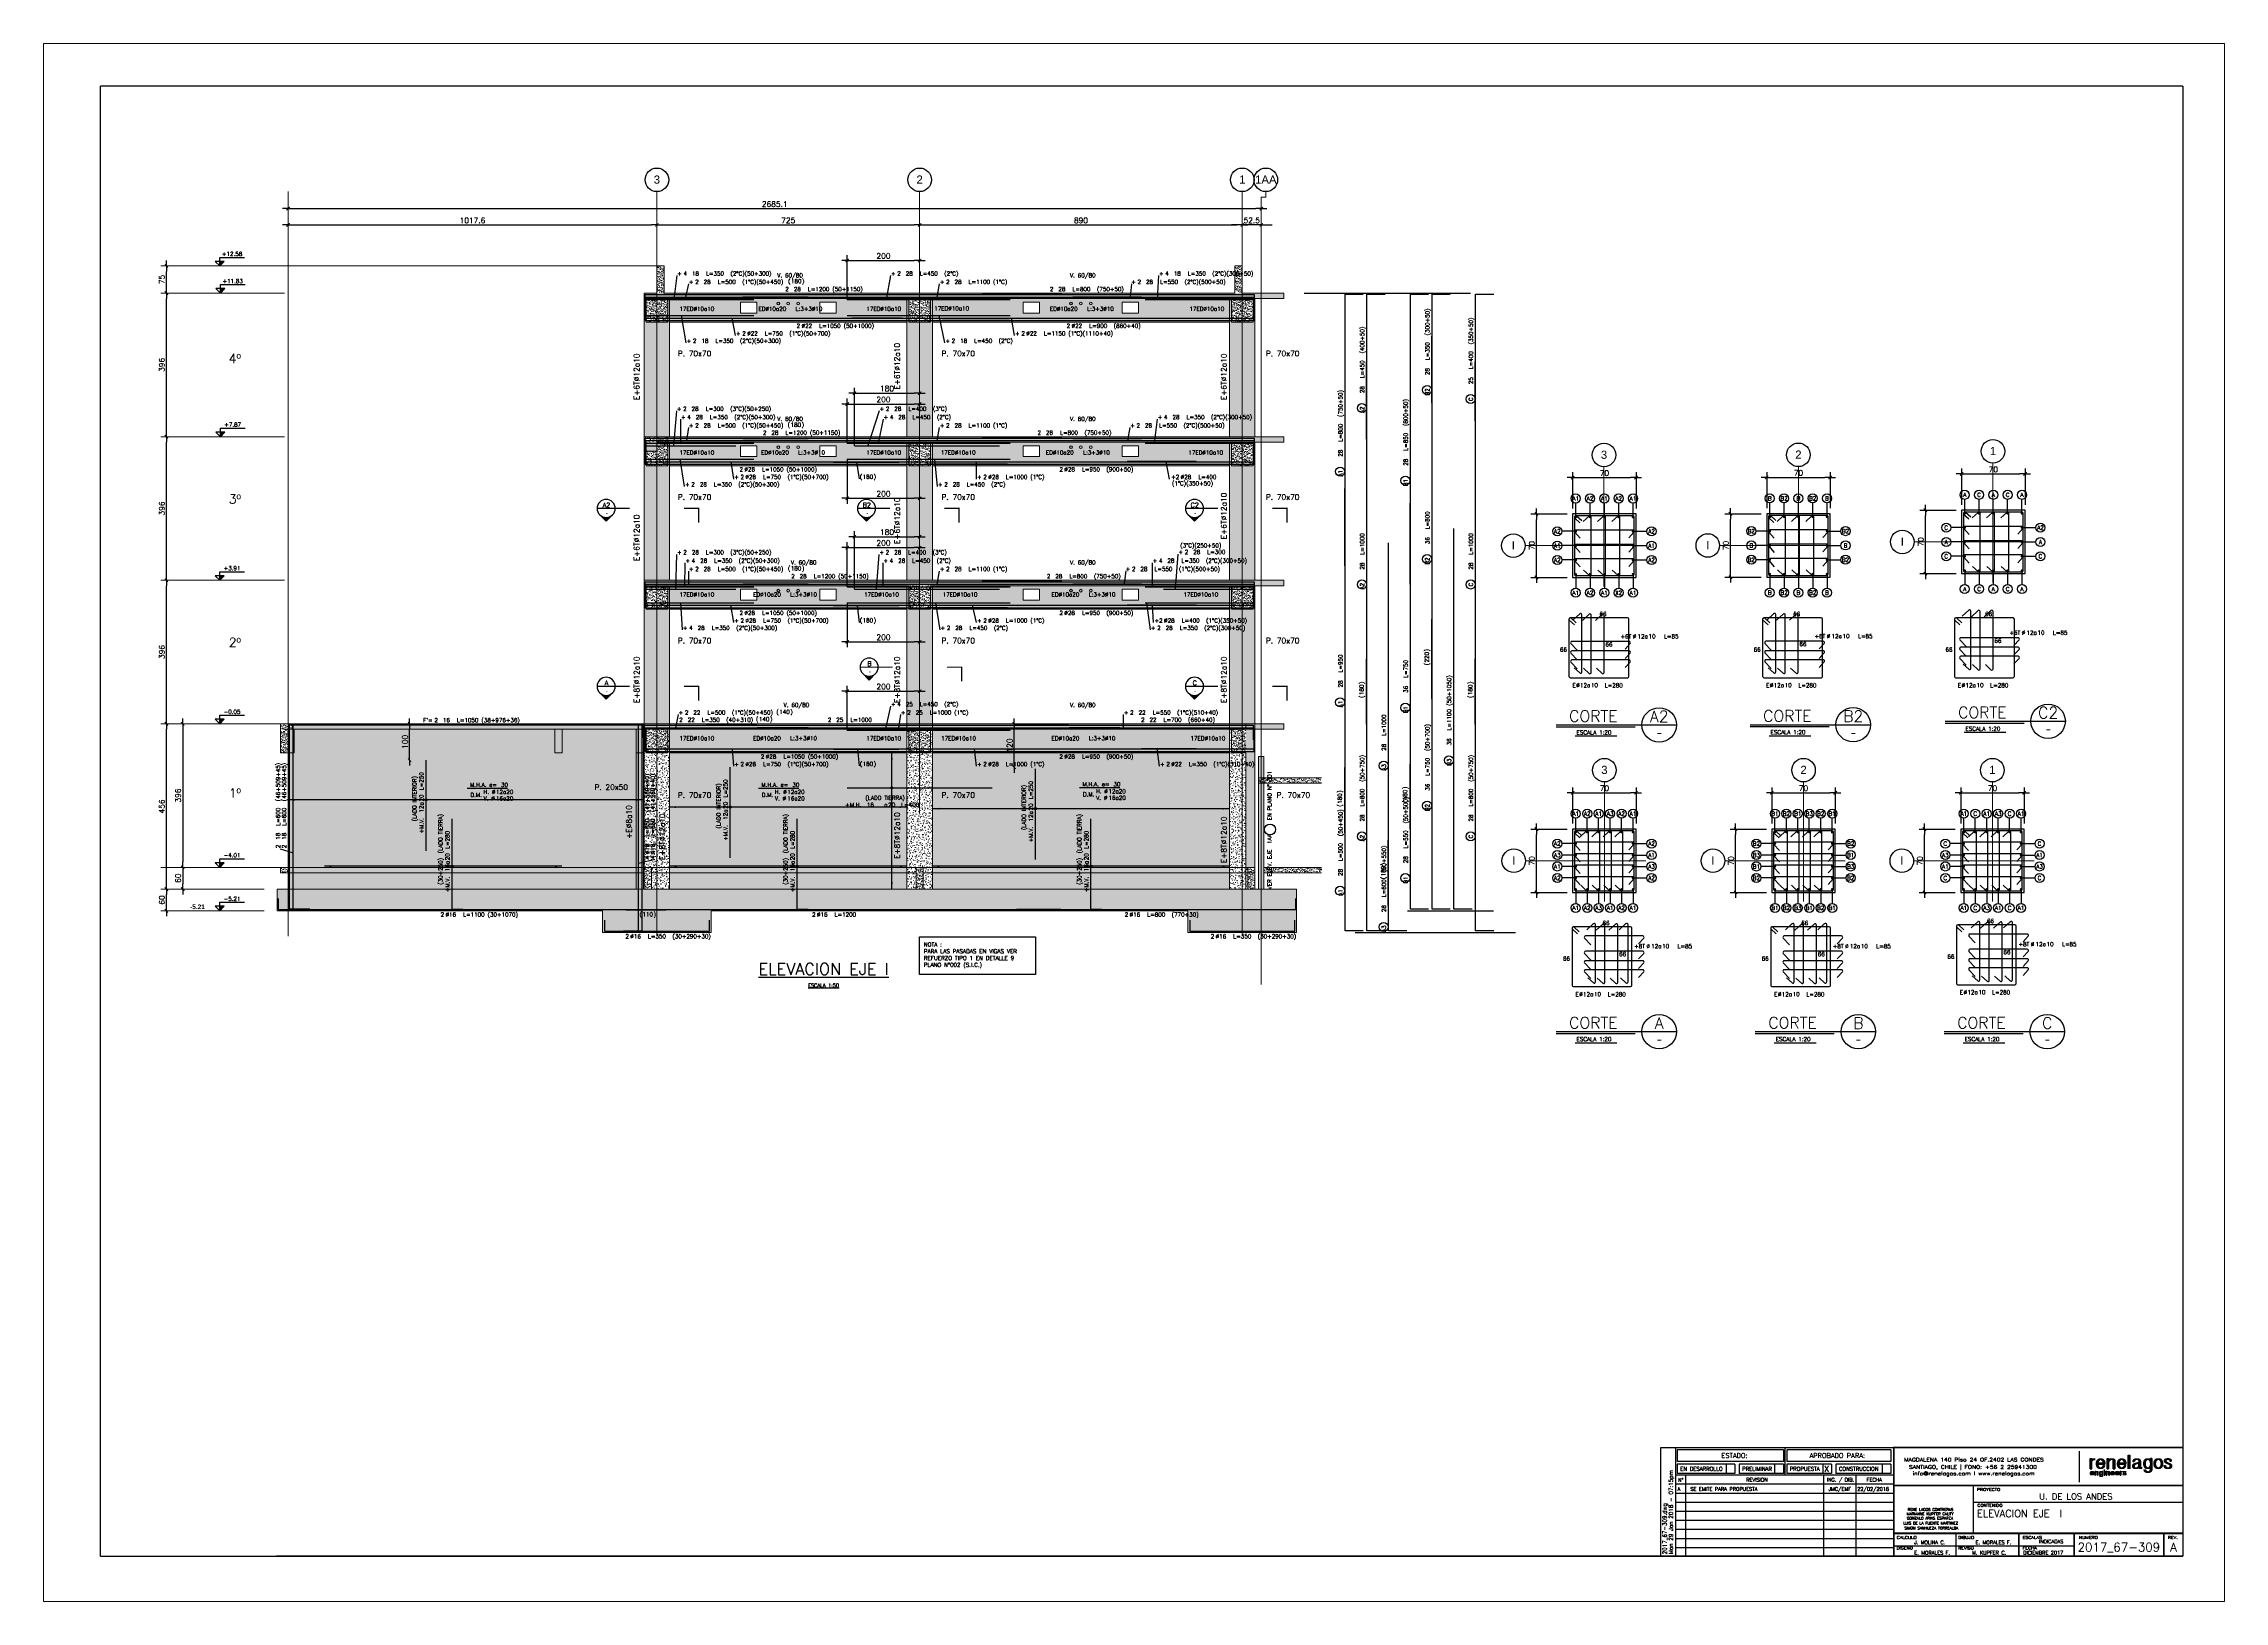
# Paper-space layout 'FORMATO-A0' of a CAD drawing. Extents: x -22 to 1181, y -26 to 833.
# The model-space entities are those that its viewports show. They can reach past a viewport. Long polylines and large blocks are cut down to what shows.
import ezdxf
from ezdxf.enums import TextEntityAlignment as Align

# ---------------------------------------------------------------- set-up
doc = ezdxf.new("R2010")
doc.units = 0
doc.header["$LTSCALE"] = 30
doc.header["$MEASUREMENT"] = 0
doc.linetypes.add('EJEI$0$RLE-PROYECCION', pattern=[0.71438, 0.47625, -0.23813])
doc.layers.get('0').update_dxf_attribs({"linetype": 'CONTINUOUS'})
for name, color, linetype in [('EJEI$0$FE', 7, 'CONTINUOUS'), ('EJEI$0$RL-CORTES', 5, 'CONTINUOUS'), ('EJEI$0$RLA-CORTES', 5, 'CONTINUOUS'), ('EJEI$0$RLA-COTAS2', 1, 'CONTINUOUS'), ('EJEI$0$RLA-FE', 7, 'CONTINUOUS'), ('EJEI$0$RLA-TEXTOS-FE', 9, 'CONTINUOUS'), ('EJEI$0$RLA-TEXTOS2', 6, 'CONTINUOUS'), ('EJEI$0$TEXTOS-FE', 9, 'CONTINUOUS'), ('EJEI$0$TEXTOS1', 9, 'CONTINUOUS'), ('FORMATO', 7, 'CONTINUOUS'), ('RLA-FORMATO', 7, 'CONTINUOUS'), ('RLA-LOGO', 7, 'CONTINUOUS')]:
    doc.layers.add(name, color=color, linetype=linetype)
doc.layers.add('EJEI$0$RLA-ACHURADO', color=30, linetype='EJEI$0$RLE-PROYECCION', lineweight=15, transparency=0.7)
for name, color, linetype, lineweight in [('EJEI$0$RLA-CONTORNO', 30, 'CONTINUOUS', 15), ('EJEI$0$RLA-EJE', 3, 'CONTINUOUS', 25), ('EJEI$0$RLA-EJES', 1, 'CONTINUOUS', 9), ('EJEI$0$RLA-NIVEL-1', 1, 'CONTINUOUS', 9), ('EJEI$0$RLA-SELLO', 3, 'CONTINUOUS', 9), ('EJEI$0$RLA-TEXTOS-1', 9, 'CONTINUOUS', 9), ('EJEI$0$RLA-TITULO', 6, 'CONTINUOUS', 25)]:
    doc.layers.add(name, color=color, linetype=linetype, lineweight=lineweight)
doc.layers.add('VIEW', color=7, linetype='CONTINUOUS', plot=False)
doc.styles.add('DIREC', font='ROMAND', dxfattribs={"width": 1.2})
doc.styles.add('EJEI$0$Arial_1', font='arial.ttf', dxfattribs={"height": 22.5})
doc.styles.add('EJEI$0$Arial_B', font='', dxfattribs={"height": 12.896825})
doc.styles.add('EJEI$0$RomanD', font='romand.shx', dxfattribs={"height": 31.5})
doc.styles.add('EJEI$0$RomanD_1', font='romand__.ttf', dxfattribs={"height": 10})
doc.styles.add('EJEI$0$RomanS', font='romans.shx', dxfattribs={"height": 11.25})
doc.styles.add('EJEI$0$SIETE50', font='ROMAND.SHX', dxfattribs={"height": 31.5})
doc.styles.add('EJEI$0$Standard', font='txt')
doc.styles.add('INGCIV', font='ROMAND', dxfattribs={"width": 1.2})
doc.styles.add('ROMAND', font='romand', dxfattribs={"height": 31.5})
doc.styles.add('ROMANS', font='romans.shx', dxfattribs={"height": 11.25})
doc.styles.get('EJEI$0$Arial_B').set_extended_font_data('Arial', bold=True)
doc.dimstyles.new('EJEI$0$ING-50', dxfattribs={"dimscale": 50, "dimtxt": 0.27, "dimasz": 0.3, "dimexe": 0, "dimexo": 0, "dimgap": 0.1, "dimtad": 1, "dimdec": 1, "dimzin": 12, "dimdsep": 46, "dimtxsty": 'EJEI$0$RomanS', "dimblk": 'EJEI$0$TICK1', "dimblk1": 'EJEI$0$TICK1', "dimblk2": 'EJEI$0$TICK1', "dimcen": 0.09, "dimclrd": 2, "dimclre": 1, "dimclrt": 3, "dimadec": 0, "dimazin": 0, "dimtfac": 1, "dimtdec": 0, "dimtix": 1, "dimtmove": 2, "dimatfit": 3, "dimldrblk": 'EJEI$0$TICK1', "dimfxl": 0, "dimfxlon": 1, "dimtolj": 1, "dimtzin": 0, "dimarcsym": 0})
doc.dimstyles.new('EJEI$0$ING20', dxfattribs={"dimscale": 50, "dimtxt": 0.27, "dimasz": 0.3, "dimexe": 0.2, "dimexo": 1, "dimgap": 0.1, "dimtad": 1, "dimlfac": 0.4, "dimzin": 12, "dimdsep": 46, "dimtxsty": 'EJEI$0$RomanS', "dimblk1": 'EJEI$0$TICK1', "dimblk2": 'EJEI$0$TICK1', "dimsah": 1, "dimcen": 0.09, "dimse1": 1, "dimse2": 1, "dimclrd": 2, "dimclre": 4, "dimclrt": 3, "dimadec": 0, "dimazin": 0, "dimtfac": 1, "dimtix": 1, "dimtmove": 2, "dimatfit": 3, "dimldrblk": 'EJEI$0$TICK1', "dimfxl": 1, "dimtolj": 1, "dimtzin": 12, "dimarcsym": 0})
doc.dimstyles.new('EJEI$0$ING50', dxfattribs={"dimscale": 50, "dimtxt": 0.27, "dimasz": 0.3, "dimexe": 0, "dimexo": 0, "dimgap": 0.1, "dimtad": 1, "dimdec": 1, "dimzin": 12, "dimdsep": 46, "dimtxsty": 'EJEI$0$RomanS', "dimblk": 'EJEI$0$TICK1', "dimblk1": 'EJEI$0$TICK1', "dimblk2": 'EJEI$0$TICK1', "dimcen": 0.09, "dimclrd": 2, "dimclre": 1, "dimclrt": 3, "dimadec": 0, "dimazin": 0, "dimtfac": 1, "dimtdec": 0, "dimtix": 1, "dimtmove": 2, "dimatfit": 3, "dimldrblk": 'EJEI$0$TICK1', "dimfxl": 0, "dimfxlon": 1, "dimtolj": 1, "dimtzin": 0, "dimarcsym": 0})
pattern_1 = [(0, (-823.968, -1558.006), (20.32, 5.08), [1.676, -13.564, 1.676, -13.564, -81.28]), (0, (-823.968, -1558.006), (20.32, 5.08), [-30.48, 1.676, -28.804, 1.676, -13.564, -35.56]), (0, (-823.968, -1558.006), (20.32, 5.08), [-76.2, 1.676, -8.484, 1.676, -23.724]), (120, (-816.348, -1555.466), (-14.559409, 15.057636), [1.676, -13.564, 1.676, -13.564, -81.28]), (120, (-816.348, -1555.466), (-14.559409, 15.057636), [-30.48, 1.676, -28.804, 1.676, -13.564, -35.56]), (120, (-816.348, -1555.466), (-14.559409, 15.057636), [-76.2, 1.676, -8.484, 1.676, -23.724]), (240, (-813.808, -1545.306), (-5.760591, -20.137636), [1.676, -13.564, 1.676, -13.564, -81.28]), (240, (-813.808, -1545.306), (-5.760591, -20.137636), [-30.48, 1.676, -28.804, 1.676, -13.564, -35.56]), (240, (-813.808, -1545.306), (-5.760591, -20.137636), [-76.2, 1.676, -8.484, 1.676, -23.724])]
pattern_2 = [(0, (-2025.082, -1558.006), (7.448, 5.08), [0.614, -4.971, 0.614, -4.971, -29.791]), (0, (-2025.082, -1558.006), (7.448, 5.08), [-11.172, 0.614, -10.557, 0.614, -4.971, -13.034]), (0, (-2025.082, -1558.006), (7.448, 5.08), [-27.929, 0.614, -3.109, 0.614, -8.695]), (101.948, (-2022.289, -1555.466), (-5.3358703, 15.057556), [1.484, -12.007, 1.484, -83.956]), (101.948, (-2022.289, -1555.466), (-5.3358703, 15.057556), [-14.974, -12.007, 1.484, -25.497, -44.968]), (101.948, (-2022.289, -1555.466), (-5.3358703, 15.057556), [-53.962, 1.484, -12.007, 1.484, -29.994]), (101.948, (-2022.289, -1555.466), (-5.3358703, 15.057556), [-68.936, -7.51, 1.484, -21]), (258.052, (-2021.358, -1545.306), (-2.1116062, -20.1370994), [1.484, -12.007, 1.484, -83.956]), (258.052, (-2021.358, -1545.306), (-2.1116062, -20.1370994), [-14.974, -12.007, 1.484, -25.497, -44.968]), (258.052, (-2021.358, -1545.306), (-2.1116062, -20.1370994), [-53.962, 1.484, -12.007, 1.484, -29.994]), (258.052, (-2021.358, -1545.306), (-2.1116062, -20.1370994), [-68.936, -7.51, 1.484, -21])]
pattern_3 = [(0, (-2025.066, -1558.006), (7.448, 5.08), [0.614, -4.972, 0.614, -4.972, -29.792]), (0, (-2025.066, -1558.006), (7.448, 5.08), [-11.172, 0.614, -10.558, 0.614, -4.972, -13.034]), (0, (-2025.066, -1558.006), (7.448, 5.08), [-27.93, 0.614, -3.11, 0.614, -8.696]), (101.949, (-2022.273, -1555.466), (-5.3361331, 15.0574629), [1.484, -12.007, 1.484, -83.956]), (101.949, (-2022.273, -1555.466), (-5.3361331, 15.0574629), [-14.974, -12.007, 1.484, -25.497, -44.968]), (101.949, (-2022.273, -1555.466), (-5.3361331, 15.0574629), [-53.962, 1.484, -12.007, 1.484, -29.994]), (101.949, (-2022.273, -1555.466), (-5.3361331, 15.0574629), [-68.937, -7.51, 1.484, -21]), (258.051, (-2021.342, -1545.306), (-2.1119577, -20.1370625), [1.484, -12.007, 1.484, -83.956]), (258.051, (-2021.342, -1545.306), (-2.1119577, -20.1370625), [-14.974, -12.007, 1.484, -25.497, -44.968]), (258.051, (-2021.342, -1545.306), (-2.1119577, -20.1370625), [-53.962, 1.484, -12.007, 1.484, -29.994]), (258.051, (-2021.342, -1545.306), (-2.1119577, -20.1370625), [-68.937, -7.51, 1.484, -21])]

# ---------------------------------------------------------------- blocks, each defined once
blk = doc.blocks.new('viñeta-rl')
at = {"layer": 'RLA-FORMATO', "color": 2, "linetype": 'Continuous'}
for p, q in [((-797.5, 298.8), (-1441, 298.8)), ((-1441, 298.8), (-1441, -1.2)), ((-1400, 298.8), (-1400, 0)), ((-1395.5, 293.8), (-1395.5, 261.3)), ((-1101.9, 293.8), (-1395.5, 293.8)), ((-1101.9, 261.3), (-1395.5, 261.3)), ((-1395.5, 254.6), (-1395.5, 228.6)), ((-1235.8, 254.6), (-1395.5, 254.6)), ((-1223.8, 254.6), (-1223.8, 228.6)), ((-1101.9, 254.6), (-1223.8, 254.6)), ((-1101.9, 293.8), (-1101.9, 261.3)), ((-805.2, 293.8), (-1092.3, 293.8)), ((-1092.3, 293.8), (-1092.3, 261.3)), ((-805.2, 261.3), (-1092.3, 261.3)), ((-969, 254.6), (-1092.3, 254.6)), ((-805.2, 254.6), (-957, 254.6)), ((-805.2, 293.8), (-805.2, 261.3)), ((-286.2, 289.9), (-286.2, 204.6)), ((-797.5, 223.6), (-1400, 223.6)), ((-797.5, 198.6), (-1400, 198.6)), ((-1235.8, 228.6), (-1395.5, 228.6)), ((-1372.5, 223.6), (-1372.5, 0)), ((-1101.9, 228.6), (-1223.8, 228.6)), ((-969, 228.6), (-1092.3, 228.6)), ((-991.5, 223.6), (-991.5, 0)), ((-805.2, 228.6), (-957, 228.6)), ((-902.5, 223.6), (-902.5, 0)), ((-578.3, 195.3), (-578.3, 63.3)), ((-797.5, 173.6), (-1400, 173.6)), ((-797.5, 148.6), (-1400, 148.6)), ((-797.5, 123.6), (-1400, 123.6)), ((-578.3, 149.8), (0, 149.8)), ((-797.5, 98.6), (-1400, 98.6)), ((-795.7, 73.6), (-1398.2, 73.6)), ((-625, 0), (-625, 63.3)), ((-797.5, 48.6), (-1400, 48.6)), ((-797.5, 23.6), (-1400, 23.6)), ((-797.5, 28.8), (-300, 28.8))]:
    blk.add_line(p, q, dxfattribs=at)
at = {"layer": 'RLA-FORMATO', "color": 2}
for p, q in [((-1260, 254.6), (-1260, 228.6)), ((-1235.8, 254.6), (-1235.8, 228.6)), ((-1126.1, 254.6), (-1126.1, 228.6)), ((-1101.9, 254.6), (-1101.9, 228.6)), ((-1092.3, 254.6), (-1092.3, 228.6)), ((-993.2, 254.6), (-993.2, 228.6)), ((-969, 254.6), (-969, 228.6)), ((-957, 254.6), (-957, 228.6)), ((-829.4, 254.6), (-829.4, 228.6)), ((-805.2, 254.6), (-805.2, 228.6))]:
    blk.add_line(p, q, dxfattribs=at)
at = {"layer": 'RLA-FORMATO', "color": 3}
blk.add_line((-1097.1, 223.6), (-1097.1, 298.8), dxfattribs=at)
at = {"layer": 'RLA-FORMATO', "color": 5, "const_width": 5}
for points in [[(0, 300), (-797.5, 300), (-797.5, 0)], [(0, 195.3), (-797.5, 195.3)], [(0, 63.3), (-797.5, 63.3)], [(-452.5, 0), (-452.5, 63.3)], [(-300, 0), (-300, 63.3)], [(-52.5, 0), (-52.5, 63.3)]]:
    blk.add_lwpolyline(points, dxfattribs=at)
at = {"layer": 'RLA-LOGO', "color": 9, "true_color": 0xc0c0c0}
for p, q in [((-255.3, 241.7), (-255.3, 269.6)), ((-255.3, 241.7), (-255.3, 269.6)), ((-255.3, 269.6), (-251.3, 269.6)), ((-255.2, 241.7), (-255.2, 269.6)), ((-255.2, 241.7), (-255.2, 269.6)), ((-255.1, 241.7), (-255.1, 269.6)), ((-255.1, 241.7), (-255.1, 269.6)), ((-255, 241.7), (-255, 269.6)), ((-255, 241.7), (-255, 269.6)), ((-255, 241.7), (-255, 269.6)), ((-254.9, 241.7), (-254.9, 269.6)), ((-254.9, 241.7), (-254.9, 269.6)), ((-254.8, 241.7), (-254.8, 269.6)), ((-254.8, 241.7), (-254.8, 269.6)), ((-254.7, 241.7), (-254.7, 269.6)), ((-254.7, 241.7), (-254.7, 269.6)), ((-254.6, 241.7), (-254.6, 269.6)), ((-254.6, 241.7), (-254.6, 269.6)), ((-254.5, 241.7), (-254.5, 269.6)), ((-254.5, 241.7), (-254.5, 269.6)), ((-254.5, 241.7), (-254.5, 269.6)), ((-254.4, 241.7), (-254.4, 269.6)), ((-254.4, 241.7), (-254.4, 269.6)), ((-254.3, 241.7), (-254.3, 269.6)), ((-254.3, 241.7), (-254.3, 269.6)), ((-254.2, 241.7), (-254.2, 269.6)), ((-254.2, 241.7), (-254.2, 269.6)), ((-254.1, 241.7), (-254.1, 269.6)), ((-254.1, 241.7), (-254.1, 269.6)), ((-254.1, 241.7), (-254.1, 269.6)), ((-254, 241.7), (-254, 269.6)), ((-254, 241.7), (-254, 269.6)), ((-253.9, 241.7), (-253.9, 269.6)), ((-253.9, 241.7), (-253.9, 269.6)), ((-253.8, 241.7), (-253.8, 269.6)), ((-253.8, 241.7), (-253.8, 269.6)), ((-253.7, 241.7), (-253.7, 269.6)), ((-253.7, 241.7), (-253.7, 269.6)), ((-253.6, 241.7), (-253.6, 269.6)), ((-253.6, 241.7), (-253.6, 269.6)), ((-253.6, 241.7), (-253.6, 269.6)), ((-253.5, 241.7), (-253.5, 269.6)), ((-253.5, 241.7), (-253.5, 269.6)), ((-253.4, 241.7), (-253.4, 269.6)), ((-253.4, 241.7), (-253.4, 269.6)), ((-253.3, 241.7), (-253.3, 269.6)), ((-253.3, 241.7), (-253.3, 269.6)), ((-253.2, 241.7), (-253.2, 269.6)), ((-253.2, 241.7), (-253.2, 269.6)), ((-253.2, 241.7), (-253.2, 269.6)), ((-253.1, 241.7), (-253.1, 269.6)), ((-253.1, 241.7), (-253.1, 269.6)), ((-253, 241.7), (-253, 269.6)), ((-253, 241.7), (-253, 269.6)), ((-252.9, 241.7), (-252.9, 269.6)), ((-252.9, 241.7), (-252.9, 269.6)), ((-252.8, 241.7), (-252.8, 269.6)), ((-252.8, 241.7), (-252.8, 269.6)), ((-252.7, 241.7), (-252.7, 269.6)), ((-252.7, 241.7), (-252.7, 269.6)), ((-252.7, 241.7), (-252.7, 269.6)), ((-252.6, 241.7), (-252.6, 269.6)), ((-252.6, 241.7), (-252.6, 269.6)), ((-252.5, 241.7), (-252.5, 269.6)), ((-252.5, 241.7), (-252.5, 269.6)), ((-252.4, 241.7), (-252.4, 269.6)), ((-252.4, 241.7), (-252.4, 269.6)), ((-252.3, 241.7), (-252.3, 269.6)), ((-252.3, 241.7), (-252.3, 269.6)), ((-252.3, 241.7), (-252.3, 269.6)), ((-252.2, 241.7), (-252.2, 269.6)), ((-252.2, 241.7), (-252.2, 269.6)), ((-252.1, 241.7), (-252.1, 269.6)), ((-252.1, 241.7), (-252.1, 269.6)), ((-252, 241.7), (-252, 269.6)), ((-252, 241.7), (-252, 269.6)), ((-251.9, 241.7), (-251.9, 269.6)), ((-251.9, 241.7), (-251.9, 269.6)), ((-251.8, 241.7), (-251.8, 269.6)), ((-251.8, 241.7), (-251.8, 269.6)), ((-251.8, 241.7), (-251.8, 269.6)), ((-251.7, 241.7), (-251.7, 269.6)), ((-251.7, 241.7), (-251.7, 269.6)), ((-251.6, 241.7), (-251.6, 269.6)), ((-251.6, 241.7), (-251.6, 269.6)), ((-251.5, 241.7), (-251.5, 269.6)), ((-251.5, 241.7), (-251.5, 269.6)), ((-251.4, 241.7), (-251.4, 269.6)), ((-251.4, 241.7), (-251.4, 269.6)), ((-251.4, 241.7), (-251.4, 269.6)), ((-251.3, 269.6), (-251.3, 266.3)), ((-251.3, 241.7), (-251.3, 269.6)), ((-251.3, 266.3), (-251.1, 266.3)), ((-251.3, 259.9), (-251.3, 266.3)), ((-251.2, 260.3), (-251.2, 266.3)), ((-251.2, 260.5), (-251.2, 266.3)), ((-251.1, 260.9), (-251.1, 266.4)), ((-251.1, 260.7), (-251.1, 266.3)), ((-251, 261.2), (-251, 266.6)), ((-251, 261.1), (-251, 266.5)), ((-250.9, 261.6), (-250.9, 266.8)), ((-250.9, 261.5), (-250.9, 266.7)), ((-250.9, 261.4), (-250.9, 266.6)), ((-250.8, 261.7), (-250.8, 266.9)), ((-250.8, 261.8), (-250.8, 266.9)), ((-250.7, 262), (-250.7, 267.1)), ((-250.7, 261.9), (-250.7, 267)), ((-250.6, 262.2), (-250.6, 267.2)), ((-250.6, 262.1), (-250.6, 267.1)), ((-250.5, 262.5), (-250.5, 267.4)), ((-250.5, 262.3), (-250.5, 267.3)), ((-250.5, 262.4), (-250.5, 267.3)), ((-250.4, 262.6), (-250.4, 267.5)), ((-250.4, 262.5), (-250.4, 267.4)), ((-250.3, 262.8), (-250.3, 267.6)), ((-250.3, 262.7), (-250.3, 267.5)), ((-250.2, 262.8), (-250.2, 267.7)), ((-250.2, 262.9), (-250.2, 267.7)), ((-250.1, 263), (-250.1, 267.8)), ((-250.1, 263), (-250.1, 267.8)), ((-250, 263.2), (-250, 268)), ((-250, 263.1), (-250, 267.9)), ((-250, 263.2), (-250, 267.9)), ((-249.9, 263.3), (-249.9, 268)), ((-249.9, 263.3), (-249.9, 268)), ((-249.8, 263.4), (-249.8, 268.1)), ((-249.8, 263.4), (-249.8, 268.1)), ((-249.7, 263.5), (-249.7, 268.2)), ((-249.7, 263.5), (-249.7, 268.2)), ((-249.6, 263.6), (-249.6, 268.3)), ((-249.6, 263.6), (-249.6, 268.3)), ((-249.6, 263.7), (-249.6, 268.3)), ((-249.5, 263.7), (-249.5, 268.4)), ((-249.5, 263.8), (-249.5, 268.4)), ((-249.4, 263.8), (-249.4, 268.5)), ((-249.4, 263.9), (-249.4, 268.5)), ((-249.3, 264), (-249.3, 268.6)), ((-249.3, 263.9), (-249.3, 268.5)), ((-249.2, 264), (-249.2, 268.6)), ((-249.2, 264.1), (-249.2, 268.6)), ((-249.1, 264.1), (-249.1, 268.7)), ((-249.1, 264.1), (-249.1, 268.7)), ((-249.1, 264.2), (-249.1, 268.7)), ((-249, 264.2), (-249, 268.8)), ((-249, 264.3), (-249, 268.8)), ((-248.9, 264.3), (-248.9, 268.9)), ((-248.9, 264.3), (-248.9, 268.8)), ((-248.8, 264.4), (-248.8, 268.9)), ((-248.8, 264.4), (-248.8, 268.9)), ((-248.7, 264.4), (-248.7, 269)), ((-248.7, 264.5), (-248.7, 269)), ((-248.7, 264.5), (-248.7, 269)), ((-248.6, 264.6), (-248.6, 269.1)), ((-248.6, 264.5), (-248.6, 269)), ((-248.5, 264.6), (-248.5, 269.1)), ((-248.5, 264.6), (-248.5, 269.1)), ((-248.4, 264.7), (-248.4, 269.2)), ((-248.4, 264.7), (-248.4, 269.1)), ((-248.3, 264.7), (-248.3, 269.2)), ((-248.3, 264.7), (-248.3, 269.2)), ((-248.2, 264.8), (-248.2, 269.3)), ((-248.2, 264.8), (-248.2, 269.3)), ((-248.2, 264.8), (-248.2, 269.2)), ((-248.1, 264.9), (-248.1, 269.3)), ((-248.1, 264.9), (-248.1, 269.3)), ((-248, 264.9), (-248, 269.4)), ((-248, 264.9), (-248, 269.4)), ((-247.9, 265), (-247.9, 269.4)), ((-247.9, 265), (-247.9, 269.4)), ((-247.8, 265), (-247.8, 269.5)), ((-247.8, 265.1), (-247.8, 269.5)), ((-247.8, 265), (-247.8, 269.4)), ((-247.7, 265.1), (-247.7, 269.5)), ((-247.7, 265.1), (-247.7, 269.5)), ((-247.6, 265.1), (-247.6, 269.5)), ((-247.6, 265.1), (-247.6, 269.5)), ((-247.5, 265.2), (-247.5, 269.6)), ((-247.5, 265.2), (-247.5, 269.6)), ((-247.4, 265.2), (-247.4, 269.6)), ((-247.4, 265.2), (-247.4, 269.6)), ((-247.3, 265.3), (-247.3, 269.7)), ((-247.3, 265.2), (-247.3, 269.6)), ((-247.3, 265.3), (-247.3, 269.6)), ((-247.2, 265.3), (-247.2, 269.7)), ((-247.2, 265.3), (-247.2, 269.7)), ((-247.1, 265.3), (-247.1, 269.7)), ((-247.1, 265.4), (-247.1, 269.7)), ((-247, 265.4), (-247, 269.8)), ((-247, 265.4), (-247, 269.7)), ((-246.9, 265.4), (-246.9, 269.8)), ((-246.9, 265.4), (-246.9, 269.8)), ((-246.9, 265.4), (-246.9, 269.8)), ((-246.8, 265.4), (-246.8, 269.8)), ((-246.8, 265.5), (-246.8, 269.8)), ((-246.7, 265.5), (-246.7, 269.8)), ((-246.7, 265.5), (-246.7, 269.8)), ((-246.6, 265.5), (-246.6, 269.9)), ((-246.6, 265.5), (-246.6, 269.8)), ((-246.5, 265.5), (-246.5, 269.9)), ((-246.5, 265.5), (-246.5, 269.9)), ((-246.4, 265.6), (-246.4, 269.9)), ((-246.4, 265.6), (-246.4, 269.9)), ((-246.4, 265.6), (-246.4, 269.9)), ((-246.3, 265.6), (-246.3, 269.9)), ((-246.3, 265.6), (-246.3, 269.9)), ((-246.2, 265.6), (-246.2, 269.9)), ((-246.2, 265.6), (-246.2, 269.9)), ((-246.1, 265.6), (-246.1, 269.9)), ((-246.1, 265.6), (-246.1, 269.9)), ((-246, 265.6), (-246, 270)), ((-246, 265.7), (-246, 270)), ((-246, 265.7), (-246, 270)), ((-245.9, 265.7), (-245.9, 270)), ((-245.9, 265.7), (-245.9, 270)), ((-245.8, 265.7), (-245.8, 270)), ((-245.8, 265.7), (-245.8, 270)), ((-245.7, 265.7), (-245.7, 270)), ((-245.7, 265.7), (-245.7, 270)), ((-245.6, 265.7), (-245.6, 270)), ((-245.6, 265.7), (-245.6, 270)), ((-245.5, 265.7), (-245.5, 270)), ((-245.5, 265.7), (-245.5, 270)), ((-245.5, 265.7), (-245.5, 270)), ((-245.4, 265.7), (-245.4, 270)), ((-245.4, 265.7), (-245.4, 270)), ((-245.3, 265.7), (-245.3, 270)), ((-245.3, 265.7), (-245.3, 270)), ((-245.2, 265.8), (-245.2, 270)), ((-245.2, 265.8), (-245.2, 270)), ((-245.1, 265.8), (-245.1, 270)), ((-245.1, 265.8), (-245.1, 270)), ((-245.1, 265.8), (-245.1, 270)), ((-245, 265.8), (-245, 270)), ((-245, 265.8), (-245, 270)), ((-244.9, 265.8), (-244.9, 270)), ((-244.9, 265.8), (-244.9, 270)), ((-244.8, 265.8), (-244.8, 270)), ((-244.8, 265.8), (-244.8, 270)), ((-244.7, 265.8), (-244.7, 270)), ((-244.7, 265.8), (-244.7, 270)), ((-244.6, 265.8), (-244.6, 270)), ((-244.6, 265.8), (-244.6, 270)), ((-244.6, 265.8), (-244.6, 270)), ((-244.5, 265.8), (-244.5, 270)), ((-244.5, 265.8), (-244.5, 270)), ((-244.4, 265.8), (-244.4, 270)), ((-244.4, 265.8), (-244.4, 270)), ((-244.3, 265.8), (-244.3, 270)), ((-244.3, 265.7), (-244.3, 270)), ((-244.2, 265.7), (-244.2, 270)), ((-244.2, 265.7), (-244.2, 270)), ((-244.2, 265.7), (-244.2, 270)), ((-244.1, 265.7), (-244.1, 269.9)), ((-244.1, 265.7), (-244.1, 269.9)), ((-244, 265.7), (-244, 269.9)), ((-244, 265.7), (-244, 269.9)), ((-243.9, 265.7), (-243.9, 269.9)), ((-243.9, 265.7), (-243.9, 269.9)), ((-243.8, 265.7), (-243.8, 269.9)), ((-243.8, 265.7), (-243.8, 269.9)), ((-243.7, 265.7), (-243.7, 269.9)), ((-243.7, 265.7), (-243.7, 269.9)), ((-243.7, 265.7), (-243.7, 269.9)), ((-243.6, 265.7), (-243.6, 269.9)), ((-243.6, 265.6), (-243.6, 269.8)), ((-243.5, 265.6), (-243.5, 269.8)), ((-243.5, 265.6), (-243.5, 269.8)), ((-243.4, 265.6), (-243.4, 269.8)), ((-243.4, 265.6), (-243.4, 269.8)), ((-243.3, 265.6), (-243.3, 269.8)), ((-243.3, 265.6), (-243.3, 269.8)), ((-243.3, 265.6), (-243.3, 269.8)), ((-243.2, 265.6), (-243.2, 269.8)), ((-243.2, 265.6), (-243.2, 269.7)), ((-243.1, 265.5), (-243.1, 269.7)), ((-243.1, 265.5), (-243.1, 269.7)), ((-243, 265.5), (-243, 269.7)), ((-243, 265.5), (-243, 269.7)), ((-242.9, 265.5), (-242.9, 269.7)), ((-242.9, 265.5), (-242.9, 269.6)), ((-242.8, 265.5), (-242.8, 269.6)), ((-242.8, 265.5), (-242.8, 269.6)), ((-242.8, 265.4), (-242.8, 269.6)), ((-242.7, 265.4), (-242.7, 269.6)), ((-242.7, 265.4), (-242.7, 269.6)), ((-242.6, 265.4), (-242.6, 269.6)), ((-242.6, 265.4), (-242.6, 269.5)), ((-242.6, 265.4), (-242.6, 269.5)), ((-239, 257.2), (-239, 253.7)), ((-239, 256.8), (-239, 254.2)), ((-238.9, 257.9), (-238.9, 252.9)), ((-238.9, 257.6), (-238.9, 253.2)), ((-238.8, 258.4), (-238.8, 252.2)), ((-238.8, 258.1), (-238.8, 252.5)), ((-238.7, 258.8), (-238.7, 251.7)), ((-238.7, 258.6), (-238.7, 251.9)), ((-238.6, 259.4), (-238.6, 251)), ((-238.6, 259.2), (-238.6, 251.2)), ((-238.6, 259), (-238.6, 251.4)), ((-238.5, 259.8), (-238.5, 250.6)), ((-238.5, 259.6), (-238.5, 250.8)), ((-238.4, 260.2), (-238.4, 250.3)), ((-238.4, 260), (-238.4, 250.5)), ((-238.3, 260.5), (-238.3, 250)), ((-238.3, 260.4), (-238.3, 250.2)), ((-238.2, 261), (-238.2, 249.6)), ((-238.2, 260.9), (-238.2, 249.7)), ((-238.2, 260.7), (-238.2, 249.9)), ((-238.1, 261.3), (-238.1, 249.4)), ((-238.1, 261.2), (-238.1, 249.5)), ((-238, 261.6), (-238, 249.1)), ((-238, 261.5), (-238, 249.2)), ((-237.9, 261.9), (-237.9, 248.9)), ((-237.9, 261.7), (-237.9, 249)), ((-237.8, 262.1), (-237.8, 248.7)), ((-237.8, 262), (-237.8, 248.8)), ((-237.7, 262.4), (-237.7, 248.4)), ((-237.7, 262.3), (-237.7, 248.5)), ((-237.7, 262.2), (-237.7, 248.6)), ((-237.6, 262.6), (-237.6, 248.2)), ((-237.6, 262.5), (-237.6, 248.3)), ((-237.5, 262.8), (-237.5, 248)), ((-237.5, 262.7), (-237.5, 248)), ((-237.4, 263), (-237.4, 247.8)), ((-237.4, 262.9), (-237.4, 247.9)), ((-237.3, 263.3), (-237.3, 247.5)), ((-237.3, 263.2), (-237.3, 247.6)), ((-237.3, 263.1), (-237.3, 247.7)), ((-237.2, 263.5), (-237.2, 247.3)), ((-237.2, 263.4), (-237.2, 247.4)), ((-237.1, 263.6), (-237.1, 247.2)), ((-237.1, 263.6), (-237.1, 247.1)), ((-237, 263.8), (-237, 247)), ((-237, 263.7), (-237, 247)), ((-236.9, 263.9), (-236.9, 246.9)), ((-236.9, 263.9), (-236.9, 246.8)), ((-236.8, 264.2), (-236.8, 246.6)), ((-236.8, 264.1), (-236.8, 246.6)), ((-236.8, 264), (-236.8, 246.7)), ((-236.7, 264.3), (-236.7, 246.4)), ((-236.7, 264.2), (-236.7, 246.5)), ((-236.6, 264.4), (-236.6, 246.4)), ((-236.6, 264.4), (-236.6, 246.3)), ((-236.5, 264.6), (-236.5, 246.1)), ((-236.5, 264.5), (-236.5, 246.2)), ((-236.4, 264.8), (-236.4, 245.9)), ((-236.4, 264.7), (-236.4, 246)), ((-236.4, 264.6), (-236.4, 246.1)), ((-236.3, 264.9), (-236.3, 245.8)), ((-236.3, 264.8), (-236.3, 245.9)), ((-236.2, 265), (-236.2, 245.7)), ((-236.2, 264.9), (-236.2, 245.8)), ((-236.1, 265.1), (-236.1, 245.6)), ((-236.1, 265.1), (-236.1, 245.6)), ((-236, 265.2), (-236, 245.5)), ((-236, 265.2), (-236, 245.5)), ((-235.9, 265.4), (-235.9, 245.3)), ((-235.9, 265.4), (-235.9, 245.3)), ((-235.9, 265.3), (-235.9, 245.4)), ((-235.8, 265.5), (-235.8, 245.2)), ((-235.8, 265.5), (-235.8, 245.2)), ((-235.7, 265.6), (-235.7, 245.1)), ((-235.7, 265.6), (-235.7, 245.1)), ((-235.6, 265.8), (-235.6, 245)), ((-235.6, 265.7), (-235.6, 245)), ((-235.5, 265.9), (-235.5, 244.9)), ((-235.5, 265.9), (-235.5, 244.8)), ((-235.5, 265.8), (-235.5, 244.9)), ((-235.4, 266), (-235.4, 244.8)), ((-235.4, 266), (-235.4, 244.7)), ((-235.3, 266.1), (-235.3, 244.7)), ((-235.3, 266.1), (-235.3, 244.6)), ((-235.2, 266.2), (-235.2, 244.6)), ((-235.2, 266.2), (-235.2, 244.5)), ((-235.1, 266.3), (-235.1, 244.5)), ((-235.1, 266.3), (-235.1, 244.4)), ((-235, 266.5), (-235, 254.5)), ((-235, 266.4), (-235, 244.4)), ((-235, 266.4), (-235, 244.3)), ((-235, 254.5), (-215.3, 254.5)), ((-235, 253.8), (-235, 244.3)), ((-234.9, 266.5), (-234.9, 254.5)), ((-234.9, 266.5), (-234.9, 254.5)), ((-234.9, 253.2), (-234.9, 244.3)), ((-234.9, 252.8), (-234.9, 244.2)), ((-234.8, 266.6), (-234.8, 254.5)), ((-234.8, 266.6), (-234.8, 254.5)), ((-234.8, 257.9), (-219.5, 257.9)), ((-234.8, 252.4), (-234.8, 244.2)), ((-234.8, 252.1), (-234.8, 244.1)), ((-234.7, 266.7), (-234.7, 254.5)), ((-234.7, 266.7), (-234.7, 258.2)), ((-234.7, 257.9), (-234.7, 254.5)), ((-234.7, 251.9), (-234.7, 244.1)), ((-234.7, 251.6), (-234.7, 244)), ((-234.6, 266.8), (-234.6, 258.4)), ((-234.6, 266.8), (-234.6, 258.6)), ((-234.6, 266.8), (-234.6, 258.8)), ((-234.6, 257.9), (-234.6, 254.5)), ((-234.6, 257.9), (-234.6, 254.5)), ((-234.6, 257.9), (-234.6, 254.5)), ((-234.6, 251.4), (-234.6, 244)), ((-234.6, 251.2), (-234.6, 244)), ((-234.6, 251.1), (-234.6, 243.9)), ((-234.5, 266.9), (-234.5, 259)), ((-234.5, 266.9), (-234.5, 259.2)), ((-234.5, 257.9), (-234.5, 254.5)), ((-234.5, 257.9), (-234.5, 254.5)), ((-234.5, 250.9), (-234.5, 243.9)), ((-234.5, 250.7), (-234.5, 243.8)), ((-234.4, 267), (-234.4, 259.4)), ((-234.4, 267), (-234.4, 259.5)), ((-234.4, 257.9), (-234.4, 254.5)), ((-234.4, 257.9), (-234.4, 254.5)), ((-234.4, 250.6), (-234.4, 243.8)), ((-234.4, 250.5), (-234.4, 243.8)), ((-234.3, 267.1), (-234.3, 259.8)), ((-234.3, 267), (-234.3, 259.7)), ((-234.3, 257.9), (-234.3, 254.5)), ((-234.3, 257.9), (-234.3, 254.5)), ((-234.3, 250.4), (-234.3, 243.7)), ((-234.3, 250.2), (-234.3, 243.7)), ((-234.2, 267.2), (-234.2, 260.1)), ((-234.2, 267.1), (-234.2, 260)), ((-234.2, 257.9), (-234.2, 254.5)), ((-234.2, 257.9), (-234.2, 254.5)), ((-234.2, 250.1), (-234.2, 243.6)), ((-234.2, 250), (-234.2, 243.6)), ((-234.1, 267.3), (-234.1, 260.5)), ((-234.1, 267.2), (-234.1, 260.2)), ((-234.1, 267.2), (-234.1, 260.4)), ((-234.1, 257.9), (-234.1, 254.5)), ((-234.1, 257.9), (-234.1, 254.5)), ((-234.1, 257.9), (-234.1, 254.5)), ((-234.1, 249.9), (-234.1, 243.6)), ((-234.1, 249.8), (-234.1, 243.5)), ((-234.1, 249.7), (-234.1, 243.5)), ((-234, 267.4), (-234, 260.7)), ((-234, 267.3), (-234, 260.6)), ((-234, 257.9), (-234, 254.5)), ((-234, 257.9), (-234, 254.5)), ((-234, 249.6), (-234, 243.5)), ((-234, 249.5), (-234, 243.4)), ((-233.9, 267.4), (-233.9, 260.8)), ((-233.9, 267.4), (-233.9, 261)), ((-233.9, 257.9), (-233.9, 254.5)), ((-233.9, 257.9), (-233.9, 254.5)), ((-233.9, 249.4), (-233.9, 243.4)), ((-233.9, 249.3), (-233.9, 243.4)), ((-233.8, 267.5), (-233.8, 261.1)), ((-233.8, 267.5), (-233.8, 261.2)), ((-233.8, 257.9), (-233.8, 254.5)), ((-233.8, 257.9), (-233.8, 254.5)), ((-233.8, 249.2), (-233.8, 243.3)), ((-233.8, 249.2), (-233.8, 243.3)), ((-233.7, 267.6), (-233.7, 261.4)), ((-233.7, 267.6), (-233.7, 261.5)), ((-233.7, 267.5), (-233.7, 261.3)), ((-233.7, 257.9), (-233.7, 254.5)), ((-233.7, 257.9), (-233.7, 254.5)), ((-233.7, 257.9), (-233.7, 254.5)), ((-233.7, 249.1), (-233.7, 243.3)), ((-233.7, 249), (-233.7, 243.2)), ((-233.7, 248.9), (-233.7, 243.2)), ((-233.6, 267.7), (-233.6, 261.7)), ((-233.6, 267.6), (-233.6, 261.6)), ((-233.6, 257.9), (-233.6, 254.5)), ((-233.6, 257.9), (-233.6, 254.5)), ((-233.6, 248.8), (-233.6, 243.2)), ((-233.6, 248.8), (-233.6, 243.1)), ((-233.5, 267.7), (-233.5, 261.8)), ((-233.5, 267.7), (-233.5, 261.9)), ((-233.5, 257.9), (-233.5, 254.5)), ((-233.5, 257.9), (-233.5, 254.5)), ((-233.5, 248.7), (-233.5, 243.1)), ((-233.5, 248.6), (-233.5, 243.1)), ((-233.4, 267.8), (-233.4, 261.9)), ((-233.4, 267.8), (-233.4, 262)), ((-233.4, 257.9), (-233.4, 254.5)), ((-233.4, 257.9), (-233.4, 254.5)), ((-233.4, 248.5), (-233.4, 243)), ((-233.4, 248.5), (-233.4, 243)), ((-233.3, 267.8), (-233.3, 262.1)), ((-233.3, 267.8), (-233.3, 262.2)), ((-233.3, 257.9), (-233.3, 254.5)), ((-233.3, 257.9), (-233.3, 254.5)), ((-233.3, 248.4), (-233.3, 243)), ((-233.3, 248.3), (-233.3, 242.9)), ((-233.2, 267.9), (-233.2, 262.3)), ((-233.2, 267.9), (-233.2, 262.3)), ((-233.2, 267.9), (-233.2, 262.4)), ((-233.2, 257.9), (-233.2, 254.5)), ((-233.2, 257.9), (-233.2, 254.5)), ((-233.2, 257.9), (-233.2, 254.5)), ((-233.2, 248.3), (-233.2, 242.9)), ((-233.2, 248.2), (-233.2, 242.9)), ((-233.2, 248.1), (-233.2, 242.8)), ((-233.1, 268), (-233.1, 262.5)), ((-233.1, 268), (-233.1, 262.6)), ((-233.1, 257.9), (-233.1, 254.5)), ((-233.1, 257.9), (-233.1, 254.5)), ((-233.1, 248.1), (-233.1, 242.8)), ((-233.1, 248), (-233.1, 242.8)), ((-233, 268.1), (-233, 262.7)), ((-233, 268), (-233, 262.6)), ((-233, 257.9), (-233, 254.5)), ((-233, 257.9), (-233, 254.5)), ((-233, 247.9), (-233, 242.7)), ((-233, 247.9), (-233, 242.7)), ((-232.9, 268.1), (-232.9, 262.8)), ((-232.9, 268.1), (-232.9, 262.8)), ((-232.9, 257.9), (-232.9, 254.5)), ((-232.9, 257.9), (-232.9, 254.5)), ((-232.9, 247.8), (-232.9, 242.7)), ((-232.9, 247.8), (-232.9, 242.7)), ((-232.8, 268.2), (-232.8, 263)), ((-232.8, 268.2), (-232.8, 263)), ((-232.8, 268.1), (-232.8, 262.9)), ((-232.8, 257.9), (-232.8, 254.5)), ((-232.8, 257.9), (-232.8, 254.5)), ((-232.8, 257.9), (-232.8, 254.5)), ((-232.8, 247.7), (-232.8, 242.6)), ((-232.8, 247.6), (-232.8, 242.6)), ((-232.8, 247.6), (-232.8, 242.6)), ((-232.7, 268.2), (-232.7, 263.1)), ((-232.7, 268.2), (-232.7, 263.2)), ((-232.7, 257.9), (-232.7, 254.5)), ((-232.7, 257.9), (-232.7, 254.5)), ((-232.7, 247.5), (-232.7, 242.6)), ((-232.7, 247.5), (-232.7, 242.5)), ((-232.6, 268.3), (-232.6, 263.2)), ((-232.6, 268.3), (-232.6, 263.3)), ((-232.6, 257.9), (-232.6, 254.5)), ((-232.6, 257.9), (-232.6, 254.5)), ((-232.6, 247.4), (-232.6, 242.5)), ((-232.6, 247.4), (-232.6, 242.5)), ((-232.5, 268.4), (-232.5, 263.4)), ((-232.5, 268.3), (-232.5, 263.3)), ((-232.5, 257.9), (-232.5, 254.5)), ((-232.5, 257.9), (-232.5, 254.5)), ((-232.5, 247.3), (-232.5, 242.4)), ((-232.5, 247.2), (-232.5, 242.4)), ((-232.4, 268.4), (-232.4, 263.5)), ((-232.4, 268.4), (-232.4, 263.5)), ((-232.4, 257.9), (-232.4, 254.5)), ((-232.4, 257.9), (-232.4, 254.5)), ((-232.4, 247.2), (-232.4, 242.4)), ((-232.4, 247.1), (-232.4, 242.4)), ((-232.3, 268.4), (-232.3, 263.6)), ((-232.3, 268.5), (-232.3, 263.7)), ((-232.3, 268.4), (-232.3, 263.6)), ((-232.3, 257.9), (-232.3, 254.5)), ((-232.3, 257.9), (-232.3, 254.5)), ((-232.3, 257.9), (-232.3, 254.5)), ((-232.3, 247.1), (-232.3, 242.3)), ((-232.3, 247), (-232.3, 242.3)), ((-232.3, 247), (-232.3, 242.3)), ((-232.2, 268.5), (-232.2, 263.7)), ((-232.2, 268.5), (-232.2, 263.8)), ((-232.2, 257.9), (-232.2, 254.5)), ((-232.2, 257.9), (-232.2, 254.5)), ((-232.2, 246.9), (-232.2, 242.3)), ((-232.2, 246.9), (-232.2, 242.2)), ((-232.1, 268.6), (-232.1, 263.9)), ((-232.1, 268.5), (-232.1, 263.8)), ((-232.1, 257.9), (-232.1, 254.5)), ((-232.1, 257.9), (-232.1, 254.5)), ((-232.1, 246.8), (-232.1, 242.2)), ((-232.1, 246.8), (-232.1, 242.2)), ((-232, 268.6), (-232, 263.9)), ((-232, 268.6), (-232, 263.9)), ((-232, 257.9), (-232, 254.5)), ((-232, 257.9), (-232, 254.5)), ((-232, 246.7), (-232, 242.2)), ((-232, 246.7), (-232, 242.2)), ((-231.9, 268.7), (-231.9, 264)), ((-231.9, 268.7), (-231.9, 264.1)), ((-231.9, 268.6), (-231.9, 264)), ((-231.9, 257.9), (-231.9, 254.5)), ((-231.9, 257.9), (-231.9, 254.5)), ((-231.9, 257.9), (-231.9, 254.5)), ((-231.9, 246.6), (-231.9, 242.1)), ((-231.9, 246.6), (-231.9, 242.1)), ((-231.9, 246.5), (-231.9, 242.1)), ((-231.8, 268.7), (-231.8, 264.1)), ((-231.8, 268.7), (-231.8, 264.2)), ((-231.8, 257.9), (-231.8, 254.5)), ((-231.8, 257.9), (-231.8, 254.5)), ((-231.8, 246.5), (-231.8, 242.1)), ((-231.8, 246.5), (-231.8, 242.1)), ((-231.7, 268.8), (-231.7, 264.3)), ((-231.7, 268.7), (-231.7, 264.2)), ((-231.7, 257.9), (-231.7, 254.5)), ((-231.7, 257.9), (-231.7, 254.5)), ((-231.7, 246.4), (-231.7, 242)), ((-231.7, 246.4), (-231.7, 242)), ((-231.6, 268.8), (-231.6, 264.3)), ((-231.6, 268.8), (-231.6, 264.3)), ((-231.6, 257.9), (-231.6, 254.5)), ((-231.6, 257.9), (-231.6, 254.5)), ((-231.6, 246.3), (-231.6, 242)), ((-231.6, 246.3), (-231.6, 242)), ((-231.5, 268.8), (-231.5, 264.4)), ((-231.5, 268.8), (-231.5, 264.4)), ((-231.5, 257.9), (-231.5, 254.5)), ((-231.5, 257.9), (-231.5, 254.5)), ((-231.5, 246.2), (-231.5, 241.9)), ((-231.5, 246.2), (-231.5, 241.9)), ((-231.4, 268.9), (-231.4, 264.5)), ((-231.4, 268.9), (-231.4, 264.5)), ((-231.4, 268.9), (-231.4, 264.5)), ((-231.4, 257.9), (-231.4, 254.5)), ((-231.4, 257.9), (-231.4, 254.5)), ((-231.4, 257.9), (-231.4, 254.5)), ((-231.4, 246.2), (-231.4, 241.9)), ((-231.4, 246.1), (-231.4, 241.9)), ((-231.4, 246.1), (-231.4, 241.9)), ((-231.3, 268.9), (-231.3, 264.6)), ((-231.3, 268.9), (-231.3, 264.6)), ((-231.3, 257.9), (-231.3, 254.5)), ((-231.3, 257.9), (-231.3, 254.5)), ((-231.3, 246), (-231.3, 241.9)), ((-231.3, 246), (-231.3, 241.8)), ((-231.2, 269), (-231.2, 264.6)), ((-231.2, 269), (-231.2, 264.7)), ((-231.2, 257.9), (-231.2, 254.5)), ((-231.2, 257.9), (-231.2, 254.5)), ((-231.2, 246), (-231.2, 241.8)), ((-231.2, 245.9), (-231.2, 241.8)), ((-231.1, 269), (-231.1, 264.7)), ((-231.1, 269), (-231.1, 264.7)), ((-231.1, 257.9), (-231.1, 254.5)), ((-231.1, 257.9), (-231.1, 254.5)), ((-231.1, 245.9), (-231.1, 241.8)), ((-231.1, 245.9), (-231.1, 241.8)), ((-231, 269.1), (-231, 264.8)), ((-231, 269.1), (-231, 264.9)), ((-231, 269), (-231, 264.8)), ((-231, 257.9), (-231, 254.5)), ((-231, 257.9), (-231, 254.5)), ((-231, 257.9), (-231, 254.5)), ((-231, 245.8), (-231, 241.8)), ((-231, 245.8), (-231, 241.7)), ((-231, 245.8), (-231, 241.7)), ((-230.9, 269.1), (-230.9, 264.9)), ((-230.9, 269.1), (-230.9, 264.9)), ((-230.9, 257.9), (-230.9, 254.5)), ((-230.9, 257.9), (-230.9, 254.5)), ((-230.9, 245.7), (-230.9, 241.7)), ((-230.9, 245.7), (-230.9, 241.7)), ((-230.8, 269.1), (-230.8, 265)), ((-230.8, 269.1), (-230.8, 265)), ((-230.8, 257.9), (-230.8, 254.5)), ((-230.8, 257.9), (-230.8, 254.5)), ((-230.8, 245.7), (-230.8, 241.7)), ((-230.8, 245.6), (-230.8, 241.7)), ((-230.7, 269.2), (-230.7, 265)), ((-230.7, 269.2), (-230.7, 265.1)), ((-230.7, 257.9), (-230.7, 254.5)), ((-230.7, 257.9), (-230.7, 254.5)), ((-230.7, 245.6), (-230.7, 241.6)), ((-230.7, 245.6), (-230.7, 241.6)), ((-230.6, 269.2), (-230.6, 265.1)), ((-230.6, 269.2), (-230.6, 265.1)), ((-230.6, 257.9), (-230.6, 254.5)), ((-230.6, 257.9), (-230.6, 254.5)), ((-230.6, 245.5), (-230.6, 241.6)), ((-230.6, 245.5), (-230.6, 241.6)), ((-230.5, 269.2), (-230.5, 265.2)), ((-230.5, 269.2), (-230.5, 265.2)), ((-230.5, 269.2), (-230.5, 265.2)), ((-230.5, 257.9), (-230.5, 254.5)), ((-230.5, 257.9), (-230.5, 254.5)), ((-230.5, 257.9), (-230.5, 254.5)), ((-230.5, 245.5), (-230.5, 241.6)), ((-230.5, 245.5), (-230.5, 241.6)), ((-230.5, 245.4), (-230.5, 241.6)), ((-230.4, 269.3), (-230.4, 265.3)), ((-230.4, 269.3), (-230.4, 265.3)), ((-230.4, 257.9), (-230.4, 254.5)), ((-230.4, 257.9), (-230.4, 254.5)), ((-230.4, 245.4), (-230.4, 241.6)), ((-230.4, 245.4), (-230.4, 241.5)), ((-230.3, 269.3), (-230.3, 265.3)), ((-230.3, 269.3), (-230.3, 265.3)), ((-230.3, 257.9), (-230.3, 254.5)), ((-230.3, 257.9), (-230.3, 254.5)), ((-230.3, 245.3), (-230.3, 241.5)), ((-230.3, 245.3), (-230.3, 241.5)), ((-230.2, 269.3), (-230.2, 265.4)), ((-230.2, 269.3), (-230.2, 265.4)), ((-230.2, 257.9), (-230.2, 254.5)), ((-230.2, 257.9), (-230.2, 254.5)), ((-230.2, 245.3), (-230.2, 241.5)), ((-230.2, 245.3), (-230.2, 241.5)), ((-230.1, 269.4), (-230.1, 265.5)), ((-230.1, 269.4), (-230.1, 265.5)), ((-230.1, 269.3), (-230.1, 265.4)), ((-230.1, 257.9), (-230.1, 254.5)), ((-230.1, 257.9), (-230.1, 254.5)), ((-230.1, 257.9), (-230.1, 254.5)), ((-230.1, 245.2), (-230.1, 241.5)), ((-230.1, 245.2), (-230.1, 241.5)), ((-230.1, 245.2), (-230.1, 241.5)), ((-230, 269.4), (-230, 265.5)), ((-230, 269.4), (-230, 265.5)), ((-230, 257.9), (-230, 254.5)), ((-230, 257.9), (-230, 254.5)), ((-230, 245.2), (-230, 241.4)), ((-230, 245.1), (-230, 241.4)), ((-229.9, 269.4), (-229.9, 265.6)), ((-229.9, 269.4), (-229.9, 265.6)), ((-229.9, 257.9), (-229.9, 254.5)), ((-229.9, 257.9), (-229.9, 254.5)), ((-229.9, 245.1), (-229.9, 241.4)), ((-229.9, 245.1), (-229.9, 241.4)), ((-229.8, 269.4), (-229.8, 265.6)), ((-229.8, 269.4), (-229.8, 265.6)), ((-229.8, 257.9), (-229.8, 254.5)), ((-229.8, 257.9), (-229.8, 254.5)), ((-229.8, 245.1), (-229.8, 241.4)), ((-229.8, 245.1), (-229.8, 241.4)), ((-229.7, 269.5), (-229.7, 265.7)), ((-229.7, 269.4), (-229.7, 265.7)), ((-229.7, 257.9), (-229.7, 254.5)), ((-229.7, 257.9), (-229.7, 254.5)), ((-229.7, 245), (-229.7, 241.4)), ((-229.7, 245), (-229.7, 241.4)), ((-229.6, 269.5), (-229.6, 265.7)), ((-229.6, 269.5), (-229.6, 265.7)), ((-229.6, 269.5), (-229.6, 265.8)), ((-229.6, 257.9), (-229.6, 254.5)), ((-229.6, 257.9), (-229.6, 254.5)), ((-229.6, 257.9), (-229.6, 254.5)), ((-229.6, 245), (-229.6, 241.4)), ((-229.6, 245), (-229.6, 241.4)), ((-229.6, 245), (-229.6, 241.4)), ((-229.5, 269.5), (-229.5, 265.8)), ((-229.5, 269.5), (-229.5, 265.8)), ((-229.5, 257.9), (-229.5, 254.5)), ((-229.5, 257.9), (-229.5, 254.5)), ((-229.5, 244.9), (-229.5, 241.3)), ((-229.5, 244.9), (-229.5, 241.3)), ((-229.4, 269.5), (-229.4, 265.8)), ((-229.4, 269.5), (-229.4, 265.8)), ((-229.4, 257.9), (-229.4, 254.5)), ((-229.4, 257.9), (-229.4, 254.5)), ((-229.4, 244.9), (-229.4, 241.3)), ((-229.4, 244.9), (-229.4, 241.3)), ((-229.3, 269.5), (-229.3, 265.9)), ((-229.3, 269.5), (-229.3, 265.9)), ((-229.3, 257.9), (-229.3, 254.5)), ((-229.3, 257.9), (-229.3, 254.5)), ((-229.3, 244.9), (-229.3, 241.3)), ((-229.3, 244.9), (-229.3, 241.3)), ((-229.2, 269.6), (-229.2, 265.9)), ((-229.2, 269.6), (-229.2, 265.9)), ((-229.2, 269.6), (-229.2, 265.9)), ((-229.2, 257.9), (-229.2, 254.5)), ((-229.2, 257.9), (-229.2, 254.5)), ((-229.2, 257.9), (-229.2, 254.5)), ((-229.2, 244.8), (-229.2, 241.3)), ((-229.2, 244.8), (-229.2, 241.3)), ((-229.2, 244.8), (-229.2, 241.3)), ((-229.1, 269.6), (-229.1, 266)), ((-229.1, 269.6), (-229.1, 266)), ((-229.1, 257.9), (-229.1, 254.5)), ((-229.1, 257.9), (-229.1, 254.5)), ((-229.1, 244.8), (-229.1, 241.3)), ((-229.1, 244.8), (-229.1, 241.3)), ((-229, 269.6), (-229, 266)), ((-229, 269.6), (-229, 266)), ((-229, 257.9), (-229, 254.5)), ((-229, 257.9), (-229, 254.5)), ((-229, 244.8), (-229, 241.3)), ((-229, 244.8), (-229, 241.3)), ((-228.9, 269.6), (-228.9, 266)), ((-228.9, 269.6), (-228.9, 266)), ((-228.9, 257.9), (-228.9, 254.5)), ((-228.9, 257.9), (-228.9, 254.5)), ((-228.9, 244.7), (-228.9, 241.3)), ((-228.9, 244.7), (-228.9, 241.2)), ((-228.8, 269.6), (-228.8, 266)), ((-228.8, 269.6), (-228.8, 266.1)), ((-228.8, 257.9), (-228.8, 254.5)), ((-228.8, 257.9), (-228.8, 254.5)), ((-228.8, 244.7), (-228.8, 241.2)), ((-228.8, 244.7), (-228.8, 241.2)), ((-228.7, 269.6), (-228.7, 266.1)), ((-228.7, 269.6), (-228.7, 266.1)), ((-228.7, 269.6), (-228.7, 266.1)), ((-228.7, 257.9), (-228.7, 254.5)), ((-228.7, 257.9), (-228.7, 254.5)), ((-228.7, 257.9), (-228.7, 254.5)), ((-228.7, 244.7), (-228.7, 241.2)), ((-228.7, 244.7), (-228.7, 241.2)), ((-228.7, 244.7), (-228.7, 241.2)), ((-228.6, 269.7), (-228.6, 266.1)), ((-228.6, 269.6), (-228.6, 266.1)), ((-228.6, 257.9), (-228.6, 254.5)), ((-228.6, 257.9), (-228.6, 254.5)), ((-228.6, 244.7), (-228.6, 241.2)), ((-228.6, 244.7), (-228.6, 241.2)), ((-228.5, 269.7), (-228.5, 266.1)), ((-228.5, 269.7), (-228.5, 266.1)), ((-228.5, 257.9), (-228.5, 254.5)), ((-228.5, 257.9), (-228.5, 254.5)), ((-228.5, 244.6), (-228.5, 241.2)), ((-228.5, 244.6), (-228.5, 241.2)), ((-228.4, 269.7), (-228.4, 266.1)), ((-228.4, 269.7), (-228.4, 266.1)), ((-228.4, 257.9), (-228.4, 254.5)), ((-228.4, 257.9), (-228.4, 254.5)), ((-228.4, 244.6), (-228.4, 241.2)), ((-228.4, 244.6), (-228.4, 241.2)), ((-228.3, 269.7), (-228.3, 266.1)), ((-228.3, 269.7), (-228.3, 266.2)), ((-228.3, 269.7), (-228.3, 266.2)), ((-228.3, 257.9), (-228.3, 254.5)), ((-228.3, 257.9), (-228.3, 254.5)), ((-228.3, 257.9), (-228.3, 254.5)), ((-228.3, 244.6), (-228.3, 241.2)), ((-228.3, 244.6), (-228.3, 241.2)), ((-228.3, 244.6), (-228.3, 241.2)), ((-228.2, 269.7), (-228.2, 266.2)), ((-228.2, 269.7), (-228.2, 266.2)), ((-228.2, 257.9), (-228.2, 254.5)), ((-228.2, 257.9), (-228.2, 254.5)), ((-228.2, 244.6), (-228.2, 241.2)), ((-228.2, 244.6), (-228.2, 241.2)), ((-228.1, 269.7), (-228.1, 266.2)), ((-228.1, 269.7), (-228.1, 266.2)), ((-228.1, 257.9), (-228.1, 254.5)), ((-228.1, 257.9), (-228.1, 254.5)), ((-228.1, 244.6), (-228.1, 241.2)), ((-228.1, 244.6), (-228.1, 241.2)), ((-228, 269.7), (-228, 266.2)), ((-228, 269.7), (-228, 266.2)), ((-228, 257.9), (-228, 254.5)), ((-228, 257.9), (-228, 254.5)), ((-228, 244.6), (-228, 241.2)), ((-228, 244.6), (-228, 241.2)), ((-227.9, 269.7), (-227.9, 266.2)), ((-227.9, 269.7), (-227.9, 266.2)), ((-227.9, 257.9), (-227.9, 254.5)), ((-227.9, 257.9), (-227.9, 254.5)), ((-227.9, 244.6), (-227.9, 241.2)), ((-227.9, 244.6), (-227.9, 241.2)), ((-227.8, 269.7), (-227.8, 266.2)), ((-227.8, 269.7), (-227.8, 266.2)), ((-227.8, 269.7), (-227.8, 266.2)), ((-227.8, 257.9), (-227.8, 254.5)), ((-227.8, 257.9), (-227.8, 254.5)), ((-227.8, 257.9), (-227.8, 254.5)), ((-227.8, 244.5), (-227.8, 241.2)), ((-227.8, 244.5), (-227.8, 241.2)), ((-227.8, 244.5), (-227.8, 241.2)), ((-227.7, 269.7), (-227.7, 266.2)), ((-227.7, 269.7), (-227.7, 266.2)), ((-227.7, 257.9), (-227.7, 254.5)), ((-227.7, 257.9), (-227.7, 254.5)), ((-227.7, 244.5), (-227.7, 241.2)), ((-227.7, 244.5), (-227.7, 241.2)), ((-227.6, 269.7), (-227.6, 266.2)), ((-227.6, 269.7), (-227.6, 266.2)), ((-227.6, 257.9), (-227.6, 254.5)), ((-227.6, 257.9), (-227.6, 254.5)), ((-227.6, 244.5), (-227.6, 241.2)), ((-227.6, 244.5), (-227.6, 241.2)), ((-227.5, 269.7), (-227.5, 266.2)), ((-227.5, 269.7), (-227.5, 266.2)), ((-227.5, 257.9), (-227.5, 254.5)), ((-227.5, 257.9), (-227.5, 254.5)), ((-227.5, 244.5), (-227.5, 241.2)), ((-227.5, 244.5), (-227.5, 241.2)), ((-227.4, 269.7), (-227.4, 266.2)), ((-227.4, 269.7), (-227.4, 266.2)), ((-227.4, 269.7), (-227.4, 266.2)), ((-227.4, 257.9), (-227.4, 254.5)), ((-227.4, 257.9), (-227.4, 254.5)), ((-227.4, 257.9), (-227.4, 254.5)), ((-227.4, 244.5), (-227.4, 241.2)), ((-227.4, 244.5), (-227.4, 241.2)), ((-227.4, 244.5), (-227.4, 241.2)), ((-227.3, 269.7), (-227.3, 266.2)), ((-227.3, 269.7), (-227.3, 266.2)), ((-227.3, 257.9), (-227.3, 254.5)), ((-227.3, 257.9), (-227.3, 254.5)), ((-227.3, 244.5), (-227.3, 241.2)), ((-227.3, 244.5), (-227.3, 241.2)), ((-227.2, 269.7), (-227.2, 266.2)), ((-227.2, 269.7), (-227.2, 266.2)), ((-227.2, 257.9), (-227.2, 254.5)), ((-227.2, 257.9), (-227.2, 254.5)), ((-227.2, 244.5), (-227.2, 241.2)), ((-227.2, 244.5), (-227.2, 241.2)), ((-227.1, 269.7), (-227.1, 266.2)), ((-227.1, 269.7), (-227.1, 266.2)), ((-227.1, 257.9), (-227.1, 254.5)), ((-227.1, 257.9), (-227.1, 254.5)), ((-227.1, 244.5), (-227.1, 241.2)), ((-227.1, 244.5), (-227.1, 241.2)), ((-227, 269.7), (-227, 266.2)), ((-227, 269.7), (-227, 266.2)), ((-227, 257.9), (-227, 254.5)), ((-227, 257.9), (-227, 254.5)), ((-227, 244.5), (-227, 241.2)), ((-227, 244.5), (-227, 241.2)), ((-226.9, 269.7), (-226.9, 266.2)), ((-226.9, 269.7), (-226.9, 266.2)), ((-226.9, 269.7), (-226.9, 266.2)), ((-226.9, 257.9), (-226.9, 254.5)), ((-226.9, 257.9), (-226.9, 254.5)), ((-226.9, 257.9), (-226.9, 254.5)), ((-226.9, 244.5), (-226.9, 241.2)), ((-226.9, 244.5), (-226.9, 241.2)), ((-226.9, 244.5), (-226.9, 241.2)), ((-226.8, 269.7), (-226.8, 266.2)), ((-226.8, 269.7), (-226.8, 266.2)), ((-226.8, 257.9), (-226.8, 254.5)), ((-226.8, 257.9), (-226.8, 254.5)), ((-226.8, 244.5), (-226.8, 241.2)), ((-226.8, 244.5), (-226.8, 241.2)), ((-226.7, 269.7), (-226.7, 266.2)), ((-226.7, 269.7), (-226.7, 266.2)), ((-226.7, 257.9), (-226.7, 254.5)), ((-226.7, 257.9), (-226.7, 254.5)), ((-226.7, 244.5), (-226.7, 241.2)), ((-226.7, 244.5), (-226.7, 241.2)), ((-226.6, 269.7), (-226.6, 266.2)), ((-226.6, 269.7), (-226.6, 266.2)), ((-226.6, 257.9), (-226.6, 254.5)), ((-226.6, 257.9), (-226.6, 254.5)), ((-226.6, 244.5), (-226.6, 241.2)), ((-226.6, 244.5), (-226.6, 241.2)), ((-226.5, 269.7), (-226.5, 266.2)), ((-226.5, 269.7), (-226.5, 266.2)), ((-226.5, 269.7), (-226.5, 266.2)), ((-226.5, 257.9), (-226.5, 254.5)), ((-226.5, 257.9), (-226.5, 254.5)), ((-226.5, 257.9), (-226.5, 254.5)), ((-226.5, 244.6), (-226.5, 241.2)), ((-226.5, 244.6), (-226.5, 241.2)), ((-226.5, 244.5), (-226.5, 241.2)), ((-226.4, 269.7), (-226.4, 266.2)), ((-226.4, 269.7), (-226.4, 266.2)), ((-226.4, 257.9), (-226.4, 254.5)), ((-226.4, 257.9), (-226.4, 254.5)), ((-226.4, 244.6), (-226.4, 241.2)), ((-226.4, 244.6), (-226.4, 241.2)), ((-226.3, 269.7), (-226.3, 266.2)), ((-226.3, 269.7), (-226.3, 266.2)), ((-226.3, 257.9), (-226.3, 254.5)), ((-226.3, 257.9), (-226.3, 254.5)), ((-226.3, 244.6), (-226.3, 241.2)), ((-226.3, 244.6), (-226.3, 241.2)), ((-226.2, 269.7), (-226.2, 266.2)), ((-226.2, 269.7), (-226.2, 266.2)), ((-226.2, 257.9), (-226.2, 254.5)), ((-226.2, 257.9), (-226.2, 254.5)), ((-226.2, 244.6), (-226.2, 241.2)), ((-226.2, 244.6), (-226.2, 241.2)), ((-226.1, 269.7), (-226.1, 266.1)), ((-226.1, 269.7), (-226.1, 266.1)), ((-226.1, 257.9), (-226.1, 254.5)), ((-226.1, 257.9), (-226.1, 254.5)), ((-226.1, 244.6), (-226.1, 241.2)), ((-226.1, 244.6), (-226.1, 241.2)), ((-226, 269.7), (-226, 266.1)), ((-226, 269.7), (-226, 266.1)), ((-226, 269.7), (-226, 266.1)), ((-226, 257.9), (-226, 254.5)), ((-226, 257.9), (-226, 254.5)), ((-226, 257.9), (-226, 254.5)), ((-226, 244.6), (-226, 241.2)), ((-226, 244.6), (-226, 241.2)), ((-226, 244.6), (-226, 241.2)), ((-225.9, 269.7), (-225.9, 266.1)), ((-225.9, 269.7), (-225.9, 266.1)), ((-225.9, 257.9), (-225.9, 254.5)), ((-225.9, 257.9), (-225.9, 254.5)), ((-225.9, 244.6), (-225.9, 241.2)), ((-225.9, 244.6), (-225.9, 241.2)), ((-225.8, 269.7), (-225.8, 266.1)), ((-225.8, 269.7), (-225.8, 266.1)), ((-225.8, 257.9), (-225.8, 254.5)), ((-225.8, 257.9), (-225.8, 254.5)), ((-225.8, 244.7), (-225.8, 241.2)), ((-225.8, 244.7), (-225.8, 241.2)), ((-225.7, 269.7), (-225.7, 266.1)), ((-225.7, 269.7), (-225.7, 266.1)), ((-225.7, 257.9), (-225.7, 254.5)), ((-225.7, 257.9), (-225.7, 254.5)), ((-225.7, 244.7), (-225.7, 241.2)), ((-225.7, 244.7), (-225.7, 241.2)), ((-225.6, 269.7), (-225.6, 266.1)), ((-225.6, 269.7), (-225.6, 266.1)), ((-225.6, 269.7), (-225.6, 266)), ((-225.6, 257.9), (-225.6, 254.5)), ((-225.6, 257.9), (-225.6, 254.5)), ((-225.6, 257.9), (-225.6, 254.5)), ((-225.6, 244.7), (-225.6, 241.2)), ((-225.6, 244.7), (-225.6, 241.2)), ((-225.6, 244.7), (-225.6, 241.3)), ((-225.5, 269.6), (-225.5, 266)), ((-225.5, 269.6), (-225.5, 266)), ((-225.5, 257.9), (-225.5, 254.5)), ((-225.5, 257.9), (-225.5, 254.5)), ((-225.5, 244.7), (-225.5, 241.3)), ((-225.5, 244.7), (-225.5, 241.3)), ((-225.4, 269.6), (-225.4, 266)), ((-225.4, 269.6), (-225.4, 266)), ((-225.4, 257.9), (-225.4, 254.5)), ((-225.4, 257.9), (-225.4, 254.5)), ((-225.4, 244.8), (-225.4, 241.3)), ((-225.4, 244.7), (-225.4, 241.3)), ((-225.3, 269.6), (-225.3, 266)), ((-225.3, 269.6), (-225.3, 266)), ((-225.3, 257.9), (-225.3, 254.5)), ((-225.3, 257.9), (-225.3, 254.5)), ((-225.3, 244.8), (-225.3, 241.3)), ((-225.3, 244.8), (-225.3, 241.3)), ((-225.2, 269.6), (-225.2, 266)), ((-225.2, 269.6), (-225.2, 265.9)), ((-225.2, 257.9), (-225.2, 254.5)), ((-225.2, 257.9), (-225.2, 254.5)), ((-225.2, 244.8), (-225.2, 241.3)), ((-225.2, 244.8), (-225.2, 241.3)), ((-225.1, 269.6), (-225.1, 265.9)), ((-225.1, 269.6), (-225.1, 265.9)), ((-225.1, 269.6), (-225.1, 265.9)), ((-225.1, 257.9), (-225.1, 254.5)), ((-225.1, 257.9), (-225.1, 254.5)), ((-225.1, 257.9), (-225.1, 254.5)), ((-225.1, 244.9), (-225.1, 241.3)), ((-225.1, 244.8), (-225.1, 241.3)), ((-225.1, 244.8), (-225.1, 241.3)), ((-225, 269.6), (-225, 265.9)), ((-225, 269.6), (-225, 265.9)), ((-225, 257.9), (-225, 254.5)), ((-225, 257.9), (-225, 254.5)), ((-225, 244.9), (-225, 241.3)), ((-225, 244.9), (-225, 241.3)), ((-224.9, 269.6), (-224.9, 265.8)), ((-224.9, 269.5), (-224.9, 265.8)), ((-224.9, 257.9), (-224.9, 254.5)), ((-224.9, 257.9), (-224.9, 254.5)), ((-224.9, 244.9), (-224.9, 241.3)), ((-224.9, 244.9), (-224.9, 241.3)), ((-224.8, 269.5), (-224.8, 265.8)), ((-224.8, 269.5), (-224.8, 265.8)), ((-224.8, 257.9), (-224.8, 254.5)), ((-224.8, 257.9), (-224.8, 254.5)), ((-224.8, 244.9), (-224.8, 241.3)), ((-224.8, 244.9), (-224.8, 241.3)), ((-224.7, 269.5), (-224.7, 265.8)), ((-224.7, 269.5), (-224.7, 265.8)), ((-224.7, 269.5), (-224.7, 265.7)), ((-224.7, 257.9), (-224.7, 254.5)), ((-224.7, 257.9), (-224.7, 254.5)), ((-224.7, 257.9), (-224.7, 254.5)), ((-224.7, 245), (-224.7, 241.3)), ((-224.7, 245), (-224.7, 241.3)), ((-224.7, 245), (-224.7, 241.4)), ((-224.6, 269.5), (-224.6, 265.7)), ((-224.6, 269.5), (-224.6, 265.7)), ((-224.6, 257.9), (-224.6, 254.5)), ((-224.6, 257.9), (-224.6, 254.5)), ((-224.6, 245), (-224.6, 241.4)), ((-224.6, 245), (-224.6, 241.4)), ((-224.5, 269.5), (-224.5, 265.7)), ((-224.5, 269.5), (-224.5, 265.6)), ((-224.5, 257.9), (-224.5, 254.5)), ((-224.5, 257.9), (-224.5, 254.5)), ((-224.5, 245.1), (-224.5, 241.4)), ((-224.5, 245.1), (-224.5, 241.4)), ((-224.4, 269.5), (-224.4, 265.6)), ((-224.4, 269.4), (-224.4, 265.6)), ((-224.4, 257.9), (-224.4, 254.5)), ((-224.4, 257.9), (-224.4, 254.5)), ((-224.4, 245.1), (-224.4, 241.4)), ((-224.4, 245.1), (-224.4, 241.4)), ((-224.3, 269.4), (-224.3, 265.6)), ((-224.3, 269.4), (-224.3, 265.5)), ((-224.3, 257.9), (-224.3, 254.5)), ((-224.3, 257.9), (-224.3, 254.5)), ((-224.3, 245.2), (-224.3, 241.4)), ((-224.3, 245.1), (-224.3, 241.4)), ((-224.2, 269.4), (-224.2, 265.5)), ((-224.2, 269.4), (-224.2, 265.5)), ((-224.2, 269.4), (-224.2, 265.5)), ((-224.2, 257.9), (-224.2, 254.5)), ((-224.2, 257.9), (-224.2, 254.5)), ((-224.2, 257.9), (-224.2, 254.5)), ((-224.2, 245.2), (-224.2, 241.4)), ((-224.2, 245.2), (-224.2, 241.4)), ((-224.2, 245.2), (-224.2, 241.4)), ((-224.1, 269.4), (-224.1, 265.4)), ((-224.1, 269.4), (-224.1, 265.4)), ((-224.1, 257.9), (-224.1, 254.5)), ((-224.1, 257.9), (-224.1, 254.5)), ((-224.1, 245.3), (-224.1, 241.5)), ((-224.1, 245.2), (-224.1, 241.5)), ((-224, 269.3), (-224, 265.4)), ((-224, 269.3), (-224, 265.4)), ((-224, 257.9), (-224, 254.5)), ((-224, 257.9), (-224, 254.5)), ((-224, 245.3), (-224, 241.5)), ((-224, 245.3), (-224, 241.5)), ((-223.9, 269.3), (-223.9, 265.3)), ((-223.9, 269.3), (-223.9, 265.3)), ((-223.9, 257.9), (-223.9, 254.5)), ((-223.9, 257.9), (-223.9, 254.5)), ((-223.9, 245.4), (-223.9, 241.5)), ((-223.9, 245.3), (-223.9, 241.5)), ((-223.8, 269.3), (-223.8, 265.3)), ((-223.8, 269.3), (-223.8, 265.2)), ((-223.8, 269.3), (-223.8, 265.2)), ((-223.8, 257.9), (-223.8, 254.5)), ((-223.8, 257.9), (-223.8, 254.5)), ((-223.8, 257.9), (-223.8, 254.5)), ((-223.8, 245.4), (-223.8, 241.5)), ((-223.8, 245.4), (-223.8, 241.5)), ((-223.8, 245.4), (-223.8, 241.5)), ((-223.7, 269.3), (-223.7, 265.2)), ((-223.7, 269.2), (-223.7, 265.1)), ((-223.7, 257.9), (-223.7, 254.5)), ((-223.7, 257.9), (-223.7, 254.5)), ((-223.7, 245.5), (-223.7, 241.6)), ((-223.7, 245.5), (-223.7, 241.6)), ((-223.6, 269.2), (-223.6, 265.1)), ((-223.6, 269.2), (-223.6, 265.1)), ((-223.6, 257.9), (-223.6, 254.5)), ((-223.6, 257.9), (-223.6, 254.5)), ((-223.6, 245.5), (-223.6, 241.6)), ((-223.6, 245.5), (-223.6, 241.6)), ((-223.5, 269.2), (-223.5, 265)), ((-223.5, 269.2), (-223.5, 265)), ((-223.5, 257.9), (-223.5, 254.5)), ((-223.5, 257.9), (-223.5, 254.5)), ((-223.5, 245.6), (-223.5, 241.6)), ((-223.5, 245.6), (-223.5, 241.6)), ((-223.4, 269.2), (-223.4, 265)), ((-223.4, 269.1), (-223.4, 264.9)), ((-223.4, 257.9), (-223.4, 254.5)), ((-223.4, 257.9), (-223.4, 254.5)), ((-223.4, 245.7), (-223.4, 241.7)), ((-223.4, 245.6), (-223.4, 241.6)), ((-223.3, 269.1), (-223.3, 264.9)), ((-223.3, 269.1), (-223.3, 264.9)), ((-223.3, 269.1), (-223.3, 264.8)), ((-223.3, 257.9), (-223.3, 254.5)), ((-223.3, 257.9), (-223.3, 254.5)), ((-223.3, 257.9), (-223.3, 254.5)), ((-223.3, 245.7), (-223.3, 241.7)), ((-223.3, 245.7), (-223.3, 241.7)), ((-223.3, 245.7), (-223.3, 241.7)), ((-223.2, 269.1), (-223.2, 264.8)), ((-223.2, 269.1), (-223.2, 264.7)), ((-223.2, 257.9), (-223.2, 254.5)), ((-223.2, 257.9), (-223.2, 254.5)), ((-223.2, 245.8), (-223.2, 241.7)), ((-223.2, 245.8), (-223.2, 241.7)), ((-223.1, 269), (-223.1, 264.7)), ((-223.1, 269), (-223.1, 264.7)), ((-223.1, 257.9), (-223.1, 254.5)), ((-223.1, 257.9), (-223.1, 254.5)), ((-223.1, 245.9), (-223.1, 241.8)), ((-223.1, 245.8), (-223.1, 241.8)), ((-223, 269), (-223, 264.6)), ((-223, 269), (-223, 264.6)), ((-223, 257.9), (-223, 254.5)), ((-223, 257.9), (-223, 254.5)), ((-223, 245.9), (-223, 241.8)), ((-223, 245.9), (-223, 241.8)), ((-222.9, 269), (-222.9, 264.6)), ((-222.9, 269), (-222.9, 264.5)), ((-222.9, 268.9), (-222.9, 264.5)), ((-222.9, 257.9), (-222.9, 254.5)), ((-222.9, 257.9), (-222.9, 254.5)), ((-222.9, 257.9), (-222.9, 254.5)), ((-222.9, 246.1), (-222.9, 241.9)), ((-222.9, 246), (-222.9, 241.8)), ((-222.9, 246), (-222.9, 241.8)), ((-222.8, 268.9), (-222.8, 264.4)), ((-222.8, 268.9), (-222.8, 264.4)), ((-222.8, 257.9), (-222.8, 254.5)), ((-222.8, 257.9), (-222.8, 254.5)), ((-222.8, 246.1), (-222.8, 241.9)), ((-222.8, 246.1), (-222.8, 241.9)), ((-222.7, 268.9), (-222.7, 264.4)), ((-222.7, 268.9), (-222.7, 264.3)), ((-222.7, 257.9), (-222.7, 254.5)), ((-222.7, 257.9), (-222.7, 254.5)), ((-222.7, 246.2), (-222.7, 241.9)), ((-222.7, 246.2), (-222.7, 242)), ((-222.6, 268.8), (-222.6, 264.3)), ((-222.6, 268.8), (-222.6, 264.2)), ((-222.6, 257.9), (-222.6, 254.5)), ((-222.6, 257.9), (-222.6, 254.5)), ((-222.6, 246.3), (-222.6, 242)), ((-222.6, 246.2), (-222.6, 242)), ((-222.5, 268.8), (-222.5, 264.2)), ((-222.5, 268.8), (-222.5, 264.2)), ((-222.5, 257.9), (-222.5, 254.5)), ((-222.5, 257.9), (-222.5, 254.5)), ((-222.5, 246.4), (-222.5, 242)), ((-222.5, 246.3), (-222.5, 242)), ((-222.4, 268.8), (-222.4, 264.1)), ((-222.4, 268.7), (-222.4, 264.1)), ((-222.4, 268.7), (-222.4, 264)), ((-222.4, 257.9), (-222.4, 254.5)), ((-222.4, 257.9), (-222.4, 254.5)), ((-222.4, 257.9), (-222.4, 254.5)), ((-222.4, 246.5), (-222.4, 242.1)), ((-222.4, 246.4), (-222.4, 242.1)), ((-222.4, 246.4), (-222.4, 242.1)), ((-222.3, 268.7), (-222.3, 264)), ((-222.3, 268.7), (-222.3, 263.9)), ((-222.3, 257.9), (-222.3, 254.5)), ((-222.3, 257.9), (-222.3, 254.5)), ((-222.3, 246.6), (-222.3, 242.2)), ((-222.3, 246.5), (-222.3, 242.1)), ((-222.2, 268.6), (-222.2, 263.9)), ((-222.2, 268.6), (-222.2, 263.8)), ((-222.2, 257.9), (-222.2, 254.5)), ((-222.2, 257.9), (-222.2, 254.5)), ((-222.2, 246.7), (-222.2, 242.2)), ((-222.2, 246.6), (-222.2, 242.2)), ((-222.1, 268.6), (-222.1, 263.8)), ((-222.1, 268.6), (-222.1, 263.7)), ((-222.1, 257.9), (-222.1, 254.5)), ((-222.1, 257.9), (-222.1, 254.5)), ((-222.1, 246.8), (-222.1, 242.2)), ((-222.1, 246.7), (-222.1, 242.2)), ((-222, 268.6), (-222, 263.7)), ((-222, 268.5), (-222, 263.6)), ((-222, 268.5), (-222, 263.6)), ((-222, 257.9), (-222, 254.5)), ((-222, 257.9), (-222, 254.5)), ((-222, 257.9), (-222, 254.5)), ((-222, 246.9), (-222, 242.3)), ((-222, 246.9), (-222, 242.3)), ((-222, 246.8), (-222, 242.3)), ((-221.9, 268.5), (-221.9, 263.5)), ((-221.9, 268.5), (-221.9, 263.5)), ((-221.9, 257.9), (-221.9, 254.5)), ((-221.9, 257.9), (-221.9, 254.5)), ((-221.9, 247), (-221.9, 242.3)), ((-221.9, 247), (-221.9, 242.4)), ((-221.8, 268.4), (-221.8, 263.4)), ((-221.8, 268.4), (-221.8, 263.4)), ((-221.8, 257.9), (-221.8, 254.5)), ((-221.8, 257.9), (-221.8, 254.5)), ((-221.8, 247.1), (-221.8, 242.4)), ((-221.8, 247.1), (-221.8, 242.4)), ((-221.7, 268.4), (-221.7, 263.3)), ((-221.7, 268.4), (-221.7, 263.2)), ((-221.7, 257.9), (-221.7, 254.5)), ((-221.7, 257.9), (-221.7, 254.5)), ((-221.7, 247.2), (-221.7, 242.5)), ((-221.7, 247.2), (-221.7, 242.5)), ((-221.6, 268.3), (-221.6, 263.2)), ((-221.6, 268.3), (-221.6, 263.1)), ((-221.6, 257.9), (-221.6, 254.5)), ((-221.6, 257.9), (-221.6, 254.5)), ((-221.6, 247.3), (-221.6, 242.5)), ((-221.6, 247.3), (-221.6, 242.5)), ((-221.5, 268.3), (-221.5, 263)), ((-221.5, 268.2), (-221.5, 263)), ((-221.5, 268.2), (-221.5, 262.9)), ((-221.5, 257.9), (-221.5, 254.5)), ((-221.5, 257.9), (-221.5, 254.5)), ((-221.5, 257.9), (-221.5, 254.5)), ((-221.5, 247.5), (-221.5, 242.6)), ((-221.5, 247.5), (-221.5, 242.6)), ((-221.5, 247.4), (-221.5, 242.6)), ((-221.4, 268.2), (-221.4, 262.8)), ((-221.4, 268.2), (-221.4, 262.8)), ((-221.4, 257.9), (-221.4, 254.5)), ((-221.4, 257.9), (-221.4, 254.5)), ((-221.4, 247.6), (-221.4, 242.6)), ((-221.4, 247.6), (-221.4, 242.7)), ((-221.3, 268.1), (-221.3, 262.7)), ((-221.3, 268.1), (-221.3, 262.6)), ((-221.3, 257.9), (-221.3, 254.5)), ((-221.3, 257.9), (-221.3, 254.5)), ((-221.3, 247.8), (-221.3, 242.7)), ((-221.3, 247.7), (-221.3, 242.7)), ((-221.2, 268.1), (-221.2, 262.5)), ((-221.2, 268), (-221.2, 262.5)), ((-221.2, 257.9), (-221.2, 254.5)), ((-221.2, 257.9), (-221.2, 254.5)), ((-221.2, 247.9), (-221.2, 242.8)), ((-221.2, 247.8), (-221.2, 242.8)), ((-221.1, 268), (-221.1, 262.4)), ((-221.1, 268), (-221.1, 262.3)), ((-221.1, 268), (-221.1, 262.2)), ((-221.1, 257.9), (-221.1, 254.5)), ((-221.1, 257.9), (-221.1, 254.5)), ((-221.1, 257.9), (-221.1, 254.5)), ((-221.1, 248.1), (-221.1, 242.9)), ((-221.1, 248), (-221.1, 242.8)), ((-221.1, 248), (-221.1, 242.8)), ((-221, 267.9), (-221, 262.1)), ((-221, 267.9), (-221, 262)), ((-221, 257.9), (-221, 254.5)), ((-221, 257.9), (-221, 254.5)), ((-221, 248.2), (-221, 242.9)), ((-221, 248.2), (-221, 242.9)), ((-220.9, 267.9), (-220.9, 262)), ((-220.9, 267.8), (-220.9, 261.9)), ((-220.9, 257.9), (-220.9, 254.5)), ((-220.9, 257.9), (-220.9, 254.5)), ((-220.9, 248.4), (-220.9, 243)), ((-220.9, 248.3), (-220.9, 243)), ((-220.8, 267.8), (-220.8, 261.8)), ((-220.8, 267.8), (-220.8, 261.7)), ((-220.8, 257.9), (-220.8, 254.5)), ((-220.8, 257.9), (-220.8, 254.5)), ((-220.8, 248.5), (-220.8, 243)), ((-220.8, 248.5), (-220.8, 243.1)), ((-220.7, 267.7), (-220.7, 261.6)), ((-220.7, 267.7), (-220.7, 261.5)), ((-220.7, 257.9), (-220.7, 254.5)), ((-220.7, 257.9), (-220.7, 254.5)), ((-220.7, 248.7), (-220.7, 243.1)), ((-220.7, 248.6), (-220.7, 243.1)), ((-220.6, 267.7), (-220.6, 261.4)), ((-220.6, 267.6), (-220.6, 261.3)), ((-220.6, 267.6), (-220.6, 261.2)), ((-220.6, 257.9), (-220.6, 254.5)), ((-220.6, 257.9), (-220.6, 254.5)), ((-220.6, 257.9), (-220.6, 254.5)), ((-220.6, 249), (-220.6, 243.2)), ((-220.6, 248.9), (-220.6, 243.2)), ((-220.6, 248.8), (-220.6, 243.2)), ((-220.5, 267.6), (-220.5, 261.1)), ((-220.5, 267.5), (-220.5, 261)), ((-220.5, 257.9), (-220.5, 254.5)), ((-220.5, 257.9), (-220.5, 254.5)), ((-220.5, 249.2), (-220.5, 243.3)), ((-220.5, 249.1), (-220.5, 243.3)), ((-220.4, 267.5), (-220.4, 260.9)), ((-220.4, 267.4), (-220.4, 260.8)), ((-220.4, 257.9), (-220.4, 254.5)), ((-220.4, 257.9), (-220.4, 254.5)), ((-220.4, 249.4), (-220.4, 243.4)), ((-220.4, 249.3), (-220.4, 243.3)), ((-220.3, 267.4), (-220.3, 260.7)), ((-220.3, 267.4), (-220.3, 260.6)), ((-220.3, 257.9), (-220.3, 254.5)), ((-220.3, 257.9), (-220.3, 254.5)), ((-220.3, 249.6), (-220.3, 243.4)), ((-220.3, 249.5), (-220.3, 243.4)), ((-220.2, 267.3), (-220.2, 260.5)), ((-220.2, 267.3), (-220.2, 260.4)), ((-220.2, 267.3), (-220.2, 260.3)), ((-220.2, 257.9), (-220.2, 254.5)), ((-220.2, 257.9), (-220.2, 254.5)), ((-220.2, 257.9), (-220.2, 254.5)), ((-220.2, 249.9), (-220.2, 243.5)), ((-220.2, 249.8), (-220.2, 243.5)), ((-220.2, 249.7), (-220.2, 243.5)), ((-220.1, 267.2), (-220.1, 260.1)), ((-220.1, 267.2), (-220.1, 260)), ((-220.1, 257.9), (-220.1, 254.5)), ((-220.1, 257.9), (-220.1, 254.5)), ((-220.1, 250.2), (-215.9, 250.2)), ((-220.1, 250.2), (-220.1, 243.6)), ((-220.1, 250.1), (-220.1, 243.6)), ((-220, 267.1), (-220, 259.9)), ((-220, 267.1), (-220, 259.8)), ((-220, 257.9), (-220, 254.5)), ((-220, 257.9), (-220, 254.5)), ((-220, 250.2), (-220, 243.6)), ((-220, 250.2), (-220, 243.7)), ((-219.9, 267.1), (-219.9, 259.6)), ((-219.9, 267), (-219.9, 259.5)), ((-219.9, 257.9), (-219.9, 254.5)), ((-219.9, 257.9), (-219.9, 254.5)), ((-219.9, 250.2), (-219.9, 243.7)), ((-219.9, 250.2), (-219.9, 243.8)), ((-219.8, 267), (-219.8, 259.3)), ((-219.8, 266.9), (-219.8, 259.2)), ((-219.8, 257.9), (-219.8, 254.5)), ((-219.8, 257.9), (-219.8, 254.5)), ((-219.8, 250.2), (-219.8, 243.8)), ((-219.8, 250.2), (-219.8, 243.8)), ((-219.7, 266.9), (-219.7, 259)), ((-219.7, 266.9), (-219.7, 258.8)), ((-219.7, 266.8), (-219.7, 258.6)), ((-219.7, 257.9), (-219.7, 254.5)), ((-219.7, 257.9), (-219.7, 254.5)), ((-219.7, 257.9), (-219.7, 254.5)), ((-219.7, 250.2), (-219.7, 243.9)), ((-219.7, 250.2), (-219.7, 243.9)), ((-219.7, 250.2), (-219.7, 244)), ((-219.6, 266.8), (-219.6, 258.4)), ((-219.6, 266.7), (-219.6, 258.1)), ((-219.6, 257.9), (-219.6, 254.5)), ((-219.6, 257.9), (-219.6, 254.5)), ((-219.6, 250.2), (-219.6, 244)), ((-219.6, 250.2), (-219.6, 244)), ((-219.5, 266.7), (-219.5, 254.5)), ((-219.5, 266.6), (-219.5, 254.5)), ((-219.5, 250.2), (-219.5, 244.1)), ((-219.5, 250.2), (-219.5, 244.1)), ((-219.4, 266.6), (-219.4, 254.5)), ((-219.4, 266.6), (-219.4, 254.5)), ((-219.4, 250.2), (-219.4, 244.2)), ((-219.4, 250.2), (-219.4, 244.2)), ((-219.3, 266.5), (-219.3, 254.5)), ((-219.3, 266.5), (-219.3, 254.5)), ((-219.3, 266.4), (-219.3, 254.5)), ((-219.3, 250.2), (-219.3, 244.3)), ((-219.3, 250.2), (-219.3, 244.3)), ((-219.3, 250.2), (-219.3, 244.4)), ((-219.2, 266.4), (-219.2, 254.5)), ((-219.2, 266.3), (-219.2, 254.5)), ((-219.2, 250.2), (-219.2, 244.4)), ((-219.2, 250.2), (-219.2, 244.4)), ((-219.1, 266.3), (-219.1, 254.5)), ((-219.1, 266.2), (-219.1, 254.5)), ((-219.1, 250.2), (-219.1, 244.5)), ((-219.1, 250.2), (-219.1, 244.5)), ((-219, 266.2), (-219, 254.5)), ((-219, 266.1), (-219, 254.5)), ((-219, 250.2), (-219, 244.6)), ((-219, 250.2), (-219, 244.6)), ((-218.9, 266.1), (-218.9, 254.5)), ((-218.9, 266), (-218.9, 254.5)), ((-218.9, 250.2), (-218.9, 244.7)), ((-218.9, 250.2), (-218.9, 244.7)), ((-218.8, 266), (-218.8, 254.5)), ((-218.8, 265.9), (-218.8, 254.5)), ((-218.8, 265.9), (-218.8, 254.5)), ((-218.8, 250.2), (-218.8, 244.8)), ((-218.8, 250.2), (-218.8, 244.8)), ((-218.8, 250.2), (-218.8, 244.9)), ((-218.7, 265.8), (-218.7, 254.5)), ((-218.7, 265.8), (-218.7, 254.5)), ((-218.7, 250.2), (-218.7, 244.9)), ((-218.7, 250.2), (-218.7, 245)), ((-218.6, 265.7), (-218.6, 254.5)), ((-218.6, 265.6), (-218.6, 254.5)), ((-218.6, 250.2), (-218.6, 245)), ((-218.6, 250.2), (-218.6, 245.1)), ((-218.5, 265.6), (-218.5, 254.5)), ((-218.5, 265.5), (-218.5, 254.5)), ((-218.5, 250.2), (-218.5, 245.2)), ((-218.5, 250.2), (-218.5, 245.2)), ((-218.4, 265.5), (-218.4, 254.5)), ((-218.4, 265.4), (-218.4, 254.5)), ((-218.4, 265.4), (-218.4, 254.5)), ((-218.4, 250.2), (-218.4, 245.3)), ((-218.4, 250.2), (-218.4, 245.3)), ((-218.4, 250.2), (-218.4, 245.4)), ((-218.3, 265.3), (-218.3, 254.5)), ((-218.3, 265.2), (-218.3, 254.5)), ((-218.3, 250.2), (-218.3, 245.4)), ((-218.3, 250.2), (-218.3, 245.5)), ((-218.2, 265.2), (-218.2, 254.5)), ((-218.2, 265.1), (-218.2, 254.5)), ((-218.2, 250.2), (-218.2, 245.6)), ((-218.2, 250.2), (-218.2, 245.6)), ((-218.1, 265), (-218.1, 254.5)), ((-218.1, 265), (-218.1, 254.5)), ((-218.1, 250.2), (-218.1, 245.7)), ((-218.1, 250.2), (-218.1, 245.7)), ((-218, 264.9), (-218, 254.5)), ((-218, 264.9), (-218, 254.5)), ((-218, 250.2), (-218, 245.8)), ((-218, 250.2), (-218, 245.8)), ((-217.9, 264.8), (-217.9, 254.5)), ((-217.9, 264.7), (-217.9, 254.5)), ((-217.9, 264.6), (-217.9, 254.5)), ((-217.9, 250.2), (-217.9, 245.9)), ((-217.9, 250.2), (-217.9, 246)), ((-217.9, 250.2), (-217.9, 246)), ((-217.8, 264.6), (-217.8, 254.5)), ((-217.8, 264.5), (-217.8, 254.5)), ((-217.8, 250.2), (-217.8, 246.1)), ((-217.8, 250.2), (-217.8, 246.2)), ((-217.7, 264.4), (-217.7, 254.5)), ((-217.7, 264.4), (-217.7, 254.5)), ((-217.7, 250.2), (-217.7, 246.2)), ((-217.7, 250.2), (-217.7, 246.3)), ((-217.6, 264.3), (-217.6, 254.5)), ((-217.6, 264.2), (-217.6, 254.5)), ((-217.6, 250.2), (-217.6, 246.4)), ((-217.6, 250.2), (-217.6, 246.5)), ((-217.5, 264.1), (-217.5, 254.5)), ((-217.5, 264.1), (-217.5, 254.5)), ((-217.5, 264), (-217.5, 254.5)), ((-217.5, 250.2), (-217.5, 246.5)), ((-217.5, 250.2), (-217.5, 246.6)), ((-217.5, 250.2), (-217.5, 246.7)), ((-217.4, 263.9), (-217.4, 254.5)), ((-217.4, 263.8), (-217.4, 254.5)), ((-217.4, 250.2), (-217.4, 246.8)), ((-217.4, 250.2), (-217.4, 246.8)), ((-217.3, 263.7), (-217.3, 254.5)), ((-217.3, 263.7), (-217.3, 254.5)), ((-217.3, 250.2), (-217.3, 246.9)), ((-217.3, 250.2), (-217.3, 247)), ((-217.2, 263.6), (-217.2, 254.5)), ((-217.2, 263.5), (-217.2, 254.5)), ((-217.2, 250.2), (-217.2, 247.1)), ((-217.2, 250.2), (-217.2, 247.2)), ((-217.1, 263.4), (-217.1, 254.5)), ((-217.1, 263.3), (-217.1, 254.5)), ((-217.1, 250.2), (-217.1, 247.3)), ((-217.1, 250.2), (-217.1, 247.3)), ((-217, 263.2), (-217, 254.5)), ((-217, 263.1), (-217, 254.5)), ((-217, 263), (-217, 254.5)), ((-217, 250.2), (-217, 247.4)), ((-217, 250.2), (-217, 247.5)), ((-217, 250.2), (-217, 247.6)), ((-216.9, 263), (-216.9, 254.5)), ((-216.9, 262.9), (-216.9, 254.5)), ((-216.9, 250.2), (-216.9, 247.7)), ((-216.9, 250.2), (-216.9, 247.8)), ((-216.8, 262.8), (-216.8, 254.5)), ((-216.8, 262.7), (-216.8, 254.5)), ((-216.8, 250.2), (-216.8, 247.9)), ((-216.8, 250.2), (-216.8, 248)), ((-216.7, 262.6), (-216.7, 254.5)), ((-216.7, 262.5), (-216.7, 254.5)), ((-216.7, 250.2), (-216.7, 248.1)), ((-216.7, 250.2), (-216.7, 248.2)), ((-216.6, 262.4), (-216.6, 254.5)), ((-216.6, 262.2), (-216.6, 254.5)), ((-216.6, 262.1), (-216.6, 254.5)), ((-216.6, 250.2), (-216.6, 248.3)), ((-216.6, 250.2), (-216.6, 248.4)), ((-216.6, 250.2), (-216.6, 248.5)), ((-216.5, 262), (-216.5, 254.5)), ((-216.5, 261.9), (-216.5, 254.5)), ((-216.5, 250.2), (-216.5, 248.6)), ((-216.5, 250.2), (-216.5, 248.7)), ((-216.4, 261.8), (-216.4, 254.5)), ((-216.4, 261.7), (-216.4, 254.5)), ((-216.4, 250.2), (-216.4, 248.9)), ((-216.4, 250.2), (-216.4, 249)), ((-216.3, 261.6), (-216.3, 254.5)), ((-216.3, 261.4), (-216.3, 254.5)), ((-216.3, 250.2), (-216.3, 249.1)), ((-216.3, 250.2), (-216.3, 249.2)), ((-216.2, 261.3), (-216.2, 254.5)), ((-216.2, 261.2), (-216.2, 254.5)), ((-216.2, 250.2), (-216.2, 249.3)), ((-216.2, 250.2), (-216.2, 249.4)), ((-216.1, 261), (-216.1, 254.5)), ((-216.1, 260.9), (-216.1, 254.5)), ((-216.1, 260.8), (-216.1, 254.5)), ((-216.1, 250.2), (-216.1, 249.5)), ((-216.1, 250.2), (-216.1, 249.7)), ((-216.1, 250.2), (-216.1, 249.8)), ((-216, 260.6), (-216, 254.5)), ((-216, 260.5), (-216, 254.5)), ((-216, 250.2), (-216, 249.9)), ((-216, 250.2), (-216, 250.1)), ((-215.9, 260.3), (-215.9, 254.5)), ((-215.9, 260.1), (-215.9, 254.5)), ((-215.8, 260), (-215.8, 254.5)), ((-215.8, 259.8), (-215.8, 254.5)), ((-215.7, 259.6), (-215.7, 254.5)), ((-215.7, 259.4), (-215.7, 254.5)), ((-215.7, 259.2), (-215.7, 254.5)), ((-215.6, 259), (-215.6, 254.5)), ((-215.6, 258.7), (-215.6, 254.5)), ((-215.5, 258.5), (-215.5, 254.5)), ((-215.5, 258.2), (-215.5, 254.5)), ((-215.4, 257.9), (-215.4, 254.5)), ((-215.4, 257.5), (-215.4, 254.5)), ((-215.3, 257), (-215.3, 254.5)), ((-208.8, 241.7), (-208.8, 269.6)), ((-208.8, 269.6), (-204.7, 269.6)), ((-208.8, 269.6), (-208.8, 241.7)), ((-208.8, 241.7), (-204.7, 241.7)), ((-208.7, 269.6), (-208.7, 241.7)), ((-208.7, 269.6), (-208.7, 241.7)), ((-208.6, 269.6), (-208.6, 241.7)), ((-208.6, 269.6), (-208.6, 241.7)), ((-208.5, 269.6), (-208.5, 241.7)), ((-208.5, 269.6), (-208.5, 241.7)), ((-208.4, 269.6), (-208.4, 241.7)), ((-208.4, 269.6), (-208.4, 241.7)), ((-208.4, 269.6), (-208.4, 241.7)), ((-208.3, 269.6), (-208.3, 241.7)), ((-208.3, 269.6), (-208.3, 241.7)), ((-208.2, 269.6), (-208.2, 241.7)), ((-208.2, 269.6), (-208.2, 241.7)), ((-208.1, 269.6), (-208.1, 241.7)), ((-208.1, 269.6), (-208.1, 241.7)), ((-208, 269.6), (-208, 241.7)), ((-208, 269.6), (-208, 241.7)), ((-207.9, 269.6), (-207.9, 241.7)), ((-207.9, 269.6), (-207.9, 241.7)), ((-207.9, 269.6), (-207.9, 241.7)), ((-207.8, 269.6), (-207.8, 241.7)), ((-207.8, 269.6), (-207.8, 241.7)), ((-207.7, 269.6), (-207.7, 241.7)), ((-207.7, 269.6), (-207.7, 241.7)), ((-207.6, 269.6), (-207.6, 241.7)), ((-207.6, 269.6), (-207.6, 241.7)), ((-207.5, 269.6), (-207.5, 241.7)), ((-207.5, 269.6), (-207.5, 241.7)), ((-207.5, 269.6), (-207.5, 241.7)), ((-207.4, 269.6), (-207.4, 241.7)), ((-207.4, 269.6), (-207.4, 241.7)), ((-207.3, 269.6), (-207.3, 241.7)), ((-207.3, 269.6), (-207.3, 241.7)), ((-207.2, 269.6), (-207.2, 241.7)), ((-207.2, 269.6), (-207.2, 241.7)), ((-207.1, 269.6), (-207.1, 241.7)), ((-207.1, 269.6), (-207.1, 241.7)), ((-207, 269.6), (-207, 241.7)), ((-207, 269.6), (-207, 241.7)), ((-207, 269.6), (-207, 241.7)), ((-206.9, 269.6), (-206.9, 241.7)), ((-206.9, 269.6), (-206.9, 241.7)), ((-206.8, 269.6), (-206.8, 241.7)), ((-206.8, 269.6), (-206.8, 241.7)), ((-206.7, 269.6), (-206.7, 241.7)), ((-206.7, 269.6), (-206.7, 241.7)), ((-206.6, 269.6), (-206.6, 241.7)), ((-206.6, 269.6), (-206.6, 241.7)), ((-206.6, 269.6), (-206.6, 241.7)), ((-206.5, 269.6), (-206.5, 241.7)), ((-206.5, 269.6), (-206.5, 241.7)), ((-206.4, 269.6), (-206.4, 241.7)), ((-206.4, 269.6), (-206.4, 241.7)), ((-206.3, 269.6), (-206.3, 241.7)), ((-206.3, 269.6), (-206.3, 241.7)), ((-206.2, 269.6), (-206.2, 241.7)), ((-206.2, 269.6), (-206.2, 241.7)), ((-206.1, 269.6), (-206.1, 241.7)), ((-206.1, 269.6), (-206.1, 241.7)), ((-206.1, 269.6), (-206.1, 241.7)), ((-206, 269.6), (-206, 241.7)), ((-206, 269.6), (-206, 241.7)), ((-205.9, 269.6), (-205.9, 241.7)), ((-205.9, 269.6), (-205.9, 241.7)), ((-205.8, 269.6), (-205.8, 241.7)), ((-205.8, 269.6), (-205.8, 241.7)), ((-205.7, 269.6), (-205.7, 241.7)), ((-205.7, 269.6), (-205.7, 241.7)), ((-205.7, 269.6), (-205.7, 241.7)), ((-205.6, 269.6), (-205.6, 241.7)), ((-205.6, 269.6), (-205.6, 241.7)), ((-205.5, 269.6), (-205.5, 241.7)), ((-205.5, 269.6), (-205.5, 241.7)), ((-205.4, 269.6), (-205.4, 241.7)), ((-205.4, 269.6), (-205.4, 241.7)), ((-205.3, 269.6), (-205.3, 241.7)), ((-205.3, 269.6), (-205.3, 241.7)), ((-205.2, 269.6), (-205.2, 241.7)), ((-205.2, 269.6), (-205.2, 241.7)), ((-205.2, 269.6), (-205.2, 241.7)), ((-205.1, 269.6), (-205.1, 241.7)), ((-205.1, 269.6), (-205.1, 241.7)), ((-205, 269.6), (-205, 241.7)), ((-205, 269.6), (-205, 241.7)), ((-204.9, 269.6), (-204.9, 241.7)), ((-204.9, 269.6), (-204.9, 241.7)), ((-204.8, 269.6), (-204.8, 241.7)), ((-204.8, 269.6), (-204.8, 241.7)), ((-204.8, 269.6), (-204.8, 241.7)), ((-204.7, 269.6), (-204.7, 266.2)), ((-204.7, 269.6), (-204.7, 241.7)), ((-204.7, 269.6), (-204.7, 241.7)), ((-204.7, 266.2), (-204.6, 266.2)), ((-204.7, 241.7), (-204.7, 260.7)), ((-204.6, 266.2), (-204.6, 260.8)), ((-204.6, 266.2), (-204.6, 260.9)), ((-204.5, 266.3), (-204.5, 261.1)), ((-204.5, 266.2), (-204.5, 261)), ((-204.4, 266.3), (-204.4, 261.2)), ((-204.4, 266.4), (-204.4, 261.3)), ((-204.3, 266.6), (-204.3, 261.7)), ((-204.3, 266.5), (-204.3, 261.4)), ((-204.3, 266.5), (-204.3, 261.6)), ((-204.2, 266.6), (-204.2, 261.8)), ((-204.2, 266.7), (-204.2, 261.8)), ((-204.1, 266.8), (-204.1, 261.9)), ((-204.1, 266.8), (-204.1, 262)), ((-204, 266.9), (-204, 262.1)), ((-204, 266.9), (-204, 262.2)), ((-203.9, 267), (-203.9, 262.2)), ((-203.9, 267), (-203.9, 262.3)), ((-203.9, 267), (-203.9, 262.4)), ((-203.8, 267.1), (-203.8, 262.5)), ((-203.8, 267.1), (-203.8, 262.5)), ((-203.7, 267.2), (-203.7, 262.6)), ((-203.7, 267.2), (-203.7, 262.7)), ((-203.6, 267.3), (-203.6, 262.7)), ((-203.6, 267.3), (-203.6, 262.8)), ((-203.5, 267.4), (-203.5, 262.9)), ((-203.5, 267.3), (-203.5, 262.9)), ((-203.4, 267.5), (-203.4, 263.1)), ((-203.4, 267.4), (-203.4, 263)), ((-203.4, 267.4), (-203.4, 263)), ((-203.3, 267.5), (-203.3, 263.2)), ((-203.3, 267.5), (-203.3, 263.2)), ((-203.2, 267.6), (-203.2, 263.3)), ((-203.2, 267.6), (-203.2, 263.3)), ((-203.1, 267.7), (-203.1, 263.4)), ((-203.1, 267.6), (-203.1, 263.4)), ((-203, 267.8), (-203, 263.5)), ((-203, 267.7), (-203, 263.5)), ((-203, 267.7), (-203, 263.5)), ((-202.9, 267.8), (-202.9, 263.6)), ((-202.9, 267.8), (-202.9, 263.6)), ((-202.8, 267.9), (-202.8, 263.7)), ((-202.8, 267.9), (-202.8, 263.7)), ((-202.7, 268), (-202.7, 263.8)), ((-202.7, 267.9), (-202.7, 263.8)), ((-202.6, 268), (-202.6, 263.9)), ((-202.6, 268), (-202.6, 263.9)), ((-202.5, 268.1), (-202.5, 263.9)), ((-202.5, 268.1), (-202.5, 264)), ((-202.5, 268.1), (-202.5, 264)), ((-202.4, 268.2), (-202.4, 264.1)), ((-202.4, 268.2), (-202.4, 264.1)), ((-202.3, 268.3), (-202.3, 264.2)), ((-202.3, 268.2), (-202.3, 264.1)), ((-202.2, 268.3), (-202.2, 264.2)), ((-202.2, 268.3), (-202.2, 264.3)), ((-202.1, 268.4), (-202.1, 264.3)), ((-202.1, 268.4), (-202.1, 264.4)), ((-202.1, 268.3), (-202.1, 264.3)), ((-202, 268.5), (-202, 264.4)), ((-202, 268.4), (-202, 264.4)), ((-201.9, 268.5), (-201.9, 264.5)), ((-201.9, 268.5), (-201.9, 264.5)), ((-201.8, 268.6), (-201.8, 264.6)), ((-201.8, 268.5), (-201.8, 264.5)), ((-201.7, 268.6), (-201.7, 264.6)), ((-201.7, 268.6), (-201.7, 264.6)), ((-201.6, 268.7), (-201.6, 264.7)), ((-201.6, 268.7), (-201.6, 264.7)), ((-201.6, 268.6), (-201.6, 264.7)), ((-201.5, 268.7), (-201.5, 264.8)), ((-201.5, 268.7), (-201.5, 264.8)), ((-201.4, 268.8), (-201.4, 264.8)), ((-201.4, 268.8), (-201.4, 264.9)), ((-201.3, 268.8), (-201.3, 264.9)), ((-201.3, 268.8), (-201.3, 264.9)), ((-201.2, 268.9), (-201.2, 265)), ((-201.2, 268.9), (-201.2, 265)), ((-201.2, 268.9), (-201.2, 265)), ((-201.1, 269), (-201.1, 265.1)), ((-201.1, 268.9), (-201.1, 265)), ((-201, 269), (-201, 265.1)), ((-201, 269), (-201, 265.1)), ((-200.9, 269), (-200.9, 265.2)), ((-200.9, 269), (-200.9, 265.2)), ((-200.8, 269.1), (-200.8, 265.2)), ((-200.8, 269.1), (-200.8, 265.2)), ((-200.7, 269.1), (-200.7, 265.3)), ((-200.7, 269.1), (-200.7, 265.3)), ((-200.7, 269.1), (-200.7, 265.3)), ((-200.6, 269.2), (-200.6, 265.3)), ((-200.6, 269.2), (-200.6, 265.4)), ((-200.5, 269.2), (-200.5, 265.4)), ((-200.5, 269.2), (-200.5, 265.4)), ((-200.4, 269.3), (-200.4, 265.5)), ((-200.4, 269.2), (-200.4, 265.4)), ((-200.3, 269.3), (-200.3, 265.5)), ((-200.3, 269.3), (-200.3, 265.5)), ((-200.3, 269.3), (-200.3, 265.5)), ((-200.2, 269.4), (-200.2, 265.6)), ((-200.2, 269.3), (-200.2, 265.6)), ((-200.1, 269.4), (-200.1, 265.6)), ((-200.1, 269.4), (-200.1, 265.6)), ((-200, 269.4), (-200, 265.7)), ((-200, 269.4), (-200, 265.7)), ((-199.9, 269.5), (-199.9, 265.7)), ((-199.9, 269.4), (-199.9, 265.7)), ((-199.8, 269.5), (-199.8, 265.7)), ((-199.8, 269.5), (-199.8, 265.8)), ((-199.8, 269.5), (-199.8, 265.8)), ((-199.7, 269.5), (-199.7, 265.8)), ((-199.7, 269.5), (-199.7, 265.8)), ((-199.6, 269.6), (-199.6, 265.8)), ((-199.6, 269.6), (-199.6, 265.9)), ((-199.5, 269.6), (-199.5, 265.9)), ((-199.5, 269.6), (-199.5, 265.9)), ((-199.4, 269.6), (-199.4, 265.9)), ((-199.4, 269.6), (-199.4, 265.9)), ((-199.4, 269.6), (-199.4, 266)), ((-199.3, 269.6), (-199.3, 266)), ((-199.3, 269.7), (-199.3, 266)), ((-199.2, 269.7), (-199.2, 266)), ((-199.2, 269.7), (-199.2, 266)), ((-199.1, 269.7), (-199.1, 266)), ((-199.1, 269.7), (-199.1, 266.1)), ((-199, 269.7), (-199, 266.1)), ((-199, 269.7), (-199, 266.1)), ((-198.9, 269.8), (-198.9, 266.1)), ((-198.9, 269.8), (-198.9, 266.1)), ((-198.9, 269.7), (-198.9, 266.1)), ((-198.8, 269.8), (-198.8, 266.2)), ((-198.8, 269.8), (-198.8, 266.2)), ((-198.7, 269.8), (-198.7, 266.2)), ((-198.7, 269.8), (-198.7, 266.2)), ((-198.6, 269.8), (-198.6, 266.2)), ((-198.6, 269.8), (-198.6, 266.2)), ((-198.5, 269.9), (-198.5, 266.3)), ((-198.5, 269.8), (-198.5, 266.2)), ((-198.5, 269.8), (-198.5, 266.3)), ((-198.4, 269.9), (-198.4, 266.3)), ((-198.4, 269.9), (-198.4, 266.3)), ((-198.3, 269.9), (-198.3, 266.3)), ((-198.3, 269.9), (-198.3, 266.3)), ((-198.2, 269.9), (-198.2, 266.3)), ((-198.2, 269.9), (-198.2, 266.3)), ((-198.1, 269.9), (-198.1, 266.3)), ((-198.1, 269.9), (-198.1, 266.4)), ((-198, 269.9), (-198, 266.4)), ((-198, 269.9), (-198, 266.4)), ((-198, 269.9), (-198, 266.4)), ((-197.9, 270), (-197.9, 266.4)), ((-197.9, 269.9), (-197.9, 266.4)), ((-197.8, 270), (-197.8, 266.4)), ((-197.8, 270), (-197.8, 266.4)), ((-197.7, 270), (-197.7, 266.4)), ((-197.7, 270), (-197.7, 266.4)), ((-197.6, 270), (-197.6, 266.4)), ((-197.6, 270), (-197.6, 266.5)), ((-197.6, 270), (-197.6, 266.5)), ((-197.5, 270), (-197.5, 266.5)), ((-197.5, 270), (-197.5, 266.5)), ((-197.4, 270), (-197.4, 266.5)), ((-197.4, 270), (-197.4, 266.5)), ((-197.3, 270), (-197.3, 266.5)), ((-197.3, 270), (-197.3, 266.5)), ((-197.2, 270), (-197.2, 266.5)), ((-197.2, 270), (-197.2, 266.5)), ((-197.1, 270), (-197.1, 266.5)), ((-197.1, 270), (-197.1, 266.5)), ((-197.1, 270), (-197.1, 266.5)), ((-197, 270), (-197, 266.5)), ((-197, 270), (-197, 266.5)), ((-196.9, 270), (-196.9, 266.5)), ((-196.9, 270), (-196.9, 266.5)), ((-196.8, 270), (-196.8, 266.5)), ((-196.8, 270), (-196.8, 266.5)), ((-196.7, 270.1), (-196.7, 266.5)), ((-196.7, 270.1), (-196.7, 266.6)), ((-196.7, 270.1), (-196.7, 266.6)), ((-196.6, 270.1), (-196.6, 266.6)), ((-196.6, 270.1), (-196.6, 266.6)), ((-196.5, 270.1), (-196.5, 266.6)), ((-196.5, 270.1), (-196.5, 266.6)), ((-196.4, 270.1), (-196.4, 266.6)), ((-196.4, 270.1), (-196.4, 266.6)), ((-196.3, 270.1), (-196.3, 266.6)), ((-196.3, 270.1), (-196.3, 266.6)), ((-196.2, 270.1), (-196.2, 266.6)), ((-196.2, 270.1), (-196.2, 266.6)), ((-196.2, 270.1), (-196.2, 266.6)), ((-196.1, 270.1), (-196.1, 266.5)), ((-196.1, 270.1), (-196.1, 266.5)), ((-196, 270.1), (-196, 266.5)), ((-196, 270.1), (-196, 266.5)), ((-195.9, 270.1), (-195.9, 266.5)), ((-195.9, 270.1), (-195.9, 266.5)), ((-195.8, 270.1), (-195.8, 266.5)), ((-195.8, 270.1), (-195.8, 266.5)), ((-195.8, 270.1), (-195.8, 266.5)), ((-195.7, 270.1), (-195.7, 266.5)), ((-195.7, 270.1), (-195.7, 266.5)), ((-195.6, 270.1), (-195.6, 266.5)), ((-195.6, 270.1), (-195.6, 266.5)), ((-195.5, 270.1), (-195.5, 266.5)), ((-195.5, 270.1), (-195.5, 266.5)), ((-195.4, 270.1), (-195.4, 266.4)), ((-195.4, 270.1), (-195.4, 266.4)), ((-195.3, 270.1), (-195.3, 266.4)), ((-195.3, 270.1), (-195.3, 266.4)), ((-195.3, 270.1), (-195.3, 266.4)), ((-195.2, 270.1), (-195.2, 266.4)), ((-195.2, 270.1), (-195.2, 266.4)), ((-195.1, 270.1), (-195.1, 266.3)), ((-195.1, 270), (-195.1, 266.3)), ((-195, 270), (-195, 266.3)), ((-195, 270), (-195, 266.3)), ((-194.9, 270), (-194.9, 266.3)), ((-194.9, 270), (-194.9, 266.3)), ((-194.9, 270), (-194.9, 266.2)), ((-194.8, 270), (-194.8, 266.2)), ((-194.8, 270), (-194.8, 266.2)), ((-194.7, 270), (-194.7, 266.2)), ((-194.7, 270), (-194.7, 266.2)), ((-194.6, 270), (-194.6, 266.1)), ((-194.6, 270), (-194.6, 266.1)), ((-194.5, 270), (-194.5, 266.1)), ((-194.5, 270), (-194.5, 266.1)), ((-194.4, 270), (-194.4, 266.1)), ((-194.4, 270), (-194.4, 266)), ((-194.4, 270), (-194.4, 266)), ((-194.3, 270), (-194.3, 266)), ((-194.3, 270), (-194.3, 265.9)), ((-194.2, 270), (-194.2, 265.9)), ((-194.2, 270), (-194.2, 265.9)), ((-194.1, 270), (-194.1, 265.9)), ((-194.1, 270), (-194.1, 265.8)), ((-194, 270), (-194, 265.8)), ((-194, 270), (-194, 265.8)), ((-194, 269.9), (-194, 265.7)), ((-193.9, 269.9), (-193.9, 265.7)), ((-193.9, 269.9), (-193.9, 265.7)), ((-193.8, 269.9), (-193.8, 265.6)), ((-193.8, 269.9), (-193.8, 265.6)), ((-193.7, 269.9), (-193.7, 265.6)), ((-193.7, 269.9), (-193.7, 265.5)), ((-193.6, 269.9), (-193.6, 265.5)), ((-193.6, 269.9), (-193.6, 265.4)), ((-193.5, 269.9), (-193.5, 265.4)), ((-193.5, 269.9), (-193.5, 265.4)), ((-193.5, 269.9), (-193.5, 265.3)), ((-193.4, 269.8), (-193.4, 265.3)), ((-193.4, 269.8), (-193.4, 265.2)), ((-193.3, 269.8), (-193.3, 265.2)), ((-193.3, 269.8), (-193.3, 265.2)), ((-193.2, 269.8), (-193.2, 265.1)), ((-193.2, 269.8), (-193.2, 265.1)), ((-193.1, 269.8), (-193.1, 265)), ((-193.1, 269.8), (-193.1, 265)), ((-193.1, 269.8), (-193.1, 264.9)), ((-193, 269.7), (-193, 264.9)), ((-193, 269.7), (-193, 264.8)), ((-192.9, 269.7), (-192.9, 264.8)), ((-192.9, 269.7), (-192.9, 264.7)), ((-192.8, 269.7), (-192.8, 264.7)), ((-192.8, 269.7), (-192.8, 264.6)), ((-192.7, 269.7), (-192.7, 264.5)), ((-192.7, 269.6), (-192.7, 264.5)), ((-192.6, 269.6), (-192.6, 264.4)), ((-192.6, 269.6), (-192.6, 264.4)), ((-192.6, 269.6), (-192.6, 264.3)), ((-192.5, 269.6), (-192.5, 264.2)), ((-192.5, 269.6), (-192.5, 264.2)), ((-192.4, 269.5), (-192.4, 264.1)), ((-192.4, 269.5), (-192.4, 264)), ((-192.3, 269.5), (-192.3, 263.9)), ((-192.3, 269.5), (-192.3, 263.8)), ((-192.2, 269.5), (-192.2, 263.8)), ((-192.2, 269.5), (-192.2, 263.7)), ((-192.2, 269.4), (-192.2, 263.6)), ((-192.1, 269.4), (-192.1, 263.5)), ((-192.1, 269.4), (-192.1, 263.4)), ((-192, 269.4), (-192, 263.2)), ((-192, 269.4), (-192, 263.1)), ((-191.9, 269.3), (-191.9, 263)), ((-191.9, 269.3), (-191.9, 262.8)), ((-191.8, 269.3), (-191.8, 262.6)), ((-191.8, 269.3), (-191.8, 262.4)), ((-191.8, 241.7), (-191.8, 262.1)), ((-191.8, 241.7), (-187.7, 241.7)), ((-191.7, 269.3), (-191.7, 241.7)), ((-191.7, 269.2), (-191.7, 241.7)), ((-191.7, 269.2), (-191.7, 241.7)), ((-191.6, 269.2), (-191.6, 241.7)), ((-191.6, 269.2), (-191.6, 241.7)), ((-191.5, 269.2), (-191.5, 241.7)), ((-191.5, 269.1), (-191.5, 241.7)), ((-191.4, 269.1), (-191.4, 241.7)), ((-191.4, 269.1), (-191.4, 241.7)), ((-191.3, 269.1), (-191.3, 241.7)), ((-191.3, 269), (-191.3, 241.7)), ((-191.3, 269), (-191.3, 241.7)), ((-191.2, 269), (-191.2, 241.7)), ((-191.2, 269), (-191.2, 241.7)), ((-191.1, 268.9), (-191.1, 241.7)), ((-191.1, 268.9), (-191.1, 241.7)), ((-191, 268.9), (-191, 241.7)), ((-191, 268.9), (-191, 241.7)), ((-190.9, 268.8), (-190.9, 241.7)), ((-190.9, 268.8), (-190.9, 241.7)), ((-190.8, 268.8), (-190.8, 241.7)), ((-190.8, 268.8), (-190.8, 241.7)), ((-190.8, 268.7), (-190.8, 241.7)), ((-190.7, 268.7), (-190.7, 241.7)), ((-190.7, 268.7), (-190.7, 241.7)), ((-190.6, 268.6), (-190.6, 241.7)), ((-190.6, 268.6), (-190.6, 241.7)), ((-190.5, 268.6), (-190.5, 241.7)), ((-190.5, 268.6), (-190.5, 241.7)), ((-190.4, 268.5), (-190.4, 241.7)), ((-190.4, 268.5), (-190.4, 241.7)), ((-190.4, 268.5), (-190.4, 241.7)), ((-190.3, 268.4), (-190.3, 241.7)), ((-190.3, 268.4), (-190.3, 241.7)), ((-190.2, 268.4), (-190.2, 241.7)), ((-190.2, 268.3), (-190.2, 241.7)), ((-190.1, 268.3), (-190.1, 241.7)), ((-190.1, 268.3), (-190.1, 241.7)), ((-190, 268.2), (-190, 241.7)), ((-190, 268.2), (-190, 241.7)), ((-189.9, 268.1), (-189.9, 241.7)), ((-189.9, 268.1), (-189.9, 241.7)), ((-189.9, 268.1), (-189.9, 241.7)), ((-189.8, 268), (-189.8, 241.7)), ((-189.8, 268), (-189.8, 241.7)), ((-189.7, 267.9), (-189.7, 241.7)), ((-189.7, 267.9), (-189.7, 241.7)), ((-189.6, 267.8), (-189.6, 241.7)), ((-189.6, 267.8), (-189.6, 241.7)), ((-189.5, 267.7), (-189.5, 241.7)), ((-189.5, 267.7), (-189.5, 241.7)), ((-189.5, 267.7), (-189.5, 241.7)), ((-189.4, 267.6), (-189.4, 241.7)), ((-189.4, 267.6), (-189.4, 241.7)), ((-189.3, 267.5), (-189.3, 241.7)), ((-189.3, 267.4), (-189.3, 241.7)), ((-189.2, 267.4), (-189.2, 241.7)), ((-189.2, 267.3), (-189.2, 241.7)), ((-189.1, 267.3), (-189.1, 241.7)), ((-189.1, 267.2), (-189.1, 241.7)), ((-189, 267.1), (-189, 241.7)), ((-189, 267.1), (-189, 241.7)), ((-189, 267), (-189, 241.7)), ((-188.9, 266.9), (-188.9, 241.7)), ((-188.9, 266.9), (-188.9, 241.7)), ((-188.8, 266.8), (-188.8, 241.7)), ((-188.8, 266.7), (-188.8, 241.7)), ((-188.7, 266.6), (-188.7, 241.7)), ((-188.7, 266.6), (-188.7, 241.7)), ((-188.6, 266.5), (-188.6, 241.7)), ((-188.6, 266.4), (-188.6, 241.7)), ((-188.6, 266.3), (-188.6, 241.7)), ((-188.5, 266.2), (-188.5, 241.7)), ((-188.5, 266.1), (-188.5, 241.7)), ((-188.4, 266.1), (-188.4, 241.7)), ((-188.4, 266), (-188.4, 241.7)), ((-188.3, 265.9), (-188.3, 241.7)), ((-188.3, 265.8), (-188.3, 241.7)), ((-188.2, 265.7), (-188.2, 241.7)), ((-188.2, 265.6), (-188.2, 241.7)), ((-188.1, 265.5), (-188.1, 241.7)), ((-188.1, 265.4), (-188.1, 241.7)), ((-188.1, 265.3), (-188.1, 241.7)), ((-188, 265.2), (-188, 241.7)), ((-188, 265.1), (-188, 241.7)), ((-187.9, 264.9), (-187.9, 241.7)), ((-187.9, 264.8), (-187.9, 241.7)), ((-187.8, 264.6), (-187.8, 241.7)), ((-187.8, 264.4), (-187.8, 241.7)), ((-187.7, 264.1), (-187.7, 241.7)), ((-187.7, 241.7), (-187.7, 263.9)), ((-180.8, 257.2), (-180.8, 253.7)), ((-180.8, 256.7), (-180.8, 254.2)), ((-180.7, 258.1), (-180.7, 252.5)), ((-180.7, 257.8), (-180.7, 252.8)), ((-180.7, 257.5), (-180.7, 253.2)), ((-180.6, 258.6), (-180.6, 251.9)), ((-180.6, 258.3), (-180.6, 252.2)), ((-180.5, 259), (-180.5, 251.4)), ((-180.5, 258.8), (-180.5, 251.6)), ((-180.4, 259.4), (-180.4, 251)), ((-180.4, 259.2), (-180.4, 251.2)), ((-180.3, 259.8), (-180.3, 250.6)), ((-180.3, 259.6), (-180.3, 250.8)), ((-180.2, 260.3), (-180.2, 250.1)), ((-180.2, 260.2), (-180.2, 250.3)), ((-180.2, 260), (-180.2, 250.4)), ((-180.1, 260.7), (-180.1, 249.8)), ((-180.1, 260.5), (-180.1, 250)), ((-180, 261), (-180, 249.6)), ((-180, 260.8), (-180, 249.7)), ((-179.9, 261.3), (-179.9, 249.3)), ((-179.9, 261.1), (-179.9, 249.4)), ((-179.8, 261.7), (-179.8, 249)), ((-179.8, 261.6), (-179.8, 249.1)), ((-179.8, 261.4), (-179.8, 249.2)), ((-179.7, 261.9), (-179.7, 248.7)), ((-179.7, 261.8), (-179.7, 248.9)), ((-179.6, 262.2), (-179.6, 248.5)), ((-179.6, 262.1), (-179.6, 248.6)), ((-179.5, 262.4), (-179.5, 248.3)), ((-179.5, 262.3), (-179.5, 248.4)), ((-179.4, 262.6), (-179.4, 248.1)), ((-179.4, 262.5), (-179.4, 248.2)), ((-179.3, 262.9), (-179.3, 247.8)), ((-179.3, 262.8), (-179.3, 247.9)), ((-179.3, 262.7), (-179.3, 248)), ((-179.2, 263.1), (-179.2, 247.6)), ((-179.2, 263), (-179.2, 247.7)), ((-179.1, 263.3), (-179.1, 247.4)), ((-179.1, 263.2), (-179.1, 247.5)), ((-179, 263.4), (-179, 247.3)), ((-179, 263.3), (-179, 247.4)), ((-178.9, 263.7), (-178.9, 247)), ((-178.9, 263.6), (-178.9, 247.1)), ((-178.9, 263.5), (-178.9, 247.2)), ((-178.8, 263.8), (-178.8, 246.8)), ((-178.8, 263.7), (-178.8, 246.9)), ((-178.7, 264), (-178.7, 246.7)), ((-178.7, 263.9), (-178.7, 246.8)), ((-178.6, 264.1), (-178.6, 246.5)), ((-178.6, 264), (-178.6, 246.6)), ((-178.5, 264.3), (-178.5, 246.4)), ((-178.5, 264.2), (-178.5, 246.5)), ((-178.4, 264.5), (-178.4, 246.2)), ((-178.4, 264.4), (-178.4, 246.2)), ((-178.4, 264.3), (-178.4, 246.3)), ((-178.3, 264.6), (-178.3, 246)), ((-178.3, 264.5), (-178.3, 246.1)), ((-178.2, 264.7), (-178.2, 246)), ((-178.2, 264.7), (-178.2, 245.9)), ((-178.1, 264.8), (-178.1, 245.8)), ((-178.1, 264.8), (-178.1, 245.8)), ((-178, 265), (-178, 245.7)), ((-178, 265), (-178, 245.6)), ((-178, 264.9), (-178, 245.7)), ((-177.9, 265.1), (-177.9, 245.5)), ((-177.9, 265.1), (-177.9, 245.5)), ((-177.8, 265.3), (-177.8, 245.4)), ((-177.8, 265.2), (-177.8, 245.4)), ((-177.7, 265.4), (-177.7, 245.3)), ((-177.7, 265.3), (-177.7, 245.3)), ((-177.6, 265.5), (-177.6, 245.1)), ((-177.6, 265.4), (-177.6, 245.2)), ((-177.5, 265.7), (-177.5, 245)), ((-177.5, 265.6), (-177.5, 245)), ((-177.5, 265.5), (-177.5, 245.1)), ((-177.4, 265.8), (-177.4, 244.9)), ((-177.4, 265.7), (-177.4, 244.9)), ((-177.3, 265.9), (-177.3, 244.8)), ((-177.3, 265.8), (-177.3, 244.8)), ((-177.2, 266), (-177.2, 244.7)), ((-177.2, 265.9), (-177.2, 244.7)), ((-177.1, 266.1), (-177.1, 244.6)), ((-177.1, 266.1), (-177.1, 244.5)), ((-177.1, 266), (-177.1, 244.6)), ((-177, 266.2), (-177, 244.5)), ((-177, 266.2), (-177, 244.4)), ((-176.9, 266.3), (-176.9, 244.4)), ((-176.9, 266.3), (-176.9, 244.3)), ((-176.8, 266.4), (-176.8, 244.3)), ((-176.8, 266.4), (-176.8, 254.5)), ((-176.8, 254.5), (-157.1, 254.5)), ((-176.8, 253.7), (-176.8, 244.3)), ((-176.7, 266.5), (-176.7, 254.5)), ((-176.7, 266.5), (-176.7, 254.5)), ((-176.7, 253.2), (-176.7, 244.2)), ((-176.7, 252.7), (-176.7, 244.2)), ((-176.6, 266.6), (-176.6, 254.5)), ((-176.6, 266.6), (-176.6, 254.5)), ((-176.6, 266.5), (-176.6, 254.5)), ((-176.6, 257.8), (-161.4, 257.8)), ((-176.6, 252.4), (-176.6, 244.1)), ((-176.6, 252.1), (-176.6, 244.1)), ((-176.6, 251.8), (-176.6, 244)), ((-176.5, 266.7), (-176.5, 258.2)), ((-176.5, 266.7), (-176.5, 258.4)), ((-176.5, 257.8), (-176.5, 254.5)), ((-176.5, 257.8), (-176.5, 254.5)), ((-176.5, 251.6), (-176.5, 244)), ((-176.5, 251.4), (-176.5, 244)), ((-176.4, 266.8), (-176.4, 258.6)), ((-176.4, 266.8), (-176.4, 258.8)), ((-176.4, 257.8), (-176.4, 254.5)), ((-176.4, 257.8), (-176.4, 254.5)), ((-176.4, 251.2), (-176.4, 243.9)), ((-176.4, 251), (-176.4, 243.9)), ((-176.3, 266.9), (-176.3, 259.2)), ((-176.3, 266.8), (-176.3, 259)), ((-176.3, 257.8), (-176.3, 254.5)), ((-176.3, 257.8), (-176.3, 254.5)), ((-176.3, 250.9), (-176.3, 243.8)), ((-176.3, 250.7), (-176.3, 243.8)), ((-176.2, 267), (-176.2, 259.5)), ((-176.2, 267), (-176.2, 259.6)), ((-176.2, 266.9), (-176.2, 259.3)), ((-176.2, 257.8), (-176.2, 254.5)), ((-176.2, 257.8), (-176.2, 254.5)), ((-176.2, 257.8), (-176.2, 254.5)), ((-176.2, 250.6), (-176.2, 243.8)), ((-176.2, 250.4), (-176.2, 243.7)), ((-176.2, 250.3), (-176.2, 243.7)), ((-176.1, 267.1), (-176.1, 259.9)), ((-176.1, 267), (-176.1, 259.8)), ((-176.1, 257.8), (-176.1, 254.5)), ((-176.1, 257.8), (-176.1, 254.5)), ((-176.1, 250.2), (-176.1, 243.6)), ((-176.1, 250.1), (-176.1, 243.6)), ((-176, 267.2), (-176, 260.2)), ((-176, 267.1), (-176, 260.1)), ((-176, 257.8), (-176, 254.5)), ((-176, 257.8), (-176, 254.5)), ((-176, 250), (-176, 243.6)), ((-176, 249.9), (-176, 243.5)), ((-175.9, 267.2), (-175.9, 260.3)), ((-175.9, 267.2), (-175.9, 260.4)), ((-175.9, 257.8), (-175.9, 254.5)), ((-175.9, 257.8), (-175.9, 254.5)), ((-175.9, 249.8), (-175.9, 243.5)), ((-175.9, 249.7), (-175.9, 243.5)), ((-175.8, 267.3), (-175.8, 260.6)), ((-175.8, 267.3), (-175.8, 260.7)), ((-175.8, 257.8), (-175.8, 254.5)), ((-175.8, 257.8), (-175.8, 254.5)), ((-175.8, 249.6), (-175.8, 243.4)), ((-175.8, 249.5), (-175.8, 243.4)), ((-175.7, 267.4), (-175.7, 260.9)), ((-175.7, 267.4), (-175.7, 261)), ((-175.7, 267.3), (-175.7, 260.8)), ((-175.7, 257.8), (-175.7, 254.5)), ((-175.7, 257.8), (-175.7, 254.5)), ((-175.7, 257.8), (-175.7, 254.5)), ((-175.7, 249.4), (-175.7, 243.4)), ((-175.7, 249.3), (-175.7, 243.3)), ((-175.7, 249.2), (-175.7, 243.3)), ((-175.6, 267.5), (-175.6, 261.1)), ((-175.6, 267.5), (-175.6, 261.2)), ((-175.6, 257.8), (-175.6, 254.5)), ((-175.6, 257.8), (-175.6, 254.5)), ((-175.6, 249.1), (-175.6, 243.2)), ((-175.6, 249), (-175.6, 243.2)), ((-175.5, 267.6), (-175.5, 261.4)), ((-175.5, 267.5), (-175.5, 261.3)), ((-175.5, 257.8), (-175.5, 254.5)), ((-175.5, 257.8), (-175.5, 254.5)), ((-175.5, 249), (-175.5, 243.2)), ((-175.5, 248.9), (-175.5, 243.1)), ((-175.4, 267.6), (-175.4, 261.5)), ((-175.4, 267.6), (-175.4, 261.6)), ((-175.4, 257.8), (-175.4, 254.5)), ((-175.4, 257.8), (-175.4, 254.5)), ((-175.4, 248.8), (-175.4, 243.1)), ((-175.4, 248.7), (-175.4, 243.1)), ((-175.3, 267.7), (-175.3, 261.7)), ((-175.3, 267.7), (-175.3, 261.8)), ((-175.3, 267.7), (-175.3, 261.9)), ((-175.3, 257.8), (-175.3, 254.5)), ((-175.3, 257.8), (-175.3, 254.5)), ((-175.3, 257.8), (-175.3, 254.5)), ((-175.3, 248.7), (-175.3, 243)), ((-175.3, 248.6), (-175.3, 243)), ((-175.3, 248.5), (-175.3, 243)), ((-175.2, 267.8), (-175.2, 262.1)), ((-175.2, 267.7), (-175.2, 262)), ((-175.2, 257.8), (-175.2, 254.5)), ((-175.2, 257.8), (-175.2, 254.5)), ((-175.2, 248.4), (-175.2, 243)), ((-175.2, 248.4), (-175.2, 242.9)), ((-175.1, 267.8), (-175.1, 262.1)), ((-175.1, 267.8), (-175.1, 262.2)), ((-175.1, 257.8), (-175.1, 254.5)), ((-175.1, 257.8), (-175.1, 254.5)), ((-175.1, 248.3), (-175.1, 242.9)), ((-175.1, 248.2), (-175.1, 242.9)), ((-175, 267.9), (-175, 262.3)), ((-175, 267.9), (-175, 262.4)), ((-175, 257.8), (-175, 254.5)), ((-175, 257.8), (-175, 254.5)), ((-175, 248.2), (-175, 242.8)), ((-175, 248.1), (-175, 242.8)), ((-174.9, 268), (-174.9, 262.5)), ((-174.9, 267.9), (-174.9, 262.5)), ((-174.9, 257.8), (-174.9, 254.5)), ((-174.9, 257.8), (-174.9, 254.5)), ((-174.9, 248), (-174.9, 242.8)), ((-174.9, 248), (-174.9, 242.7)), ((-174.8, 268), (-174.8, 262.6)), ((-174.8, 268), (-174.8, 262.7)), ((-174.8, 268), (-174.8, 262.7)), ((-174.8, 257.8), (-174.8, 254.5)), ((-174.8, 257.8), (-174.8, 254.5)), ((-174.8, 257.8), (-174.8, 254.5)), ((-174.8, 247.9), (-174.8, 242.7)), ((-174.8, 247.8), (-174.8, 242.7)), ((-174.8, 247.8), (-174.8, 242.7)), ((-174.7, 268.1), (-174.7, 262.8)), ((-174.7, 268.1), (-174.7, 262.9)), ((-174.7, 257.8), (-174.7, 254.5)), ((-174.7, 257.8), (-174.7, 254.5)), ((-174.7, 247.7), (-174.7, 242.6)), ((-174.7, 247.7), (-174.7, 242.6)), ((-174.6, 268.2), (-174.6, 263)), ((-174.6, 268.1), (-174.6, 262.9)), ((-174.6, 257.8), (-174.6, 254.5)), ((-174.6, 257.8), (-174.6, 254.5)), ((-174.6, 247.6), (-174.6, 242.6)), ((-174.6, 247.5), (-174.6, 242.5)), ((-174.5, 268.2), (-174.5, 263.1)), ((-174.5, 268.2), (-174.5, 263.1)), ((-174.5, 257.8), (-174.5, 254.5)), ((-174.5, 257.8), (-174.5, 254.5)), ((-174.5, 247.5), (-174.5, 242.5)), ((-174.5, 247.4), (-174.5, 242.5)), ((-174.4, 268.3), (-174.4, 263.2)), ((-174.4, 268.3), (-174.4, 263.3)), ((-174.4, 268.2), (-174.4, 263.2)), ((-174.4, 257.8), (-174.4, 254.5)), ((-174.4, 257.8), (-174.4, 254.5)), ((-174.4, 257.8), (-174.4, 254.5)), ((-174.4, 247.4), (-174.4, 242.5)), ((-174.4, 247.3), (-174.4, 242.4)), ((-174.4, 247.3), (-174.4, 242.4)), ((-174.3, 268.3), (-174.3, 263.4)), ((-174.3, 268.3), (-174.3, 263.4)), ((-174.3, 257.8), (-174.3, 254.5)), ((-174.3, 257.8), (-174.3, 254.5)), ((-174.3, 247.2), (-174.3, 242.4)), ((-174.3, 247.1), (-174.3, 242.4)), ((-174.2, 268.4), (-174.2, 263.5)), ((-174.2, 268.4), (-174.2, 263.5)), ((-174.2, 257.8), (-174.2, 254.5)), ((-174.2, 257.8), (-174.2, 254.5)), ((-174.2, 247.1), (-174.2, 242.3)), ((-174.2, 247), (-174.2, 242.3)), ((-174.1, 268.4), (-174.1, 263.6)), ((-174.1, 268.4), (-174.1, 263.6)), ((-174.1, 257.8), (-174.1, 254.5)), ((-174.1, 257.8), (-174.1, 254.5)), ((-174.1, 247), (-174.1, 242.3)), ((-174.1, 246.9), (-174.1, 242.3)), ((-174, 268.5), (-174, 263.7)), ((-174, 268.5), (-174, 263.7)), ((-174, 257.8), (-174, 254.5)), ((-174, 257.8), (-174, 254.5)), ((-174, 246.9), (-174, 242.2)), ((-174, 246.8), (-174, 242.2)), ((-173.9, 268.6), (-173.9, 263.9)), ((-173.9, 268.5), (-173.9, 263.8)), ((-173.9, 268.5), (-173.9, 263.8)), ((-173.9, 257.8), (-173.9, 254.5)), ((-173.9, 257.8), (-173.9, 254.5)), ((-173.9, 257.8), (-173.9, 254.5)), ((-173.9, 246.8), (-173.9, 242.2)), ((-173.9, 246.7), (-173.9, 242.2)), ((-173.9, 246.7), (-173.9, 242.1)), ((-173.8, 268.6), (-173.8, 263.9)), ((-173.8, 268.6), (-173.8, 264)), ((-173.8, 257.8), (-173.8, 254.5)), ((-173.8, 257.8), (-173.8, 254.5)), ((-173.8, 246.6), (-173.8, 242.1)), ((-173.8, 246.6), (-173.8, 242.1)), ((-173.7, 268.6), (-173.7, 264)), ((-173.7, 268.6), (-173.7, 264)), ((-173.7, 257.8), (-173.7, 254.5)), ((-173.7, 257.8), (-173.7, 254.5)), ((-173.7, 246.6), (-173.7, 242.1)), ((-173.7, 246.5), (-173.7, 242.1)), ((-173.6, 268.7), (-173.6, 264.1)), ((-173.6, 268.7), (-173.6, 264.1)), ((-173.6, 257.8), (-173.6, 254.5)), ((-173.6, 257.8), (-173.6, 254.5)), ((-173.6, 246.5), (-173.6, 242)), ((-173.6, 246.4), (-173.6, 242)), ((-173.5, 268.7), (-173.5, 264.2)), ((-173.5, 268.7), (-173.5, 264.2)), ((-173.5, 268.7), (-173.5, 264.3)), ((-173.5, 257.8), (-173.5, 254.5)), ((-173.5, 257.8), (-173.5, 254.5)), ((-173.5, 257.8), (-173.5, 254.5)), ((-173.5, 246.4), (-173.5, 242)), ((-173.5, 246.3), (-173.5, 242)), ((-173.5, 246.3), (-173.5, 241.9)), ((-173.4, 268.8), (-173.4, 264.3)), ((-173.4, 268.8), (-173.4, 264.3)), ((-173.4, 257.8), (-173.4, 254.5)), ((-173.4, 257.8), (-173.4, 254.5)), ((-173.4, 246.2), (-173.4, 241.9)), ((-173.4, 246.2), (-173.4, 241.9)), ((-173.3, 268.8), (-173.3, 264.4)), ((-173.3, 268.8), (-173.3, 264.4)), ((-173.3, 257.8), (-173.3, 254.5)), ((-173.3, 257.8), (-173.3, 254.5)), ((-173.3, 246.2), (-173.3, 241.9)), ((-173.3, 246.1), (-173.3, 241.9)), ((-173.2, 268.9), (-173.2, 264.5)), ((-173.2, 268.8), (-173.2, 264.4)), ((-173.2, 257.8), (-173.2, 254.5)), ((-173.2, 257.8), (-173.2, 254.5)), ((-173.2, 246.1), (-173.2, 241.8)), ((-173.2, 246), (-173.2, 241.8)), ((-173.1, 268.9), (-173.1, 264.5)), ((-173.1, 268.9), (-173.1, 264.6)), ((-173.1, 257.8), (-173.1, 254.5)), ((-173.1, 257.8), (-173.1, 254.5)), ((-173.1, 246), (-173.1, 241.8)), ((-173.1, 246), (-173.1, 241.8)), ((-173, 269), (-173, 264.7)), ((-173, 268.9), (-173, 264.6)), ((-173, 268.9), (-173, 264.6)), ((-173, 257.8), (-173, 254.5)), ((-173, 257.8), (-173, 254.5)), ((-173, 257.8), (-173, 254.5)), ((-173, 245.9), (-173, 241.8)), ((-173, 245.9), (-173, 241.8)), ((-173, 245.9), (-173, 241.7)), ((-172.9, 269), (-172.9, 264.7)), ((-172.9, 269), (-172.9, 264.7)), ((-172.9, 257.8), (-172.9, 254.5)), ((-172.9, 257.8), (-172.9, 254.5)), ((-172.9, 245.8), (-172.9, 241.7)), ((-172.9, 245.8), (-172.9, 241.7)), ((-172.8, 269), (-172.8, 264.8)), ((-172.8, 269), (-172.8, 264.8)), ((-172.8, 257.8), (-172.8, 254.5)), ((-172.8, 257.8), (-172.8, 254.5)), ((-172.8, 245.8), (-172.8, 241.7)), ((-172.8, 245.7), (-172.8, 241.7)), ((-172.7, 269.1), (-172.7, 264.9)), ((-172.7, 269), (-172.7, 264.8)), ((-172.7, 257.8), (-172.7, 254.5)), ((-172.7, 257.8), (-172.7, 254.5)), ((-172.7, 245.7), (-172.7, 241.7)), ((-172.7, 245.7), (-172.7, 241.6)), ((-172.6, 269.1), (-172.6, 264.9)), ((-172.6, 269.1), (-172.6, 265)), ((-172.6, 269.1), (-172.6, 265)), ((-172.6, 257.8), (-172.6, 254.5)), ((-172.6, 257.8), (-172.6, 254.5)), ((-172.6, 257.8), (-172.6, 254.5)), ((-172.6, 245.6), (-172.6, 241.6)), ((-172.6, 245.6), (-172.6, 241.6)), ((-172.6, 245.6), (-172.6, 241.6)), ((-172.5, 269.1), (-172.5, 265)), ((-172.5, 269.1), (-172.5, 265.1)), ((-172.5, 257.8), (-172.5, 254.5)), ((-172.5, 257.8), (-172.5, 254.5)), ((-172.5, 245.5), (-172.5, 241.6)), ((-172.5, 245.5), (-172.5, 241.6)), ((-172.4, 269.2), (-172.4, 265.1)), ((-172.4, 269.2), (-172.4, 265.1)), ((-172.4, 257.8), (-172.4, 254.5)), ((-172.4, 257.8), (-172.4, 254.5)), ((-172.4, 245.5), (-172.4, 241.6)), ((-172.4, 245.4), (-172.4, 241.5)), ((-172.3, 269.2), (-172.3, 265.2)), ((-172.3, 269.2), (-172.3, 265.2)), ((-172.3, 257.8), (-172.3, 254.5)), ((-172.3, 257.8), (-172.3, 254.5)), ((-172.3, 245.4), (-172.3, 241.5)), ((-172.3, 245.4), (-172.3, 241.5)), ((-172.2, 269.2), (-172.2, 265.2)), ((-172.2, 269.2), (-172.2, 265.2)), ((-172.2, 257.8), (-172.2, 254.5)), ((-172.2, 257.8), (-172.2, 254.5)), ((-172.2, 245.4), (-172.2, 241.5)), ((-172.2, 245.3), (-172.2, 241.5)), ((-172.1, 269.3), (-172.1, 265.3)), ((-172.1, 269.3), (-172.1, 265.3)), ((-172.1, 269.2), (-172.1, 265.3)), ((-172.1, 257.8), (-172.1, 254.5)), ((-172.1, 257.8), (-172.1, 254.5)), ((-172.1, 257.8), (-172.1, 254.5)), ((-172.1, 245.3), (-172.1, 241.5)), ((-172.1, 245.3), (-172.1, 241.5)), ((-172.1, 245.2), (-172.1, 241.5)), ((-172, 269.3), (-172, 265.4)), ((-172, 269.3), (-172, 265.4)), ((-172, 257.8), (-172, 254.5)), ((-172, 257.8), (-172, 254.5)), ((-172, 245.2), (-172, 241.5)), ((-172, 245.2), (-172, 241.4)), ((-171.9, 269.3), (-171.9, 265.4)), ((-171.9, 269.3), (-171.9, 265.5)), ((-171.9, 257.8), (-171.9, 254.5)), ((-171.9, 257.8), (-171.9, 254.5)), ((-171.9, 245.2), (-171.9, 241.4)), ((-171.9, 245.2), (-171.9, 241.4)), ((-171.8, 269.4), (-171.8, 265.5)), ((-171.8, 269.3), (-171.8, 265.5)), ((-171.8, 257.8), (-171.8, 254.5)), ((-171.8, 257.8), (-171.8, 254.5)), ((-171.8, 245.1), (-171.8, 241.4)), ((-171.8, 245.1), (-171.8, 241.4)), ((-171.7, 269.4), (-171.7, 265.5)), ((-171.7, 269.4), (-171.7, 265.6)), ((-171.7, 269.4), (-171.7, 265.6)), ((-171.7, 257.8), (-171.7, 254.5)), ((-171.7, 257.8), (-171.7, 254.5)), ((-171.7, 257.8), (-171.7, 254.5)), ((-171.7, 245.1), (-171.7, 241.4)), ((-171.7, 245.1), (-171.7, 241.4)), ((-171.7, 245), (-171.7, 241.4)), ((-171.6, 269.4), (-171.6, 265.6)), ((-171.6, 269.4), (-171.6, 265.6)), ((-171.6, 257.8), (-171.6, 254.5)), ((-171.6, 257.8), (-171.6, 254.5)), ((-171.6, 245), (-171.6, 241.4)), ((-171.6, 245), (-171.6, 241.3)), ((-171.5, 269.4), (-171.5, 265.7)), ((-171.5, 269.4), (-171.5, 265.7)), ((-171.5, 257.8), (-171.5, 254.5)), ((-171.5, 257.8), (-171.5, 254.5)), ((-171.5, 245), (-171.5, 241.3)), ((-171.5, 245), (-171.5, 241.3)), ((-171.4, 269.4), (-171.4, 265.7)), ((-171.4, 269.4), (-171.4, 265.7)), ((-171.4, 257.8), (-171.4, 254.5)), ((-171.4, 257.8), (-171.4, 254.5)), ((-171.4, 244.9), (-171.4, 241.3)), ((-171.4, 244.9), (-171.4, 241.3)), ((-171.3, 269.5), (-171.3, 265.7)), ((-171.3, 269.5), (-171.3, 265.8)), ((-171.3, 257.8), (-171.3, 254.5)), ((-171.3, 257.8), (-171.3, 254.5)), ((-171.3, 244.9), (-171.3, 241.3)), ((-171.3, 244.9), (-171.3, 241.3)), ((-171.2, 269.5), (-171.2, 265.8)), ((-171.2, 269.5), (-171.2, 265.8)), ((-171.2, 269.5), (-171.2, 265.8)), ((-171.2, 257.8), (-171.2, 254.5)), ((-171.2, 257.8), (-171.2, 254.5)), ((-171.2, 257.8), (-171.2, 254.5)), ((-171.2, 244.9), (-171.2, 241.3)), ((-171.2, 244.8), (-171.2, 241.3)), ((-171.2, 244.8), (-171.2, 241.3)), ((-171.1, 269.5), (-171.1, 265.8)), ((-171.1, 269.5), (-171.1, 265.9)), ((-171.1, 257.8), (-171.1, 254.5)), ((-171.1, 257.8), (-171.1, 254.5)), ((-171.1, 244.8), (-171.1, 241.3)), ((-171.1, 244.8), (-171.1, 241.3)), ((-171, 269.5), (-171, 265.9)), ((-171, 269.5), (-171, 265.9)), ((-171, 257.8), (-171, 254.5)), ((-171, 257.8), (-171, 254.5)), ((-171, 244.8), (-171, 241.3)), ((-171, 244.8), (-171, 241.2)), ((-170.9, 269.5), (-170.9, 265.9)), ((-170.9, 269.5), (-170.9, 265.9)), ((-170.9, 257.8), (-170.9, 254.5)), ((-170.9, 257.8), (-170.9, 254.5)), ((-170.9, 244.8), (-170.9, 241.2)), ((-170.9, 244.7), (-170.9, 241.2)), ((-170.8, 269.5), (-170.8, 265.9)), ((-170.8, 269.6), (-170.8, 266)), ((-170.8, 269.6), (-170.8, 266)), ((-170.8, 257.8), (-170.8, 254.5)), ((-170.8, 257.8), (-170.8, 254.5)), ((-170.8, 257.8), (-170.8, 254.5)), ((-170.8, 244.7), (-170.8, 241.2)), ((-170.8, 244.7), (-170.8, 241.2)), ((-170.8, 244.7), (-170.8, 241.2)), ((-170.7, 269.6), (-170.7, 266)), ((-170.7, 269.6), (-170.7, 266)), ((-170.7, 257.8), (-170.7, 254.5)), ((-170.7, 257.8), (-170.7, 254.5)), ((-170.7, 244.7), (-170.7, 241.2)), ((-170.7, 244.7), (-170.7, 241.2)), ((-170.6, 269.6), (-170.6, 266)), ((-170.6, 269.6), (-170.6, 266)), ((-170.6, 257.8), (-170.6, 254.5)), ((-170.6, 257.8), (-170.6, 254.5)), ((-170.6, 244.7), (-170.6, 241.2)), ((-170.6, 244.7), (-170.6, 241.2)), ((-170.5, 269.6), (-170.5, 266)), ((-170.5, 269.6), (-170.5, 266)), ((-170.5, 257.8), (-170.5, 254.5)), ((-170.5, 257.8), (-170.5, 254.5)), ((-170.5, 244.6), (-170.5, 241.2)), ((-170.5, 244.6), (-170.5, 241.2)), ((-170.4, 269.6), (-170.4, 266.1)), ((-170.4, 269.6), (-170.4, 266.1)), ((-170.4, 257.8), (-170.4, 254.5)), ((-170.4, 257.8), (-170.4, 254.5)), ((-170.4, 244.6), (-170.4, 241.2)), ((-170.4, 244.6), (-170.4, 241.2)), ((-170.3, 269.6), (-170.3, 266.1)), ((-170.3, 269.6), (-170.3, 266.1)), ((-170.3, 269.6), (-170.3, 266.1)), ((-170.3, 257.8), (-170.3, 254.5)), ((-170.3, 257.8), (-170.3, 254.5)), ((-170.3, 257.8), (-170.3, 254.5)), ((-170.3, 244.6), (-170.3, 241.2)), ((-170.3, 244.6), (-170.3, 241.2)), ((-170.3, 244.6), (-170.3, 241.2)), ((-170.2, 269.6), (-170.2, 266.1)), ((-170.2, 269.6), (-170.2, 266.1)), ((-170.2, 257.8), (-170.2, 254.5)), ((-170.2, 257.8), (-170.2, 254.5)), ((-170.2, 244.6), (-170.2, 241.2)), ((-170.2, 244.6), (-170.2, 241.2)), ((-170.1, 269.6), (-170.1, 266.1)), ((-170.1, 269.6), (-170.1, 266.1)), ((-170.1, 257.8), (-170.1, 254.5)), ((-170.1, 257.8), (-170.1, 254.5)), ((-170.1, 244.6), (-170.1, 241.1)), ((-170.1, 244.6), (-170.1, 241.1)), ((-170, 269.7), (-170, 266.1)), ((-170, 269.7), (-170, 266.1)), ((-170, 257.8), (-170, 254.5)), ((-170, 257.8), (-170, 254.5)), ((-170, 244.6), (-170, 241.1)), ((-170, 244.5), (-170, 241.1)), ((-169.9, 269.7), (-169.9, 266.1)), ((-169.9, 269.7), (-169.9, 266.1)), ((-169.9, 269.7), (-169.9, 266.1)), ((-169.9, 257.8), (-169.9, 254.5)), ((-169.9, 257.8), (-169.9, 254.5)), ((-169.9, 257.8), (-169.9, 254.5)), ((-169.9, 244.5), (-169.9, 241.1)), ((-169.9, 244.5), (-169.9, 241.1)), ((-169.9, 244.5), (-169.9, 241.1)), ((-169.8, 269.7), (-169.8, 266.2)), ((-169.8, 269.7), (-169.8, 266.2)), ((-169.8, 257.8), (-169.8, 254.5)), ((-169.8, 257.8), (-169.8, 254.5)), ((-169.8, 244.5), (-169.8, 241.1)), ((-169.8, 244.5), (-169.8, 241.1)), ((-169.7, 269.7), (-169.7, 266.2)), ((-169.7, 269.7), (-169.7, 266.2)), ((-169.7, 257.8), (-169.7, 254.5)), ((-169.7, 257.8), (-169.7, 254.5)), ((-169.7, 244.5), (-169.7, 241.1)), ((-169.7, 244.5), (-169.7, 241.1)), ((-169.6, 269.7), (-169.6, 266.2)), ((-169.6, 269.7), (-169.6, 266.2)), ((-169.6, 257.8), (-169.6, 254.5)), ((-169.6, 257.8), (-169.6, 254.5)), ((-169.6, 244.5), (-169.6, 241.1)), ((-169.6, 244.5), (-169.6, 241.1)), ((-169.5, 269.7), (-169.5, 266.2)), ((-169.5, 269.7), (-169.5, 266.2)), ((-169.5, 257.8), (-169.5, 254.5)), ((-169.5, 257.8), (-169.5, 254.5)), ((-169.5, 244.5), (-169.5, 241.1)), ((-169.5, 244.5), (-169.5, 241.1)), ((-169.4, 269.7), (-169.4, 266.2)), ((-169.4, 269.7), (-169.4, 266.2)), ((-169.4, 269.7), (-169.4, 266.2)), ((-169.4, 257.8), (-169.4, 254.5)), ((-169.4, 257.8), (-169.4, 254.5)), ((-169.4, 257.8), (-169.4, 254.5)), ((-169.4, 244.5), (-169.4, 241.1)), ((-169.4, 244.5), (-169.4, 241.1)), ((-169.4, 244.5), (-169.4, 241.1)), ((-169.3, 269.7), (-169.3, 266.2)), ((-169.3, 269.7), (-169.3, 266.2)), ((-169.3, 257.8), (-169.3, 254.5)), ((-169.3, 257.8), (-169.3, 254.5)), ((-169.3, 244.5), (-169.3, 241.1)), ((-169.3, 244.5), (-169.3, 241.1)), ((-169.2, 269.7), (-169.2, 266.2)), ((-169.2, 269.7), (-169.2, 266.2)), ((-169.2, 257.8), (-169.2, 254.5)), ((-169.2, 257.8), (-169.2, 254.5)), ((-169.2, 244.5), (-169.2, 241.1)), ((-169.2, 244.5), (-169.2, 241.1)), ((-169.1, 269.7), (-169.1, 266.2)), ((-169.1, 269.7), (-169.1, 266.2)), ((-169.1, 257.8), (-169.1, 254.5)), ((-169.1, 257.8), (-169.1, 254.5)), ((-169.1, 244.5), (-169.1, 241.1)), ((-169.1, 244.5), (-169.1, 241.1)), ((-169, 269.7), (-169, 266.2)), ((-169, 269.7), (-169, 266.2)), ((-169, 269.7), (-169, 266.2)), ((-169, 257.8), (-169, 254.5)), ((-169, 257.8), (-169, 254.5)), ((-169, 257.8), (-169, 254.5)), ((-169, 244.5), (-169, 241.1)), ((-169, 244.5), (-169, 241.1)), ((-169, 244.5), (-169, 241.1)), ((-168.9, 269.7), (-168.9, 266.2)), ((-168.9, 269.7), (-168.9, 266.2)), ((-168.9, 257.8), (-168.9, 254.5)), ((-168.9, 257.8), (-168.9, 254.5)), ((-168.9, 244.5), (-168.9, 241.1)), ((-168.9, 244.5), (-168.9, 241.1)), ((-168.8, 269.7), (-168.8, 266.2)), ((-168.8, 269.7), (-168.8, 266.2)), ((-168.8, 257.8), (-168.8, 254.5)), ((-168.8, 257.8), (-168.8, 254.5)), ((-168.8, 244.5), (-168.8, 241.1)), ((-168.8, 244.5), (-168.8, 241.1)), ((-168.7, 269.7), (-168.7, 266.2)), ((-168.7, 269.7), (-168.7, 266.2)), ((-168.7, 257.8), (-168.7, 254.5)), ((-168.7, 257.8), (-168.7, 254.5)), ((-168.7, 244.5), (-168.7, 241.1)), ((-168.7, 244.5), (-168.7, 241.1)), ((-168.6, 269.7), (-168.6, 266.2)), ((-168.6, 269.7), (-168.6, 266.2)), ((-168.6, 257.8), (-168.6, 254.5)), ((-168.6, 257.8), (-168.6, 254.5)), ((-168.6, 244.5), (-168.6, 241.1)), ((-168.6, 244.5), (-168.6, 241.1)), ((-168.5, 269.7), (-168.5, 266.2)), ((-168.5, 269.7), (-168.5, 266.2)), ((-168.5, 269.7), (-168.5, 266.2)), ((-168.5, 257.8), (-168.5, 254.5)), ((-168.5, 257.8), (-168.5, 254.5)), ((-168.5, 257.8), (-168.5, 254.5)), ((-168.5, 244.5), (-168.5, 241.1)), ((-168.5, 244.5), (-168.5, 241.1)), ((-168.5, 244.5), (-168.5, 241.1)), ((-168.4, 269.7), (-168.4, 266.2)), ((-168.4, 269.7), (-168.4, 266.2)), ((-168.4, 257.8), (-168.4, 254.5)), ((-168.4, 257.8), (-168.4, 254.5)), ((-168.4, 244.5), (-168.4, 241.1)), ((-168.4, 244.5), (-168.4, 241.1)), ((-168.3, 269.7), (-168.3, 266.1)), ((-168.3, 269.7), (-168.3, 266.1)), ((-168.3, 257.8), (-168.3, 254.5)), ((-168.3, 257.8), (-168.3, 254.5)), ((-168.3, 244.5), (-168.3, 241.1)), ((-168.3, 244.5), (-168.3, 241.1)), ((-168.2, 269.7), (-168.2, 266.1)), ((-168.2, 269.7), (-168.2, 266.1)), ((-168.2, 257.8), (-168.2, 254.5)), ((-168.2, 257.8), (-168.2, 254.5)), ((-168.2, 244.5), (-168.2, 241.1)), ((-168.2, 244.5), (-168.2, 241.1)), ((-168.1, 269.7), (-168.1, 266.1)), ((-168.1, 269.7), (-168.1, 266.1)), ((-168.1, 269.7), (-168.1, 266.1)), ((-168.1, 257.8), (-168.1, 254.5)), ((-168.1, 257.8), (-168.1, 254.5)), ((-168.1, 257.8), (-168.1, 254.5)), ((-168.1, 244.5), (-168.1, 241.1)), ((-168.1, 244.5), (-168.1, 241.2)), ((-168.1, 244.5), (-168.1, 241.2)), ((-168, 269.7), (-168, 266.1)), ((-168, 269.7), (-168, 266.1)), ((-168, 257.8), (-168, 254.5)), ((-168, 257.8), (-168, 254.5)), ((-168, 244.6), (-168, 241.2)), ((-168, 244.6), (-168, 241.2)), ((-167.9, 269.7), (-167.9, 266.1)), ((-167.9, 269.7), (-167.9, 266.1)), ((-167.9, 257.8), (-167.9, 254.5)), ((-167.9, 257.8), (-167.9, 254.5)), ((-167.9, 244.6), (-167.9, 241.2)), ((-167.9, 244.6), (-167.9, 241.2)), ((-167.8, 269.7), (-167.8, 266.1)), ((-167.8, 269.7), (-167.8, 266.1)), ((-167.8, 257.8), (-167.8, 254.5)), ((-167.8, 257.8), (-167.8, 254.5)), ((-167.8, 244.6), (-167.8, 241.2)), ((-167.8, 244.6), (-167.8, 241.2)), ((-167.7, 269.7), (-167.7, 266.1)), ((-167.7, 269.6), (-167.7, 266.1)), ((-167.7, 257.8), (-167.7, 254.5)), ((-167.7, 257.8), (-167.7, 254.5)), ((-167.7, 244.6), (-167.7, 241.2)), ((-167.7, 244.6), (-167.7, 241.2)), ((-167.6, 269.6), (-167.6, 266.1)), ((-167.6, 269.6), (-167.6, 266)), ((-167.6, 269.6), (-167.6, 266)), ((-167.6, 257.8), (-167.6, 254.5)), ((-167.6, 257.8), (-167.6, 254.5)), ((-167.6, 257.8), (-167.6, 254.5)), ((-167.6, 244.6), (-167.6, 241.2)), ((-167.6, 244.6), (-167.6, 241.2)), ((-167.6, 244.6), (-167.6, 241.2)), ((-167.5, 269.6), (-167.5, 266)), ((-167.5, 269.6), (-167.5, 266)), ((-167.5, 257.8), (-167.5, 254.5)), ((-167.5, 257.8), (-167.5, 254.5)), ((-167.5, 244.6), (-167.5, 241.2)), ((-167.5, 244.6), (-167.5, 241.2)), ((-167.4, 269.6), (-167.4, 266)), ((-167.4, 269.6), (-167.4, 266)), ((-167.4, 257.8), (-167.4, 254.5)), ((-167.4, 257.8), (-167.4, 254.5)), ((-167.4, 244.7), (-167.4, 241.2)), ((-167.4, 244.7), (-167.4, 241.2)), ((-167.3, 269.6), (-167.3, 266)), ((-167.3, 269.6), (-167.3, 266)), ((-167.3, 257.8), (-167.3, 254.5)), ((-167.3, 257.8), (-167.3, 254.5)), ((-167.3, 244.7), (-167.3, 241.2)), ((-167.3, 244.7), (-167.3, 241.2)), ((-167.2, 269.6), (-167.2, 266)), ((-167.2, 269.6), (-167.2, 266)), ((-167.2, 269.6), (-167.2, 265.9)), ((-167.2, 257.8), (-167.2, 254.5)), ((-167.2, 257.8), (-167.2, 254.5)), ((-167.2, 257.8), (-167.2, 254.5)), ((-167.2, 244.7), (-167.2, 241.2)), ((-167.2, 244.7), (-167.2, 241.2)), ((-167.2, 244.7), (-167.2, 241.2)), ((-167.1, 269.6), (-167.1, 265.9)), ((-167.1, 269.6), (-167.1, 265.9)), ((-167.1, 257.8), (-167.1, 254.5)), ((-167.1, 257.8), (-167.1, 254.5)), ((-167.1, 244.8), (-167.1, 241.2)), ((-167.1, 244.7), (-167.1, 241.2)), ((-167, 269.6), (-167, 265.9)), ((-167, 269.6), (-167, 265.9)), ((-167, 257.8), (-167, 254.5)), ((-167, 257.8), (-167, 254.5)), ((-167, 244.8), (-167, 241.2)), ((-167, 244.8), (-167, 241.3)), ((-166.9, 269.5), (-166.9, 265.9)), ((-166.9, 269.5), (-166.9, 265.9)), ((-166.9, 257.8), (-166.9, 254.5)), ((-166.9, 257.8), (-166.9, 254.5)), ((-166.9, 244.8), (-166.9, 241.3)), ((-166.9, 244.8), (-166.9, 241.3)), ((-166.8, 269.5), (-166.8, 265.8)), ((-166.8, 269.5), (-166.8, 265.8)), ((-166.8, 257.8), (-166.8, 254.5)), ((-166.8, 257.8), (-166.8, 254.5)), ((-166.8, 244.8), (-166.8, 241.3)), ((-166.8, 244.8), (-166.8, 241.3)), ((-166.7, 269.5), (-166.7, 265.8)), ((-166.7, 269.5), (-166.7, 265.8)), ((-166.7, 269.5), (-166.7, 265.8)), ((-166.7, 257.8), (-166.7, 254.5)), ((-166.7, 257.8), (-166.7, 254.5)), ((-166.7, 257.8), (-166.7, 254.5)), ((-166.7, 244.9), (-166.7, 241.3)), ((-166.7, 244.9), (-166.7, 241.3)), ((-166.7, 244.9), (-166.7, 241.3)), ((-166.6, 269.5), (-166.6, 265.8)), ((-166.6, 269.5), (-166.6, 265.7)), ((-166.6, 257.8), (-166.6, 254.5)), ((-166.6, 257.8), (-166.6, 254.5)), ((-166.6, 244.9), (-166.6, 241.3)), ((-166.6, 244.9), (-166.6, 241.3)), ((-166.5, 269.5), (-166.5, 265.7)), ((-166.5, 269.5), (-166.5, 265.7)), ((-166.5, 257.8), (-166.5, 254.5)), ((-166.5, 257.8), (-166.5, 254.5)), ((-166.5, 245), (-166.5, 241.3)), ((-166.5, 244.9), (-166.5, 241.3)), ((-166.4, 269.5), (-166.4, 265.7)), ((-166.4, 269.4), (-166.4, 265.7)), ((-166.4, 257.8), (-166.4, 254.5)), ((-166.4, 257.8), (-166.4, 254.5)), ((-166.4, 245), (-166.4, 241.3)), ((-166.4, 245), (-166.4, 241.3)), ((-166.3, 269.4), (-166.3, 265.6)), ((-166.3, 269.4), (-166.3, 265.6)), ((-166.3, 269.4), (-166.3, 265.6)), ((-166.3, 257.8), (-166.3, 254.5)), ((-166.3, 257.8), (-166.3, 254.5)), ((-166.3, 257.8), (-166.3, 254.5)), ((-166.3, 245.1), (-166.3, 241.4)), ((-166.3, 245), (-166.3, 241.3)), ((-166.3, 245), (-166.3, 241.3)), ((-166.2, 269.4), (-166.2, 265.6)), ((-166.2, 269.4), (-166.2, 265.5)), ((-166.2, 257.8), (-166.2, 254.5)), ((-166.2, 257.8), (-166.2, 254.5)), ((-166.2, 245.1), (-166.2, 241.4)), ((-166.2, 245.1), (-166.2, 241.4)), ((-166.1, 269.4), (-166.1, 265.5)), ((-166.1, 269.4), (-166.1, 265.5)), ((-166.1, 257.8), (-166.1, 254.5)), ((-166.1, 257.8), (-166.1, 254.5)), ((-166.1, 245.1), (-166.1, 241.4)), ((-166.1, 245.1), (-166.1, 241.4)), ((-166, 269.4), (-166, 265.5)), ((-166, 269.3), (-166, 265.4)), ((-166, 257.8), (-166, 254.5)), ((-166, 257.8), (-166, 254.5)), ((-166, 245.2), (-166, 241.4)), ((-166, 245.2), (-166, 241.4)), ((-165.9, 269.3), (-165.9, 265.4)), ((-165.9, 269.3), (-165.9, 265.4)), ((-165.9, 257.8), (-165.9, 254.5)), ((-165.9, 257.8), (-165.9, 254.5)), ((-165.9, 245.2), (-165.9, 241.4)), ((-165.9, 245.2), (-165.9, 241.4)), ((-165.8, 269.3), (-165.8, 265.3)), ((-165.8, 269.3), (-165.8, 265.3)), ((-165.8, 269.3), (-165.8, 265.3)), ((-165.8, 257.8), (-165.8, 254.5)), ((-165.8, 257.8), (-165.8, 254.5)), ((-165.8, 257.8), (-165.8, 254.5)), ((-165.8, 245.3), (-165.8, 241.4)), ((-165.8, 245.3), (-165.8, 241.5)), ((-165.8, 245.2), (-165.8, 241.4)), ((-165.7, 269.3), (-165.7, 265.3)), ((-165.7, 269.3), (-165.7, 265.2)), ((-165.7, 257.8), (-165.7, 254.5)), ((-165.7, 257.8), (-165.7, 254.5)), ((-165.7, 245.3), (-165.7, 241.5)), ((-165.7, 245.3), (-165.7, 241.5)), ((-165.6, 269.2), (-165.6, 265.2)), ((-165.6, 269.2), (-165.6, 265.2)), ((-165.6, 257.8), (-165.6, 254.5)), ((-165.6, 257.8), (-165.6, 254.5)), ((-165.6, 245.4), (-165.6, 241.5)), ((-165.6, 245.4), (-165.6, 241.5)), ((-165.5, 269.2), (-165.5, 265.1)), ((-165.5, 269.2), (-165.5, 265.1)), ((-165.5, 257.8), (-165.5, 254.5)), ((-165.5, 257.8), (-165.5, 254.5)), ((-165.5, 245.4), (-165.5, 241.5)), ((-165.5, 245.4), (-165.5, 241.5)), ((-165.4, 269.2), (-165.4, 265.1)), ((-165.4, 269.2), (-165.4, 265)), ((-165.4, 269.2), (-165.4, 265)), ((-165.4, 257.8), (-165.4, 254.5)), ((-165.4, 257.8), (-165.4, 254.5)), ((-165.4, 257.8), (-165.4, 254.5)), ((-165.4, 245.5), (-165.4, 241.5)), ((-165.4, 245.5), (-165.4, 241.6)), ((-165.4, 245.5), (-165.4, 241.6)), ((-165.3, 269.1), (-165.3, 265)), ((-165.3, 269.1), (-165.3, 264.9)), ((-165.3, 257.8), (-165.3, 254.5)), ((-165.3, 257.8), (-165.3, 254.5)), ((-165.3, 245.6), (-165.3, 241.6)), ((-165.3, 245.6), (-165.3, 241.6)), ((-165.2, 269.1), (-165.2, 264.9)), ((-165.2, 269.1), (-165.2, 264.9)), ((-165.2, 257.8), (-165.2, 254.5)), ((-165.2, 257.8), (-165.2, 254.5)), ((-165.2, 245.6), (-165.2, 241.6)), ((-165.2, 245.6), (-165.2, 241.6)), ((-165.1, 269.1), (-165.1, 264.8)), ((-165.1, 269.1), (-165.1, 264.8)), ((-165.1, 257.8), (-165.1, 254.5)), ((-165.1, 257.8), (-165.1, 254.5)), ((-165.1, 245.7), (-165.1, 241.6)), ((-165.1, 245.7), (-165.1, 241.7)), ((-165, 269), (-165, 264.7)), ((-165, 269), (-165, 264.7)), ((-165, 257.8), (-165, 254.5)), ((-165, 257.8), (-165, 254.5)), ((-165, 245.8), (-165, 241.7)), ((-165, 245.7), (-165, 241.7)), ((-164.9, 269), (-164.9, 264.7)), ((-164.9, 269), (-164.9, 264.6)), ((-164.9, 269), (-164.9, 264.6)), ((-164.9, 257.8), (-164.9, 254.5)), ((-164.9, 257.8), (-164.9, 254.5)), ((-164.9, 257.8), (-164.9, 254.5)), ((-164.9, 245.9), (-164.9, 241.8)), ((-164.9, 245.8), (-164.9, 241.7)), ((-164.9, 245.8), (-164.9, 241.7)), ((-164.8, 269), (-164.8, 264.6)), ((-164.8, 268.9), (-164.8, 264.5)), ((-164.8, 257.8), (-164.8, 254.5)), ((-164.8, 257.8), (-164.8, 254.5)), ((-164.8, 245.9), (-164.8, 241.8)), ((-164.8, 245.9), (-164.8, 241.8)), ((-164.7, 268.9), (-164.7, 264.5)), ((-164.7, 268.9), (-164.7, 264.4)), ((-164.7, 257.8), (-164.7, 254.5)), ((-164.7, 257.8), (-164.7, 254.5)), ((-164.7, 246), (-164.7, 241.8)), ((-164.7, 246), (-164.7, 241.8)), ((-164.6, 268.9), (-164.6, 264.4)), ((-164.6, 268.9), (-164.6, 264.4)), ((-164.6, 257.8), (-164.6, 254.5)), ((-164.6, 257.8), (-164.6, 254.5)), ((-164.6, 246.1), (-164.6, 241.9)), ((-164.6, 246), (-164.6, 241.8)), ((-164.5, 268.8), (-164.5, 264.3)), ((-164.5, 268.8), (-164.5, 264.3)), ((-164.5, 268.8), (-164.5, 264.2)), ((-164.5, 257.8), (-164.5, 254.5)), ((-164.5, 257.8), (-164.5, 254.5)), ((-164.5, 257.8), (-164.5, 254.5)), ((-164.5, 246.2), (-164.5, 241.9)), ((-164.5, 246.2), (-164.5, 241.9)), ((-164.5, 246.1), (-164.5, 241.9)), ((-164.4, 268.8), (-164.4, 264.2)), ((-164.4, 268.8), (-164.4, 264.2)), ((-164.4, 257.8), (-164.4, 254.5)), ((-164.4, 257.8), (-164.4, 254.5)), ((-164.4, 246.3), (-164.4, 242)), ((-164.4, 246.2), (-164.4, 242)), ((-164.3, 268.7), (-164.3, 264.1)), ((-164.3, 268.7), (-164.3, 264.1)), ((-164.3, 257.8), (-164.3, 254.5)), ((-164.3, 257.8), (-164.3, 254.5)), ((-164.3, 246.4), (-164.3, 242)), ((-164.3, 246.3), (-164.3, 242)), ((-164.2, 268.7), (-164.2, 264)), ((-164.2, 268.7), (-164.2, 264)), ((-164.2, 257.8), (-164.2, 254.5)), ((-164.2, 257.8), (-164.2, 254.5)), ((-164.2, 246.4), (-164.2, 242)), ((-164.2, 246.4), (-164.2, 242.1)), ((-164.1, 268.7), (-164.1, 263.9)), ((-164.1, 268.6), (-164.1, 263.9)), ((-164.1, 257.8), (-164.1, 254.5)), ((-164.1, 257.8), (-164.1, 254.5)), ((-164.1, 246.5), (-164.1, 242.1)), ((-164.1, 246.5), (-164.1, 242.1)), ((-164, 268.6), (-164, 263.8)), ((-164, 268.6), (-164, 263.8)), ((-164, 268.6), (-164, 263.7)), ((-164, 257.8), (-164, 254.5)), ((-164, 257.8), (-164, 254.5)), ((-164, 257.8), (-164, 254.5)), ((-164, 246.7), (-164, 242.2)), ((-164, 246.6), (-164, 242.1)), ((-164, 246.6), (-164, 242.2)), ((-163.9, 268.5), (-163.9, 263.7)), ((-163.9, 268.5), (-163.9, 263.6)), ((-163.9, 257.8), (-163.9, 254.5)), ((-163.9, 257.8), (-163.9, 254.5)), ((-163.9, 246.8), (-163.9, 242.2)), ((-163.9, 246.7), (-163.9, 242.2)), ((-163.8, 268.5), (-163.8, 263.6)), ((-163.8, 268.5), (-163.8, 263.5)), ((-163.8, 257.8), (-163.8, 254.5)), ((-163.8, 257.8), (-163.8, 254.5)), ((-163.8, 246.9), (-163.8, 242.3)), ((-163.8, 246.8), (-163.8, 242.3)), ((-163.7, 268.4), (-163.7, 263.5)), ((-163.7, 268.4), (-163.7, 263.4)), ((-163.7, 257.8), (-163.7, 254.5)), ((-163.7, 257.8), (-163.7, 254.5)), ((-163.7, 247), (-163.7, 242.3)), ((-163.7, 246.9), (-163.7, 242.3)), ((-163.6, 268.4), (-163.6, 263.4)), ((-163.6, 268.4), (-163.6, 263.3)), ((-163.6, 268.3), (-163.6, 263.3)), ((-163.6, 257.8), (-163.6, 254.5)), ((-163.6, 257.8), (-163.6, 254.5)), ((-163.6, 257.8), (-163.6, 254.5)), ((-163.6, 247.1), (-163.6, 242.4)), ((-163.6, 247.1), (-163.6, 242.4)), ((-163.6, 247), (-163.6, 242.4)), ((-163.5, 268.3), (-163.5, 263.2)), ((-163.5, 268.3), (-163.5, 263.1)), ((-163.5, 257.8), (-163.5, 254.5)), ((-163.5, 257.8), (-163.5, 254.5)), ((-163.5, 247.2), (-163.5, 242.4)), ((-163.5, 247.2), (-163.5, 242.5)), ((-163.4, 268.3), (-163.4, 263.1)), ((-163.4, 268.2), (-163.4, 263)), ((-163.4, 257.8), (-163.4, 254.5)), ((-163.4, 257.8), (-163.4, 254.5)), ((-163.4, 247.4), (-163.4, 242.5)), ((-163.4, 247.3), (-163.4, 242.5)), ((-163.3, 268.2), (-163.3, 262.9)), ((-163.3, 268.2), (-163.3, 262.9)), ((-163.3, 257.8), (-163.3, 254.5)), ((-163.3, 257.8), (-163.3, 254.5)), ((-163.3, 247.5), (-163.3, 242.6)), ((-163.3, 247.4), (-163.3, 242.5)), ((-163.2, 268.1), (-163.2, 262.8)), ((-163.2, 268.1), (-163.2, 262.7)), ((-163.2, 257.8), (-163.2, 254.5)), ((-163.2, 257.8), (-163.2, 254.5)), ((-163.2, 247.6), (-163.2, 242.6)), ((-163.2, 247.5), (-163.2, 242.6)), ((-163.1, 268.1), (-163.1, 262.7)), ((-163.1, 268.1), (-163.1, 262.6)), ((-163.1, 268), (-163.1, 262.5)), ((-163.1, 257.8), (-163.1, 254.5)), ((-163.1, 257.8), (-163.1, 254.5)), ((-163.1, 257.8), (-163.1, 254.5)), ((-163.1, 247.8), (-163.1, 242.7)), ((-163.1, 247.7), (-163.1, 242.7)), ((-163.1, 247.7), (-163.1, 242.7)), ((-163, 268), (-163, 262.4)), ((-163, 268), (-163, 262.3)), ((-163, 257.8), (-163, 254.5)), ((-163, 257.8), (-163, 254.5)), ((-163, 247.9), (-163, 242.7)), ((-163, 247.9), (-163, 242.8)), ((-162.9, 267.9), (-162.9, 262.3)), ((-162.9, 267.9), (-162.9, 262.2)), ((-162.9, 257.8), (-162.9, 254.5)), ((-162.9, 257.8), (-162.9, 254.5)), ((-162.9, 248.1), (-162.9, 242.8)), ((-162.9, 248), (-162.9, 242.8)), ((-162.8, 267.9), (-162.8, 262.1)), ((-162.8, 267.8), (-162.8, 262)), ((-162.8, 257.8), (-162.8, 254.5)), ((-162.8, 257.8), (-162.8, 254.5)), ((-162.8, 248.2), (-162.8, 242.9)), ((-162.8, 248.1), (-162.8, 242.9)), ((-162.7, 267.8), (-162.7, 261.9)), ((-162.7, 267.8), (-162.7, 261.8)), ((-162.7, 267.8), (-162.7, 261.7)), ((-162.7, 257.8), (-162.7, 254.5)), ((-162.7, 257.8), (-162.7, 254.5)), ((-162.7, 257.8), (-162.7, 254.5)), ((-162.7, 248.4), (-162.7, 243)), ((-162.7, 248.4), (-162.7, 243)), ((-162.7, 248.3), (-162.7, 242.9)), ((-162.6, 267.7), (-162.6, 261.7)), ((-162.6, 267.7), (-162.6, 261.6)), ((-162.6, 257.8), (-162.6, 254.5)), ((-162.6, 257.8), (-162.6, 254.5)), ((-162.6, 248.6), (-162.6, 243.1)), ((-162.6, 248.5), (-162.6, 243)), ((-162.5, 267.7), (-162.5, 261.5)), ((-162.5, 267.6), (-162.5, 261.4)), ((-162.5, 257.8), (-162.5, 254.5)), ((-162.5, 257.8), (-162.5, 254.5)), ((-162.5, 248.8), (-162.5, 243.1)), ((-162.5, 248.7), (-162.5, 243.1)), ((-162.4, 267.6), (-162.4, 261.3)), ((-162.4, 267.6), (-162.4, 261.2)), ((-162.4, 257.8), (-162.4, 254.5)), ((-162.4, 257.8), (-162.4, 254.5)), ((-162.4, 248.9), (-162.4, 243.2)), ((-162.4, 248.8), (-162.4, 243.1)), ((-162.3, 267.5), (-162.3, 261.1)), ((-162.3, 267.5), (-162.3, 261)), ((-162.3, 257.8), (-162.3, 254.5)), ((-162.3, 257.8), (-162.3, 254.5)), ((-162.3, 249.1), (-162.3, 243.2)), ((-162.3, 249), (-162.3, 243.2)), ((-162.2, 267.4), (-162.2, 260.9)), ((-162.2, 267.4), (-162.2, 260.8)), ((-162.2, 267.4), (-162.2, 260.7)), ((-162.2, 257.8), (-162.2, 254.5)), ((-162.2, 257.8), (-162.2, 254.5)), ((-162.2, 257.8), (-162.2, 254.5)), ((-162.2, 249.4), (-162.2, 243.4)), ((-162.2, 249.3), (-162.2, 243.3)), ((-162.2, 249.2), (-162.2, 243.3)), ((-162.1, 267.3), (-162.1, 260.6)), ((-162.1, 267.3), (-162.1, 260.5)), ((-162.1, 257.8), (-162.1, 254.5)), ((-162.1, 257.8), (-162.1, 254.5)), ((-162.1, 249.6), (-162.1, 243.4)), ((-162.1, 249.5), (-162.1, 243.4)), ((-162, 267.3), (-162, 260.3)), ((-162, 267.2), (-162, 260.2)), ((-162, 257.8), (-162, 254.5)), ((-162, 257.8), (-162, 254.5)), ((-162, 249.9), (-162, 243.5)), ((-162, 249.8), (-162, 243.5)), ((-161.9, 267.2), (-161.9, 260.1)), ((-161.9, 267.1), (-161.9, 260)), ((-161.9, 257.8), (-161.9, 254.5)), ((-161.9, 257.8), (-161.9, 254.5)), ((-161.9, 250.2), (-157.8, 250.2)), ((-161.9, 250.2), (-161.9, 243.6)), ((-161.9, 250), (-161.9, 243.5)), ((-161.8, 267.1), (-161.8, 259.8)), ((-161.8, 267.1), (-161.8, 259.7)), ((-161.8, 267), (-161.8, 259.6)), ((-161.8, 257.8), (-161.8, 254.5)), ((-161.8, 257.8), (-161.8, 254.5)), ((-161.8, 257.8), (-161.8, 254.5)), ((-161.8, 250.2), (-161.8, 243.6)), ((-161.8, 250.2), (-161.8, 243.6)), ((-161.8, 250.2), (-161.8, 243.7)), ((-161.7, 267), (-161.7, 259.4)), ((-161.7, 266.9), (-161.7, 259.3)), ((-161.7, 257.8), (-161.7, 254.5)), ((-161.7, 257.8), (-161.7, 254.5)), ((-161.7, 250.2), (-161.7, 243.7)), ((-161.7, 250.2), (-161.7, 243.8)), ((-161.6, 266.9), (-161.6, 259.1)), ((-161.6, 266.9), (-161.6, 258.9)), ((-161.6, 257.8), (-161.6, 254.5)), ((-161.6, 257.8), (-161.6, 254.5)), ((-161.6, 250.2), (-161.6, 243.8)), ((-161.6, 250.2), (-161.6, 243.8)), ((-161.5, 266.8), (-161.5, 258.8)), ((-161.5, 266.8), (-161.5, 258.6)), ((-161.5, 257.8), (-161.5, 254.5)), ((-161.5, 257.8), (-161.5, 254.5)), ((-161.5, 250.2), (-161.5, 243.9)), ((-161.5, 250.2), (-161.5, 243.9)), ((-161.4, 266.7), (-161.4, 258.3)), ((-161.4, 266.7), (-161.4, 258.1)), ((-161.4, 257.8), (-161.4, 254.5)), ((-161.4, 257.8), (-161.4, 254.5)), ((-161.4, 250.2), (-161.4, 244)), ((-161.4, 250.2), (-161.4, 244)), ((-161.3, 266.6), (-161.3, 254.5)), ((-161.3, 266.6), (-161.3, 254.5)), ((-161.3, 266.6), (-161.3, 254.5)), ((-161.3, 250.2), (-161.3, 244)), ((-161.3, 250.2), (-161.3, 244.1)), ((-161.3, 250.2), (-161.3, 244.1)), ((-161.2, 266.5), (-161.2, 254.5)), ((-161.2, 266.5), (-161.2, 254.5)), ((-161.2, 250.2), (-161.2, 244.2)), ((-161.2, 250.2), (-161.2, 244.2)), ((-161.1, 266.4), (-161.1, 254.5)), ((-161.1, 266.4), (-161.1, 254.5)), ((-161.1, 250.2), (-161.1, 244.3)), ((-161.1, 250.2), (-161.1, 244.3)), ((-161, 266.3), (-161, 254.5)), ((-161, 266.3), (-161, 254.5)), ((-161, 250.2), (-161, 244.4)), ((-161, 250.2), (-161, 244.4)), ((-160.9, 266.2), (-160.9, 254.5)), ((-160.9, 266.2), (-160.9, 254.5)), ((-160.9, 266.1), (-160.9, 254.5)), ((-160.9, 250.2), (-160.9, 244.5)), ((-160.9, 250.2), (-160.9, 244.5)), ((-160.9, 250.2), (-160.9, 244.5)), ((-160.8, 266.1), (-160.8, 254.5)), ((-160.8, 266), (-160.8, 254.5)), ((-160.8, 250.2), (-160.8, 244.6)), ((-160.8, 250.2), (-160.8, 244.6)), ((-160.7, 266), (-160.7, 254.5)), ((-160.7, 265.9), (-160.7, 254.5)), ((-160.7, 250.2), (-160.7, 244.7)), ((-160.7, 250.2), (-160.7, 244.7)), ((-160.6, 265.9), (-160.6, 254.5)), ((-160.6, 265.8), (-160.6, 254.5)), ((-160.6, 250.2), (-160.6, 244.8)), ((-160.6, 250.2), (-160.6, 244.9)), ((-160.5, 265.8), (-160.5, 254.5)), ((-160.5, 265.7), (-160.5, 254.5)), ((-160.5, 250.2), (-160.5, 244.9)), ((-160.5, 250.2), (-160.5, 245)), ((-160.4, 265.7), (-160.4, 254.5)), ((-160.4, 265.6), (-160.4, 254.5)), ((-160.4, 265.5), (-160.4, 254.5)), ((-160.4, 250.2), (-160.4, 245)), ((-160.4, 250.2), (-160.4, 245.1)), ((-160.4, 250.2), (-160.4, 245.1)), ((-160.3, 265.5), (-160.3, 254.5)), ((-160.3, 265.4), (-160.3, 254.5)), ((-160.3, 250.2), (-160.3, 245.2)), ((-160.3, 250.2), (-160.3, 245.2)), ((-160.2, 265.4), (-160.2, 254.5)), ((-160.2, 265.3), (-160.2, 254.5)), ((-160.2, 250.2), (-160.2, 245.3)), ((-160.2, 250.2), (-160.2, 245.3)), ((-160.1, 265.3), (-160.1, 254.5)), ((-160.1, 265.2), (-160.1, 254.5)), ((-160.1, 250.2), (-160.1, 245.4)), ((-160.1, 250.2), (-160.1, 245.5)), ((-160, 265.1), (-160, 254.5)), ((-160, 265.1), (-160, 254.5)), ((-160, 265), (-160, 254.5)), ((-160, 250.2), (-160, 245.5)), ((-160, 250.2), (-160, 245.6)), ((-160, 250.2), (-160, 245.6)), ((-159.9, 264.9), (-159.9, 254.5)), ((-159.9, 264.9), (-159.9, 254.5)), ((-159.9, 250.2), (-159.9, 245.7)), ((-159.9, 250.2), (-159.9, 245.7)), ((-159.8, 264.8), (-159.8, 254.5)), ((-159.8, 264.7), (-159.8, 254.5)), ((-159.8, 250.2), (-159.8, 245.8)), ((-159.8, 250.2), (-159.8, 245.9)), ((-159.7, 264.7), (-159.7, 254.5)), ((-159.7, 264.6), (-159.7, 254.5)), ((-159.7, 250.2), (-159.7, 245.9)), ((-159.7, 250.2), (-159.7, 246)), ((-159.6, 264.5), (-159.6, 254.5)), ((-159.6, 264.5), (-159.6, 254.5)), ((-159.6, 250.2), (-159.6, 246.1)), ((-159.6, 250.2), (-159.6, 246.1)), ((-159.5, 264.4), (-159.5, 254.5)), ((-159.5, 264.3), (-159.5, 254.5)), ((-159.5, 264.3), (-159.5, 254.5)), ((-159.5, 250.2), (-159.5, 246.2)), ((-159.5, 250.2), (-159.5, 246.3)), ((-159.5, 250.2), (-159.5, 246.3)), ((-159.4, 264.2), (-159.4, 254.5)), ((-159.4, 264.1), (-159.4, 254.5)), ((-159.4, 250.2), (-159.4, 246.4)), ((-159.4, 250.2), (-159.4, 246.5)), ((-159.3, 264), (-159.3, 254.5)), ((-159.3, 263.9), (-159.3, 254.5)), ((-159.3, 250.2), (-159.3, 246.6)), ((-159.3, 250.2), (-159.3, 246.6)), ((-159.2, 263.9), (-159.2, 254.5)), ((-159.2, 263.8), (-159.2, 254.5)), ((-159.2, 250.2), (-159.2, 246.7)), ((-159.2, 250.2), (-159.2, 246.8)), ((-159.1, 263.7), (-159.1, 254.5)), ((-159.1, 263.6), (-159.1, 254.5)), ((-159.1, 263.5), (-159.1, 254.5)), ((-159.1, 250.2), (-159.1, 246.9)), ((-159.1, 250.2), (-159.1, 247)), ((-159.1, 250.2), (-159.1, 247)), ((-159, 263.5), (-159, 254.5)), ((-159, 263.4), (-159, 254.5)), ((-159, 250.2), (-159, 247.1)), ((-159, 250.2), (-159, 247.2)), ((-158.9, 263.3), (-158.9, 254.5)), ((-158.9, 263.2), (-158.9, 254.5)), ((-158.9, 250.2), (-158.9, 247.3)), ((-158.9, 250.2), (-158.9, 247.4)), ((-158.8, 263.1), (-158.8, 254.5)), ((-158.8, 263), (-158.8, 254.5)), ((-158.8, 250.2), (-158.8, 247.5)), ((-158.8, 250.2), (-158.8, 247.6)), ((-158.7, 262.9), (-158.7, 254.5)), ((-158.7, 262.8), (-158.7, 254.5)), ((-158.7, 250.2), (-158.7, 247.7)), ((-158.7, 250.2), (-158.7, 247.8)), ((-158.6, 262.7), (-158.6, 254.5)), ((-158.6, 262.6), (-158.6, 254.5)), ((-158.6, 262.5), (-158.6, 254.5)), ((-158.6, 250.2), (-158.6, 247.9)), ((-158.6, 250.2), (-158.6, 248)), ((-158.6, 250.2), (-158.6, 248.1)), ((-158.5, 262.4), (-158.5, 254.5)), ((-158.5, 262.3), (-158.5, 254.5)), ((-158.5, 250.2), (-158.5, 248.2)), ((-158.5, 250.2), (-158.5, 248.3)), ((-158.4, 262.2), (-158.4, 254.5)), ((-158.4, 262.1), (-158.4, 254.5)), ((-158.4, 250.2), (-158.4, 248.4)), ((-158.4, 250.2), (-158.4, 248.5)), ((-158.3, 262), (-158.3, 254.5)), ((-158.3, 261.9), (-158.3, 254.5)), ((-158.3, 250.2), (-158.3, 248.6)), ((-158.3, 250.2), (-158.3, 248.7)), ((-158.2, 261.8), (-158.2, 254.5)), ((-158.2, 261.6), (-158.2, 254.5)), ((-158.2, 261.5), (-158.2, 254.5)), ((-158.2, 250.2), (-158.2, 248.8)), ((-158.2, 250.2), (-158.2, 248.9)), ((-158.2, 250.2), (-158.2, 249)), ((-158.1, 261.4), (-158.1, 254.5)), ((-158.1, 261.3), (-158.1, 254.5)), ((-158.1, 250.2), (-158.1, 249.1)), ((-158.1, 250.2), (-158.1, 249.3)), ((-158, 261.1), (-158, 254.5)), ((-158, 261), (-158, 254.5)), ((-158, 250.2), (-158, 249.4)), ((-158, 250.2), (-158, 249.5)), ((-157.9, 260.9), (-157.9, 254.5)), ((-157.9, 260.7), (-157.9, 254.5)), ((-157.9, 250.2), (-157.9, 249.6)), ((-157.9, 250.2), (-157.9, 249.7)), ((-157.8, 260.6), (-157.8, 254.5)), ((-157.8, 260.4), (-157.8, 254.5)), ((-157.8, 250.2), (-157.8, 249.9)), ((-157.8, 250.2), (-157.8, 250)), ((-157.7, 260.3), (-157.7, 254.5)), ((-157.7, 260.1), (-157.7, 254.5)), ((-157.7, 259.9), (-157.7, 254.5)), ((-157.6, 259.7), (-157.6, 254.5)), ((-157.6, 259.6), (-157.6, 254.5)), ((-157.5, 259.4), (-157.5, 254.5)), ((-157.5, 259.2), (-157.5, 254.5)), ((-157.4, 258.9), (-157.4, 254.5)), ((-157.4, 258.7), (-157.4, 254.5)), ((-157.3, 258.4), (-157.3, 254.5)), ((-157.3, 258.1), (-157.3, 254.5)), ((-157.3, 257.8), (-157.3, 254.5)), ((-157.2, 257.4), (-157.2, 254.5)), ((-157.2, 256.9), (-157.2, 254.5))]:
    blk.add_line(p, q, dxfattribs=at)
at = {"layer": 'RLA-LOGO', "color": 8, "true_color": 0x707070}
for p, q in [((-150.5, 241.7), (-150.5, 278.8)), ((-150.5, 278.8), (-146.5, 278.8)), ((-150.5, 241.7), (-150.5, 278.8)), ((-150.5, 241.7), (-150.5, 278.8)), ((-150.4, 241.7), (-150.4, 278.8)), ((-150.4, 241.7), (-150.4, 278.8)), ((-150.3, 241.7), (-150.3, 278.8)), ((-150.3, 241.7), (-150.3, 278.8)), ((-150.2, 241.7), (-150.2, 278.8)), ((-150.2, 241.7), (-150.2, 278.8)), ((-150.1, 241.7), (-150.1, 278.8)), ((-150.1, 241.7), (-150.1, 278.8)), ((-150, 241.7), (-150, 278.8)), ((-150, 241.7), (-150, 278.8)), ((-150, 241.7), (-150, 278.8)), ((-149.9, 241.7), (-149.9, 278.8)), ((-149.9, 241.7), (-149.9, 278.8)), ((-149.8, 241.7), (-149.8, 278.8)), ((-149.8, 241.7), (-149.8, 278.8)), ((-149.7, 241.7), (-149.7, 278.8)), ((-149.7, 241.7), (-149.7, 278.8)), ((-149.6, 241.7), (-149.6, 278.8)), ((-149.6, 241.7), (-149.6, 278.8)), ((-149.6, 241.7), (-149.6, 278.8)), ((-149.5, 241.7), (-149.5, 278.8)), ((-149.5, 241.7), (-149.5, 278.8)), ((-149.4, 241.7), (-149.4, 278.8)), ((-149.4, 241.7), (-149.4, 278.8)), ((-149.3, 241.7), (-149.3, 278.8)), ((-149.3, 241.7), (-149.3, 278.8)), ((-149.2, 241.7), (-149.2, 278.8)), ((-149.2, 241.7), (-149.2, 278.8)), ((-149.1, 241.7), (-149.1, 278.8)), ((-149.1, 241.7), (-149.1, 278.8)), ((-149.1, 241.7), (-149.1, 278.8)), ((-149, 241.7), (-149, 278.8)), ((-149, 241.7), (-149, 278.8)), ((-148.9, 241.7), (-148.9, 278.8)), ((-148.9, 241.7), (-148.9, 278.8)), ((-148.8, 241.7), (-148.8, 278.8)), ((-148.8, 241.7), (-148.8, 278.8)), ((-148.7, 241.7), (-148.7, 278.8)), ((-148.7, 241.7), (-148.7, 278.8)), ((-148.7, 241.7), (-148.7, 278.8)), ((-148.6, 241.7), (-148.6, 278.8)), ((-148.6, 241.7), (-148.6, 278.8)), ((-148.5, 241.7), (-148.5, 278.8)), ((-148.5, 241.7), (-148.5, 278.8)), ((-148.4, 241.7), (-148.4, 278.8)), ((-148.4, 241.7), (-148.4, 278.8)), ((-148.3, 241.7), (-148.3, 278.8)), ((-148.3, 241.7), (-148.3, 278.8)), ((-148.2, 241.7), (-148.2, 278.8)), ((-148.2, 241.7), (-148.2, 278.8)), ((-148.2, 241.7), (-148.2, 278.8)), ((-148.1, 241.7), (-148.1, 278.8)), ((-148.1, 241.7), (-148.1, 278.8)), ((-148, 241.7), (-148, 278.8)), ((-148, 241.7), (-148, 278.8)), ((-147.9, 241.7), (-147.9, 278.8)), ((-147.9, 241.7), (-147.9, 278.8)), ((-147.8, 241.7), (-147.8, 278.8)), ((-147.8, 241.7), (-147.8, 278.8)), ((-147.8, 241.7), (-147.8, 278.8)), ((-147.7, 241.7), (-147.7, 278.8)), ((-147.7, 241.7), (-147.7, 278.8)), ((-147.6, 241.7), (-147.6, 278.8)), ((-147.6, 241.7), (-147.6, 278.8)), ((-147.5, 241.7), (-147.5, 278.8)), ((-147.5, 241.7), (-147.5, 278.8)), ((-147.4, 241.7), (-147.4, 278.8)), ((-147.4, 241.7), (-147.4, 278.8)), ((-147.3, 241.7), (-147.3, 278.8)), ((-147.3, 241.7), (-147.3, 278.8)), ((-147.3, 241.7), (-147.3, 278.8)), ((-147.2, 241.7), (-147.2, 278.8)), ((-147.2, 241.7), (-147.2, 278.8)), ((-147.1, 241.7), (-147.1, 278.8)), ((-147.1, 241.7), (-147.1, 278.8)), ((-147, 241.7), (-147, 278.8)), ((-147, 241.7), (-147, 278.8)), ((-146.9, 241.7), (-146.9, 278.8)), ((-146.9, 241.7), (-146.9, 278.8)), ((-146.9, 241.7), (-146.9, 278.8)), ((-146.8, 241.7), (-146.8, 278.8)), ((-146.8, 241.7), (-146.8, 278.8)), ((-146.7, 241.7), (-146.7, 278.8)), ((-146.7, 241.7), (-146.7, 278.8)), ((-146.6, 241.7), (-146.6, 278.8)), ((-146.6, 241.7), (-146.6, 278.8)), ((-146.5, 278.8), (-146.5, 241.7)), ((-146.5, 241.7), (-146.5, 278.8)), ((-139, 249.5), (-139, 248.4)), ((-138.9, 250.3), (-138.9, 247.6)), ((-138.9, 250), (-138.9, 247.9)), ((-138.8, 250.8), (-138.8, 247.1)), ((-138.8, 250.6), (-138.8, 247.3)), ((-138.7, 251.2), (-138.7, 246.8)), ((-138.7, 251), (-138.7, 246.9)), ((-138.6, 251.4), (-138.6, 246.5)), ((-138.6, 251.3), (-138.6, 246.6)), ((-138.5, 251.8), (-138.5, 246.1)), ((-138.5, 251.7), (-138.5, 246.2)), ((-138.5, 251.6), (-138.5, 246.3)), ((-138.4, 252), (-138.4, 245.9)), ((-138.4, 251.9), (-138.4, 246)), ((-138.3, 252.1), (-138.3, 245.8)), ((-138.3, 252.1), (-138.3, 245.7)), ((-138.2, 252.3), (-138.2, 245.6)), ((-138.2, 252.2), (-138.2, 245.6)), ((-138.1, 252.5), (-138.1, 245.3)), ((-138.1, 252.4), (-138.1, 245.5)), ((-138.1, 252.4), (-138.1, 245.4)), ((-138, 252.6), (-138, 245.2)), ((-138, 252.6), (-138, 245.2)), ((-137.9, 261.2), (-133.8, 261.2)), ((-137.9, 252.8), (-137.9, 245)), ((-137.9, 252.7), (-137.9, 245.1)), ((-137.8, 262.9), (-137.8, 261.2)), ((-137.8, 262.7), (-137.8, 261.2)), ((-137.8, 252.9), (-137.8, 244.9)), ((-137.8, 252.8), (-137.8, 245)), ((-137.7, 263.2), (-137.7, 261.2)), ((-137.7, 263.1), (-137.7, 261.2)), ((-137.7, 253), (-137.7, 244.8)), ((-137.7, 252.9), (-137.7, 244.8)), ((-137.6, 263.6), (-137.6, 261.2)), ((-137.6, 263.5), (-137.6, 261.2)), ((-137.6, 263.4), (-137.6, 261.2)), ((-137.6, 253.1), (-137.6, 244.6)), ((-137.6, 253.1), (-137.6, 244.6)), ((-137.6, 253), (-137.6, 244.7)), ((-137.5, 263.9), (-137.5, 261.2)), ((-137.5, 263.7), (-137.5, 261.2)), ((-137.5, 253.2), (-137.5, 244.5)), ((-137.5, 253.2), (-137.5, 244.5)), ((-137.4, 264.1), (-137.4, 261.2)), ((-137.4, 264), (-137.4, 261.2)), ((-137.4, 253.4), (-137.4, 244.4)), ((-137.4, 253.3), (-137.4, 244.4)), ((-137.3, 264.3), (-137.3, 261.2)), ((-137.3, 264.2), (-137.3, 261.2)), ((-137.3, 253.5), (-137.3, 244.2)), ((-137.3, 253.4), (-137.3, 244.3)), ((-137.2, 264.6), (-137.2, 261.2)), ((-137.2, 264.5), (-137.2, 261.2)), ((-137.2, 264.4), (-137.2, 261.2)), ((-137.2, 253.6), (-137.2, 244.1)), ((-137.2, 253.6), (-137.2, 244.1)), ((-137.2, 253.5), (-137.2, 244.2)), ((-137.1, 264.8), (-137.1, 261.2)), ((-137.1, 264.7), (-137.1, 261.2)), ((-137.1, 253.7), (-137.1, 244)), ((-137.1, 253.7), (-137.1, 244)), ((-137, 264.9), (-137, 261.2)), ((-137, 264.9), (-137, 261.2)), ((-137, 253.8), (-137, 243.9)), ((-137, 253.8), (-137, 243.9)), ((-136.9, 265.1), (-136.9, 261.2)), ((-136.9, 265), (-136.9, 261.2)), ((-136.9, 253.9), (-136.9, 243.8)), ((-136.9, 253.9), (-136.9, 243.8)), ((-136.8, 265.3), (-136.8, 261.2)), ((-136.8, 265.2), (-136.8, 261.2)), ((-136.8, 254), (-136.8, 243.7)), ((-136.8, 254), (-136.8, 243.7)), ((-136.7, 265.5), (-136.7, 261.2)), ((-136.7, 265.4), (-136.7, 261.2)), ((-136.7, 265.3), (-136.7, 261.2)), ((-136.7, 254.1), (-136.7, 243.6)), ((-136.7, 254.1), (-136.7, 243.6)), ((-136.7, 254), (-136.7, 243.6)), ((-136.6, 265.6), (-136.6, 261.2)), ((-136.6, 265.5), (-136.6, 261.2)), ((-136.6, 254.2), (-136.6, 243.5)), ((-136.6, 254.2), (-136.6, 243.5)), ((-136.5, 265.7), (-136.5, 261.2)), ((-136.5, 265.7), (-136.5, 261.2)), ((-136.5, 254.3), (-136.5, 243.4)), ((-136.5, 254.3), (-136.5, 243.4)), ((-136.4, 265.9), (-136.4, 261.2)), ((-136.4, 265.8), (-136.4, 261.2)), ((-136.4, 254.4), (-136.4, 243.3)), ((-136.4, 254.4), (-136.4, 243.3)), ((-136.3, 266.1), (-136.3, 261.2)), ((-136.3, 266), (-136.3, 261.2)), ((-136.3, 265.9), (-136.3, 261.2)), ((-136.3, 254.5), (-136.3, 243.2)), ((-136.3, 254.5), (-136.3, 243.2)), ((-136.3, 254.4), (-136.3, 243.2)), ((-136.2, 266.2), (-136.2, 261.2)), ((-136.2, 266.1), (-136.2, 261.2)), ((-136.2, 254.6), (-136.2, 243.1)), ((-136.2, 254.6), (-136.2, 243.1)), ((-136.1, 266.3), (-136.1, 261.2)), ((-136.1, 266.2), (-136.1, 261.2)), ((-136.1, 254.7), (-136.1, 243)), ((-136.1, 254.6), (-136.1, 243)), ((-136, 266.4), (-136, 261.2)), ((-136, 266.3), (-136, 261.2)), ((-136, 254.8), (-136, 242.9)), ((-136, 254.7), (-136, 243)), ((-135.9, 266.5), (-135.9, 261.2)), ((-135.9, 266.5), (-135.9, 261.2)), ((-135.9, 254.8), (-135.9, 242.9)), ((-135.9, 254.8), (-135.9, 242.9)), ((-135.8, 266.7), (-135.8, 261.2)), ((-135.8, 266.6), (-135.8, 261.2)), ((-135.8, 266.6), (-135.8, 261.2)), ((-135.8, 254.9), (-135.8, 242.8)), ((-135.8, 254.9), (-135.8, 242.8)), ((-135.8, 254.9), (-135.8, 242.7)), ((-135.7, 266.8), (-135.7, 261.2)), ((-135.7, 266.7), (-135.7, 261.2)), ((-135.7, 255), (-135.7, 242.7)), ((-135.7, 255), (-135.7, 242.7)), ((-135.6, 266.8), (-135.6, 261.2)), ((-135.6, 266.8), (-135.6, 261.2)), ((-135.6, 255.1), (-135.6, 242.6)), ((-135.6, 255), (-135.6, 242.6)), ((-135.5, 266.9), (-135.5, 261.2)), ((-135.5, 266.9), (-135.5, 261.2)), ((-135.5, 255.1), (-135.5, 242.6)), ((-135.5, 255.1), (-135.5, 242.5)), ((-135.4, 267.1), (-135.4, 261.2)), ((-135.4, 267), (-135.4, 261.2)), ((-135.4, 267), (-135.4, 261.2)), ((-135.4, 255.2), (-135.4, 242.5)), ((-135.4, 255.2), (-135.4, 242.5)), ((-135.4, 255.2), (-135.4, 242.4)), ((-135.3, 267.2), (-135.3, 261.2)), ((-135.3, 267.1), (-135.3, 261.2)), ((-135.3, 255.3), (-135.3, 242.4)), ((-135.3, 255.2), (-135.3, 242.4)), ((-135.2, 267.2), (-135.2, 261.2)), ((-135.2, 267.2), (-135.2, 261.2)), ((-135.2, 255.3), (-135.2, 242.4)), ((-135.2, 255.3), (-135.2, 242.3)), ((-135.1, 267.3), (-135.1, 261.2)), ((-135.1, 267.3), (-135.1, 261.2)), ((-135.1, 255.4), (-135.1, 242.3)), ((-135.1, 255.4), (-135.1, 242.3)), ((-135, 267.4), (-135, 261.2)), ((-135, 267.4), (-135, 261.2)), ((-135, 255.4), (-135, 242.2)), ((-135, 255.4), (-135, 242.2)), ((-134.9, 267.5), (-134.9, 261.2)), ((-134.9, 267.5), (-134.9, 261.2)), ((-134.9, 267.4), (-134.9, 261.2)), ((-134.9, 255.5), (-134.9, 242.2)), ((-134.9, 255.5), (-134.9, 242.2)), ((-134.9, 255.5), (-134.9, 242.1)), ((-134.8, 267.6), (-134.8, 261.2)), ((-134.8, 267.6), (-134.8, 261.2)), ((-134.8, 255.6), (-134.8, 249.3)), ((-134.8, 255.5), (-134.8, 242.1)), ((-134.8, 248.4), (-134.8, 242.1)), ((-134.7, 267.7), (-134.7, 261.2)), ((-134.7, 267.6), (-134.7, 261.2)), ((-134.7, 255.6), (-134.7, 249.6)), ((-134.7, 255.6), (-134.7, 249.8)), ((-134.7, 248.1), (-134.7, 242.1)), ((-134.7, 247.9), (-134.7, 242)), ((-134.6, 267.7), (-134.6, 261.2)), ((-134.6, 267.7), (-134.6, 261.2)), ((-134.6, 255.7), (-134.6, 250.1)), ((-134.6, 255.6), (-134.6, 249.9)), ((-134.6, 247.8), (-134.6, 242)), ((-134.6, 247.7), (-134.6, 242)), ((-134.5, 267.8), (-134.5, 261.2)), ((-134.5, 267.8), (-134.5, 261.2)), ((-134.5, 267.8), (-134.5, 261.2)), ((-134.5, 255.7), (-134.5, 250.2)), ((-134.5, 255.7), (-134.5, 250.3)), ((-134.5, 255.7), (-134.5, 250.4)), ((-134.5, 247.5), (-134.5, 242)), ((-134.5, 247.4), (-134.5, 241.9)), ((-134.5, 247.3), (-134.5, 241.9)), ((-134.4, 267.9), (-134.4, 261.2)), ((-134.4, 267.9), (-134.4, 261.2)), ((-134.4, 255.8), (-134.4, 250.5)), ((-134.4, 255.8), (-134.4, 250.6)), ((-134.4, 247.2), (-134.4, 241.9)), ((-134.4, 247.1), (-134.4, 241.9)), ((-134.3, 268), (-134.3, 261.2)), ((-134.3, 267.9), (-134.3, 261.2)), ((-134.3, 255.8), (-134.3, 250.7)), ((-134.3, 255.8), (-134.3, 250.8)), ((-134.3, 247), (-134.3, 241.9)), ((-134.3, 247), (-134.3, 241.8)), ((-134.2, 268), (-134.2, 261.2)), ((-134.2, 268), (-134.2, 261.2)), ((-134.2, 255.9), (-134.2, 250.9)), ((-134.2, 255.9), (-134.2, 251)), ((-134.2, 246.9), (-134.2, 241.8)), ((-134.2, 246.8), (-134.2, 241.8)), ((-134.1, 268.1), (-134.1, 261.2)), ((-134.1, 268), (-134.1, 261.2)), ((-134.1, 255.9), (-134.1, 251)), ((-134.1, 255.9), (-134.1, 251.1)), ((-134.1, 246.7), (-134.1, 241.8)), ((-134.1, 246.6), (-134.1, 241.8)), ((-134, 268.2), (-134, 261.2)), ((-134, 268.1), (-134, 261.2)), ((-134, 268.1), (-134, 261.2)), ((-134, 256), (-134, 251.2)), ((-134, 256), (-134, 251.2)), ((-134, 256), (-134, 251.3)), ((-134, 246.6), (-134, 241.7)), ((-134, 246.5), (-134, 241.7)), ((-134, 246.4), (-134, 241.7)), ((-133.9, 268.2), (-133.9, 261.2)), ((-133.9, 268.2), (-133.9, 261.2)), ((-133.9, 256.1), (-133.9, 251.4)), ((-133.9, 256), (-133.9, 251.4)), ((-133.9, 246.4), (-133.9, 241.7)), ((-133.9, 246.3), (-133.9, 241.7)), ((-133.8, 268.3), (-133.8, 262)), ((-133.8, 268.3), (-133.8, 262.3)), ((-133.8, 256.1), (-133.8, 251.5)), ((-133.8, 256.1), (-133.8, 251.5)), ((-133.8, 246.3), (-133.8, 241.6)), ((-133.8, 246.2), (-133.8, 241.6)), ((-133.7, 268.3), (-133.7, 262.4)), ((-133.7, 268.3), (-133.7, 262.6)), ((-133.7, 256.1), (-133.7, 251.6)), ((-133.7, 256.1), (-133.7, 251.6)), ((-133.7, 246.2), (-133.7, 241.6)), ((-133.7, 246.1), (-133.7, 241.6)), ((-133.6, 268.4), (-133.6, 262.7)), ((-133.6, 268.4), (-133.6, 262.8)), ((-133.6, 268.4), (-133.6, 262.9)), ((-133.6, 256.2), (-133.6, 251.7)), ((-133.6, 256.2), (-133.6, 251.7)), ((-133.6, 256.2), (-133.6, 251.8)), ((-133.6, 246.1), (-133.6, 241.6)), ((-133.6, 246), (-133.6, 241.6)), ((-133.6, 246), (-133.6, 241.5)), ((-133.5, 268.5), (-133.5, 263.1)), ((-133.5, 268.4), (-133.5, 263)), ((-133.5, 256.3), (-133.5, 251.8)), ((-133.5, 256.2), (-133.5, 251.8)), ((-133.5, 245.9), (-133.5, 241.5)), ((-133.5, 245.9), (-133.5, 241.5)), ((-133.4, 268.5), (-133.4, 263.2)), ((-133.4, 268.5), (-133.4, 263.3)), ((-133.4, 256.3), (-133.4, 251.9)), ((-133.4, 256.3), (-133.4, 251.9)), ((-133.4, 245.8), (-133.4, 241.5)), ((-133.4, 245.8), (-133.4, 241.5)), ((-133.3, 268.6), (-133.3, 263.5)), ((-133.3, 268.5), (-133.3, 263.4)), ((-133.3, 256.3), (-133.3, 252)), ((-133.3, 256.3), (-133.3, 252)), ((-133.3, 245.8), (-133.3, 241.5)), ((-133.3, 245.7), (-133.3, 241.5)), ((-133.2, 268.6), (-133.2, 263.6)), ((-133.2, 268.6), (-133.2, 263.7)), ((-133.2, 256.4), (-133.2, 252)), ((-133.2, 256.4), (-133.2, 252.1)), ((-133.2, 245.7), (-133.2, 241.5)), ((-133.2, 245.7), (-133.2, 241.4)), ((-133.1, 268.7), (-133.1, 263.8)), ((-133.1, 268.7), (-133.1, 263.9)), ((-133.1, 268.6), (-133.1, 263.7)), ((-133.1, 256.4), (-133.1, 252.1)), ((-133.1, 256.4), (-133.1, 252.2)), ((-133.1, 256.4), (-133.1, 252.2)), ((-133.1, 245.6), (-133.1, 241.4)), ((-133.1, 245.6), (-133.1, 241.4)), ((-133.1, 245.6), (-133.1, 241.4)), ((-133, 268.7), (-133, 263.9)), ((-133, 268.7), (-133, 264)), ((-133, 256.5), (-133, 252.2)), ((-133, 256.5), (-133, 252.3)), ((-133, 245.5), (-133, 241.4)), ((-133, 245.5), (-133, 241.4)), ((-132.9, 268.8), (-132.9, 264.1)), ((-132.9, 268.8), (-132.9, 264.1)), ((-132.9, 256.5), (-132.9, 252.3)), ((-132.9, 256.5), (-132.9, 252.3)), ((-132.9, 245.5), (-132.9, 241.4)), ((-132.9, 245.4), (-132.9, 241.4)), ((-132.8, 268.8), (-132.8, 264.2)), ((-132.8, 268.8), (-132.8, 264.2)), ((-132.8, 256.6), (-132.8, 252.4)), ((-132.8, 256.5), (-132.8, 252.4)), ((-132.8, 245.4), (-132.8, 241.3)), ((-132.8, 245.4), (-132.8, 241.3)), ((-132.7, 268.9), (-132.7, 264.3)), ((-132.7, 268.9), (-132.7, 264.3)), ((-132.7, 268.9), (-132.7, 264.4)), ((-132.7, 256.6), (-132.7, 252.4)), ((-132.7, 256.6), (-132.7, 252.4)), ((-132.7, 256.6), (-132.7, 252.5)), ((-132.7, 245.3), (-132.7, 241.3)), ((-132.7, 245.3), (-132.7, 241.3)), ((-132.7, 245.3), (-132.7, 241.3)), ((-132.6, 268.9), (-132.6, 264.4)), ((-132.6, 268.9), (-132.6, 264.5)), ((-132.6, 256.7), (-132.6, 252.5)), ((-132.6, 256.6), (-132.6, 252.5)), ((-132.6, 245.3), (-132.6, 241.3)), ((-132.6, 245.2), (-132.6, 241.3)), ((-132.5, 269), (-132.5, 264.5)), ((-132.5, 269), (-132.5, 264.6)), ((-132.5, 256.7), (-132.5, 252.6)), ((-132.5, 256.7), (-132.5, 252.6)), ((-132.5, 245.2), (-132.5, 241.3)), ((-132.5, 245.2), (-132.5, 241.3)), ((-132.4, 269), (-132.4, 264.6)), ((-132.4, 269), (-132.4, 264.7)), ((-132.4, 256.7), (-132.4, 252.6)), ((-132.4, 256.7), (-132.4, 252.6)), ((-132.4, 245.2), (-132.4, 241.3)), ((-132.4, 245.1), (-132.4, 241.3)), ((-132.3, 269.1), (-132.3, 264.8)), ((-132.3, 269), (-132.3, 264.7)), ((-132.3, 256.8), (-132.3, 252.7)), ((-132.3, 256.8), (-132.3, 252.7)), ((-132.3, 245.1), (-132.3, 241.3)), ((-132.3, 245.1), (-132.3, 241.2)), ((-132.2, 269.1), (-132.2, 264.8)), ((-132.2, 269.1), (-132.2, 264.9)), ((-132.2, 269.1), (-132.2, 264.9)), ((-132.2, 256.8), (-132.2, 252.7)), ((-132.2, 256.8), (-132.2, 252.8)), ((-132.2, 256.8), (-132.2, 252.8)), ((-132.2, 245.1), (-132.2, 241.2)), ((-132.2, 245.1), (-132.2, 241.2)), ((-132.2, 245), (-132.2, 241.2)), ((-132.1, 269.2), (-132.1, 265)), ((-132.1, 269.1), (-132.1, 265)), ((-132.1, 256.9), (-132.1, 252.8)), ((-132.1, 256.9), (-132.1, 252.8)), ((-132.1, 245), (-132.1, 241.2)), ((-132.1, 245), (-132.1, 241.2)), ((-132, 269.2), (-132, 265.1)), ((-132, 269.2), (-132, 265.1)), ((-132, 256.9), (-132, 252.9)), ((-132, 256.9), (-132, 252.9)), ((-132, 245), (-132, 241.2)), ((-132, 245), (-132, 241.2)), ((-131.9, 269.2), (-131.9, 265.2)), ((-131.9, 269.2), (-131.9, 265.2)), ((-131.9, 256.9), (-131.9, 252.9)), ((-131.9, 256.9), (-131.9, 252.9)), ((-131.9, 244.9), (-131.9, 241.2)), ((-131.9, 244.9), (-131.9, 241.2)), ((-131.8, 269.3), (-131.8, 265.2)), ((-131.8, 269.3), (-131.8, 265.3)), ((-131.8, 269.3), (-131.8, 265.3)), ((-131.8, 257), (-131.8, 253)), ((-131.8, 257), (-131.8, 253)), ((-131.8, 257), (-131.8, 253)), ((-131.8, 244.9), (-131.8, 241.2)), ((-131.8, 244.9), (-131.8, 241.2)), ((-131.8, 244.9), (-131.8, 241.2)), ((-131.7, 269.3), (-131.7, 265.4)), ((-131.7, 269.3), (-131.7, 265.4)), ((-131.7, 257), (-131.7, 253)), ((-131.7, 257), (-131.7, 253.1)), ((-131.7, 244.9), (-131.7, 241.2)), ((-131.7, 244.8), (-131.7, 241.2)), ((-131.6, 269.4), (-131.6, 265.5)), ((-131.6, 269.3), (-131.6, 265.4)), ((-131.6, 257.1), (-131.6, 253.1)), ((-131.6, 257.1), (-131.6, 253.1)), ((-131.6, 244.8), (-131.6, 241.2)), ((-131.6, 244.8), (-131.6, 241.2)), ((-131.5, 269.4), (-131.5, 265.5)), ((-131.5, 269.4), (-131.5, 265.5)), ((-131.5, 257.1), (-131.5, 253.1)), ((-131.5, 257.1), (-131.5, 253.2)), ((-131.5, 244.8), (-131.5, 241.1)), ((-131.5, 244.8), (-131.5, 241.1)), ((-131.4, 269.4), (-131.4, 265.5)), ((-131.4, 269.4), (-131.4, 265.6)), ((-131.4, 257.1), (-131.4, 253.2)), ((-131.4, 257.1), (-131.4, 253.2)), ((-131.4, 244.8), (-131.4, 241.1)), ((-131.4, 244.8), (-131.4, 241.1)), ((-131.3, 269.5), (-131.3, 265.6)), ((-131.3, 269.5), (-131.3, 265.7)), ((-131.3, 269.4), (-131.3, 265.6)), ((-131.3, 257.2), (-131.3, 253.2)), ((-131.3, 257.2), (-131.3, 253.3)), ((-131.3, 257.2), (-131.3, 253.3)), ((-131.3, 244.7), (-131.3, 241.1)), ((-131.3, 244.7), (-131.3, 241.1)), ((-131.3, 244.7), (-131.3, 241.1)), ((-131.2, 269.5), (-131.2, 265.7)), ((-131.2, 269.5), (-131.2, 265.7)), ((-131.2, 257.2), (-131.2, 253.3)), ((-131.2, 257.2), (-131.2, 253.3)), ((-131.2, 244.7), (-131.2, 241.1)), ((-131.2, 244.7), (-131.2, 241.1)), ((-131.1, 269.5), (-131.1, 265.7)), ((-131.1, 269.5), (-131.1, 265.8)), ((-131.1, 257.3), (-131.1, 253.4)), ((-131.1, 257.2), (-131.1, 253.3)), ((-131.1, 244.7), (-131.1, 241.1)), ((-131.1, 244.7), (-131.1, 241.1)), ((-131, 269.6), (-131, 265.8)), ((-131, 269.5), (-131, 265.8)), ((-131, 257.3), (-131, 253.4)), ((-131, 257.3), (-131, 253.4)), ((-131, 244.7), (-131, 241.1)), ((-131, 244.6), (-131, 241.1)), ((-130.9, 269.6), (-130.9, 265.8)), ((-130.9, 269.6), (-130.9, 265.8)), ((-130.9, 269.6), (-130.9, 265.9)), ((-130.9, 257.3), (-130.9, 253.4)), ((-130.9, 257.3), (-130.9, 253.5)), ((-130.9, 257.3), (-130.9, 253.5)), ((-130.9, 244.6), (-130.9, 241.1)), ((-130.9, 244.6), (-130.9, 241.1)), ((-130.9, 244.6), (-130.9, 241.1)), ((-130.8, 269.6), (-130.8, 265.9)), ((-130.8, 269.6), (-130.8, 265.9)), ((-130.8, 257.4), (-130.8, 253.5)), ((-130.8, 257.3), (-130.8, 253.5)), ((-130.8, 244.6), (-130.8, 241.1)), ((-130.8, 244.6), (-130.8, 241.1)), ((-130.7, 269.6), (-130.7, 265.9)), ((-130.7, 269.6), (-130.7, 266)), ((-130.7, 257.4), (-130.7, 253.5)), ((-130.7, 257.4), (-130.7, 253.6)), ((-130.7, 244.6), (-130.7, 241.1)), ((-130.7, 244.6), (-130.7, 241.1)), ((-130.6, 269.7), (-130.6, 266)), ((-130.6, 269.7), (-130.6, 266)), ((-130.6, 257.4), (-130.6, 253.6)), ((-130.6, 257.4), (-130.6, 253.6)), ((-130.6, 244.6), (-130.6, 241.1)), ((-130.6, 244.6), (-130.6, 241.1)), ((-130.5, 269.7), (-130.5, 266)), ((-130.5, 269.7), (-130.5, 266)), ((-130.5, 257.5), (-130.5, 253.7)), ((-130.5, 257.4), (-130.5, 253.6)), ((-130.5, 244.6), (-130.5, 241.1)), ((-130.5, 244.6), (-130.5, 241.1)), ((-130.4, 269.7), (-130.4, 266.1)), ((-130.4, 269.7), (-130.4, 266.1)), ((-130.4, 269.7), (-130.4, 266.1)), ((-130.4, 257.5), (-130.4, 253.7)), ((-130.4, 257.5), (-130.4, 253.7)), ((-130.4, 257.5), (-130.4, 253.7)), ((-130.4, 244.6), (-130.4, 241.1)), ((-130.4, 244.5), (-130.4, 241.1)), ((-130.4, 244.5), (-130.4, 241.1)), ((-130.3, 269.7), (-130.3, 266.1)), ((-130.3, 269.7), (-130.3, 266.2)), ((-130.3, 257.5), (-130.3, 253.7)), ((-130.3, 257.5), (-130.3, 253.8)), ((-130.3, 244.5), (-130.3, 241.1)), ((-130.3, 244.5), (-130.3, 241.1)), ((-130.2, 269.8), (-130.2, 266.2)), ((-130.2, 269.8), (-130.2, 266.2)), ((-130.2, 257.6), (-130.2, 253.8)), ((-130.2, 257.5), (-130.2, 253.8)), ((-130.2, 244.5), (-130.2, 241.1)), ((-130.2, 244.5), (-130.2, 241.1)), ((-130.1, 269.8), (-130.1, 266.2)), ((-130.1, 269.8), (-130.1, 266.2)), ((-130.1, 257.6), (-130.1, 253.8)), ((-130.1, 257.6), (-130.1, 253.8)), ((-130.1, 244.5), (-130.1, 241.1)), ((-130.1, 244.5), (-130.1, 241.1)), ((-130, 269.8), (-130, 266.3)), ((-130, 269.8), (-130, 266.3)), ((-130, 269.8), (-130, 266.3)), ((-130, 257.6), (-130, 253.9)), ((-130, 257.6), (-130, 253.9)), ((-130, 257.6), (-130, 253.9)), ((-130, 244.5), (-130, 241.1)), ((-130, 244.5), (-130, 241.1)), ((-130, 244.5), (-130, 241.1)), ((-129.9, 269.8), (-129.9, 266.3)), ((-129.9, 269.8), (-129.9, 266.3)), ((-129.9, 257.6), (-129.9, 253.9)), ((-129.9, 257.6), (-129.9, 253.9)), ((-129.9, 244.5), (-129.9, 241.1)), ((-129.9, 244.5), (-129.9, 241.1)), ((-129.8, 269.8), (-129.8, 266.3)), ((-129.8, 269.8), (-129.8, 266.4)), ((-129.8, 257.7), (-129.8, 253.9)), ((-129.8, 257.7), (-129.8, 254)), ((-129.8, 244.5), (-129.8, 241.1)), ((-129.8, 244.5), (-129.8, 241.1)), ((-129.7, 269.9), (-129.7, 266.4)), ((-129.7, 269.9), (-129.7, 266.4)), ((-129.7, 257.7), (-129.7, 254)), ((-129.7, 257.7), (-129.7, 254)), ((-129.7, 244.5), (-129.7, 241.1)), ((-129.7, 244.5), (-129.7, 241.1)), ((-129.6, 269.9), (-129.6, 266.4)), ((-129.6, 269.9), (-129.6, 266.4)), ((-129.6, 257.7), (-129.6, 254)), ((-129.6, 257.7), (-129.6, 254)), ((-129.6, 244.5), (-129.6, 241.1)), ((-129.6, 244.5), (-129.6, 241.2)), ((-129.5, 269.9), (-129.5, 266.5)), ((-129.5, 269.9), (-129.5, 266.5)), ((-129.5, 269.9), (-129.5, 266.5)), ((-129.5, 257.8), (-129.5, 254.1)), ((-129.5, 257.7), (-129.5, 254.1)), ((-129.5, 257.7), (-129.5, 254.1)), ((-129.5, 244.5), (-129.5, 241.2)), ((-129.5, 244.5), (-129.5, 241.2)), ((-129.5, 244.5), (-129.5, 241.2)), ((-129.4, 269.9), (-129.4, 266.5)), ((-129.4, 269.9), (-129.4, 266.5)), ((-129.4, 257.8), (-129.4, 254.1)), ((-129.4, 257.8), (-129.4, 254.1)), ((-129.4, 244.5), (-129.4, 241.2)), ((-129.4, 244.5), (-129.4, 241.2)), ((-129.3, 269.9), (-129.3, 266.5)), ((-129.3, 269.9), (-129.3, 266.5)), ((-129.3, 257.8), (-129.3, 254.1)), ((-129.3, 257.8), (-129.3, 254.2)), ((-129.3, 244.5), (-129.3, 241.2)), ((-129.3, 244.5), (-129.3, 241.2)), ((-129.2, 269.9), (-129.2, 266.5)), ((-129.2, 269.9), (-129.2, 266.6)), ((-129.2, 257.8), (-129.2, 254.2)), ((-129.2, 257.8), (-129.2, 254.2)), ((-129.2, 244.5), (-129.2, 241.2)), ((-129.2, 244.5), (-129.2, 241.2)), ((-129.1, 270), (-129.1, 266.6)), ((-129.1, 270), (-129.1, 266.6)), ((-129.1, 269.9), (-129.1, 266.6)), ((-129.1, 257.9), (-129.1, 254.2)), ((-129.1, 257.9), (-129.1, 254.2)), ((-129.1, 257.8), (-129.1, 254.2)), ((-129.1, 244.5), (-129.1, 241.2)), ((-129.1, 244.5), (-129.1, 241.2)), ((-129.1, 244.5), (-129.1, 241.2)), ((-129, 270), (-129, 266.6)), ((-129, 270), (-129, 266.6)), ((-129, 257.9), (-129, 254.3)), ((-129, 257.9), (-129, 254.3)), ((-129, 244.5), (-129, 241.2)), ((-129, 244.5), (-129, 241.2)), ((-128.9, 270), (-128.9, 266.6)), ((-128.9, 270), (-128.9, 266.6)), ((-128.9, 257.9), (-128.9, 254.3)), ((-128.9, 257.9), (-128.9, 254.3)), ((-128.9, 244.5), (-128.9, 241.2)), ((-128.9, 244.5), (-128.9, 241.2)), ((-128.8, 270), (-128.8, 266.6)), ((-128.8, 270), (-128.8, 266.6)), ((-128.8, 257.9), (-128.8, 254.3)), ((-128.8, 257.9), (-128.8, 254.3)), ((-128.8, 244.5), (-128.8, 241.2)), ((-128.8, 244.5), (-128.8, 241.3)), ((-128.7, 270), (-128.7, 266.6)), ((-128.7, 270), (-128.7, 266.7)), ((-128.7, 258), (-128.7, 254.4)), ((-128.7, 257.9), (-128.7, 254.4)), ((-128.7, 244.5), (-128.7, 241.3)), ((-128.7, 244.5), (-128.7, 241.3)), ((-128.6, 270), (-128.6, 266.7)), ((-128.6, 270), (-128.6, 266.7)), ((-128.6, 270), (-128.6, 266.7)), ((-128.6, 258), (-128.6, 254.4)), ((-128.6, 258), (-128.6, 254.4)), ((-128.6, 258), (-128.6, 254.4)), ((-128.6, 244.5), (-128.6, 241.3)), ((-128.6, 244.5), (-128.6, 241.3)), ((-128.6, 244.5), (-128.6, 241.3)), ((-128.5, 270), (-128.5, 266.7)), ((-128.5, 270), (-128.5, 266.7)), ((-128.5, 258), (-128.5, 254.4)), ((-128.5, 258), (-128.5, 254.4)), ((-128.5, 244.5), (-128.5, 241.3)), ((-128.5, 244.5), (-128.5, 241.3)), ((-128.4, 270), (-128.4, 266.7)), ((-128.4, 270), (-128.4, 266.7)), ((-128.4, 258), (-128.4, 254.5)), ((-128.4, 258), (-128.4, 254.5)), ((-128.4, 244.5), (-128.4, 241.3)), ((-128.4, 244.5), (-128.4, 241.3)), ((-128.3, 270), (-128.3, 266.7)), ((-128.3, 270), (-128.3, 266.7)), ((-128.3, 258.1), (-128.3, 254.5)), ((-128.3, 258.1), (-128.3, 254.5)), ((-128.3, 244.5), (-128.3, 241.3)), ((-128.3, 244.5), (-128.3, 241.3)), ((-128.2, 270), (-128.2, 266.7)), ((-128.2, 270.1), (-128.2, 266.7)), ((-128.2, 270), (-128.2, 266.7)), ((-128.2, 258.1), (-128.2, 254.5)), ((-128.2, 258.1), (-128.2, 254.5)), ((-128.2, 258.1), (-128.2, 254.5)), ((-128.2, 244.6), (-128.2, 241.3)), ((-128.2, 244.6), (-128.2, 241.4)), ((-128.2, 244.5), (-128.2, 241.3)), ((-128.1, 270.1), (-128.1, 266.7)), ((-128.1, 270.1), (-128.1, 266.7)), ((-128.1, 258.1), (-128.1, 254.6)), ((-128.1, 258.1), (-128.1, 254.6)), ((-128.1, 244.6), (-128.1, 241.4)), ((-128.1, 244.6), (-128.1, 241.4)), ((-128, 270.1), (-128, 266.7)), ((-128, 270.1), (-128, 266.7)), ((-128, 258.1), (-128, 254.6)), ((-128, 258.1), (-128, 254.6)), ((-128, 244.6), (-128, 241.4)), ((-128, 244.6), (-128, 241.4)), ((-127.9, 270.1), (-127.9, 266.7)), ((-127.9, 270.1), (-127.9, 266.7)), ((-127.9, 258.2), (-127.9, 254.6)), ((-127.9, 258.2), (-127.9, 254.6)), ((-127.9, 244.6), (-127.9, 241.4)), ((-127.9, 244.6), (-127.9, 241.4)), ((-127.8, 270.1), (-127.8, 266.7)), ((-127.8, 270.1), (-127.8, 266.7)), ((-127.8, 258.2), (-127.8, 254.6)), ((-127.8, 258.2), (-127.8, 254.7)), ((-127.8, 244.6), (-127.8, 241.4)), ((-127.8, 244.6), (-127.8, 241.4)), ((-127.7, 270.1), (-127.7, 266.7)), ((-127.7, 270.1), (-127.7, 266.7)), ((-127.7, 270.1), (-127.7, 266.7)), ((-127.7, 258.2), (-127.7, 254.7)), ((-127.7, 258.2), (-127.7, 254.7)), ((-127.7, 258.2), (-127.7, 254.7)), ((-127.7, 244.7), (-127.7, 241.5)), ((-127.7, 244.6), (-127.7, 241.4)), ((-127.7, 244.6), (-127.7, 241.5)), ((-127.6, 270.1), (-127.6, 266.7)), ((-127.6, 270.1), (-127.6, 266.7)), ((-127.6, 258.2), (-127.6, 254.7)), ((-127.6, 258.2), (-127.6, 254.7)), ((-127.6, 244.7), (-127.6, 241.5)), ((-127.6, 244.7), (-127.6, 241.5)), ((-127.5, 270.1), (-127.5, 266.7)), ((-127.5, 270.1), (-127.5, 266.7)), ((-127.5, 258.3), (-127.5, 254.7)), ((-127.5, 258.3), (-127.5, 254.8)), ((-127.5, 244.7), (-127.5, 241.5)), ((-127.5, 244.7), (-127.5, 241.5)), ((-127.4, 270.1), (-127.4, 266.7)), ((-127.4, 270.1), (-127.4, 266.7)), ((-127.4, 258.3), (-127.4, 254.8)), ((-127.4, 258.3), (-127.4, 254.8)), ((-127.4, 244.7), (-127.4, 241.5)), ((-127.4, 244.7), (-127.4, 241.5)), ((-127.3, 270.1), (-127.3, 266.7)), ((-127.3, 270.1), (-127.3, 266.7)), ((-127.3, 270.1), (-127.3, 266.7)), ((-127.3, 258.3), (-127.3, 254.8)), ((-127.3, 258.3), (-127.3, 254.8)), ((-127.3, 258.3), (-127.3, 254.8)), ((-127.3, 244.8), (-127.3, 241.6)), ((-127.3, 244.7), (-127.3, 241.5)), ((-127.3, 244.7), (-127.3, 241.6)), ((-127.2, 270.1), (-127.2, 266.7)), ((-127.2, 270.1), (-127.2, 266.7)), ((-127.2, 258.3), (-127.2, 254.8)), ((-127.2, 258.3), (-127.2, 254.9)), ((-127.2, 244.8), (-127.2, 241.6)), ((-127.2, 244.8), (-127.2, 241.6)), ((-127.1, 270.1), (-127.1, 266.7)), ((-127.1, 270.1), (-127.1, 266.7)), ((-127.1, 258.4), (-127.1, 254.9)), ((-127.1, 258.4), (-127.1, 254.9)), ((-127.1, 244.8), (-127.1, 241.6)), ((-127.1, 244.8), (-127.1, 241.6)), ((-127, 270.1), (-127, 266.7)), ((-127, 270.1), (-127, 266.7)), ((-127, 258.4), (-127, 254.9)), ((-127, 258.4), (-127, 254.9)), ((-127, 244.8), (-127, 241.6)), ((-127, 244.8), (-127, 241.6)), ((-126.9, 270.1), (-126.9, 266.7)), ((-126.9, 270.1), (-126.9, 266.7)), ((-126.9, 258.4), (-126.9, 254.9)), ((-126.9, 258.4), (-126.9, 254.9)), ((-126.9, 244.9), (-126.9, 241.7)), ((-126.9, 244.8), (-126.9, 241.6)), ((-126.8, 270.1), (-126.8, 266.7)), ((-126.8, 270.1), (-126.8, 266.7)), ((-126.8, 270.1), (-126.8, 266.7)), ((-126.8, 258.5), (-126.8, 255)), ((-126.8, 258.4), (-126.8, 254.9)), ((-126.8, 258.4), (-126.8, 255)), ((-126.8, 244.9), (-126.8, 241.7)), ((-126.8, 244.9), (-126.8, 241.7)), ((-126.8, 244.9), (-126.8, 241.7)), ((-126.7, 270.1), (-126.7, 266.7)), ((-126.7, 270.1), (-126.7, 266.7)), ((-126.7, 258.5), (-126.7, 255)), ((-126.7, 258.5), (-126.7, 255)), ((-126.7, 244.9), (-126.7, 241.7)), ((-126.7, 244.9), (-126.7, 241.7)), ((-126.6, 270.1), (-126.6, 266.7)), ((-126.6, 270), (-126.6, 266.7)), ((-126.6, 258.5), (-126.6, 255)), ((-126.6, 258.5), (-126.6, 255)), ((-126.6, 245), (-126.6, 241.8)), ((-126.6, 244.9), (-126.6, 241.7)), ((-126.5, 270), (-126.5, 266.7)), ((-126.5, 270), (-126.5, 266.7)), ((-126.5, 258.5), (-126.5, 255)), ((-126.5, 258.5), (-126.5, 255)), ((-126.5, 245), (-126.5, 241.8)), ((-126.5, 245), (-126.5, 241.8)), ((-126.4, 270), (-126.4, 266.7)), ((-126.4, 270), (-126.4, 266.7)), ((-126.4, 270), (-126.4, 266.7)), ((-126.4, 258.6), (-126.4, 255.1)), ((-126.4, 258.5), (-126.4, 255.1)), ((-126.4, 258.5), (-126.4, 255.1)), ((-126.4, 245), (-126.4, 241.8)), ((-126.4, 245), (-126.4, 241.8)), ((-126.4, 245), (-126.4, 241.8)), ((-126.3, 270), (-126.3, 266.7)), ((-126.3, 270), (-126.3, 266.7)), ((-126.3, 258.6), (-126.3, 255.1)), ((-126.3, 258.6), (-126.3, 255.1)), ((-126.3, 245.1), (-126.3, 241.8)), ((-126.3, 245.1), (-126.3, 241.8)), ((-126.2, 270), (-126.2, 266.7)), ((-126.2, 270), (-126.2, 266.7)), ((-126.2, 258.6), (-126.2, 255.1)), ((-126.2, 258.6), (-126.2, 255.1)), ((-126.2, 245.1), (-126.2, 241.9)), ((-126.2, 245.1), (-126.2, 241.9)), ((-126.1, 270), (-126.1, 266.6)), ((-126.1, 270), (-126.1, 266.6)), ((-126.1, 258.6), (-126.1, 255.1)), ((-126.1, 258.6), (-126.1, 255.2)), ((-126.1, 245.1), (-126.1, 241.9)), ((-126.1, 245.1), (-126.1, 241.9)), ((-126, 270), (-126, 266.6)), ((-126, 270), (-126, 266.6)), ((-126, 258.7), (-126, 255.2)), ((-126, 258.6), (-126, 255.2)), ((-126, 245.2), (-126, 241.9)), ((-126, 245.2), (-126, 241.9)), ((-125.9, 270), (-125.9, 266.6)), ((-125.9, 270), (-125.9, 266.6)), ((-125.9, 270), (-125.9, 266.6)), ((-125.9, 258.7), (-125.9, 255.2)), ((-125.9, 258.7), (-125.9, 255.2)), ((-125.9, 258.7), (-125.9, 255.2)), ((-125.9, 245.2), (-125.9, 242)), ((-125.9, 245.2), (-125.9, 242)), ((-125.9, 245.2), (-125.9, 242)), ((-125.8, 270), (-125.8, 266.6)), ((-125.8, 270), (-125.8, 266.6)), ((-125.8, 258.7), (-125.8, 255.2)), ((-125.8, 258.7), (-125.8, 255.3)), ((-125.8, 245.3), (-125.8, 242)), ((-125.8, 245.2), (-125.8, 242)), ((-125.7, 270), (-125.7, 266.6)), ((-125.7, 270), (-125.7, 266.6)), ((-125.7, 258.7), (-125.7, 255.3)), ((-125.7, 258.7), (-125.7, 255.3)), ((-125.7, 245.3), (-125.7, 242)), ((-125.7, 245.3), (-125.7, 242)), ((-125.6, 270), (-125.6, 266.5)), ((-125.6, 269.9), (-125.6, 266.5)), ((-125.6, 258.8), (-125.6, 255.3)), ((-125.6, 258.7), (-125.6, 255.3)), ((-125.6, 245.3), (-125.6, 242.1)), ((-125.6, 245.3), (-125.6, 242.1)), ((-125.5, 269.9), (-125.5, 266.5)), ((-125.5, 269.9), (-125.5, 266.5)), ((-125.5, 269.9), (-125.5, 266.5)), ((-125.5, 258.8), (-125.5, 255.3)), ((-125.5, 258.8), (-125.5, 255.3)), ((-125.5, 258.8), (-125.5, 255.3)), ((-125.5, 245.4), (-125.5, 242.1)), ((-125.5, 245.4), (-125.5, 242.1)), ((-125.5, 245.4), (-125.5, 242.1)), ((-125.4, 269.9), (-125.4, 266.5)), ((-125.4, 269.9), (-125.4, 266.5)), ((-125.4, 258.8), (-125.4, 255.4)), ((-125.4, 258.8), (-125.4, 255.4)), ((-125.4, 245.4), (-125.4, 242.1)), ((-125.4, 245.4), (-125.4, 242.2)), ((-125.3, 269.9), (-125.3, 266.5)), ((-125.3, 269.9), (-125.3, 266.5)), ((-125.3, 258.8), (-125.3, 255.4)), ((-125.3, 258.8), (-125.3, 255.4)), ((-125.3, 245.5), (-125.3, 242.2)), ((-125.3, 245.5), (-125.3, 242.2)), ((-125.2, 269.9), (-125.2, 266.4)), ((-125.2, 269.9), (-125.2, 266.4)), ((-125.2, 258.9), (-125.2, 255.4)), ((-125.2, 258.9), (-125.2, 255.4)), ((-125.2, 245.5), (-125.2, 242.2)), ((-125.2, 245.5), (-125.2, 242.2)), ((-125.1, 269.9), (-125.1, 266.4)), ((-125.1, 269.9), (-125.1, 266.4)), ((-125.1, 258.9), (-125.1, 255.4)), ((-125.1, 258.9), (-125.1, 255.4)), ((-125.1, 245.6), (-125.1, 242.3)), ((-125.1, 245.5), (-125.1, 242.2)), ((-125, 269.9), (-125, 266.4)), ((-125, 269.9), (-125, 266.4)), ((-125, 269.8), (-125, 266.4)), ((-125, 258.9), (-125, 255.5)), ((-125, 258.9), (-125, 255.5)), ((-125, 258.9), (-125, 255.5)), ((-125, 245.6), (-125, 242.3)), ((-125, 245.6), (-125, 242.3)), ((-125, 245.6), (-125, 242.3)), ((-124.9, 269.8), (-124.9, 266.4)), ((-124.9, 269.8), (-124.9, 266.3)), ((-124.9, 258.9), (-124.9, 255.5)), ((-124.9, 258.9), (-124.9, 255.5)), ((-124.9, 245.7), (-124.9, 242.3)), ((-124.9, 245.7), (-124.9, 242.3)), ((-124.8, 269.8), (-124.8, 266.3)), ((-124.8, 269.8), (-124.8, 266.3)), ((-124.8, 259), (-124.8, 255.5)), ((-124.8, 259), (-124.8, 255.5)), ((-124.8, 245.7), (-124.8, 242.4)), ((-124.8, 245.7), (-124.8, 242.4)), ((-124.7, 269.8), (-124.7, 266.3)), ((-124.7, 269.8), (-124.7, 266.3)), ((-124.7, 259), (-124.7, 255.5)), ((-124.7, 259), (-124.7, 255.6)), ((-124.7, 245.8), (-124.7, 242.4)), ((-124.7, 245.8), (-124.7, 242.4)), ((-124.6, 269.8), (-124.6, 266.3)), ((-124.6, 269.8), (-124.6, 266.3)), ((-124.6, 269.8), (-124.6, 266.2)), ((-124.6, 259), (-124.6, 255.6)), ((-124.6, 259), (-124.6, 255.6)), ((-124.6, 259), (-124.6, 255.6)), ((-124.6, 245.9), (-124.6, 242.5)), ((-124.6, 245.8), (-124.6, 242.4)), ((-124.6, 245.8), (-124.6, 242.5)), ((-124.5, 269.8), (-124.5, 266.2)), ((-124.5, 269.7), (-124.5, 266.2)), ((-124.5, 259.1), (-124.5, 255.6)), ((-124.5, 259), (-124.5, 255.6)), ((-124.5, 245.9), (-124.5, 242.5)), ((-124.5, 245.9), (-124.5, 242.5)), ((-124.4, 269.7), (-124.4, 266.2)), ((-124.4, 269.7), (-124.4, 266.2)), ((-124.4, 259.1), (-124.4, 255.6)), ((-124.4, 259.1), (-124.4, 255.6)), ((-124.4, 246), (-124.4, 242.6)), ((-124.4, 245.9), (-124.4, 242.5)), ((-124.3, 269.7), (-124.3, 266.2)), ((-124.3, 269.7), (-124.3, 266.1)), ((-124.3, 259.1), (-124.3, 255.7)), ((-124.3, 259.1), (-124.3, 255.7)), ((-124.3, 246), (-124.3, 242.6)), ((-124.3, 246), (-124.3, 242.6)), ((-124.2, 269.7), (-124.2, 266.1)), ((-124.2, 269.7), (-124.2, 266.1)), ((-124.2, 259.1), (-124.2, 255.7)), ((-124.2, 259.1), (-124.2, 255.7)), ((-124.2, 246.1), (-124.2, 242.6)), ((-124.2, 246.1), (-124.2, 242.7)), ((-124.1, 269.7), (-124.1, 266.1)), ((-124.1, 269.7), (-124.1, 266.1)), ((-124.1, 269.6), (-124.1, 266)), ((-124.1, 259.2), (-124.1, 255.7)), ((-124.1, 259.2), (-124.1, 255.7)), ((-124.1, 259.1), (-124.1, 255.7)), ((-124.1, 246.2), (-124.1, 242.7)), ((-124.1, 246.2), (-124.1, 242.7)), ((-124.1, 246.1), (-124.1, 242.7)), ((-124, 269.6), (-124, 266)), ((-124, 269.6), (-124, 266)), ((-124, 259.2), (-124, 255.7)), ((-124, 259.2), (-124, 255.8)), ((-124, 246.3), (-124, 242.8)), ((-124, 246.2), (-124, 242.8)), ((-123.9, 269.6), (-123.9, 266)), ((-123.9, 269.6), (-123.9, 265.9)), ((-123.9, 259.2), (-123.9, 255.8)), ((-123.9, 259.2), (-123.9, 255.8)), ((-123.9, 246.3), (-123.9, 242.8)), ((-123.9, 246.3), (-123.9, 242.8)), ((-123.8, 269.6), (-123.8, 265.9)), ((-123.8, 269.6), (-123.8, 265.9)), ((-123.8, 259.2), (-123.8, 255.8)), ((-123.8, 259.2), (-123.8, 255.8)), ((-123.8, 246.4), (-123.8, 242.9)), ((-123.8, 246.4), (-123.8, 242.9)), ((-123.7, 269.6), (-123.7, 265.9)), ((-123.7, 269.5), (-123.7, 265.8)), ((-123.7, 269.5), (-123.7, 265.8)), ((-123.7, 259.3), (-123.7, 255.8)), ((-123.7, 259.3), (-123.7, 255.8)), ((-123.7, 259.3), (-123.7, 255.8)), ((-123.7, 246.5), (-123.7, 242.9)), ((-123.7, 246.5), (-123.7, 243)), ((-123.7, 246.4), (-123.7, 242.9)), ((-123.6, 269.5), (-123.6, 265.8)), ((-123.6, 269.5), (-123.6, 265.8)), ((-123.6, 259.3), (-123.6, 255.9)), ((-123.6, 259.3), (-123.6, 255.9)), ((-123.6, 246.6), (-123.6, 243)), ((-123.6, 246.5), (-123.6, 243)), ((-123.5, 269.5), (-123.5, 265.7)), ((-123.5, 269.5), (-123.5, 265.7)), ((-123.5, 259.3), (-123.5, 255.9)), ((-123.5, 259.3), (-123.5, 255.9)), ((-123.5, 246.6), (-123.5, 243.1)), ((-123.5, 246.6), (-123.5, 243.1)), ((-123.4, 269.5), (-123.4, 265.7)), ((-123.4, 269.5), (-123.4, 265.6)), ((-123.4, 259.4), (-123.4, 255.9)), ((-123.4, 259.4), (-123.4, 255.9)), ((-123.4, 246.7), (-123.4, 243.1)), ((-123.4, 246.7), (-123.4, 243.2)), ((-123.3, 269.4), (-123.3, 265.6)), ((-123.3, 269.4), (-123.3, 265.6)), ((-123.3, 259.4), (-123.3, 255.9)), ((-123.3, 259.4), (-123.3, 255.9)), ((-123.3, 246.8), (-123.3, 243.2)), ((-123.3, 246.8), (-123.3, 243.2)), ((-123.2, 269.4), (-123.2, 265.5)), ((-123.2, 269.4), (-123.2, 265.5)), ((-123.2, 269.4), (-123.2, 265.5)), ((-123.2, 259.4), (-123.2, 256)), ((-123.2, 259.4), (-123.2, 256)), ((-123.2, 259.4), (-123.2, 256)), ((-123.2, 246.9), (-123.2, 243.3)), ((-123.2, 246.9), (-123.2, 243.3)), ((-123.2, 246.8), (-123.2, 243.2)), ((-123.1, 269.4), (-123.1, 265.4)), ((-123.1, 269.4), (-123.1, 265.4)), ((-123.1, 259.5), (-123.1, 256)), ((-123.1, 259.5), (-123.1, 256)), ((-123.1, 247), (-123.1, 243.4)), ((-123.1, 246.9), (-123.1, 243.3)), ((-123, 269.3), (-123, 265.4)), ((-123, 269.3), (-123, 265.3)), ((-123, 259.5), (-123, 256)), ((-123, 259.5), (-123, 256)), ((-123, 247.1), (-123, 243.4)), ((-123, 247), (-123, 243.4)), ((-122.9, 269.3), (-122.9, 265.3)), ((-122.9, 269.3), (-122.9, 265.2)), ((-122.9, 259.5), (-122.9, 256.1)), ((-122.9, 259.5), (-122.9, 256.1)), ((-122.9, 247.1), (-122.9, 243.5)), ((-122.9, 247.1), (-122.9, 243.5)), ((-122.8, 269.3), (-122.8, 265.2)), ((-122.8, 269.3), (-122.8, 265.2)), ((-122.8, 269.2), (-122.8, 265.1)), ((-122.8, 259.6), (-122.8, 256.1)), ((-122.8, 259.6), (-122.8, 256.1)), ((-122.8, 259.6), (-122.8, 256.1)), ((-122.8, 247.3), (-122.8, 243.6)), ((-122.8, 247.2), (-122.8, 243.6)), ((-122.8, 247.2), (-122.8, 243.6)), ((-122.7, 269.2), (-122.7, 265.1)), ((-122.7, 269.2), (-122.7, 265)), ((-122.7, 259.6), (-122.7, 256.1)), ((-122.7, 259.6), (-122.7, 256.1)), ((-122.7, 247.4), (-122.7, 243.7)), ((-122.7, 247.3), (-122.7, 243.7)), ((-122.6, 269.2), (-122.6, 265)), ((-122.6, 269.2), (-122.6, 264.9)), ((-122.6, 259.7), (-122.6, 256.2)), ((-122.6, 259.6), (-122.6, 256.2)), ((-122.6, 247.5), (-122.6, 243.8)), ((-122.6, 247.4), (-122.6, 243.7)), ((-122.5, 269.1), (-122.5, 264.9)), ((-122.5, 269.1), (-122.5, 264.8)), ((-122.5, 259.7), (-122.5, 256.2)), ((-122.5, 259.7), (-122.5, 256.2)), ((-122.5, 247.6), (-122.5, 243.8)), ((-122.5, 247.5), (-122.5, 243.8)), ((-122.4, 269.1), (-122.4, 264.8)), ((-122.4, 269.1), (-122.4, 264.7)), ((-122.4, 259.7), (-122.4, 256.2)), ((-122.4, 259.7), (-122.4, 256.2)), ((-122.4, 247.7), (-122.4, 243.9)), ((-122.4, 247.6), (-122.4, 243.9)), ((-122.3, 269.1), (-122.3, 264.7)), ((-122.3, 269), (-122.3, 264.6)), ((-122.3, 269), (-122.3, 264.6)), ((-122.3, 259.8), (-122.3, 256.3)), ((-122.3, 259.8), (-122.3, 256.3)), ((-122.3, 259.7), (-122.3, 256.2)), ((-122.3, 247.8), (-122.3, 244)), ((-122.3, 247.8), (-122.3, 244)), ((-122.3, 247.7), (-122.3, 243.9)), ((-122.2, 269), (-122.2, 264.5)), ((-122.2, 269), (-122.2, 264.5)), ((-122.2, 259.8), (-122.2, 256.3)), ((-122.2, 259.8), (-122.2, 256.3)), ((-122.2, 247.9), (-122.2, 244)), ((-122.2, 247.9), (-122.2, 244.1)), ((-122.1, 269), (-122.1, 264.4)), ((-122.1, 268.9), (-122.1, 264.4)), ((-122.1, 259.9), (-122.1, 256.3)), ((-122.1, 259.9), (-122.1, 256.3)), ((-122.1, 248.1), (-122.1, 244.1)), ((-122.1, 248), (-122.1, 244.1)), ((-122, 268.9), (-122, 264.3)), ((-122, 268.9), (-122, 264.3)), ((-122, 259.9), (-122, 256.4)), ((-122, 259.9), (-122, 256.4)), ((-122, 248.2), (-122, 244.2)), ((-122, 248.1), (-122, 244.2)), ((-121.9, 268.9), (-121.9, 264.2)), ((-121.9, 268.8), (-121.9, 264.1)), ((-121.9, 268.8), (-121.9, 264.1)), ((-121.9, 260), (-121.9, 256.4)), ((-121.9, 260), (-121.9, 256.4)), ((-121.9, 259.9), (-121.9, 256.4)), ((-121.9, 248.4), (-121.9, 244.3)), ((-121.9, 248.3), (-121.9, 244.2)), ((-121.9, 248.3), (-121.9, 244.3)), ((-121.8, 268.8), (-121.8, 264)), ((-121.8, 268.8), (-121.8, 263.9)), ((-121.8, 260), (-121.8, 256.4)), ((-121.8, 260), (-121.8, 256.5)), ((-121.8, 248.5), (-121.8, 244.4)), ((-121.8, 248.5), (-121.8, 244.4)), ((-121.7, 268.7), (-121.7, 263.8)), ((-121.7, 268.7), (-121.7, 263.8)), ((-121.7, 260.1), (-121.7, 256.5)), ((-121.7, 260.1), (-121.7, 256.5)), ((-121.7, 248.7), (-121.7, 244.5)), ((-121.7, 248.6), (-121.7, 244.4)), ((-121.6, 268.7), (-121.6, 263.7)), ((-121.6, 268.7), (-121.6, 263.6)), ((-121.6, 260.2), (-121.6, 256.5)), ((-121.6, 260.1), (-121.6, 256.5)), ((-121.6, 248.8), (-121.6, 244.5)), ((-121.6, 248.7), (-121.6, 244.5)), ((-121.5, 268.6), (-121.5, 263.5)), ((-121.5, 268.6), (-121.5, 263.4)), ((-121.5, 260.2), (-121.5, 256.5)), ((-121.5, 260.2), (-121.5, 256.6)), ((-121.5, 248.9), (-121.5, 244.6)), ((-121.5, 248.9), (-121.5, 244.6)), ((-121.4, 268.6), (-121.4, 263.3)), ((-121.4, 268.6), (-121.4, 263.2)), ((-121.4, 268.5), (-121.4, 263)), ((-121.4, 260.4), (-121.4, 256.6)), ((-121.4, 260.3), (-121.4, 256.6)), ((-121.4, 260.3), (-121.4, 256.6)), ((-121.4, 249.2), (-121.4, 244.7)), ((-121.4, 249.1), (-121.4, 244.7)), ((-121.4, 249), (-121.4, 244.7)), ((-121.3, 268.5), (-121.3, 262.9)), ((-121.3, 268.5), (-121.3, 262.7)), ((-121.3, 260.5), (-121.3, 256.6)), ((-121.3, 260.5), (-121.3, 256.6)), ((-121.3, 249.3), (-121.3, 244.8)), ((-121.3, 249.2), (-121.3, 244.8)), ((-121.2, 268.4), (-121.2, 262.6)), ((-121.2, 268.4), (-121.2, 262.4)), ((-121.2, 260.8), (-121.2, 256.7)), ((-121.2, 260.7), (-121.2, 256.7)), ((-121.2, 249.5), (-121.2, 244.9)), ((-121.2, 249.4), (-121.2, 244.9)), ((-121.1, 268.4), (-121.1, 262.2)), ((-121.1, 268.4), (-121.1, 261.8)), ((-121.1, 261.3), (-121.1, 256.7)), ((-121.1, 261), (-121.1, 256.7)), ((-121.1, 249.8), (-121.1, 256.7)), ((-121.1, 249.8), (-121.1, 245)), ((-121.1, 249.6), (-121.1, 245)), ((-121, 268.3), (-121, 245.1)), ((-121, 268.3), (-121, 245.1)), ((-121, 268.3), (-121, 245.2)), ((-120.9, 268.2), (-120.9, 245.3)), ((-120.9, 268.2), (-120.9, 245.3)), ((-120.8, 268.2), (-120.8, 245.4)), ((-120.8, 268.2), (-120.8, 245.2)), ((-120.7, 268.1), (-120.7, 244.8)), ((-120.7, 268.1), (-120.7, 244.6)), ((-120.6, 268.1), (-120.6, 244.3)), ((-120.6, 268), (-120.6, 244.1)), ((-120.5, 268), (-120.5, 243.9)), ((-120.5, 268), (-120.5, 243.7)), ((-120.5, 267.9), (-120.5, 243.5)), ((-120.4, 267.9), (-120.4, 243.3)), ((-120.4, 267.9), (-120.4, 243.2)), ((-120.3, 267.9), (-120.3, 243)), ((-120.3, 267.8), (-120.3, 242.9)), ((-120.2, 267.8), (-120.2, 242.8)), ((-120.2, 267.8), (-120.2, 242.7)), ((-120.1, 267.7), (-120.1, 242.7)), ((-120.1, 267.7), (-120.1, 242.6)), ((-120.1, 267.6), (-120.1, 242.5)), ((-120, 267.6), (-120, 242.5)), ((-120, 267.6), (-120, 242.4)), ((-119.9, 267.5), (-119.9, 242.3)), ((-119.9, 267.5), (-119.9, 242.3)), ((-119.8, 267.5), (-119.8, 242.2)), ((-119.8, 267.4), (-119.8, 242.2)), ((-119.7, 267.4), (-119.7, 242.1)), ((-119.7, 267.3), (-119.7, 242.1)), ((-119.6, 267.3), (-119.6, 242)), ((-119.6, 267.3), (-119.6, 242)), ((-119.6, 267.2), (-119.6, 241.9)), ((-119.5, 267.2), (-119.5, 241.9)), ((-119.5, 267.1), (-119.5, 241.9)), ((-119.4, 267.1), (-119.4, 241.8)), ((-119.4, 267), (-119.4, 241.8)), ((-119.3, 267), (-119.3, 241.7)), ((-119.3, 266.9), (-119.3, 241.7)), ((-119.2, 266.9), (-119.2, 241.7)), ((-119.2, 266.9), (-119.2, 241.6)), ((-119.2, 266.8), (-119.2, 241.6)), ((-119.1, 266.8), (-119.1, 241.6)), ((-119.1, 266.7), (-119.1, 241.5)), ((-119, 266.7), (-119, 241.5)), ((-119, 266.6), (-119, 241.5)), ((-118.9, 266.6), (-118.9, 241.5)), ((-118.9, 266.5), (-118.9, 241.4)), ((-118.8, 266.4), (-118.8, 241.4)), ((-118.8, 266.4), (-118.8, 241.4)), ((-118.7, 266.3), (-118.7, 241.4)), ((-118.7, 266.3), (-118.7, 241.3)), ((-118.7, 266.2), (-118.7, 241.3)), ((-118.6, 266.2), (-118.6, 241.3)), ((-118.6, 266.1), (-118.6, 241.3)), ((-118.5, 266.1), (-118.5, 241.3)), ((-118.5, 266), (-118.5, 241.3)), ((-118.4, 265.9), (-118.4, 241.2)), ((-118.4, 265.9), (-118.4, 241.2)), ((-118.3, 265.8), (-118.3, 241.2)), ((-118.3, 265.7), (-118.3, 241.2)), ((-118.3, 265.7), (-118.3, 241.2)), ((-118.2, 265.6), (-118.2, 241.2)), ((-118.2, 265.5), (-118.2, 241.2)), ((-118.1, 265.5), (-118.1, 241.2)), ((-118.1, 265.4), (-118.1, 241.2)), ((-118, 265.3), (-118, 241.2)), ((-118, 265.2), (-118, 241.2)), ((-117.9, 265.1), (-117.9, 241.2)), ((-117.9, 265.1), (-117.9, 241.2)), ((-117.8, 265), (-117.8, 241.2)), ((-117.8, 264.9), (-117.8, 241.1)), ((-117.8, 264.8), (-117.8, 241.1)), ((-117.7, 264.7), (-117.7, 241.1)), ((-117.7, 264.6), (-117.7, 241.1)), ((-117.6, 264.5), (-117.6, 241.1)), ((-117.6, 264.3), (-117.6, 241.1)), ((-117.5, 264.2), (-117.5, 241.1)), ((-117.5, 264.1), (-117.5, 241.1)), ((-117.4, 264), (-117.4, 241.1)), ((-117.4, 263.8), (-117.4, 241.1)), ((-117.4, 263.7), (-117.4, 241.1)), ((-117.3, 263.5), (-117.3, 241.1)), ((-117.3, 263.4), (-117.3, 241.1)), ((-117.2, 263.2), (-117.2, 241.1)), ((-117.2, 263), (-117.2, 241.1)), ((-117.1, 262.8), (-117.1, 241.1)), ((-117.1, 262.6), (-117.1, 241.1)), ((-117, 262.4), (-117, 241.1)), ((-117, 246.6), (-117, 262.2)), ((-117, 246.5), (-117, 241.1)), ((-116.9, 246.4), (-116.9, 241.1)), ((-116.9, 246.3), (-116.9, 241.1)), ((-116.9, 246.2), (-116.9, 241.1)), ((-116.8, 246.1), (-116.8, 241.1)), ((-116.8, 246), (-116.8, 241.1)), ((-116.7, 245.9), (-116.7, 241.1)), ((-116.7, 245.9), (-116.7, 241.1)), ((-116.6, 245.8), (-116.6, 241.1)), ((-116.6, 245.7), (-116.6, 241.1)), ((-116.5, 245.7), (-116.5, 241.1)), ((-116.5, 245.6), (-116.5, 241.1)), ((-116.5, 245.6), (-116.5, 241.1)), ((-116.4, 245.5), (-116.4, 241.1)), ((-116.4, 245.5), (-116.4, 241.1)), ((-116.3, 245.4), (-116.3, 241.1)), ((-116.3, 245.4), (-116.3, 241.1)), ((-116.2, 245.4), (-116.2, 241.1)), ((-116.2, 245.3), (-116.2, 241.1)), ((-116.1, 245.3), (-116.1, 241.1)), ((-116.1, 245.3), (-116.1, 241.1)), ((-116, 245.2), (-116, 241.1)), ((-116, 245.2), (-116, 241.1)), ((-116, 245.2), (-116, 241.1)), ((-115.9, 245.2), (-115.9, 241.1)), ((-115.9, 245.1), (-115.9, 241.1)), ((-115.8, 245.1), (-115.8, 241.1)), ((-115.8, 245.1), (-115.8, 241.1)), ((-115.7, 245.1), (-115.7, 241.2)), ((-115.7, 245.1), (-115.7, 241.2)), ((-115.6, 245), (-115.6, 241.2)), ((-115.6, 245), (-115.6, 241.2)), ((-115.6, 245), (-115.6, 241.2)), ((-115.5, 245), (-115.5, 241.2)), ((-115.5, 245), (-115.5, 241.2)), ((-115.4, 245), (-115.4, 241.2)), ((-115.4, 245), (-115.4, 241.2)), ((-115.3, 245), (-115.3, 241.2)), ((-115.3, 245), (-115.3, 241.3)), ((-115.2, 245), (-115.2, 241.3)), ((-115.2, 245), (-115.2, 241.3)), ((-115.1, 245), (-115.1, 241.3)), ((-115.1, 245), (-115.1, 241.3)), ((-115.1, 245), (-115.1, 241.3)), ((-115, 245.1), (-115, 241.3)), ((-115, 245.1), (-115, 241.3)), ((-114.9, 245.1), (-114.9, 241.4)), ((-114.9, 245.1), (-114.9, 241.4)), ((-114.8, 245.2), (-114.8, 241.4)), ((-114.8, 245.1), (-114.8, 241.4)), ((-114.7, 245.2), (-114.7, 241.4)), ((-114.7, 245.2), (-114.7, 241.4)), ((-114.7, 245.2), (-114.7, 241.4)), ((-114.6, 245.3), (-114.6, 241.4)), ((-114.6, 245.3), (-114.6, 241.5)), ((-114.5, 245.3), (-114.5, 241.5)), ((-114.5, 245.3), (-114.5, 241.5)), ((-114.4, 245.4), (-114.4, 241.5)), ((-114.4, 245.4), (-114.4, 241.5)), ((-114.3, 245.4), (-114.3, 241.5)), ((-114.3, 245.4), (-114.3, 241.5)), ((-114.2, 245.5), (-114.2, 241.6)), ((-114.2, 245.5), (-114.2, 241.6)), ((-114.2, 245.5), (-114.2, 241.6)), ((-114.1, 245.6), (-114.1, 241.6)), ((-114.1, 245.5), (-114.1, 241.6)), ((-114, 245.6), (-114, 241.6)), ((-114, 245.6), (-114, 241.6)), ((-113.9, 245.6), (-113.9, 241.7)), ((-113.9, 245.6), (-113.9, 241.7)), ((-113.8, 245.6), (-113.8, 241.7)), ((-113.8, 245.6), (-113.8, 241.7)), ((-113.8, 241.7), (-113.8, 241.7)), ((-108.5, 256), (-108.5, 255.1)), ((-108.4, 257.9), (-108.4, 253.2)), ((-108.4, 257.5), (-108.4, 253.6)), ((-108.4, 256.9), (-108.4, 254.2)), ((-108.3, 258.5), (-108.3, 252.5)), ((-108.3, 258.2), (-108.3, 252.9)), ((-108.2, 259.1), (-108.2, 252)), ((-108.2, 258.8), (-108.2, 252.3)), ((-108.1, 259.5), (-108.1, 251.5)), ((-108.1, 259.3), (-108.1, 251.8)), ((-108, 260), (-108, 251.1)), ((-108, 259.8), (-108, 251.3)), ((-107.9, 260.6), (-107.9, 250.5)), ((-107.9, 260.4), (-107.9, 250.7)), ((-107.9, 260.2), (-107.9, 250.9)), ((-107.8, 260.9), (-107.8, 250.2)), ((-107.8, 260.7), (-107.8, 250.4)), ((-107.7, 261.2), (-107.7, 249.9)), ((-107.7, 261.1), (-107.7, 250.1)), ((-107.6, 261.6), (-107.6, 249.7)), ((-107.6, 261.4), (-107.6, 249.8)), ((-107.5, 262), (-107.5, 249.3)), ((-107.5, 261.9), (-107.5, 249.4)), ((-107.5, 261.7), (-107.5, 249.5)), ((-107.4, 262.3), (-107.4, 249.1)), ((-107.4, 262.1), (-107.4, 249.2)), ((-107.3, 262.5), (-107.3, 248.8)), ((-107.3, 262.4), (-107.3, 248.9)), ((-107.2, 262.8), (-107.2, 248.6)), ((-107.2, 262.6), (-107.2, 248.7)), ((-107.1, 263), (-107.1, 248.4)), ((-107.1, 262.9), (-107.1, 248.5)), ((-107, 263.3), (-107, 248.1)), ((-107, 263.2), (-107, 248.2)), ((-107, 263.1), (-107, 248.3)), ((-106.9, 263.5), (-106.9, 247.9)), ((-106.9, 263.4), (-106.9, 248)), ((-106.8, 263.7), (-106.8, 247.6)), ((-106.8, 263.6), (-106.8, 247.8)), ((-106.7, 263.9), (-106.7, 247.4)), ((-106.7, 263.8), (-106.7, 247.5)), ((-106.6, 264.2), (-106.6, 247.1)), ((-106.6, 264.1), (-106.6, 247.2)), ((-106.6, 264), (-106.6, 247.3)), ((-106.5, 264.3), (-106.5, 247)), ((-106.5, 264.2), (-106.5, 247.1)), ((-106.4, 264.5), (-106.4, 246.8)), ((-106.4, 264.4), (-106.4, 246.9)), ((-106.3, 264.7), (-106.3, 246.6)), ((-106.3, 264.6), (-106.3, 246.7)), ((-106.2, 264.8), (-106.2, 246.4)), ((-106.2, 264.7), (-106.2, 246.5)), ((-106.1, 265), (-106.1, 246.3)), ((-106.1, 265), (-106.1, 246.2)), ((-106.1, 264.9), (-106.1, 246.4)), ((-106, 265.2), (-106, 246.1)), ((-106, 265.1), (-106, 246.1)), ((-105.9, 265.3), (-105.9, 245.9)), ((-105.9, 265.2), (-105.9, 246)), ((-105.8, 265.4), (-105.8, 245.9)), ((-105.8, 265.4), (-105.8, 245.8)), ((-105.7, 265.6), (-105.7, 245.7)), ((-105.7, 265.6), (-105.7, 245.6)), ((-105.7, 265.5), (-105.7, 245.7)), ((-105.6, 265.8), (-105.6, 245.5)), ((-105.6, 265.7), (-105.6, 245.6)), ((-105.5, 265.9), (-105.5, 245.4)), ((-105.5, 265.8), (-105.5, 245.4)), ((-105.4, 266), (-105.4, 245.3)), ((-105.4, 266), (-105.4, 245.3)), ((-105.3, 266.1), (-105.3, 245.2)), ((-105.3, 266.1), (-105.3, 245.2)), ((-105.2, 266.3), (-105.2, 245)), ((-105.2, 266.2), (-105.2, 245.1)), ((-105.2, 266.2), (-105.2, 245)), ((-105.1, 266.3), (-105.1, 244.9)), ((-105.1, 266.4), (-105.1, 244.9)), ((-105, 266.5), (-105, 244.8)), ((-105, 266.5), (-105, 244.8)), ((-104.9, 266.6), (-104.9, 244.7)), ((-104.9, 266.6), (-104.9, 244.7)), ((-104.8, 266.8), (-104.8, 244.5)), ((-104.8, 266.7), (-104.8, 244.6)), ((-104.8, 266.7), (-104.8, 244.6)), ((-104.7, 266.9), (-104.7, 244.4)), ((-104.7, 266.8), (-104.7, 244.5)), ((-104.6, 267), (-104.6, 244.3)), ((-104.6, 266.9), (-104.6, 244.4)), ((-104.5, 267.1), (-104.5, 244.2)), ((-104.5, 267), (-104.5, 244.3)), ((-104.4, 267.1), (-104.4, 244.2)), ((-104.4, 267.1), (-104.4, 244.1)), ((-104.3, 267.3), (-104.3, 257.2)), ((-104.3, 267.2), (-104.3, 244.1)), ((-104.3, 267.2), (-104.3, 256.5)), ((-104.3, 254.7), (-104.3, 244)), ((-104.3, 254), (-104.3, 244)), ((-104.2, 267.4), (-104.2, 257.9)), ((-104.2, 267.3), (-104.2, 257.6)), ((-104.2, 253.4), (-104.2, 243.9)), ((-104.2, 253), (-104.2, 243.9)), ((-104.1, 267.4), (-104.1, 258.2)), ((-104.1, 267.4), (-104.1, 258.5)), ((-104.1, 252.7), (-104.1, 243.9)), ((-104.1, 252.4), (-104.1, 243.8)), ((-104, 267.5), (-104, 258.7)), ((-104, 267.5), (-104, 259)), ((-104, 252.1), (-104, 243.8)), ((-104, 251.8), (-104, 243.7)), ((-103.9, 267.6), (-103.9, 259.2)), ((-103.9, 267.6), (-103.9, 259.4)), ((-103.9, 267.6), (-103.9, 259.5)), ((-103.9, 251.6), (-103.9, 243.7)), ((-103.9, 251.4), (-103.9, 243.6)), ((-103.9, 251.2), (-103.9, 243.6)), ((-103.8, 267.7), (-103.8, 259.7)), ((-103.8, 267.7), (-103.8, 259.9)), ((-103.8, 251), (-103.8, 243.6)), ((-103.8, 250.9), (-103.8, 243.5)), ((-103.7, 267.8), (-103.7, 260)), ((-103.7, 267.8), (-103.7, 260.2)), ((-103.7, 250.7), (-103.7, 243.5)), ((-103.7, 250.6), (-103.7, 243.4)), ((-103.6, 267.9), (-103.6, 260.5)), ((-103.6, 267.8), (-103.6, 260.3)), ((-103.6, 250.4), (-103.6, 243.4)), ((-103.6, 250.3), (-103.6, 243.4)), ((-103.5, 267.9), (-103.5, 260.6)), ((-103.5, 267.9), (-103.5, 260.8)), ((-103.5, 250.2), (-103.5, 243.3)), ((-103.5, 250), (-103.5, 243.3)), ((-103.4, 268.1), (-103.4, 261.2)), ((-103.4, 268), (-103.4, 260.9)), ((-103.4, 268), (-103.4, 261)), ((-103.4, 249.9), (-103.4, 243.3)), ((-103.4, 249.8), (-103.4, 243.2)), ((-103.4, 249.7), (-103.4, 243.2)), ((-103.3, 268.1), (-103.3, 261.3)), ((-103.3, 268.1), (-103.3, 261.4)), ((-103.3, 249.6), (-103.3, 243.1)), ((-103.3, 249.5), (-103.3, 243.1)), ((-103.2, 268.2), (-103.2, 261.5)), ((-103.2, 268.2), (-103.2, 261.7)), ((-103.2, 249.4), (-103.2, 243.1)), ((-103.2, 249.3), (-103.2, 243)), ((-103.1, 268.3), (-103.1, 261.9)), ((-103.1, 268.2), (-103.1, 261.8)), ((-103.1, 249.2), (-103.1, 243)), ((-103.1, 249.1), (-103.1, 243)), ((-103, 268.4), (-103, 262.2)), ((-103, 268.3), (-103, 262)), ((-103, 268.3), (-103, 262.1)), ((-103, 249), (-103, 242.9)), ((-103, 248.9), (-103, 242.9)), ((-103, 248.8), (-103, 242.9)), ((-102.9, 268.4), (-102.9, 262.3)), ((-102.9, 268.4), (-102.9, 262.4)), ((-102.9, 248.8), (-102.9, 242.9)), ((-102.9, 248.7), (-102.9, 242.8)), ((-102.8, 268.5), (-102.8, 262.6)), ((-102.8, 268.4), (-102.8, 262.5)), ((-102.8, 248.6), (-102.8, 242.8)), ((-102.8, 248.5), (-102.8, 242.8)), ((-102.7, 268.5), (-102.7, 262.7)), ((-102.7, 268.5), (-102.7, 262.8)), ((-102.7, 248.4), (-102.7, 242.7)), ((-102.7, 248.4), (-102.7, 242.7)), ((-102.6, 268.6), (-102.6, 262.9)), ((-102.6, 268.6), (-102.6, 262.9)), ((-102.6, 248.3), (-102.6, 242.7)), ((-102.6, 248.2), (-102.6, 242.6)), ((-102.5, 268.7), (-102.5, 263.1)), ((-102.5, 268.7), (-102.5, 263.2)), ((-102.5, 268.6), (-102.5, 263)), ((-102.5, 248.1), (-102.5, 242.6)), ((-102.5, 248.1), (-102.5, 242.6)), ((-102.5, 248), (-102.5, 242.6)), ((-102.4, 268.7), (-102.4, 263.3)), ((-102.4, 268.7), (-102.4, 263.3)), ((-102.4, 247.9), (-102.4, 242.5)), ((-102.4, 247.9), (-102.4, 242.5)), ((-102.3, 268.8), (-102.3, 263.4)), ((-102.3, 268.8), (-102.3, 263.5)), ((-102.3, 247.8), (-102.3, 242.5)), ((-102.3, 247.7), (-102.3, 242.5)), ((-102.2, 268.9), (-102.2, 263.6)), ((-102.2, 268.8), (-102.2, 263.5)), ((-102.2, 247.7), (-102.2, 242.4)), ((-102.2, 247.6), (-102.2, 242.4)), ((-102.1, 268.9), (-102.1, 263.7)), ((-102.1, 268.9), (-102.1, 263.7)), ((-102.1, 268.9), (-102.1, 263.8)), ((-102.1, 247.5), (-102.1, 242.4)), ((-102.1, 247.5), (-102.1, 242.3)), ((-102.1, 247.4), (-102.1, 242.3)), ((-102, 269), (-102, 263.9)), ((-102, 269), (-102, 263.9)), ((-102, 247.4), (-102, 242.3)), ((-102, 247.3), (-102, 242.3)), ((-101.9, 269), (-101.9, 264)), ((-101.9, 269), (-101.9, 264)), ((-101.9, 247.2), (-101.9, 242.2)), ((-101.9, 247.2), (-101.9, 242.2)), ((-101.8, 269.1), (-101.8, 264.1)), ((-101.8, 269.1), (-101.8, 264.2)), ((-101.8, 247.1), (-101.8, 242.2)), ((-101.8, 247.1), (-101.8, 242.2)), ((-101.7, 269.1), (-101.7, 264.2)), ((-101.7, 269.1), (-101.7, 264.3)), ((-101.7, 247), (-101.7, 242.2)), ((-101.7, 247), (-101.7, 242.1)), ((-101.6, 269.2), (-101.6, 264.3)), ((-101.6, 269.2), (-101.6, 264.4)), ((-101.6, 269.2), (-101.6, 264.4)), ((-101.6, 246.9), (-101.6, 242.1)), ((-101.6, 246.9), (-101.6, 242.1)), ((-101.6, 246.8), (-101.6, 242.1)), ((-101.5, 269.3), (-101.5, 264.5)), ((-101.5, 269.2), (-101.5, 264.5)), ((-101.5, 246.8), (-101.5, 242)), ((-101.5, 246.7), (-101.5, 242)), ((-101.4, 269.3), (-101.4, 264.6)), ((-101.4, 269.3), (-101.4, 264.6)), ((-101.4, 246.7), (-101.4, 242)), ((-101.4, 246.6), (-101.4, 242)), ((-101.3, 269.3), (-101.3, 264.7)), ((-101.3, 269.3), (-101.3, 264.7)), ((-101.3, 246.6), (-101.3, 242)), ((-101.3, 246.5), (-101.3, 241.9)), ((-101.2, 269.4), (-101.2, 264.8)), ((-101.2, 269.4), (-101.2, 264.8)), ((-101.2, 269.4), (-101.2, 264.9)), ((-101.2, 246.5), (-101.2, 241.9)), ((-101.2, 246.4), (-101.2, 241.9)), ((-101.2, 246.4), (-101.2, 241.9)), ((-101.1, 269.4), (-101.1, 264.9)), ((-101.1, 269.4), (-101.1, 264.9)), ((-101.1, 246.3), (-101.1, 241.9)), ((-101.1, 246.3), (-101.1, 241.8)), ((-101, 269.5), (-101, 265)), ((-101, 269.5), (-101, 265)), ((-101, 246.3), (-101, 241.8)), ((-101, 246.2), (-101, 241.8)), ((-100.9, 269.5), (-100.9, 265.1)), ((-100.9, 269.5), (-100.9, 265.1)), ((-100.9, 246.2), (-100.9, 241.8)), ((-100.9, 246.1), (-100.9, 241.8)), ((-100.8, 269.6), (-100.8, 265.2)), ((-100.8, 269.5), (-100.8, 265.1)), ((-100.8, 246.1), (-100.8, 241.8)), ((-100.8, 246), (-100.8, 241.7)), ((-100.7, 269.6), (-100.7, 265.2)), ((-100.7, 269.6), (-100.7, 265.3)), ((-100.7, 269.6), (-100.7, 265.3)), ((-100.7, 246), (-100.7, 241.7)), ((-100.7, 246), (-100.7, 241.7)), ((-100.7, 245.9), (-100.7, 241.7)), ((-100.6, 269.6), (-100.6, 265.3)), ((-100.6, 269.6), (-100.6, 265.4)), ((-100.6, 245.9), (-100.6, 241.7)), ((-100.6, 245.9), (-100.6, 241.7)), ((-100.5, 269.7), (-100.5, 265.4)), ((-100.5, 269.7), (-100.5, 265.4)), ((-100.5, 245.8), (-100.5, 241.6)), ((-100.5, 245.8), (-100.5, 241.6)), ((-100.4, 269.7), (-100.4, 265.5)), ((-100.4, 269.7), (-100.4, 265.5)), ((-100.4, 245.8), (-100.4, 241.6)), ((-100.4, 245.7), (-100.4, 241.6)), ((-100.3, 269.7), (-100.3, 265.5)), ((-100.3, 269.7), (-100.3, 265.6)), ((-100.3, 269.7), (-100.3, 265.6)), ((-100.3, 245.7), (-100.3, 241.6)), ((-100.3, 245.7), (-100.3, 241.6)), ((-100.3, 245.6), (-100.3, 241.6)), ((-100.2, 269.8), (-100.2, 265.6)), ((-100.2, 269.8), (-100.2, 265.7)), ((-100.2, 245.6), (-100.2, 241.5)), ((-100.2, 245.6), (-100.2, 241.5)), ((-100.1, 269.8), (-100.1, 265.7)), ((-100.1, 269.8), (-100.1, 265.7)), ((-100.1, 245.5), (-100.1, 241.5)), ((-100.1, 245.5), (-100.1, 241.5)), ((-100, 269.8), (-100, 265.7)), ((-100, 269.8), (-100, 265.8)), ((-100, 245.5), (-100, 241.5)), ((-100, 245.4), (-100, 241.5)), ((-99.9, 269.8), (-99.9, 265.8)), ((-99.9, 269.8), (-99.9, 265.8)), ((-99.9, 245.4), (-99.9, 241.5)), ((-99.9, 245.4), (-99.9, 241.5)), ((-99.8, 269.9), (-99.8, 265.9)), ((-99.8, 269.9), (-99.8, 265.9)), ((-99.8, 269.9), (-99.8, 265.9)), ((-99.8, 245.4), (-99.8, 241.4)), ((-99.8, 245.3), (-99.8, 241.4)), ((-99.8, 245.3), (-99.8, 241.4)), ((-99.7, 269.9), (-99.7, 265.9)), ((-99.7, 269.9), (-99.7, 266)), ((-99.7, 245.3), (-99.7, 241.4)), ((-99.7, 245.3), (-99.7, 241.4)), ((-99.6, 269.9), (-99.6, 266)), ((-99.6, 269.9), (-99.6, 266)), ((-99.6, 245.2), (-99.6, 241.4)), ((-99.6, 245.2), (-99.6, 241.4)), ((-99.5, 269.9), (-99.5, 266)), ((-99.5, 269.9), (-99.5, 266.1)), ((-99.5, 245.2), (-99.5, 241.4)), ((-99.5, 245.2), (-99.5, 241.4)), ((-99.4, 270), (-99.4, 266.1)), ((-99.4, 270), (-99.4, 266.1)), ((-99.4, 270), (-99.4, 266.1)), ((-99.4, 245.1), (-99.4, 241.4)), ((-99.4, 245.1), (-99.4, 241.3)), ((-99.4, 245.1), (-99.4, 241.3)), ((-99.3, 270), (-99.3, 266.1)), ((-99.3, 270), (-99.3, 266.2)), ((-99.3, 245.1), (-99.3, 241.3)), ((-99.3, 245.1), (-99.3, 241.3)), ((-99.2, 270), (-99.2, 266.2)), ((-99.2, 270), (-99.2, 266.2)), ((-99.2, 245), (-99.2, 241.3)), ((-99.2, 245), (-99.2, 241.3)), ((-99.1, 270), (-99.1, 266.2)), ((-99.1, 270), (-99.1, 266.2)), ((-99.1, 245), (-99.1, 241.3)), ((-99.1, 245), (-99.1, 241.3)), ((-99, 270), (-99, 266.3)), ((-99, 270), (-99, 266.3)), ((-99, 245), (-99, 241.3)), ((-99, 245), (-99, 241.3)), ((-98.9, 270.1), (-98.9, 266.3)), ((-98.9, 270.1), (-98.9, 266.3)), ((-98.9, 270), (-98.9, 266.3)), ((-98.9, 244.9), (-98.9, 241.3)), ((-98.9, 244.9), (-98.9, 241.3)), ((-98.9, 244.9), (-98.9, 241.3)), ((-98.8, 270.1), (-98.8, 266.3)), ((-98.8, 270.1), (-98.8, 266.4)), ((-98.8, 244.9), (-98.8, 241.3)), ((-98.8, 244.9), (-98.8, 241.2)), ((-98.7, 270.1), (-98.7, 266.4)), ((-98.7, 270.1), (-98.7, 266.4)), ((-98.7, 244.9), (-98.7, 241.2)), ((-98.7, 244.9), (-98.7, 241.2)), ((-98.6, 270.1), (-98.6, 266.4)), ((-98.6, 270.1), (-98.6, 266.4)), ((-98.6, 244.8), (-98.6, 241.2)), ((-98.6, 244.8), (-98.6, 241.2)), ((-98.5, 270.1), (-98.5, 266.4)), ((-98.5, 270.1), (-98.5, 266.4)), ((-98.5, 270.1), (-98.5, 266.5)), ((-98.5, 244.8), (-98.5, 241.2)), ((-98.5, 244.8), (-98.5, 241.2)), ((-98.5, 244.8), (-98.5, 241.2)), ((-98.4, 270.1), (-98.4, 266.5)), ((-98.4, 270.1), (-98.4, 266.5)), ((-98.4, 244.8), (-98.4, 241.2)), ((-98.4, 244.8), (-98.4, 241.2)), ((-98.3, 270.1), (-98.3, 266.5)), ((-98.3, 270.1), (-98.3, 266.5)), ((-98.3, 244.8), (-98.3, 241.2)), ((-98.3, 244.8), (-98.3, 241.2)), ((-98.2, 270.2), (-98.2, 266.5)), ((-98.2, 270.1), (-98.2, 266.5)), ((-98.2, 244.7), (-98.2, 241.2)), ((-98.2, 244.7), (-98.2, 241.2)), ((-98.1, 270.2), (-98.1, 266.5)), ((-98.1, 270.2), (-98.1, 266.5)), ((-98.1, 244.7), (-98.1, 241.2)), ((-98.1, 244.7), (-98.1, 241.2)), ((-98, 270.2), (-98, 266.5)), ((-98, 270.2), (-98, 266.6)), ((-98, 270.2), (-98, 266.6)), ((-98, 244.7), (-98, 241.2)), ((-98, 244.7), (-98, 241.2)), ((-98, 244.7), (-98, 241.2)), ((-97.9, 270.2), (-97.9, 266.6)), ((-97.9, 270.2), (-97.9, 266.6)), ((-97.9, 244.7), (-97.9, 241.2)), ((-97.9, 244.7), (-97.9, 241.1)), ((-97.8, 270.2), (-97.8, 266.6)), ((-97.8, 270.2), (-97.8, 266.6)), ((-97.8, 244.7), (-97.8, 241.1)), ((-97.8, 244.7), (-97.8, 241.1)), ((-97.7, 270.2), (-97.7, 266.6)), ((-97.7, 270.2), (-97.7, 266.6)), ((-97.7, 244.7), (-97.7, 241.1)), ((-97.7, 244.7), (-97.7, 241.1)), ((-97.6, 270.2), (-97.6, 266.6)), ((-97.6, 270.2), (-97.6, 266.6)), ((-97.6, 270.2), (-97.6, 266.6)), ((-97.6, 244.7), (-97.6, 241.1)), ((-97.6, 244.7), (-97.6, 241.1)), ((-97.6, 244.7), (-97.6, 241.1)), ((-97.5, 270.2), (-97.5, 266.6)), ((-97.5, 270.2), (-97.5, 266.6)), ((-97.5, 244.7), (-97.5, 241.1)), ((-97.5, 244.7), (-97.5, 241.1)), ((-97.4, 270.2), (-97.4, 266.6)), ((-97.4, 270.2), (-97.4, 266.6)), ((-97.4, 244.6), (-97.4, 241.1)), ((-97.4, 244.6), (-97.4, 241.1)), ((-97.3, 270.2), (-97.3, 266.6)), ((-97.3, 270.2), (-97.3, 266.6)), ((-97.3, 244.6), (-97.3, 241.1)), ((-97.3, 244.6), (-97.3, 241.1)), ((-97.2, 270.2), (-97.2, 266.6)), ((-97.2, 270.2), (-97.2, 266.6)), ((-97.2, 244.6), (-97.2, 241.1)), ((-97.2, 244.6), (-97.2, 241.1)), ((-97.1, 270.2), (-97.1, 266.6)), ((-97.1, 270.2), (-97.1, 266.6)), ((-97.1, 270.2), (-97.1, 266.6)), ((-97.1, 244.6), (-97.1, 241.1)), ((-97.1, 244.6), (-97.1, 241.1)), ((-97.1, 244.6), (-97.1, 241.1)), ((-97, 270.2), (-97, 266.6)), ((-97, 270.2), (-97, 266.6)), ((-97, 244.6), (-97, 241.1)), ((-97, 244.6), (-97, 241.1)), ((-96.9, 270.2), (-96.9, 266.6)), ((-96.9, 270.2), (-96.9, 266.6)), ((-96.9, 244.6), (-96.9, 241.1)), ((-96.9, 244.6), (-96.9, 241.1)), ((-96.8, 270.2), (-96.8, 266.6)), ((-96.8, 270.2), (-96.8, 266.6)), ((-96.8, 244.6), (-96.8, 241.1)), ((-96.8, 244.7), (-96.8, 241.1)), ((-96.7, 270.2), (-96.7, 266.6)), ((-96.7, 270.2), (-96.7, 266.6)), ((-96.7, 270.2), (-96.7, 266.6)), ((-96.7, 244.7), (-96.7, 241.1)), ((-96.7, 244.7), (-96.7, 241.1)), ((-96.7, 244.7), (-96.7, 241.1)), ((-96.6, 270.2), (-96.6, 266.6)), ((-96.6, 270.2), (-96.6, 266.6)), ((-96.6, 244.7), (-96.6, 241.1)), ((-96.6, 244.7), (-96.6, 241.1)), ((-96.5, 270.2), (-96.5, 266.6)), ((-96.5, 270.2), (-96.5, 266.6)), ((-96.5, 244.7), (-96.5, 241.1)), ((-96.5, 244.7), (-96.5, 241.1)), ((-96.4, 270.2), (-96.4, 266.6)), ((-96.4, 270.2), (-96.4, 266.6)), ((-96.4, 244.7), (-96.4, 241.1)), ((-96.4, 244.7), (-96.4, 241.1)), ((-96.3, 270.2), (-96.3, 266.6)), ((-96.3, 270.2), (-96.3, 266.6)), ((-96.3, 244.7), (-96.3, 241.1)), ((-96.3, 244.7), (-96.3, 241.1)), ((-96.2, 270.2), (-96.2, 266.6)), ((-96.2, 270.2), (-96.2, 266.6)), ((-96.2, 270.2), (-96.2, 266.6)), ((-96.2, 244.7), (-96.2, 241.1)), ((-96.2, 244.7), (-96.2, 241.1)), ((-96.2, 244.7), (-96.2, 241.1)), ((-96.1, 270.2), (-96.1, 266.6)), ((-96.1, 270.2), (-96.1, 266.6)), ((-96.1, 244.7), (-96.1, 241.1)), ((-96.1, 244.7), (-96.1, 241.1)), ((-96, 270.2), (-96, 266.6)), ((-96, 270.2), (-96, 266.6)), ((-96, 244.7), (-96, 241.1)), ((-96, 244.7), (-96, 241.1)), ((-95.9, 270.2), (-95.9, 266.5)), ((-95.9, 270.2), (-95.9, 266.5)), ((-95.9, 244.7), (-95.9, 241.2)), ((-95.9, 244.7), (-95.9, 241.2)), ((-95.8, 270.2), (-95.8, 266.5)), ((-95.8, 270.2), (-95.8, 266.5)), ((-95.8, 270.1), (-95.8, 266.5)), ((-95.8, 244.7), (-95.8, 241.2)), ((-95.8, 244.7), (-95.8, 241.2)), ((-95.8, 244.7), (-95.8, 241.2)), ((-95.7, 270.1), (-95.7, 266.5)), ((-95.7, 270.1), (-95.7, 266.5)), ((-95.7, 244.7), (-95.7, 241.2)), ((-95.7, 244.7), (-95.7, 241.2)), ((-95.6, 270.1), (-95.6, 266.5)), ((-95.6, 270.1), (-95.6, 266.5)), ((-95.6, 244.7), (-95.6, 241.2)), ((-95.6, 244.7), (-95.6, 241.2)), ((-95.5, 270.1), (-95.5, 266.5)), ((-95.5, 270.1), (-95.5, 266.5)), ((-95.5, 244.7), (-95.5, 241.2)), ((-95.5, 244.7), (-95.5, 241.2)), ((-95.4, 270.1), (-95.4, 266.5)), ((-95.4, 270.1), (-95.4, 266.4)), ((-95.4, 244.8), (-95.4, 241.2)), ((-95.4, 244.7), (-95.4, 241.2)), ((-95.3, 270.1), (-95.3, 266.4)), ((-95.3, 270.1), (-95.3, 266.4)), ((-95.3, 270.1), (-95.3, 266.4)), ((-95.3, 244.8), (-95.3, 241.2)), ((-95.3, 244.8), (-95.3, 241.2)), ((-95.3, 244.8), (-95.3, 241.2)), ((-95.2, 270.1), (-95.2, 266.4)), ((-95.2, 270.1), (-95.2, 266.4)), ((-95.2, 244.8), (-95.2, 241.2)), ((-95.2, 244.8), (-95.2, 241.2)), ((-95.1, 270.1), (-95.1, 266.4)), ((-95.1, 270.1), (-95.1, 266.3)), ((-95.1, 244.8), (-95.1, 241.3)), ((-95.1, 244.8), (-95.1, 241.3)), ((-95, 270), (-95, 266.3)), ((-95, 270), (-95, 266.3)), ((-95, 244.8), (-95, 241.3)), ((-95, 244.8), (-95, 241.3)), ((-94.9, 270), (-94.9, 266.3)), ((-94.9, 270), (-94.9, 266.3)), ((-94.9, 270), (-94.9, 266.3)), ((-94.9, 244.9), (-94.9, 241.3)), ((-94.9, 244.9), (-94.9, 241.3)), ((-94.9, 244.9), (-94.9, 241.3)), ((-94.8, 270), (-94.8, 266.3)), ((-94.8, 270), (-94.8, 266.2)), ((-94.8, 244.9), (-94.8, 241.3)), ((-94.8, 244.9), (-94.8, 241.3)), ((-94.7, 270), (-94.7, 266.2)), ((-94.7, 270), (-94.7, 266.2)), ((-94.7, 244.9), (-94.7, 241.3)), ((-94.7, 244.9), (-94.7, 241.3)), ((-94.6, 270), (-94.6, 266.2)), ((-94.6, 270), (-94.6, 266.2)), ((-94.6, 245), (-94.6, 241.3)), ((-94.6, 245), (-94.6, 241.4)), ((-94.5, 270), (-94.5, 266.1)), ((-94.5, 269.9), (-94.5, 266.1)), ((-94.5, 245), (-94.5, 241.4)), ((-94.5, 245), (-94.5, 241.4)), ((-94.4, 269.9), (-94.4, 266.1)), ((-94.4, 269.9), (-94.4, 266.1)), ((-94.4, 269.9), (-94.4, 266.1)), ((-94.4, 245.1), (-94.4, 241.4)), ((-94.4, 245), (-94.4, 241.4)), ((-94.4, 245), (-94.4, 241.4)), ((-94.3, 269.9), (-94.3, 266)), ((-94.3, 269.9), (-94.3, 266)), ((-94.3, 245.1), (-94.3, 241.4)), ((-94.3, 245.1), (-94.3, 241.4)), ((-94.2, 269.9), (-94.2, 266)), ((-94.2, 269.9), (-94.2, 266)), ((-94.2, 245.2), (-94.2, 241.5)), ((-94.2, 245.1), (-94.2, 241.5)), ((-94.1, 269.9), (-94.1, 265.9)), ((-94.1, 269.8), (-94.1, 265.9)), ((-94.1, 245.2), (-94.1, 241.5)), ((-94.1, 245.2), (-94.1, 241.5)), ((-94, 269.8), (-94, 265.9)), ((-94, 269.8), (-94, 265.9)), ((-94, 269.8), (-94, 265.8)), ((-94, 245.3), (-94, 241.5)), ((-94, 245.3), (-94, 241.5)), ((-94, 245.2), (-94, 241.5)), ((-93.9, 269.8), (-93.9, 265.8)), ((-93.9, 269.8), (-93.9, 265.8)), ((-93.9, 245.3), (-93.9, 241.6)), ((-93.9, 245.3), (-93.9, 241.6)), ((-93.8, 269.8), (-93.8, 265.8)), ((-93.8, 269.8), (-93.8, 265.7)), ((-93.8, 245.4), (-93.8, 241.6)), ((-93.8, 245.4), (-93.8, 241.6)), ((-93.7, 269.7), (-93.7, 265.7)), ((-93.7, 269.7), (-93.7, 265.7)), ((-93.7, 245.5), (-93.7, 241.6)), ((-93.7, 245.4), (-93.7, 241.6)), ((-93.6, 269.7), (-93.6, 265.7)), ((-93.6, 269.7), (-93.6, 265.6)), ((-93.6, 245.5), (-93.6, 241.6)), ((-93.6, 245.5), (-93.6, 241.7)), ((-93.5, 269.7), (-93.5, 265.6)), ((-93.5, 269.7), (-93.5, 265.6)), ((-93.5, 269.6), (-93.5, 265.5)), ((-93.5, 245.6), (-93.5, 241.7)), ((-93.5, 245.6), (-93.5, 241.7)), ((-93.5, 245.6), (-93.5, 241.7)), ((-93.4, 269.6), (-93.4, 265.5)), ((-93.4, 269.6), (-93.4, 265.5)), ((-93.4, 245.7), (-93.4, 241.7)), ((-93.4, 245.7), (-93.4, 241.8)), ((-93.3, 269.6), (-93.3, 265.4)), ((-93.3, 269.6), (-93.3, 265.4)), ((-93.3, 245.8), (-93.3, 241.8)), ((-93.3, 245.7), (-93.3, 241.8)), ((-93.2, 269.6), (-93.2, 265.4)), ((-93.2, 269.5), (-93.2, 265.3)), ((-93.2, 245.8), (-93.2, 241.8)), ((-93.2, 245.8), (-93.2, 241.8)), ((-93.1, 269.5), (-93.1, 265.3)), ((-93.1, 269.5), (-93.1, 265.3)), ((-93.1, 269.5), (-93.1, 265.2)), ((-93.1, 246), (-93.1, 241.9)), ((-93.1, 245.9), (-93.1, 241.9)), ((-93.1, 245.9), (-93.1, 241.9)), ((-93, 269.5), (-93, 265.2)), ((-93, 269.4), (-93, 265.1)), ((-93, 246), (-93, 241.9)), ((-93, 246), (-93, 241.9)), ((-92.9, 269.4), (-92.9, 265.1)), ((-92.9, 269.4), (-92.9, 265.1)), ((-92.9, 246.1), (-92.9, 242)), ((-92.9, 246.1), (-92.9, 242)), ((-92.8, 269.4), (-92.8, 265)), ((-92.8, 269.4), (-92.8, 265)), ((-92.8, 246.2), (-92.8, 242)), ((-92.8, 246.2), (-92.8, 242)), ((-92.7, 269.3), (-92.7, 264.9)), ((-92.7, 269.3), (-92.7, 264.9)), ((-92.7, 246.3), (-92.7, 242.1)), ((-92.7, 246.3), (-92.7, 242.1)), ((-92.6, 269.3), (-92.6, 264.9)), ((-92.6, 269.3), (-92.6, 264.8)), ((-92.6, 269.2), (-92.6, 264.8)), ((-92.6, 246.4), (-92.6, 242.1)), ((-92.6, 246.4), (-92.6, 242.1)), ((-92.6, 246.3), (-92.6, 242.1)), ((-92.5, 269.2), (-92.5, 264.7)), ((-92.5, 269.2), (-92.5, 264.7)), ((-92.5, 246.5), (-92.5, 242.2)), ((-92.5, 246.5), (-92.5, 242.2)), ((-92.4, 269.2), (-92.4, 264.6)), ((-92.4, 269.1), (-92.4, 264.6)), ((-92.4, 246.6), (-92.4, 242.2)), ((-92.4, 246.6), (-92.4, 242.2)), ((-92.3, 269.1), (-92.3, 264.6)), ((-92.3, 269.1), (-92.3, 264.5)), ((-92.3, 246.6), (-92.3, 242.3)), ((-92.3, 246.7), (-92.3, 242.3)), ((-92.2, 269.1), (-92.2, 264.5)), ((-92.2, 269), (-92.2, 264.4)), ((-92.2, 269), (-92.2, 264.4)), ((-92.2, 246.8), (-92.2, 242.3)), ((-92.2, 246.8), (-92.2, 242.4)), ((-92.2, 246.7), (-92.2, 242.3)), ((-92.1, 269), (-92.1, 264.3)), ((-92.1, 268.9), (-92.1, 264.3)), ((-92.1, 246.9), (-92.1, 242.4)), ((-92.1, 246.9), (-92.1, 242.4)), ((-92, 268.9), (-92, 264.2)), ((-92, 268.9), (-92, 264.1)), ((-92, 247), (-92, 242.4)), ((-92, 247), (-92, 242.5)), ((-91.9, 268.9), (-91.9, 264.1)), ((-91.9, 268.8), (-91.9, 264)), ((-91.9, 247.1), (-91.9, 242.5)), ((-91.9, 247.1), (-91.9, 242.5)), ((-91.8, 268.8), (-91.8, 264)), ((-91.8, 268.8), (-91.8, 263.9)), ((-91.8, 247.2), (-91.8, 242.6)), ((-91.8, 247.2), (-91.8, 242.6)), ((-91.7, 268.7), (-91.7, 263.9)), ((-91.7, 268.7), (-91.7, 263.8)), ((-91.7, 268.7), (-91.7, 263.7)), ((-91.7, 247.4), (-91.7, 242.7)), ((-91.7, 247.3), (-91.7, 242.6)), ((-91.7, 247.3), (-91.7, 242.6)), ((-91.6, 268.6), (-91.6, 263.7)), ((-91.6, 268.6), (-91.6, 263.6)), ((-91.6, 247.5), (-91.6, 242.7)), ((-91.6, 247.4), (-91.6, 242.7)), ((-91.5, 268.6), (-91.5, 263.6)), ((-91.5, 268.6), (-91.5, 263.5)), ((-91.5, 247.6), (-91.5, 242.8)), ((-91.5, 247.5), (-91.5, 242.8)), ((-91.4, 268.5), (-91.4, 263.4)), ((-91.4, 268.5), (-91.4, 263.4)), ((-91.4, 247.7), (-91.4, 242.8)), ((-91.4, 247.7), (-91.4, 242.8)), ((-91.3, 268.5), (-91.3, 263.3)), ((-91.3, 268.4), (-91.3, 263.2)), ((-91.3, 268.4), (-91.3, 263.2)), ((-91.3, 247.9), (-91.3, 242.9)), ((-91.3, 247.9), (-91.3, 242.9)), ((-91.3, 247.8), (-91.3, 242.9)), ((-91.2, 268.4), (-91.2, 263.1)), ((-91.2, 268.3), (-91.2, 263)), ((-91.2, 248.1), (-91.2, 243)), ((-91.2, 248), (-91.2, 243)), ((-91.1, 268.3), (-91.1, 262.9)), ((-91.1, 268.3), (-91.1, 262.9)), ((-91.1, 248.2), (-91.1, 243.1)), ((-91.1, 248.1), (-91.1, 243)), ((-91, 268.2), (-91, 262.8)), ((-91, 268.2), (-91, 262.7)), ((-91, 248.4), (-91, 243.1)), ((-91, 248.3), (-91, 243.1)), ((-90.9, 268.2), (-90.9, 262.6)), ((-90.9, 268.1), (-90.9, 262.5)), ((-90.9, 248.5), (-90.9, 243.2)), ((-90.9, 248.5), (-90.9, 243.2)), ((-90.8, 268.1), (-90.8, 262.4)), ((-90.8, 268.1), (-90.8, 262.4)), ((-90.8, 268), (-90.8, 262.3)), ((-90.8, 248.8), (-90.8, 243.3)), ((-90.8, 248.7), (-90.8, 243.3)), ((-90.8, 248.6), (-90.8, 243.2)), ((-90.7, 268), (-90.7, 262.2)), ((-90.7, 268), (-90.7, 262.1)), ((-90.7, 249), (-90.7, 243.4)), ((-90.7, 248.9), (-90.7, 243.4)), ((-90.6, 267.9), (-90.6, 262)), ((-90.6, 267.9), (-90.6, 261.9)), ((-90.6, 249.2), (-90.6, 243.5)), ((-90.6, 249.1), (-90.6, 243.4)), ((-90.5, 267.9), (-90.5, 261.8)), ((-90.5, 267.8), (-90.5, 261.7)), ((-90.5, 249.4), (-90.5, 243.6)), ((-90.5, 249.3), (-90.5, 243.5)), ((-90.4, 267.8), (-90.4, 261.5)), ((-90.4, 267.7), (-90.4, 261.4)), ((-90.4, 267.7), (-90.4, 261.3)), ((-90.4, 249.8), (-90.4, 243.7)), ((-90.4, 249.6), (-90.4, 243.6)), ((-90.4, 249.5), (-90.4, 243.6)), ((-90.3, 267.7), (-90.3, 261.2)), ((-90.3, 267.6), (-90.3, 261)), ((-90.3, 250), (-90.3, 243.8)), ((-90.3, 249.9), (-90.3, 243.7)), ((-90.2, 267.6), (-90.2, 260.9)), ((-90.2, 267.5), (-90.2, 260.8)), ((-90.2, 250.2), (-90.2, 243.9)), ((-90.2, 250.1), (-90.2, 243.8)), ((-90.1, 267.5), (-90.1, 260.6)), ((-90.1, 267.4), (-90.1, 260.5)), ((-90.1, 250.5), (-90.1, 244)), ((-90.1, 250.4), (-90.1, 243.9)), ((-90, 267.4), (-90, 260.3)), ((-90, 267.3), (-90, 260.2)), ((-90, 250.8), (-90, 244.1)), ((-90, 250.7), (-90, 244)), ((-89.9, 267.3), (-89.9, 260)), ((-89.9, 267.2), (-89.9, 259.8)), ((-89.9, 267.2), (-89.9, 259.6)), ((-89.9, 251.3), (-89.9, 244.2)), ((-89.9, 251.1), (-89.9, 244.2)), ((-89.9, 251), (-89.9, 244.1)), ((-89.8, 267.1), (-89.8, 259.4)), ((-89.8, 267.1), (-89.8, 259.2)), ((-89.8, 251.7), (-89.8, 244.3)), ((-89.8, 251.5), (-89.8, 244.3)), ((-89.7, 267), (-89.7, 259)), ((-89.7, 267), (-89.7, 258.8)), ((-89.7, 252.1), (-89.7, 244.4)), ((-89.7, 251.9), (-89.7, 244.4)), ((-89.6, 266.9), (-89.6, 258.5)), ((-89.6, 266.8), (-89.6, 258.2)), ((-89.6, 252.7), (-89.6, 244.5)), ((-89.6, 252.4), (-89.6, 244.5)), ((-89.5, 266.7), (-89.5, 257.9)), ((-89.5, 266.7), (-89.5, 257.5)), ((-89.5, 266.6), (-89.5, 257)), ((-89.5, 254), (-89.5, 244.7)), ((-89.5, 253.4), (-89.5, 244.7)), ((-89.5, 253), (-89.5, 244.6)), ((-89.4, 266.5), (-89.4, 256.1)), ((-89.4, 266.4), (-89.4, 244.8)), ((-89.4, 254.9), (-89.4, 244.8)), ((-85.2, 269.6), (-89.3, 269.6)), ((-89.3, 269.6), (-89.3, 266.4)), ((-89.3, 269.6), (-89.3, 244.9)), ((-89.3, 269.6), (-89.3, 232.8)), ((-89.3, 240), (-89.3, 244.9)), ((-89.2, 269.6), (-89.2, 232.8)), ((-89.2, 269.6), (-89.2, 232.8)), ((-89.1, 269.6), (-89.1, 232.9)), ((-89.1, 269.6), (-89.1, 232.9)), ((-89, 269.6), (-89, 233)), ((-89, 269.6), (-89, 233)), ((-89, 269.6), (-89, 233)), ((-88.9, 269.6), (-88.9, 233.1)), ((-88.9, 269.6), (-88.9, 233.1)), ((-88.8, 269.6), (-88.8, 233.1)), ((-88.8, 269.6), (-88.8, 233.2)), ((-88.7, 269.6), (-88.7, 233.2)), ((-88.7, 269.6), (-88.7, 233.3)), ((-88.6, 269.6), (-88.6, 233.3)), ((-88.6, 269.6), (-88.6, 233.3)), ((-88.6, 269.6), (-88.6, 233.4)), ((-88.5, 269.6), (-88.5, 233.4)), ((-88.5, 269.6), (-88.5, 233.5)), ((-88.4, 269.6), (-88.4, 233.5)), ((-88.4, 269.6), (-88.4, 233.5)), ((-88.3, 269.6), (-88.3, 233.6)), ((-88.3, 269.6), (-88.3, 233.6)), ((-88.2, 269.6), (-88.2, 233.7)), ((-88.2, 269.6), (-88.2, 233.7)), ((-88.1, 269.6), (-88.1, 233.8)), ((-88.1, 269.6), (-88.1, 233.8)), ((-88.1, 269.6), (-88.1, 233.8)), ((-88, 269.6), (-88, 233.9)), ((-88, 269.6), (-88, 233.9)), ((-87.9, 269.6), (-87.9, 234)), ((-87.9, 269.6), (-87.9, 234)), ((-87.8, 269.6), (-87.8, 234.1)), ((-87.8, 269.6), (-87.8, 234.1)), ((-87.7, 269.6), (-87.7, 234.2)), ((-87.7, 269.6), (-87.7, 234.2)), ((-87.7, 269.6), (-87.7, 234.3)), ((-87.6, 269.6), (-87.6, 234.3)), ((-87.6, 269.6), (-87.6, 234.4)), ((-87.5, 269.6), (-87.5, 234.5)), ((-87.5, 269.6), (-87.5, 234.5)), ((-87.4, 269.6), (-87.4, 234.6)), ((-87.4, 269.6), (-87.4, 234.6)), ((-87.3, 269.6), (-87.3, 234.7)), ((-87.3, 269.6), (-87.3, 234.8)), ((-87.2, 269.6), (-87.2, 234.8)), ((-87.2, 269.6), (-87.2, 234.9)), ((-87.2, 269.6), (-87.2, 235)), ((-87.1, 269.6), (-87.1, 235)), ((-87.1, 269.6), (-87.1, 235.1)), ((-87, 269.6), (-87, 235.2)), ((-87, 269.6), (-87, 235.2)), ((-86.9, 269.6), (-86.9, 235.3)), ((-86.9, 269.6), (-86.9, 235.4)), ((-86.8, 269.6), (-86.8, 235.5)), ((-86.8, 269.6), (-86.8, 235.5)), ((-86.8, 269.6), (-86.8, 235.6)), ((-86.7, 269.6), (-86.7, 235.7)), ((-86.7, 269.6), (-86.7, 235.8)), ((-86.6, 269.6), (-86.6, 235.8)), ((-86.6, 269.6), (-86.6, 235.9)), ((-86.5, 269.6), (-86.5, 236)), ((-86.5, 269.6), (-86.5, 236.1)), ((-86.4, 269.6), (-86.4, 236.2)), ((-86.4, 269.6), (-86.4, 236.3)), ((-86.3, 269.6), (-86.3, 236.4)), ((-86.3, 269.6), (-86.3, 236.4)), ((-86.3, 269.6), (-86.3, 236.5)), ((-86.2, 269.6), (-86.2, 236.6)), ((-86.2, 269.6), (-86.2, 236.7)), ((-86.1, 269.6), (-86.1, 236.8)), ((-86.1, 269.6), (-86.1, 236.9)), ((-86, 269.6), (-86, 237)), ((-86, 269.6), (-86, 237.1)), ((-85.9, 269.6), (-85.9, 237.2)), ((-85.9, 269.6), (-85.9, 237.3)), ((-85.9, 269.6), (-85.9, 237.4)), ((-85.8, 269.6), (-85.8, 237.6)), ((-85.8, 269.6), (-85.8, 237.7)), ((-85.7, 269.6), (-85.7, 237.8)), ((-85.7, 269.6), (-85.7, 238)), ((-85.6, 269.6), (-85.6, 238.1)), ((-85.6, 269.6), (-85.6, 238.3)), ((-85.5, 269.6), (-85.5, 238.4)), ((-85.5, 269.6), (-85.5, 238.6)), ((-85.4, 269.6), (-85.4, 238.8)), ((-85.4, 269.6), (-85.4, 239)), ((-85.4, 269.6), (-85.4, 239.2)), ((-85.3, 269.6), (-85.3, 239.5)), ((-85.3, 269.6), (-85.3, 239.8)), ((-85.2, 240.8), (-85.2, 269.6)), ((-85.2, 269.6), (-85.2, 240.2)), ((-85.2, 269.6), (-85.2, 240.6)), ((-80.2, 256.7), (-80.2, 254.3)), ((-80.1, 257.8), (-80.1, 253.2)), ((-80.1, 257.3), (-80.1, 253.6)), ((-80, 258.8), (-80, 252.1)), ((-80, 258.5), (-80, 252.4)), ((-80, 258.2), (-80, 252.8)), ((-79.9, 259.3), (-79.9, 251.6)), ((-79.9, 259.1), (-79.9, 251.9)), ((-79.8, 259.8), (-79.8, 251.2)), ((-79.8, 259.5), (-79.8, 251.4)), ((-79.7, 260.1), (-79.7, 250.8)), ((-79.7, 260), (-79.7, 251)), ((-79.6, 260.5), (-79.6, 250.5)), ((-79.6, 260.3), (-79.6, 250.7)), ((-79.5, 260.9), (-79.5, 250.1)), ((-79.5, 260.8), (-79.5, 250.2)), ((-79.5, 260.6), (-79.5, 250.4)), ((-79.4, 261.2), (-79.4, 249.8)), ((-79.4, 261.1), (-79.4, 250)), ((-79.3, 261.4), (-79.3, 249.6)), ((-79.3, 261.3), (-79.3, 249.7)), ((-79.2, 261.7), (-79.2, 249.4)), ((-79.2, 261.5), (-79.2, 249.5)), ((-79.1, 262), (-79.1, 249.1)), ((-79.1, 261.9), (-79.1, 249.2)), ((-79.1, 261.8), (-79.1, 249.3)), ((-79, 262.2), (-79, 248.9)), ((-79, 262.1), (-79, 249)), ((-78.9, 262.4), (-78.9, 248.7)), ((-78.9, 262.3), (-78.9, 248.8)), ((-78.8, 262.6), (-78.8, 248.5)), ((-78.8, 262.5), (-78.8, 248.6)), ((-78.7, 262.7), (-78.7, 248.3)), ((-78.7, 262.7), (-78.7, 248.4)), ((-78.6, 263), (-78.6, 248.1)), ((-78.6, 262.9), (-78.6, 248.2)), ((-78.6, 262.8), (-78.6, 248.3)), ((-78.5, 263.2), (-78.5, 247.9)), ((-78.5, 263.1), (-78.5, 248)), ((-78.4, 263.4), (-78.4, 247.7)), ((-78.4, 263.3), (-78.4, 247.8)), ((-78.3, 263.6), (-78.3, 247.6)), ((-78.3, 263.5), (-78.3, 247.6)), ((-78.2, 263.8), (-78.2, 247.3)), ((-78.2, 263.7), (-78.2, 247.5)), ((-78.2, 263.7), (-78.2, 247.4)), ((-78.1, 264), (-78.1, 247.1)), ((-78.1, 263.9), (-78.1, 247.2)), ((-78, 264.2), (-78, 247)), ((-78, 264.1), (-78, 247)), ((-77.9, 264.3), (-77.9, 246.9)), ((-77.9, 264.3), (-77.9, 246.8)), ((-77.8, 264.5), (-77.8, 246.6)), ((-77.8, 264.4), (-77.8, 246.7)), ((-77.7, 264.7), (-77.7, 246.5)), ((-77.7, 264.7), (-77.7, 246.4)), ((-77.7, 264.6), (-77.7, 246.6)), ((-77.6, 264.9), (-77.6, 246.3)), ((-77.6, 264.8), (-77.6, 246.4)), ((-77.5, 265), (-77.5, 246.2)), ((-77.5, 265), (-77.5, 246.1)), ((-77.4, 265.2), (-77.4, 246)), ((-77.4, 265.1), (-77.4, 246.1)), ((-77.3, 265.4), (-77.3, 245.8)), ((-77.3, 265.3), (-77.3, 245.9)), ((-77.3, 265.2), (-77.3, 245.9)), ((-77.2, 265.5), (-77.2, 245.7)), ((-77.2, 265.4), (-77.2, 245.8)), ((-77.1, 265.6), (-77.1, 245.6)), ((-77.1, 265.6), (-77.1, 245.6)), ((-77, 265.7), (-77, 245.5)), ((-77, 265.7), (-77, 245.5)), ((-76.9, 265.9), (-76.9, 245.4)), ((-76.9, 265.8), (-76.9, 245.4)), ((-76.8, 266), (-76.8, 245.3)), ((-76.8, 266), (-76.8, 245.2)), ((-76.8, 265.9), (-76.8, 245.3)), ((-76.7, 266.1), (-76.7, 245.2)), ((-76.7, 266.1), (-76.7, 245.1)), ((-76.6, 266.2), (-76.6, 245)), ((-76.6, 266.2), (-76.6, 245)), ((-76.5, 266.3), (-76.5, 244.9)), ((-76.5, 266.3), (-76.5, 245)), ((-76.4, 266.5), (-76.4, 244.8)), ((-76.4, 266.5), (-76.4, 244.8)), ((-76.4, 266.4), (-76.4, 244.9)), ((-76.3, 266.6), (-76.3, 244.7)), ((-76.3, 266.5), (-76.3, 244.7)), ((-76.2, 266.7), (-76.2, 244.6)), ((-76.2, 266.6), (-76.2, 244.6)), ((-76.1, 266.8), (-76.1, 244.5)), ((-76.1, 266.7), (-76.1, 244.5)), ((-76, 266.9), (-76, 244.4)), ((-76, 266.8), (-76, 244.4)), ((-75.9, 267), (-75.9, 256.5)), ((-75.9, 267), (-75.9, 257.1)), ((-75.9, 266.9), (-75.9, 244.3)), ((-75.9, 254.1), (-75.9, 244.3)), ((-75.9, 253.6), (-75.9, 244.3)), ((-75.8, 267.1), (-75.8, 258.1)), ((-75.8, 267), (-75.8, 257.7)), ((-75.8, 253.2), (-75.8, 244.2)), ((-75.8, 252.9), (-75.8, 244.2)), ((-75.7, 267.2), (-75.7, 258.7)), ((-75.7, 267.1), (-75.7, 258.4)), ((-75.7, 252.7), (-75.7, 244.1)), ((-75.7, 252.4), (-75.7, 244.1)), ((-75.6, 267.3), (-75.6, 259.1)), ((-75.6, 267.2), (-75.6, 258.9)), ((-75.6, 252.2), (-75.6, 244)), ((-75.6, 252), (-75.6, 244)), ((-75.5, 267.4), (-75.5, 259.5)), ((-75.5, 267.3), (-75.5, 259.2)), ((-75.5, 267.3), (-75.5, 259.4)), ((-75.5, 251.8), (-75.5, 244)), ((-75.5, 251.6), (-75.5, 243.9)), ((-75.5, 251.4), (-75.5, 243.9)), ((-75.4, 267.5), (-75.4, 259.8)), ((-75.4, 267.4), (-75.4, 259.7)), ((-75.4, 251.3), (-75.4, 243.8)), ((-75.4, 251.1), (-75.4, 243.8)), ((-75.3, 267.5), (-75.3, 259.9)), ((-75.3, 267.5), (-75.3, 260.1)), ((-75.3, 251), (-75.3, 243.7)), ((-75.3, 250.8), (-75.3, 243.7)), ((-75.2, 267.6), (-75.2, 260.2)), ((-75.2, 267.6), (-75.2, 260.3)), ((-75.2, 250.7), (-75.2, 243.7)), ((-75.2, 250.6), (-75.2, 243.6)), ((-75.1, 267.7), (-75.1, 260.5)), ((-75.1, 267.7), (-75.1, 260.6)), ((-75.1, 250.5), (-75.1, 243.6)), ((-75.1, 250.3), (-75.1, 243.5)), ((-75, 267.8), (-75, 260.9)), ((-75, 267.8), (-75, 261)), ((-75, 267.7), (-75, 260.7)), ((-75, 250.2), (-75, 243.5)), ((-75, 250.1), (-75, 243.5)), ((-75, 250), (-75, 243.4)), ((-74.9, 267.9), (-74.9, 261.1)), ((-74.9, 267.9), (-74.9, 261.2)), ((-74.9, 249.9), (-74.9, 243.4)), ((-74.9, 249.8), (-74.9, 243.4)), ((-74.8, 268), (-74.8, 261.4)), ((-74.8, 267.9), (-74.8, 261.3)), ((-74.8, 249.7), (-74.8, 243.3)), ((-74.8, 249.6), (-74.8, 243.3)), ((-74.7, 268), (-74.7, 261.5)), ((-74.7, 268), (-74.7, 261.6)), ((-74.7, 249.5), (-74.7, 243.3)), ((-74.7, 249.4), (-74.7, 243.2)), ((-74.6, 268.1), (-74.6, 261.7)), ((-74.6, 268.1), (-74.6, 261.8)), ((-74.6, 268.1), (-74.6, 261.9)), ((-74.6, 249.3), (-74.6, 243.2)), ((-74.6, 249.2), (-74.6, 243.1)), ((-74.6, 249.1), (-74.6, 243.1)), ((-74.5, 268.2), (-74.5, 262)), ((-74.5, 268.2), (-74.5, 262.1)), ((-74.5, 249), (-74.5, 243.1)), ((-74.5, 249), (-74.5, 243)), ((-74.4, 268.3), (-74.4, 262.3)), ((-74.4, 268.2), (-74.4, 262.2)), ((-74.4, 248.9), (-74.4, 243)), ((-74.4, 248.8), (-74.4, 243)), ((-74.3, 268.3), (-74.3, 262.3)), ((-74.3, 268.3), (-74.3, 262.4)), ((-74.3, 248.7), (-74.3, 243)), ((-74.3, 248.6), (-74.3, 242.9)), ((-74.2, 268.4), (-74.2, 262.5)), ((-74.2, 268.4), (-74.2, 262.6)), ((-74.2, 248.6), (-74.2, 242.9)), ((-74.2, 248.5), (-74.2, 242.9)), ((-74.1, 268.5), (-74.1, 262.7)), ((-74.1, 268.5), (-74.1, 262.8)), ((-74.1, 268.4), (-74.1, 262.7)), ((-74.1, 248.4), (-74.1, 242.8)), ((-74.1, 248.3), (-74.1, 242.8)), ((-74.1, 248.3), (-74.1, 242.8)), ((-74, 268.6), (-74, 263)), ((-74, 268.5), (-74, 262.9)), ((-74, 248.2), (-74, 242.7)), ((-74, 248.1), (-74, 242.7)), ((-73.9, 268.6), (-73.9, 263)), ((-73.9, 268.6), (-73.9, 263.1)), ((-73.9, 248), (-73.9, 242.7)), ((-73.9, 248), (-73.9, 242.7)), ((-73.8, 268.7), (-73.8, 263.2)), ((-73.8, 268.6), (-73.8, 263.2)), ((-73.8, 247.9), (-73.8, 242.6)), ((-73.8, 247.8), (-73.8, 242.6)), ((-73.7, 268.8), (-73.7, 263.4)), ((-73.7, 268.7), (-73.7, 263.3)), ((-73.7, 268.7), (-73.7, 263.4)), ((-73.7, 247.8), (-73.7, 242.6)), ((-73.7, 247.7), (-73.7, 242.6)), ((-73.7, 247.7), (-73.7, 242.5)), ((-73.6, 268.8), (-73.6, 263.5)), ((-73.6, 268.8), (-73.6, 263.6)), ((-73.6, 247.6), (-73.6, 242.5)), ((-73.6, 247.5), (-73.6, 242.5)), ((-73.5, 268.9), (-73.5, 263.7)), ((-73.5, 268.8), (-73.5, 263.6)), ((-73.5, 247.5), (-73.5, 242.5)), ((-73.5, 247.4), (-73.5, 242.4)), ((-73.4, 268.9), (-73.4, 263.8)), ((-73.4, 268.9), (-73.4, 263.8)), ((-73.4, 247.4), (-73.4, 242.4)), ((-73.4, 247.3), (-73.4, 242.4)), ((-73.3, 269), (-73.3, 263.9)), ((-73.3, 268.9), (-73.3, 263.9)), ((-73.3, 247.2), (-73.3, 242.4)), ((-73.3, 247.2), (-73.3, 242.3)), ((-73.2, 269), (-73.2, 264)), ((-73.2, 269), (-73.2, 264.1)), ((-73.2, 269), (-73.2, 264.1)), ((-73.2, 247.1), (-73.2, 242.3)), ((-73.2, 247.1), (-73.2, 242.3)), ((-73.2, 247), (-73.2, 242.3)), ((-73.1, 269.1), (-73.1, 264.2)), ((-73.1, 269.1), (-73.1, 264.2)), ((-73.1, 247), (-73.1, 242.2)), ((-73.1, 246.9), (-73.1, 242.2)), ((-73, 269.1), (-73, 264.3)), ((-73, 269.1), (-73, 264.3)), ((-73, 246.9), (-73, 242.2)), ((-73, 246.8), (-73, 242.2)), ((-72.9, 269.2), (-72.9, 264.4)), ((-72.9, 269.2), (-72.9, 264.4)), ((-72.9, 246.8), (-72.9, 242.1)), ((-72.9, 246.8), (-72.9, 242.1)), ((-72.8, 269.2), (-72.8, 264.5)), ((-72.8, 269.2), (-72.8, 264.5)), ((-72.8, 269.2), (-72.8, 264.6)), ((-72.8, 246.7), (-72.8, 242.1)), ((-72.8, 246.7), (-72.8, 242.1)), ((-72.8, 246.6), (-72.8, 242.1)), ((-72.7, 269.3), (-72.7, 264.6)), ((-72.7, 269.3), (-72.7, 264.7)), ((-72.7, 246.6), (-72.7, 242)), ((-72.7, 246.5), (-72.7, 242)), ((-72.6, 269.3), (-72.6, 264.7)), ((-72.6, 269.3), (-72.6, 264.8)), ((-72.6, 246.5), (-72.6, 242)), ((-72.6, 246.5), (-72.6, 242)), ((-72.5, 269.4), (-72.5, 264.8)), ((-72.5, 269.3), (-72.5, 264.8)), ((-72.5, 246.4), (-72.5, 242)), ((-72.5, 246.4), (-72.5, 241.9)), ((-72.4, 269.4), (-72.4, 264.9)), ((-72.4, 269.4), (-72.4, 264.9)), ((-72.4, 246.3), (-72.4, 241.9)), ((-72.4, 246.3), (-72.4, 241.9)), ((-72.3, 269.5), (-72.3, 265)), ((-72.3, 269.4), (-72.3, 265)), ((-72.3, 269.4), (-72.3, 265)), ((-72.3, 246.3), (-72.3, 241.9)), ((-72.3, 246.2), (-72.3, 241.9)), ((-72.3, 246.2), (-72.3, 241.8)), ((-72.2, 269.5), (-72.2, 265.1)), ((-72.2, 269.5), (-72.2, 265.1)), ((-72.2, 246.2), (-72.2, 241.8)), ((-72.2, 246.1), (-72.2, 241.8)), ((-72.1, 269.5), (-72.1, 265.1)), ((-72.1, 269.5), (-72.1, 265.2)), ((-72.1, 246.1), (-72.1, 241.8)), ((-72.1, 246), (-72.1, 241.8)), ((-72, 269.6), (-72, 265.3)), ((-72, 269.5), (-72, 265.2)), ((-72, 246), (-72, 241.8)), ((-72, 246), (-72, 241.7)), ((-71.9, 269.6), (-71.9, 265.3)), ((-71.9, 269.6), (-71.9, 265.3)), ((-71.9, 269.6), (-71.9, 265.4)), ((-71.9, 245.9), (-71.9, 241.7)), ((-71.9, 245.9), (-71.9, 241.7)), ((-71.9, 245.9), (-71.9, 241.7)), ((-71.8, 269.6), (-71.8, 265.4)), ((-71.8, 269.6), (-71.8, 265.4)), ((-71.8, 245.8), (-71.8, 241.7)), ((-71.8, 245.8), (-71.8, 241.7)), ((-71.7, 269.7), (-71.7, 265.5)), ((-71.7, 269.6), (-71.7, 265.4)), ((-71.7, 245.8), (-71.7, 241.6)), ((-71.7, 245.8), (-71.7, 241.6)), ((-71.6, 269.7), (-71.6, 265.5)), ((-71.6, 269.7), (-71.6, 265.5)), ((-71.6, 245.7), (-71.6, 241.6)), ((-71.6, 245.7), (-71.6, 241.6)), ((-71.5, 269.7), (-71.5, 265.6)), ((-71.5, 269.7), (-71.5, 265.6)), ((-71.5, 245.7), (-71.5, 241.6)), ((-71.5, 245.6), (-71.5, 241.6)), ((-71.4, 269.7), (-71.4, 265.6)), ((-71.4, 269.7), (-71.4, 265.6)), ((-71.4, 269.7), (-71.4, 265.7)), ((-71.4, 245.6), (-71.4, 241.6)), ((-71.4, 245.6), (-71.4, 241.5)), ((-71.4, 245.6), (-71.4, 241.5)), ((-71.3, 269.8), (-71.3, 265.7)), ((-71.3, 269.8), (-71.3, 265.7)), ((-71.3, 245.5), (-71.3, 241.5)), ((-71.3, 245.5), (-71.3, 241.5)), ((-71.2, 269.8), (-71.2, 265.7)), ((-71.2, 269.8), (-71.2, 265.8)), ((-71.2, 245.5), (-71.2, 241.5)), ((-71.2, 245.4), (-71.2, 241.5)), ((-71.1, 269.8), (-71.1, 265.8)), ((-71.1, 269.8), (-71.1, 265.8)), ((-71.1, 245.4), (-71.1, 241.5)), ((-71.1, 245.4), (-71.1, 241.5)), ((-71, 269.8), (-71, 265.8)), ((-71, 269.8), (-71, 265.9)), ((-71, 269.8), (-71, 265.9)), ((-71, 245.4), (-71, 241.4)), ((-71, 245.3), (-71, 241.4)), ((-71, 245.3), (-71, 241.4)), ((-70.9, 269.9), (-70.9, 265.9)), ((-70.9, 269.9), (-70.9, 265.9)), ((-70.9, 245.3), (-70.9, 241.4)), ((-70.9, 245.3), (-70.9, 241.4)), ((-70.8, 269.9), (-70.8, 266)), ((-70.8, 269.9), (-70.8, 266)), ((-70.8, 245.3), (-70.8, 241.4)), ((-70.8, 245.2), (-70.8, 241.4)), ((-70.7, 269.9), (-70.7, 266)), ((-70.7, 269.9), (-70.7, 266)), ((-70.7, 245.2), (-70.7, 241.4)), ((-70.7, 245.2), (-70.7, 241.4)), ((-70.6, 269.9), (-70.6, 266)), ((-70.6, 269.9), (-70.6, 266.1)), ((-70.6, 245.2), (-70.6, 241.3)), ((-70.6, 245.1), (-70.6, 241.3)), ((-70.5, 269.9), (-70.5, 266.1)), ((-70.5, 269.9), (-70.5, 266.1)), ((-70.5, 269.9), (-70.5, 266.1)), ((-70.5, 245.1), (-70.5, 241.3)), ((-70.5, 245.1), (-70.5, 241.3)), ((-70.5, 245.1), (-70.5, 241.3)), ((-70.4, 270), (-70.4, 266.2)), ((-70.4, 270), (-70.4, 266.2)), ((-70.4, 245.1), (-70.4, 241.3)), ((-70.4, 245), (-70.4, 241.3)), ((-70.3, 270), (-70.3, 266.2)), ((-70.3, 270), (-70.3, 266.2)), ((-70.3, 245), (-70.3, 241.3)), ((-70.3, 245), (-70.3, 241.3)), ((-70.2, 270), (-70.2, 266.2)), ((-70.2, 270), (-70.2, 266.2)), ((-70.2, 245), (-70.2, 241.3)), ((-70.2, 245), (-70.2, 241.3)), ((-70.1, 270), (-70.1, 266.3)), ((-70.1, 270), (-70.1, 266.3)), ((-70.1, 270), (-70.1, 266.3)), ((-70.1, 245), (-70.1, 241.3)), ((-70.1, 244.9), (-70.1, 241.3)), ((-70.1, 244.9), (-70.1, 241.2)), ((-70, 270), (-70, 266.3)), ((-70, 270), (-70, 266.3)), ((-70, 244.9), (-70, 241.2)), ((-70, 244.9), (-70, 241.2)), ((-69.9, 270), (-69.9, 266.3)), ((-69.9, 270), (-69.9, 266.4)), ((-69.9, 244.9), (-69.9, 241.2)), ((-69.9, 244.9), (-69.9, 241.2)), ((-69.8, 270), (-69.8, 266.4)), ((-69.8, 270), (-69.8, 266.4)), ((-69.8, 244.9), (-69.8, 241.2)), ((-69.8, 244.8), (-69.8, 241.2)), ((-69.7, 270), (-69.7, 266.4)), ((-69.7, 270), (-69.7, 266.4)), ((-69.7, 244.8), (-69.7, 241.2)), ((-69.7, 244.8), (-69.7, 241.2)), ((-69.6, 270.1), (-69.6, 266.4)), ((-69.6, 270.1), (-69.6, 266.4)), ((-69.6, 270.1), (-69.6, 266.5)), ((-69.6, 244.8), (-69.6, 241.2)), ((-69.6, 244.8), (-69.6, 241.2)), ((-69.6, 244.8), (-69.6, 241.2)), ((-69.5, 270.1), (-69.5, 266.5)), ((-69.5, 270.1), (-69.5, 266.5)), ((-69.5, 244.8), (-69.5, 241.2)), ((-69.5, 244.8), (-69.5, 241.2)), ((-69.4, 270.1), (-69.4, 266.5)), ((-69.4, 270.1), (-69.4, 266.5)), ((-69.4, 244.8), (-69.4, 241.2)), ((-69.4, 244.8), (-69.4, 241.2)), ((-69.3, 270.1), (-69.3, 266.5)), ((-69.3, 270.1), (-69.3, 266.5)), ((-69.3, 244.7), (-69.3, 241.2)), ((-69.3, 244.7), (-69.3, 241.2)), ((-69.2, 270.1), (-69.2, 266.5)), ((-69.2, 270.1), (-69.2, 266.5)), ((-69.2, 270.1), (-69.2, 266.6)), ((-69.2, 244.7), (-69.2, 241.2)), ((-69.2, 244.7), (-69.2, 241.2)), ((-69.2, 244.7), (-69.2, 241.2)), ((-69.1, 270.1), (-69.1, 266.6)), ((-69.1, 270.1), (-69.1, 266.6)), ((-69.1, 244.7), (-69.1, 241.2)), ((-69.1, 244.7), (-69.1, 241.2)), ((-69, 270.1), (-69, 266.6)), ((-69, 270.1), (-69, 266.6)), ((-69, 244.7), (-69, 241.2)), ((-69, 244.7), (-69, 241.2)), ((-68.9, 270.1), (-68.9, 266.6)), ((-68.9, 270.1), (-68.9, 266.6)), ((-68.9, 244.7), (-68.9, 241.2)), ((-68.9, 244.7), (-68.9, 241.2)), ((-68.8, 270.1), (-68.8, 266.6)), ((-68.8, 270.1), (-68.8, 266.6)), ((-68.8, 244.7), (-68.8, 241.2)), ((-68.8, 244.7), (-68.8, 241.2)), ((-68.7, 270.1), (-68.7, 266.6)), ((-68.7, 270.1), (-68.7, 266.6)), ((-68.7, 270.1), (-68.7, 266.6)), ((-68.7, 244.7), (-68.7, 241.2)), ((-68.7, 244.7), (-68.7, 241.2)), ((-68.7, 244.7), (-68.7, 241.2)), ((-68.6, 270.1), (-68.6, 266.6)), ((-68.6, 270.1), (-68.6, 266.6)), ((-68.6, 244.7), (-68.6, 241.2)), ((-68.6, 244.7), (-68.6, 241.2)), ((-68.5, 270.1), (-68.5, 266.6)), ((-68.5, 270.1), (-68.5, 266.6)), ((-68.5, 244.7), (-68.5, 241.2)), ((-68.5, 244.7), (-68.5, 241.2)), ((-68.4, 270.1), (-68.4, 266.6)), ((-68.4, 270.1), (-68.4, 266.6)), ((-68.4, 244.7), (-68.4, 241.2)), ((-68.4, 244.7), (-68.4, 241.2)), ((-68.3, 270.1), (-68.3, 266.6)), ((-68.3, 270.1), (-68.3, 266.6)), ((-68.3, 270.1), (-68.3, 266.6)), ((-68.3, 244.7), (-68.3, 241.2)), ((-68.3, 244.7), (-68.3, 241.2)), ((-68.3, 244.7), (-68.3, 241.2)), ((-68.2, 270.1), (-68.2, 266.6)), ((-68.2, 270.1), (-68.2, 266.6)), ((-68.2, 244.7), (-68.2, 241.2)), ((-68.2, 244.7), (-68.2, 241.2)), ((-68.1, 270.1), (-68.1, 266.6)), ((-68.1, 270.1), (-68.1, 266.6)), ((-68.1, 244.7), (-68.1, 241.2)), ((-68.1, 244.7), (-68.1, 241.2)), ((-68, 270.1), (-68, 266.6)), ((-68, 270.1), (-68, 266.6)), ((-68, 244.7), (-68, 241.2)), ((-68, 244.7), (-68, 241.2)), ((-67.9, 270.1), (-67.9, 266.6)), ((-67.9, 270.1), (-67.9, 266.6)), ((-67.9, 244.7), (-67.9, 241.2)), ((-67.9, 244.7), (-67.9, 241.2)), ((-67.8, 270.1), (-67.8, 266.6)), ((-67.8, 270.1), (-67.8, 266.6)), ((-67.8, 270.1), (-67.8, 266.6)), ((-67.8, 244.7), (-67.8, 241.2)), ((-67.8, 244.7), (-67.8, 241.2)), ((-67.8, 244.7), (-67.8, 241.2)), ((-67.7, 270.1), (-67.7, 266.6)), ((-67.7, 270.1), (-67.7, 266.6)), ((-67.7, 244.7), (-67.7, 241.2)), ((-67.7, 244.7), (-67.7, 241.2)), ((-67.6, 270.1), (-67.6, 266.6)), ((-67.6, 270.1), (-67.6, 266.6)), ((-67.6, 244.7), (-67.6, 241.2)), ((-67.6, 244.7), (-67.6, 241.2)), ((-67.5, 270.1), (-67.5, 266.6)), ((-67.5, 270.1), (-67.5, 266.6)), ((-67.5, 244.7), (-67.5, 241.2)), ((-67.5, 244.7), (-67.5, 241.2)), ((-67.4, 270.1), (-67.4, 266.6)), ((-67.4, 270.1), (-67.4, 266.6)), ((-67.4, 270.1), (-67.4, 266.6)), ((-67.4, 244.7), (-67.4, 241.2)), ((-67.4, 244.7), (-67.4, 241.2)), ((-67.4, 244.7), (-67.4, 241.2)), ((-67.3, 270.1), (-67.3, 266.6)), ((-67.3, 270.1), (-67.3, 266.6)), ((-67.3, 244.7), (-67.3, 241.2)), ((-67.3, 244.7), (-67.3, 241.2)), ((-67.2, 270.1), (-67.2, 266.6)), ((-67.2, 270.1), (-67.2, 266.6)), ((-67.2, 244.7), (-67.2, 241.2)), ((-67.2, 244.7), (-67.2, 241.2)), ((-67.1, 270.1), (-67.1, 266.6)), ((-67.1, 270.1), (-67.1, 266.6)), ((-67.1, 244.7), (-67.1, 241.2)), ((-67.1, 244.7), (-67.1, 241.2)), ((-67, 270.1), (-67, 266.6)), ((-67, 270.1), (-67, 266.5)), ((-67, 244.8), (-67, 241.2)), ((-67, 244.7), (-67, 241.2)), ((-66.9, 270.1), (-66.9, 266.5)), ((-66.9, 270.1), (-66.9, 266.5)), ((-66.9, 270.1), (-66.9, 266.5)), ((-66.9, 244.8), (-66.9, 241.2)), ((-66.9, 244.8), (-66.9, 241.2)), ((-66.9, 244.8), (-66.9, 241.2)), ((-66.8, 270.1), (-66.8, 266.5)), ((-66.8, 270.1), (-66.8, 266.5)), ((-66.8, 244.8), (-66.8, 241.2)), ((-66.8, 244.8), (-66.8, 241.2)), ((-66.7, 270.1), (-66.7, 266.5)), ((-66.7, 270.1), (-66.7, 266.5)), ((-66.7, 244.8), (-66.7, 241.2)), ((-66.7, 244.8), (-66.7, 241.2)), ((-66.6, 270.1), (-66.6, 266.5)), ((-66.6, 270.1), (-66.6, 266.5)), ((-66.6, 244.8), (-66.6, 241.2)), ((-66.6, 244.8), (-66.6, 241.2)), ((-66.5, 270.1), (-66.5, 266.5)), ((-66.5, 270.1), (-66.5, 266.4)), ((-66.5, 270.1), (-66.5, 266.4)), ((-66.5, 244.8), (-66.5, 241.2)), ((-66.5, 244.8), (-66.5, 241.2)), ((-66.5, 244.8), (-66.5, 241.2)), ((-66.4, 270.1), (-66.4, 266.4)), ((-66.4, 270.1), (-66.4, 266.4)), ((-66.4, 244.9), (-66.4, 241.2)), ((-66.4, 244.8), (-66.4, 241.2)), ((-66.3, 270.1), (-66.3, 266.4)), ((-66.3, 270.1), (-66.3, 266.4)), ((-66.3, 244.9), (-66.3, 241.2)), ((-66.3, 244.9), (-66.3, 241.2)), ((-66.2, 270.1), (-66.2, 266.4)), ((-66.2, 270.1), (-66.2, 266.4)), ((-66.2, 244.9), (-66.2, 241.2)), ((-66.2, 244.9), (-66.2, 241.2)), ((-66.1, 270.1), (-66.1, 266.3)), ((-66.1, 270.1), (-66.1, 266.3)), ((-66.1, 244.9), (-66.1, 241.2)), ((-66.1, 244.9), (-66.1, 241.2)), ((-66, 270.1), (-66, 266.3)), ((-66, 270), (-66, 266.3)), ((-66, 270), (-66, 266.3)), ((-66, 245), (-66, 241.2)), ((-66, 244.9), (-66, 241.2)), ((-66, 244.9), (-66, 241.2)), ((-65.9, 270), (-65.9, 266.3)), ((-65.9, 270), (-65.9, 266.3)), ((-65.9, 245), (-65.9, 241.3)), ((-65.9, 245), (-65.9, 241.3)), ((-65.8, 270), (-65.8, 266.3)), ((-65.8, 270), (-65.8, 266.2)), ((-65.8, 245), (-65.8, 241.3)), ((-65.8, 245), (-65.8, 241.3)), ((-65.7, 270), (-65.7, 266.2)), ((-65.7, 270), (-65.7, 266.2)), ((-65.7, 245), (-65.7, 241.3)), ((-65.7, 245), (-65.7, 241.3)), ((-65.6, 270), (-65.6, 266.2)), ((-65.6, 270), (-65.6, 266.2)), ((-65.6, 270), (-65.6, 266.1)), ((-65.6, 245.1), (-65.6, 241.3)), ((-65.6, 245.1), (-65.6, 241.3)), ((-65.6, 245.1), (-65.6, 241.3)), ((-65.5, 270), (-65.5, 266.1)), ((-65.5, 270), (-65.5, 266.1)), ((-65.5, 245.1), (-65.5, 241.3)), ((-65.5, 245.1), (-65.5, 241.3)), ((-65.4, 270), (-65.4, 266.1)), ((-65.4, 269.9), (-65.4, 266.1)), ((-65.4, 245.2), (-65.4, 241.3)), ((-65.4, 245.2), (-65.4, 241.3)), ((-65.3, 269.9), (-65.3, 266)), ((-65.3, 269.9), (-65.3, 266)), ((-65.3, 245.2), (-65.3, 241.3)), ((-65.3, 245.2), (-65.3, 241.4)), ((-65.2, 269.9), (-65.2, 266)), ((-65.2, 269.9), (-65.2, 266)), ((-65.2, 245.3), (-65.2, 241.4)), ((-65.2, 245.2), (-65.2, 241.4)), ((-65.1, 269.9), (-65.1, 266)), ((-65.1, 269.9), (-65.1, 265.9)), ((-65.1, 269.9), (-65.1, 265.9)), ((-65.1, 245.3), (-65.1, 241.4)), ((-65.1, 245.3), (-65.1, 241.4)), ((-65.1, 245.3), (-65.1, 241.4)), ((-65, 269.9), (-65, 265.9)), ((-65, 269.9), (-65, 265.9)), ((-65, 245.4), (-65, 241.4)), ((-65, 245.3), (-65, 241.4)), ((-64.9, 269.8), (-64.9, 265.8)), ((-64.9, 269.8), (-64.9, 265.8)), ((-64.9, 245.4), (-64.9, 241.5)), ((-64.9, 245.4), (-64.9, 241.5)), ((-64.8, 269.8), (-64.8, 265.8)), ((-64.8, 269.8), (-64.8, 265.7)), ((-64.8, 245.4), (-64.8, 241.5)), ((-64.8, 245.5), (-64.8, 241.5)), ((-64.7, 269.8), (-64.7, 265.7)), ((-64.7, 269.8), (-64.7, 265.7)), ((-64.7, 269.8), (-64.7, 265.7)), ((-64.7, 245.6), (-64.7, 241.5)), ((-64.7, 245.5), (-64.7, 241.5)), ((-64.7, 245.5), (-64.7, 241.5)), ((-64.6, 269.8), (-64.6, 265.6)), ((-64.6, 269.7), (-64.6, 265.6)), ((-64.6, 245.6), (-64.6, 241.5)), ((-64.6, 245.6), (-64.6, 241.6)), ((-64.5, 269.7), (-64.5, 265.6)), ((-64.5, 269.7), (-64.5, 265.5)), ((-64.5, 245.7), (-64.5, 241.6)), ((-64.5, 245.7), (-64.5, 241.6)), ((-64.4, 269.7), (-64.4, 265.5)), ((-64.4, 269.7), (-64.4, 265.5)), ((-64.4, 245.7), (-64.4, 241.6)), ((-64.4, 245.7), (-64.4, 241.6)), ((-64.3, 269.7), (-64.3, 265.4)), ((-64.3, 269.7), (-64.3, 265.4)), ((-64.3, 245.8), (-64.3, 241.6)), ((-64.3, 245.8), (-64.3, 241.6)), ((-64.2, 269.6), (-64.2, 265.4)), ((-64.2, 269.6), (-64.2, 265.3)), ((-64.2, 269.6), (-64.2, 265.3)), ((-64.2, 245.8), (-64.2, 241.7)), ((-64.2, 245.9), (-64.2, 241.7)), ((-64.2, 245.9), (-64.2, 241.7)), ((-64.1, 269.6), (-64.1, 265.3)), ((-64.1, 269.6), (-64.1, 265.2)), ((-64.1, 246), (-64.1, 241.7)), ((-64.1, 246), (-64.1, 241.7)), ((-64, 269.6), (-64, 265.2)), ((-64, 269.5), (-64, 265.2)), ((-64, 246.1), (-64, 241.8)), ((-64, 246), (-64, 241.7)), ((-63.9, 269.5), (-63.9, 265.1)), ((-63.9, 269.5), (-63.9, 265.1)), ((-63.9, 246.1), (-63.9, 241.8)), ((-63.9, 246.1), (-63.9, 241.8)), ((-63.8, 269.5), (-63.8, 265.1)), ((-63.8, 269.5), (-63.8, 265)), ((-63.8, 269.4), (-63.8, 265)), ((-63.8, 246.3), (-63.8, 241.9)), ((-63.8, 246.2), (-63.8, 241.8)), ((-63.8, 246.2), (-63.8, 241.8)), ((-63.7, 269.4), (-63.7, 264.9)), ((-63.7, 269.4), (-63.7, 264.9)), ((-63.7, 246.3), (-63.7, 241.9)), ((-63.7, 246.3), (-63.7, 241.9)), ((-63.6, 269.4), (-63.6, 264.9)), ((-63.6, 269.4), (-63.6, 264.8)), ((-63.6, 246.4), (-63.6, 241.9)), ((-63.6, 246.4), (-63.6, 241.9)), ((-63.5, 269.3), (-63.5, 264.8)), ((-63.5, 269.3), (-63.5, 264.7)), ((-63.5, 246.5), (-63.5, 242)), ((-63.5, 246.5), (-63.5, 242)), ((-63.4, 269.3), (-63.4, 264.7)), ((-63.4, 269.3), (-63.4, 264.6)), ((-63.4, 246.6), (-63.4, 242)), ((-63.4, 246.5), (-63.4, 242)), ((-63.3, 269.3), (-63.3, 264.6)), ((-63.3, 269.2), (-63.3, 264.6)), ((-63.3, 269.2), (-63.3, 264.5)), ((-63.3, 246.7), (-63.3, 242.1)), ((-63.3, 246.7), (-63.3, 242.1)), ((-63.3, 246.6), (-63.3, 242)), ((-63.2, 269.2), (-63.2, 264.5)), ((-63.2, 269.2), (-63.2, 264.4)), ((-63.2, 246.8), (-63.2, 242.1)), ((-63.2, 246.8), (-63.2, 242.1)), ((-63.1, 269.1), (-63.1, 264.4)), ((-63.1, 269.1), (-63.1, 264.3)), ((-63.1, 246.9), (-63.1, 242.2)), ((-63.1, 246.8), (-63.1, 242.1)), ((-63, 269.1), (-63, 264.3)), ((-63, 269.1), (-63, 264.2)), ((-63, 247), (-63, 242.2)), ((-63, 246.9), (-63, 242.2)), ((-62.9, 269), (-62.9, 264.2)), ((-62.9, 269), (-62.9, 264.1)), ((-62.9, 269), (-62.9, 264.1)), ((-62.9, 247.1), (-62.9, 242.3)), ((-62.9, 247.1), (-62.9, 242.3)), ((-62.9, 247), (-62.9, 242.2)), ((-62.8, 269), (-62.8, 264)), ((-62.8, 268.9), (-62.8, 264)), ((-62.8, 247.2), (-62.8, 242.3)), ((-62.8, 247.2), (-62.8, 242.3)), ((-62.7, 268.9), (-62.7, 263.9)), ((-62.7, 268.9), (-62.7, 263.9)), ((-62.7, 247.3), (-62.7, 242.4)), ((-62.7, 247.3), (-62.7, 242.4)), ((-62.6, 268.9), (-62.6, 263.8)), ((-62.6, 268.8), (-62.6, 263.8)), ((-62.6, 247.4), (-62.6, 242.4)), ((-62.6, 247.4), (-62.6, 242.4)), ((-62.5, 268.8), (-62.5, 263.7)), ((-62.5, 268.8), (-62.5, 263.6)), ((-62.5, 247.5), (-62.5, 242.5)), ((-62.5, 247.5), (-62.5, 242.5)), ((-62.4, 268.8), (-62.4, 263.6)), ((-62.4, 268.7), (-62.4, 263.5)), ((-62.4, 268.7), (-62.4, 263.5)), ((-62.4, 247.7), (-62.4, 242.5)), ((-62.4, 247.7), (-62.4, 242.6)), ((-62.4, 247.6), (-62.4, 242.5)), ((-62.3, 268.7), (-62.3, 263.4)), ((-62.3, 268.6), (-62.3, 263.3)), ((-62.3, 247.8), (-62.3, 242.6)), ((-62.3, 247.8), (-62.3, 242.6)), ((-62.2, 268.6), (-62.2, 263.3)), ((-62.2, 268.6), (-62.2, 263.2)), ((-62.2, 248), (-62.2, 242.7)), ((-62.2, 247.9), (-62.2, 242.6)), ((-62.1, 268.6), (-62.1, 263.1)), ((-62.1, 268.5), (-62.1, 263.1)), ((-62.1, 248.1), (-62.1, 242.7)), ((-62.1, 248), (-62.1, 242.7)), ((-62, 268.5), (-62, 263)), ((-62, 268.5), (-62, 262.9)), ((-62, 268.4), (-62, 262.9)), ((-62, 248.3), (-62, 242.8)), ((-62, 248.2), (-62, 242.8)), ((-62, 248.1), (-62, 242.8)), ((-61.9, 268.4), (-61.9, 262.8)), ((-61.9, 268.4), (-61.9, 262.7)), ((-61.9, 248.4), (-61.9, 242.9)), ((-61.9, 248.3), (-61.9, 242.8)), ((-61.8, 268.3), (-61.8, 262.6)), ((-61.8, 268.3), (-61.8, 262.6)), ((-61.8, 248.6), (-61.8, 242.9)), ((-61.8, 248.5), (-61.8, 242.9)), ((-61.7, 268.3), (-61.7, 262.5)), ((-61.7, 268.2), (-61.7, 262.4)), ((-61.7, 248.7), (-61.7, 243)), ((-61.7, 248.6), (-61.7, 243)), ((-61.6, 268.2), (-61.6, 262.3)), ((-61.6, 268.2), (-61.6, 262.2)), ((-61.6, 248.9), (-61.6, 243.1)), ((-61.6, 248.8), (-61.6, 243)), ((-61.5, 268.2), (-61.5, 262.2)), ((-61.5, 268.1), (-61.5, 262.1)), ((-61.5, 268.1), (-61.5, 262)), ((-61.5, 249.1), (-61.5, 243.2)), ((-61.5, 249), (-61.5, 243.1)), ((-61.5, 248.9), (-61.5, 243.1)), ((-61.4, 268.1), (-61.4, 261.9)), ((-61.4, 268), (-61.4, 261.8)), ((-61.4, 249.3), (-61.4, 243.2)), ((-61.4, 249.2), (-61.4, 243.2)), ((-61.3, 268), (-61.3, 261.7)), ((-61.3, 268), (-61.3, 261.6)), ((-61.3, 249.5), (-61.3, 243.3)), ((-61.3, 249.4), (-61.3, 243.3)), ((-61.2, 267.9), (-61.2, 261.5)), ((-61.2, 267.9), (-61.2, 261.4)), ((-61.2, 249.7), (-61.2, 243.4)), ((-61.2, 249.6), (-61.2, 243.3)), ((-61.1, 267.9), (-61.1, 261.3)), ((-61.1, 267.8), (-61.1, 261.2)), ((-61.1, 267.8), (-61.1, 261.1)), ((-61.1, 250), (-61.1, 243.5)), ((-61.1, 249.9), (-61.1, 243.4)), ((-61.1, 249.8), (-61.1, 243.4)), ((-61, 267.7), (-61, 260.9)), ((-61, 267.7), (-61, 260.8)), ((-61, 250.2), (-61, 243.6)), ((-61, 250.1), (-61, 243.5)), ((-60.9, 267.7), (-60.9, 260.7)), ((-60.9, 267.6), (-60.9, 260.6)), ((-60.9, 250.5), (-60.9, 243.6)), ((-60.9, 250.4), (-60.9, 243.6)), ((-60.8, 267.6), (-60.8, 260.4)), ((-60.8, 267.6), (-60.8, 260.3)), ((-60.8, 250.8), (-60.8, 243.7)), ((-60.8, 250.6), (-60.8, 243.7)), ((-60.7, 267.5), (-60.7, 260.1)), ((-60.7, 267.5), (-60.7, 260)), ((-60.7, 251.1), (-60.7, 243.8)), ((-60.7, 250.9), (-60.7, 243.7)), ((-60.6, 267.4), (-60.6, 259.8)), ((-60.6, 267.4), (-60.6, 259.7)), ((-60.6, 267.4), (-60.6, 259.5)), ((-60.6, 251.6), (-60.6, 243.9)), ((-60.6, 251.4), (-60.6, 243.9)), ((-60.6, 251.3), (-60.6, 243.8)), ((-60.5, 267.3), (-60.5, 259.3)), ((-60.5, 267.3), (-60.5, 259.1)), ((-60.5, 252), (-60.5, 244)), ((-60.5, 251.8), (-60.5, 243.9)), ((-60.4, 267.2), (-60.4, 258.9)), ((-60.4, 267.2), (-60.4, 258.7)), ((-60.4, 252.3), (-60.4, 244.1)), ((-60.4, 252.2), (-60.4, 244)), ((-60.3, 267.2), (-60.3, 258.5)), ((-60.3, 267.1), (-60.3, 258.2)), ((-60.3, 252.7), (-60.3, 244.2)), ((-60.3, 252.5), (-60.3, 244.1)), ((-60.2, 267.1), (-60.2, 258)), ((-60.2, 267), (-60.2, 257.7)), ((-60.2, 267), (-60.2, 257.3)), ((-60.2, 253.4), (-60.2, 244.3)), ((-60.2, 253.1), (-60.2, 244.2)), ((-60.2, 252.9), (-60.2, 244.2)), ((-60.1, 266.9), (-60.1, 256.9)), ((-60.1, 266.9), (-60.1, 256.4)), ((-60.1, 254.3), (-60.1, 244.4)), ((-60.1, 253.8), (-60.1, 244.3)), ((-60, 266.9), (-60, 244.4)), ((-60, 266.8), (-60, 244.5)), ((-59.9, 266.8), (-59.9, 244.5)), ((-59.9, 266.7), (-59.9, 244.6)), ((-59.8, 266.7), (-59.8, 244.6)), ((-59.8, 266.6), (-59.8, 244.6)), ((-59.7, 266.6), (-59.7, 244.7)), ((-59.7, 266.5), (-59.7, 244.7)), ((-59.7, 266.5), (-59.7, 244.8)), ((-59.6, 266.4), (-59.6, 244.8)), ((-59.6, 266.4), (-59.6, 244.9)), ((-59.5, 266.3), (-59.5, 244.9)), ((-59.5, 266.3), (-59.5, 245)), ((-59.4, 266.2), (-59.4, 245)), ((-59.4, 266.2), (-59.4, 245.1)), ((-59.3, 266.1), (-59.3, 245.1)), ((-59.3, 266), (-59.3, 245.2)), ((-59.3, 266), (-59.3, 245.2)), ((-59.2, 265.9), (-59.2, 245.3)), ((-59.2, 265.9), (-59.2, 245.4)), ((-59.1, 265.8), (-59.1, 245.4)), ((-59.1, 265.8), (-59.1, 245.5)), ((-59, 265.7), (-59, 245.5)), ((-59, 265.6), (-59, 245.6)), ((-58.9, 265.6), (-58.9, 245.6)), ((-58.9, 265.5), (-58.9, 245.7)), ((-58.8, 265.5), (-58.8, 245.7)), ((-58.8, 265.4), (-58.8, 245.8)), ((-58.8, 265.3), (-58.8, 245.9)), ((-58.7, 265.3), (-58.7, 245.9)), ((-58.7, 265.2), (-58.7, 246)), ((-58.6, 265.1), (-58.6, 246.1)), ((-58.6, 265.1), (-58.6, 246.1)), ((-58.5, 265), (-58.5, 246.2)), ((-58.5, 264.9), (-58.5, 246.3)), ((-58.4, 264.8), (-58.4, 246.3)), ((-58.4, 264.8), (-58.4, 246.4)), ((-58.4, 264.7), (-58.4, 246.5)), ((-58.3, 264.6), (-58.3, 246.5)), ((-58.3, 264.6), (-58.3, 246.6)), ((-58.2, 264.5), (-58.2, 246.7)), ((-58.2, 264.4), (-58.2, 246.8)), ((-58.1, 264.3), (-58.1, 246.8)), ((-58.1, 264.3), (-58.1, 246.9)), ((-58, 264.2), (-58, 247)), ((-58, 264.1), (-58, 247.1)), ((-57.9, 264), (-57.9, 247.1)), ((-57.9, 263.9), (-57.9, 247.2)), ((-57.9, 263.8), (-57.9, 247.3)), ((-57.8, 263.8), (-57.8, 247.4)), ((-57.8, 263.7), (-57.8, 247.5)), ((-57.7, 263.6), (-57.7, 247.6)), ((-57.7, 263.5), (-57.7, 247.7)), ((-57.6, 263.4), (-57.6, 247.8)), ((-57.6, 263.3), (-57.6, 247.9)), ((-57.5, 263.2), (-57.5, 247.9)), ((-57.5, 263.1), (-57.5, 248)), ((-57.5, 263), (-57.5, 248.1)), ((-57.4, 262.9), (-57.4, 248.2)), ((-57.4, 262.9), (-57.4, 248.3)), ((-57.3, 262.8), (-57.3, 248.4)), ((-57.3, 262.6), (-57.3, 248.6)), ((-57.2, 262.5), (-57.2, 248.7)), ((-57.2, 262.4), (-57.2, 248.8)), ((-57.1, 262.3), (-57.1, 248.9)), ((-57.1, 262.2), (-57.1, 249)), ((-57, 262.1), (-57, 249.1)), ((-57, 262), (-57, 249.2)), ((-57, 261.9), (-57, 249.4)), ((-56.9, 261.7), (-56.9, 249.5)), ((-56.9, 261.6), (-56.9, 249.6)), ((-56.8, 261.5), (-56.8, 249.7)), ((-56.8, 261.3), (-56.8, 249.9)), ((-56.7, 261.2), (-56.7, 250)), ((-56.7, 261), (-56.7, 250.1)), ((-56.6, 260.9), (-56.6, 250.3)), ((-56.6, 260.7), (-56.6, 250.4)), ((-56.6, 260.5), (-56.6, 250.6)), ((-56.5, 260.3), (-56.5, 250.7)), ((-56.5, 260.2), (-56.5, 250.9)), ((-56.4, 259.9), (-56.4, 251)), ((-56.4, 259.7), (-56.4, 251.2)), ((-56.3, 259.5), (-56.3, 251.4)), ((-56.3, 259.2), (-56.3, 251.6)), ((-56.2, 259), (-56.2, 251.8)), ((-56.2, 258.7), (-56.2, 252)), ((-56.1, 258.3), (-56.1, 252.3)), ((-56.1, 258), (-56.1, 252.5)), ((-56.1, 257.5), (-56.1, 252.8)), ((-56, 257.1), (-56, 253.2)), ((-56, 256.5), (-56, 253.7)), ((-52.1, 250.2), (-48, 250.2)), ((-52, 250.2), (-52, 248.6)), ((-52, 250.2), (-52, 248.4)), ((-51.9, 250.2), (-51.9, 248.2)), ((-51.9, 250.2), (-51.9, 248)), ((-51.8, 250.2), (-51.8, 247.8)), ((-51.8, 250.2), (-51.8, 247.7)), ((-51.8, 250.2), (-51.8, 247.5)), ((-51.7, 250.2), (-51.7, 247.4)), ((-51.7, 250.2), (-51.7, 247.2)), ((-51.6, 250.2), (-51.6, 247.1)), ((-51.6, 250.2), (-51.6, 246.9)), ((-51.5, 250.2), (-51.5, 246.8)), ((-51.5, 250.2), (-51.5, 246.7)), ((-51.4, 250.2), (-51.4, 246.6)), ((-51.4, 250.2), (-51.4, 246.4)), ((-51.4, 250.2), (-51.4, 246.3)), ((-51.3, 250.2), (-51.3, 246.2)), ((-51.3, 250.2), (-51.3, 246.2)), ((-51.2, 264.1), (-51.2, 262)), ((-51.2, 263.5), (-51.2, 262.4)), ((-51.2, 250.2), (-51.2, 246.1)), ((-51.2, 250.2), (-51.2, 246)), ((-51.1, 264.8), (-51.1, 261.6)), ((-51.1, 264.6), (-51.1, 261.8)), ((-51.1, 250.2), (-51.1, 245.9)), ((-51.1, 250.2), (-51.1, 245.8)), ((-51, 265.1), (-51, 261.2)), ((-51, 265), (-51, 261.4)), ((-51, 250.2), (-51, 245.7)), ((-51, 250.2), (-51, 245.7)), ((-50.9, 265.5), (-50.9, 260.9)), ((-50.9, 265.4), (-50.9, 261)), ((-50.9, 265.3), (-50.9, 261.1)), ((-50.9, 250.2), (-50.9, 245.6)), ((-50.9, 250.2), (-50.9, 245.5)), ((-50.9, 250.2), (-50.9, 245.4)), ((-50.8, 265.7), (-50.8, 260.7)), ((-50.8, 265.6), (-50.8, 260.8)), ((-50.8, 250.2), (-50.8, 245.4)), ((-50.8, 250.2), (-50.8, 245.3)), ((-50.7, 266), (-50.7, 260.5)), ((-50.7, 265.8), (-50.7, 260.6)), ((-50.7, 250.2), (-50.7, 245.2)), ((-50.7, 250.2), (-50.7, 245.2)), ((-50.6, 266.2), (-50.6, 260.3)), ((-50.6, 266.1), (-50.6, 260.4)), ((-50.6, 250.2), (-50.6, 245.1)), ((-50.6, 250.2), (-50.6, 245)), ((-50.5, 266.3), (-50.5, 260.1)), ((-50.5, 266.4), (-50.5, 260.1)), ((-50.5, 266.3), (-50.5, 260.2)), ((-50.5, 250.2), (-50.5, 245)), ((-50.5, 250.2), (-50.5, 244.9)), ((-50.5, 250.2), (-50.5, 244.8)), ((-50.4, 266.6), (-50.4, 259.9)), ((-50.4, 266.5), (-50.4, 260)), ((-50.4, 250.2), (-50.4, 244.8)), ((-50.4, 250.2), (-50.4, 244.7)), ((-50.3, 266.8), (-50.3, 259.8)), ((-50.3, 266.7), (-50.3, 259.8)), ((-50.3, 250.2), (-50.3, 244.7)), ((-50.3, 250.2), (-50.3, 244.6)), ((-50.2, 266.9), (-50.2, 259.7)), ((-50.2, 266.9), (-50.2, 259.6)), ((-50.2, 250.2), (-50.2, 244.5)), ((-50.2, 250.2), (-50.2, 244.5)), ((-50.1, 267.1), (-50.1, 259.5)), ((-50.1, 267), (-50.1, 259.6)), ((-50.1, 250.2), (-50.1, 244.4)), ((-50.1, 250.2), (-50.1, 244.4)), ((-50, 267.2), (-50, 259.4)), ((-50, 267.2), (-50, 259.3)), ((-50, 267.1), (-50, 259.5)), ((-50, 250.2), (-50, 244.3)), ((-50, 250.2), (-50, 244.3)), ((-50, 250.2), (-50, 244.2)), ((-49.9, 267.4), (-49.9, 259.2)), ((-49.9, 267.3), (-49.9, 259.3)), ((-49.9, 250.2), (-49.9, 244.2)), ((-49.9, 250.2), (-49.9, 244.1)), ((-49.8, 267.5), (-49.8, 259.1)), ((-49.8, 267.4), (-49.8, 259.2)), ((-49.8, 250.2), (-49.8, 244.1)), ((-49.8, 250.2), (-49.8, 244)), ((-49.7, 267.6), (-49.7, 259)), ((-49.7, 267.5), (-49.7, 259.1)), ((-49.7, 250.2), (-49.7, 244)), ((-49.7, 250.2), (-49.7, 243.9)), ((-49.6, 267.7), (-49.6, 258.9)), ((-49.6, 267.7), (-49.6, 258.9)), ((-49.6, 267.6), (-49.6, 259)), ((-49.6, 250.2), (-49.6, 243.9)), ((-49.6, 250.2), (-49.6, 243.8)), ((-49.6, 250.2), (-49.6, 243.8)), ((-49.5, 267.8), (-49.5, 258.8)), ((-49.5, 267.8), (-49.5, 258.8)), ((-49.5, 250.2), (-49.5, 243.8)), ((-49.5, 250.2), (-49.5, 243.7)), ((-49.4, 267.9), (-49.4, 258.7)), ((-49.4, 267.9), (-49.4, 258.7)), ((-49.4, 250.2), (-49.4, 243.7)), ((-49.4, 250.2), (-49.4, 243.6)), ((-49.3, 268), (-49.3, 258.6)), ((-49.3, 268), (-49.3, 258.6)), ((-49.3, 250.2), (-49.3, 243.6)), ((-49.3, 250.2), (-49.3, 243.5)), ((-49.2, 268.1), (-49.2, 258.5)), ((-49.2, 268), (-49.2, 258.5)), ((-49.2, 250.2), (-49.2, 243.5)), ((-49.2, 250.2), (-49.2, 243.5)), ((-49.1, 268.2), (-49.1, 258.4)), ((-49.1, 268.2), (-49.1, 258.3)), ((-49.1, 268.1), (-49.1, 258.4)), ((-49.1, 250.2), (-49.1, 243.4)), ((-49.1, 250.2), (-49.1, 243.4)), ((-49.1, 250.2), (-49.1, 243.4)), ((-49, 268.3), (-49, 258.3)), ((-49, 268.2), (-49, 258.3)), ((-49, 250.2), (-49, 243.3)), ((-49, 250.2), (-49, 243.3)), ((-48.9, 268.3), (-48.9, 258.2)), ((-48.9, 268.3), (-48.9, 258.2)), ((-48.9, 250.2), (-48.9, 243.2)), ((-48.9, 250.2), (-48.9, 243.2)), ((-48.8, 268.4), (-48.8, 258.1)), ((-48.8, 268.4), (-48.8, 258.1)), ((-48.8, 250.2), (-48.8, 243.2)), ((-48.8, 250.2), (-48.8, 243.1)), ((-48.7, 268.5), (-48.7, 258)), ((-48.7, 268.5), (-48.7, 258)), ((-48.7, 268.4), (-48.7, 258.1)), ((-48.7, 250.2), (-48.7, 243.1)), ((-48.7, 250.2), (-48.7, 243.1)), ((-48.7, 250.2), (-48.7, 243)), ((-48.6, 268.6), (-48.6, 257.9)), ((-48.6, 268.5), (-48.6, 257.9)), ((-48.6, 250.2), (-48.6, 243)), ((-48.6, 250.2), (-48.6, 243)), ((-48.5, 268.6), (-48.5, 257.9)), ((-48.5, 268.6), (-48.5, 257.8)), ((-48.5, 250.2), (-48.5, 242.9)), ((-48.5, 250.2), (-48.5, 242.9)), ((-48.4, 268.7), (-48.4, 257.8)), ((-48.4, 268.7), (-48.4, 257.8)), ((-48.4, 250.2), (-48.4, 242.9)), ((-48.4, 250.2), (-48.4, 242.8)), ((-48.3, 268.7), (-48.3, 257.7)), ((-48.3, 268.7), (-48.3, 257.7)), ((-48.3, 250.2), (-48.3, 242.8)), ((-48.3, 250.2), (-48.3, 242.8)), ((-48.2, 268.8), (-48.2, 257.7)), ((-48.2, 268.8), (-48.2, 257.6)), ((-48.2, 268.8), (-48.2, 257.6)), ((-48.2, 250.2), (-48.2, 242.7)), ((-48.2, 250.2), (-48.2, 242.7)), ((-48.2, 250.2), (-48.2, 242.7)), ((-48.1, 268.9), (-48.1, 257.5)), ((-48.1, 268.8), (-48.1, 257.6)), ((-48.1, 250.2), (-48.1, 242.7)), ((-48.1, 250.2), (-48.1, 242.6)), ((-48, 268.9), (-48, 257.5)), ((-48, 268.9), (-48, 257.5)), ((-48, 250.2), (-48, 242.6)), ((-48, 249.6), (-48, 242.6)), ((-47.9, 269), (-47.9, 257.4)), ((-47.9, 269), (-47.9, 257.4)), ((-47.9, 249.2), (-47.9, 242.6)), ((-47.9, 248.9), (-47.9, 242.5)), ((-47.8, 269.1), (-47.8, 257.3)), ((-47.8, 269), (-47.8, 257.4)), ((-47.8, 269), (-47.8, 257.4)), ((-47.8, 248.7), (-47.8, 242.5)), ((-47.8, 248.6), (-47.8, 242.5)), ((-47.8, 248.4), (-47.8, 242.4)), ((-47.7, 269.1), (-47.7, 257.3)), ((-47.7, 269.1), (-47.7, 257.3)), ((-47.7, 248.3), (-47.7, 242.4)), ((-47.7, 248.2), (-47.7, 242.4)), ((-47.6, 269.2), (-47.6, 257.2)), ((-47.6, 269.1), (-47.6, 257.2)), ((-47.6, 248.1), (-47.6, 242.4)), ((-47.6, 248), (-47.6, 242.3)), ((-47.5, 269.2), (-47.5, 257.2)), ((-47.5, 269.2), (-47.5, 257.2)), ((-47.5, 247.9), (-47.5, 242.3)), ((-47.5, 247.8), (-47.5, 242.3)), ((-47.4, 269.2), (-47.4, 257.1)), ((-47.4, 269.2), (-47.4, 257.1)), ((-47.4, 247.7), (-47.4, 242.3)), ((-47.4, 247.6), (-47.4, 242.3)), ((-47.3, 269.3), (-47.3, 257.1)), ((-47.3, 269.3), (-47.3, 257.1)), ((-47.3, 269.3), (-47.3, 257)), ((-47.3, 247.5), (-47.3, 242.2)), ((-47.3, 247.5), (-47.3, 242.2)), ((-47.3, 247.4), (-47.3, 242.2)), ((-47.2, 269.3), (-47.2, 257)), ((-47.2, 269.3), (-47.2, 257)), ((-47.2, 247.3), (-47.2, 242.2)), ((-47.2, 247.3), (-47.2, 242.2)), ((-47.1, 269.4), (-47.1, 256.9)), ((-47.1, 269.4), (-47.1, 263.2)), ((-47.1, 262.8), (-47.1, 256.9)), ((-47.1, 247.2), (-47.1, 242.1)), ((-47.1, 247.1), (-47.1, 242.1)), ((-47, 269.4), (-47, 263.5)), ((-47, 269.4), (-47, 263.6)), ((-47, 262.5), (-47, 256.9)), ((-47, 262.3), (-47, 256.9)), ((-47, 247.1), (-47, 242.1)), ((-47, 247), (-47, 242.1)), ((-46.9, 269.4), (-46.9, 263.8)), ((-46.9, 269.4), (-46.9, 263.9)), ((-46.9, 269.4), (-46.9, 264)), ((-46.9, 262.2), (-46.9, 256.8)), ((-46.9, 262.1), (-46.9, 256.8)), ((-46.9, 262), (-46.9, 256.8)), ((-46.9, 247), (-46.9, 242.1)), ((-46.9, 246.9), (-46.9, 242)), ((-46.9, 246.9), (-46.9, 242)), ((-46.8, 269.5), (-46.8, 264.1)), ((-46.8, 269.5), (-46.8, 264.1)), ((-46.8, 261.9), (-46.8, 256.8)), ((-46.8, 261.9), (-46.8, 256.7)), ((-46.8, 246.8), (-46.8, 242)), ((-46.8, 246.8), (-46.8, 242)), ((-46.7, 269.5), (-46.7, 264.2)), ((-46.7, 269.5), (-46.7, 264.3)), ((-46.7, 261.8), (-46.7, 256.7)), ((-46.7, 261.7), (-46.7, 256.7)), ((-46.7, 246.7), (-46.7, 242)), ((-46.7, 246.7), (-46.7, 241.9)), ((-46.6, 269.5), (-46.6, 264.4)), ((-46.6, 269.5), (-46.6, 264.4)), ((-46.6, 261.7), (-46.6, 256.7)), ((-46.6, 261.6), (-46.6, 256.7)), ((-46.6, 246.7), (-46.6, 241.9)), ((-46.6, 246.6), (-46.6, 241.9)), ((-46.5, 269.6), (-46.5, 264.5)), ((-46.5, 269.5), (-46.5, 264.5)), ((-46.5, 261.5), (-46.5, 256.6)), ((-46.5, 261.5), (-46.5, 256.6)), ((-46.5, 246.6), (-46.5, 241.9)), ((-46.5, 246.5), (-46.5, 241.9)), ((-46.4, 269.6), (-46.4, 264.6)), ((-46.4, 269.6), (-46.4, 264.7)), ((-46.4, 269.6), (-46.4, 264.7)), ((-46.4, 261.4), (-46.4, 256.6)), ((-46.4, 261.4), (-46.4, 256.6)), ((-46.4, 261.3), (-46.4, 256.5)), ((-46.4, 246.5), (-46.4, 241.9)), ((-46.4, 246.4), (-46.4, 241.8)), ((-46.4, 246.4), (-46.4, 241.8)), ((-46.3, 269.6), (-46.3, 264.8)), ((-46.3, 269.6), (-46.3, 264.8)), ((-46.3, 261.3), (-46.3, 256.5)), ((-46.3, 261.2), (-46.3, 256.5)), ((-46.3, 246.4), (-46.3, 241.8)), ((-46.3, 246.3), (-46.3, 241.8)), ((-46.2, 269.7), (-46.2, 264.9)), ((-46.2, 269.6), (-46.2, 264.9)), ((-46.2, 261.2), (-46.2, 256.5)), ((-46.2, 261.1), (-46.2, 256.4)), ((-46.2, 246.3), (-46.2, 241.8)), ((-46.2, 246.3), (-46.2, 241.8)), ((-46.1, 269.7), (-46.1, 265)), ((-46.1, 269.7), (-46.1, 265)), ((-46.1, 261.1), (-46.1, 256.4)), ((-46.1, 261), (-46.1, 256.4)), ((-46.1, 246.2), (-46.1, 241.8)), ((-46.1, 246.2), (-46.1, 241.7)), ((-46, 269.7), (-46, 265)), ((-46, 269.7), (-46, 265.1)), ((-46, 269.7), (-46, 265.1)), ((-46, 261), (-46, 256.4)), ((-46, 260.9), (-46, 256.4)), ((-46, 260.9), (-46, 256.3)), ((-46, 246.1), (-46, 241.7)), ((-46, 246.1), (-46, 241.7)), ((-46, 246.1), (-46, 241.7)), ((-45.9, 269.7), (-45.9, 265.2)), ((-45.9, 269.7), (-45.9, 265.2)), ((-45.9, 260.8), (-45.9, 256.3)), ((-45.9, 260.8), (-45.9, 256.3)), ((-45.9, 246), (-45.9, 241.7)), ((-45.9, 246), (-45.9, 241.7)), ((-45.8, 269.8), (-45.8, 265.3)), ((-45.8, 269.8), (-45.8, 265.3)), ((-45.8, 260.7), (-45.8, 256.3)), ((-45.8, 260.7), (-45.8, 256.3)), ((-45.8, 246), (-45.8, 241.7)), ((-45.8, 245.9), (-45.8, 241.7)), ((-45.7, 269.8), (-45.7, 265.3)), ((-45.7, 269.8), (-45.7, 265.4)), ((-45.7, 260.7), (-45.7, 256.2)), ((-45.7, 260.6), (-45.7, 256.2)), ((-45.7, 245.9), (-45.7, 241.6)), ((-45.7, 245.9), (-45.7, 241.6)), ((-45.6, 269.8), (-45.6, 265.4)), ((-45.6, 269.8), (-45.6, 265.5)), ((-45.6, 260.6), (-45.6, 256.2)), ((-45.6, 260.5), (-45.6, 256.2)), ((-45.6, 245.8), (-45.6, 241.6)), ((-45.6, 245.8), (-45.6, 241.6)), ((-45.5, 269.8), (-45.5, 265.5)), ((-45.5, 269.8), (-45.5, 265.5)), ((-45.5, 269.8), (-45.5, 265.6)), ((-45.5, 260.5), (-45.5, 256.1)), ((-45.5, 260.5), (-45.5, 256.1)), ((-45.5, 260.4), (-45.5, 256.1)), ((-45.5, 245.8), (-45.5, 241.6)), ((-45.5, 245.8), (-45.5, 241.6)), ((-45.5, 245.7), (-45.5, 241.6)), ((-45.4, 269.9), (-45.4, 265.6)), ((-45.4, 269.9), (-45.4, 265.6)), ((-45.4, 260.4), (-45.4, 256.1)), ((-45.4, 260.4), (-45.4, 256.1)), ((-45.4, 245.7), (-45.4, 241.6)), ((-45.4, 245.7), (-45.4, 241.5)), ((-45.3, 269.9), (-45.3, 265.7)), ((-45.3, 269.9), (-45.3, 265.7)), ((-45.3, 260.3), (-45.3, 256)), ((-45.3, 260.3), (-45.3, 256)), ((-45.3, 245.6), (-45.3, 241.5)), ((-45.3, 245.6), (-45.3, 241.5)), ((-45.2, 269.9), (-45.2, 265.7)), ((-45.2, 269.9), (-45.2, 265.8)), ((-45.2, 260.3), (-45.2, 256)), ((-45.2, 260.2), (-45.2, 256)), ((-45.2, 245.6), (-45.2, 241.5)), ((-45.2, 245.6), (-45.2, 241.5)), ((-45.1, 269.9), (-45.1, 265.8)), ((-45.1, 269.9), (-45.1, 265.8)), ((-45.1, 269.9), (-45.1, 265.9)), ((-45.1, 260.2), (-45.1, 256)), ((-45.1, 260.2), (-45.1, 255.9)), ((-45.1, 260.1), (-45.1, 255.9)), ((-45.1, 245.5), (-45.1, 241.5)), ((-45.1, 245.5), (-45.1, 241.5)), ((-45.1, 245.5), (-45.1, 241.5)), ((-45, 270), (-45, 265.9)), ((-45, 270), (-45, 265.9)), ((-45, 260.1), (-45, 255.9)), ((-45, 260.1), (-45, 255.9)), ((-45, 245.5), (-45, 241.5)), ((-45, 245.4), (-45, 241.4)), ((-44.9, 270), (-44.9, 266)), ((-44.9, 270), (-44.9, 266)), ((-44.9, 260), (-44.9, 255.9)), ((-44.9, 260), (-44.9, 255.8)), ((-44.9, 245.4), (-44.9, 241.4)), ((-44.9, 245.4), (-44.9, 241.4)), ((-44.8, 270), (-44.8, 266)), ((-44.8, 270), (-44.8, 266)), ((-44.8, 260), (-44.8, 255.8)), ((-44.8, 260), (-44.8, 255.8)), ((-44.8, 245.4), (-44.8, 241.4)), ((-44.8, 245.3), (-44.8, 241.4)), ((-44.7, 270), (-44.7, 266.1)), ((-44.7, 270), (-44.7, 266.1)), ((-44.7, 259.9), (-44.7, 255.8)), ((-44.7, 259.9), (-44.7, 255.8)), ((-44.7, 245.3), (-44.7, 241.4)), ((-44.7, 245.3), (-44.7, 241.4)), ((-44.6, 270), (-44.6, 266.1)), ((-44.6, 270), (-44.6, 266.1)), ((-44.6, 270), (-44.6, 266.2)), ((-44.6, 259.9), (-44.6, 255.8)), ((-44.6, 259.8), (-44.6, 255.7)), ((-44.6, 259.8), (-44.6, 255.7)), ((-44.6, 245.3), (-44.6, 241.4)), ((-44.6, 245.3), (-44.6, 241.4)), ((-44.6, 245.2), (-44.6, 241.3)), ((-44.5, 270.1), (-44.5, 266.2)), ((-44.5, 270), (-44.5, 266.2)), ((-44.5, 259.8), (-44.5, 255.7)), ((-44.5, 259.8), (-44.5, 255.7)), ((-44.5, 245.2), (-44.5, 241.3)), ((-44.5, 245.2), (-44.5, 241.3)), ((-44.4, 270.1), (-44.4, 266.2)), ((-44.4, 270.1), (-44.4, 266.2)), ((-44.4, 259.7), (-44.4, 255.7)), ((-44.4, 259.7), (-44.4, 255.7)), ((-44.4, 245.2), (-44.4, 241.3)), ((-44.4, 245.2), (-44.4, 241.3)), ((-44.3, 270.1), (-44.3, 266.3)), ((-44.3, 270.1), (-44.3, 266.3)), ((-44.3, 259.7), (-44.3, 255.6)), ((-44.3, 259.7), (-44.3, 255.6)), ((-44.3, 245.1), (-44.3, 241.3)), ((-44.3, 245.1), (-44.3, 241.3)), ((-44.2, 270.1), (-44.2, 266.3)), ((-44.2, 270.1), (-44.2, 266.3)), ((-44.2, 270.1), (-44.2, 266.3)), ((-44.2, 259.6), (-44.2, 255.6)), ((-44.2, 259.6), (-44.2, 255.6)), ((-44.2, 259.6), (-44.2, 255.6)), ((-44.2, 245.1), (-44.2, 241.3)), ((-44.2, 245.1), (-44.2, 241.3)), ((-44.2, 245.1), (-44.2, 241.3)), ((-44.1, 270.1), (-44.1, 266.3)), ((-44.1, 270.1), (-44.1, 266.4)), ((-44.1, 259.6), (-44.1, 255.5)), ((-44.1, 259.5), (-44.1, 255.5)), ((-44.1, 245.1), (-44.1, 241.3)), ((-44.1, 245), (-44.1, 241.3)), ((-44, 270.1), (-44, 266.4)), ((-44, 270.1), (-44, 266.4)), ((-44, 259.5), (-44, 255.5)), ((-44, 259.5), (-44, 255.5)), ((-44, 245), (-44, 241.2)), ((-44, 245), (-44, 241.2)), ((-43.9, 270.1), (-43.9, 266.4)), ((-43.9, 270.1), (-43.9, 266.4)), ((-43.9, 259.5), (-43.9, 255.5)), ((-43.9, 259.4), (-43.9, 255.5)), ((-43.9, 245), (-43.9, 241.2)), ((-43.9, 245), (-43.9, 241.2)), ((-43.8, 270.1), (-43.8, 266.4)), ((-43.8, 270.1), (-43.8, 266.4)), ((-43.8, 259.4), (-43.8, 255.4)), ((-43.8, 259.4), (-43.8, 255.4)), ((-43.8, 245), (-43.8, 241.2)), ((-43.8, 244.9), (-43.8, 241.2)), ((-43.7, 270.2), (-43.7, 266.4)), ((-43.7, 270.2), (-43.7, 266.5)), ((-43.7, 270.2), (-43.7, 266.5)), ((-43.7, 259.4), (-43.7, 255.4)), ((-43.7, 259.4), (-43.7, 255.4)), ((-43.7, 259.3), (-43.7, 255.3)), ((-43.7, 244.9), (-43.7, 241.2)), ((-43.7, 244.9), (-43.7, 241.2)), ((-43.7, 244.9), (-43.7, 241.2)), ((-43.6, 270.2), (-43.6, 266.5)), ((-43.6, 270.2), (-43.6, 266.5)), ((-43.6, 259.3), (-43.6, 255.3)), ((-43.6, 259.3), (-43.6, 255.3)), ((-43.6, 244.9), (-43.6, 241.2)), ((-43.6, 244.9), (-43.6, 241.2)), ((-43.5, 270.2), (-43.5, 266.5)), ((-43.5, 270.2), (-43.5, 266.5)), ((-43.5, 259.3), (-43.5, 255.3)), ((-43.5, 259.3), (-43.5, 255.3)), ((-43.5, 244.9), (-43.5, 241.2)), ((-43.5, 244.9), (-43.5, 241.2)), ((-43.4, 270.2), (-43.4, 266.5)), ((-43.4, 270.2), (-43.4, 266.5)), ((-43.4, 259.2), (-43.4, 255.2)), ((-43.4, 259.2), (-43.4, 255.2)), ((-43.4, 244.8), (-43.4, 241.2)), ((-43.4, 244.8), (-43.4, 241.2)), ((-43.3, 270.2), (-43.3, 266.5)), ((-43.3, 270.2), (-43.3, 266.5)), ((-43.3, 270.2), (-43.3, 266.5)), ((-43.3, 259.2), (-43.3, 255.2)), ((-43.3, 259.2), (-43.3, 255.2)), ((-43.3, 259.2), (-43.3, 255.2)), ((-43.3, 244.8), (-43.3, 241.1)), ((-43.3, 244.8), (-43.3, 241.1)), ((-43.3, 244.8), (-43.3, 241.1)), ((-43.2, 270.2), (-43.2, 266.6)), ((-43.2, 270.2), (-43.2, 266.6)), ((-43.2, 259.1), (-43.2, 255.1)), ((-43.2, 259.1), (-43.2, 255.1)), ((-43.2, 244.8), (-43.2, 241.1)), ((-43.2, 244.8), (-43.2, 241.1)), ((-43.1, 270.2), (-43.1, 266.6)), ((-43.1, 270.2), (-43.1, 266.6)), ((-43.1, 259.1), (-43.1, 255.1)), ((-43.1, 259.1), (-43.1, 255.1)), ((-43.1, 244.8), (-43.1, 241.1)), ((-43.1, 244.7), (-43.1, 241.1)), ((-43, 270.2), (-43, 266.6)), ((-43, 270.2), (-43, 266.6)), ((-43, 259.1), (-43, 255)), ((-43, 259), (-43, 255)), ((-43, 244.7), (-43, 241.1)), ((-43, 244.7), (-43, 241.1)), ((-42.9, 270.2), (-42.9, 266.6)), ((-42.9, 270.2), (-42.9, 266.6)), ((-42.9, 259), (-42.9, 255)), ((-42.9, 259), (-42.9, 255)), ((-42.9, 244.7), (-42.9, 241.1)), ((-42.9, 244.7), (-42.9, 241.1)), ((-42.8, 270.2), (-42.8, 266.6)), ((-42.8, 270.2), (-42.8, 266.6)), ((-42.8, 270.2), (-42.8, 266.6)), ((-42.8, 259), (-42.8, 255)), ((-42.8, 259), (-42.8, 255)), ((-42.8, 259), (-42.8, 254.9)), ((-42.8, 244.7), (-42.8, 241.1)), ((-42.8, 244.7), (-42.8, 241.1)), ((-42.8, 244.7), (-42.8, 241.1)), ((-42.7, 270.2), (-42.7, 266.6)), ((-42.7, 270.2), (-42.7, 266.6)), ((-42.7, 258.9), (-42.7, 254.9)), ((-42.7, 258.9), (-42.7, 254.9)), ((-42.7, 244.7), (-42.7, 241.1)), ((-42.7, 244.7), (-42.7, 241.1)), ((-42.6, 270.2), (-42.6, 266.6)), ((-42.6, 270.2), (-42.6, 266.6)), ((-42.6, 258.9), (-42.6, 254.9)), ((-42.6, 258.9), (-42.6, 254.9)), ((-42.6, 244.7), (-42.6, 241.1)), ((-42.6, 244.7), (-42.6, 241.1)), ((-42.5, 270.3), (-42.5, 266.6)), ((-42.5, 270.2), (-42.5, 266.6)), ((-42.5, 258.9), (-42.5, 254.8)), ((-42.5, 258.8), (-42.5, 254.8)), ((-42.5, 244.7), (-42.5, 241.1)), ((-42.5, 244.7), (-42.5, 241.1)), ((-42.4, 270.3), (-42.4, 266.6)), ((-42.4, 270.3), (-42.4, 266.6)), ((-42.4, 270.3), (-42.4, 266.7)), ((-42.4, 258.8), (-42.4, 254.8)), ((-42.4, 258.8), (-42.4, 254.8)), ((-42.4, 258.8), (-42.4, 254.8)), ((-42.4, 244.7), (-42.4, 241.1)), ((-42.4, 244.7), (-42.4, 241.1)), ((-42.4, 244.6), (-42.4, 241.1)), ((-42.3, 270.3), (-42.3, 266.7)), ((-42.3, 270.3), (-42.3, 266.7)), ((-42.3, 258.8), (-42.3, 254.8)), ((-42.3, 258.8), (-42.3, 254.7)), ((-42.3, 244.6), (-42.3, 241.1)), ((-42.3, 244.6), (-42.3, 241.1)), ((-42.2, 270.3), (-42.2, 266.7)), ((-42.2, 270.3), (-42.2, 266.7)), ((-42.2, 258.7), (-42.2, 254.7)), ((-42.2, 258.7), (-42.2, 254.7)), ((-42.2, 244.6), (-42.2, 241.1)), ((-42.2, 244.6), (-42.2, 241.1)), ((-42.1, 270.3), (-42.1, 266.7)), ((-42.1, 270.3), (-42.1, 266.7)), ((-42.1, 258.7), (-42.1, 254.7)), ((-42.1, 258.7), (-42.1, 254.7)), ((-42.1, 244.7), (-42.1, 241.1)), ((-42.1, 244.7), (-42.1, 241.1)), ((-42, 270.3), (-42, 266.7)), ((-42, 270.3), (-42, 266.7)), ((-42, 258.7), (-42, 254.7)), ((-42, 258.7), (-42, 254.6)), ((-42, 244.7), (-42, 241.1)), ((-42, 244.7), (-42, 241.1)), ((-41.9, 270.3), (-41.9, 266.7)), ((-41.9, 270.3), (-41.9, 266.7)), ((-41.9, 270.3), (-41.9, 266.7)), ((-41.9, 258.6), (-41.9, 254.6)), ((-41.9, 258.6), (-41.9, 254.6)), ((-41.9, 258.6), (-41.9, 254.6)), ((-41.9, 244.7), (-41.9, 241.1)), ((-41.9, 244.7), (-41.9, 241.1)), ((-41.9, 244.7), (-41.9, 241.1)), ((-41.8, 270.3), (-41.8, 266.7)), ((-41.8, 270.3), (-41.8, 266.7)), ((-41.8, 258.6), (-41.8, 254.6)), ((-41.8, 258.6), (-41.8, 254.6)), ((-41.8, 244.7), (-41.8, 241.1)), ((-41.8, 244.7), (-41.8, 241.1)), ((-41.7, 270.3), (-41.7, 266.7)), ((-41.7, 270.3), (-41.7, 266.7)), ((-41.7, 258.5), (-41.7, 254.5)), ((-41.7, 258.5), (-41.7, 254.5)), ((-41.7, 244.7), (-41.7, 241.1)), ((-41.7, 244.7), (-41.7, 241.1)), ((-41.6, 270.3), (-41.6, 266.7)), ((-41.6, 270.3), (-41.6, 266.7)), ((-41.6, 258.5), (-41.6, 254.5)), ((-41.6, 258.5), (-41.6, 254.5)), ((-41.6, 244.7), (-41.6, 241.1)), ((-41.6, 244.7), (-41.6, 241.1)), ((-41.5, 270.3), (-41.5, 266.7)), ((-41.5, 270.3), (-41.5, 266.7)), ((-41.5, 270.3), (-41.5, 266.7)), ((-41.5, 258.5), (-41.5, 254.5)), ((-41.5, 258.5), (-41.5, 254.5)), ((-41.5, 258.4), (-41.5, 254.5)), ((-41.5, 244.7), (-41.5, 241.1)), ((-41.5, 244.7), (-41.5, 241.1)), ((-41.5, 244.7), (-41.5, 241.1)), ((-41.4, 270.3), (-41.4, 266.7)), ((-41.4, 270.3), (-41.4, 266.7)), ((-41.4, 258.4), (-41.4, 254.4)), ((-41.4, 258.4), (-41.4, 254.4)), ((-41.4, 244.7), (-41.4, 241.1)), ((-41.4, 244.7), (-41.4, 241.1)), ((-41.3, 270.3), (-41.3, 266.7)), ((-41.3, 270.3), (-41.3, 266.7)), ((-41.3, 258.4), (-41.3, 254.4)), ((-41.3, 258.4), (-41.3, 254.4)), ((-41.3, 244.7), (-41.3, 241.1)), ((-41.3, 244.7), (-41.3, 241.1)), ((-41.2, 270.3), (-41.2, 266.7)), ((-41.2, 270.3), (-41.2, 266.7)), ((-41.2, 258.3), (-41.2, 254.4)), ((-41.2, 258.3), (-41.2, 254.3)), ((-41.2, 244.7), (-41.2, 241.1)), ((-41.2, 244.7), (-41.2, 241.1)), ((-41.1, 270.3), (-41.1, 266.7)), ((-41.1, 270.3), (-41.1, 266.7)), ((-41.1, 258.3), (-41.1, 254.3)), ((-41.1, 258.3), (-41.1, 254.3)), ((-41.1, 244.7), (-41.1, 241.1)), ((-41.1, 244.7), (-41.1, 241.1)), ((-41, 270.3), (-41, 266.7)), ((-41, 270.3), (-41, 266.7)), ((-41, 270.3), (-41, 266.7)), ((-41, 258.3), (-41, 254.3)), ((-41, 258.2), (-41, 254.3)), ((-41, 258.2), (-41, 254.3)), ((-41, 244.7), (-41, 241.1)), ((-41, 244.7), (-41, 241.1)), ((-41, 244.7), (-41, 241.1)), ((-40.9, 270.3), (-40.9, 266.7)), ((-40.9, 270.3), (-40.9, 266.7)), ((-40.9, 258.2), (-40.9, 254.2)), ((-40.9, 258.2), (-40.9, 254.2)), ((-40.9, 244.7), (-40.9, 241.1)), ((-40.9, 244.7), (-40.9, 241.1)), ((-40.8, 270.3), (-40.8, 266.6)), ((-40.8, 270.3), (-40.8, 266.6)), ((-40.8, 258.2), (-40.8, 254.2)), ((-40.8, 258.1), (-40.8, 254.2)), ((-40.8, 244.7), (-40.8, 241.1)), ((-40.8, 244.7), (-40.8, 241.1)), ((-40.7, 270.3), (-40.7, 266.6)), ((-40.7, 270.3), (-40.7, 266.6)), ((-40.7, 258.1), (-40.7, 254.2)), ((-40.7, 258.1), (-40.7, 254.1)), ((-40.7, 244.7), (-40.7, 241.1)), ((-40.7, 244.7), (-40.7, 241.1)), ((-40.6, 270.2), (-40.6, 266.6)), ((-40.6, 270.2), (-40.6, 266.6)), ((-40.6, 270.2), (-40.6, 266.6)), ((-40.6, 258.1), (-40.6, 254.1)), ((-40.6, 258.1), (-40.6, 254.1)), ((-40.6, 258), (-40.6, 254.1)), ((-40.6, 244.7), (-40.6, 241.1)), ((-40.6, 244.7), (-40.6, 241.1)), ((-40.6, 244.7), (-40.6, 241.1)), ((-40.5, 270.2), (-40.5, 266.6)), ((-40.5, 270.2), (-40.5, 266.6)), ((-40.5, 258), (-40.5, 254.1)), ((-40.5, 258), (-40.5, 254.1)), ((-40.5, 244.7), (-40.5, 241.1)), ((-40.5, 244.7), (-40.5, 241.1)), ((-40.4, 270.2), (-40.4, 266.6)), ((-40.4, 270.2), (-40.4, 266.6)), ((-40.4, 258), (-40.4, 254)), ((-40.4, 257.9), (-40.4, 254)), ((-40.4, 244.7), (-40.4, 241.1)), ((-40.4, 244.7), (-40.4, 241.1)), ((-40.3, 270.2), (-40.3, 266.6)), ((-40.3, 270.2), (-40.3, 266.6)), ((-40.3, 257.9), (-40.3, 254)), ((-40.3, 257.9), (-40.3, 254)), ((-40.3, 244.7), (-40.3, 241.1)), ((-40.3, 244.7), (-40.3, 241.1)), ((-40.2, 270.2), (-40.2, 266.6)), ((-40.2, 270.2), (-40.2, 266.6)), ((-40.2, 257.9), (-40.2, 254)), ((-40.2, 257.9), (-40.2, 253.9)), ((-40.2, 244.8), (-40.2, 241.1)), ((-40.2, 244.7), (-40.2, 241.1)), ((-40.1, 270.2), (-40.1, 266.6)), ((-40.1, 270.2), (-40.1, 266.6)), ((-40.1, 270.2), (-40.1, 266.6)), ((-40.1, 257.8), (-40.1, 253.9)), ((-40.1, 257.8), (-40.1, 253.9)), ((-40.1, 257.8), (-40.1, 253.9)), ((-40.1, 244.8), (-40.1, 241.1)), ((-40.1, 244.8), (-40.1, 241.1)), ((-40.1, 244.8), (-40.1, 241.1)), ((-40, 270.2), (-40, 266.6)), ((-40, 270.2), (-40, 266.5)), ((-40, 257.8), (-40, 253.8)), ((-40, 257.8), (-40, 253.8)), ((-40, 244.8), (-40, 241.1)), ((-40, 244.8), (-40, 241.1)), ((-39.9, 270.2), (-39.9, 266.5)), ((-39.9, 270.2), (-39.9, 266.5)), ((-39.9, 257.7), (-39.9, 253.8)), ((-39.9, 257.7), (-39.9, 253.8)), ((-39.9, 244.8), (-39.9, 241.1)), ((-39.9, 244.8), (-39.9, 241.1)), ((-39.8, 270.2), (-39.8, 266.5)), ((-39.8, 270.2), (-39.8, 266.5)), ((-39.8, 257.7), (-39.8, 253.8)), ((-39.8, 257.7), (-39.8, 253.7)), ((-39.8, 244.8), (-39.8, 241.1)), ((-39.8, 244.8), (-39.8, 241.1)), ((-39.7, 270.2), (-39.7, 266.5)), ((-39.7, 270.2), (-39.7, 266.5)), ((-39.7, 270.2), (-39.7, 266.5)), ((-39.7, 257.7), (-39.7, 253.7)), ((-39.7, 257.6), (-39.7, 253.7)), ((-39.7, 257.6), (-39.7, 253.7)), ((-39.7, 244.9), (-39.7, 241.2)), ((-39.7, 244.8), (-39.7, 241.2)), ((-39.7, 244.8), (-39.7, 241.2)), ((-39.6, 270.2), (-39.6, 266.5)), ((-39.6, 270.1), (-39.6, 266.5)), ((-39.6, 257.6), (-39.6, 253.6)), ((-39.6, 257.6), (-39.6, 253.6)), ((-39.6, 244.9), (-39.6, 241.2)), ((-39.6, 244.9), (-39.6, 241.2)), ((-39.5, 270.1), (-39.5, 266.5)), ((-39.5, 270.1), (-39.5, 266.4)), ((-39.5, 257.5), (-39.5, 253.6)), ((-39.5, 257.5), (-39.5, 253.6)), ((-39.5, 244.9), (-39.5, 241.2)), ((-39.5, 244.9), (-39.5, 241.2)), ((-39.4, 270.1), (-39.4, 266.4)), ((-39.4, 270.1), (-39.4, 266.4)), ((-39.4, 257.5), (-39.4, 253.6)), ((-39.4, 257.5), (-39.4, 253.5)), ((-39.4, 244.9), (-39.4, 241.2)), ((-39.4, 244.9), (-39.4, 241.2)), ((-39.3, 270.1), (-39.3, 266.4)), ((-39.3, 270.1), (-39.3, 266.4)), ((-39.3, 257.5), (-39.3, 253.5)), ((-39.3, 257.4), (-39.3, 253.5)), ((-39.3, 245), (-39.3, 241.2)), ((-39.3, 244.9), (-39.3, 241.2)), ((-39.2, 270.1), (-39.2, 266.4)), ((-39.2, 270.1), (-39.2, 266.4)), ((-39.2, 270.1), (-39.2, 266.3)), ((-39.2, 257.4), (-39.2, 253.5)), ((-39.2, 257.4), (-39.2, 253.4)), ((-39.2, 257.4), (-39.2, 253.4)), ((-39.2, 245), (-39.2, 241.2)), ((-39.2, 245), (-39.2, 241.2)), ((-39.2, 245), (-39.2, 241.2)), ((-39.1, 270.1), (-39.1, 266.3)), ((-39.1, 270.1), (-39.1, 266.3)), ((-39.1, 257.4), (-39.1, 253.4)), ((-39.1, 257.3), (-39.1, 253.4)), ((-39.1, 245), (-39.1, 241.2)), ((-39.1, 245), (-39.1, 241.2)), ((-39, 270.1), (-39, 266.3)), ((-39, 270.1), (-39, 266.3)), ((-39, 257.3), (-39, 253.3)), ((-39, 257.3), (-39, 253.3)), ((-39, 245), (-39, 241.2)), ((-39, 245), (-39, 241.2)), ((-38.9, 270), (-38.9, 266.3)), ((-38.9, 270), (-38.9, 266.3)), ((-38.9, 257.3), (-38.9, 253.3)), ((-38.9, 257.3), (-38.9, 253.3)), ((-38.9, 245.1), (-38.9, 241.3)), ((-38.9, 245.1), (-38.9, 241.3)), ((-38.8, 270), (-38.8, 266.2)), ((-38.8, 270), (-38.8, 266.2)), ((-38.8, 270), (-38.8, 266.2)), ((-38.8, 257.2), (-38.8, 253.2)), ((-38.8, 257.2), (-38.8, 253.2)), ((-38.8, 257.2), (-38.8, 253.2)), ((-38.8, 245.1), (-38.8, 241.3)), ((-38.8, 245.1), (-38.8, 241.3)), ((-38.8, 245.1), (-38.8, 241.3)), ((-38.7, 270), (-38.7, 266.2)), ((-38.7, 270), (-38.7, 266.2)), ((-38.7, 257.2), (-38.7, 253.2)), ((-38.7, 257.2), (-38.7, 253.2)), ((-38.7, 245.1), (-38.7, 241.3)), ((-38.7, 245.1), (-38.7, 241.3)), ((-38.6, 270), (-38.6, 266.2)), ((-38.6, 270), (-38.6, 266.1)), ((-38.6, 257.1), (-38.6, 253.1)), ((-38.6, 257.1), (-38.6, 253.1)), ((-38.6, 245.2), (-38.6, 241.3)), ((-38.6, 245.2), (-38.6, 241.3)), ((-38.5, 270), (-38.5, 266.1)), ((-38.5, 270), (-38.5, 266.1)), ((-38.5, 257.1), (-38.5, 253.1)), ((-38.5, 257.1), (-38.5, 253.1)), ((-38.5, 245.2), (-38.5, 241.3)), ((-38.5, 245.2), (-38.5, 241.3)), ((-38.4, 270), (-38.4, 266.1)), ((-38.4, 269.9), (-38.4, 266.1)), ((-38.4, 257.1), (-38.4, 253)), ((-38.4, 257.1), (-38.4, 253)), ((-38.4, 245.2), (-38.4, 241.3)), ((-38.4, 245.2), (-38.4, 241.3)), ((-38.3, 269.9), (-38.3, 266)), ((-38.3, 269.9), (-38.3, 266)), ((-38.3, 269.9), (-38.3, 266)), ((-38.3, 257), (-38.3, 253)), ((-38.3, 257), (-38.3, 253)), ((-38.3, 257), (-38.3, 252.9)), ((-38.3, 245.3), (-38.3, 241.4)), ((-38.3, 245.3), (-38.3, 241.4)), ((-38.3, 245.3), (-38.3, 241.4)), ((-38.2, 269.9), (-38.2, 266)), ((-38.2, 269.9), (-38.2, 265.9)), ((-38.2, 257), (-38.2, 252.9)), ((-38.2, 257), (-38.2, 252.9)), ((-38.2, 245.3), (-38.2, 241.4)), ((-38.2, 245.3), (-38.2, 241.4)), ((-38.1, 269.9), (-38.1, 265.9)), ((-38.1, 269.9), (-38.1, 265.9)), ((-38.1, 256.9), (-38.1, 252.9)), ((-38.1, 256.9), (-38.1, 252.8)), ((-38.1, 245.4), (-38.1, 241.4)), ((-38.1, 245.4), (-38.1, 241.4)), ((-38, 269.9), (-38, 265.9)), ((-38, 269.9), (-38, 265.8)), ((-38, 256.9), (-38, 252.8)), ((-38, 256.9), (-38, 252.8)), ((-38, 245.4), (-38, 241.4)), ((-38, 245.4), (-38, 241.4)), ((-37.9, 269.8), (-37.9, 265.8)), ((-37.9, 269.8), (-37.9, 265.8)), ((-37.9, 269.8), (-37.9, 265.8)), ((-37.9, 256.9), (-37.9, 252.8)), ((-37.9, 256.8), (-37.9, 252.7)), ((-37.9, 256.8), (-37.9, 252.7)), ((-37.9, 245.5), (-37.9, 241.5)), ((-37.9, 245.4), (-37.9, 241.4)), ((-37.9, 245.4), (-37.9, 241.5)), ((-37.8, 269.8), (-37.8, 265.7)), ((-37.8, 269.8), (-37.8, 265.7)), ((-37.8, 256.8), (-37.8, 252.7)), ((-37.8, 256.8), (-37.8, 252.7)), ((-37.8, 245.5), (-37.8, 241.5)), ((-37.8, 245.5), (-37.8, 241.5)), ((-37.7, 269.8), (-37.7, 265.7)), ((-37.7, 269.8), (-37.7, 265.6)), ((-37.7, 256.8), (-37.7, 252.6)), ((-37.7, 256.8), (-37.7, 252.6)), ((-37.7, 245.6), (-37.7, 241.5)), ((-37.7, 245.5), (-37.7, 241.5)), ((-37.6, 269.8), (-37.6, 265.6)), ((-37.6, 269.7), (-37.6, 265.6)), ((-37.6, 256.7), (-37.6, 252.6)), ((-37.6, 256.7), (-37.6, 252.5)), ((-37.6, 245.6), (-37.6, 241.5)), ((-37.6, 245.6), (-37.6, 241.5)), ((-37.5, 269.7), (-37.5, 265.6)), ((-37.5, 269.7), (-37.5, 265.5)), ((-37.5, 256.7), (-37.5, 252.5)), ((-37.5, 256.7), (-37.5, 252.5)), ((-37.5, 245.6), (-37.5, 241.5)), ((-37.5, 245.6), (-37.5, 241.5)), ((-37.4, 269.7), (-37.4, 265.5)), ((-37.4, 269.7), (-37.4, 265.5)), ((-37.4, 269.7), (-37.4, 265.4)), ((-37.4, 256.7), (-37.4, 252.5)), ((-37.4, 256.6), (-37.4, 252.4)), ((-37.4, 256.6), (-37.4, 252.4)), ((-37.4, 245.7), (-37.4, 241.6)), ((-37.4, 245.7), (-37.4, 241.6)), ((-37.4, 245.7), (-37.4, 241.6)), ((-37.3, 269.7), (-37.3, 265.4)), ((-37.3, 269.6), (-37.3, 265.4)), ((-37.3, 256.6), (-37.3, 252.4)), ((-37.3, 256.6), (-37.3, 252.3)), ((-37.3, 245.8), (-37.3, 241.6)), ((-37.3, 245.7), (-37.3, 241.6)), ((-37.2, 269.6), (-37.2, 265.3)), ((-37.2, 269.6), (-37.2, 265.3)), ((-37.2, 256.6), (-37.2, 252.3)), ((-37.2, 256.5), (-37.2, 252.3)), ((-37.2, 245.8), (-37.2, 241.6)), ((-37.2, 245.8), (-37.2, 241.6)), ((-37.1, 269.6), (-37.1, 265.2)), ((-37.1, 269.6), (-37.1, 265.2)), ((-37.1, 256.5), (-37.1, 252.2)), ((-37.1, 256.5), (-37.1, 252.2)), ((-37.1, 245.9), (-37.1, 241.7)), ((-37.1, 245.8), (-37.1, 241.6)), ((-37, 269.6), (-37, 265.2)), ((-37, 269.6), (-37, 265.1)), ((-37, 269.5), (-37, 265.1)), ((-37, 256.5), (-37, 252.1)), ((-37, 256.5), (-37, 252.1)), ((-37, 256.5), (-37, 252.1)), ((-37, 246), (-37, 241.7)), ((-37, 245.9), (-37, 241.7)), ((-37, 245.9), (-37, 241.7)), ((-36.9, 269.5), (-36.9, 265)), ((-36.9, 269.5), (-36.9, 265)), ((-36.9, 256.4), (-36.9, 252)), ((-36.9, 256.4), (-36.9, 252)), ((-36.9, 246), (-36.9, 241.7)), ((-36.9, 246), (-36.9, 241.7)), ((-36.8, 269.5), (-36.8, 264.9)), ((-36.8, 269.5), (-36.8, 264.9)), ((-36.8, 256.4), (-36.8, 252)), ((-36.8, 256.4), (-36.8, 251.9)), ((-36.8, 246.1), (-36.8, 241.7)), ((-36.8, 246.1), (-36.8, 241.8)), ((-36.7, 269.5), (-36.7, 264.8)), ((-36.7, 269.5), (-36.7, 264.8)), ((-36.7, 256.4), (-36.7, 251.9)), ((-36.7, 256.3), (-36.7, 251.8)), ((-36.7, 246.1), (-36.7, 241.8)), ((-36.7, 246.1), (-36.7, 241.8)), ((-36.6, 269.4), (-36.6, 264.7)), ((-36.6, 269.4), (-36.6, 264.7)), ((-36.6, 256.3), (-36.6, 251.8)), ((-36.6, 256.3), (-36.6, 251.8)), ((-36.6, 246.2), (-36.6, 241.8)), ((-36.6, 246.2), (-36.6, 241.8)), ((-36.5, 269.4), (-36.5, 264.6)), ((-36.5, 269.4), (-36.5, 264.6)), ((-36.5, 269.4), (-36.5, 264.5)), ((-36.5, 256.3), (-36.5, 251.7)), ((-36.5, 256.3), (-36.5, 251.7)), ((-36.5, 256.2), (-36.5, 251.6)), ((-36.5, 246.3), (-36.5, 241.8)), ((-36.5, 246.3), (-36.5, 241.9)), ((-36.5, 246.2), (-36.5, 241.8)), ((-36.4, 269.3), (-36.4, 264.4)), ((-36.4, 269.3), (-36.4, 264.3)), ((-36.4, 256.2), (-36.4, 251.6)), ((-36.4, 256.2), (-36.4, 251.6)), ((-36.4, 246.4), (-36.4, 241.9)), ((-36.4, 246.4), (-36.4, 241.9)), ((-36.3, 269.3), (-36.3, 264.3)), ((-36.3, 269.3), (-36.3, 264.2)), ((-36.3, 256.2), (-36.3, 251.5)), ((-36.3, 256.2), (-36.3, 251.5)), ((-36.3, 246.5), (-36.3, 241.9)), ((-36.3, 246.4), (-36.3, 241.9)), ((-36.2, 269.3), (-36.2, 264.1)), ((-36.2, 269.2), (-36.2, 264)), ((-36.2, 256.1), (-36.2, 251.4)), ((-36.2, 256.1), (-36.2, 251.4)), ((-36.2, 246.5), (-36.2, 241.9)), ((-36.2, 246.5), (-36.2, 242)), ((-36.1, 269.2), (-36.1, 263.8)), ((-36.1, 269.2), (-36.1, 263.7)), ((-36.1, 269.2), (-36.1, 263.5)), ((-36.1, 256.1), (-36.1, 251.3)), ((-36.1, 256.1), (-36.1, 251.3)), ((-36.1, 256), (-36.1, 251.3)), ((-36.1, 246.7), (-36.1, 242)), ((-36.1, 246.6), (-36.1, 242)), ((-36.1, 246.6), (-36.1, 242)), ((-36, 269.2), (-36, 263.1)), ((-36, 269.1), (-36, 262.5)), ((-36, 262.5), (-31.8, 262.5)), ((-36, 256), (-36, 251.2)), ((-36, 256), (-36, 251.2)), ((-36, 246.8), (-36, 242)), ((-36, 246.7), (-36, 242)), ((-35.9, 269.1), (-35.9, 262.5)), ((-35.9, 269.1), (-35.9, 262.5)), ((-35.9, 256), (-35.9, 251.1)), ((-35.9, 256), (-35.9, 251.1)), ((-35.9, 246.9), (-35.9, 242.1)), ((-35.9, 246.8), (-35.9, 242.1)), ((-35.8, 269.1), (-35.8, 262.5)), ((-35.8, 269.1), (-35.8, 262.5)), ((-35.8, 255.9), (-35.8, 251)), ((-35.8, 255.9), (-35.8, 250.9)), ((-35.8, 247), (-35.8, 242.1)), ((-35.8, 246.9), (-35.8, 242.1)), ((-35.7, 269), (-35.7, 262.5)), ((-35.7, 269), (-35.7, 262.5)), ((-35.7, 255.9), (-35.7, 250.9)), ((-35.7, 255.9), (-35.7, 250.8)), ((-35.7, 247.1), (-35.7, 242.1)), ((-35.7, 247), (-35.7, 242.1)), ((-35.6, 269), (-35.6, 262.5)), ((-35.6, 269), (-35.6, 262.5)), ((-35.6, 268.9), (-35.6, 262.5)), ((-35.6, 255.8), (-35.6, 250.8)), ((-35.6, 255.8), (-35.6, 250.7)), ((-35.6, 255.8), (-35.6, 250.6)), ((-35.6, 247.3), (-35.6, 242.2)), ((-35.6, 247.2), (-35.6, 242.2)), ((-35.6, 247.1), (-35.6, 242.2)), ((-35.5, 268.9), (-35.5, 262.5)), ((-35.5, 268.9), (-35.5, 262.5)), ((-35.5, 255.8), (-35.5, 250.6)), ((-35.5, 255.7), (-35.5, 250.5)), ((-35.5, 247.4), (-35.5, 242.2)), ((-35.5, 247.3), (-35.5, 242.2)), ((-35.4, 268.9), (-35.4, 262.5)), ((-35.4, 268.8), (-35.4, 262.5)), ((-35.4, 255.7), (-35.4, 250.4)), ((-35.4, 255.7), (-35.4, 250.3)), ((-35.4, 247.6), (-35.4, 242.3)), ((-35.4, 247.5), (-35.4, 242.3)), ((-35.3, 268.8), (-35.3, 262.5)), ((-35.3, 268.8), (-35.3, 262.5)), ((-35.3, 255.7), (-35.3, 250.2)), ((-35.3, 255.6), (-35.3, 250.1)), ((-35.3, 247.8), (-35.3, 242.3)), ((-35.3, 247.7), (-35.3, 242.3)), ((-35.2, 268.7), (-35.2, 262.5)), ((-35.2, 268.7), (-35.2, 262.5)), ((-35.2, 268.7), (-35.2, 262.5)), ((-35.2, 255.6), (-35.2, 250)), ((-35.2, 255.6), (-35.2, 249.9)), ((-35.2, 255.6), (-35.2, 249.7)), ((-35.2, 248.1), (-35.2, 242.4)), ((-35.2, 248), (-35.2, 242.4)), ((-35.2, 247.9), (-35.2, 242.3)), ((-35.1, 268.7), (-35.1, 262.5)), ((-35.1, 268.6), (-35.1, 262.5)), ((-35.1, 255.5), (-35.1, 249.5)), ((-35.1, 255.5), (-35.1, 249.1)), ((-35.1, 248.6), (-35.1, 242.4)), ((-35.1, 248.3), (-35.1, 242.4)), ((-35, 268.6), (-35, 262.5)), ((-35, 268.6), (-35, 262.5)), ((-35, 255.5), (-35, 242.5)), ((-35, 255.5), (-35, 242.5)), ((-34.9, 268.5), (-34.9, 262.5)), ((-34.9, 268.5), (-34.9, 262.5)), ((-34.9, 255.4), (-34.9, 242.5)), ((-34.9, 255.4), (-34.9, 242.5)), ((-34.8, 268.5), (-34.8, 262.5)), ((-34.8, 268.4), (-34.8, 262.5)), ((-34.8, 255.4), (-34.8, 242.6)), ((-34.8, 255.3), (-34.8, 242.6)), ((-34.7, 268.4), (-34.7, 262.5)), ((-34.7, 268.4), (-34.7, 262.5)), ((-34.7, 268.3), (-34.7, 262.5)), ((-34.7, 255.3), (-34.7, 242.6)), ((-34.7, 255.3), (-34.7, 242.6)), ((-34.7, 255.3), (-34.7, 242.7)), ((-34.6, 268.3), (-34.6, 262.5)), ((-34.6, 268.3), (-34.6, 262.5)), ((-34.6, 255.2), (-34.6, 242.7)), ((-34.6, 255.2), (-34.6, 242.7)), ((-34.5, 268.2), (-34.5, 262.5)), ((-34.5, 268.2), (-34.5, 262.5)), ((-34.5, 255.2), (-34.5, 242.7)), ((-34.5, 255.2), (-34.5, 242.8)), ((-34.4, 268.2), (-34.4, 262.5)), ((-34.4, 268.1), (-34.4, 262.5)), ((-34.4, 255.1), (-34.4, 242.8)), ((-34.4, 255.1), (-34.4, 242.8)), ((-34.3, 268.1), (-34.3, 262.5)), ((-34.3, 268.1), (-34.3, 262.5)), ((-34.3, 268), (-34.3, 262.5)), ((-34.3, 255.1), (-34.3, 242.9)), ((-34.3, 255), (-34.3, 242.9)), ((-34.3, 255), (-34.3, 242.9)), ((-34.2, 268), (-34.2, 262.5)), ((-34.2, 267.9), (-34.2, 262.5)), ((-34.2, 255), (-34.2, 242.9)), ((-34.2, 255), (-34.2, 243)), ((-34.1, 267.9), (-34.1, 262.5)), ((-34.1, 267.9), (-34.1, 262.5)), ((-34.1, 254.9), (-34.1, 243)), ((-34.1, 254.9), (-34.1, 243)), ((-34, 267.8), (-34, 262.5)), ((-34, 267.8), (-34, 262.5)), ((-34, 254.9), (-34, 243.1)), ((-34, 254.8), (-34, 243.1)), ((-33.9, 267.7), (-33.9, 262.5)), ((-33.9, 267.7), (-33.9, 262.5)), ((-33.9, 254.8), (-33.9, 243.1)), ((-33.9, 254.8), (-33.9, 243.2)), ((-33.8, 267.7), (-33.8, 262.5)), ((-33.8, 267.6), (-33.8, 262.5)), ((-33.8, 267.6), (-33.8, 262.5)), ((-33.8, 254.7), (-33.8, 243.2)), ((-33.8, 254.7), (-33.8, 243.2)), ((-33.8, 254.7), (-33.8, 243.3)), ((-33.7, 267.5), (-33.7, 262.5)), ((-33.7, 267.5), (-33.7, 262.5)), ((-33.7, 254.6), (-33.7, 243.3)), ((-33.7, 254.6), (-33.7, 243.4)), ((-33.6, 267.4), (-33.6, 262.5)), ((-33.6, 267.4), (-33.6, 262.5)), ((-33.6, 254.6), (-33.6, 243.4)), ((-33.6, 254.5), (-33.6, 243.4)), ((-33.5, 267.4), (-33.5, 262.5)), ((-33.5, 267.3), (-33.5, 262.5)), ((-33.5, 254.5), (-33.5, 243.5)), ((-33.5, 254.5), (-33.5, 243.5)), ((-33.4, 267.3), (-33.4, 262.5)), ((-33.4, 267.2), (-33.4, 262.5)), ((-33.4, 267.2), (-33.4, 262.5)), ((-33.4, 254.4), (-33.4, 243.5)), ((-33.4, 254.4), (-33.4, 243.6)), ((-33.4, 254.4), (-33.4, 243.6)), ((-33.3, 267.1), (-33.3, 262.5)), ((-33.3, 267.1), (-33.3, 262.5)), ((-33.3, 254.3), (-33.3, 243.7)), ((-33.3, 254.3), (-33.3, 243.7)), ((-33.2, 267), (-33.2, 262.5)), ((-33.2, 267), (-33.2, 262.5)), ((-33.2, 254.3), (-33.2, 243.8)), ((-33.2, 254.2), (-33.2, 243.8)), ((-33.1, 266.9), (-33.1, 262.5)), ((-33.1, 266.9), (-33.1, 262.5)), ((-33.1, 254.2), (-33.1, 243.8)), ((-33.1, 254.1), (-33.1, 243.9)), ((-33, 266.8), (-33, 262.5)), ((-33, 266.7), (-33, 262.5)), ((-33, 254.1), (-33, 243.9)), ((-33, 254.1), (-33, 244)), ((-32.9, 266.7), (-32.9, 262.5)), ((-32.9, 266.6), (-32.9, 262.5)), ((-32.9, 266.5), (-32.9, 262.5)), ((-32.9, 254), (-32.9, 244)), ((-32.9, 254), (-32.9, 244.1)), ((-32.9, 253.9), (-32.9, 244.1)), ((-32.8, 266.5), (-32.8, 262.5)), ((-32.8, 266.4), (-32.8, 262.5)), ((-32.8, 253.9), (-32.8, 244.2)), ((-32.8, 253.9), (-32.8, 244.2)), ((-32.7, 266.3), (-32.7, 262.5)), ((-32.7, 266.3), (-32.7, 262.5)), ((-32.7, 253.8), (-32.7, 244.3)), ((-32.7, 253.8), (-32.7, 244.3)), ((-32.6, 266.2), (-32.6, 262.5)), ((-32.6, 266.1), (-32.6, 262.5)), ((-32.6, 253.7), (-32.6, 244.4)), ((-32.6, 253.7), (-32.6, 244.4)), ((-32.5, 266), (-32.5, 262.5)), ((-32.5, 265.9), (-32.5, 262.5)), ((-32.5, 265.8), (-32.5, 262.5)), ((-32.5, 253.6), (-32.5, 244.5)), ((-32.5, 253.6), (-32.5, 244.6)), ((-32.5, 253.5), (-32.5, 244.6)), ((-32.4, 265.7), (-32.4, 262.5)), ((-32.4, 265.6), (-32.4, 262.5)), ((-32.4, 253.5), (-32.4, 244.7)), ((-32.4, 253.4), (-32.4, 244.7)), ((-32.3, 265.5), (-32.3, 262.5)), ((-32.3, 265.4), (-32.3, 262.5)), ((-32.3, 253.4), (-32.3, 244.8)), ((-32.3, 253.3), (-32.3, 244.9)), ((-32.2, 265.3), (-32.2, 262.5)), ((-32.2, 265.2), (-32.2, 262.5)), ((-32.2, 253.3), (-32.2, 244.9)), ((-32.2, 253.2), (-32.2, 245)), ((-32.1, 265), (-32.1, 262.5)), ((-32.1, 264.9), (-32.1, 262.5)), ((-32.1, 253.2), (-32.1, 245.1)), ((-32.1, 253.1), (-32.1, 245.2)), ((-32, 264.7), (-32, 262.5)), ((-32, 264.5), (-32, 262.5)), ((-32, 264.3), (-32, 262.5)), ((-32, 253.1), (-32, 245.2)), ((-32, 253), (-32, 245.3)), ((-32, 252.9), (-32, 245.4)), ((-31.9, 264.1), (-31.9, 262.5)), ((-31.9, 263.8), (-31.9, 262.5)), ((-31.9, 252.9), (-31.9, 245.5)), ((-31.9, 252.8), (-31.9, 245.6)), ((-31.8, 263.5), (-31.8, 262.5)), ((-31.8, 252.8), (-31.8, 245.6)), ((-31.8, 252.7), (-31.8, 245.7)), ((-31.7, 252.6), (-31.7, 245.8)), ((-31.7, 252.5), (-31.7, 245.9)), ((-31.6, 252.5), (-31.6, 246)), ((-31.6, 252.4), (-31.6, 246.1)), ((-31.6, 252.3), (-31.6, 246.2)), ((-31.5, 252.2), (-31.5, 246.3)), ((-31.5, 252.1), (-31.5, 246.4)), ((-31.4, 252), (-31.4, 246.6)), ((-31.4, 251.9), (-31.4, 246.7)), ((-31.3, 251.8), (-31.3, 246.8)), ((-31.3, 251.6), (-31.3, 246.9)), ((-31.2, 251.5), (-31.2, 247)), ((-31.2, 251.4), (-31.2, 247.2)), ((-31.1, 251.2), (-31.1, 247.3)), ((-31.1, 251), (-31.1, 247.5)), ((-31.1, 250.8), (-31.1, 247.7)), ((-31, 250.6), (-31, 248)), ((-31, 250.3), (-31, 248.3)), ((-30.9, 249.8), (-30.9, 249)), ((-255.5, 230.1), (-255.5, 228.2)), ((-255.5, 229.6), (-255.5, 228.6)), ((-255.4, 230.7), (-255.4, 227.6)), ((-255.4, 230.4), (-255.4, 227.9)), ((-255.3, 231.2), (-255.3, 227)), ((-255.3, 231), (-255.3, 227.2)), ((-255.3, 230.9), (-255.3, 227.4)), ((-255.2, 231.5), (-255.2, 226.7)), ((-255.2, 231.4), (-255.2, 226.9)), ((-255.1, 231.7), (-255.1, 226.5)), ((-255.1, 231.6), (-255.1, 226.6)), ((-255, 232), (-255, 226.2)), ((-255, 231.8), (-255, 226.3)), ((-254.9, 232.2), (-254.9, 226)), ((-254.9, 232.1), (-254.9, 226.1)), ((-254.8, 232.4), (-254.8, 225.8)), ((-254.8, 232.3), (-254.8, 225.9)), ((-254.8, 232.2), (-254.8, 225.9)), ((-254.7, 232.6), (-254.7, 225.6)), ((-254.7, 232.5), (-254.7, 225.7)), ((-254.6, 232.8), (-254.6, 225.5)), ((-254.6, 232.7), (-254.6, 225.6)), ((-254.5, 232.9), (-254.5, 225.4)), ((-254.5, 232.8), (-254.5, 225.4)), ((-254.4, 233.1), (-254.4, 225.2)), ((-254.4, 233.1), (-254.4, 225.2)), ((-254.4, 233), (-254.4, 225.3)), ((-254.3, 233.2), (-254.3, 225.1)), ((-254.3, 233.2), (-254.3, 225.1)), ((-254.2, 233.3), (-254.2, 225)), ((-254.2, 233.3), (-254.2, 225)), ((-254.1, 233.5), (-254.1, 224.9)), ((-254.1, 233.4), (-254.1, 224.9)), ((-254, 233.5), (-254, 224.8)), ((-254, 233.5), (-254, 224.8)), ((-253.9, 233.7), (-253.9, 224.6)), ((-253.9, 233.6), (-253.9, 224.7)), ((-253.9, 233.6), (-253.9, 224.7)), ((-253.8, 233.8), (-253.8, 228.8)), ((-253.8, 233.7), (-253.8, 228.8)), ((-253.8, 228.8), (-246.1, 228.8)), ((-253.8, 228.1), (-253.8, 224.6)), ((-253.8, 227.9), (-253.8, 224.6)), ((-253.7, 233.8), (-253.7, 230.6)), ((-253.7, 233.8), (-253.7, 230.3)), ((-253.7, 230.2), (-247.9, 230.2)), ((-253.7, 230.2), (-253.7, 228.8)), ((-253.7, 230.2), (-253.7, 228.8)), ((-253.7, 227.7), (-253.7, 224.5)), ((-253.7, 227.6), (-253.7, 224.5)), ((-253.6, 233.9), (-253.6, 230.9)), ((-253.6, 233.9), (-253.6, 230.8)), ((-253.6, 230.2), (-253.6, 228.8)), ((-253.6, 230.2), (-253.6, 228.8)), ((-253.6, 227.4), (-253.6, 224.4)), ((-253.6, 227.2), (-253.6, 224.4)), ((-253.5, 234), (-253.5, 231.2)), ((-253.5, 234), (-253.5, 231.1)), ((-253.5, 233.9), (-253.5, 231)), ((-253.5, 230.2), (-253.5, 228.8)), ((-253.5, 230.2), (-253.5, 228.8)), ((-253.5, 230.2), (-253.5, 228.8)), ((-253.5, 227.1), (-253.5, 224.4)), ((-253.5, 227), (-253.5, 224.3)), ((-253.5, 226.9), (-253.5, 224.3)), ((-253.4, 234.1), (-253.4, 231.4)), ((-253.4, 234), (-253.4, 231.3)), ((-253.4, 230.2), (-253.4, 228.8)), ((-253.4, 230.2), (-253.4, 228.8)), ((-253.4, 226.8), (-253.4, 224.3)), ((-253.4, 226.7), (-253.4, 224.2)), ((-253.3, 234.1), (-253.3, 231.6)), ((-253.3, 234.1), (-253.3, 231.5)), ((-253.3, 230.2), (-253.3, 228.8)), ((-253.3, 230.2), (-253.3, 228.8)), ((-253.3, 226.6), (-253.3, 224.2)), ((-253.3, 226.5), (-253.3, 224.2)), ((-253.2, 234.2), (-253.2, 231.8)), ((-253.2, 234.2), (-253.2, 231.7)), ((-253.2, 230.2), (-253.2, 228.8)), ((-253.2, 230.2), (-253.2, 228.8)), ((-253.2, 226.5), (-253.2, 224.1)), ((-253.2, 226.4), (-253.2, 224.1)), ((-253.1, 234.3), (-253.1, 231.9)), ((-253.1, 234.2), (-253.1, 231.8)), ((-253.1, 230.2), (-253.1, 228.8)), ((-253.1, 230.2), (-253.1, 228.8)), ((-253.1, 226.3), (-253.1, 224.1)), ((-253.1, 226.3), (-253.1, 224.1)), ((-253, 234.3), (-253, 232.1)), ((-253, 234.3), (-253, 232.1)), ((-253, 234.3), (-253, 232)), ((-253, 230.2), (-253, 228.8)), ((-253, 230.2), (-253, 228.8)), ((-253, 230.2), (-253, 228.8)), ((-253, 226.2), (-253, 224)), ((-253, 226.1), (-253, 224)), ((-253, 226.1), (-253, 224)), ((-252.9, 234.4), (-252.9, 232.2)), ((-252.9, 234.4), (-252.9, 232.2)), ((-252.9, 230.2), (-252.9, 228.8)), ((-252.9, 230.2), (-252.9, 228.8)), ((-252.9, 226), (-252.9, 223.9)), ((-252.9, 226), (-252.9, 224)), ((-252.8, 234.4), (-252.8, 232.3)), ((-252.8, 234.4), (-252.8, 232.3)), ((-252.8, 230.2), (-252.8, 228.8)), ((-252.8, 230.2), (-252.8, 228.8)), ((-252.8, 225.9), (-252.8, 223.9)), ((-252.8, 225.9), (-252.8, 223.9)), ((-252.7, 234.5), (-252.7, 232.5)), ((-252.7, 234.5), (-252.7, 232.4)), ((-252.7, 230.2), (-252.7, 228.8)), ((-252.7, 230.2), (-252.7, 228.8)), ((-252.7, 225.8), (-252.7, 223.8)), ((-252.7, 225.8), (-252.7, 223.9)), ((-252.6, 234.6), (-252.6, 232.6)), ((-252.6, 234.5), (-252.6, 232.5)), ((-252.6, 234.5), (-252.6, 232.5)), ((-252.6, 230.2), (-252.6, 228.8)), ((-252.6, 230.2), (-252.6, 228.8)), ((-252.6, 230.2), (-252.6, 228.8)), ((-252.6, 225.7), (-252.6, 223.8)), ((-252.6, 225.7), (-252.6, 223.8)), ((-252.6, 225.6), (-252.6, 223.8)), ((-252.5, 234.6), (-252.5, 232.7)), ((-252.5, 234.6), (-252.5, 232.6)), ((-252.5, 230.2), (-252.5, 228.8)), ((-252.5, 230.2), (-252.5, 228.8)), ((-252.5, 225.6), (-252.5, 223.8)), ((-252.5, 225.5), (-252.5, 223.7)), ((-252.4, 234.6), (-252.4, 232.8)), ((-252.4, 234.6), (-252.4, 232.7)), ((-252.4, 230.2), (-252.4, 228.8)), ((-252.4, 230.2), (-252.4, 228.8)), ((-252.4, 225.5), (-252.4, 223.7)), ((-252.4, 225.5), (-252.4, 223.7)), ((-252.3, 234.7), (-252.3, 232.8)), ((-252.3, 234.6), (-252.3, 232.8)), ((-252.3, 230.2), (-252.3, 228.8)), ((-252.3, 230.2), (-252.3, 228.8)), ((-252.3, 225.4), (-252.3, 223.7)), ((-252.3, 225.4), (-252.3, 223.7)), ((-252.2, 234.7), (-252.2, 232.9)), ((-252.2, 234.7), (-252.2, 232.9)), ((-252.2, 230.2), (-252.2, 228.8)), ((-252.2, 230.2), (-252.2, 228.8)), ((-252.2, 225.4), (-252.2, 223.6)), ((-252.2, 225.3), (-252.2, 223.6)), ((-252.1, 234.7), (-252.1, 233)), ((-252.1, 234.7), (-252.1, 233)), ((-252.1, 234.7), (-252.1, 232.9)), ((-252.1, 230.2), (-252.1, 228.8)), ((-252.1, 230.2), (-252.1, 228.8)), ((-252.1, 230.2), (-252.1, 228.8)), ((-252.1, 225.3), (-252.1, 223.6)), ((-252.1, 225.3), (-252.1, 223.6)), ((-252.1, 225.2), (-252.1, 223.6)), ((-252, 234.8), (-252, 233.1)), ((-252, 234.8), (-252, 233)), ((-252, 230.2), (-252, 228.8)), ((-252, 230.2), (-252, 228.8)), ((-252, 225.2), (-252, 223.6)), ((-252, 225.2), (-252, 223.6)), ((-251.9, 234.8), (-251.9, 233.1)), ((-251.9, 234.8), (-251.9, 233.1)), ((-251.9, 230.2), (-251.9, 228.8)), ((-251.9, 230.2), (-251.9, 228.8)), ((-251.9, 225.2), (-251.9, 223.6)), ((-251.9, 225.1), (-251.9, 223.5)), ((-251.8, 234.8), (-251.8, 233.2)), ((-251.8, 234.8), (-251.8, 233.1)), ((-251.8, 230.2), (-251.8, 228.8)), ((-251.8, 230.2), (-251.8, 228.8)), ((-251.8, 225.1), (-251.8, 223.5)), ((-251.8, 225.1), (-251.8, 223.5)), ((-251.7, 234.8), (-251.7, 233.2)), ((-251.7, 234.8), (-251.7, 233.2)), ((-251.7, 234.8), (-251.7, 233.2)), ((-251.7, 230.2), (-251.7, 228.8)), ((-251.7, 230.2), (-251.7, 228.8)), ((-251.7, 230.2), (-251.7, 228.8)), ((-251.7, 225.1), (-251.7, 223.5)), ((-251.7, 225.1), (-251.7, 223.5)), ((-251.7, 225), (-251.7, 223.5)), ((-251.6, 234.8), (-251.6, 233.3)), ((-251.6, 234.8), (-251.6, 233.2)), ((-251.6, 230.2), (-251.6, 228.8)), ((-251.6, 230.2), (-251.6, 228.8)), ((-251.6, 225), (-251.6, 223.5)), ((-251.6, 225), (-251.6, 223.5)), ((-251.5, 234.9), (-251.5, 233.3)), ((-251.5, 234.9), (-251.5, 233.3)), ((-251.5, 230.2), (-251.5, 228.8)), ((-251.5, 230.2), (-251.5, 228.8)), ((-251.5, 225), (-251.5, 223.5)), ((-251.5, 225), (-251.5, 223.5)), ((-251.4, 234.9), (-251.4, 233.3)), ((-251.4, 234.9), (-251.4, 233.3)), ((-251.4, 230.2), (-251.4, 228.8)), ((-251.4, 230.2), (-251.4, 228.8)), ((-251.4, 225), (-251.4, 223.5)), ((-251.4, 225), (-251.4, 223.5)), ((-251.3, 234.9), (-251.3, 233.4)), ((-251.3, 234.9), (-251.3, 233.3)), ((-251.3, 230.2), (-251.3, 228.8)), ((-251.3, 230.2), (-251.3, 228.8)), ((-251.3, 224.9), (-251.3, 223.5)), ((-251.3, 224.9), (-251.3, 223.5)), ((-251.2, 234.9), (-251.2, 233.4)), ((-251.2, 234.9), (-251.2, 233.4)), ((-251.2, 234.9), (-251.2, 233.4)), ((-251.2, 230.2), (-251.2, 228.8)), ((-251.2, 230.2), (-251.2, 228.8)), ((-251.2, 230.2), (-251.2, 228.8)), ((-251.2, 224.9), (-251.2, 223.4)), ((-251.2, 224.9), (-251.2, 223.4)), ((-251.2, 224.9), (-251.2, 223.5)), ((-251.1, 234.9), (-251.1, 233.4)), ((-251.1, 234.9), (-251.1, 233.4)), ((-251.1, 230.2), (-251.1, 228.8)), ((-251.1, 230.2), (-251.1, 228.8)), ((-251.1, 224.9), (-251.1, 223.4)), ((-251.1, 224.9), (-251.1, 223.4)), ((-251, 234.9), (-251, 233.4)), ((-251, 234.9), (-251, 233.4)), ((-251, 230.2), (-251, 228.8)), ((-251, 230.2), (-251, 228.8)), ((-251, 224.9), (-251, 223.4)), ((-251, 224.9), (-251, 223.4)), ((-250.9, 234.9), (-250.9, 233.4)), ((-250.9, 234.9), (-250.9, 233.4)), ((-250.9, 230.2), (-250.9, 228.8)), ((-250.9, 230.2), (-250.9, 228.8)), ((-250.9, 224.9), (-250.9, 223.4)), ((-250.9, 224.9), (-250.9, 223.4)), ((-250.8, 234.9), (-250.8, 233.4)), ((-250.8, 234.9), (-250.8, 233.4)), ((-250.8, 234.9), (-250.8, 233.4)), ((-250.8, 230.2), (-250.8, 228.8)), ((-250.8, 230.2), (-250.8, 228.8)), ((-250.8, 230.2), (-250.8, 228.8)), ((-250.8, 224.9), (-250.8, 223.4)), ((-250.8, 224.9), (-250.8, 223.4)), ((-250.8, 224.9), (-250.8, 223.4)), ((-250.7, 234.9), (-250.7, 233.4)), ((-250.7, 234.9), (-250.7, 233.4)), ((-250.7, 230.2), (-250.7, 228.8)), ((-250.7, 230.2), (-250.7, 228.8)), ((-250.7, 224.9), (-250.7, 223.4)), ((-250.7, 224.9), (-250.7, 223.4)), ((-250.6, 234.9), (-250.6, 233.4)), ((-250.6, 234.9), (-250.6, 233.4)), ((-250.6, 230.2), (-250.6, 228.8)), ((-250.6, 230.2), (-250.6, 228.8)), ((-250.6, 224.9), (-250.6, 223.4)), ((-250.6, 224.9), (-250.6, 223.4)), ((-250.5, 234.9), (-250.5, 233.4)), ((-250.5, 234.9), (-250.5, 233.4)), ((-250.5, 230.2), (-250.5, 228.8)), ((-250.5, 230.2), (-250.5, 228.8)), ((-250.5, 224.9), (-250.5, 223.4)), ((-250.5, 224.9), (-250.5, 223.4)), ((-250.4, 234.9), (-250.4, 233.4)), ((-250.4, 234.9), (-250.4, 233.4)), ((-250.4, 230.2), (-250.4, 228.8)), ((-250.4, 230.2), (-250.4, 228.8)), ((-250.4, 224.9), (-250.4, 223.4)), ((-250.4, 224.9), (-250.4, 223.4)), ((-250.3, 234.9), (-250.3, 233.3)), ((-250.3, 234.9), (-250.3, 233.3)), ((-250.3, 234.9), (-250.3, 233.3)), ((-250.3, 230.2), (-250.3, 228.8)), ((-250.3, 230.2), (-250.3, 228.8)), ((-250.3, 230.2), (-250.3, 228.8)), ((-250.3, 224.9), (-250.3, 223.4)), ((-250.3, 224.9), (-250.3, 223.4)), ((-250.3, 224.9), (-250.3, 223.4)), ((-250.2, 234.9), (-250.2, 233.3)), ((-250.2, 234.9), (-250.2, 233.3)), ((-250.2, 230.2), (-250.2, 228.8)), ((-250.2, 230.2), (-250.2, 228.8)), ((-250.2, 225), (-250.2, 223.4)), ((-250.2, 224.9), (-250.2, 223.4)), ((-250.1, 234.9), (-250.1, 233.3)), ((-250.1, 234.8), (-250.1, 233.3)), ((-250.1, 230.2), (-250.1, 228.8)), ((-250.1, 230.2), (-250.1, 228.8)), ((-250.1, 225), (-250.1, 223.5)), ((-250.1, 225), (-250.1, 223.5)), ((-250, 234.8), (-250, 233.2)), ((-250, 234.8), (-250, 233.2)), ((-250, 230.2), (-250, 228.8)), ((-250, 230.2), (-250, 228.8)), ((-250, 225), (-250, 223.5)), ((-250, 225), (-250, 223.5)), ((-249.9, 234.8), (-249.9, 233.2)), ((-249.9, 234.8), (-249.9, 233.2)), ((-249.9, 234.8), (-249.9, 233.2)), ((-249.9, 230.2), (-249.9, 228.8)), ((-249.9, 230.2), (-249.9, 228.8)), ((-249.9, 230.2), (-249.9, 228.8)), ((-249.9, 225.1), (-249.9, 223.5)), ((-249.9, 225.1), (-249.9, 223.5)), ((-249.9, 225), (-249.9, 223.5)), ((-249.8, 234.8), (-249.8, 233.1)), ((-249.8, 234.8), (-249.8, 233.2)), ((-249.8, 230.2), (-249.8, 228.8)), ((-249.8, 230.2), (-249.8, 228.8)), ((-249.8, 225.1), (-249.8, 223.5)), ((-249.8, 225.1), (-249.8, 223.5)), ((-249.7, 234.8), (-249.7, 233.1)), ((-249.7, 234.8), (-249.7, 233.1)), ((-249.7, 230.2), (-249.7, 228.8)), ((-249.7, 230.2), (-249.7, 228.8)), ((-249.7, 225.1), (-249.7, 223.5)), ((-249.7, 225.1), (-249.7, 223.5)), ((-249.6, 234.8), (-249.6, 233.1)), ((-249.6, 234.7), (-249.6, 233)), ((-249.6, 230.2), (-249.6, 228.8)), ((-249.6, 230.2), (-249.6, 228.8)), ((-249.6, 225.2), (-249.6, 223.6)), ((-249.6, 225.2), (-249.6, 223.6)), ((-249.5, 234.7), (-249.5, 233)), ((-249.5, 234.7), (-249.5, 233)), ((-249.5, 230.2), (-249.5, 228.8)), ((-249.5, 230.2), (-249.5, 228.8)), ((-249.5, 225.2), (-249.5, 223.6)), ((-249.5, 225.2), (-249.5, 223.6)), ((-249.4, 234.7), (-249.4, 232.9)), ((-249.4, 234.7), (-249.4, 232.9)), ((-249.4, 234.7), (-249.4, 232.9)), ((-249.4, 230.2), (-249.4, 228.8)), ((-249.4, 230.2), (-249.4, 228.8)), ((-249.4, 230.2), (-249.4, 228.8)), ((-249.4, 225.3), (-249.4, 223.6)), ((-249.4, 225.3), (-249.4, 223.6)), ((-249.4, 225.3), (-249.4, 223.6)), ((-249.3, 234.7), (-249.3, 232.8)), ((-249.3, 234.6), (-249.3, 232.8)), ((-249.3, 230.2), (-249.3, 228.8)), ((-249.3, 230.2), (-249.3, 228.8)), ((-249.3, 225.4), (-249.3, 223.7)), ((-249.3, 225.4), (-249.3, 223.7)), ((-249.2, 234.6), (-249.2, 232.7)), ((-249.2, 234.6), (-249.2, 232.8)), ((-249.2, 230.2), (-249.2, 228.8)), ((-249.2, 230.2), (-249.2, 228.8)), ((-249.2, 225.5), (-249.2, 223.7)), ((-249.2, 225.4), (-249.2, 223.7)), ((-249.1, 234.6), (-249.1, 232.6)), ((-249.1, 234.6), (-249.1, 232.7)), ((-249.1, 230.2), (-249.1, 228.8)), ((-249.1, 230.2), (-249.1, 228.8)), ((-249.1, 225.5), (-249.1, 223.7)), ((-249.1, 225.5), (-249.1, 223.7)), ((-249, 234.5), (-249, 232.5)), ((-249, 234.5), (-249, 232.6)), ((-249, 234.5), (-249, 232.6)), ((-249, 230.2), (-249, 228.8)), ((-249, 230.2), (-249, 228.8)), ((-249, 230.2), (-249, 228.8)), ((-249, 225.6), (-249, 223.8)), ((-249, 225.6), (-249, 223.8)), ((-249, 225.6), (-249, 223.8)), ((-248.9, 234.5), (-248.9, 232.5)), ((-248.9, 234.4), (-248.9, 232.4)), ((-248.9, 230.2), (-248.9, 228.8)), ((-248.9, 230.2), (-248.9, 228.8)), ((-248.9, 225.7), (-248.9, 223.8)), ((-248.9, 225.7), (-248.9, 223.8)), ((-248.8, 234.4), (-248.8, 232.3)), ((-248.8, 234.4), (-248.8, 232.3)), ((-248.8, 230.2), (-248.8, 228.8)), ((-248.8, 230.2), (-248.8, 228.8)), ((-248.8, 225.8), (-248.8, 223.9)), ((-248.8, 225.8), (-248.8, 223.9)), ((-248.7, 234.4), (-248.7, 232.2)), ((-248.7, 234.3), (-248.7, 232.2)), ((-248.7, 230.2), (-248.7, 228.8)), ((-248.7, 230.2), (-248.7, 228.8)), ((-248.7, 225.9), (-248.7, 223.9)), ((-248.7, 225.9), (-248.7, 223.9)), ((-248.6, 234.3), (-248.6, 232)), ((-248.6, 234.3), (-248.6, 232.1)), ((-248.6, 230.2), (-248.6, 228.8)), ((-248.6, 230.2), (-248.6, 228.8)), ((-248.6, 226.1), (-248.6, 224)), ((-248.6, 226), (-248.6, 223.9)), ((-248.5, 234.3), (-248.5, 232)), ((-248.5, 234.2), (-248.5, 231.8)), ((-248.5, 234.2), (-248.5, 231.9)), ((-248.5, 230.2), (-248.5, 228.8)), ((-248.5, 230.2), (-248.5, 228.8)), ((-248.5, 230.2), (-248.5, 228.8)), ((-248.5, 226.3), (-248.5, 224)), ((-248.5, 226.2), (-248.5, 224)), ((-248.5, 226.1), (-248.5, 224)), ((-248.4, 234.2), (-248.4, 231.7)), ((-248.4, 234.1), (-248.4, 231.7)), ((-248.4, 230.2), (-248.4, 228.8)), ((-248.4, 230.2), (-248.4, 228.8)), ((-248.4, 226.4), (-248.4, 224.1)), ((-248.4, 226.3), (-248.4, 224.1)), ((-248.3, 234.1), (-248.3, 231.5)), ((-248.3, 234.1), (-248.3, 231.6)), ((-248.3, 230.2), (-248.3, 228.8)), ((-248.3, 230.2), (-248.3, 228.8)), ((-248.3, 226.6), (-248.3, 224.2)), ((-248.3, 226.5), (-248.3, 224.1)), ((-248.2, 234), (-248.2, 231.3)), ((-248.2, 234), (-248.2, 231.4)), ((-248.2, 230.2), (-248.2, 228.8)), ((-248.2, 230.2), (-248.2, 228.8)), ((-248.2, 226.8), (-248.2, 224.2)), ((-248.2, 226.7), (-248.2, 224.2)), ((-248.1, 234), (-248.1, 231)), ((-248.1, 234), (-248.1, 231.2)), ((-248.1, 233.9), (-248.1, 230.9)), ((-248.1, 230.2), (-248.1, 228.8)), ((-248.1, 230.2), (-248.1, 228.8)), ((-248.1, 230.2), (-248.1, 228.8)), ((-248.1, 227.1), (-246.4, 227.1)), ((-248.1, 227.1), (-248.1, 224.3)), ((-248.1, 227), (-248.1, 224.3)), ((-248.1, 226.9), (-248.1, 224.3)), ((-248, 233.8), (-248, 230.6)), ((-248, 233.9), (-248, 230.8)), ((-248, 230.2), (-248, 228.8)), ((-248, 230.2), (-248, 228.8)), ((-248, 227.1), (-248, 224.4)), ((-248, 227.1), (-248, 224.4)), ((-247.9, 233.8), (-247.9, 228.8)), ((-247.9, 233.8), (-247.9, 230.4)), ((-247.9, 230.2), (-247.9, 228.8)), ((-247.9, 227.1), (-247.9, 224.5)), ((-247.9, 227.1), (-247.9, 224.4)), ((-247.8, 233.7), (-247.8, 228.8)), ((-247.8, 233.7), (-247.8, 228.8)), ((-247.8, 227.1), (-247.8, 224.6)), ((-247.8, 227.1), (-247.8, 224.5)), ((-247.7, 233.7), (-247.7, 228.8)), ((-247.7, 233.6), (-247.7, 228.8)), ((-247.7, 227.1), (-247.7, 224.6)), ((-247.7, 227.1), (-247.7, 224.6)), ((-247.6, 233.6), (-247.6, 228.8)), ((-247.6, 233.5), (-247.6, 228.8)), ((-247.6, 233.5), (-247.6, 228.8)), ((-247.6, 227.1), (-247.6, 224.8)), ((-247.6, 227.1), (-247.6, 224.7)), ((-247.6, 227.1), (-247.6, 224.7)), ((-247.5, 233.5), (-247.5, 228.8)), ((-247.5, 233.4), (-247.5, 228.8)), ((-247.5, 227.1), (-247.5, 224.9)), ((-247.5, 227.1), (-247.5, 224.8)), ((-247.4, 233.4), (-247.4, 228.8)), ((-247.4, 233.3), (-247.4, 228.8)), ((-247.4, 227.1), (-247.4, 225)), ((-247.4, 227.1), (-247.4, 224.9)), ((-247.3, 233.3), (-247.3, 228.8)), ((-247.3, 233.2), (-247.3, 228.8)), ((-247.3, 227.1), (-247.3, 225.1)), ((-247.3, 227.1), (-247.3, 225)), ((-247.2, 233.1), (-247.2, 228.8)), ((-247.2, 233.1), (-247.2, 228.8)), ((-247.2, 233), (-247.2, 228.8)), ((-247.2, 227.1), (-247.2, 225.3)), ((-247.2, 227.1), (-247.2, 225.2)), ((-247.2, 227.1), (-247.2, 225.1)), ((-247.1, 233), (-247.1, 228.8)), ((-247.1, 232.9), (-247.1, 228.8)), ((-247.1, 227.1), (-247.1, 225.4)), ((-247.1, 227.1), (-247.1, 225.3)), ((-247, 232.8), (-247, 228.8)), ((-247, 232.7), (-247, 228.8)), ((-247, 227.1), (-247, 225.5)), ((-247, 227.1), (-247, 225.4)), ((-246.9, 232.7), (-246.9, 228.8)), ((-246.9, 232.6), (-246.9, 228.8)), ((-246.9, 227.1), (-246.9, 225.7)), ((-246.9, 227.1), (-246.9, 225.6)), ((-246.8, 232.5), (-246.8, 228.8)), ((-246.8, 232.4), (-246.8, 228.8)), ((-246.8, 227.1), (-246.8, 225.8)), ((-246.8, 227.1), (-246.8, 225.7)), ((-246.7, 232.3), (-246.7, 228.8)), ((-246.7, 232.2), (-246.7, 228.8)), ((-246.7, 232.1), (-246.7, 228.8)), ((-246.7, 227.1), (-246.7, 226.1)), ((-246.7, 227.1), (-246.7, 226)), ((-246.7, 227.1), (-246.7, 225.9)), ((-246.6, 232), (-246.6, 228.8)), ((-246.6, 231.9), (-246.6, 228.8)), ((-246.6, 227.1), (-246.6, 226.3)), ((-246.6, 227.1), (-246.6, 226.2)), ((-246.5, 231.8), (-246.5, 228.8)), ((-246.5, 231.7), (-246.5, 228.8)), ((-246.5, 227.1), (-246.5, 226.5)), ((-246.5, 227.1), (-246.5, 226.4)), ((-246.4, 231.5), (-246.4, 228.8)), ((-246.4, 231.4), (-246.4, 228.8)), ((-246.4, 227.1), (-246.4, 226.8)), ((-246.4, 227.1), (-246.4, 226.6)), ((-246.3, 231.3), (-246.3, 228.8)), ((-246.3, 231.1), (-246.3, 228.8)), ((-246.3, 230.9), (-246.3, 228.8)), ((-246.2, 230.7), (-246.2, 228.8)), ((-246.2, 230.4), (-246.2, 228.8)), ((-246.1, 230), (-246.1, 228.8)), ((-246.1, 229), (-246.1, 228.8)), ((-242.4, 234.6), (-242.4, 223.7)), ((-242.4, 234.6), (-240.8, 234.6)), ((-242.4, 234.6), (-242.4, 223.7)), ((-242.4, 234.6), (-242.4, 223.7)), ((-242.4, 223.7), (-240.8, 223.7)), ((-242.3, 234.6), (-242.3, 223.7)), ((-242.3, 234.6), (-242.3, 223.7)), ((-242.3, 234.6), (-242.3, 223.7)), ((-242.2, 234.6), (-242.2, 223.7)), ((-242.2, 234.6), (-242.2, 223.7)), ((-242.1, 234.6), (-242.1, 223.7)), ((-242.1, 234.6), (-242.1, 223.7)), ((-242, 234.6), (-242, 223.7)), ((-242, 234.6), (-242, 223.7)), ((-241.9, 234.6), (-241.9, 223.7)), ((-241.9, 234.6), (-241.9, 223.7)), ((-241.8, 234.6), (-241.8, 223.7)), ((-241.8, 234.6), (-241.8, 223.7)), ((-241.8, 234.6), (-241.8, 223.7)), ((-241.7, 234.6), (-241.7, 223.7)), ((-241.7, 234.6), (-241.7, 223.7)), ((-241.6, 234.6), (-241.6, 223.7)), ((-241.6, 234.6), (-241.6, 223.7)), ((-241.5, 234.6), (-241.5, 223.7)), ((-241.5, 234.6), (-241.5, 223.7)), ((-241.4, 234.6), (-241.4, 223.7)), ((-241.4, 234.6), (-241.4, 223.7)), ((-241.4, 234.6), (-241.4, 223.7)), ((-241.3, 234.6), (-241.3, 223.7)), ((-241.3, 234.6), (-241.3, 223.7)), ((-241.2, 234.6), (-241.2, 223.7)), ((-241.2, 234.6), (-241.2, 223.7)), ((-241.1, 234.6), (-241.1, 223.7)), ((-241.1, 234.6), (-241.1, 223.7)), ((-241, 234.6), (-241, 223.7)), ((-241, 234.6), (-241, 223.7)), ((-240.9, 234.6), (-240.9, 223.7)), ((-240.9, 234.6), (-240.9, 223.7)), ((-240.9, 234.6), (-240.9, 223.7)), ((-240.8, 233.5), (-240.8, 234.6)), ((-240.8, 234.6), (-240.8, 223.7)), ((-240.7, 233.5), (-240.8, 233.5)), ((-240.8, 233.5), (-240.8, 231.4)), ((-240.8, 223.7), (-240.8, 231.3)), ((-240.7, 233.5), (-240.7, 231.5)), ((-240.7, 233.5), (-240.7, 231.5)), ((-240.6, 233.6), (-240.6, 231.7)), ((-240.6, 233.5), (-240.6, 231.6)), ((-240.5, 233.7), (-240.5, 231.8)), ((-240.5, 233.7), (-240.5, 231.8)), ((-240.5, 233.6), (-240.5, 231.7)), ((-240.4, 233.8), (-240.4, 231.9)), ((-240.4, 233.8), (-240.4, 231.9)), ((-240.3, 233.9), (-240.3, 232)), ((-240.3, 233.8), (-240.3, 232)), ((-240.2, 234), (-240.2, 232.1)), ((-240.2, 233.9), (-240.2, 232.1)), ((-240.1, 234), (-240.1, 232.2)), ((-240.1, 234), (-240.1, 232.2)), ((-240, 234.1), (-240, 232.2)), ((-240, 234.1), (-240, 232.3)), ((-240, 234.1), (-240, 232.3)), ((-239.9, 234.2), (-239.9, 232.4)), ((-239.9, 234.1), (-239.9, 232.3)), ((-239.8, 234.2), (-239.8, 232.4)), ((-239.8, 234.2), (-239.8, 232.5)), ((-239.7, 234.3), (-239.7, 232.5)), ((-239.7, 234.3), (-239.7, 232.5)), ((-239.6, 234.4), (-239.6, 232.6)), ((-239.6, 234.3), (-239.6, 232.6)), ((-239.6, 234.3), (-239.6, 232.6)), ((-239.5, 234.4), (-239.5, 232.6)), ((-239.5, 234.4), (-239.5, 232.7)), ((-239.4, 234.4), (-239.4, 232.7)), ((-239.4, 234.4), (-239.4, 232.7)), ((-239.3, 234.5), (-239.3, 232.8)), ((-239.3, 234.4), (-239.3, 232.8)), ((-239.2, 234.5), (-239.2, 232.8)), ((-239.2, 234.5), (-239.2, 232.8)), ((-239.1, 234.5), (-239.1, 232.9)), ((-239.1, 234.5), (-239.1, 232.9)), ((-239.1, 234.5), (-239.1, 232.9)), ((-239, 234.6), (-239, 232.9)), ((-239, 234.6), (-239, 233)), ((-238.9, 234.6), (-238.9, 233)), ((-238.9, 234.6), (-238.9, 233)), ((-238.8, 234.6), (-238.8, 233)), ((-238.8, 234.6), (-238.8, 233)), ((-238.7, 234.7), (-238.7, 233.1)), ((-238.7, 234.6), (-238.7, 233.1)), ((-238.7, 234.6), (-238.7, 233.1)), ((-238.6, 234.7), (-238.6, 233.1)), ((-238.6, 234.7), (-238.6, 233.1)), ((-238.5, 234.7), (-238.5, 233.2)), ((-238.5, 234.7), (-238.5, 233.2)), ((-238.4, 234.7), (-238.4, 233.2)), ((-238.4, 234.7), (-238.4, 233.2)), ((-238.3, 234.8), (-238.3, 233.2)), ((-238.3, 234.7), (-238.3, 233.2)), ((-238.2, 234.8), (-238.2, 233.3)), ((-238.2, 234.8), (-238.2, 233.3)), ((-238.2, 234.8), (-238.2, 233.3)), ((-238.1, 234.8), (-238.1, 233.3)), ((-238.1, 234.8), (-238.1, 233.3)), ((-238, 234.8), (-238, 233.3)), ((-238, 234.8), (-238, 233.3)), ((-237.9, 234.8), (-237.9, 233.3)), ((-237.9, 234.8), (-237.9, 233.3)), ((-237.8, 234.8), (-237.8, 233.3)), ((-237.8, 234.8), (-237.8, 233.3)), ((-237.8, 234.8), (-237.8, 233.3)), ((-237.7, 234.8), (-237.7, 233.3)), ((-237.7, 234.8), (-237.7, 233.3)), ((-237.6, 234.9), (-237.6, 233.3)), ((-237.6, 234.8), (-237.6, 233.3)), ((-237.5, 234.9), (-237.5, 233.3)), ((-237.5, 234.9), (-237.5, 233.3)), ((-237.4, 234.9), (-237.4, 233.3)), ((-237.4, 234.9), (-237.4, 233.3)), ((-237.3, 234.9), (-237.3, 233.3)), ((-237.3, 234.9), (-237.3, 233.3)), ((-237.3, 234.9), (-237.3, 233.3)), ((-237.2, 234.9), (-237.2, 233.3)), ((-237.2, 234.9), (-237.2, 233.3)), ((-237.1, 234.9), (-237.1, 233.3)), ((-237.1, 234.8), (-237.1, 233.3)), ((-237, 234.8), (-237, 233.2)), ((-237, 234.8), (-237, 233.2)), ((-236.9, 234.8), (-236.9, 233.2)), ((-236.9, 234.8), (-236.9, 233.2)), ((-236.9, 234.8), (-236.9, 233.2)), ((-236.8, 234.8), (-236.8, 233.1)), ((-236.8, 234.8), (-236.8, 233.1)), ((-236.7, 234.8), (-236.7, 233.1)), ((-236.7, 234.8), (-236.7, 233.1)), ((-236.6, 234.8), (-236.6, 233)), ((-236.6, 234.8), (-236.6, 233)), ((-236.5, 234.8), (-236.5, 233)), ((-236.5, 234.8), (-236.5, 232.9)), ((-236.4, 234.8), (-236.4, 232.9)), ((-236.4, 234.7), (-236.4, 232.9)), ((-236.4, 234.7), (-236.4, 232.8)), ((-236.3, 234.7), (-236.3, 232.8)), ((-236.3, 234.7), (-236.3, 232.7)), ((-236.2, 234.7), (-236.2, 232.7)), ((-236.2, 234.7), (-236.2, 232.6)), ((-236.1, 234.7), (-236.1, 232.6)), ((-236.1, 234.7), (-236.1, 232.5)), ((-236, 234.6), (-236, 232.5)), ((-236, 234.6), (-236, 232.4)), ((-236, 234.6), (-236, 232.3)), ((-235.9, 234.6), (-235.9, 232.2)), ((-235.9, 234.6), (-235.9, 232)), ((-235.8, 234.6), (-235.8, 223.7)), ((-235.8, 234.5), (-235.8, 223.7)), ((-235.8, 223.7), (-235.8, 232)), ((-235.8, 223.7), (-234.1, 223.7)), ((-235.7, 234.5), (-235.7, 223.7)), ((-235.7, 234.5), (-235.7, 223.7)), ((-235.6, 234.5), (-235.6, 223.7)), ((-235.6, 234.5), (-235.6, 223.7)), ((-235.5, 234.4), (-235.5, 223.7)), ((-235.5, 234.4), (-235.5, 223.7)), ((-235.5, 234.4), (-235.5, 223.7)), ((-235.4, 234.4), (-235.4, 223.7)), ((-235.4, 234.3), (-235.4, 223.7)), ((-235.3, 234.3), (-235.3, 223.7)), ((-235.3, 234.3), (-235.3, 223.7)), ((-235.2, 234.3), (-235.2, 223.7)), ((-235.2, 234.2), (-235.2, 223.7)), ((-235.1, 234.2), (-235.1, 223.7)), ((-235.1, 234.2), (-235.1, 223.7)), ((-235.1, 234.1), (-235.1, 223.7)), ((-235, 234.1), (-235, 223.7)), ((-235, 234), (-235, 223.7)), ((-234.9, 234), (-234.9, 223.7)), ((-234.9, 233.9), (-234.9, 223.7)), ((-234.8, 233.9), (-234.8, 223.7)), ((-234.8, 233.8), (-234.8, 223.7)), ((-234.7, 233.8), (-234.7, 223.7)), ((-234.7, 233.7), (-234.7, 223.7)), ((-234.6, 233.7), (-234.6, 223.7)), ((-234.6, 233.6), (-234.6, 223.7)), ((-234.6, 233.6), (-234.6, 223.7)), ((-234.5, 233.5), (-234.5, 223.7)), ((-234.5, 233.4), (-234.5, 223.7)), ((-234.4, 233.4), (-234.4, 223.7)), ((-234.4, 233.3), (-234.4, 223.7)), ((-234.3, 233.2), (-234.3, 223.7)), ((-234.3, 233.1), (-234.3, 223.7)), ((-234.2, 233.1), (-234.2, 223.7)), ((-234.2, 232.9), (-234.2, 223.7)), ((-234.2, 232.8), (-234.2, 223.7)), ((-234.1, 223.7), (-234.1, 232.6)), ((-230.3, 230.2), (-230.3, 227.9)), ((-230.3, 229.7), (-230.3, 228.2)), ((-230.2, 230.8), (-230.2, 227.4)), ((-230.2, 230.6), (-230.2, 227.6)), ((-230.1, 231.2), (-230.1, 227)), ((-230.1, 231.1), (-230.1, 227.2)), ((-230, 231.5), (-230, 226.7)), ((-230, 231.4), (-230, 226.8)), ((-229.9, 231.9), (-229.9, 226.3)), ((-229.9, 231.8), (-229.9, 226.4)), ((-229.9, 231.7), (-229.9, 226.5)), ((-228.2, 222.6), (-229.9, 222.6)), ((-229.9, 222.6), (-229.9, 222.4)), ((-229.9, 222.6), (-229.9, 222.2)), ((-229.8, 232.1), (-229.8, 226.1)), ((-229.8, 232), (-229.8, 226.2)), ((-229.8, 222.6), (-229.8, 222.1)), ((-229.8, 222.6), (-229.8, 221.9)), ((-229.7, 232.3), (-229.7, 225.9)), ((-229.7, 232.2), (-229.7, 226)), ((-229.7, 222.6), (-229.7, 221.8)), ((-229.7, 222.6), (-229.7, 221.7)), ((-229.6, 232.5), (-229.6, 225.7)), ((-229.6, 232.4), (-229.6, 225.8)), ((-229.6, 222.6), (-229.6, 221.6)), ((-229.6, 222.6), (-229.6, 221.5)), ((-229.5, 232.8), (-229.5, 225.5)), ((-229.5, 232.7), (-229.5, 225.6)), ((-229.5, 232.6), (-229.5, 225.7)), ((-229.5, 222.6), (-229.5, 221.4)), ((-229.5, 222.6), (-229.5, 221.3)), ((-229.5, 222.6), (-229.5, 221.3)), ((-229.4, 232.9), (-229.4, 225.3)), ((-229.4, 232.8), (-229.4, 225.4)), ((-229.4, 222.6), (-229.4, 221.2)), ((-229.4, 222.6), (-229.4, 221.1)), ((-229.3, 233.1), (-229.3, 225.2)), ((-229.3, 233), (-229.3, 225.3)), ((-229.3, 222.6), (-229.3, 221.1)), ((-229.3, 222.6), (-229.3, 221)), ((-229.2, 233.2), (-229.2, 225.1)), ((-229.2, 233.1), (-229.2, 225.1)), ((-229.2, 222.6), (-229.2, 220.9)), ((-229.2, 222.6), (-229.2, 220.9)), ((-229.1, 233.3), (-229.1, 225)), ((-229.1, 233.3), (-229.1, 225)), ((-229.1, 222.6), (-229.1, 220.8)), ((-229.1, 222.6), (-229.1, 220.8)), ((-229, 233.5), (-229, 224.8)), ((-229, 233.4), (-229, 224.9)), ((-229, 233.4), (-229, 224.9)), ((-229, 222.6), (-229, 220.7)), ((-229, 222.6), (-229, 220.7)), ((-229, 222.6), (-229, 220.6)), ((-228.9, 233.6), (-228.9, 224.7)), ((-228.9, 233.5), (-228.9, 224.8)), ((-228.9, 222.6), (-228.9, 220.6)), ((-228.9, 222.6), (-228.9, 220.5)), ((-228.8, 233.6), (-228.8, 224.7)), ((-228.8, 233.6), (-228.8, 224.6)), ((-228.8, 222.6), (-228.8, 220.5)), ((-228.8, 222.6), (-228.8, 220.4)), ((-228.7, 233.7), (-228.7, 224.6)), ((-228.7, 233.7), (-228.7, 224.5)), ((-228.7, 222.6), (-228.7, 220.4)), ((-228.7, 222.6), (-228.7, 220.3)), ((-228.6, 233.8), (-228.6, 224.5)), ((-228.6, 233.8), (-228.6, 229.4)), ((-228.6, 233.8), (-228.6, 230)), ((-228.6, 228.7), (-228.6, 224.5)), ((-228.6, 228.1), (-228.6, 224.4)), ((-228.6, 222.6), (-228.6, 220.3)), ((-228.6, 222.6), (-228.6, 220.2)), ((-228.6, 222.6), (-228.6, 220.2)), ((-228.5, 233.9), (-228.5, 230.4)), ((-228.5, 233.9), (-228.5, 230.7)), ((-228.5, 227.9), (-228.5, 224.4)), ((-228.5, 227.6), (-228.5, 224.3)), ((-228.5, 222.6), (-228.5, 220.2)), ((-228.5, 222.6), (-228.5, 220.1)), ((-228.4, 234), (-228.4, 230.9)), ((-228.4, 234), (-228.4, 231)), ((-228.4, 227.5), (-228.4, 224.3)), ((-228.4, 227.3), (-228.4, 224.3)), ((-228.4, 222.6), (-228.4, 220.1)), ((-228.4, 222.6), (-228.4, 220)), ((-228.3, 234.1), (-228.3, 231.3)), ((-228.3, 234), (-228.3, 231.2)), ((-228.3, 227.2), (-228.3, 224.2)), ((-228.3, 227), (-228.3, 224.2)), ((-228.3, 222.6), (-228.3, 220)), ((-228.3, 222.6), (-228.3, 220)), ((-228.2, 234.1), (-228.2, 231.4)), ((-228.2, 234.1), (-228.2, 231.5)), ((-228.2, 226.9), (-228.2, 224.2)), ((-228.2, 226.8), (-228.2, 224.1)), ((-228.2, 222.6), (-228.2, 220)), ((-228.2, 222.5), (-228.2, 219.9)), ((-228.1, 234.2), (-228.1, 231.7)), ((-228.1, 234.2), (-228.1, 231.8)), ((-228.1, 234.1), (-228.1, 231.6)), ((-228.1, 226.7), (-228.1, 224.1)), ((-228.1, 226.6), (-228.1, 224.1)), ((-228.1, 226.5), (-228.1, 224.1)), ((-228.1, 222.4), (-228.1, 219.9)), ((-228.1, 222.3), (-228.1, 219.9)), ((-228.1, 222.2), (-228.1, 219.8)), ((-228, 234.3), (-228, 232)), ((-228, 234.2), (-228, 231.9)), ((-228, 226.4), (-228, 224)), ((-228, 226.3), (-228, 224)), ((-228, 222.1), (-228, 219.8)), ((-228, 222.1), (-228, 219.8)), ((-227.9, 234.3), (-227.9, 232)), ((-227.9, 234.3), (-227.9, 232.1)), ((-227.9, 226.2), (-227.9, 224)), ((-227.9, 226.1), (-227.9, 223.9)), ((-227.9, 222), (-227.9, 219.8)), ((-227.9, 221.9), (-227.9, 219.8)), ((-227.8, 234.4), (-227.8, 232.2)), ((-227.8, 234.3), (-227.8, 232.2)), ((-227.8, 226.1), (-227.8, 223.9)), ((-227.8, 226), (-227.8, 223.9)), ((-227.8, 221.8), (-227.8, 219.7)), ((-227.8, 221.7), (-227.8, 219.7)), ((-227.7, 234.4), (-227.7, 232.3)), ((-227.7, 234.4), (-227.7, 232.4)), ((-227.7, 234.4), (-227.7, 232.4)), ((-227.7, 226), (-227.7, 223.9)), ((-227.7, 225.9), (-227.7, 223.8)), ((-227.7, 225.8), (-227.7, 223.8)), ((-227.7, 221.7), (-227.7, 219.7)), ((-227.7, 221.6), (-227.7, 219.7)), ((-227.7, 221.5), (-227.7, 219.7)), ((-227.6, 234.5), (-227.6, 232.5)), ((-227.6, 234.5), (-227.6, 232.5)), ((-227.6, 225.8), (-227.6, 223.8)), ((-227.6, 225.7), (-227.6, 223.8)), ((-227.6, 221.5), (-227.6, 219.6)), ((-227.6, 221.4), (-227.6, 219.6)), ((-227.5, 234.5), (-227.5, 232.6)), ((-227.5, 234.5), (-227.5, 232.6)), ((-227.5, 225.7), (-227.5, 223.8)), ((-227.5, 225.6), (-227.5, 223.7)), ((-227.5, 221.4), (-227.5, 219.6)), ((-227.5, 221.3), (-227.5, 219.6)), ((-227.4, 234.6), (-227.4, 232.7)), ((-227.4, 234.5), (-227.4, 232.7)), ((-227.4, 225.6), (-227.4, 223.7)), ((-227.4, 225.6), (-227.4, 223.7)), ((-227.4, 221.3), (-227.4, 219.6)), ((-227.4, 221.3), (-227.4, 219.6)), ((-227.3, 234.6), (-227.3, 232.8)), ((-227.3, 234.6), (-227.3, 232.8)), ((-227.3, 225.5), (-227.3, 223.7)), ((-227.3, 225.5), (-227.3, 223.7)), ((-227.3, 221.2), (-227.3, 219.5)), ((-227.3, 221.2), (-227.3, 219.5)), ((-227.2, 234.6), (-227.2, 232.8)), ((-227.2, 234.6), (-227.2, 232.9)), ((-227.2, 234.6), (-227.2, 232.9)), ((-227.2, 225.4), (-227.2, 223.7)), ((-227.2, 225.4), (-227.2, 223.7)), ((-227.2, 225.4), (-227.2, 223.6)), ((-227.2, 221.2), (-227.2, 219.5)), ((-227.2, 221.1), (-227.2, 219.5)), ((-227.2, 221.1), (-227.2, 219.5)), ((-227.1, 234.7), (-227.1, 233)), ((-227.1, 234.7), (-227.1, 233)), ((-227.1, 225.3), (-227.1, 223.6)), ((-227.1, 225.3), (-227.1, 223.6)), ((-227.1, 221.1), (-227.1, 219.5)), ((-227.1, 221.1), (-227.1, 219.5)), ((-227, 234.7), (-227, 233)), ((-227, 234.7), (-227, 233)), ((-227, 225.3), (-227, 223.6)), ((-227, 225.2), (-227, 223.6)), ((-227, 221), (-227, 219.5)), ((-227, 221), (-227, 219.4)), ((-226.9, 234.7), (-226.9, 233.1)), ((-226.9, 234.7), (-226.9, 233.1)), ((-226.9, 225.2), (-226.9, 223.6)), ((-226.9, 225.2), (-226.9, 223.6)), ((-226.9, 221), (-226.9, 219.4)), ((-226.9, 221), (-226.9, 219.4)), ((-226.8, 234.7), (-226.8, 233.1)), ((-226.8, 234.7), (-226.8, 233.1)), ((-226.8, 234.7), (-226.8, 233.2)), ((-226.8, 225.2), (-226.8, 223.6)), ((-226.8, 225.1), (-226.8, 223.6)), ((-226.8, 225.1), (-226.8, 223.5)), ((-226.8, 221), (-226.8, 219.4)), ((-226.8, 220.9), (-226.8, 219.4)), ((-226.8, 220.9), (-226.8, 219.4)), ((-226.7, 234.8), (-226.7, 233.2)), ((-226.7, 234.8), (-226.7, 233.2)), ((-226.7, 225.1), (-226.7, 223.5)), ((-226.7, 225.1), (-226.7, 223.5)), ((-226.7, 220.9), (-226.7, 219.4)), ((-226.7, 220.9), (-226.7, 219.4)), ((-226.6, 234.8), (-226.6, 233.2)), ((-226.6, 234.8), (-226.6, 233.3)), ((-226.6, 225), (-226.6, 223.5)), ((-226.6, 225), (-226.6, 223.5)), ((-226.6, 220.9), (-226.6, 219.4)), ((-226.6, 220.9), (-226.6, 219.4)), ((-226.5, 234.8), (-226.5, 233.3)), ((-226.5, 234.8), (-226.5, 233.3)), ((-226.5, 225), (-226.5, 223.5)), ((-226.5, 225), (-226.5, 223.5)), ((-226.5, 220.8), (-226.5, 219.4)), ((-226.5, 220.8), (-226.5, 219.3)), ((-226.4, 234.8), (-226.4, 233.3)), ((-226.4, 234.8), (-226.4, 233.3)), ((-226.4, 225), (-226.4, 223.5)), ((-226.4, 225), (-226.4, 223.5)), ((-226.4, 220.8), (-226.4, 219.3)), ((-226.4, 220.8), (-226.4, 219.3)), ((-226.3, 234.8), (-226.3, 233.3)), ((-226.3, 234.8), (-226.3, 233.3)), ((-226.3, 234.8), (-226.3, 233.3)), ((-226.3, 224.9), (-226.3, 223.5)), ((-226.3, 224.9), (-226.3, 223.5)), ((-226.3, 224.9), (-226.3, 223.5)), ((-226.3, 220.8), (-226.3, 219.3)), ((-226.3, 220.8), (-226.3, 219.3)), ((-226.3, 220.8), (-226.3, 219.3)), ((-226.2, 234.8), (-226.2, 233.4)), ((-226.2, 234.8), (-226.2, 233.4)), ((-226.2, 224.9), (-226.2, 223.5)), ((-226.2, 224.9), (-226.2, 223.5)), ((-226.2, 220.8), (-226.2, 219.3)), ((-226.2, 220.8), (-226.2, 219.3)), ((-226.1, 234.8), (-226.1, 233.4)), ((-226.1, 234.8), (-226.1, 233.4)), ((-226.1, 224.9), (-226.1, 223.5)), ((-226.1, 224.9), (-226.1, 223.5)), ((-226.1, 220.8), (-226.1, 219.3)), ((-226.1, 220.8), (-226.1, 219.3)), ((-226, 234.8), (-226, 233.4)), ((-226, 234.8), (-226, 233.4)), ((-226, 224.9), (-226, 223.5)), ((-226, 224.9), (-226, 223.5)), ((-226, 220.8), (-226, 219.3)), ((-226, 220.7), (-226, 219.3)), ((-225.9, 234.8), (-225.9, 233.4)), ((-225.9, 234.8), (-225.9, 233.4)), ((-225.9, 234.8), (-225.9, 233.4)), ((-225.9, 224.9), (-225.9, 223.5)), ((-225.9, 224.9), (-225.9, 223.5)), ((-225.9, 224.9), (-225.9, 223.5)), ((-225.9, 220.7), (-225.9, 219.3)), ((-225.9, 220.7), (-225.9, 219.3)), ((-225.9, 220.7), (-225.9, 219.3)), ((-225.8, 234.8), (-225.8, 233.4)), ((-225.8, 234.8), (-225.8, 233.4)), ((-225.8, 224.9), (-225.8, 223.5)), ((-225.8, 224.9), (-225.8, 223.5)), ((-225.8, 220.7), (-225.8, 219.3)), ((-225.8, 220.7), (-225.8, 219.3)), ((-225.7, 234.8), (-225.7, 233.4)), ((-225.7, 234.8), (-225.7, 233.4)), ((-225.7, 224.9), (-225.7, 223.5)), ((-225.7, 224.9), (-225.7, 223.5)), ((-225.7, 220.7), (-225.7, 219.3)), ((-225.7, 220.7), (-225.7, 219.3)), ((-225.6, 234.8), (-225.6, 233.4)), ((-225.6, 234.8), (-225.6, 233.4)), ((-225.6, 224.9), (-225.6, 223.5)), ((-225.6, 224.9), (-225.6, 223.5)), ((-225.6, 220.7), (-225.6, 219.3)), ((-225.6, 220.7), (-225.6, 219.3)), ((-225.5, 234.8), (-225.5, 233.4)), ((-225.5, 234.8), (-225.5, 233.4)), ((-225.5, 224.9), (-225.5, 223.5)), ((-225.5, 224.9), (-225.5, 223.5)), ((-225.5, 220.7), (-225.5, 219.3)), ((-225.5, 220.7), (-225.5, 219.3)), ((-225.4, 234.8), (-225.4, 233.4)), ((-225.4, 234.8), (-225.4, 233.4)), ((-225.4, 234.8), (-225.4, 233.4)), ((-225.4, 225), (-225.4, 223.5)), ((-225.4, 224.9), (-225.4, 223.5)), ((-225.4, 224.9), (-225.4, 223.5)), ((-225.4, 220.7), (-225.4, 219.3)), ((-225.4, 220.7), (-225.4, 219.3)), ((-225.4, 220.7), (-225.4, 219.3)), ((-225.3, 234.8), (-225.3, 233.3)), ((-225.3, 234.8), (-225.3, 233.3)), ((-225.3, 225), (-225.3, 223.5)), ((-225.3, 225), (-225.3, 223.5)), ((-225.3, 220.8), (-225.3, 219.3)), ((-225.3, 220.8), (-225.3, 219.3)), ((-225.2, 234.8), (-225.2, 233.3)), ((-225.2, 234.8), (-225.2, 233.3)), ((-225.2, 225), (-225.2, 223.5)), ((-225.2, 225), (-225.2, 223.5)), ((-225.2, 220.8), (-225.2, 219.3)), ((-225.2, 220.8), (-225.2, 219.3)), ((-225.1, 234.8), (-225.1, 233.3)), ((-225.1, 234.8), (-225.1, 233.3)), ((-225.1, 225), (-225.1, 223.5)), ((-225.1, 225), (-225.1, 223.5)), ((-225.1, 220.8), (-225.1, 219.3)), ((-225.1, 220.8), (-225.1, 219.3)), ((-225, 234.8), (-225, 233.3)), ((-225, 234.8), (-225, 233.2)), ((-225, 234.8), (-225, 233.2)), ((-225, 225.1), (-225, 223.5)), ((-225, 225.1), (-225, 223.5)), ((-225, 225.1), (-225, 223.6)), ((-225, 220.8), (-225, 219.3)), ((-225, 220.8), (-225, 219.4)), ((-225, 220.8), (-225, 219.4)), ((-224.9, 234.7), (-224.9, 233.2)), ((-224.9, 234.7), (-224.9, 233.2)), ((-224.9, 225.2), (-224.9, 223.6)), ((-224.9, 225.1), (-224.9, 223.6)), ((-224.9, 220.8), (-224.9, 219.4)), ((-224.9, 220.8), (-224.9, 219.4)), ((-224.8, 234.7), (-224.8, 233.1)), ((-224.8, 234.7), (-224.8, 233.1)), ((-224.8, 225.2), (-224.8, 223.6)), ((-224.8, 225.2), (-224.8, 223.6)), ((-224.8, 220.9), (-224.8, 219.4)), ((-224.8, 220.9), (-224.8, 219.4)), ((-224.7, 234.7), (-224.7, 233.1)), ((-224.7, 234.7), (-224.7, 233.1)), ((-224.7, 225.3), (-224.7, 223.6)), ((-224.7, 225.2), (-224.7, 223.6)), ((-224.7, 220.9), (-224.7, 219.4)), ((-224.7, 220.9), (-224.7, 219.4)), ((-224.6, 234.7), (-224.6, 233)), ((-224.6, 234.7), (-224.6, 233)), ((-224.6, 225.3), (-224.6, 223.6)), ((-224.6, 225.3), (-224.6, 223.7)), ((-224.6, 220.9), (-224.6, 219.4)), ((-224.6, 220.9), (-224.6, 219.4)), ((-224.5, 234.6), (-224.5, 233)), ((-224.5, 234.6), (-224.5, 232.9)), ((-224.5, 234.6), (-224.5, 232.9)), ((-224.5, 225.4), (-224.5, 223.7)), ((-224.5, 225.4), (-224.5, 223.7)), ((-224.5, 225.3), (-224.5, 223.7)), ((-224.5, 221), (-224.5, 219.4)), ((-224.5, 221), (-224.5, 219.4)), ((-224.5, 221), (-224.5, 219.4)), ((-224.4, 234.6), (-224.4, 232.9)), ((-224.4, 234.6), (-224.4, 232.8)), ((-224.4, 225.5), (-224.4, 223.7)), ((-224.4, 225.4), (-224.4, 223.7)), ((-224.4, 221.1), (-224.4, 219.5)), ((-224.4, 221), (-224.4, 219.5)), ((-224.3, 234.6), (-224.3, 232.8)), ((-224.3, 234.5), (-224.3, 232.8)), ((-224.3, 225.5), (-224.3, 223.8)), ((-224.3, 225.5), (-224.3, 223.8)), ((-224.3, 221.1), (-224.3, 219.5)), ((-224.3, 221.1), (-224.3, 219.5)), ((-224.2, 234.5), (-224.2, 232.7)), ((-224.2, 234.5), (-224.2, 232.7)), ((-224.2, 225.6), (-224.2, 223.8)), ((-224.2, 225.6), (-224.2, 223.8)), ((-224.2, 221.2), (-224.2, 219.5)), ((-224.2, 221.1), (-224.2, 219.5)), ((-224.1, 234.5), (-224.1, 232.6)), ((-224.1, 234.4), (-224.1, 232.6)), ((-224.1, 234.4), (-224.1, 232.5)), ((-224.1, 225.7), (-224.1, 223.9)), ((-224.1, 225.7), (-224.1, 223.9)), ((-224.1, 225.6), (-224.1, 223.9)), ((-224.1, 221.3), (-224.1, 219.6)), ((-224.1, 221.2), (-224.1, 219.5)), ((-224.1, 221.2), (-224.1, 219.5)), ((-224, 234.4), (-224, 232.5)), ((-224, 234.4), (-224, 232.4)), ((-224, 225.8), (-224, 223.9)), ((-224, 225.8), (-224, 224)), ((-224, 221.3), (-224, 219.6)), ((-224, 221.3), (-224, 219.6)), ((-223.9, 234.3), (-223.9, 232.4)), ((-223.9, 234.3), (-223.9, 232.3)), ((-223.9, 225.9), (-223.9, 224)), ((-223.9, 225.9), (-223.9, 224)), ((-223.9, 221.4), (-223.9, 219.6)), ((-223.9, 221.4), (-223.9, 219.6)), ((-223.8, 234.3), (-223.8, 232.2)), ((-223.8, 234.3), (-223.8, 232.2)), ((-223.8, 226), (-223.8, 224)), ((-223.8, 226), (-223.8, 224.1)), ((-223.8, 221.5), (-223.8, 219.7)), ((-223.8, 221.4), (-223.8, 219.6)), ((-223.7, 234.2), (-223.7, 232.1)), ((-223.7, 234.2), (-223.7, 232)), ((-223.7, 226.1), (-223.7, 224.1)), ((-223.7, 226.1), (-223.7, 224.1)), ((-223.7, 221.6), (-223.7, 219.7)), ((-223.7, 221.5), (-223.7, 219.7)), ((-223.6, 234.2), (-223.6, 232)), ((-223.6, 234.1), (-223.6, 231.9)), ((-223.6, 234.1), (-223.6, 231.8)), ((-223.6, 226.4), (-223.6, 224.2)), ((-223.6, 226.3), (-223.6, 224.2)), ((-223.6, 226.2), (-223.6, 224.2)), ((-223.6, 221.7), (-223.6, 219.8)), ((-223.6, 221.7), (-223.6, 219.8)), ((-223.6, 221.6), (-223.6, 219.7)), ((-223.5, 234.1), (-223.5, 231.7)), ((-223.5, 234), (-223.5, 231.6)), ((-223.5, 226.6), (-223.5, 224.3)), ((-223.5, 226.5), (-223.5, 224.3)), ((-223.5, 221.8), (-223.5, 219.8)), ((-223.5, 221.8), (-223.5, 219.8)), ((-223.4, 234), (-223.4, 231.5)), ((-223.4, 234), (-223.4, 231.4)), ((-223.4, 226.8), (-223.4, 224.4)), ((-223.4, 226.7), (-223.4, 224.3)), ((-223.4, 221.9), (-223.4, 219.9)), ((-223.4, 221.9), (-223.4, 219.9)), ((-223.3, 233.9), (-223.3, 231.3)), ((-223.3, 233.9), (-223.3, 231.2)), ((-223.3, 227.1), (-223.3, 224.5)), ((-223.3, 226.9), (-223.3, 224.4)), ((-223.3, 222.1), (-223.3, 219.9)), ((-223.3, 222), (-223.3, 219.9)), ((-223.2, 233.8), (-223.2, 231.1)), ((-223.2, 233.8), (-223.2, 230.9)), ((-223.2, 233.8), (-223.2, 230.8)), ((-223.2, 227.5), (-223.2, 224.6)), ((-223.2, 227.4), (-223.2, 224.5)), ((-223.2, 227.2), (-223.2, 224.5)), ((-223.2, 222.3), (-223.2, 220)), ((-223.2, 222.2), (-223.2, 220)), ((-223.2, 222.2), (-223.2, 220)), ((-223.1, 233.7), (-223.1, 230.6)), ((-223.1, 233.7), (-223.1, 230.3)), ((-223.1, 227.9), (-223.1, 224.7)), ((-223.1, 227.7), (-223.1, 224.6)), ((-223.1, 222.6), (-223.1, 220.1)), ((-223.1, 222.4), (-223.1, 220)), ((-223, 233.6), (-223, 230)), ((-223, 233.6), (-223, 229.5)), ((-223, 228.4), (-223, 224.8)), ((-223, 228.1), (-223, 224.7)), ((-223, 222.8), (-223, 220.1)), ((-223, 222.7), (-223, 220.1)), ((-222.9, 233.5), (-222.9, 224.8)), ((-222.9, 233.5), (-222.9, 224.8)), ((-222.9, 224.9), (-222.9, 223.2)), ((-222.9, 223.1), (-222.9, 220.2)), ((-222.9, 222.9), (-222.9, 220.2)), ((-222.8, 233.4), (-222.8, 234.5)), ((-222.8, 234.5), (-221.3, 234.5)), ((-222.8, 234.5), (-222.8, 220.2)), ((-222.8, 234.5), (-222.8, 220.3)), ((-222.7, 234.5), (-222.7, 220.3)), ((-222.7, 234.5), (-222.7, 220.3)), ((-222.7, 234.5), (-222.7, 220.4)), ((-222.6, 234.5), (-222.6, 220.4)), ((-222.6, 234.5), (-222.6, 220.5)), ((-222.5, 234.5), (-222.5, 220.5)), ((-222.5, 234.5), (-222.5, 220.5)), ((-222.4, 234.5), (-222.4, 220.6)), ((-222.4, 234.5), (-222.4, 220.6)), ((-222.3, 234.5), (-222.3, 220.7)), ((-222.3, 234.5), (-222.3, 220.7)), ((-222.3, 234.5), (-222.3, 220.8)), ((-222.2, 234.5), (-222.2, 220.8)), ((-222.2, 234.5), (-222.2, 220.9)), ((-222.1, 234.5), (-222.1, 221)), ((-222.1, 234.5), (-222.1, 221)), ((-222, 234.5), (-222, 221.1)), ((-222, 234.5), (-222, 221.1)), ((-221.9, 234.5), (-221.9, 221.2)), ((-221.9, 234.5), (-221.9, 221.3)), ((-221.8, 234.5), (-221.8, 221.4)), ((-221.8, 234.5), (-221.8, 221.4)), ((-221.8, 234.5), (-221.8, 221.5)), ((-221.7, 234.5), (-221.7, 221.6)), ((-221.7, 234.5), (-221.7, 221.7)), ((-221.6, 234.5), (-221.6, 221.7)), ((-221.6, 234.5), (-221.6, 221.8)), ((-221.5, 234.5), (-221.5, 221.9)), ((-221.5, 234.5), (-221.5, 222)), ((-221.4, 234.5), (-221.4, 222.1)), ((-221.4, 234.5), (-221.4, 222.3)), ((-221.4, 234.5), (-221.4, 222.4)), ((-221.3, 234.5), (-221.3, 222.9)), ((-221.3, 234.5), (-221.3, 222.7)), ((-216.9, 236.3), (-216.9, 238.2)), ((-216.9, 238.2), (-215.3, 238.2)), ((-216.9, 236.3), (-215.3, 236.3)), ((-216.9, 234.5), (-216.9, 223.7)), ((-216.9, 234.5), (-215.3, 234.5)), ((-216.9, 223.7), (-215.3, 223.7)), ((-216.8, 236.3), (-216.8, 238.2)), ((-216.8, 236.3), (-216.8, 238.2)), ((-216.8, 234.5), (-216.8, 223.7)), ((-216.8, 234.5), (-216.8, 223.7)), ((-216.7, 236.3), (-216.7, 238.2)), ((-216.7, 236.3), (-216.7, 238.2)), ((-216.7, 236.3), (-216.7, 238.2)), ((-216.7, 234.5), (-216.7, 223.7)), ((-216.7, 234.5), (-216.7, 223.7)), ((-216.7, 234.5), (-216.7, 223.7)), ((-216.6, 236.3), (-216.6, 238.2)), ((-216.6, 236.3), (-216.6, 238.2)), ((-216.6, 234.5), (-216.6, 223.7)), ((-216.6, 234.5), (-216.6, 223.7)), ((-216.5, 236.3), (-216.5, 238.2)), ((-216.5, 236.3), (-216.5, 238.2)), ((-216.5, 234.5), (-216.5, 223.7)), ((-216.5, 234.5), (-216.5, 223.7)), ((-216.4, 236.3), (-216.4, 238.2)), ((-216.4, 236.3), (-216.4, 238.2)), ((-216.4, 234.5), (-216.4, 223.7)), ((-216.4, 234.5), (-216.4, 223.7)), ((-216.3, 236.3), (-216.3, 238.2)), ((-216.3, 236.3), (-216.3, 238.2)), ((-216.3, 236.3), (-216.3, 238.2)), ((-216.3, 234.5), (-216.3, 223.7)), ((-216.3, 234.5), (-216.3, 223.7)), ((-216.3, 234.5), (-216.3, 223.7)), ((-216.2, 236.3), (-216.2, 238.2)), ((-216.2, 236.3), (-216.2, 238.2)), ((-216.2, 234.5), (-216.2, 223.7)), ((-216.2, 234.5), (-216.2, 223.7)), ((-216.1, 236.3), (-216.1, 238.2)), ((-216.1, 236.3), (-216.1, 238.2)), ((-216.1, 234.5), (-216.1, 223.7)), ((-216.1, 234.5), (-216.1, 223.7)), ((-216, 236.3), (-216, 238.2)), ((-216, 236.3), (-216, 238.2)), ((-216, 234.5), (-216, 223.7)), ((-216, 234.5), (-216, 223.7)), ((-215.9, 236.3), (-215.9, 238.2)), ((-215.9, 236.3), (-215.9, 238.2)), ((-215.9, 234.5), (-215.9, 223.7)), ((-215.9, 234.5), (-215.9, 223.7)), ((-215.8, 236.3), (-215.8, 238.2)), ((-215.8, 236.3), (-215.8, 238.2)), ((-215.8, 236.3), (-215.8, 238.2)), ((-215.8, 234.5), (-215.8, 223.7)), ((-215.8, 234.5), (-215.8, 223.7)), ((-215.8, 234.5), (-215.8, 223.7)), ((-215.7, 236.3), (-215.7, 238.2)), ((-215.7, 236.3), (-215.7, 238.2)), ((-215.7, 234.5), (-215.7, 223.7)), ((-215.7, 234.5), (-215.7, 223.7)), ((-215.6, 236.3), (-215.6, 238.2)), ((-215.6, 236.3), (-215.6, 238.2)), ((-215.6, 234.5), (-215.6, 223.7)), ((-215.6, 234.5), (-215.6, 223.7)), ((-215.5, 236.3), (-215.5, 238.2)), ((-215.5, 236.3), (-215.5, 238.2)), ((-215.5, 234.5), (-215.5, 223.7)), ((-215.5, 234.5), (-215.5, 223.7)), ((-215.4, 236.3), (-215.4, 238.2)), ((-215.4, 236.3), (-215.4, 238.2)), ((-215.4, 236.3), (-215.4, 238.2)), ((-215.4, 234.5), (-215.4, 223.7)), ((-215.4, 234.5), (-215.4, 223.7)), ((-215.4, 234.5), (-215.4, 223.7)), ((-215.3, 236.3), (-215.3, 238.2)), ((-215.3, 234.5), (-215.3, 223.7)), ((-211, 234.6), (-211, 223.7)), ((-211, 234.6), (-209.4, 234.6)), ((-211, 234.6), (-211, 223.7)), ((-211, 234.6), (-211, 223.7)), ((-211, 223.7), (-209.4, 223.7)), ((-210.9, 234.6), (-210.9, 223.7)), ((-210.9, 234.6), (-210.9, 223.7)), ((-210.8, 234.6), (-210.8, 223.7)), ((-210.8, 234.6), (-210.8, 223.7)), ((-210.7, 234.6), (-210.7, 223.7)), ((-210.7, 234.6), (-210.7, 223.7)), ((-210.7, 234.6), (-210.7, 223.7)), ((-210.6, 234.6), (-210.6, 223.7)), ((-210.6, 234.6), (-210.6, 223.7)), ((-210.5, 234.6), (-210.5, 223.7)), ((-210.5, 234.6), (-210.5, 223.7)), ((-210.4, 234.6), (-210.4, 223.7)), ((-210.4, 234.6), (-210.4, 223.7)), ((-210.3, 234.6), (-210.3, 223.7)), ((-210.3, 234.6), (-210.3, 223.7)), ((-210.3, 234.6), (-210.3, 223.7)), ((-210.2, 234.6), (-210.2, 223.7)), ((-210.2, 234.6), (-210.2, 223.7)), ((-210.1, 234.6), (-210.1, 223.7)), ((-210.1, 234.6), (-210.1, 223.7)), ((-210, 234.6), (-210, 223.7)), ((-210, 234.6), (-210, 223.7)), ((-209.9, 234.6), (-209.9, 223.7)), ((-209.9, 234.6), (-209.9, 223.7)), ((-209.8, 234.6), (-209.8, 223.7)), ((-209.8, 234.6), (-209.8, 223.7)), ((-209.8, 234.6), (-209.8, 223.7)), ((-209.7, 234.6), (-209.7, 223.7)), ((-209.7, 234.6), (-209.7, 223.7)), ((-209.6, 234.6), (-209.6, 223.7)), ((-209.6, 234.6), (-209.6, 223.7)), ((-209.5, 234.6), (-209.5, 223.7)), ((-209.5, 234.6), (-209.5, 223.7)), ((-209.4, 233.5), (-209.4, 234.6)), ((-209.4, 234.6), (-209.4, 223.7)), ((-209.4, 234.6), (-209.4, 223.7)), ((-209.3, 233.5), (-209.4, 233.5)), ((-209.4, 233.5), (-209.4, 231.3)), ((-209.4, 223.7), (-209.4, 231.3)), ((-209.3, 233.5), (-209.3, 231.4)), ((-209.3, 233.5), (-209.3, 231.5)), ((-209.2, 233.6), (-209.2, 231.7)), ((-209.2, 233.5), (-209.2, 231.6)), ((-209.1, 233.7), (-209.1, 231.8)), ((-209.1, 233.6), (-209.1, 231.7)), ((-209, 233.8), (-209, 231.9)), ((-209, 233.7), (-209, 231.8)), ((-208.9, 233.9), (-208.9, 232)), ((-208.9, 233.8), (-208.9, 231.9)), ((-208.9, 233.8), (-208.9, 232)), ((-208.8, 233.9), (-208.8, 232.1)), ((-208.8, 233.9), (-208.8, 232.1)), ((-208.7, 234), (-208.7, 232.1)), ((-208.7, 234), (-208.7, 232.2)), ((-208.6, 234.1), (-208.6, 232.3)), ((-208.6, 234), (-208.6, 232.2)), ((-208.5, 234.2), (-208.5, 232.4)), ((-208.5, 234.1), (-208.5, 232.3)), ((-208.5, 234.1), (-208.5, 232.3)), ((-208.4, 234.2), (-208.4, 232.4)), ((-208.4, 234.2), (-208.4, 232.4)), ((-208.3, 234.3), (-208.3, 232.5)), ((-208.3, 234.2), (-208.3, 232.5)), ((-208.2, 234.3), (-208.2, 232.5)), ((-208.2, 234.3), (-208.2, 232.6)), ((-208.1, 234.4), (-208.1, 232.6)), ((-208.1, 234.3), (-208.1, 232.6)), ((-208, 234.4), (-208, 232.7)), ((-208, 234.4), (-208, 232.7)), ((-208, 234.4), (-208, 232.7)), ((-207.9, 234.5), (-207.9, 232.8)), ((-207.9, 234.4), (-207.9, 232.7)), ((-207.8, 234.5), (-207.8, 232.8)), ((-207.8, 234.5), (-207.8, 232.8)), ((-207.7, 234.5), (-207.7, 232.8)), ((-207.7, 234.5), (-207.7, 232.9)), ((-207.6, 234.6), (-207.6, 232.9)), ((-207.6, 234.5), (-207.6, 232.9)), ((-207.6, 234.5), (-207.6, 232.9)), ((-207.5, 234.6), (-207.5, 233)), ((-207.5, 234.6), (-207.5, 233)), ((-207.4, 234.6), (-207.4, 233)), ((-207.4, 234.6), (-207.4, 233)), ((-207.3, 234.6), (-207.3, 233.1)), ((-207.3, 234.6), (-207.3, 233.1)), ((-207.2, 234.7), (-207.2, 233.1)), ((-207.2, 234.6), (-207.2, 233.1)), ((-207.1, 234.7), (-207.1, 233.1)), ((-207.1, 234.7), (-207.1, 233.1)), ((-207.1, 234.7), (-207.1, 233.2)), ((-207, 234.7), (-207, 233.2)), ((-207, 234.7), (-207, 233.2)), ((-206.9, 234.7), (-206.9, 233.2)), ((-206.9, 234.7), (-206.9, 233.2)), ((-206.8, 234.8), (-206.8, 233.3)), ((-206.8, 234.7), (-206.8, 233.2)), ((-206.7, 234.8), (-206.7, 233.3)), ((-206.7, 234.8), (-206.7, 233.3)), ((-206.7, 234.8), (-206.7, 233.3)), ((-206.6, 234.8), (-206.6, 233.3)), ((-206.6, 234.8), (-206.6, 233.3)), ((-206.5, 234.8), (-206.5, 233.3)), ((-206.5, 234.8), (-206.5, 233.3)), ((-206.4, 234.8), (-206.4, 233.3)), ((-206.4, 234.8), (-206.4, 233.3)), ((-206.3, 234.8), (-206.3, 233.3)), ((-206.3, 234.8), (-206.3, 233.3)), ((-206.2, 234.8), (-206.2, 233.3)), ((-206.2, 234.8), (-206.2, 233.3)), ((-206.2, 234.8), (-206.2, 233.3)), ((-206.1, 234.8), (-206.1, 233.3)), ((-206.1, 234.8), (-206.1, 233.3)), ((-206, 234.8), (-206, 233.3)), ((-206, 234.8), (-206, 233.3)), ((-205.9, 234.8), (-205.9, 233.3)), ((-205.9, 234.8), (-205.9, 233.3)), ((-205.8, 234.8), (-205.8, 233.3)), ((-205.8, 234.8), (-205.8, 233.3)), ((-205.8, 234.8), (-205.8, 233.3)), ((-205.7, 234.8), (-205.7, 233.3)), ((-205.7, 234.8), (-205.7, 233.2)), ((-205.6, 234.8), (-205.6, 233.2)), ((-205.6, 234.8), (-205.6, 233.2)), ((-205.5, 234.8), (-205.5, 233.2)), ((-205.5, 234.8), (-205.5, 233.2)), ((-205.4, 234.8), (-205.4, 233.2)), ((-205.4, 234.8), (-205.4, 233.1)), ((-205.3, 234.8), (-205.3, 233.1)), ((-205.3, 234.8), (-205.3, 233.1)), ((-205.3, 234.8), (-205.3, 233.1)), ((-205.2, 234.8), (-205.2, 233)), ((-205.2, 234.8), (-205.2, 233)), ((-205.1, 234.8), (-205.1, 233)), ((-205.1, 234.8), (-205.1, 232.9)), ((-205, 234.7), (-205, 232.9)), ((-205, 234.7), (-205, 232.8)), ((-204.9, 234.7), (-204.9, 232.8)), ((-204.9, 234.7), (-204.9, 232.8)), ((-204.9, 234.7), (-204.9, 232.7)), ((-204.8, 234.7), (-204.8, 232.7)), ((-204.8, 234.7), (-204.8, 232.6)), ((-204.7, 234.7), (-204.7, 232.6)), ((-204.7, 234.7), (-204.7, 232.5)), ((-204.6, 234.6), (-204.6, 232.4)), ((-204.6, 234.6), (-204.6, 232.4)), ((-204.5, 234.6), (-204.5, 232.3)), ((-204.5, 234.6), (-204.5, 232.2)), ((-204.4, 234.6), (-204.4, 232)), ((-204.4, 234.6), (-204.4, 223.7)), ((-204.4, 234.5), (-204.4, 223.7)), ((-204.4, 223.7), (-204.4, 232)), ((-204.4, 223.7), (-202.7, 223.7)), ((-204.3, 234.5), (-204.3, 223.7)), ((-204.3, 234.5), (-204.3, 223.7)), ((-204.2, 234.5), (-204.2, 223.7)), ((-204.2, 234.5), (-204.2, 223.7)), ((-204.1, 234.4), (-204.1, 223.7)), ((-204.1, 234.4), (-204.1, 223.7)), ((-204, 234.4), (-204, 223.7)), ((-204, 234.4), (-204, 223.7)), ((-204, 234.3), (-204, 223.7)), ((-203.9, 234.3), (-203.9, 223.7)), ((-203.9, 234.3), (-203.9, 223.7)), ((-203.8, 234.2), (-203.8, 223.7)), ((-203.8, 234.2), (-203.8, 223.7)), ((-203.7, 234.2), (-203.7, 223.7)), ((-203.7, 234.1), (-203.7, 223.7)), ((-203.6, 234.1), (-203.6, 223.7)), ((-203.6, 234.1), (-203.6, 223.7)), ((-203.5, 234), (-203.5, 223.7)), ((-203.5, 234), (-203.5, 223.7)), ((-203.5, 233.9), (-203.5, 223.7)), ((-203.4, 233.9), (-203.4, 223.7)), ((-203.4, 233.8), (-203.4, 223.7)), ((-203.3, 233.8), (-203.3, 223.7)), ((-203.3, 233.7), (-203.3, 223.7)), ((-203.2, 233.7), (-203.2, 223.7)), ((-203.2, 233.6), (-203.2, 223.7)), ((-203.1, 233.6), (-203.1, 223.7)), ((-203.1, 233.5), (-203.1, 223.7)), ((-203.1, 233.4), (-203.1, 223.7)), ((-203, 233.4), (-203, 223.7)), ((-203, 233.3), (-203, 223.7)), ((-202.9, 233.2), (-202.9, 223.7)), ((-202.9, 233.1), (-202.9, 223.7)), ((-202.8, 233), (-202.8, 223.7)), ((-202.8, 232.9), (-202.8, 223.7)), ((-202.7, 232.8), (-202.7, 223.7)), ((-202.7, 223.7), (-202.7, 232.6)), ((-198.8, 229.6), (-198.8, 228.6)), ((-198.7, 230.4), (-198.7, 227.8)), ((-198.7, 230.1), (-198.7, 228.2)), ((-198.6, 230.9), (-198.6, 227.4)), ((-198.6, 230.7), (-198.6, 227.6)), ((-198.5, 231.2), (-198.5, 227)), ((-198.5, 231), (-198.5, 227.2)), ((-198.4, 231.5), (-198.4, 226.7)), ((-198.4, 231.3), (-198.4, 226.9)), ((-198.3, 231.8), (-198.3, 226.3)), ((-198.3, 231.7), (-198.3, 226.4)), ((-198.3, 231.6), (-198.3, 226.6)), ((-198.2, 232), (-198.2, 226.1)), ((-198.2, 231.9), (-198.2, 226.2)), ((-198.1, 232.2), (-198.1, 225.9)), ((-198.1, 232.1), (-198.1, 226)), ((-198, 232.4), (-198, 225.8)), ((-198, 232.3), (-198, 225.9)), ((-197.9, 232.7), (-197.9, 225.6)), ((-197.9, 232.6), (-197.9, 225.6)), ((-197.9, 232.5), (-197.9, 225.7)), ((-197.8, 232.8), (-197.8, 225.4)), ((-197.8, 232.8), (-197.8, 225.5)), ((-197.7, 233), (-197.7, 225.3)), ((-197.7, 232.9), (-197.7, 225.4)), ((-197.6, 233.1), (-197.6, 225.2)), ((-197.6, 233), (-197.6, 225.2)), ((-197.5, 233.2), (-197.5, 225.1)), ((-197.5, 233.2), (-197.5, 225.1)), ((-197.4, 233.4), (-197.4, 224.9)), ((-197.4, 233.3), (-197.4, 225)), ((-197.4, 233.3), (-197.4, 225)), ((-197.3, 233.5), (-197.3, 224.8)), ((-197.3, 233.4), (-197.3, 224.9)), ((-197.2, 233.6), (-197.2, 224.7)), ((-197.2, 233.5), (-197.2, 224.8)), ((-197.1, 233.7), (-197.1, 224.6)), ((-197.1, 233.6), (-197.1, 224.7)), ((-197.1, 228.8), (-189.3, 228.8)), ((-197, 233.8), (-197, 230.3)), ((-197, 233.8), (-197, 228.8)), ((-197, 233.7), (-197, 228.8)), ((-197, 230.2), (-191.1, 230.2)), ((-197, 230.2), (-197, 228.8)), ((-197, 228.1), (-197, 224.6)), ((-197, 227.9), (-197, 224.5)), ((-197, 227.7), (-197, 224.5)), ((-196.9, 233.9), (-196.9, 230.8)), ((-196.9, 233.8), (-196.9, 230.6)), ((-196.9, 230.2), (-196.9, 228.8)), ((-196.9, 230.2), (-196.9, 228.8)), ((-196.9, 227.5), (-196.9, 224.5)), ((-196.9, 227.4), (-196.9, 224.4)), ((-196.8, 233.9), (-196.8, 231)), ((-196.8, 233.9), (-196.8, 230.9)), ((-196.8, 230.2), (-196.8, 228.8)), ((-196.8, 230.2), (-196.8, 228.8)), ((-196.8, 227.2), (-196.8, 224.4)), ((-196.8, 227.1), (-196.8, 224.4)), ((-196.7, 234), (-196.7, 231.2)), ((-196.7, 234), (-196.7, 231.1)), ((-196.7, 230.2), (-196.7, 228.8)), ((-196.7, 230.2), (-196.7, 228.8)), ((-196.7, 227), (-196.7, 224.3)), ((-196.7, 226.9), (-196.7, 224.3)), ((-196.6, 234.1), (-196.6, 231.4)), ((-196.6, 234), (-196.6, 231.3)), ((-196.6, 230.2), (-196.6, 228.8)), ((-196.6, 230.2), (-196.6, 228.8)), ((-196.6, 226.8), (-196.6, 224.2)), ((-196.6, 226.7), (-196.6, 224.2)), ((-196.5, 234.2), (-196.5, 231.7)), ((-196.5, 234.1), (-196.5, 231.6)), ((-196.5, 234.1), (-196.5, 231.5)), ((-196.5, 230.2), (-196.5, 228.8)), ((-196.5, 230.2), (-196.5, 228.8)), ((-196.5, 230.2), (-196.5, 228.8)), ((-196.5, 226.6), (-196.5, 224.2)), ((-196.5, 226.5), (-196.5, 224.1)), ((-196.5, 226.5), (-196.5, 224.2)), ((-196.4, 234.2), (-196.4, 231.8)), ((-196.4, 234.2), (-196.4, 231.8)), ((-196.4, 230.2), (-196.4, 228.8)), ((-196.4, 230.2), (-196.4, 228.8)), ((-196.4, 226.4), (-196.4, 224.1)), ((-196.4, 226.3), (-196.4, 224.1)), ((-196.3, 234.3), (-196.3, 232)), ((-196.3, 234.3), (-196.3, 231.9)), ((-196.3, 230.2), (-196.3, 228.8)), ((-196.3, 230.2), (-196.3, 228.8)), ((-196.3, 226.3), (-196.3, 224)), ((-196.3, 226.2), (-196.3, 224)), ((-196.2, 234.3), (-196.2, 232.1)), ((-196.2, 234.3), (-196.2, 232)), ((-196.2, 230.2), (-196.2, 228.8)), ((-196.2, 230.2), (-196.2, 228.8)), ((-196.2, 226.1), (-196.2, 224)), ((-196.2, 226.1), (-196.2, 224)), ((-196.1, 234.4), (-196.1, 232.3)), ((-196.1, 234.4), (-196.1, 232.2)), ((-196.1, 234.4), (-196.1, 232.2)), ((-196.1, 230.2), (-196.1, 228.8)), ((-196.1, 230.2), (-196.1, 228.8)), ((-196.1, 230.2), (-196.1, 228.8)), ((-196.1, 226), (-196.1, 223.9)), ((-196.1, 226), (-196.1, 223.9)), ((-196.1, 225.9), (-196.1, 223.9)), ((-196, 234.5), (-196, 232.4)), ((-196, 234.4), (-196, 232.3)), ((-196, 230.2), (-196, 228.8)), ((-196, 230.2), (-196, 228.8)), ((-196, 225.9), (-196, 223.9)), ((-196, 225.8), (-196, 223.9)), ((-195.9, 234.5), (-195.9, 232.5)), ((-195.9, 234.5), (-195.9, 232.4)), ((-195.9, 230.2), (-195.9, 228.8)), ((-195.9, 230.2), (-195.9, 228.8)), ((-195.9, 225.8), (-195.9, 223.8)), ((-195.9, 225.7), (-195.9, 223.8)), ((-195.8, 234.5), (-195.8, 232.6)), ((-195.8, 234.5), (-195.8, 232.5)), ((-195.8, 230.2), (-195.8, 228.8)), ((-195.8, 230.2), (-195.8, 228.8)), ((-195.8, 225.7), (-195.8, 223.8)), ((-195.8, 225.6), (-195.8, 223.8)), ((-195.7, 234.6), (-195.7, 232.7)), ((-195.7, 234.6), (-195.7, 232.6)), ((-195.7, 230.2), (-195.7, 228.8)), ((-195.7, 230.2), (-195.7, 228.8)), ((-195.7, 225.6), (-195.7, 223.8)), ((-195.7, 225.5), (-195.7, 223.7)), ((-195.6, 234.6), (-195.6, 232.8)), ((-195.6, 234.6), (-195.6, 232.7)), ((-195.6, 234.6), (-195.6, 232.7)), ((-195.6, 230.2), (-195.6, 228.8)), ((-195.6, 230.2), (-195.6, 228.8)), ((-195.6, 230.2), (-195.6, 228.8)), ((-195.6, 225.5), (-195.6, 223.7)), ((-195.6, 225.5), (-195.6, 223.7)), ((-195.6, 225.4), (-195.6, 223.7)), ((-195.5, 234.7), (-195.5, 232.9)), ((-195.5, 234.7), (-195.5, 232.8)), ((-195.5, 230.2), (-195.5, 228.8)), ((-195.5, 230.2), (-195.5, 228.8)), ((-195.5, 225.4), (-195.5, 223.7)), ((-195.5, 225.3), (-195.5, 223.6)), ((-195.4, 234.7), (-195.4, 232.9)), ((-195.4, 234.7), (-195.4, 232.9)), ((-195.4, 230.2), (-195.4, 228.8)), ((-195.4, 230.2), (-195.4, 228.8)), ((-195.4, 225.3), (-195.4, 223.6)), ((-195.4, 225.3), (-195.4, 223.6)), ((-195.3, 234.7), (-195.3, 233)), ((-195.3, 234.7), (-195.3, 233)), ((-195.3, 230.2), (-195.3, 228.8)), ((-195.3, 230.2), (-195.3, 228.8)), ((-195.3, 225.3), (-195.3, 223.6)), ((-195.3, 225.2), (-195.3, 223.6)), ((-195.2, 234.8), (-195.2, 233.1)), ((-195.2, 234.8), (-195.2, 233)), ((-195.2, 234.7), (-195.2, 233)), ((-195.2, 230.2), (-195.2, 228.8)), ((-195.2, 230.2), (-195.2, 228.8)), ((-195.2, 230.2), (-195.2, 228.8)), ((-195.2, 225.2), (-195.2, 223.6)), ((-195.2, 225.2), (-195.2, 223.6)), ((-195.2, 225.1), (-195.2, 223.5)), ((-195.1, 234.8), (-195.1, 233.1)), ((-195.1, 234.8), (-195.1, 233.1)), ((-195.1, 230.2), (-195.1, 228.8)), ((-195.1, 230.2), (-195.1, 228.8)), ((-195.1, 225.1), (-195.1, 223.5)), ((-195.1, 225.1), (-195.1, 223.5)), ((-195, 234.8), (-195, 233.2)), ((-195, 234.8), (-195, 233.1)), ((-195, 230.2), (-195, 228.8)), ((-195, 230.2), (-195, 228.8)), ((-195, 225.1), (-195, 223.5)), ((-195, 225.1), (-195, 223.5)), ((-194.9, 234.8), (-194.9, 233.2)), ((-194.9, 234.8), (-194.9, 233.2)), ((-194.9, 230.2), (-194.9, 228.8)), ((-194.9, 230.2), (-194.9, 228.8)), ((-194.9, 225), (-194.9, 223.5)), ((-194.9, 225), (-194.9, 223.5)), ((-194.8, 234.8), (-194.8, 233.3)), ((-194.8, 234.8), (-194.8, 233.2)), ((-194.8, 230.2), (-194.8, 228.8)), ((-194.8, 230.2), (-194.8, 228.8)), ((-194.8, 225), (-194.8, 223.5)), ((-194.8, 225), (-194.8, 223.5)), ((-194.7, 234.9), (-194.7, 233.3)), ((-194.7, 234.9), (-194.7, 233.3)), ((-194.7, 234.8), (-194.7, 233.3)), ((-194.7, 230.2), (-194.7, 228.8)), ((-194.7, 230.2), (-194.7, 228.8)), ((-194.7, 230.2), (-194.7, 228.8)), ((-194.7, 225), (-194.7, 223.5)), ((-194.7, 225), (-194.7, 223.5)), ((-194.7, 225), (-194.7, 223.5)), ((-194.6, 234.9), (-194.6, 233.3)), ((-194.6, 234.9), (-194.6, 233.3)), ((-194.6, 230.2), (-194.6, 228.8)), ((-194.6, 230.2), (-194.6, 228.8)), ((-194.6, 224.9), (-194.6, 223.5)), ((-194.6, 224.9), (-194.6, 223.5)), ((-194.5, 234.9), (-194.5, 233.4)), ((-194.5, 234.9), (-194.5, 233.3)), ((-194.5, 230.2), (-194.5, 228.8)), ((-194.5, 230.2), (-194.5, 228.8)), ((-194.5, 224.9), (-194.5, 223.4)), ((-194.5, 224.9), (-194.5, 223.5)), ((-194.4, 234.9), (-194.4, 233.4)), ((-194.4, 234.9), (-194.4, 233.4)), ((-194.4, 230.2), (-194.4, 228.8)), ((-194.4, 230.2), (-194.4, 228.8)), ((-194.4, 224.9), (-194.4, 223.4)), ((-194.4, 224.9), (-194.4, 223.4)), ((-194.3, 234.9), (-194.3, 233.4)), ((-194.3, 234.9), (-194.3, 233.4)), ((-194.3, 234.9), (-194.3, 233.4)), ((-194.3, 230.2), (-194.3, 228.8)), ((-194.3, 230.2), (-194.3, 228.8)), ((-194.3, 230.2), (-194.3, 228.8)), ((-194.3, 224.9), (-194.3, 223.4)), ((-194.3, 224.9), (-194.3, 223.4)), ((-194.3, 224.9), (-194.3, 223.4)), ((-194.2, 234.9), (-194.2, 233.4)), ((-194.2, 234.9), (-194.2, 233.4)), ((-194.2, 230.2), (-194.2, 228.8)), ((-194.2, 230.2), (-194.2, 228.8)), ((-194.2, 224.9), (-194.2, 223.4)), ((-194.2, 224.9), (-194.2, 223.4)), ((-194.1, 234.9), (-194.1, 233.4)), ((-194.1, 234.9), (-194.1, 233.4)), ((-194.1, 230.2), (-194.1, 228.8)), ((-194.1, 230.2), (-194.1, 228.8)), ((-194.1, 224.9), (-194.1, 223.4)), ((-194.1, 224.9), (-194.1, 223.4)), ((-194, 234.9), (-194, 233.4)), ((-194, 234.9), (-194, 233.4)), ((-194, 230.2), (-194, 228.8)), ((-194, 230.2), (-194, 228.8)), ((-194, 224.9), (-194, 223.4)), ((-194, 224.9), (-194, 223.4)), ((-193.9, 234.9), (-193.9, 233.4)), ((-193.9, 234.9), (-193.9, 233.4)), ((-193.9, 230.2), (-193.9, 228.8)), ((-193.9, 230.2), (-193.9, 228.8)), ((-193.9, 224.9), (-193.9, 223.4)), ((-193.9, 224.9), (-193.9, 223.4)), ((-193.8, 234.9), (-193.8, 233.4)), ((-193.8, 234.9), (-193.8, 233.4)), ((-193.8, 234.9), (-193.8, 233.4)), ((-193.8, 230.2), (-193.8, 228.8)), ((-193.8, 230.2), (-193.8, 228.8)), ((-193.8, 230.2), (-193.8, 228.8)), ((-193.8, 224.9), (-193.8, 223.4)), ((-193.8, 224.9), (-193.8, 223.4)), ((-193.8, 224.9), (-193.8, 223.4)), ((-193.7, 234.9), (-193.7, 233.4)), ((-193.7, 234.9), (-193.7, 233.4)), ((-193.7, 230.2), (-193.7, 228.8)), ((-193.7, 230.2), (-193.7, 228.8)), ((-193.7, 224.9), (-193.7, 223.4)), ((-193.7, 224.9), (-193.7, 223.4)), ((-193.6, 234.9), (-193.6, 233.3)), ((-193.6, 234.9), (-193.6, 233.3)), ((-193.6, 230.2), (-193.6, 228.8)), ((-193.6, 230.2), (-193.6, 228.8)), ((-193.6, 224.9), (-193.6, 223.4)), ((-193.6, 224.9), (-193.6, 223.4)), ((-193.5, 234.9), (-193.5, 233.3)), ((-193.5, 234.9), (-193.5, 233.3)), ((-193.5, 230.2), (-193.5, 228.8)), ((-193.5, 230.2), (-193.5, 228.8)), ((-193.5, 224.9), (-193.5, 223.4)), ((-193.5, 224.9), (-193.5, 223.4)), ((-193.4, 234.9), (-193.4, 233.3)), ((-193.4, 234.8), (-193.4, 233.3)), ((-193.4, 234.8), (-193.4, 233.3)), ((-193.4, 230.2), (-193.4, 228.8)), ((-193.4, 230.2), (-193.4, 228.8)), ((-193.4, 230.2), (-193.4, 228.8)), ((-193.4, 225), (-193.4, 223.4)), ((-193.4, 225), (-193.4, 223.4)), ((-193.4, 224.9), (-193.4, 223.4)), ((-193.3, 234.8), (-193.3, 233.2)), ((-193.3, 234.8), (-193.3, 233.3)), ((-193.3, 230.2), (-193.3, 228.8)), ((-193.3, 230.2), (-193.3, 228.8)), ((-193.3, 225), (-193.3, 223.5)), ((-193.3, 225), (-193.3, 223.5)), ((-193.2, 234.8), (-193.2, 233.2)), ((-193.2, 234.8), (-193.2, 233.2)), ((-193.2, 230.2), (-193.2, 228.8)), ((-193.2, 230.2), (-193.2, 228.8)), ((-193.2, 225), (-193.2, 223.5)), ((-193.2, 225), (-193.2, 223.5)), ((-193.1, 234.8), (-193.1, 233.2)), ((-193.1, 234.8), (-193.1, 233.2)), ((-193.1, 230.2), (-193.1, 228.8)), ((-193.1, 230.2), (-193.1, 228.8)), ((-193.1, 225.1), (-193.1, 223.5)), ((-193.1, 225), (-193.1, 223.5)), ((-193, 234.8), (-193, 233.1)), ((-193, 234.8), (-193, 233.1)), ((-193, 230.2), (-193, 228.8)), ((-193, 230.2), (-193, 228.8)), ((-193, 225.1), (-193, 223.5)), ((-193, 225.1), (-193, 223.5)), ((-192.9, 234.8), (-192.9, 233.1)), ((-192.9, 234.8), (-192.9, 233.1)), ((-192.9, 234.8), (-192.9, 233.1)), ((-192.9, 230.2), (-192.9, 228.8)), ((-192.9, 230.2), (-192.9, 228.8)), ((-192.9, 230.2), (-192.9, 228.8)), ((-192.9, 225.2), (-192.9, 223.5)), ((-192.9, 225.1), (-192.9, 223.5)), ((-192.9, 225.1), (-192.9, 223.5)), ((-192.8, 234.7), (-192.8, 233)), ((-192.8, 234.7), (-192.8, 233)), ((-192.8, 230.2), (-192.8, 228.8)), ((-192.8, 230.2), (-192.8, 228.8)), ((-192.8, 225.2), (-192.8, 223.6)), ((-192.8, 225.2), (-192.8, 223.6)), ((-192.7, 234.7), (-192.7, 232.9)), ((-192.7, 234.7), (-192.7, 233)), ((-192.7, 230.2), (-192.7, 228.8)), ((-192.7, 230.2), (-192.7, 228.8)), ((-192.7, 225.3), (-192.7, 223.6)), ((-192.7, 225.2), (-192.7, 223.6)), ((-192.6, 234.7), (-192.6, 232.9)), ((-192.6, 234.7), (-192.6, 232.9)), ((-192.6, 230.2), (-192.6, 228.8)), ((-192.6, 230.2), (-192.6, 228.8)), ((-192.6, 225.3), (-192.6, 223.6)), ((-192.6, 225.3), (-192.6, 223.6)), ((-192.5, 234.7), (-192.5, 232.8)), ((-192.5, 234.6), (-192.5, 232.8)), ((-192.5, 234.6), (-192.5, 232.8)), ((-192.5, 230.2), (-192.5, 228.8)), ((-192.5, 230.2), (-192.5, 228.8)), ((-192.5, 230.2), (-192.5, 228.8)), ((-192.5, 225.4), (-192.5, 223.7)), ((-192.5, 225.4), (-192.5, 223.7)), ((-192.5, 225.3), (-192.5, 223.7)), ((-192.4, 234.6), (-192.4, 232.7)), ((-192.4, 234.6), (-192.4, 232.7)), ((-192.4, 230.2), (-192.4, 228.8)), ((-192.4, 230.2), (-192.4, 228.8)), ((-192.4, 225.5), (-192.4, 223.7)), ((-192.4, 225.4), (-192.4, 223.7)), ((-192.3, 234.6), (-192.3, 232.6)), ((-192.3, 234.5), (-192.3, 232.6)), ((-192.3, 230.2), (-192.3, 228.8)), ((-192.3, 230.2), (-192.3, 228.8)), ((-192.3, 225.6), (-192.3, 223.8)), ((-192.3, 225.5), (-192.3, 223.7)), ((-192.2, 234.5), (-192.2, 232.5)), ((-192.2, 234.5), (-192.2, 232.5)), ((-192.2, 230.2), (-192.2, 228.8)), ((-192.2, 230.2), (-192.2, 228.8)), ((-192.2, 225.6), (-192.2, 223.8)), ((-192.2, 225.6), (-192.2, 223.8)), ((-192.1, 234.5), (-192.1, 232.4)), ((-192.1, 234.4), (-192.1, 232.4)), ((-192.1, 230.2), (-192.1, 228.8)), ((-192.1, 230.2), (-192.1, 228.8)), ((-192.1, 225.7), (-192.1, 223.8)), ((-192.1, 225.7), (-192.1, 223.8)), ((-192, 234.4), (-192, 232.2)), ((-192, 234.4), (-192, 232.3)), ((-192, 234.4), (-192, 232.3)), ((-192, 230.2), (-192, 228.8)), ((-192, 230.2), (-192, 228.8)), ((-192, 230.2), (-192, 228.8)), ((-192, 225.9), (-192, 223.9)), ((-192, 225.8), (-192, 223.9)), ((-192, 225.8), (-192, 223.9)), ((-191.9, 234.3), (-191.9, 232.1)), ((-191.9, 234.3), (-191.9, 232.2)), ((-191.9, 230.2), (-191.9, 228.8)), ((-191.9, 230.2), (-191.9, 228.8)), ((-191.9, 226), (-191.9, 223.9)), ((-191.9, 225.9), (-191.9, 223.9)), ((-191.8, 234.3), (-191.8, 232)), ((-191.8, 234.3), (-191.8, 232)), ((-191.8, 230.2), (-191.8, 228.8)), ((-191.8, 230.2), (-191.8, 228.8)), ((-191.8, 226.1), (-191.8, 224)), ((-191.8, 226.1), (-191.8, 224)), ((-191.7, 234.2), (-191.7, 231.8)), ((-191.7, 234.2), (-191.7, 231.9)), ((-191.7, 230.2), (-191.7, 228.8)), ((-191.7, 230.2), (-191.7, 228.8)), ((-191.7, 226.3), (-191.7, 224)), ((-191.7, 226.2), (-191.7, 224)), ((-191.6, 234.2), (-191.6, 231.7)), ((-191.6, 234.1), (-191.6, 231.6)), ((-191.6, 234.1), (-191.6, 231.7)), ((-191.6, 230.2), (-191.6, 228.8)), ((-191.6, 230.2), (-191.6, 228.8)), ((-191.6, 230.2), (-191.6, 228.8)), ((-191.6, 226.5), (-191.6, 224.1)), ((-191.6, 226.4), (-191.6, 224.1)), ((-191.6, 226.3), (-191.6, 224.1)), ((-191.5, 234.1), (-191.5, 231.5)), ((-191.5, 234), (-191.5, 231.4)), ((-191.5, 230.2), (-191.5, 228.8)), ((-191.5, 230.2), (-191.5, 228.8)), ((-191.5, 226.7), (-191.5, 224.2)), ((-191.5, 226.6), (-191.5, 224.1)), ((-191.4, 234), (-191.4, 231.2)), ((-191.4, 234), (-191.4, 231.3)), ((-191.4, 230.2), (-191.4, 228.8)), ((-191.4, 230.2), (-191.4, 228.8)), ((-191.4, 226.9), (-191.4, 224.2)), ((-191.4, 226.8), (-191.4, 224.2)), ((-191.3, 233.9), (-191.3, 230.9)), ((-191.3, 233.9), (-191.3, 231)), ((-191.3, 230.2), (-191.3, 228.8)), ((-191.3, 230.2), (-191.3, 228.8)), ((-191.3, 227.1), (-189.6, 227.1)), ((-191.3, 227.1), (-191.3, 224.3)), ((-191.3, 227), (-191.3, 224.3)), ((-191.2, 233.9), (-191.2, 230.8)), ((-191.2, 233.8), (-191.2, 230.6)), ((-191.2, 230.2), (-191.2, 228.8)), ((-191.2, 230.2), (-191.2, 228.8)), ((-191.2, 227.1), (-191.2, 224.4)), ((-191.2, 227.1), (-191.2, 224.4)), ((-191.1, 233.8), (-191.1, 228.8)), ((-191.1, 233.8), (-191.1, 230.4)), ((-191.1, 233.7), (-191.1, 228.8)), ((-191.1, 230.2), (-191.1, 228.8)), ((-191.1, 227.1), (-191.1, 224.5)), ((-191.1, 227.1), (-191.1, 224.5)), ((-191.1, 227.1), (-191.1, 224.4)), ((-191, 233.7), (-191, 228.8)), ((-191, 233.7), (-191, 228.8)), ((-191, 227.1), (-191, 224.6)), ((-191, 227.1), (-191, 224.6)), ((-190.9, 233.6), (-190.9, 228.8)), ((-190.9, 233.6), (-190.9, 228.8)), ((-190.9, 227.1), (-190.9, 224.7)), ((-190.9, 227.1), (-190.9, 224.6)), ((-190.8, 233.5), (-190.8, 228.8)), ((-190.8, 233.5), (-190.8, 228.8)), ((-190.8, 227.1), (-190.8, 224.8)), ((-190.8, 227.1), (-190.8, 224.7)), ((-190.7, 233.4), (-190.7, 228.8)), ((-190.7, 233.4), (-190.7, 228.8)), ((-190.7, 233.3), (-190.7, 228.8)), ((-190.7, 227.1), (-190.7, 224.9)), ((-190.7, 227.1), (-190.7, 224.9)), ((-190.7, 227.1), (-190.7, 224.8)), ((-190.6, 233.3), (-190.6, 228.8)), ((-190.6, 233.2), (-190.6, 228.8)), ((-190.6, 227.1), (-190.6, 225)), ((-190.6, 227.1), (-190.6, 225)), ((-190.5, 233.2), (-190.5, 228.8)), ((-190.5, 233.1), (-190.5, 228.8)), ((-190.5, 227.1), (-190.5, 225.1)), ((-190.5, 227.1), (-190.5, 225.1)), ((-190.4, 233.1), (-190.4, 228.8)), ((-190.4, 233), (-190.4, 228.8)), ((-190.4, 227.1), (-190.4, 225.3)), ((-190.4, 227.1), (-190.4, 225.2)), ((-190.3, 232.9), (-190.3, 228.8)), ((-190.3, 232.9), (-190.3, 228.8)), ((-190.3, 227.1), (-190.3, 225.4)), ((-190.3, 227.1), (-190.3, 225.3)), ((-190.2, 232.8), (-190.2, 228.8)), ((-190.2, 232.7), (-190.2, 228.8)), ((-190.2, 232.7), (-190.2, 228.8)), ((-190.2, 227.1), (-190.2, 225.6)), ((-190.2, 227.1), (-190.2, 225.5)), ((-190.2, 227.1), (-190.2, 225.4)), ((-190.1, 232.6), (-190.1, 228.8)), ((-190.1, 232.5), (-190.1, 228.8)), ((-190.1, 227.1), (-190.1, 225.7)), ((-190.1, 227.1), (-190.1, 225.7)), ((-190, 232.4), (-190, 228.8)), ((-190, 232.3), (-190, 228.8)), ((-190, 227.1), (-190, 225.9)), ((-190, 227.1), (-190, 225.8)), ((-189.9, 232.2), (-189.9, 228.8)), ((-189.9, 232.1), (-189.9, 228.8)), ((-189.9, 227.1), (-189.9, 226.1)), ((-189.9, 227.1), (-189.9, 226)), ((-189.8, 232), (-189.8, 228.8)), ((-189.8, 231.9), (-189.8, 228.8)), ((-189.8, 231.8), (-189.8, 228.8)), ((-189.8, 227.1), (-189.8, 226.4)), ((-189.8, 227.1), (-189.8, 226.3)), ((-189.8, 227.1), (-189.8, 226.2)), ((-189.7, 231.6), (-189.7, 228.8)), ((-189.7, 231.5), (-189.7, 228.8)), ((-189.7, 227.1), (-189.7, 226.6)), ((-189.7, 227.1), (-189.7, 226.5)), ((-189.6, 231.4), (-189.6, 228.8)), ((-189.6, 231.3), (-189.6, 228.8)), ((-189.6, 227.1), (-189.6, 226.8)), ((-189.5, 231.1), (-189.5, 228.8)), ((-189.5, 230.9), (-189.5, 228.8)), ((-189.4, 230.7), (-189.4, 228.8)), ((-189.4, 230.4), (-189.4, 228.8)), ((-189.3, 230), (-189.3, 228.8)), ((-189.3, 229), (-189.3, 228.8)), ((-186.2, 229.6), (-186.2, 228.6)), ((-186.1, 230.4), (-186.1, 227.8)), ((-186.1, 230.1), (-186.1, 228.2)), ((-186, 230.9), (-186, 227.4)), ((-186, 230.7), (-186, 227.6)), ((-185.9, 231.3), (-185.9, 226.9)), ((-185.9, 231.2), (-185.9, 227)), ((-185.9, 231), (-185.9, 227.2)), ((-185.8, 231.6), (-185.8, 226.6)), ((-185.8, 231.5), (-185.8, 226.7)), ((-185.7, 231.8), (-185.7, 226.3)), ((-185.7, 231.7), (-185.7, 226.4)), ((-185.6, 232), (-185.6, 226.1)), ((-185.6, 231.9), (-185.6, 226.2)), ((-185.5, 232.3), (-185.5, 225.9)), ((-185.5, 232.2), (-185.5, 225.9)), ((-185.5, 232.1), (-185.5, 226)), ((-185.4, 232.5), (-185.4, 225.7)), ((-185.4, 232.4), (-185.4, 225.8)), ((-185.3, 232.7), (-185.3, 225.6)), ((-185.3, 232.6), (-185.3, 225.6)), ((-185.2, 232.8), (-185.2, 225.4)), ((-185.2, 232.8), (-185.2, 225.5)), ((-185.1, 233), (-185.1, 225.3)), ((-185.1, 232.9), (-185.1, 225.4)), ((-185, 233.2), (-185, 225.1)), ((-185, 233.1), (-185, 225.2)), ((-185, 233), (-185, 225.2)), ((-184.9, 233.3), (-184.9, 225)), ((-184.9, 233.2), (-184.9, 225.1)), ((-184.8, 233.4), (-184.8, 224.9)), ((-184.8, 233.3), (-184.8, 225)), ((-184.7, 233.5), (-184.7, 224.8)), ((-184.7, 233.4), (-184.7, 224.9)), ((-184.6, 233.6), (-184.6, 224.7)), ((-184.6, 233.6), (-184.6, 224.7)), ((-184.6, 233.5), (-184.6, 224.8)), ((-184.5, 233.7), (-184.5, 228.8)), ((-184.5, 233.7), (-184.5, 224.6)), ((-184.5, 228.8), (-176.7, 228.8)), ((-184.5, 228.1), (-184.5, 224.6)), ((-184.4, 233.8), (-184.4, 230.3)), ((-184.4, 233.8), (-184.4, 228.8)), ((-184.4, 230.2), (-178.5, 230.2)), ((-184.4, 230.2), (-184.4, 228.8)), ((-184.4, 227.9), (-184.4, 224.5)), ((-184.4, 227.7), (-184.4, 224.5)), ((-184.3, 233.9), (-184.3, 230.8)), ((-184.3, 233.8), (-184.3, 230.6)), ((-184.3, 230.2), (-184.3, 228.8)), ((-184.3, 230.2), (-184.3, 228.8)), ((-184.3, 227.5), (-184.3, 224.5)), ((-184.3, 227.4), (-184.3, 224.4)), ((-184.2, 233.9), (-184.2, 231)), ((-184.2, 233.9), (-184.2, 230.9)), ((-184.2, 230.2), (-184.2, 228.8)), ((-184.2, 230.2), (-184.2, 228.8)), ((-184.2, 227.2), (-184.2, 224.4)), ((-184.2, 227.1), (-184.2, 224.4)), ((-184.1, 234), (-184.1, 231.3)), ((-184.1, 234), (-184.1, 231.2)), ((-184.1, 234), (-184.1, 231.1)), ((-184.1, 230.2), (-184.1, 228.8)), ((-184.1, 230.2), (-184.1, 228.8)), ((-184.1, 230.2), (-184.1, 228.8)), ((-184.1, 227), (-184.1, 224.3)), ((-184.1, 226.9), (-184.1, 224.3)), ((-184.1, 226.8), (-184.1, 224.2)), ((-184, 234.1), (-184, 231.5)), ((-184, 234.1), (-184, 231.4)), ((-184, 230.2), (-184, 228.8)), ((-184, 230.2), (-184, 228.8)), ((-184, 226.7), (-184, 224.2)), ((-184, 226.6), (-184, 224.2)), ((-183.9, 234.2), (-183.9, 231.7)), ((-183.9, 234.1), (-183.9, 231.6)), ((-183.9, 230.2), (-183.9, 228.8)), ((-183.9, 230.2), (-183.9, 228.8)), ((-183.9, 226.5), (-183.9, 224.1)), ((-183.9, 226.5), (-183.9, 224.2)), ((-183.8, 234.2), (-183.8, 231.8)), ((-183.8, 234.2), (-183.8, 231.8)), ((-183.8, 230.2), (-183.8, 228.8)), ((-183.8, 230.2), (-183.8, 228.8)), ((-183.8, 226.4), (-183.8, 224.1)), ((-183.8, 226.3), (-183.8, 224.1)), ((-183.7, 234.3), (-183.7, 232)), ((-183.7, 234.3), (-183.7, 232)), ((-183.7, 234.3), (-183.7, 231.9)), ((-183.7, 230.2), (-183.7, 228.8)), ((-183.7, 230.2), (-183.7, 228.8)), ((-183.7, 230.2), (-183.7, 228.8)), ((-183.7, 226.3), (-183.7, 224)), ((-183.7, 226.2), (-183.7, 224)), ((-183.7, 226.1), (-183.7, 224)), ((-183.6, 234.4), (-183.6, 232.2)), ((-183.6, 234.3), (-183.6, 232.1)), ((-183.6, 230.2), (-183.6, 228.8)), ((-183.6, 230.2), (-183.6, 228.8)), ((-183.6, 226.1), (-183.6, 224)), ((-183.6, 226), (-183.6, 223.9)), ((-183.5, 234.4), (-183.5, 232.3)), ((-183.5, 234.4), (-183.5, 232.2)), ((-183.5, 230.2), (-183.5, 228.8)), ((-183.5, 230.2), (-183.5, 228.8)), ((-183.5, 226), (-183.5, 223.9)), ((-183.5, 225.9), (-183.5, 223.9)), ((-183.4, 234.5), (-183.4, 232.4)), ((-183.4, 234.4), (-183.4, 232.3)), ((-183.4, 230.2), (-183.4, 228.8)), ((-183.4, 230.2), (-183.4, 228.8)), ((-183.4, 225.9), (-183.4, 223.9)), ((-183.4, 225.8), (-183.4, 223.9)), ((-183.3, 234.5), (-183.3, 232.5)), ((-183.3, 234.5), (-183.3, 232.4)), ((-183.3, 230.2), (-183.3, 228.8)), ((-183.3, 230.2), (-183.3, 228.8)), ((-183.3, 225.8), (-183.3, 223.8)), ((-183.3, 225.7), (-183.3, 223.8)), ((-183.2, 234.6), (-183.2, 232.6)), ((-183.2, 234.5), (-183.2, 232.6)), ((-183.2, 234.5), (-183.2, 232.5)), ((-183.2, 230.2), (-183.2, 228.8)), ((-183.2, 230.2), (-183.2, 228.8)), ((-183.2, 230.2), (-183.2, 228.8)), ((-183.2, 225.7), (-183.2, 223.8)), ((-183.2, 225.6), (-183.2, 223.8)), ((-183.2, 225.6), (-183.2, 223.8)), ((-183.1, 234.6), (-183.1, 232.7)), ((-183.1, 234.6), (-183.1, 232.7)), ((-183.1, 230.2), (-183.1, 228.8)), ((-183.1, 230.2), (-183.1, 228.8)), ((-183.1, 225.5), (-183.1, 223.7)), ((-183.1, 225.5), (-183.1, 223.7)), ((-183, 234.6), (-183, 232.8)), ((-183, 234.6), (-183, 232.7)), ((-183, 230.2), (-183, 228.8)), ((-183, 230.2), (-183, 228.8)), ((-183, 225.5), (-183, 223.7)), ((-183, 225.4), (-183, 223.7)), ((-182.9, 234.7), (-182.9, 232.9)), ((-182.9, 234.7), (-182.9, 232.8)), ((-182.9, 230.2), (-182.9, 228.8)), ((-182.9, 230.2), (-182.9, 228.8)), ((-182.9, 225.4), (-182.9, 223.7)), ((-182.9, 225.3), (-182.9, 223.6)), ((-182.8, 234.7), (-182.8, 233)), ((-182.8, 234.7), (-182.8, 232.9)), ((-182.8, 234.7), (-182.8, 232.9)), ((-182.8, 230.2), (-182.8, 228.8)), ((-182.8, 230.2), (-182.8, 228.8)), ((-182.8, 230.2), (-182.8, 228.8)), ((-182.8, 225.3), (-182.8, 223.6)), ((-182.8, 225.3), (-182.8, 223.6)), ((-182.8, 225.3), (-182.8, 223.6)), ((-182.7, 234.7), (-182.7, 233)), ((-182.7, 234.7), (-182.7, 233)), ((-182.7, 230.2), (-182.7, 228.8)), ((-182.7, 230.2), (-182.7, 228.8)), ((-182.7, 225.2), (-182.7, 223.6)), ((-182.7, 225.2), (-182.7, 223.6)), ((-182.6, 234.8), (-182.6, 233.1)), ((-182.6, 234.8), (-182.6, 233)), ((-182.6, 230.2), (-182.6, 228.8)), ((-182.6, 230.2), (-182.6, 228.8)), ((-182.6, 225.2), (-182.6, 223.6)), ((-182.6, 225.1), (-182.6, 223.5)), ((-182.5, 234.8), (-182.5, 233.1)), ((-182.5, 234.8), (-182.5, 233.1)), ((-182.5, 230.2), (-182.5, 228.8)), ((-182.5, 230.2), (-182.5, 228.8)), ((-182.5, 225.1), (-182.5, 223.5)), ((-182.5, 225.1), (-182.5, 223.5)), ((-182.4, 234.8), (-182.4, 233.2)), ((-182.4, 234.8), (-182.4, 233.1)), ((-182.4, 230.2), (-182.4, 228.8)), ((-182.4, 230.2), (-182.4, 228.8)), ((-182.4, 225.1), (-182.4, 223.5)), ((-182.4, 225.1), (-182.4, 223.5)), ((-182.3, 234.8), (-182.3, 233.2)), ((-182.3, 234.8), (-182.3, 233.2)), ((-182.3, 234.8), (-182.3, 233.2)), ((-182.3, 230.2), (-182.3, 228.8)), ((-182.3, 230.2), (-182.3, 228.8)), ((-182.3, 230.2), (-182.3, 228.8)), ((-182.3, 225), (-182.3, 223.5)), ((-182.3, 225), (-182.3, 223.5)), ((-182.3, 225), (-182.3, 223.5)), ((-182.2, 234.8), (-182.2, 233.3)), ((-182.2, 234.8), (-182.2, 233.3)), ((-182.2, 230.2), (-182.2, 228.8)), ((-182.2, 230.2), (-182.2, 228.8)), ((-182.2, 225), (-182.2, 223.5)), ((-182.2, 225), (-182.2, 223.5)), ((-182.1, 234.9), (-182.1, 233.3)), ((-182.1, 234.9), (-182.1, 233.3)), ((-182.1, 230.2), (-182.1, 228.8)), ((-182.1, 230.2), (-182.1, 228.8)), ((-182.1, 225), (-182.1, 223.5)), ((-182.1, 225), (-182.1, 223.5)), ((-182, 234.9), (-182, 233.3)), ((-182, 234.9), (-182, 233.3)), ((-182, 230.2), (-182, 228.8)), ((-182, 230.2), (-182, 228.8)), ((-182, 224.9), (-182, 223.5)), ((-182, 224.9), (-182, 223.5)), ((-181.9, 234.9), (-181.9, 233.4)), ((-181.9, 234.9), (-181.9, 233.4)), ((-181.9, 234.9), (-181.9, 233.3)), ((-181.9, 230.2), (-181.9, 228.8)), ((-181.9, 230.2), (-181.9, 228.8)), ((-181.9, 230.2), (-181.9, 228.8)), ((-181.9, 224.9), (-181.9, 223.4)), ((-181.9, 224.9), (-181.9, 223.4)), ((-181.9, 224.9), (-181.9, 223.5)), ((-181.8, 234.9), (-181.8, 233.4)), ((-181.8, 234.9), (-181.8, 233.4)), ((-181.8, 230.2), (-181.8, 228.8)), ((-181.8, 230.2), (-181.8, 228.8)), ((-181.8, 224.9), (-181.8, 223.4)), ((-181.8, 224.9), (-181.8, 223.4)), ((-181.7, 234.9), (-181.7, 233.4)), ((-181.7, 234.9), (-181.7, 233.4)), ((-181.7, 230.2), (-181.7, 228.8)), ((-181.7, 230.2), (-181.7, 228.8)), ((-181.7, 224.9), (-181.7, 223.4)), ((-181.7, 224.9), (-181.7, 223.4)), ((-181.6, 234.9), (-181.6, 233.4)), ((-181.6, 234.9), (-181.6, 233.4)), ((-181.6, 230.2), (-181.6, 228.8)), ((-181.6, 230.2), (-181.6, 228.8)), ((-181.6, 224.9), (-181.6, 223.4)), ((-181.6, 224.9), (-181.6, 223.4)), ((-181.5, 234.9), (-181.5, 233.4)), ((-181.5, 234.9), (-181.5, 233.4)), ((-181.5, 230.2), (-181.5, 228.8)), ((-181.5, 230.2), (-181.5, 228.8)), ((-181.5, 224.9), (-181.5, 223.4)), ((-181.5, 224.9), (-181.5, 223.4)), ((-181.4, 234.9), (-181.4, 233.4)), ((-181.4, 234.9), (-181.4, 233.4)), ((-181.4, 234.9), (-181.4, 233.4)), ((-181.4, 230.2), (-181.4, 228.8)), ((-181.4, 230.2), (-181.4, 228.8)), ((-181.4, 230.2), (-181.4, 228.8)), ((-181.4, 224.9), (-181.4, 223.4)), ((-181.4, 224.9), (-181.4, 223.4)), ((-181.4, 224.9), (-181.4, 223.4)), ((-181.3, 234.9), (-181.3, 233.4)), ((-181.3, 234.9), (-181.3, 233.4)), ((-181.3, 230.2), (-181.3, 228.8)), ((-181.3, 230.2), (-181.3, 228.8)), ((-181.3, 224.9), (-181.3, 223.4)), ((-181.3, 224.9), (-181.3, 223.4)), ((-181.2, 234.9), (-181.2, 233.4)), ((-181.2, 234.9), (-181.2, 233.4)), ((-181.2, 230.2), (-181.2, 228.8)), ((-181.2, 230.2), (-181.2, 228.8)), ((-181.2, 224.9), (-181.2, 223.4)), ((-181.2, 224.9), (-181.2, 223.4)), ((-181.1, 234.9), (-181.1, 233.4)), ((-181.1, 234.9), (-181.1, 233.4)), ((-181.1, 230.2), (-181.1, 228.8)), ((-181.1, 230.2), (-181.1, 228.8)), ((-181.1, 224.9), (-181.1, 223.4)), ((-181.1, 224.9), (-181.1, 223.4)), ((-181, 234.9), (-181, 233.3)), ((-181, 234.9), (-181, 233.3)), ((-181, 234.9), (-181, 233.3)), ((-181, 230.2), (-181, 228.8)), ((-181, 230.2), (-181, 228.8)), ((-181, 230.2), (-181, 228.8)), ((-181, 224.9), (-181, 223.4)), ((-181, 224.9), (-181, 223.4)), ((-181, 224.9), (-181, 223.4)), ((-180.9, 234.9), (-180.9, 233.3)), ((-180.9, 234.9), (-180.9, 233.3)), ((-180.9, 230.2), (-180.9, 228.8)), ((-180.9, 230.2), (-180.9, 228.8)), ((-180.9, 224.9), (-180.9, 223.4)), ((-180.9, 224.9), (-180.9, 223.4)), ((-180.8, 234.8), (-180.8, 233.3)), ((-180.8, 234.8), (-180.8, 233.3)), ((-180.8, 230.2), (-180.8, 228.8)), ((-180.8, 230.2), (-180.8, 228.8)), ((-180.8, 225), (-180.8, 223.4)), ((-180.8, 225), (-180.8, 223.4)), ((-180.7, 234.8), (-180.7, 233.2)), ((-180.7, 234.8), (-180.7, 233.3)), ((-180.7, 230.2), (-180.7, 228.8)), ((-180.7, 230.2), (-180.7, 228.8)), ((-180.7, 225), (-180.7, 223.5)), ((-180.7, 225), (-180.7, 223.5)), ((-180.6, 234.8), (-180.6, 233.2)), ((-180.6, 234.8), (-180.6, 233.2)), ((-180.6, 230.2), (-180.6, 228.8)), ((-180.6, 230.2), (-180.6, 228.8)), ((-180.6, 225), (-180.6, 223.5)), ((-180.6, 225), (-180.6, 223.5)), ((-180.5, 234.8), (-180.5, 233.1)), ((-180.5, 234.8), (-180.5, 233.2)), ((-180.5, 234.8), (-180.5, 233.2)), ((-180.5, 230.2), (-180.5, 228.8)), ((-180.5, 230.2), (-180.5, 228.8)), ((-180.5, 230.2), (-180.5, 228.8)), ((-180.5, 225.1), (-180.5, 223.5)), ((-180.5, 225.1), (-180.5, 223.5)), ((-180.5, 225), (-180.5, 223.5)), ((-180.4, 234.8), (-180.4, 233.1)), ((-180.4, 234.8), (-180.4, 233.1)), ((-180.4, 230.2), (-180.4, 228.8)), ((-180.4, 230.2), (-180.4, 228.8)), ((-180.4, 225.1), (-180.4, 223.5)), ((-180.4, 225.1), (-180.4, 223.5)), ((-180.3, 234.8), (-180.3, 233.1)), ((-180.3, 234.8), (-180.3, 233.1)), ((-180.3, 230.2), (-180.3, 228.8)), ((-180.3, 230.2), (-180.3, 228.8)), ((-180.3, 225.2), (-180.3, 223.5)), ((-180.3, 225.1), (-180.3, 223.5)), ((-180.2, 234.7), (-180.2, 233)), ((-180.2, 234.7), (-180.2, 233)), ((-180.2, 230.2), (-180.2, 228.8)), ((-180.2, 230.2), (-180.2, 228.8)), ((-180.2, 225.2), (-180.2, 223.6)), ((-180.2, 225.2), (-180.2, 223.6)), ((-180.1, 234.7), (-180.1, 232.9)), ((-180.1, 234.7), (-180.1, 232.9)), ((-180.1, 234.7), (-180.1, 233)), ((-180.1, 230.2), (-180.1, 228.8)), ((-180.1, 230.2), (-180.1, 228.8)), ((-180.1, 230.2), (-180.1, 228.8)), ((-180.1, 225.3), (-180.1, 223.6)), ((-180.1, 225.3), (-180.1, 223.6)), ((-180.1, 225.2), (-180.1, 223.6)), ((-180, 234.7), (-180, 232.8)), ((-180, 234.7), (-180, 232.9)), ((-180, 230.2), (-180, 228.8)), ((-180, 230.2), (-180, 228.8)), ((-180, 225.3), (-180, 223.7)), ((-180, 225.3), (-180, 223.6)), ((-179.9, 234.6), (-179.9, 232.8)), ((-179.9, 234.6), (-179.9, 232.8)), ((-179.9, 230.2), (-179.9, 228.8)), ((-179.9, 230.2), (-179.9, 228.8)), ((-179.9, 225.4), (-179.9, 223.7)), ((-179.9, 225.4), (-179.9, 223.7)), ((-179.8, 234.6), (-179.8, 232.7)), ((-179.8, 234.6), (-179.8, 232.7)), ((-179.8, 230.2), (-179.8, 228.8)), ((-179.8, 230.2), (-179.8, 228.8)), ((-179.8, 225.5), (-179.8, 223.7)), ((-179.8, 225.4), (-179.8, 223.7)), ((-179.7, 234.6), (-179.7, 232.6)), ((-179.7, 234.5), (-179.7, 232.6)), ((-179.7, 230.2), (-179.7, 228.8)), ((-179.7, 230.2), (-179.7, 228.8)), ((-179.7, 225.6), (-179.7, 223.8)), ((-179.7, 225.5), (-179.7, 223.7)), ((-179.6, 234.5), (-179.6, 232.4)), ((-179.6, 234.5), (-179.6, 232.5)), ((-179.6, 234.5), (-179.6, 232.5)), ((-179.6, 230.2), (-179.6, 228.8)), ((-179.6, 230.2), (-179.6, 228.8)), ((-179.6, 230.2), (-179.6, 228.8)), ((-179.6, 225.7), (-179.6, 223.8)), ((-179.6, 225.6), (-179.6, 223.8)), ((-179.6, 225.6), (-179.6, 223.8)), ((-179.5, 234.4), (-179.5, 232.3)), ((-179.5, 234.4), (-179.5, 232.4)), ((-179.5, 230.2), (-179.5, 228.8)), ((-179.5, 230.2), (-179.5, 228.8)), ((-179.5, 225.8), (-179.5, 223.9)), ((-179.5, 225.7), (-179.5, 223.8)), ((-179.4, 234.4), (-179.4, 232.2)), ((-179.4, 234.4), (-179.4, 232.3)), ((-179.4, 230.2), (-179.4, 228.8)), ((-179.4, 230.2), (-179.4, 228.8)), ((-179.4, 225.9), (-179.4, 223.9)), ((-179.4, 225.8), (-179.4, 223.9)), ((-179.3, 234.3), (-179.3, 232.1)), ((-179.3, 234.3), (-179.3, 232.2)), ((-179.3, 230.2), (-179.3, 228.8)), ((-179.3, 230.2), (-179.3, 228.8)), ((-179.3, 226), (-179.3, 223.9)), ((-179.3, 225.9), (-179.3, 223.9)), ((-179.2, 234.3), (-179.2, 232)), ((-179.2, 234.3), (-179.2, 232)), ((-179.2, 234.2), (-179.2, 231.9)), ((-179.2, 230.2), (-179.2, 228.8)), ((-179.2, 230.2), (-179.2, 228.8)), ((-179.2, 230.2), (-179.2, 228.8)), ((-179.2, 226.2), (-179.2, 224)), ((-179.2, 226.1), (-179.2, 224)), ((-179.2, 226.1), (-179.2, 224)), ((-179.1, 234.2), (-179.1, 231.7)), ((-179.1, 234.2), (-179.1, 231.8)), ((-179.1, 230.2), (-179.1, 228.8)), ((-179.1, 230.2), (-179.1, 228.8)), ((-179.1, 226.3), (-179.1, 224.1)), ((-179.1, 226.3), (-179.1, 224)), ((-179, 234.1), (-179, 231.6)), ((-179, 234.1), (-179, 231.7)), ((-179, 230.2), (-179, 228.8)), ((-179, 230.2), (-179, 228.8)), ((-179, 226.5), (-179, 224.1)), ((-179, 226.4), (-179, 224.1)), ((-178.9, 234.1), (-178.9, 231.5)), ((-178.9, 234), (-178.9, 231.4)), ((-178.9, 230.2), (-178.9, 228.8)), ((-178.9, 230.2), (-178.9, 228.8)), ((-178.9, 226.7), (-178.9, 224.2)), ((-178.9, 226.6), (-178.9, 224.1)), ((-178.8, 234), (-178.8, 231.2)), ((-178.8, 234), (-178.8, 231.3)), ((-178.8, 230.2), (-178.8, 228.8)), ((-178.8, 230.2), (-178.8, 228.8)), ((-178.8, 226.9), (-178.8, 224.2)), ((-178.8, 226.8), (-178.8, 224.2)), ((-178.7, 233.9), (-178.7, 230.8)), ((-178.7, 233.9), (-178.7, 230.9)), ((-178.7, 233.9), (-178.7, 231)), ((-178.7, 230.2), (-178.7, 228.8)), ((-178.7, 230.2), (-178.7, 228.8)), ((-178.7, 230.2), (-178.7, 228.8)), ((-178.7, 227.1), (-177, 227.1)), ((-178.7, 227.1), (-178.7, 224.4)), ((-178.7, 227.1), (-178.7, 224.3)), ((-178.7, 227), (-178.7, 224.3)), ((-178.6, 233.8), (-178.6, 230.4)), ((-178.6, 233.8), (-178.6, 230.6)), ((-178.6, 230.2), (-178.6, 228.8)), ((-178.6, 230.2), (-178.6, 228.8)), ((-178.6, 227.1), (-178.6, 224.4)), ((-178.6, 227.1), (-178.6, 224.4)), ((-178.5, 233.8), (-178.5, 228.8)), ((-178.5, 233.7), (-178.5, 228.8)), ((-178.5, 227.1), (-178.5, 224.5)), ((-178.5, 227.1), (-178.5, 224.5)), ((-178.4, 233.7), (-178.4, 228.8)), ((-178.4, 233.7), (-178.4, 228.8)), ((-178.4, 227.1), (-178.4, 224.6)), ((-178.4, 227.1), (-178.4, 224.6)), ((-178.3, 233.6), (-178.3, 228.8)), ((-178.3, 233.6), (-178.3, 228.8)), ((-178.3, 233.5), (-178.3, 228.8)), ((-178.3, 227.1), (-178.3, 224.7)), ((-178.3, 227.1), (-178.3, 224.7)), ((-178.3, 227.1), (-178.3, 224.6)), ((-178.2, 233.5), (-178.2, 228.8)), ((-178.2, 233.4), (-178.2, 228.8)), ((-178.2, 227.1), (-178.2, 224.8)), ((-178.2, 227.1), (-178.2, 224.8)), ((-178.1, 233.4), (-178.1, 228.8)), ((-178.1, 233.3), (-178.1, 228.8)), ((-178.1, 227.1), (-178.1, 224.9)), ((-178.1, 227.1), (-178.1, 224.9)), ((-178, 233.3), (-178, 228.8)), ((-178, 233.2), (-178, 228.8)), ((-178, 227.1), (-178, 225)), ((-178, 227.1), (-178, 225)), ((-177.9, 233.2), (-177.9, 228.8)), ((-177.9, 233.1), (-177.9, 228.8)), ((-177.9, 227.1), (-177.9, 225.1)), ((-177.9, 227.1), (-177.9, 225.1)), ((-177.8, 233.1), (-177.8, 228.8)), ((-177.8, 233), (-177.8, 228.8)), ((-177.8, 232.9), (-177.8, 228.8)), ((-177.8, 227.1), (-177.8, 225.3)), ((-177.8, 227.1), (-177.8, 225.3)), ((-177.8, 227.1), (-177.8, 225.2)), ((-177.7, 232.9), (-177.7, 228.8)), ((-177.7, 232.8), (-177.7, 228.8)), ((-177.7, 227.1), (-177.7, 225.4)), ((-177.7, 227.1), (-177.7, 225.4)), ((-177.6, 232.7), (-177.6, 228.8)), ((-177.6, 232.7), (-177.6, 228.8)), ((-177.6, 227.1), (-177.6, 225.6)), ((-177.6, 227.1), (-177.6, 225.5)), ((-177.5, 232.6), (-177.5, 228.8)), ((-177.5, 232.5), (-177.5, 228.8)), ((-177.5, 227.1), (-177.5, 225.7)), ((-177.5, 227.1), (-177.5, 225.7)), ((-177.4, 232.4), (-177.4, 228.8)), ((-177.4, 232.3), (-177.4, 228.8)), ((-177.4, 232.2), (-177.4, 228.8)), ((-177.4, 227.1), (-177.4, 226)), ((-177.4, 227.1), (-177.4, 225.9)), ((-177.4, 227.1), (-177.4, 225.8)), ((-177.3, 232.1), (-177.3, 228.8)), ((-177.3, 232), (-177.3, 228.8)), ((-177.3, 227.1), (-177.3, 226.2)), ((-177.3, 227.1), (-177.3, 226.1)), ((-177.2, 231.9), (-177.2, 228.8)), ((-177.2, 231.8), (-177.2, 228.8)), ((-177.2, 227.1), (-177.2, 226.4)), ((-177.2, 227.1), (-177.2, 226.3)), ((-177.1, 231.6), (-177.1, 228.8)), ((-177.1, 231.5), (-177.1, 228.8)), ((-177.1, 227.1), (-177.1, 226.6)), ((-177.1, 227.1), (-177.1, 226.5)), ((-177, 231.4), (-177, 228.8)), ((-177, 231.3), (-177, 228.8)), ((-177, 227.1), (-177, 226.8)), ((-176.9, 231.1), (-176.9, 228.8)), ((-176.9, 230.9), (-176.9, 228.8)), ((-176.9, 230.7), (-176.9, 228.8)), ((-176.8, 230.4), (-176.8, 228.8)), ((-176.8, 230), (-176.8, 228.8)), ((-176.7, 229), (-176.7, 228.8)), ((-173, 223.7), (-173, 234.5)), ((-173, 234.5), (-171.3, 234.5)), ((-173, 234.5), (-173, 223.7)), ((-173, 234.5), (-173, 223.7)), ((-173, 223.7), (-171.3, 223.7)), ((-172.9, 234.5), (-172.9, 223.7)), ((-172.9, 234.5), (-172.9, 223.7)), ((-172.8, 234.5), (-172.8, 223.7)), ((-172.8, 234.5), (-172.8, 223.7)), ((-172.7, 234.5), (-172.7, 223.7)), ((-172.7, 234.5), (-172.7, 223.7)), ((-172.6, 234.5), (-172.6, 223.7)), ((-172.6, 234.5), (-172.6, 223.7)), ((-172.5, 234.5), (-172.5, 223.7)), ((-172.5, 234.5), (-172.5, 223.7)), ((-172.5, 234.5), (-172.5, 223.7)), ((-172.4, 234.5), (-172.4, 223.7)), ((-172.4, 234.5), (-172.4, 223.7)), ((-172.3, 234.5), (-172.3, 223.7)), ((-172.3, 234.5), (-172.3, 223.7)), ((-172.2, 234.5), (-172.2, 223.7)), ((-172.2, 234.5), (-172.2, 223.7)), ((-172.1, 234.5), (-172.1, 223.7)), ((-172.1, 234.5), (-172.1, 223.7)), ((-172.1, 234.5), (-172.1, 223.7)), ((-172, 234.5), (-172, 223.7)), ((-172, 234.5), (-172, 223.7)), ((-171.9, 234.5), (-171.9, 223.7)), ((-171.9, 234.5), (-171.9, 223.7)), ((-171.8, 234.5), (-171.8, 223.7)), ((-171.8, 234.5), (-171.8, 223.7)), ((-171.7, 234.5), (-171.7, 223.7)), ((-171.7, 234.5), (-171.7, 223.7)), ((-171.6, 234.5), (-171.6, 223.7)), ((-171.6, 234.5), (-171.6, 223.7)), ((-171.6, 234.5), (-171.6, 223.7)), ((-171.5, 234.5), (-171.5, 223.7)), ((-171.5, 234.5), (-171.5, 223.7)), ((-171.4, 234.5), (-171.4, 223.7)), ((-171.4, 234.5), (-171.4, 223.7)), ((-171.3, 234.5), (-171.3, 233.5)), ((-171.3, 234.5), (-171.3, 223.7)), ((-171.3, 233.5), (-171.3, 231.3)), ((-171.3, 223.7), (-171.3, 231.1)), ((-171.2, 233.7), (-171.2, 231.5)), ((-171.2, 233.7), (-171.2, 231.6)), ((-171.2, 233.6), (-171.2, 231.4)), ((-171.1, 233.8), (-171.1, 231.7)), ((-171.1, 233.8), (-171.1, 231.8)), ((-171, 233.9), (-171, 231.9)), ((-171, 233.9), (-171, 231.9)), ((-170.9, 234), (-170.9, 232)), ((-170.9, 234), (-170.9, 232)), ((-170.8, 234.1), (-170.8, 232.1)), ((-170.8, 234.1), (-170.8, 232.1)), ((-170.7, 234.2), (-170.7, 232.2)), ((-170.7, 234.2), (-170.7, 232.3)), ((-170.7, 234.1), (-170.7, 232.2)), ((-170.6, 234.3), (-170.6, 232.3)), ((-170.6, 234.3), (-170.6, 232.4)), ((-170.5, 234.4), (-170.5, 232.5)), ((-170.5, 234.3), (-170.5, 232.4)), ((-170.4, 234.4), (-170.4, 232.5)), ((-170.4, 234.4), (-170.4, 232.5)), ((-170.3, 234.5), (-170.3, 232.6)), ((-170.3, 234.5), (-170.3, 232.6)), ((-170.3, 234.5), (-170.3, 232.7)), ((-170.2, 234.6), (-170.2, 232.7)), ((-170.2, 234.6), (-170.2, 232.7)), ((-170.1, 234.6), (-170.1, 232.8)), ((-170.1, 234.6), (-170.1, 232.8)), ((-170, 234.7), (-170, 232.8)), ((-170, 234.7), (-170, 232.8)), ((-169.9, 234.7), (-169.9, 232.9)), ((-169.9, 234.7), (-169.9, 232.9)), ((-169.8, 234.7), (-169.8, 232.9)), ((-169.8, 234.7), (-169.8, 232.9)), ((-169.8, 234.7), (-169.8, 232.9)), ((-169.7, 234.8), (-169.7, 233)), ((-169.7, 234.8), (-169.7, 233)), ((-169.6, 234.8), (-169.6, 233)), ((-169.6, 234.8), (-169.6, 233)), ((-169.5, 234.8), (-169.5, 233)), ((-169.5, 234.8), (-169.5, 233)), ((-169.4, 234.8), (-169.4, 233)), ((-169.4, 234.8), (-169.4, 233)), ((-169.4, 234.8), (-169.4, 233)), ((-169.3, 234.8), (-169.3, 233)), ((-169.3, 234.8), (-169.3, 233.1)), ((-169.2, 234.8), (-169.2, 233.1)), ((-169.2, 234.8), (-169.2, 233.1)), ((-169.1, 234.8), (-169.1, 233.1)), ((-169.1, 234.8), (-169.1, 233.1)), ((-169, 234.8), (-169, 233.1)), ((-169, 234.8), (-169, 233.1)), ((-168.9, 234.8), (-168.9, 233.1)), ((-168.9, 234.8), (-168.9, 233.1)), ((-168.9, 234.8), (-168.9, 233.1)), ((-168.8, 234.8), (-168.8, 233.1)), ((-168.8, 234.8), (-168.8, 233.1)), ((-168.7, 234.8), (-168.7, 233.1)), ((-168.7, 234.8), (-168.7, 233.1)), ((-168.6, 234.8), (-168.6, 233.1)), ((-168.6, 234.8), (-168.6, 233.1)), ((-168.5, 234.8), (-168.5, 233.1)), ((-168.5, 234.8), (-168.5, 233.1)), ((-168.5, 234.8), (-168.5, 233.1)), ((-168.4, 234.8), (-168.4, 233.1)), ((-168.4, 234.8), (-168.4, 233.1)), ((-168.3, 234.8), (-168.3, 233.1)), ((-168.3, 234.7), (-168.3, 233)), ((-168.2, 234.7), (-168.2, 232.9)), ((-168.2, 234.7), (-168.2, 232.9)), ((-168.2, 233), (-168.2, 232.9)), ((-168.2, 232.9), (-167.9, 232.9)), ((-168.1, 234.7), (-168.1, 232.9)), ((-168.1, 234.7), (-168.1, 232.9)), ((-168, 234.7), (-168, 232.9)), ((-168, 234.6), (-168, 232.9)), ((-168, 234.6), (-168, 232.9)), ((-167.9, 232.9), (-167.9, 234.6)), ((-167.9, 234.6), (-167.9, 232.9)), ((-165.3, 227.1), (-163.6, 227.1)), ((-165.3, 227.1), (-165.3, 226.5)), ((-165.3, 227.1), (-165.3, 226.5)), ((-165.3, 227.1), (-165.3, 226.5)), ((-165.3, 226.5), (-165.2, 226.5)), ((-165.2, 227.1), (-165.2, 226.1)), ((-165.2, 227.1), (-165.2, 225.9)), ((-165.1, 227.1), (-165.1, 225.7)), ((-165.1, 227.1), (-165.1, 225.6)), ((-165, 232.7), (-165, 231.4)), ((-165, 232.4), (-165, 231.6)), ((-165, 227.1), (-165, 225.5)), ((-165, 227.1), (-165, 225.4)), ((-165, 227.1), (-165, 225.3)), ((-164.9, 233.1), (-164.9, 231.1)), ((-164.9, 232.9), (-164.9, 231.2)), ((-164.9, 227.1), (-164.9, 225.2)), ((-164.9, 227.1), (-164.9, 225.2)), ((-164.8, 233.3), (-164.8, 230.9)), ((-164.8, 233.2), (-164.8, 231)), ((-164.8, 227.1), (-164.8, 225.1)), ((-164.8, 227.1), (-164.8, 225)), ((-164.7, 233.5), (-164.7, 230.8)), ((-164.7, 233.4), (-164.7, 230.8)), ((-164.7, 227.1), (-164.7, 225)), ((-164.7, 227.1), (-164.7, 224.9)), ((-164.6, 233.7), (-164.6, 230.6)), ((-164.6, 233.6), (-164.6, 230.6)), ((-164.6, 233.5), (-164.6, 230.7)), ((-164.6, 227.1), (-164.6, 224.8)), ((-164.6, 227.1), (-164.6, 224.8)), ((-164.6, 227.1), (-164.6, 224.7)), ((-164.5, 233.8), (-164.5, 230.5)), ((-164.5, 233.7), (-164.5, 230.5)), ((-164.5, 227.1), (-164.5, 224.7)), ((-164.5, 227.1), (-164.5, 224.6)), ((-164.4, 233.9), (-164.4, 230.4)), ((-164.4, 233.8), (-164.4, 230.4)), ((-164.4, 227.1), (-164.4, 224.6)), ((-164.4, 227.1), (-164.4, 224.5)), ((-164.3, 233.9), (-164.3, 230.3)), ((-164.3, 233.9), (-164.3, 230.3)), ((-164.3, 227.1), (-164.3, 224.5)), ((-164.3, 227.1), (-164.3, 224.4)), ((-164.2, 234), (-164.2, 230.2)), ((-164.2, 234), (-164.2, 230.2)), ((-164.2, 227.1), (-164.2, 224.4)), ((-164.2, 227.1), (-164.2, 224.3)), ((-164.1, 234.1), (-164.1, 230.2)), ((-164.1, 234.1), (-164.1, 230.1)), ((-164.1, 234.1), (-164.1, 230.1)), ((-164.1, 227.1), (-164.1, 224.3)), ((-164.1, 227.1), (-164.1, 224.3)), ((-164.1, 227.1), (-164.1, 224.2)), ((-164, 234.2), (-164, 230.1)), ((-164, 234.2), (-164, 230)), ((-164, 227.1), (-164, 224.2)), ((-164, 227.1), (-164, 224.2)), ((-163.9, 234.3), (-163.9, 229.9)), ((-163.9, 234.2), (-163.9, 230)), ((-163.9, 227.1), (-163.9, 224.1)), ((-163.9, 227.1), (-163.9, 224.1)), ((-163.8, 234.3), (-163.8, 229.9)), ((-163.8, 234.3), (-163.8, 229.9)), ((-163.8, 227.1), (-163.8, 224.1)), ((-163.8, 227.1), (-163.8, 224)), ((-163.7, 234.4), (-163.7, 229.8)), ((-163.7, 234.4), (-163.7, 229.8)), ((-163.7, 234.3), (-163.7, 229.8)), ((-163.7, 227.1), (-163.7, 224)), ((-163.7, 227.1), (-163.7, 224)), ((-163.7, 227.1), (-163.7, 224)), ((-163.6, 234.4), (-163.6, 229.7)), ((-163.6, 234.4), (-163.6, 229.7)), ((-163.6, 227.1), (-163.6, 226.5)), ((-163.6, 226.3), (-163.6, 223.9)), ((-163.6, 226.2), (-163.6, 223.9)), ((-163.5, 234.5), (-163.5, 229.7)), ((-163.5, 234.5), (-163.5, 229.6)), ((-163.5, 226.1), (-163.5, 223.9)), ((-163.5, 226), (-163.5, 223.9)), ((-163.4, 234.5), (-163.4, 229.6)), ((-163.4, 234.5), (-163.4, 229.6)), ((-163.4, 226), (-163.4, 223.8)), ((-163.4, 225.9), (-163.4, 223.8)), ((-163.3, 234.6), (-163.3, 232.2)), ((-163.3, 234.5), (-163.3, 229.6)), ((-163.3, 231.8), (-163.3, 229.5)), ((-163.3, 225.9), (-163.3, 223.8)), ((-163.3, 225.8), (-163.3, 223.8)), ((-163.2, 234.6), (-163.2, 232.3)), ((-163.2, 234.6), (-163.2, 232.4)), ((-163.2, 234.6), (-163.2, 232.5)), ((-163.2, 231.6), (-163.2, 229.5)), ((-163.2, 231.5), (-163.2, 229.5)), ((-163.2, 231.4), (-163.2, 229.5)), ((-163.2, 225.8), (-163.2, 223.8)), ((-163.2, 225.7), (-163.2, 223.8)), ((-163.2, 225.7), (-163.2, 223.7)), ((-163.1, 234.6), (-163.1, 232.6)), ((-163.1, 234.6), (-163.1, 232.7)), ((-163.1, 231.4), (-163.1, 229.4)), ((-163.1, 231.3), (-163.1, 229.4)), ((-163.1, 225.6), (-163.1, 223.7)), ((-163.1, 225.6), (-163.1, 223.7)), ((-163, 234.7), (-163, 232.7)), ((-163, 234.7), (-163, 232.8)), ((-163, 231.3), (-163, 229.4)), ((-163, 231.2), (-163, 229.4)), ((-163, 225.5), (-163, 223.7)), ((-163, 225.5), (-163, 223.7)), ((-162.9, 234.7), (-162.9, 232.8)), ((-162.9, 234.7), (-162.9, 232.9)), ((-162.9, 231.2), (-162.9, 229.3)), ((-162.9, 231.1), (-162.9, 229.3)), ((-162.9, 225.5), (-162.9, 223.7)), ((-162.9, 225.4), (-162.9, 223.7)), ((-162.8, 234.7), (-162.8, 232.9)), ((-162.8, 234.7), (-162.8, 232.9)), ((-162.8, 234.7), (-162.8, 233)), ((-162.8, 231.1), (-162.8, 229.3)), ((-162.8, 231), (-162.8, 229.3)), ((-162.8, 231), (-162.8, 229.2)), ((-162.8, 225.4), (-162.8, 223.6)), ((-162.8, 225.4), (-162.8, 223.6)), ((-162.8, 225.3), (-162.8, 223.6)), ((-162.7, 234.7), (-162.7, 233)), ((-162.7, 234.7), (-162.7, 233)), ((-162.7, 231), (-162.7, 229.2)), ((-162.7, 231), (-162.7, 229.2)), ((-162.7, 225.3), (-162.7, 223.6)), ((-162.7, 225.3), (-162.7, 223.6)), ((-162.6, 234.8), (-162.6, 233.1)), ((-162.6, 234.7), (-162.6, 233.1)), ((-162.6, 230.9), (-162.6, 229.2)), ((-162.6, 230.9), (-162.6, 229.2)), ((-162.6, 225.3), (-162.6, 223.6)), ((-162.6, 225.2), (-162.6, 223.6)), ((-162.5, 234.8), (-162.5, 233.1)), ((-162.5, 234.8), (-162.5, 233.1)), ((-162.5, 230.9), (-162.5, 229.2)), ((-162.5, 230.8), (-162.5, 229.1)), ((-162.5, 225.2), (-162.5, 223.6)), ((-162.5, 225.2), (-162.5, 223.6)), ((-162.4, 234.8), (-162.4, 233.2)), ((-162.4, 234.8), (-162.4, 233.2)), ((-162.4, 230.8), (-162.4, 229.1)), ((-162.4, 230.8), (-162.4, 229.1)), ((-162.4, 225.2), (-162.4, 223.6)), ((-162.4, 225.1), (-162.4, 223.6)), ((-162.3, 234.8), (-162.3, 233.2)), ((-162.3, 234.8), (-162.3, 233.2)), ((-162.3, 234.8), (-162.3, 233.2)), ((-162.3, 230.8), (-162.3, 229.1)), ((-162.3, 230.8), (-162.3, 229.1)), ((-162.3, 230.7), (-162.3, 229.1)), ((-162.3, 225.1), (-162.3, 223.5)), ((-162.3, 225.1), (-162.3, 223.5)), ((-162.3, 225.1), (-162.3, 223.5)), ((-162.2, 234.8), (-162.2, 233.3)), ((-162.2, 234.8), (-162.2, 233.3)), ((-162.2, 230.7), (-162.2, 229.1)), ((-162.2, 230.7), (-162.2, 229)), ((-162.2, 225.1), (-162.2, 223.5)), ((-162.2, 225), (-162.2, 223.5)), ((-162.1, 234.8), (-162.1, 233.3)), ((-162.1, 234.8), (-162.1, 233.3)), ((-162.1, 230.7), (-162.1, 229)), ((-162.1, 230.7), (-162.1, 229)), ((-162.1, 225), (-162.1, 223.5)), ((-162.1, 225), (-162.1, 223.5)), ((-162, 234.8), (-162, 233.3)), ((-162, 234.8), (-162, 233.3)), ((-162, 230.6), (-162, 229)), ((-162, 230.6), (-162, 229)), ((-162, 225), (-162, 223.5)), ((-162, 225), (-162, 223.5)), ((-161.9, 234.8), (-161.9, 233.3)), ((-161.9, 234.8), (-161.9, 233.4)), ((-161.9, 234.8), (-161.9, 233.4)), ((-161.9, 230.6), (-161.9, 229)), ((-161.9, 230.6), (-161.9, 228.9)), ((-161.9, 230.6), (-161.9, 228.9)), ((-161.9, 225), (-161.9, 223.5)), ((-161.9, 225), (-161.9, 223.5)), ((-161.9, 225), (-161.9, 223.5)), ((-161.8, 234.8), (-161.8, 233.4)), ((-161.8, 234.8), (-161.8, 233.4)), ((-161.8, 230.5), (-161.8, 228.9)), ((-161.8, 230.5), (-161.8, 228.9)), ((-161.8, 224.9), (-161.8, 223.5)), ((-161.8, 224.9), (-161.8, 223.5)), ((-161.7, 234.8), (-161.7, 233.4)), ((-161.7, 234.8), (-161.7, 233.4)), ((-161.7, 230.5), (-161.7, 228.9)), ((-161.7, 230.5), (-161.7, 228.9)), ((-161.7, 224.9), (-161.7, 223.5)), ((-161.7, 224.9), (-161.7, 223.5)), ((-161.6, 234.9), (-161.6, 233.4)), ((-161.6, 234.8), (-161.6, 233.4)), ((-161.6, 230.5), (-161.6, 228.8)), ((-161.6, 230.4), (-161.6, 228.8)), ((-161.6, 224.9), (-161.6, 223.5)), ((-161.6, 224.9), (-161.6, 223.5)), ((-161.5, 234.9), (-161.5, 233.4)), ((-161.5, 234.9), (-161.5, 233.4)), ((-161.5, 230.4), (-161.5, 228.8)), ((-161.5, 230.4), (-161.5, 228.8)), ((-161.5, 224.9), (-161.5, 223.5)), ((-161.5, 224.9), (-161.5, 223.5)), ((-161.4, 234.9), (-161.4, 233.4)), ((-161.4, 234.9), (-161.4, 233.4)), ((-161.4, 234.9), (-161.4, 233.4)), ((-161.4, 230.4), (-161.4, 228.8)), ((-161.4, 230.4), (-161.4, 228.7)), ((-161.4, 230.4), (-161.4, 228.7)), ((-161.4, 224.9), (-161.4, 223.5)), ((-161.4, 224.9), (-161.4, 223.5)), ((-161.4, 224.9), (-161.4, 223.5)), ((-161.3, 234.9), (-161.3, 233.4)), ((-161.3, 234.9), (-161.3, 233.4)), ((-161.3, 230.3), (-161.3, 228.7)), ((-161.3, 230.3), (-161.3, 228.7)), ((-161.3, 224.9), (-161.3, 223.5)), ((-161.3, 224.9), (-161.3, 223.5)), ((-161.2, 234.9), (-161.2, 233.4)), ((-161.2, 234.9), (-161.2, 233.4)), ((-161.2, 230.3), (-161.2, 228.6)), ((-161.2, 230.3), (-161.2, 228.6)), ((-161.2, 224.9), (-161.2, 223.5)), ((-161.2, 224.9), (-161.2, 223.5)), ((-161.1, 234.9), (-161.1, 233.4)), ((-161.1, 234.9), (-161.1, 233.4)), ((-161.1, 230.3), (-161.1, 228.6)), ((-161.1, 230.2), (-161.1, 228.6)), ((-161.1, 224.9), (-161.1, 223.5)), ((-161.1, 224.9), (-161.1, 223.5)), ((-161, 234.9), (-161, 233.4)), ((-161, 234.9), (-161, 233.4)), ((-161, 234.9), (-161, 233.4)), ((-161, 230.2), (-161, 228.6)), ((-161, 230.2), (-161, 228.5)), ((-161, 230.2), (-161, 228.5)), ((-161, 224.9), (-161, 223.5)), ((-161, 224.9), (-161, 223.5)), ((-161, 224.9), (-161, 223.5)), ((-160.9, 234.9), (-160.9, 233.4)), ((-160.9, 234.9), (-160.9, 233.4)), ((-160.9, 230.1), (-160.9, 228.5)), ((-160.9, 230.1), (-160.9, 228.5)), ((-160.9, 224.9), (-160.9, 223.5)), ((-160.9, 224.9), (-160.9, 223.5)), ((-160.8, 234.8), (-160.8, 233.4)), ((-160.8, 234.8), (-160.8, 233.4)), ((-160.8, 230.1), (-160.8, 228.5)), ((-160.8, 230.1), (-160.8, 228.4)), ((-160.8, 224.9), (-160.8, 223.5)), ((-160.8, 224.9), (-160.8, 223.5)), ((-160.7, 234.8), (-160.7, 233.4)), ((-160.7, 234.8), (-160.7, 233.3)), ((-160.7, 230.1), (-160.7, 228.4)), ((-160.7, 230), (-160.7, 228.4)), ((-160.7, 224.9), (-160.7, 223.5)), ((-160.7, 224.9), (-160.7, 223.5)), ((-160.6, 234.8), (-160.6, 233.3)), ((-160.6, 234.8), (-160.6, 233.3)), ((-160.6, 230), (-160.6, 228.4)), ((-160.6, 230), (-160.6, 228.3)), ((-160.6, 225), (-160.6, 223.5)), ((-160.6, 225), (-160.6, 223.5)), ((-160.5, 234.8), (-160.5, 233.3)), ((-160.5, 234.8), (-160.5, 233.3)), ((-160.5, 234.8), (-160.5, 233.3)), ((-160.5, 230), (-160.5, 228.3)), ((-160.5, 230), (-160.5, 228.3)), ((-160.5, 230), (-160.5, 228.3)), ((-160.5, 225), (-160.5, 223.5)), ((-160.5, 225), (-160.5, 223.5)), ((-160.5, 225), (-160.5, 223.5)), ((-160.4, 234.8), (-160.4, 233.3)), ((-160.4, 234.8), (-160.4, 233.3)), ((-160.4, 229.9), (-160.4, 228.3)), ((-160.4, 229.9), (-160.4, 228.2)), ((-160.4, 225), (-160.4, 223.5)), ((-160.4, 225), (-160.4, 223.5)), ((-160.3, 234.8), (-160.3, 233.3)), ((-160.3, 234.8), (-160.3, 233.2)), ((-160.3, 229.9), (-160.3, 228.2)), ((-160.3, 229.9), (-160.3, 228.2)), ((-160.3, 225), (-160.3, 223.5)), ((-160.3, 225), (-160.3, 223.5)), ((-160.2, 234.8), (-160.2, 233.2)), ((-160.2, 234.8), (-160.2, 233.2)), ((-160.2, 229.9), (-160.2, 228.2)), ((-160.2, 229.8), (-160.2, 228.1)), ((-160.2, 225.1), (-160.2, 223.5)), ((-160.2, 225), (-160.2, 223.5)), ((-160.1, 234.8), (-160.1, 233.2)), ((-160.1, 234.8), (-160.1, 233.2)), ((-160.1, 234.7), (-160.1, 233.1)), ((-160.1, 229.8), (-160.1, 228.1)), ((-160.1, 229.8), (-160.1, 228.1)), ((-160.1, 229.8), (-160.1, 228.1)), ((-160.1, 225.1), (-160.1, 223.5)), ((-160.1, 225.1), (-160.1, 223.5)), ((-160.1, 225.1), (-160.1, 223.5)), ((-160, 234.7), (-160, 233.1)), ((-160, 234.7), (-160, 233.1)), ((-160, 229.8), (-160, 228.1)), ((-160, 229.7), (-160, 228)), ((-160, 225.1), (-160, 223.6)), ((-160, 225.1), (-160, 223.6)), ((-159.9, 234.7), (-159.9, 233.1)), ((-159.9, 234.7), (-159.9, 233)), ((-159.9, 229.7), (-159.9, 228)), ((-159.9, 229.7), (-159.9, 228)), ((-159.9, 225.2), (-159.9, 223.6)), ((-159.9, 225.2), (-159.9, 223.6)), ((-159.8, 234.7), (-159.8, 233)), ((-159.8, 234.7), (-159.8, 233)), ((-159.8, 229.7), (-159.8, 228)), ((-159.8, 229.7), (-159.8, 227.9)), ((-159.8, 225.2), (-159.8, 223.6)), ((-159.8, 225.2), (-159.8, 223.6)), ((-159.7, 234.7), (-159.7, 233)), ((-159.7, 234.7), (-159.7, 232.9)), ((-159.7, 229.6), (-159.7, 227.9)), ((-159.7, 229.6), (-159.7, 227.9)), ((-159.7, 225.3), (-159.7, 223.6)), ((-159.7, 225.2), (-159.7, 223.6)), ((-159.6, 234.6), (-159.6, 232.9)), ((-159.6, 234.6), (-159.6, 232.8)), ((-159.6, 234.6), (-159.6, 232.8)), ((-159.6, 229.6), (-159.6, 227.8)), ((-159.6, 229.6), (-159.6, 227.8)), ((-159.6, 229.5), (-159.6, 227.8)), ((-159.6, 225.3), (-159.6, 223.6)), ((-159.6, 225.3), (-159.6, 223.7)), ((-159.6, 225.3), (-159.6, 223.7)), ((-159.5, 234.6), (-159.5, 232.8)), ((-159.5, 234.6), (-159.5, 232.7)), ((-159.5, 229.5), (-159.5, 227.8)), ((-159.5, 229.5), (-159.5, 227.7)), ((-159.5, 225.4), (-159.5, 223.7)), ((-159.5, 225.4), (-159.5, 223.7)), ((-159.4, 234.6), (-159.4, 232.7)), ((-159.4, 234.6), (-159.4, 232.6)), ((-159.4, 229.5), (-159.4, 227.7)), ((-159.4, 229.5), (-159.4, 227.7)), ((-159.4, 225.5), (-159.4, 223.7)), ((-159.4, 225.4), (-159.4, 223.7)), ((-159.3, 234.5), (-159.3, 232.6)), ((-159.3, 234.5), (-159.3, 232.5)), ((-159.3, 229.4), (-159.3, 227.6)), ((-159.3, 229.4), (-159.3, 227.6)), ((-159.3, 225.5), (-159.3, 223.7)), ((-159.3, 225.5), (-159.3, 223.8)), ((-159.2, 234.5), (-159.2, 232.4)), ((-159.2, 234.5), (-159.2, 232.4)), ((-159.2, 234.5), (-159.2, 232.3)), ((-159.2, 232.3), (-159.2, 231.8)), ((-159.2, 231.8), (-157.5, 231.8)), ((-159.2, 229.4), (-159.2, 227.5)), ((-159.2, 229.4), (-159.2, 227.5)), ((-159.2, 229.3), (-159.2, 227.4)), ((-159.2, 225.7), (-159.2, 223.8)), ((-159.2, 225.6), (-159.2, 223.8)), ((-159.2, 225.6), (-159.2, 223.8)), ((-159.1, 234.4), (-159.1, 231.8)), ((-159.1, 234.4), (-159.1, 231.8)), ((-159.1, 229.3), (-159.1, 227.4)), ((-159.1, 229.3), (-159.1, 227.3)), ((-159.1, 225.8), (-159.1, 223.9)), ((-159.1, 225.7), (-159.1, 223.8)), ((-159, 234.4), (-159, 231.8)), ((-159, 234.4), (-159, 231.8)), ((-159, 229.3), (-159, 227.3)), ((-159, 229.3), (-159, 227.2)), ((-159, 225.9), (-159, 223.9)), ((-159, 225.8), (-159, 223.9)), ((-158.9, 234.4), (-158.9, 231.8)), ((-158.9, 234.3), (-158.9, 231.8)), ((-158.9, 229.2), (-158.9, 227.1)), ((-158.9, 229.2), (-158.9, 227)), ((-158.9, 226), (-158.9, 223.9)), ((-158.9, 226), (-158.9, 223.9)), ((-158.8, 234.3), (-158.8, 231.8)), ((-158.8, 234.3), (-158.8, 231.8)), ((-158.8, 229.2), (-158.8, 226.9)), ((-158.8, 229.2), (-158.8, 226.7)), ((-158.8, 226.3), (-158.8, 224)), ((-158.8, 226.1), (-158.8, 224)), ((-158.7, 234.2), (-158.7, 231.8)), ((-158.7, 234.2), (-158.7, 231.8)), ((-158.7, 234.2), (-158.7, 231.8)), ((-158.7, 229.1), (-158.7, 224)), ((-158.7, 229.1), (-158.7, 224)), ((-158.7, 229.1), (-158.7, 224)), ((-158.6, 234.2), (-158.6, 231.8)), ((-158.6, 234.1), (-158.6, 231.8)), ((-158.6, 229.1), (-158.6, 224.1)), ((-158.6, 229.1), (-158.6, 224.1)), ((-158.5, 234.1), (-158.5, 231.8)), ((-158.5, 234.1), (-158.5, 231.8)), ((-158.5, 229), (-158.5, 224.1)), ((-158.5, 229), (-158.5, 224.2)), ((-158.4, 234), (-158.4, 231.8)), ((-158.4, 234), (-158.4, 231.8)), ((-158.4, 229), (-158.4, 224.2)), ((-158.4, 228.9), (-158.4, 224.2)), ((-158.3, 234), (-158.3, 231.8)), ((-158.3, 233.9), (-158.3, 231.8)), ((-158.3, 233.9), (-158.3, 231.8)), ((-158.3, 228.9), (-158.3, 224.2)), ((-158.3, 228.9), (-158.3, 224.3)), ((-158.3, 228.9), (-158.3, 224.3)), ((-158.2, 233.8), (-158.2, 231.8)), ((-158.2, 233.8), (-158.2, 231.8)), ((-158.2, 228.8), (-158.2, 224.3)), ((-158.2, 228.8), (-158.2, 224.4)), ((-158.1, 233.7), (-158.1, 231.8)), ((-158.1, 233.7), (-158.1, 231.8)), ((-158.1, 228.8), (-158.1, 224.4)), ((-158.1, 228.7), (-158.1, 224.5)), ((-158, 233.6), (-158, 231.8)), ((-158, 233.6), (-158, 231.8)), ((-158, 228.7), (-158, 224.5)), ((-158, 228.7), (-158, 224.5)), ((-157.9, 233.5), (-157.9, 231.8)), ((-157.9, 233.5), (-157.9, 231.8)), ((-157.9, 228.6), (-157.9, 224.6)), ((-157.9, 228.6), (-157.9, 224.6)), ((-157.8, 233.4), (-157.8, 231.8)), ((-157.8, 233.4), (-157.8, 231.8)), ((-157.8, 233.3), (-157.8, 231.8)), ((-157.8, 228.5), (-157.8, 224.7)), ((-157.8, 228.5), (-157.8, 224.7)), ((-157.8, 228.4), (-157.8, 224.8)), ((-157.7, 233.2), (-157.7, 231.8)), ((-157.7, 233.1), (-157.7, 231.8)), ((-157.7, 228.4), (-157.7, 224.8)), ((-157.7, 228.3), (-157.7, 224.9)), ((-157.6, 232.9), (-157.6, 231.8)), ((-157.5, 232.4), (-157.6, 232.4)), ((-157.6, 232.4), (-157.6, 231.8)), ((-157.6, 228.3), (-157.6, 224.9)), ((-157.6, 228.2), (-157.6, 225)), ((-157.5, 231.8), (-157.5, 232.4)), ((-157.5, 232.4), (-157.5, 231.8)), ((-157.5, 232.4), (-157.5, 231.8)), ((-157.5, 228.2), (-157.5, 225.1)), ((-157.5, 228.1), (-157.5, 225.2)), ((-157.4, 228), (-157.4, 225.2)), ((-157.4, 228), (-157.4, 225.3)), ((-157.4, 227.9), (-157.4, 225.5)), ((-157.3, 227.8), (-157.3, 225.6)), ((-157.3, 227.7), (-157.3, 225.7)), ((-157.2, 227.6), (-157.2, 225.9)), ((-157.2, 227.4), (-157.2, 226.1)), ((-157.1, 227.2), (-157.1, 226.5)), ((-107.4, 238.6), (-103, 238.6)), ((-107.4, 238.6), (-107.4, 238.4)), ((-107.4, 238.6), (-107.4, 238.1)), ((-107.3, 238.6), (-107.3, 237.9)), ((-107.3, 238.6), (-107.3, 237.8)), ((-107.2, 238.6), (-107.2, 237.6)), ((-107.2, 238.6), (-107.2, 237.4)), ((-107.1, 238.6), (-107.1, 237.3)), ((-107.1, 238.6), (-107.1, 237.2)), ((-107, 238.6), (-107, 237.1)), ((-107, 238.6), (-107, 236.9)), ((-107, 238.6), (-107, 236.8)), ((-106.9, 238.6), (-106.9, 236.7)), ((-106.9, 238.6), (-106.9, 236.6)), ((-106.8, 238.6), (-106.8, 236.5)), ((-106.8, 238.6), (-106.8, 236.4)), ((-106.7, 238.6), (-106.7, 236.3)), ((-106.7, 238.6), (-106.7, 236.2)), ((-106.6, 238.6), (-106.6, 236.1)), ((-106.6, 238.6), (-106.6, 236)), ((-106.6, 238.6), (-106.6, 236)), ((-106.5, 238.6), (-106.5, 235.9)), ((-106.5, 238.6), (-106.5, 235.8)), ((-106.4, 238.6), (-106.4, 235.7)), ((-106.4, 238.6), (-106.4, 235.6)), ((-106.3, 238.6), (-106.3, 235.6)), ((-106.3, 238.6), (-106.3, 235.5)), ((-106.2, 238.6), (-106.2, 235.4)), ((-106.2, 238.6), (-106.2, 235.3)), ((-106.1, 238.6), (-106.1, 235.3)), ((-106.1, 238.6), (-106.1, 235.2)), ((-106.1, 238.6), (-106.1, 235.1)), ((-106, 238.6), (-106, 235.1)), ((-106, 238.6), (-106, 235)), ((-105.9, 238.6), (-105.9, 234.9)), ((-105.9, 238.6), (-105.9, 234.9)), ((-105.8, 238.6), (-105.8, 234.8)), ((-105.8, 238.6), (-105.8, 234.8)), ((-105.7, 238.6), (-105.7, 234.7)), ((-105.7, 238.6), (-105.7, 234.6)), ((-105.7, 238.6), (-105.7, 234.6)), ((-105.6, 238.6), (-105.6, 234.5)), ((-105.6, 238.6), (-105.6, 234.5)), ((-105.5, 238.6), (-105.5, 234.4)), ((-105.5, 238.6), (-105.5, 234.4)), ((-105.4, 238.6), (-105.4, 234.3)), ((-105.4, 238.6), (-105.4, 234.3)), ((-105.3, 238.6), (-105.3, 234.2)), ((-105.3, 238.6), (-105.3, 234.1)), ((-105.2, 238.6), (-105.2, 234.1)), ((-105.2, 238.6), (-105.2, 234)), ((-105.2, 238.6), (-105.2, 234)), ((-105.1, 238.6), (-105.1, 233.9)), ((-105.1, 238.6), (-105.1, 233.9)), ((-105, 238.6), (-105, 233.8)), ((-105, 238.6), (-105, 233.8)), ((-104.9, 238.6), (-104.9, 233.7)), ((-104.9, 238.6), (-104.9, 233.7)), ((-104.8, 238.6), (-104.8, 233.6)), ((-104.8, 238.6), (-104.8, 233.6)), ((-104.8, 238.6), (-104.8, 233.6)), ((-104.7, 238.6), (-104.7, 233.5)), ((-104.7, 238.6), (-104.7, 233.5)), ((-104.6, 238.6), (-104.6, 233.4)), ((-104.6, 238.6), (-104.6, 233.4)), ((-104.5, 238.6), (-104.5, 233.3)), ((-104.5, 238.6), (-104.5, 233.3)), ((-104.4, 238.6), (-104.4, 233.2)), ((-104.4, 238.6), (-104.4, 233.2)), ((-104.3, 238.6), (-104.3, 233.1)), ((-104.3, 238.6), (-104.3, 233.1)), ((-104.3, 238.6), (-104.3, 233.1)), ((-104.2, 238.6), (-104.2, 233)), ((-104.2, 238.6), (-104.2, 233)), ((-104.1, 238.6), (-104.1, 232.9)), ((-104.1, 238.6), (-104.1, 232.9)), ((-104, 238.6), (-104, 232.8)), ((-104, 238.6), (-104, 232.8)), ((-103.9, 238.6), (-103.9, 232.8)), ((-103.9, 238.6), (-103.9, 232.7)), ((-103.9, 238.6), (-103.9, 232.7)), ((-103.8, 238.6), (-103.8, 232.7)), ((-103.8, 238.6), (-103.8, 232.6)), ((-103.7, 238.6), (-103.7, 232.6)), ((-103.7, 238.6), (-103.7, 232.5)), ((-103.6, 238.6), (-103.6, 232.5)), ((-103.6, 238.6), (-103.6, 232.5)), ((-103.5, 238.6), (-103.5, 232.4)), ((-103.5, 238.6), (-103.5, 232.4)), ((-103.4, 238.6), (-103.4, 232.4)), ((-103.4, 238.6), (-103.4, 232.3)), ((-103.4, 238.6), (-103.4, 232.3)), ((-103.3, 238.6), (-103.3, 232.3)), ((-103.3, 238.6), (-103.3, 232.2)), ((-103.2, 238.6), (-103.2, 232.2)), ((-103.2, 238.6), (-103.2, 232.2)), ((-103.1, 238.6), (-103.1, 232.1)), ((-103.1, 238.6), (-103.1, 232.1)), ((-103, 238.6), (-103, 232.1)), ((-103, 238.6), (-103, 232)), ((-103, 238.6), (-103, 232)), ((-102.9, 238.4), (-102.9, 232)), ((-102.9, 238.2), (-102.9, 232)), ((-102.8, 238), (-102.8, 231.9)), ((-102.8, 237.9), (-102.8, 231.9)), ((-102.7, 237.8), (-102.7, 231.9)), ((-102.7, 237.7), (-102.7, 231.9)), ((-102.6, 237.6), (-102.6, 231.8)), ((-102.6, 237.5), (-102.6, 231.8)), ((-102.5, 237.4), (-102.5, 231.8)), ((-102.5, 237.3), (-102.5, 231.7)), ((-102.5, 237.2), (-102.5, 231.7)), ((-102.4, 237.1), (-102.4, 231.7)), ((-102.4, 237), (-102.4, 231.7)), ((-102.3, 236.9), (-102.3, 231.6)), ((-102.3, 236.8), (-102.3, 231.6)), ((-102.2, 236.7), (-102.2, 231.6)), ((-102.2, 236.6), (-102.2, 231.6)), ((-102.1, 236.5), (-102.1, 231.6)), ((-102.1, 236.4), (-102.1, 231.5)), ((-102.1, 236.3), (-102.1, 231.5)), ((-102, 236.3), (-102, 231.5)), ((-102, 236.2), (-102, 231.5)), ((-101.9, 236.1), (-101.9, 231.4)), ((-101.9, 236.1), (-101.9, 231.4)), ((-101.8, 236), (-101.8, 231.4)), ((-101.8, 235.9), (-101.8, 231.4)), ((-101.7, 235.9), (-101.7, 231.4)), ((-101.7, 235.8), (-101.7, 231.3)), ((-101.6, 235.8), (-101.6, 231.3)), ((-101.6, 235.7), (-101.6, 231.3)), ((-101.6, 235.7), (-101.6, 231.3)), ((-101.5, 235.6), (-101.5, 231.2)), ((-101.5, 235.6), (-101.5, 231.2)), ((-101.4, 235.5), (-101.4, 231.2)), ((-101.4, 235.5), (-101.4, 231.2)), ((-101.3, 235.4), (-101.3, 231.2)), ((-101.3, 235.4), (-101.3, 231.2)), ((-101.2, 235.4), (-101.2, 231.1)), ((-101.2, 235.3), (-101.2, 231.1)), ((-101.2, 235.3), (-101.2, 231.1)), ((-101.1, 235.2), (-101.1, 231.1)), ((-101.1, 235.2), (-101.1, 231.1)), ((-101, 235.2), (-101, 231)), ((-101, 235.1), (-101, 231)), ((-100.9, 235.1), (-100.9, 231)), ((-100.9, 235.1), (-100.9, 231)), ((-100.8, 235), (-100.8, 231)), ((-100.8, 235), (-100.8, 231)), ((-100.7, 235), (-100.7, 230.9)), ((-100.7, 234.9), (-100.7, 230.9)), ((-100.7, 234.9), (-100.7, 230.9)), ((-100.6, 234.9), (-100.6, 230.9)), ((-100.6, 234.9), (-100.6, 230.9)), ((-100.5, 234.8), (-100.5, 230.9)), ((-100.5, 234.8), (-100.5, 230.9)), ((-100.4, 234.8), (-100.4, 230.8)), ((-100.4, 234.8), (-100.4, 230.8)), ((-100.3, 234.7), (-100.3, 230.8)), ((-100.3, 234.7), (-100.3, 230.8)), ((-100.3, 234.7), (-100.3, 230.8)), ((-100.2, 234.7), (-100.2, 230.8)), ((-100.2, 234.6), (-100.2, 230.8)), ((-100.1, 234.6), (-100.1, 230.7)), ((-100.1, 234.6), (-100.1, 230.7)), ((-100, 234.6), (-100, 230.7)), ((-100, 234.6), (-100, 230.7)), ((-99.9, 234.5), (-99.9, 230.7)), ((-99.9, 234.5), (-99.9, 230.7)), ((-99.8, 234.5), (-99.8, 230.7)), ((-99.8, 234.5), (-99.8, 230.7)), ((-99.8, 234.5), (-99.8, 230.7)), ((-99.7, 234.4), (-99.7, 230.6)), ((-99.7, 234.4), (-99.7, 230.6)), ((-99.6, 234.4), (-99.6, 230.6)), ((-99.6, 234.4), (-99.6, 230.6)), ((-99.5, 234.4), (-99.5, 230.6)), ((-99.5, 234.3), (-99.5, 230.6)), ((-99.4, 234.3), (-99.4, 230.6)), ((-99.4, 234.3), (-99.4, 230.6)), ((-99.4, 234.3), (-99.4, 230.6)), ((-99.3, 234.3), (-99.3, 230.6)), ((-99.3, 234.3), (-99.3, 230.5)), ((-99.2, 234.3), (-99.2, 230.5)), ((-99.2, 234.2), (-99.2, 230.5)), ((-99.1, 234.2), (-99.1, 230.5)), ((-99.1, 234.2), (-99.1, 230.5)), ((-99, 234.2), (-99, 230.5)), ((-99, 234.2), (-99, 230.5)), ((-98.9, 234.2), (-98.9, 230.5)), ((-98.9, 234.2), (-98.9, 230.5)), ((-98.9, 234.1), (-98.9, 230.5)), ((-98.8, 234.1), (-98.8, 230.5)), ((-98.8, 234.1), (-98.8, 230.5)), ((-98.7, 234.1), (-98.7, 230.5)), ((-98.7, 234.1), (-98.7, 230.4)), ((-98.6, 234.1), (-98.6, 230.4)), ((-98.6, 234.1), (-98.6, 230.4)), ((-98.5, 234.1), (-98.5, 230.4)), ((-98.5, 234), (-98.5, 230.4)), ((-98.5, 234), (-98.5, 230.4)), ((-98.4, 234), (-98.4, 230.4)), ((-98.4, 234), (-98.4, 230.4)), ((-98.3, 234), (-98.3, 230.4)), ((-98.3, 234), (-98.3, 230.4)), ((-98.2, 234), (-98.2, 230.4)), ((-98.2, 234), (-98.2, 230.4)), ((-98.1, 234), (-98.1, 230.4)), ((-98.1, 234), (-98.1, 230.4)), ((-98, 234), (-98, 230.4)), ((-98, 233.9), (-98, 230.4)), ((-98, 233.9), (-98, 230.4)), ((-97.9, 233.9), (-97.9, 230.4)), ((-97.9, 233.9), (-97.9, 230.4)), ((-97.8, 233.9), (-97.8, 230.4)), ((-97.8, 233.9), (-97.8, 230.3)), ((-97.7, 233.9), (-97.7, 230.3)), ((-97.7, 233.9), (-97.7, 230.3)), ((-97.6, 233.9), (-97.6, 230.3)), ((-97.6, 233.9), (-97.6, 230.3)), ((-97.6, 233.9), (-97.6, 230.3)), ((-97.5, 233.9), (-97.5, 230.3)), ((-97.5, 233.9), (-97.5, 230.3)), ((-97.4, 233.9), (-97.4, 230.3)), ((-97.4, 233.9), (-97.4, 230.3)), ((-97.3, 233.9), (-97.3, 230.3)), ((-97.3, 233.9), (-97.3, 230.3)), ((-97.2, 233.9), (-97.2, 230.3)), ((-97.2, 233.9), (-97.2, 230.3)), ((-97.1, 233.9), (-97.1, 230.3)), ((-97.1, 233.9), (-97.1, 230.3)), ((-97.1, 233.9), (-97.1, 230.3)), ((-97, 233.8), (-97, 230.3)), ((-97, 233.8), (-97, 230.3)), ((-96.9, 233.8), (-96.9, 230.3)), ((-96.9, 233.8), (-96.9, 230.3)), ((-96.8, 233.8), (-96.8, 230.3)), ((-96.8, 233.8), (-96.8, 230.3)), ((-96.7, 233.8), (-96.7, 230.3)), ((-96.7, 233.8), (-96.7, 230.3)), ((-96.7, 233.8), (-96.7, 230.3)), ((-96.6, 233.8), (-96.6, 230.3)), ((-96.6, 233.8), (-96.6, 230.3)), ((-96.5, 233.8), (-96.5, 230.3)), ((-96.5, 233.8), (-96.5, 230.3)), ((-96.4, 233.8), (-96.4, 230.3)), ((-96.4, 233.8), (-96.4, 230.3)), ((-96.3, 233.8), (-96.3, 230.3)), ((-96.3, 233.8), (-96.3, 230.3)), ((-96.2, 233.8), (-96.2, 230.3)), ((-96.2, 233.9), (-96.2, 230.3)), ((-96.2, 233.8), (-96.2, 230.3)), ((-96.1, 233.9), (-96.1, 230.3)), ((-96.1, 233.9), (-96.1, 230.3)), ((-96, 233.9), (-96, 230.3)), ((-96, 233.9), (-96, 230.3)), ((-95.9, 233.9), (-95.9, 230.3)), ((-95.9, 233.9), (-95.9, 230.3)), ((-95.8, 233.9), (-95.8, 230.3)), ((-95.8, 233.9), (-95.8, 230.3)), ((-95.8, 233.9), (-95.8, 230.3)), ((-95.7, 233.9), (-95.7, 230.3)), ((-95.7, 233.9), (-95.7, 230.3)), ((-95.6, 233.9), (-95.6, 230.3)), ((-95.6, 233.9), (-95.6, 230.3)), ((-95.5, 233.9), (-95.5, 230.4)), ((-95.5, 233.9), (-95.5, 230.4)), ((-95.4, 233.9), (-95.4, 230.4)), ((-95.4, 233.9), (-95.4, 230.4)), ((-95.3, 233.9), (-95.3, 230.4)), ((-95.3, 233.9), (-95.3, 230.4)), ((-95.3, 233.9), (-95.3, 230.4)), ((-95.2, 234), (-95.2, 230.4)), ((-95.2, 233.9), (-95.2, 230.4)), ((-95.1, 234), (-95.1, 230.4)), ((-95.1, 234), (-95.1, 230.4)), ((-95, 234), (-95, 230.4)), ((-95, 234), (-95, 230.4)), ((-94.9, 234), (-94.9, 230.4)), ((-94.9, 234), (-94.9, 230.4)), ((-94.9, 234), (-94.9, 230.4)), ((-94.8, 234), (-94.8, 230.4)), ((-94.8, 234), (-94.8, 230.4)), ((-94.7, 234.1), (-94.7, 230.4)), ((-94.7, 234), (-94.7, 230.4)), ((-94.6, 234.1), (-94.6, 230.5)), ((-94.6, 234.1), (-94.6, 230.5)), ((-94.5, 234.1), (-94.5, 230.5)), ((-94.5, 234.1), (-94.5, 230.5)), ((-94.4, 234.1), (-94.4, 230.5)), ((-94.4, 234.1), (-94.4, 230.5)), ((-94.4, 234.1), (-94.4, 230.5)), ((-94.3, 234.2), (-94.3, 230.5)), ((-94.3, 234.2), (-94.3, 230.5)), ((-94.2, 234.2), (-94.2, 230.5)), ((-94.2, 234.2), (-94.2, 230.5)), ((-94.1, 234.2), (-94.1, 230.5)), ((-94.1, 234.2), (-94.1, 230.6)), ((-94, 234.3), (-94, 230.6)), ((-94, 234.3), (-94, 230.6)), ((-94, 234.3), (-94, 230.6)), ((-93.9, 234.3), (-93.9, 230.6)), ((-93.9, 234.3), (-93.9, 230.6)), ((-93.8, 234.4), (-93.8, 230.6)), ((-93.8, 234.4), (-93.8, 230.6)), ((-93.7, 234.4), (-93.7, 230.6)), ((-93.7, 234.4), (-93.7, 230.6)), ((-93.6, 234.5), (-93.6, 230.7)), ((-93.6, 234.4), (-93.6, 230.7)), ((-93.5, 234.5), (-93.5, 230.7)), ((-93.5, 234.5), (-93.5, 230.7)), ((-93.5, 234.5), (-93.5, 230.7)), ((-93.4, 234.6), (-93.4, 230.7)), ((-93.4, 234.6), (-93.4, 230.7)), ((-93.3, 234.6), (-93.3, 230.7)), ((-93.3, 234.6), (-93.3, 230.7)), ((-93.2, 234.7), (-93.2, 230.8)), ((-93.2, 234.7), (-93.2, 230.8)), ((-93.1, 234.8), (-93.1, 230.8)), ((-93.1, 234.7), (-93.1, 230.8)), ((-93.1, 234.7), (-93.1, 230.8)), ((-93, 234.8), (-93, 230.8)), ((-93, 234.8), (-93, 230.8)), ((-92.9, 234.9), (-92.9, 230.9)), ((-92.9, 234.8), (-92.9, 230.9)), ((-92.8, 234.9), (-92.8, 230.9)), ((-92.8, 234.9), (-92.8, 230.9)), ((-92.7, 235), (-92.7, 230.9)), ((-92.7, 235), (-92.7, 230.9)), ((-92.6, 235.1), (-92.6, 231)), ((-92.6, 235), (-92.6, 230.9)), ((-92.6, 235), (-92.6, 230.9)), ((-92.5, 235.1), (-92.5, 231)), ((-92.5, 235.1), (-92.5, 231)), ((-92.4, 235.2), (-92.4, 231)), ((-92.4, 235.1), (-92.4, 231)), ((-92.3, 235.2), (-92.3, 231)), ((-92.3, 235.2), (-92.3, 231)), ((-92.2, 235.3), (-92.2, 231.1)), ((-92.2, 235.3), (-92.2, 231.1)), ((-92.2, 235.3), (-92.2, 231.1)), ((-92.1, 235.4), (-92.1, 231.1)), ((-92.1, 235.4), (-92.1, 231.1)), ((-92, 235.5), (-92, 231.2)), ((-92, 235.4), (-92, 231.1)), ((-91.9, 235.5), (-91.9, 231.2)), ((-91.9, 235.5), (-91.9, 231.2)), ((-91.8, 235.6), (-91.8, 231.2)), ((-91.8, 235.6), (-91.8, 231.2)), ((-91.7, 235.7), (-91.7, 231.3)), ((-91.7, 235.7), (-91.7, 231.3)), ((-91.7, 235.6), (-91.7, 231.2)), ((-91.6, 235.8), (-91.6, 231.3)), ((-91.6, 235.8), (-91.6, 231.3)), ((-91.5, 235.9), (-91.5, 231.3)), ((-91.5, 235.9), (-91.5, 231.4)), ((-91.4, 236), (-91.4, 231.4)), ((-91.4, 235.9), (-91.4, 231.4)), ((-91.3, 236.1), (-91.3, 231.4)), ((-91.3, 236.1), (-91.3, 231.5)), ((-91.3, 236), (-91.3, 231.4)), ((-91.2, 236.3), (-91.2, 231.5)), ((-91.2, 236.2), (-91.2, 231.5)), ((-91.1, 236.4), (-91.1, 231.6)), ((-91.1, 236.3), (-91.1, 231.5)), ((-91, 236.5), (-91, 231.6)), ((-91, 236.4), (-91, 231.6)), ((-90.9, 236.6), (-90.9, 231.7)), ((-90.9, 236.5), (-90.9, 231.6)), ((-90.8, 236.7), (-90.8, 231.7)), ((-90.8, 236.7), (-90.8, 231.7)), ((-90.8, 236.6), (-90.8, 231.7)), ((-90.7, 236.8), (-90.7, 231.8)), ((-90.7, 236.8), (-90.7, 231.8)), ((-90.6, 236.9), (-90.6, 231.8)), ((-90.6, 236.9), (-90.6, 231.8)), ((-90.5, 237.1), (-90.5, 231.9)), ((-90.5, 237), (-90.5, 231.9)), ((-90.4, 237.3), (-90.4, 232)), ((-90.4, 237.2), (-90.4, 231.9)), ((-90.4, 237.1), (-90.4, 231.9)), ((-90.3, 237.4), (-90.3, 232)), ((-90.3, 237.3), (-90.3, 232)), ((-90.2, 237.6), (-90.2, 232.1)), ((-90.2, 237.5), (-90.2, 232.1)), ((-90.1, 237.7), (-90.1, 232.2)), ((-90.1, 237.6), (-90.1, 232.1)), ((-90, 237.9), (-90, 232.2)), ((-90, 237.8), (-90, 232.2)), ((-89.9, 238.3), (-89.9, 232.3)), ((-89.9, 238.1), (-89.9, 232.3)), ((-89.9, 238), (-89.9, 232.3)), ((-89.8, 238.5), (-89.8, 232.4)), ((-89.8, 238.4), (-89.8, 232.4)), ((-89.7, 238.7), (-89.7, 232.5)), ((-89.7, 238.6), (-89.7, 232.4)), ((-89.6, 239), (-89.6, 232.5)), ((-89.6, 238.9), (-89.6, 232.5)), ((-89.5, 239.4), (-89.5, 232.6)), ((-89.5, 239.3), (-89.5, 232.6)), ((-89.5, 239.1), (-89.5, 232.6)), ((-89.4, 239.8), (-89.4, 232.7)), ((-89.4, 239.6), (-89.4, 232.7)), ((-89.3, 240), (-89.3, 232.7))]:
    blk.add_line(p, q, dxfattribs=at)
at = {"layer": 'RLA-LOGO', "color": 9, "true_color": 0xc0c0c0}
blk.add_lwpolyline([(-255.3, 241.7), (-251.3, 241.7), (-251.3, 259.8)], dxfattribs=at)
at = {"layer": 'RLA-FORMATO', "color": 4, "style": 'ROMAND'}
for s, height, p in [('EN DESARROLLO', 10.667, (-1328.2, 241.3)), ('PRELIMINAR', 10.67, (-1174.7, 241.3)), ('PROPUESTA', 10.67, (-1043.1, 241.3)), ('CONSTRUCCION', 10.667, (-894.3, 241.3))]:
    blk.add_text(s, height=height, dxfattribs=at).set_placement(p, align=Align.MIDDLE)
at = {"layer": 'RLA-FORMATO', "color": 5, "style": 'ROMAND'}
for s, height, p in [('ESTADO:', 13.33, (-1236.9, 277.9)), ('APROBADO PARA:', 13.333, (-953.4, 277.9))]:
    blk.add_text(s, height=height, dxfattribs=at).set_placement(p, align=Align.MIDDLE)
at = {"layer": 'RLA-FORMATO', "color": 3, "style": 'INGCIV', "width": 1.2}
for s, p in [('MAGDALENA 140 Piso 24 OF.2402 LAS CONDES ', (-768.8, 261.6)), ('SANTIAGO, CHILE | FONO: +56 2 25941300', (-755.5, 241.4)), ('info@renelagos.com l www.renelagos.com   ', (-745.5, 223.5))]:
    blk.add_text(s, height=10, dxfattribs=at).set_placement(p)
at = {"layer": 'RLA-FORMATO', "color": 3, "linetype": 'Continuous', "style": 'ROMAND'}
blk.add_text('N%%D', height=10, dxfattribs=at).set_placement((-1385, 202.6), align=Align.BOTTOM_CENTER)
for s, p in [('REVISION', (-1175, 211.1)), ('ING.', (-969, 211.1)), ('/', (-944, 211.1)), ('DIB.', (-920, 211.1)), ('FECHA', (-851.2, 211.1))]:
    blk.add_text(s, height=10, dxfattribs=at).set_placement(p, align=Align.MIDDLE)
at = {"layer": 'RLA-FORMATO', "color": 3, "linetype": 'Continuous', "style": 'DIREC', "width": 1.25}
for s, p in [('PROYECTO', (-568, 180.3)), ('CONTENIDO', (-566.8, 136.8)), ('CALCULO', (-789.5, 48.3)), ('DISEÑO', (-789.5, 19.1)), ('DIBUJO', (-620, 48.3)), ('REVISO', (-620, 19.1)), ('ESCALAS', (-442, 48.3)), ('FECHA', (-442, 19.1)), ('NUMERO', (-286.5, 48.3)), ('REV.', (-41.5, 48.3))]:
    blk.add_text(s, height=7.5, dxfattribs=at).set_placement(p)
at = {"layer": 'RLA-FORMATO', "color": 3, "linetype": 'Continuous', "style": 'DIREC'}
for s, p in [('MARIANNE KUPFER CAUTY', (-761.4, 113.1)), ('RENE LAGOS CONTRERAS', (-758.8, 125.1)), ('LUIS DE LA FUENTE MARTINEZ', (-771.2, 87.7)), ('SIMON SANHUEZA TORREALBA', (-768.3, 74.2)), ('GONZALO ARIAS ESPARZA', (-761.1, 101.1))]:
    blk.add_text(s, height=7.5, dxfattribs=at).set_placement(p)
at = {"layer": 'RLA-FORMATO', "color": 4, "style": 'ROMAND'}
for tag, p in [('DESAR', (-1255.8, 233.3)), ('PRELIM', (-1123.1, 233.3)), ('PROP', (-989.6, 233.3)), ('CONST', (-823.7, 233.3))]:
    blk.add_attdef(tag, p, '', height=16, dxfattribs=at)
at = {"layer": 'RLA-FORMATO', "color": 2, "style": 'ROMANS'}
for tag, p, height in [('REVNO1', (-1394.1, 180.6), 10), ('DETNO1', (-1358.4, 180.6), 10), ('FECHA1', (-880.5, 180.6), 10), ('REVNO2', (-1394.1, 155.6), 10), ('REVNO3', (-1394.1, 130.6), 10), ('DETNO2', (-1358.4, 155.6), 10), ('DETNO3', (-1358.4, 130.6), 10), ('FECHA2', (-880.5, 155.6), 10), ('FECHA3', (-880.5, 130.6), 10), ('REVNO4', (-1394.1, 105.6), 10), ('REVNO5', (-1394.1, 80.6), 11.2), ('REVNO6', (-1392.3, 55.6), 10), ('DETNO4', (-1358.4, 105.6), 10), ('DETNO5', (-1358.4, 80.6), 10), ('DETNO6', (-1356.6, 55.6), 10), ('FECHA4', (-880.5, 105.6), 10), ('FECHA5', (-880.5, 80.6), 10), ('FECHA6', (-878.7, 55.6), 10), ('REVNO7', (-1394.1, 30.6), 10), ('REVNO8', (-1394.1, 8.6), 10), ('DETNO7', (-1358.4, 30.6), 10), ('DETNO8', (-1358.4, 8.6), 10), ('FECHA7', (-880.5, 30.6), 10), ('FECHA8', (-880.5, 8.6), 10), ('INGENIERO', (-741.1, 33.4), 10), ('PROYECTISTA', (-740.9, 4.8), 10), ('DIBUJANTE', (-571.6, 33.4), 10), ('INGENIERO', (-568.6, 4.6), 10)]:
    blk.add_attdef(tag, p, '', height=height, dxfattribs=at)
for tag, p in [('PERSNO1', (-946.6, 180.6)), ('PERSNO2', (-946.6, 155.6)), ('PERSNO3', (-946.6, 130.6)), ('PERSNO4', (-946.6, 105.6)), ('PERSNO5', (-946.6, 80.6)), ('PERSNO6', (-946.6, 55.6)), ('PERSNO7', (-946.6, 30.6)), ('PERSNO8', (-946.6, 8.6))]:
    blk.add_attdef(tag, text='', height=10, dxfattribs=at).set_placement(p, align=Align.CENTER)
at = {"layer": 'RLA-FORMATO', "color": 5, "style": 'ROMAND'}
for tag, p in [('TITULO1', (-568, 108.2)), ('TITULO2', (-568, 74.2))]:
    blk.add_attdef(tag, p, '', height=20, dxfattribs=at)
blk.add_attdef('PROYECTO', text='', height=16.9, dxfattribs=at).set_placement((-289.2, 165), align=Align.MIDDLE)
at = {"layer": 'RLA-FORMATO', "color": 2, "style": 'ROMANS'}
for tag, p in [('NOMARCH', (-1424, 5.5)), ('FECHA', (-1406.9, 5.5))]:
    blk.add_attdef(tag, p, '', height=11.2, rotation=90, dxfattribs=at)
at = {"layer": 'RLA-FORMATO', "color": 5, "style": 'ROMAND', "width": 0.967839}
blk.add_attdef('NUMERO', text='', height=24, dxfattribs=at).set_placement((-290.3, 13.3), (-62.4, 13.3), align=Align.FIT)
at = {"layer": 'RLA-FORMATO', "color": 5, "style": 'ROMAND', "flags": 12}
blk.add_attdef('REVISION', text='', height=24, dxfattribs=at).set_placement((-24.5, 25.3), align=Align.MIDDLE)
blk = doc.blocks.new('EJEI$0$Grid - RLE-EJE-192293-EJE I')
at = {"layer": 'EJEI$0$RLA-EJE'}
blk.add_circle((410.2, 1495.5), 32.5, dxfattribs=at)
blk = doc.blocks.new('EJEI$0$TICK1')
at = {"color": 2}
for points in [[(0, 0), (-1, 0)], [(0, 0), (1, 0)]]:
    blk.add_lwpolyline(points, dxfattribs=at)
at = {"color": 2, "const_width": 0.2}
blk.add_lwpolyline([(-0.3, -0.3), (0.3, 0.3)], dxfattribs=at)
blk = doc.blocks.new('EJEI$0$DIMBLOCK1-EJE I')
at = {"color": 2, "lineweight": -2, "transparency": 16777216}
blk.add_line((-2207.4, 1416), (447.7, 1416), dxfattribs=at)
at = {"color": 2, "lineweight": -2, "transparency": 16777216, "xscale": 15, "yscale": 15, "zscale": 15, "rotation": 180}
blk.add_blockref('EJEI$0$TICK1', (-2222.4, 1416), dxfattribs=at)
at = {"color": 2, "lineweight": -2, "transparency": 16777216, "xscale": 15, "yscale": 15, "zscale": 15}
blk.add_blockref('EJEI$0$TICK1', (462.7, 1416), dxfattribs=at)
at = {"color": 3, "transparency": 16777216, "insert": (-879.8, 1428.6), "char_height": 15, "attachment_point": 5, "style": 'EJEI$0$RomanS'}
blk.add_mtext('\\A1;2685.1', dxfattribs=at)
blk = doc.blocks.new('EJEI$0$DIMBLOCK2-EJE I')
at = {"color": 2, "lineweight": -2, "transparency": 16777216}
blk.add_line((-2207.4, 1371), (-1219.8, 1371), dxfattribs=at)
at = {"color": 2, "lineweight": -2, "transparency": 16777216, "xscale": 15, "yscale": 15, "zscale": 15, "rotation": 180}
blk.add_blockref('EJEI$0$TICK1', (-2222.4, 1371), dxfattribs=at)
at = {"color": 2, "lineweight": -2, "transparency": 16777216, "xscale": 15, "yscale": 15, "zscale": 15}
blk.add_blockref('EJEI$0$TICK1', (-1204.8, 1371), dxfattribs=at)
at = {"color": 3, "transparency": 16777216, "insert": (-1713.6, 1383.6), "char_height": 15, "attachment_point": 5, "style": 'EJEI$0$RomanS'}
blk.add_mtext('\\A1;1017.6', dxfattribs=at)
blk = doc.blocks.new('EJEI$0$DIMBLOCK3-EJE I')
at = {"color": 2, "lineweight": -2, "transparency": 16777216}
blk.add_line((-1189.8, 1371), (-494.8, 1371), dxfattribs=at)
at = {"color": 2, "lineweight": -2, "transparency": 16777216, "xscale": 15, "yscale": 15, "zscale": 15, "rotation": 180}
blk.add_blockref('EJEI$0$TICK1', (-1204.8, 1371), dxfattribs=at)
at = {"color": 2, "lineweight": -2, "transparency": 16777216, "xscale": 15, "yscale": 15, "zscale": 15}
blk.add_blockref('EJEI$0$TICK1', (-479.8, 1371), dxfattribs=at)
at = {"color": 3, "transparency": 16777216, "insert": (-842.3, 1383.6), "char_height": 15, "attachment_point": 5, "style": 'EJEI$0$RomanS'}
blk.add_mtext('\\A1;725', dxfattribs=at)
blk = doc.blocks.new('EJEI$0$DIMBLOCK4-EJE I')
at = {"color": 2, "lineweight": -2, "transparency": 16777216}
blk.add_line((-464.8, 1371), (395.2, 1371), dxfattribs=at)
at = {"color": 2, "lineweight": -2, "transparency": 16777216, "xscale": 15, "yscale": 15, "zscale": 15, "rotation": 180}
blk.add_blockref('EJEI$0$TICK1', (-479.8, 1371), dxfattribs=at)
at = {"color": 2, "lineweight": -2, "transparency": 16777216, "xscale": 15, "yscale": 15, "zscale": 15}
blk.add_blockref('EJEI$0$TICK1', (410.2, 1371), dxfattribs=at)
at = {"color": 3, "transparency": 16777216, "insert": (-34.8, 1383.6), "char_height": 15, "attachment_point": 5, "style": 'EJEI$0$RomanS'}
blk.add_mtext('\\A1;890', dxfattribs=at)
blk = doc.blocks.new('EJEI$0$DIMBLOCK5-EJE I')
at = {"color": 2, "lineweight": -2, "transparency": 16777216}
blk.add_line((-2558.2, -506), (-2558.2, -476), dxfattribs=at)
at = {"color": 2, "lineweight": -2, "transparency": 16777216, "xscale": 15, "yscale": 15, "zscale": 15}
for p, rotation in [((-2558.2, -461), 90), ((-2558.2, -521), 270)]:
    blk.add_blockref('EJEI$0$TICK1', p, dxfattribs=dict(at, rotation=rotation))
at = {"color": 3, "transparency": 16777216, "insert": (-2570.8, -491), "char_height": 15, "attachment_point": 5, "rotation": 90, "style": 'EJEI$0$RomanS'}
blk.add_mtext('\\A1;60', dxfattribs=at)
blk = doc.blocks.new('EJEI$0$DIMBLOCK6-EJE I')
at = {"color": 2, "lineweight": -2, "transparency": 16777216}
blk.add_line((-2558.2, -446), (-2558.2, -20), dxfattribs=at)
at = {"color": 2, "lineweight": -2, "transparency": 16777216, "xscale": 15, "yscale": 15, "zscale": 15}
for p, rotation in [((-2558.2, -5), 90), ((-2558.2, -461), 270)]:
    blk.add_blockref('EJEI$0$TICK1', p, dxfattribs=dict(at, rotation=rotation))
at = {"color": 3, "transparency": 16777216, "insert": (-2570.8, -233), "char_height": 15, "attachment_point": 5, "rotation": 90, "style": 'EJEI$0$RomanS'}
blk.add_mtext('\\A1;456', dxfattribs=at)
blk = doc.blocks.new('EJEI$0$DIMBLOCK7-EJE I')
at = {"color": 2, "lineweight": -2, "transparency": 16777216}
blk.add_line((-2558.2, 10), (-2558.2, 376), dxfattribs=at)
at = {"color": 2, "lineweight": -2, "transparency": 16777216, "xscale": 15, "yscale": 15, "zscale": 15}
for p, rotation in [((-2558.2, 391), 90), ((-2558.2, -5), 270)]:
    blk.add_blockref('EJEI$0$TICK1', p, dxfattribs=dict(at, rotation=rotation))
at = {"color": 3, "transparency": 16777216, "insert": (-2570.8, 193), "char_height": 15, "attachment_point": 5, "rotation": 90, "style": 'EJEI$0$RomanS'}
blk.add_mtext('\\A1;396', dxfattribs=at)
blk = doc.blocks.new('EJEI$0$DIMBLOCK8-EJE I')
at = {"color": 2, "lineweight": -2, "transparency": 16777216}
blk.add_line((-2558.2, 406), (-2558.2, 772), dxfattribs=at)
at = {"color": 2, "lineweight": -2, "transparency": 16777216, "xscale": 15, "yscale": 15, "zscale": 15}
for p, rotation in [((-2558.2, 787), 90), ((-2558.2, 391), 270)]:
    blk.add_blockref('EJEI$0$TICK1', p, dxfattribs=dict(at, rotation=rotation))
at = {"color": 3, "transparency": 16777216, "insert": (-2570.8, 589), "char_height": 15, "attachment_point": 5, "rotation": 90, "style": 'EJEI$0$RomanS'}
blk.add_mtext('\\A1;396', dxfattribs=at)
blk = doc.blocks.new('EJEI$0$DIMBLOCK9-EJE I')
at = {"color": 2, "lineweight": -2, "transparency": 16777216}
blk.add_line((-2558.2, 802), (-2558.2, 1168), dxfattribs=at)
at = {"color": 2, "lineweight": -2, "transparency": 16777216, "xscale": 15, "yscale": 15, "zscale": 15}
for p, rotation in [((-2558.2, 1183), 90), ((-2558.2, 787), 270)]:
    blk.add_blockref('EJEI$0$TICK1', p, dxfattribs=dict(at, rotation=rotation))
at = {"color": 3, "transparency": 16777216, "insert": (-2570.8, 985), "char_height": 15, "attachment_point": 5, "rotation": 90, "style": 'EJEI$0$RomanS'}
blk.add_mtext('\\A1;396', dxfattribs=at)
blk = doc.blocks.new('EJEI$0$DIMBLOCK10-EJE I')
at = {"color": 2, "lineweight": -2, "transparency": 16777216}
blk.add_line((-2558.2, 1198), (-2558.2, 1243), dxfattribs=at)
at = {"color": 2, "lineweight": -2, "transparency": 16777216, "xscale": 15, "yscale": 15, "zscale": 15}
for p, rotation in [((-2558.2, 1258), 90), ((-2558.2, 1183), 270)]:
    blk.add_blockref('EJEI$0$TICK1', p, dxfattribs=dict(at, rotation=rotation))
at = {"color": 3, "transparency": 16777216, "insert": (-2570.8, 1220.5), "char_height": 15, "attachment_point": 5, "rotation": 90, "style": 'EJEI$0$RomanS'}
blk.add_mtext('\\A1;75', dxfattribs=at)
blk = doc.blocks.new('EJEI$0$DIMBLOCK11-EJE I')
at = {"color": 2, "lineweight": -2, "transparency": 16777216}
blk.add_line((-2513.2, -20), (-2513.2, -386), dxfattribs=at)
at = {"color": 2, "lineweight": -2, "transparency": 16777216, "xscale": 15, "yscale": 15, "zscale": 15}
for p, rotation in [((-2513.2, -5), 90), ((-2513.2, -401), 270)]:
    blk.add_blockref('EJEI$0$TICK1', p, dxfattribs=dict(at, rotation=rotation))
at = {"color": 3, "transparency": 16777216, "insert": (-2525.8, -203), "char_height": 15, "attachment_point": 5, "rotation": 90, "style": 'EJEI$0$RomanS'}
blk.add_mtext('\\A1;396', dxfattribs=at)
blk = doc.blocks.new('EJEI$0$DIMBLOCK12-EJE I')
at = {"color": 2, "lineweight": -2, "transparency": 16777216}
blk.add_line((-2513.2, -416), (-2513.2, -446), dxfattribs=at)
at = {"color": 2, "lineweight": -2, "transparency": 16777216, "xscale": 15, "yscale": 15, "zscale": 15}
for p, rotation in [((-2513.2, -401), 90), ((-2513.2, -461), 270)]:
    blk.add_blockref('EJEI$0$TICK1', p, dxfattribs=dict(at, rotation=rotation))
at = {"color": 3, "transparency": 16777216, "insert": (-2525.8, -431), "char_height": 15, "attachment_point": 5, "rotation": 90, "style": 'EJEI$0$RomanS'}
blk.add_mtext('\\A1;60', dxfattribs=at)
blk = doc.blocks.new('*D21')
at = {"color": 2, "lineweight": -2, "transparency": 16777216}
for p, q in [((395.2, 1371), (380.2, 1371)), ((462.7, 1371), (410.2, 1371)), ((477.7, 1371), (492.7, 1371))]:
    blk.add_line(p, q, dxfattribs=at)
at = {"color": 2, "lineweight": -2, "transparency": 16777216, "xscale": 15, "yscale": 15, "zscale": 15}
blk.add_blockref('EJEI$0$TICK1', (410.2, 1371), dxfattribs=at)
at = {"color": 2, "lineweight": -2, "transparency": 16777216, "xscale": 15, "yscale": 15, "zscale": 15, "rotation": 180}
blk.add_blockref('EJEI$0$TICK1', (462.7, 1371), dxfattribs=at)
at = {"color": 3, "transparency": 16777216, "insert": (436.4, 1383.6), "char_height": 15, "attachment_point": 5, "style": 'EJEI$0$RomanS'}
blk.add_mtext('\\A1;52.5', dxfattribs=at)
blk = doc.blocks.new('EJEI$0$nivel-el')
blk.add_hatch(color=1).paths.add_polyline_path([(0, 0), (12.5, 12.5), (0, 12.5)])
at = {"color": 3}
blk.add_lwpolyline([(0, 0), (12.5, 12.5), (-12.5, 12.5), (0, 0), (0, 23.61), (68.35, 23.61)], dxfattribs=at)
blk.add_lwpolyline([(0, 0), (12.5, 12.5), (0, 12.5), (0, 0)])
at = {"color": 3, "style": 'EJEI$0$RomanS', "flags": 4}
blk.add_attdef('%%P0.00', text='', height=11.25, dxfattribs=at).set_placement((33.96, 27.67), align=Align.CENTER)
blk = doc.blocks.new('*D68')
at = {"layer": 'EJEI$0$RLA-CORTES', "color": 2, "lineweight": -2, "transparency": 16777216}
blk.add_line((-100, 15), (-100, 160), dxfattribs=at)
at = {"layer": 'EJEI$0$RLA-CORTES', "color": 2, "lineweight": -2, "transparency": 16777216, "xscale": 15, "yscale": 15, "zscale": 15}
for p, rotation in [((-100, 175), 90), ((-100, 0), 270)]:
    blk.add_blockref('EJEI$0$TICK1', p, dxfattribs=dict(at, rotation=rotation))
at = {"layer": 'EJEI$0$RLA-CORTES', "color": 3, "transparency": 16777216, "insert": (-112.6, 87.5), "char_height": 15, "attachment_point": 5, "rotation": 90, "style": 'EJEI$0$RomanS'}
blk.add_mtext('\\A1;70', dxfattribs=at)
blk = doc.blocks.new('*D69')
at = {"layer": 'EJEI$0$RLA-CORTES', "color": 2, "lineweight": -2, "transparency": 16777216}
blk.add_line((15, 275), (160, 275), dxfattribs=at)
at = {"layer": 'EJEI$0$RLA-CORTES', "color": 2, "lineweight": -2, "transparency": 16777216, "xscale": 15, "yscale": 15, "zscale": 15, "rotation": 180}
blk.add_blockref('EJEI$0$TICK1', (0, 275), dxfattribs=at)
at = {"layer": 'EJEI$0$RLA-CORTES', "color": 2, "lineweight": -2, "transparency": 16777216, "xscale": 15, "yscale": 15, "zscale": 15}
blk.add_blockref('EJEI$0$TICK1', (175, 275), dxfattribs=at)
at = {"layer": 'EJEI$0$RLA-CORTES', "color": 3, "transparency": 16777216, "insert": (87.5, 287.6), "char_height": 15, "attachment_point": 5, "style": 'EJEI$0$RomanS'}
blk.add_mtext('\\A1;70', dxfattribs=at)
blk = doc.blocks.new('EJEI$0$TITULO_CORTE')
at = {"layer": 'EJEI$0$RLA-CORTES', "color": 6}
for p, q in [((-45.8, -250), (286.2, -250)), ((-45.8, -255), (172.2, -255))]:
    blk.add_line(p, q, dxfattribs=at)
at = {"layer": 'EJEI$0$RLA-CORTES', "color": 3}
blk.add_line((6.6, -280.5), (122.1, -280.5), dxfattribs=at)
blk.add_circle((238.7, -250), 47.5, dxfattribs=at)
at = {"layer": 'EJEI$0$RLA-CORTES', "color": 6, "style": 'EJEI$0$SIETE50'}
blk.add_text('CORTE', height=31.5, dxfattribs=at).set_placement((-9.6, -241.4))
at = {"layer": 'EJEI$0$RLA-CORTES', "color": 6, "style": 'EJEI$0$SIETE50', "flags": 12}
blk.add_attdef('CORTE', text='', height=31.5, dxfattribs=at).set_placement((238.8, -226.4), align=Align.MIDDLE_CENTER)
at = {"layer": 'EJEI$0$RLA-CORTES', "color": 3, "style": 'EJEI$0$RomanS', "flags": 12}
blk.add_attdef('ESCALA', (10.9, -276.3), '', height=11.2, dxfattribs=at)
blk.add_attdef('PLANO', text='', height=13, dxfattribs=at).set_placement((238.9, -272.8), align=Align.MIDDLE)
blk = doc.blocks.new('*U29')
at = {"color": 2}
for p, q in [((5, 164.3), (19.8, 150.8)), ((10.3, 170), (25.1, 156.5))]:
    blk.add_line(p, q, dxfattribs=at)
at = {"layer": 'EJEI$0$RLA-CORTES', "color": 2}
for p, q in [((5, 166.5), (5, 8.5)), ((166.5, 170), (8.5, 170)), ((170, 8.5), (170, 166.5)), ((8.5, 5), (166.5, 5))]:
    blk.add_line(p, q, dxfattribs=at)
for centre, start, end in [((8.5, 166.5), 90, 180), ((166.5, 166.5), 0, 90), ((8.5, 8.5), 180, 270), ((166.5, 8.5), 270, 0)]:
    blk.add_arc(centre, 3.5, start, end, dxfattribs=at)
blk = doc.blocks.new('*U36')
at = {"layer": 'EJEI$0$RLA-CORTES', "color": 2}
for p, q in [((-2.4, 160.6), (-19, 145.4)), ((3.5, 0), (3.5, 158)), ((-17.7, 11.5), (-2.4, -2.6))]:
    blk.add_line(p, q, dxfattribs=at)
for centre, start, end in [((0, 158), 0, 132.47026), ((0, 0), 227.52974, 0)]:
    blk.add_arc(centre, 3.5, start, end, dxfattribs=at)
blk = doc.blocks.new('*U37')
at = {"layer": 'EJEI$0$RLA-CORTES', "color": 2}
for p, q in [((0, 3.5), (-158, 3.5)), ((-160.6, -2.4), (-145.4, -19)), ((-11.5, -17.7), (2.6, -2.4))]:
    blk.add_line(p, q, dxfattribs=at)
for centre, start, end in [((-158, 0), 90, 222.47026), ((0, 0), 317.52974, 90)]:
    blk.add_arc(centre, 3.5, start, end, dxfattribs=at)
blk = doc.blocks.new('*U123')
at = {"layer": 'EJEI$0$RLA-FE'}
for p, q in [((0, -50), (0, 0)), ((0, 0), (1068.2, 0)), ((1068.2, 0), (1118.2, 0)), ((1118.2, 0), (1150, 0)), ((1150, 0), (1150, 0))]:
    blk.add_line(p, q, dxfattribs=at)
at = {"layer": 'EJEI$0$RLA-FE', "color": 3, "style": 'EJEI$0$RomanS', "flags": 8}
for tag, p in [('F=', (398.3, 9.3)), ('NUM', (412.8, 9.3))]:
    blk.add_attdef(tag, text='', height=11.2, dxfattribs=at).set_placement(p, align=Align.RIGHT)
at = {"layer": 'EJEI$0$RLA-FE', "color": 3, "style": 'EJEI$0$RomanS'}
for tag, p, flags in [('PHI', (416.6, 9.5), 14), ('DIAM', (426.5, 9.3), 12), ('MINUS', (448.5, 9.3), 13), ('MARK', (461.9, 9.3), 13), ('TEXTO_FE1', (465.2, 9.3), 8), ('TEXTO_FE2', (532.7, 9.3), 8), ('NVECES', (559.9, -94.7), 13), ('NUMFE', (563.9, -114.5), 13), ('TIPO', (573.8, -75.8), 13), ('DESPLAZA', (278.3, -151.6), 13), ('ESPACIO', (284.4, -170), 13), ('CANT', (298.2, -188.8), 13), ('CAPA', (572.1, -133.6), 13)]:
    blk.add_attdef(tag, p, '', height=11.2, dxfattribs=dict(at, flags=flags))
blk = doc.blocks.new('*U42')
at = {"layer": 'EJEI$0$RLA-FE'}
for p, q in [((0, -50), (0, 0)), ((0, 0), (368.2, 0)), ((368.2, 0), (418.2, 0)), ((418.2, 0), (450, 0)), ((450, 0), (450, 0))]:
    blk.add_line(p, q, dxfattribs=at)
at = {"layer": 'EJEI$0$RLA-FE', "color": 3, "style": 'EJEI$0$RomanS', "flags": 8}
for tag, p in [('F=', (133.4, 36.3)), ('NUM', (147.8, 36.3))]:
    blk.add_attdef(tag, text='', height=11.2, dxfattribs=at).set_placement(p, align=Align.RIGHT)
at = {"layer": 'EJEI$0$RLA-FE', "color": 3, "style": 'EJEI$0$RomanS'}
for tag, p, flags in [('PHI', (151.7, 36.5), 14), ('DIAM', (161.6, 36.3), 12), ('MINUS', (183.6, 36.3), 13), ('MARK', (197, 36.3), 13), ('TEXTO_FE1', (200.3, 36.3), 8), ('TEXTO_FE2', (267.8, 36.3), 8), ('NVECES', (209.9, -94.7), 13), ('NUMFE', (213.9, -114.5), 13), ('TIPO', (223.8, -75.8), 13), ('CAPA', (222.1, -133.6), 13), ('DESPLAZA', (278.3, -151.6), 13), ('ESPACIO', (284.4, -170), 13), ('CANT', (298.2, -188.8), 13)]:
    blk.add_attdef(tag, p, '', height=11.2, dxfattribs=dict(at, flags=flags))
blk = doc.blocks.new('*U125')
at = {"layer": 'EJEI$0$RLA-FE'}
for p, q in [((0, 0), (0, 0)), ((0, 0), (368.2, 0)), ((368.2, 0), (418.2, 0)), ((418.2, 0), (450, 0)), ((450, 0), (450, 0))]:
    blk.add_line(p, q, dxfattribs=at)
at = {"layer": 'EJEI$0$RLA-FE', "color": 3, "style": 'EJEI$0$RomanS', "flags": 8}
for tag, p in [('F=', (112.6, 66.3)), ('NUM', (127, 66.3))]:
    blk.add_attdef(tag, text='', height=11.2, dxfattribs=at).set_placement(p, align=Align.RIGHT)
at = {"layer": 'EJEI$0$RLA-FE', "color": 3, "style": 'EJEI$0$RomanS'}
for tag, p, flags in [('PHI', (130.9, 66.5), 14), ('DIAM', (140.8, 66.3), 12), ('MINUS', (162.8, 66.3), 13), ('MARK', (176.2, 66.3), 13), ('TEXTO_FE1', (179.5, 66.3), 8), ('TEXTO_FE2', (247, 66.3), 8), ('NVECES', (209.9, -94.7), 13), ('NUMFE', (213.9, -114.5), 13), ('TIPO', (223.8, -75.8), 13), ('CAPA', (222.1, -133.6), 13), ('DESPLAZA', (278.3, -151.6), 13), ('ESPACIO', (284.4, -170), 13), ('CANT', (298.2, -188.8), 13)]:
    blk.add_attdef(tag, p, '', height=11.2, dxfattribs=dict(at, flags=flags))
blk = doc.blocks.new('*D106')
at = {"layer": 'EJEI$0$RLA-FE', "color": 2, "lineweight": -2, "transparency": 16777216}
blk.add_line((-664.8, 481), (-494.8, 481), dxfattribs=at)
at = {"layer": 'EJEI$0$RLA-FE', "color": 2, "lineweight": -2, "transparency": 16777216, "xscale": 15, "yscale": 15, "zscale": 15, "rotation": 180}
blk.add_blockref('EJEI$0$TICK1', (-679.8, 481), dxfattribs=at)
at = {"layer": 'EJEI$0$RLA-FE', "color": 2, "lineweight": -2, "transparency": 16777216, "xscale": 15, "yscale": 15, "zscale": 15}
blk.add_blockref('EJEI$0$TICK1', (-479.8, 481), dxfattribs=at)
at = {"layer": 'EJEI$0$RLA-FE', "color": 3, "transparency": 16777216, "insert": (-579.8, 493.6), "char_height": 15, "attachment_point": 5, "style": 'EJEI$0$RomanS'}
blk.add_mtext('\\A1;200', dxfattribs=at)
blk = doc.blocks.new('*U127')
at = {"layer": 'EJEI$0$RLA-FE'}
for p, q in [((0, 0), (0, 0)), ((0, 0), (218.2, 0)), ((218.2, 0), (268.2, 0)), ((268.2, 0), (300, 0)), ((300, 0), (300, -50))]:
    blk.add_line(p, q, dxfattribs=at)
at = {"layer": 'EJEI$0$RLA-FE', "color": 3, "style": 'EJEI$0$RomanS', "flags": 8}
for tag, p in [('F=', (32.9, 66.3)), ('NUM', (47.3, 66.3))]:
    blk.add_attdef(tag, text='', height=11.2, dxfattribs=at).set_placement(p, align=Align.RIGHT)
at = {"layer": 'EJEI$0$RLA-FE', "color": 3, "style": 'EJEI$0$RomanS'}
for tag, p, flags in [('PHI', (51.2, 66.5), 14), ('DIAM', (61, 66.3), 12), ('MINUS', (83, 66.3), 13), ('MARK', (96.4, 66.3), 13), ('TEXTO_FE1', (99.7, 66.3), 8), ('TEXTO_FE2', (167.3, 66.3), 8), ('NVECES', (134.9, -94.7), 13), ('NUMFE', (138.9, -114.5), 13), ('TIPO', (148.8, -75.8), 13), ('CAPA', (147.1, -133.6), 13), ('DESPLAZA', (328.3, -151.6), 13), ('ESPACIO', (334.4, -170), 13), ('CANT', (348.2, -188.8), 13)]:
    blk.add_attdef(tag, p, '', height=11.2, dxfattribs=dict(at, flags=flags))
blk = doc.blocks.new('*U122')
at = {"layer": 'EJEI$0$RLA-FE'}
for p, q in [((0, 0), (0, 0)), ((0, 0), (1018.2, 0)), ((1018.2, 0), (1068.2, 0)), ((1068.2, 0), (1100, 0)), ((1100, 0), (1100, 0))]:
    blk.add_line(p, q, dxfattribs=at)
at = {"layer": 'EJEI$0$RLA-FE', "color": 3, "style": 'EJEI$0$RomanS', "flags": 8}
for tag, p in [('F=', (555.7, 36.3)), ('NUM', (570.1, 36.3))]:
    blk.add_attdef(tag, text='', height=11.2, dxfattribs=at).set_placement(p, align=Align.RIGHT)
at = {"layer": 'EJEI$0$RLA-FE', "color": 3, "style": 'EJEI$0$RomanS'}
for tag, p, flags in [('PHI', (574, 36.5), 14), ('DIAM', (583.8, 36.3), 12), ('MINUS', (605.9, 36.3), 13), ('MARK', (619.2, 36.3), 13), ('TEXTO_FE1', (622.5, 36.3), 8), ('TEXTO_FE2', (690.1, 36.3), 8), ('NVECES', (534.9, -94.7), 13), ('NUMFE', (538.9, -114.5), 13), ('TIPO', (548.8, -75.8), 13), ('DESPLAZA', (278.3, -151.6), 13), ('ESPACIO', (284.4, -170), 13), ('CANT', (298.2, -188.8), 13), ('CAPA', (547.1, -133.6), 13)]:
    blk.add_attdef(tag, p, '', height=11.2, dxfattribs=dict(at, flags=flags))
blk = doc.blocks.new('*U119')
at = {"layer": 'EJEI$0$RLA-FE', "color": 6}
blk.add_line((0, 1), (180, 1), dxfattribs=at)
at = {"layer": 'EJEI$0$RLA-FE', "color": 3, "style": 'EJEI$0$RomanS', "flags": 8}
for tag, p in [('(', (127.4, 38.1)), ('EMP', (146.4, 38.1)), (')', (165.7, 38.1))]:
    blk.add_attdef(tag, text='', height=11.2, dxfattribs=at).set_placement(p, align=Align.CENTER)
blk = doc.blocks.new('*U44')
at = {"layer": 'EJEI$0$RLA-FE'}
for p, q in [((0, 0), (0, 0)), ((0, 0), (418.2, 0)), ((418.2, 0), (468.2, 0)), ((468.2, 0), (500, 0)), ((500, 0), (500, -50))]:
    blk.add_line(p, q, dxfattribs=at)
at = {"layer": 'EJEI$0$RLA-FE', "color": 3, "style": 'EJEI$0$RomanS', "flags": 8}
for tag, p in [('F=', (158.4, 36.3)), ('NUM', (172.8, 36.3))]:
    blk.add_attdef(tag, text='', height=11.2, dxfattribs=at).set_placement(p, align=Align.RIGHT)
at = {"layer": 'EJEI$0$RLA-FE', "color": 3, "style": 'EJEI$0$RomanS'}
for tag, p, flags in [('PHI', (176.7, 36.5), 14), ('DIAM', (186.6, 36.3), 12), ('MINUS', (208.6, 36.3), 13), ('MARK', (222, 36.3), 13), ('TEXTO_FE1', (225.3, 36.3), 8), ('TEXTO_FE2', (292.8, 36.3), 8), ('NVECES', (234.9, -94.7), 13), ('NUMFE', (238.9, -114.5), 13), ('TIPO', (248.8, -75.8), 13), ('CAPA', (247.1, -133.6), 13), ('DESPLAZA', (278.3, -151.6), 13), ('ESPACIO', (284.4, -170), 13), ('CANT', (298.2, -188.8), 13)]:
    blk.add_attdef(tag, p, '', height=11.2, dxfattribs=dict(at, flags=flags))
blk = doc.blocks.new('*U45')
at = {"layer": 'EJEI$0$RLA-FE', "color": 6}
blk.add_line((0, 1), (190, 1), dxfattribs=at)
at = {"layer": 'EJEI$0$RLA-FE', "color": 3, "style": 'EJEI$0$RomanS', "flags": 8}
for tag, p in [('(', (80.7, 9.1)), ('EMP', (99.7, 9.1)), (')', (119, 9.1))]:
    blk.add_attdef(tag, text='', height=11.2, dxfattribs=at).set_placement(p, align=Align.CENTER)
blk = doc.blocks.new('*U126')
at = {"layer": 'EJEI$0$RLA-FE'}
for p, q in [((0, 0), (0, 0)), ((0, 0), (668.2, 0)), ((668.2, 0), (718.2, 0)), ((718.2, 0), (750, 0)), ((750, 0), (750, -50))]:
    blk.add_line(p, q, dxfattribs=at)
at = {"layer": 'EJEI$0$RLA-FE', "color": 3, "style": 'EJEI$0$RomanS', "flags": 8}
for tag, p in [('F=', (173.5, 9.3)), ('NUM', (188, 9.3))]:
    blk.add_attdef(tag, text='', height=11.2, dxfattribs=at).set_placement(p, align=Align.RIGHT)
at = {"layer": 'EJEI$0$RLA-FE', "color": 3, "style": 'EJEI$0$RomanS'}
for tag, p, flags in [('PHI', (191.9, 9.5), 14), ('DIAM', (201.7, 9.3), 12), ('MINUS', (223.7, 9.3), 13), ('MARK', (237.1, 9.3), 13), ('TEXTO_FE1', (240.4, 9.3), 8), ('TEXTO_FE2', (307.9, 9.3), 8), ('NVECES', (359.9, -94.7), 13), ('NUMFE', (363.9, -114.5), 13), ('TIPO', (373.8, -75.8), 13), ('DESPLAZA', (278.3, -151.6), 13), ('ESPACIO', (284.4, -170), 13), ('CANT', (298.2, -188.8), 13), ('CAPA', (372.1, -133.6), 13)]:
    blk.add_attdef(tag, p, '', height=11.2, dxfattribs=dict(at, flags=flags))
blk = doc.blocks.new('*U46')
at = {"layer": 'EJEI$0$RLA-FE', "color": 6}
blk.add_line((0, 1), (220, 1), dxfattribs=at)
at = {"layer": 'EJEI$0$RLA-FE', "color": 3, "style": 'EJEI$0$RomanS', "flags": 8}
for tag, p in [('(', (95.7, 9.1)), ('EMP', (114.7, 9.1)), (')', (134, 9.1))]:
    blk.add_attdef(tag, text='', height=11.2, dxfattribs=at).set_placement(p, align=Align.CENTER)
blk = doc.blocks.new('*U128')
at = {"layer": 'EJEI$0$RLA-FE'}
for p, q in [((0, 0), (0, 0)), ((0, 0), (168.2, 0)), ((168.2, 0), (218.2, 0)), ((218.2, 0), (250, 0)), ((250, 0), (250, -50))]:
    blk.add_line(p, q, dxfattribs=at)
at = {"layer": 'EJEI$0$RLA-FE', "color": 3, "style": 'EJEI$0$RomanS'}
for tag, p, flags in [('TEXTO_FE2', (46.3, 115.3), 8), ('PHI', (72.4, 97.5), 14), ('DIAM', (82.3, 97.3), 12), ('MINUS', (104.3, 97.3), 13), ('MARK', (117.7, 97.3), 13), ('TEXTO_FE1', (121, 97.3), 8), ('NVECES', (109.9, -94.7), 13), ('NUMFE', (113.9, -114.5), 13), ('TIPO', (123.8, -75.8), 13), ('CAPA', (122.1, -133.6), 13), ('DESPLAZA', (278.3, -151.6), 13), ('ESPACIO', (284.4, -170), 13), ('CANT', (298.2, -188.8), 13)]:
    blk.add_attdef(tag, p, '', height=11.2, dxfattribs=dict(at, flags=flags))
at = {"layer": 'EJEI$0$RLA-FE', "color": 3, "style": 'EJEI$0$RomanS', "flags": 8}
for tag, p in [('F=', (54.1, 97.3)), ('NUM', (68.5, 97.3))]:
    blk.add_attdef(tag, text='', height=11.2, dxfattribs=at).set_placement(p, align=Align.RIGHT)
blk = doc.blocks.new('*U124')
at = {"layer": 'EJEI$0$RLA-FE'}
for p, q in [((0, 0), (0, 0)), ((0, 0), (318.2, 0)), ((318.2, 0), (368.2, 0)), ((368.2, 0), (400, 0)), ((400, 0), (400, 0))]:
    blk.add_line(p, q, dxfattribs=at)
at = {"layer": 'EJEI$0$RLA-FE', "color": 3, "style": 'EJEI$0$RomanS', "flags": 8}
for tag, p in [('F=', (81.4, 96.3)), ('NUM', (95.9, 96.3))]:
    blk.add_attdef(tag, text='', height=11.2, dxfattribs=at).set_placement(p, align=Align.RIGHT)
at = {"layer": 'EJEI$0$RLA-FE', "color": 3, "style": 'EJEI$0$RomanS'}
for tag, p, flags in [('PHI', (99.7, 96.5), 14), ('DIAM', (109.6, 96.3), 12), ('MINUS', (131.6, 96.3), 13), ('MARK', (145, 96.3), 13), ('TEXTO_FE1', (148.3, 96.3), 8), ('TEXTO_FE2', (215.8, 96.3), 8), ('NVECES', (184.9, -94.7), 13), ('NUMFE', (188.9, -114.5), 13), ('TIPO', (198.8, -75.8), 13), ('CAPA', (197.1, -133.6), 13), ('DESPLAZA', (278.3, -151.6), 13), ('ESPACIO', (284.4, -170), 13), ('CANT', (298.2, -188.8), 13)]:
    blk.add_attdef(tag, p, '', height=11.2, dxfattribs=dict(at, flags=flags))
blk = doc.blocks.new('*D104')
at = {"layer": 'EJEI$0$RLA-FE', "color": 2, "lineweight": -2, "transparency": 16777216}
blk.add_line((-644.8, 511), (-494.8, 511), dxfattribs=at)
at = {"layer": 'EJEI$0$RLA-FE', "color": 2, "lineweight": -2, "transparency": 16777216, "xscale": 15, "yscale": 15, "zscale": 15, "rotation": 180}
blk.add_blockref('EJEI$0$TICK1', (-659.8, 511), dxfattribs=at)
at = {"layer": 'EJEI$0$RLA-FE', "color": 2, "lineweight": -2, "transparency": 16777216, "xscale": 15, "yscale": 15, "zscale": 15}
blk.add_blockref('EJEI$0$TICK1', (-479.8, 511), dxfattribs=at)
at = {"layer": 'EJEI$0$RLA-FE', "color": 3, "transparency": 16777216, "insert": (-569.8, 523.6), "char_height": 15, "attachment_point": 5, "style": 'EJEI$0$RomanS'}
blk.add_mtext('\\A1;180', dxfattribs=at)
blk = doc.blocks.new('*U120')
at = {"layer": 'EJEI$0$RLA-FE'}
for p, q in [((0, -50), (0, 0)), ((0, 0), (218.2, 0)), ((218.2, 0), (268.2, 0)), ((268.2, 0), (300, 0)), ((300, 0), (300, 0))]:
    blk.add_line(p, q, dxfattribs=at)
at = {"layer": 'EJEI$0$RLA-FE', "color": 3, "style": 'EJEI$0$RomanS', "flags": 8}
for tag, p in [('F=', (123.8, 66.3)), ('NUM', (138.2, 66.3))]:
    blk.add_attdef(tag, text='', height=11.2, dxfattribs=at).set_placement(p, align=Align.RIGHT)
at = {"layer": 'EJEI$0$RLA-FE', "color": 3, "style": 'EJEI$0$RomanS'}
for tag, p, flags in [('PHI', (142.1, 66.5), 14), ('DIAM', (152, 66.3), 12), ('MINUS', (174, 66.3), 13), ('MARK', (187.4, 66.3), 13), ('TEXTO_FE1', (190.7, 66.3), 8), ('TEXTO_FE2', (258.2, 66.3), 8), ('NVECES', (134.9, -94.7), 13), ('NUMFE', (138.9, -114.5), 13), ('TIPO', (148.8, -75.8), 13), ('CAPA', (147.1, -133.6), 13), ('DESPLAZA', (278.3, -151.6), 13), ('ESPACIO', (284.4, -170), 13), ('CANT', (298.2, -188.8), 13)]:
    blk.add_attdef(tag, p, '', height=11.2, dxfattribs=dict(at, flags=flags))
blk = doc.blocks.new('*U121')
at = {"layer": 'EJEI$0$RLA-FE'}
for p, q in [((0, -50), (0, 0)), ((0, 0), (168.2, 0)), ((168.2, 0), (218.2, 0)), ((218.2, 0), (250, 0)), ((250, 0), (250, 0))]:
    blk.add_line(p, q, dxfattribs=at)
at = {"layer": 'EJEI$0$RLA-FE', "color": 3, "style": 'EJEI$0$RomanS', "flags": 8}
for tag, p in [('F=', (100.7, 96.3)), ('NUM', (115.2, 96.3))]:
    blk.add_attdef(tag, text='', height=11.2, dxfattribs=at).set_placement(p, align=Align.RIGHT)
at = {"layer": 'EJEI$0$RLA-FE', "color": 3, "style": 'EJEI$0$RomanS'}
for tag, p, flags in [('PHI', (119.1, 96.5), 14), ('DIAM', (128.9, 96.3), 12), ('MINUS', (150.9, 96.3), 13), ('MARK', (164.3, 96.3), 13), ('TEXTO_FE1', (167.6, 96.3), 8), ('TEXTO_FE2', (235.1, 96.3), 8), ('NVECES', (109.9, -94.7), 13), ('NUMFE', (113.9, -114.5), 13), ('TIPO', (123.8, -75.8), 13), ('CAPA', (122.1, -133.6), 13), ('DESPLAZA', (278.3, -151.6), 13), ('ESPACIO', (284.4, -170), 13), ('CANT', (298.2, -188.8), 13)]:
    blk.add_attdef(tag, p, '', height=11.2, dxfattribs=dict(at, flags=flags))
blk = doc.blocks.new('*U132')
at = {"layer": 'EJEI$0$RLA-FE'}
for p, q in [((0, -50), (0, 0)), ((0, 0), (1068.2, 0)), ((1068.2, 0), (1118.2, 0)), ((1118.2, 0), (1150, 0)), ((1150, 0), (1150, 0))]:
    blk.add_line(p, q, dxfattribs=at)
at = {"layer": 'EJEI$0$RLA-FE', "color": 3, "style": 'EJEI$0$RomanS', "flags": 8}
for tag, p in [('F=', (320.4, 9.3)), ('NUM', (334.8, 9.3))]:
    blk.add_attdef(tag, text='', height=11.2, dxfattribs=at).set_placement(p, align=Align.RIGHT)
at = {"layer": 'EJEI$0$RLA-FE', "color": 3, "style": 'EJEI$0$RomanS'}
for tag, p, flags in [('PHI', (338.7, 9.5), 14), ('DIAM', (348.5, 9.3), 12), ('MINUS', (370.6, 9.3), 13), ('MARK', (384, 9.3), 13), ('TEXTO_FE1', (387.3, 9.3), 8), ('TEXTO_FE2', (454.8, 9.3), 8), ('NVECES', (559.9, -94.7), 13), ('NUMFE', (563.9, -114.5), 13), ('TIPO', (573.8, -75.8), 13), ('DESPLAZA', (278.3, -151.6), 13), ('ESPACIO', (284.4, -170), 13), ('CANT', (298.2, -188.8), 13), ('CAPA', (572.1, -133.6), 13)]:
    blk.add_attdef(tag, p, '', height=11.2, dxfattribs=dict(at, flags=flags))
blk = doc.blocks.new('*U135')
at = {"layer": 'EJEI$0$RLA-FE'}
for p, q in [((0, 0), (0, 0)), ((0, 0), (368.2, 0)), ((368.2, 0), (418.2, 0)), ((418.2, 0), (450, 0)), ((450, 0), (450, 0))]:
    blk.add_line(p, q, dxfattribs=at)
at = {"layer": 'EJEI$0$RLA-FE', "color": 3, "style": 'EJEI$0$RomanS', "flags": 8}
for tag, p in [('F=', (113, 66.3)), ('NUM', (127.4, 66.3))]:
    blk.add_attdef(tag, text='', height=11.2, dxfattribs=at).set_placement(p, align=Align.RIGHT)
at = {"layer": 'EJEI$0$RLA-FE', "color": 3, "style": 'EJEI$0$RomanS'}
for tag, p, flags in [('PHI', (131.3, 66.5), 14), ('DIAM', (141.2, 66.3), 12), ('MINUS', (163.2, 66.3), 13), ('MARK', (176.6, 66.3), 13), ('TEXTO_FE1', (179.9, 66.3), 8), ('TEXTO_FE2', (247.4, 66.3), 8), ('NVECES', (209.9, -94.7), 13), ('NUMFE', (213.9, -114.5), 13), ('TIPO', (223.8, -75.8), 13), ('CAPA', (222.1, -133.6), 13), ('DESPLAZA', (278.3, -151.6), 13), ('ESPACIO', (284.4, -170), 13), ('CANT', (298.2, -188.8), 13)]:
    blk.add_attdef(tag, p, '', height=11.2, dxfattribs=dict(at, flags=flags))
blk = doc.blocks.new('*D108')
at = {"layer": 'EJEI$0$RLA-FE', "color": 2, "lineweight": -2, "transparency": 16777216}
blk.add_line((-664.8, 877), (-494.8, 877), dxfattribs=at)
at = {"layer": 'EJEI$0$RLA-FE', "color": 2, "lineweight": -2, "transparency": 16777216, "xscale": 15, "yscale": 15, "zscale": 15, "rotation": 180}
blk.add_blockref('EJEI$0$TICK1', (-679.8, 877), dxfattribs=at)
at = {"layer": 'EJEI$0$RLA-FE', "color": 2, "lineweight": -2, "transparency": 16777216, "xscale": 15, "yscale": 15, "zscale": 15}
blk.add_blockref('EJEI$0$TICK1', (-479.8, 877), dxfattribs=at)
at = {"layer": 'EJEI$0$RLA-FE', "color": 3, "transparency": 16777216, "insert": (-579.8, 889.6), "char_height": 15, "attachment_point": 5, "style": 'EJEI$0$RomanS'}
blk.add_mtext('\\A1;200', dxfattribs=at)
blk = doc.blocks.new('*U139')
at = {"layer": 'EJEI$0$RLA-FE'}
for p, q in [((0, 0), (0, 0)), ((0, 0), (218.2, 0)), ((218.2, 0), (268.2, 0)), ((268.2, 0), (300, 0)), ((300, 0), (300, -50))]:
    blk.add_line(p, q, dxfattribs=at)
at = {"layer": 'EJEI$0$RLA-FE', "color": 3, "style": 'EJEI$0$RomanS', "flags": 8}
for tag, p in [('F=', (47, 66.3)), ('NUM', (61.4, 66.3))]:
    blk.add_attdef(tag, text='', height=11.2, dxfattribs=at).set_placement(p, align=Align.RIGHT)
at = {"layer": 'EJEI$0$RLA-FE', "color": 3, "style": 'EJEI$0$RomanS'}
for tag, p, flags in [('PHI', (65.3, 66.5), 14), ('DIAM', (75.1, 66.3), 12), ('MINUS', (97.2, 66.3), 13), ('MARK', (110.5, 66.3), 13), ('TEXTO_FE1', (113.9, 66.3), 8), ('TEXTO_FE2', (181.4, 66.3), 8), ('NVECES', (134.9, -94.7), 13), ('NUMFE', (138.9, -114.5), 13), ('TIPO', (148.8, -75.8), 13), ('CAPA', (147.1, -133.6), 13), ('DESPLAZA', (328.3, -151.6), 13), ('ESPACIO', (334.4, -170), 13), ('CANT', (348.2, -188.8), 13)]:
    blk.add_attdef(tag, p, '', height=11.2, dxfattribs=dict(at, flags=flags))
blk = doc.blocks.new('*U129')
at = {"layer": 'EJEI$0$RLA-FE', "color": 6}
blk.add_line((0, 1), (180, 1), dxfattribs=at)
at = {"layer": 'EJEI$0$RLA-FE', "color": 3, "style": 'EJEI$0$RomanS', "flags": 8}
for tag, p in [('(', (126.8, 38.1)), ('EMP', (145.8, 38.1)), (')', (165.2, 38.1))]:
    blk.add_attdef(tag, text='', height=11.2, dxfattribs=at).set_placement(p, align=Align.CENTER)
blk = doc.blocks.new('*U138')
at = {"layer": 'EJEI$0$RLA-FE'}
for p, q in [((0, 0), (0, 0)), ((0, 0), (418.2, 0)), ((418.2, 0), (468.2, 0)), ((468.2, 0), (500, 0)), ((500, 0), (500, -50))]:
    blk.add_line(p, q, dxfattribs=at)
at = {"layer": 'EJEI$0$RLA-FE', "color": 3, "style": 'EJEI$0$RomanS', "flags": 8}
for tag, p in [('F=', (171.1, 36.3)), ('NUM', (185.5, 36.3))]:
    blk.add_attdef(tag, text='', height=11.2, dxfattribs=at).set_placement(p, align=Align.RIGHT)
at = {"layer": 'EJEI$0$RLA-FE', "color": 3, "style": 'EJEI$0$RomanS'}
for tag, p, flags in [('PHI', (189.4, 36.5), 14), ('DIAM', (199.2, 36.3), 12), ('MINUS', (221.3, 36.3), 13), ('MARK', (234.6, 36.3), 13), ('TEXTO_FE1', (238, 36.3), 8), ('TEXTO_FE2', (305.5, 36.3), 8), ('NVECES', (234.9, -94.7), 13), ('NUMFE', (238.9, -114.5), 13), ('TIPO', (248.8, -75.8), 13), ('CAPA', (247.1, -133.6), 13), ('DESPLAZA', (278.3, -151.6), 13), ('ESPACIO', (284.4, -170), 13), ('CANT', (298.2, -188.8), 13)]:
    blk.add_attdef(tag, p, '', height=11.2, dxfattribs=dict(at, flags=flags))
blk = doc.blocks.new('*U137')
at = {"layer": 'EJEI$0$RLA-FE'}
for p, q in [((0, 0), (0, 0)), ((0, 0), (668.2, 0)), ((668.2, 0), (718.2, 0)), ((718.2, 0), (750, 0)), ((750, 0), (750, -50))]:
    blk.add_line(p, q, dxfattribs=at)
at = {"layer": 'EJEI$0$RLA-FE', "color": 3, "style": 'EJEI$0$RomanS', "flags": 8}
for tag, p in [('F=', (147.9, 9.3)), ('NUM', (162.3, 9.3))]:
    blk.add_attdef(tag, text='', height=11.2, dxfattribs=at).set_placement(p, align=Align.RIGHT)
at = {"layer": 'EJEI$0$RLA-FE', "color": 3, "style": 'EJEI$0$RomanS'}
for tag, p, flags in [('PHI', (166.2, 9.5), 14), ('DIAM', (176.1, 9.3), 12), ('MINUS', (198.1, 9.3), 13), ('MARK', (211.5, 9.3), 13), ('TEXTO_FE1', (214.8, 9.3), 8), ('TEXTO_FE2', (282.3, 9.3), 8), ('NVECES', (359.9, -94.7), 13), ('NUMFE', (363.9, -114.5), 13), ('TIPO', (373.8, -75.8), 13), ('DESPLAZA', (278.3, -151.6), 13), ('ESPACIO', (284.4, -170), 13), ('CANT', (298.2, -188.8), 13), ('CAPA', (372.1, -133.6), 13)]:
    blk.add_attdef(tag, p, '', height=11.2, dxfattribs=dict(at, flags=flags))
blk = doc.blocks.new('*U136')
at = {"layer": 'EJEI$0$RLA-FE'}
for p, q in [((0, 0), (0, 0)), ((0, 0), (318.2, 0)), ((318.2, 0), (368.2, 0)), ((368.2, 0), (400, 0)), ((400, 0), (400, 0))]:
    blk.add_line(p, q, dxfattribs=at)
at = {"layer": 'EJEI$0$RLA-FE', "color": 3, "style": 'EJEI$0$RomanS', "flags": 8}
for tag, p in [('F=', (82, 96.3)), ('NUM', (96.4, 96.3))]:
    blk.add_attdef(tag, text='', height=11.2, dxfattribs=at).set_placement(p, align=Align.RIGHT)
at = {"layer": 'EJEI$0$RLA-FE', "color": 3, "style": 'EJEI$0$RomanS'}
for tag, p, flags in [('PHI', (100.3, 96.5), 14), ('DIAM', (110.1, 96.3), 12), ('MINUS', (132.1, 96.3), 13), ('MARK', (145.5, 96.3), 13), ('TEXTO_FE1', (148.8, 96.3), 8), ('TEXTO_FE2', (216.4, 96.3), 8), ('NVECES', (184.9, -94.7), 13), ('NUMFE', (188.9, -114.5), 13), ('TIPO', (198.8, -75.8), 13), ('CAPA', (197.1, -133.6), 13), ('DESPLAZA', (278.3, -151.6), 13), ('ESPACIO', (284.4, -170), 13), ('CANT', (298.2, -188.8), 13)]:
    blk.add_attdef(tag, p, '', height=11.2, dxfattribs=dict(at, flags=flags))
blk = doc.blocks.new('*D105')
at = {"layer": 'EJEI$0$RLA-FE', "color": 2, "lineweight": -2, "transparency": 16777216}
blk.add_line((-644.8, 907), (-494.8, 907), dxfattribs=at)
at = {"layer": 'EJEI$0$RLA-FE', "color": 2, "lineweight": -2, "transparency": 16777216, "xscale": 15, "yscale": 15, "zscale": 15, "rotation": 180}
blk.add_blockref('EJEI$0$TICK1', (-659.8, 907), dxfattribs=at)
at = {"layer": 'EJEI$0$RLA-FE', "color": 2, "lineweight": -2, "transparency": 16777216, "xscale": 15, "yscale": 15, "zscale": 15}
blk.add_blockref('EJEI$0$TICK1', (-479.8, 907), dxfattribs=at)
at = {"layer": 'EJEI$0$RLA-FE', "color": 3, "transparency": 16777216, "insert": (-569.8, 919.6), "char_height": 15, "attachment_point": 5, "style": 'EJEI$0$RomanS'}
blk.add_mtext('\\A1;180', dxfattribs=at)
blk = doc.blocks.new('*U130')
at = {"layer": 'EJEI$0$RLA-FE'}
for p, q in [((0, -50), (0, 0)), ((0, 0), (218.2, 0)), ((218.2, 0), (268.2, 0)), ((268.2, 0), (300, 0)), ((300, 0), (300, 0))]:
    blk.add_line(p, q, dxfattribs=at)
at = {"layer": 'EJEI$0$RLA-FE', "color": 3, "style": 'EJEI$0$RomanS', "flags": 8}
for tag, p in [('F=', (111.7, 66.3)), ('NUM', (126.1, 66.3))]:
    blk.add_attdef(tag, text='', height=11.2, dxfattribs=at).set_placement(p, align=Align.RIGHT)
at = {"layer": 'EJEI$0$RLA-FE', "color": 3, "style": 'EJEI$0$RomanS'}
for tag, p, flags in [('PHI', (130, 66.5), 14), ('DIAM', (139.8, 66.3), 12), ('MINUS', (161.9, 66.3), 13), ('MARK', (175.3, 66.3), 13), ('TEXTO_FE1', (178.6, 66.3), 8), ('TEXTO_FE2', (246.1, 66.3), 8), ('NVECES', (134.9, -94.7), 13), ('NUMFE', (138.9, -114.5), 13), ('TIPO', (148.8, -75.8), 13), ('CAPA', (147.1, -133.6), 13), ('DESPLAZA', (278.3, -151.6), 13), ('ESPACIO', (284.4, -170), 13), ('CANT', (298.2, -188.8), 13)]:
    blk.add_attdef(tag, p, '', height=11.2, dxfattribs=dict(at, flags=flags))
blk = doc.blocks.new('*U131')
at = {"layer": 'EJEI$0$RLA-FE'}
for p, q in [((0, -50), (0, 0)), ((0, 0), (168.2, 0)), ((168.2, 0), (218.2, 0)), ((218.2, 0), (250, 0)), ((250, 0), (250, 0))]:
    blk.add_line(p, q, dxfattribs=at)
at = {"layer": 'EJEI$0$RLA-FE', "color": 3, "style": 'EJEI$0$RomanS', "flags": 8}
for tag, p in [('F=', (100.2, 96.3)), ('NUM', (114.6, 96.3))]:
    blk.add_attdef(tag, text='', height=11.2, dxfattribs=at).set_placement(p, align=Align.RIGHT)
at = {"layer": 'EJEI$0$RLA-FE', "color": 3, "style": 'EJEI$0$RomanS'}
for tag, p, flags in [('PHI', (118.5, 96.5), 14), ('DIAM', (128.3, 96.3), 12), ('MINUS', (150.4, 96.3), 13), ('MARK', (163.7, 96.3), 13), ('TEXTO_FE1', (167, 96.3), 8), ('TEXTO_FE2', (234.6, 96.3), 8), ('NVECES', (109.9, -94.7), 13), ('NUMFE', (113.9, -114.5), 13), ('TIPO', (123.8, -75.8), 13), ('CAPA', (122.1, -133.6), 13), ('DESPLAZA', (278.3, -151.6), 13), ('ESPACIO', (284.4, -170), 13), ('CANT', (298.2, -188.8), 13)]:
    blk.add_attdef(tag, p, '', height=11.2, dxfattribs=dict(at, flags=flags))
blk = doc.blocks.new('*U144')
at = {"layer": 'EJEI$0$RLA-FE'}
for p, q in [((0, -50), (0, 0)), ((0, 0), (1068.2, 0)), ((1068.2, 0), (1118.2, 0)), ((1118.2, 0), (1150, 0)), ((1150, 0), (1150, 0))]:
    blk.add_line(p, q, dxfattribs=at)
at = {"layer": 'EJEI$0$RLA-FE', "color": 3, "style": 'EJEI$0$RomanS', "flags": 8}
for tag, p in [('F=', (382.2, 9.3)), ('NUM', (396.6, 9.3))]:
    blk.add_attdef(tag, text='', height=11.2, dxfattribs=at).set_placement(p, align=Align.RIGHT)
at = {"layer": 'EJEI$0$RLA-FE', "color": 3, "style": 'EJEI$0$RomanS'}
for tag, p, flags in [('PHI', (400.5, 9.5), 14), ('DIAM', (410.3, 9.3), 12), ('MINUS', (432.3, 9.3), 13), ('MARK', (445.7, 9.3), 13), ('TEXTO_FE1', (449, 9.3), 8), ('TEXTO_FE2', (516.6, 9.3), 8), ('NVECES', (559.9, -94.7), 13), ('NUMFE', (563.9, -114.5), 13), ('TIPO', (573.8, -75.8), 13), ('DESPLAZA', (278.3, -151.6), 13), ('ESPACIO', (284.4, -170), 13), ('CANT', (298.2, -188.8), 13), ('CAPA', (572.1, -133.6), 13)]:
    blk.add_attdef(tag, p, '', height=11.2, dxfattribs=dict(at, flags=flags))
blk = doc.blocks.new('*U43')
at = {"layer": 'EJEI$0$RLA-FE'}
for p, q in [((0, 0), (0, 0)), ((0, 0), (368.2, 0)), ((368.2, 0), (418.2, 0)), ((418.2, 0), (450, 0)), ((450, 0), (450, 0))]:
    blk.add_line(p, q, dxfattribs=at)
at = {"layer": 'EJEI$0$RLA-FE', "color": 3, "style": 'EJEI$0$RomanS', "flags": 8}
for tag, p in [('F=', (133.4, 66.3)), ('NUM', (147.8, 66.3))]:
    blk.add_attdef(tag, text='', height=11.2, dxfattribs=at).set_placement(p, align=Align.RIGHT)
at = {"layer": 'EJEI$0$RLA-FE', "color": 3, "style": 'EJEI$0$RomanS'}
for tag, p, flags in [('PHI', (151.7, 66.5), 14), ('DIAM', (161.6, 66.3), 12), ('MINUS', (183.6, 66.3), 13), ('MARK', (197, 66.3), 13), ('TEXTO_FE1', (200.3, 66.3), 8), ('TEXTO_FE2', (267.8, 66.3), 8), ('NVECES', (209.9, -94.7), 13), ('NUMFE', (213.9, -114.5), 13), ('TIPO', (223.8, -75.8), 13), ('CAPA', (222.1, -133.6), 13), ('DESPLAZA', (278.3, -151.6), 13), ('ESPACIO', (284.4, -170), 13), ('CANT', (298.2, -188.8), 13)]:
    blk.add_attdef(tag, p, '', height=11.2, dxfattribs=dict(at, flags=flags))
blk = doc.blocks.new('*D103')
at = {"layer": 'EJEI$0$RLA-FE', "color": 2, "lineweight": -2, "transparency": 16777216}
blk.add_line((-664.8, 1273), (-494.8, 1273), dxfattribs=at)
at = {"layer": 'EJEI$0$RLA-FE', "color": 2, "lineweight": -2, "transparency": 16777216, "xscale": 15, "yscale": 15, "zscale": 15, "rotation": 180}
blk.add_blockref('EJEI$0$TICK1', (-679.8, 1273), dxfattribs=at)
at = {"layer": 'EJEI$0$RLA-FE', "color": 2, "lineweight": -2, "transparency": 16777216, "xscale": 15, "yscale": 15, "zscale": 15}
blk.add_blockref('EJEI$0$TICK1', (-479.8, 1273), dxfattribs=at)
at = {"layer": 'EJEI$0$RLA-FE', "color": 3, "transparency": 16777216, "insert": (-579.8, 1285.6), "char_height": 15, "attachment_point": 5, "style": 'EJEI$0$RomanS'}
blk.add_mtext('\\A1;200', dxfattribs=at)
blk = doc.blocks.new('*U147')
at = {"layer": 'EJEI$0$RLA-FE'}
for p, q in [((0, 0), (0, 0)), ((0, 0), (218.2, 0)), ((218.2, 0), (268.2, 0)), ((268.2, 0), (300, 0)), ((300, 0), (300, -50))]:
    blk.add_line(p, q, dxfattribs=at)
at = {"layer": 'EJEI$0$RLA-FE', "color": 3, "style": 'EJEI$0$RomanS', "flags": 8}
for tag, p in [('F=', (50.5, 66.3)), ('NUM', (64.9, 66.3))]:
    blk.add_attdef(tag, text='', height=11.2, dxfattribs=at).set_placement(p, align=Align.RIGHT)
at = {"layer": 'EJEI$0$RLA-FE', "color": 3, "style": 'EJEI$0$RomanS'}
for tag, p, flags in [('PHI', (68.8, 66.5), 14), ('DIAM', (78.6, 66.3), 12), ('MINUS', (100.6, 66.3), 13), ('MARK', (114, 66.3), 13), ('TEXTO_FE1', (117.3, 66.3), 8), ('TEXTO_FE2', (184.9, 66.3), 8), ('NVECES', (134.9, -94.7), 13), ('NUMFE', (138.9, -114.5), 13), ('TIPO', (148.8, -75.8), 13), ('CAPA', (147.1, -133.6), 13), ('DESPLAZA', (328.3, -151.6), 13), ('ESPACIO', (334.4, -170), 13), ('CANT', (348.2, -188.8), 13)]:
    blk.add_attdef(tag, p, '', height=11.2, dxfattribs=dict(at, flags=flags))
blk = doc.blocks.new('*U143')
at = {"layer": 'EJEI$0$RLA-FE', "color": 6}
blk.add_line((0, 1), (180, 1), dxfattribs=at)
at = {"layer": 'EJEI$0$RLA-FE', "color": 3, "style": 'EJEI$0$RomanS', "flags": 8}
for tag, p in [('(', (127.9, 38.1)), ('EMP', (146.9, 38.1)), (')', (166.3, 38.1))]:
    blk.add_attdef(tag, text='', height=11.2, dxfattribs=at).set_placement(p, align=Align.CENTER)
blk = doc.blocks.new('*U146')
at = {"layer": 'EJEI$0$RLA-FE'}
for p, q in [((0, 0), (0, 0)), ((0, 0), (418.2, 0)), ((418.2, 0), (468.2, 0)), ((468.2, 0), (500, 0)), ((500, 0), (500, -50))]:
    blk.add_line(p, q, dxfattribs=at)
at = {"layer": 'EJEI$0$RLA-FE', "color": 3, "style": 'EJEI$0$RomanS', "flags": 8}
for tag, p in [('F=', (173.9, 36.3)), ('NUM', (188.3, 36.3))]:
    blk.add_attdef(tag, text='', height=11.2, dxfattribs=at).set_placement(p, align=Align.RIGHT)
at = {"layer": 'EJEI$0$RLA-FE', "color": 3, "style": 'EJEI$0$RomanS'}
for tag, p, flags in [('PHI', (192.2, 36.5), 14), ('DIAM', (202.1, 36.3), 12), ('MINUS', (224.1, 36.3), 13), ('MARK', (237.5, 36.3), 13), ('TEXTO_FE1', (240.8, 36.3), 8), ('TEXTO_FE2', (308.3, 36.3), 8), ('NVECES', (234.9, -94.7), 13), ('NUMFE', (238.9, -114.5), 13), ('TIPO', (248.8, -75.8), 13), ('CAPA', (247.1, -133.6), 13), ('DESPLAZA', (278.3, -151.6), 13), ('ESPACIO', (284.4, -170), 13), ('CANT', (298.2, -188.8), 13)]:
    blk.add_attdef(tag, p, '', height=11.2, dxfattribs=dict(at, flags=flags))
blk = doc.blocks.new('*U145')
at = {"layer": 'EJEI$0$RLA-FE'}
for p, q in [((0, 0), (0, 0)), ((0, 0), (668.2, 0)), ((668.2, 0), (718.2, 0)), ((718.2, 0), (750, 0)), ((750, 0), (750, -50))]:
    blk.add_line(p, q, dxfattribs=at)
at = {"layer": 'EJEI$0$RLA-FE', "color": 3, "style": 'EJEI$0$RomanS', "flags": 8}
for tag, p in [('F=', (182.2, 9.3)), ('NUM', (196.6, 9.3))]:
    blk.add_attdef(tag, text='', height=11.2, dxfattribs=at).set_placement(p, align=Align.RIGHT)
at = {"layer": 'EJEI$0$RLA-FE', "color": 3, "style": 'EJEI$0$RomanS'}
for tag, p, flags in [('PHI', (200.5, 9.5), 14), ('DIAM', (210.4, 9.3), 12), ('MINUS', (232.4, 9.3), 13), ('MARK', (245.8, 9.3), 13), ('TEXTO_FE1', (249.1, 9.3), 8), ('TEXTO_FE2', (316.6, 9.3), 8), ('NVECES', (359.9, -94.7), 13), ('NUMFE', (363.9, -114.5), 13), ('TIPO', (373.8, -75.8), 13), ('DESPLAZA', (278.3, -151.6), 13), ('ESPACIO', (284.4, -170), 13), ('CANT', (298.2, -188.8), 13), ('CAPA', (372.1, -133.6), 13)]:
    blk.add_attdef(tag, p, '', height=11.2, dxfattribs=dict(at, flags=flags))
blk = doc.blocks.new('*U142')
at = {"layer": 'EJEI$0$RLA-FE'}
for p, q in [((0, -50), (0, 0)), ((0, 0), (218.2, 0)), ((218.2, 0), (268.2, 0)), ((268.2, 0), (300, 0)), ((300, 0), (300, 0))]:
    blk.add_line(p, q, dxfattribs=at)
at = {"layer": 'EJEI$0$RLA-FE', "color": 3, "style": 'EJEI$0$RomanS', "flags": 8}
for tag, p in [('F=', (101.1, 66.3)), ('NUM', (115.5, 66.3))]:
    blk.add_attdef(tag, text='', height=11.2, dxfattribs=at).set_placement(p, align=Align.RIGHT)
at = {"layer": 'EJEI$0$RLA-FE', "color": 3, "style": 'EJEI$0$RomanS'}
for tag, p, flags in [('PHI', (119.4, 66.5), 14), ('DIAM', (129.2, 66.3), 12), ('MINUS', (151.2, 66.3), 13), ('MARK', (164.6, 66.3), 13), ('TEXTO_FE1', (167.9, 66.3), 8), ('TEXTO_FE2', (235.5, 66.3), 8), ('NVECES', (134.9, -94.7), 13), ('NUMFE', (138.9, -114.5), 13), ('TIPO', (148.8, -75.8), 13), ('CAPA', (147.1, -133.6), 13), ('DESPLAZA', (278.3, -151.6), 13), ('ESPACIO', (284.4, -170), 13), ('CANT', (298.2, -188.8), 13)]:
    blk.add_attdef(tag, p, '', height=11.2, dxfattribs=dict(at, flags=flags))
blk = doc.blocks.new('*U150')
at = {"layer": 'EJEI$0$RLA-FE'}
for p, q in [((0, 50), (0, 0)), ((0, 0), (618.2, 0)), ((618.2, 0), (668.2, 0)), ((668.2, 0), (700, 0)), ((700, 0), (700, 0))]:
    blk.add_line(p, q, dxfattribs=at)
at = {"layer": 'EJEI$0$RLA-FE', "color": 3, "style": 'EJEI$0$RomanS', "flags": 8}
for tag, p in [('F=', (258.4, -47.9)), ('NUM', (272.8, -47.9))]:
    blk.add_attdef(tag, text='', height=11.2, dxfattribs=at).set_placement(p, align=Align.RIGHT)
at = {"layer": 'EJEI$0$RLA-FE', "color": 3, "style": 'EJEI$0$RomanS'}
for tag, p, flags in [('PHI', (276.7, -47.7), 12), ('DIAM', (286.6, -47.9), 12), ('MINUS', (308.6, -47.9), 13), ('MARK', (322, -47.9), 13), ('TEXTO_FE1', (325.3, -47.9), 8), ('TIPO', (348.8, -57.9), 13), ('TEXTO_FE2', (392.8, -47.9), 8), ('NVECES', (334.9, -76.9), 13), ('NUMFE', (338.9, -96.6), 13), ('CAPA', (347.1, -115.7), 13), ('DESPLAZA', (277.2, -134.2), 13), ('ESPACIO', (283.2, -152.5), 13), ('CANT', (297.1, -171.3), 13)]:
    blk.add_attdef(tag, p, '', height=11.2, dxfattribs=dict(at, flags=flags))
blk = doc.blocks.new('*U151')
at = {"layer": 'EJEI$0$RLA-FE'}
for p, q in [((0, 0), (0, 0)), ((0, 0), (918.2, 0)), ((918.2, 0), (968.2, 0)), ((968.2, 0), (1000, 0)), ((1000, 0), (1000, 0))]:
    blk.add_line(p, q, dxfattribs=at)
at = {"layer": 'EJEI$0$RLA-FE', "color": 3, "style": 'EJEI$0$RomanS', "flags": 8}
for tag, p in [('F=', (408.4, -47.9)), ('NUM', (422.8, -47.9))]:
    blk.add_attdef(tag, text='', height=11.2, dxfattribs=at).set_placement(p, align=Align.RIGHT)
at = {"layer": 'EJEI$0$RLA-FE', "color": 3, "style": 'EJEI$0$RomanS'}
for tag, p, flags in [('PHI', (426.7, -47.7), 12), ('DIAM', (436.6, -47.9), 12), ('MINUS', (458.6, -47.9), 13), ('MARK', (472, -47.9), 13), ('TEXTO_FE1', (475.3, -47.9), 8), ('TIPO', (498.8, -57.9), 13), ('TEXTO_FE2', (542.8, -47.9), 8), ('NVECES', (484.9, -76.9), 13), ('NUMFE', (488.9, -96.6), 13), ('CAPA', (497.1, -115.7), 13), ('DESPLAZA', (277.2, -134.2), 13), ('ESPACIO', (283.2, -152.5), 13), ('CANT', (297.1, -171.3), 13)]:
    blk.add_attdef(tag, p, '', height=11.2, dxfattribs=dict(at, flags=flags))
blk = doc.blocks.new('*U49')
at = {"layer": 'EJEI$0$RLA-FE', "color": 6}
blk.add_line((0, -1), (180, -1), dxfattribs=at)
at = {"layer": 'EJEI$0$RLA-FE', "color": 3, "style": 'EJEI$0$RomanS', "flags": 8}
for tag, p in [('(', (75.7, -47.3)), ('EMP', (94.7, -47.3)), (')', (114, -47.3))]:
    blk.add_attdef(tag, text='', height=11.2, dxfattribs=at).set_placement(p, align=Align.CENTER)
blk = doc.blocks.new('*U152')
at = {"layer": 'EJEI$0$RLA-FE'}
for p, q in [((0, 0), (0, 0)), ((0, 0), (268.2, 0)), ((268.2, 0), (318.2, 0)), ((318.2, 0), (350, 0)), ((350, 0), (350, 50))]:
    blk.add_line(p, q, dxfattribs=at)
at = {"layer": 'EJEI$0$RLA-FE', "color": 3, "style": 'EJEI$0$RomanS', "flags": 8}
for tag, p in [('F=', (83.4, -47.9)), ('NUM', (97.8, -47.9))]:
    blk.add_attdef(tag, text='', height=11.2, dxfattribs=at).set_placement(p, align=Align.RIGHT)
at = {"layer": 'EJEI$0$RLA-FE', "color": 3, "style": 'EJEI$0$RomanS'}
for tag, p, flags in [('PHI', (101.7, -47.7), 12), ('DIAM', (111.6, -47.9), 12), ('MINUS', (133.6, -47.9), 13), ('MARK', (147, -47.9), 13), ('TEXTO_FE1', (150.3, -47.9), 8), ('TIPO', (173.8, -57.9), 13), ('TEXTO_FE2', (217.8, -47.9), 8), ('NVECES', (159.9, -76.9), 13), ('NUMFE', (163.9, -96.6), 13), ('CAPA', (172.1, -115.7), 13), ('DESPLAZA', (277.2, -134.2), 13), ('ESPACIO', (283.2, -152.5), 13), ('CANT', (297.1, -171.3), 13)]:
    blk.add_attdef(tag, p, '', height=11.2, dxfattribs=dict(at, flags=flags))
blk = doc.blocks.new('*U153')
at = {"layer": 'EJEI$0$RLA-FE'}
for p, q in [((0, 0), (0, 0)), ((0, 0), (818.2, 0)), ((818.2, 0), (868.2, 0)), ((868.2, 0), (900, 0)), ((900, 0), (900, 50))]:
    blk.add_line(p, q, dxfattribs=at)
at = {"layer": 'EJEI$0$RLA-FE', "color": 3, "style": 'EJEI$0$RomanS', "flags": 8}
for tag, p in [('F=', (358.4, -19.9)), ('NUM', (372.8, -19.9))]:
    blk.add_attdef(tag, text='', height=11.2, dxfattribs=at).set_placement(p, align=Align.RIGHT)
at = {"layer": 'EJEI$0$RLA-FE', "color": 3, "style": 'EJEI$0$RomanS'}
for tag, p, flags in [('PHI', (376.7, -19.7), 12), ('DIAM', (386.6, -19.9), 12), ('MINUS', (408.6, -19.9), 13), ('MARK', (422, -19.9), 13), ('TEXTO_FE1', (425.3, -19.9), 8), ('TIPO', (448.8, -57.9), 13), ('TEXTO_FE2', (492.8, -19.9), 8), ('NVECES', (434.9, -76.9), 13), ('NUMFE', (438.9, -96.6), 13), ('CAPA', (447.1, -115.7), 13), ('DESPLAZA', (277.2, -134.2), 13), ('ESPACIO', (283.2, -152.5), 13), ('CANT', (297.1, -171.3), 13)]:
    blk.add_attdef(tag, p, '', height=11.2, dxfattribs=dict(at, flags=flags))
blk = doc.blocks.new('*U117')
at = {"layer": 'EJEI$0$RLA-FE'}
for p, q in [((0, 0), (0, 0)), ((0, 0), (368.2, 0)), ((368.2, 0), (418.2, 0)), ((418.2, 0), (450, 0)), ((450, 0), (450, 0))]:
    blk.add_line(p, q, dxfattribs=at)
at = {"layer": 'EJEI$0$RLA-FE', "color": 3, "style": 'EJEI$0$RomanS', "text_generation_flag": 2}
for tag, p, flags in [('NUMFE', (213.9, 256), 13), ('NVECES', (209.9, 236.3), 13), ('TIPO', (223.8, 217.3), 13), ('PHI', (288.5, 75), 14), ('DIAM', (298.3, 75.2), 12), ('MINUS', (320.3, 75.2), 13), ('MARK', (333.7, 75.2), 13), ('TEXTO_FE1', (337, 75.2), 8), ('TEXTO_FE2', (404.6, 75.2), 8)]:
    blk.add_attdef(tag, p, '', height=11.2, rotation=180, dxfattribs=dict(at, flags=flags))
at = {"layer": 'EJEI$0$RLA-FE', "color": 3, "style": 'EJEI$0$RomanS', "text_generation_flag": 2, "flags": 8}
for tag, p in [('F=', (270.2, 75.2)), ('NUM', (284.6, 75.2))]:
    blk.add_attdef(tag, text='', height=11.2, rotation=180, dxfattribs=at).set_placement(p, align=Align.RIGHT)
at = {"layer": 'EJEI$0$RLA-FE', "color": 3, "style": 'EJEI$0$RomanS', "flags": 13}
for tag, p in [('CAPA', (222.1, -133.6)), ('DESPLAZA', (278.3, -151.6)), ('ESPACIO', (284.4, -170)), ('CANT', (298.2, -188.8))]:
    blk.add_attdef(tag, p, '', height=11.2, dxfattribs=at)
blk = doc.blocks.new('*D110')
at = {"layer": 'EJEI$0$RLA-FE', "color": 2, "lineweight": -2, "transparency": 16777216}
blk.add_line((-664.8, 221), (-494.8, 221), dxfattribs=at)
at = {"layer": 'EJEI$0$RLA-FE', "color": 2, "lineweight": -2, "transparency": 16777216, "xscale": 15, "yscale": 15, "zscale": 15, "rotation": 180}
blk.add_blockref('EJEI$0$TICK1', (-679.8, 221), dxfattribs=at)
at = {"layer": 'EJEI$0$RLA-FE', "color": 2, "lineweight": -2, "transparency": 16777216, "xscale": 15, "yscale": 15, "zscale": 15}
blk.add_blockref('EJEI$0$TICK1', (-479.8, 221), dxfattribs=at)
at = {"layer": 'EJEI$0$RLA-FE', "color": 3, "transparency": 16777216, "insert": (-579.8, 233.6), "char_height": 15, "attachment_point": 5, "style": 'EJEI$0$RomanS'}
blk.add_mtext('\\A1;200', dxfattribs=at)
blk = doc.blocks.new('*U118')
at = {"layer": 'EJEI$0$RLA-FE'}
for p, q in [((0, 0), (0, 0)), ((0, 0), (218.2, 0)), ((218.2, 0), (268.2, 0)), ((268.2, 0), (300, 0)), ((300, 0), (300, -50))]:
    blk.add_line(p, q, dxfattribs=at)
at = {"layer": 'EJEI$0$RLA-FE', "color": 3, "style": 'EJEI$0$RomanS', "text_generation_flag": 2}
for tag, p, flags in [('NUMFE', (138.9, 256), 13), ('NVECES', (134.9, 236.3), 13), ('TIPO', (148.8, 217.3), 13), ('PHI', (46.4, 75), 14), ('DIAM', (56.2, 75.2), 12), ('MINUS', (78.3, 75.2), 13), ('MARK', (91.7, 75.2), 13), ('TEXTO_FE1', (95, 75.2), 8), ('TEXTO_FE2', (162.5, 75.2), 8)]:
    blk.add_attdef(tag, p, '', height=11.2, rotation=180, dxfattribs=dict(at, flags=flags))
at = {"layer": 'EJEI$0$RLA-FE', "color": 3, "style": 'EJEI$0$RomanS', "text_generation_flag": 2, "flags": 8}
for tag, p in [('F=', (28.1, 75.2)), ('NUM', (42.5, 75.2))]:
    blk.add_attdef(tag, text='', height=11.2, rotation=180, dxfattribs=at).set_placement(p, align=Align.RIGHT)
at = {"layer": 'EJEI$0$RLA-FE', "color": 3, "style": 'EJEI$0$RomanS', "flags": 13}
for tag, p in [('CAPA', (147.1, -133.6)), ('DESPLAZA', (328.3, -151.6)), ('ESPACIO', (334.4, -170)), ('CANT', (348.2, -188.8))]:
    blk.add_attdef(tag, p, '', height=11.2, dxfattribs=at)
blk = doc.blocks.new('*U116')
at = {"layer": 'EJEI$0$RLA-FE'}
for p, q in [((0, -50), (0, 0)), ((0, 0), (218.2, 0)), ((218.2, 0), (268.2, 0)), ((268.2, 0), (300, 0)), ((300, 0), (300, 0))]:
    blk.add_line(p, q, dxfattribs=at)
at = {"layer": 'EJEI$0$RLA-FE', "color": 3, "style": 'EJEI$0$RomanS', "text_generation_flag": 2}
for tag, p, flags in [('NUMFE', (138.9, 256), 13), ('NVECES', (134.9, 236.3), 13), ('TIPO', (148.8, 217.3), 13), ('PHI', (135.1, 75), 14), ('DIAM', (145, 75.2), 12), ('MINUS', (167, 75.2), 13), ('MARK', (180.4, 75.2), 13), ('TEXTO_FE1', (183.7, 75.2), 8), ('TEXTO_FE2', (251.2, 75.2), 8)]:
    blk.add_attdef(tag, p, '', height=11.2, rotation=180, dxfattribs=dict(at, flags=flags))
at = {"layer": 'EJEI$0$RLA-FE', "color": 3, "style": 'EJEI$0$RomanS', "text_generation_flag": 2, "flags": 8}
for tag, p in [('F=', (116.8, 75.2)), ('NUM', (131.2, 75.2))]:
    blk.add_attdef(tag, text='', height=11.2, rotation=180, dxfattribs=at).set_placement(p, align=Align.RIGHT)
at = {"layer": 'EJEI$0$RLA-FE', "color": 3, "style": 'EJEI$0$RomanS', "flags": 13}
for tag, p in [('CAPA', (147.1, -133.6)), ('DESPLAZA', (278.3, -151.6)), ('ESPACIO', (284.4, -170)), ('CANT', (298.2, -188.8))]:
    blk.add_attdef(tag, p, '', height=11.2, dxfattribs=at)
blk = doc.blocks.new('*U162')
at = {"layer": 'EJEI$0$RLA-FE'}
for p, q in [((0, 0), (0, 0)), ((0, 0), (268.2, 0)), ((268.2, 0), (318.2, 0)), ((318.2, 0), (350, 0)), ((350, 0), (350, 50))]:
    blk.add_line(p, q, dxfattribs=at)
at = {"layer": 'EJEI$0$RLA-FE', "color": 3, "style": 'EJEI$0$RomanS', "flags": 8}
for tag, p in [('F=', (129.4, -47.9)), ('NUM', (143.8, -47.9))]:
    blk.add_attdef(tag, text='', height=11.2, dxfattribs=at).set_placement(p, align=Align.RIGHT)
at = {"layer": 'EJEI$0$RLA-FE', "color": 3, "style": 'EJEI$0$RomanS'}
for tag, p, flags in [('TEXTO_FE2', (123.7, -65.5), 8), ('PHI', (147.7, -47.7), 12), ('DIAM', (157.6, -47.9), 12), ('TIPO', (173.8, -57.9), 13), ('MINUS', (179.6, -47.9), 13), ('MARK', (193, -47.9), 13), ('TEXTO_FE1', (196.3, -47.9), 8), ('NVECES', (159.9, -76.9), 13), ('NUMFE', (163.9, -96.6), 13), ('CAPA', (172.1, -115.7), 13), ('DESPLAZA', (277.2, -134.2), 13), ('ESPACIO', (283.2, -152.5), 13), ('CANT', (297.1, -171.3), 13)]:
    blk.add_attdef(tag, p, '', height=11.2, dxfattribs=dict(at, flags=flags))
blk = doc.blocks.new('*U133')
at = {"layer": 'EJEI$0$RLA-FE'}
for p, q in [((0, 0), (0, 0)), ((0, 0), (368.2, 0)), ((368.2, 0), (418.2, 0)), ((418.2, 0), (450, 0)), ((450, 0), (450, 0))]:
    blk.add_line(p, q, dxfattribs=at)
at = {"layer": 'EJEI$0$RLA-FE', "color": 3, "style": 'EJEI$0$RomanS', "text_generation_flag": 2}
for tag, p, flags in [('NUMFE', (213.9, 256), 13), ('NVECES', (209.9, 236.3), 13), ('TIPO', (223.8, 217.3), 13), ('PHI', (281.5, 75), 14), ('DIAM', (291.3, 75.2), 12), ('MINUS', (313.4, 75.2), 13), ('MARK', (326.7, 75.2), 13), ('TEXTO_FE1', (330, 75.2), 8), ('TEXTO_FE2', (397.6, 75.2), 8)]:
    blk.add_attdef(tag, p, '', height=11.2, rotation=180, dxfattribs=dict(at, flags=flags))
at = {"layer": 'EJEI$0$RLA-FE', "color": 3, "style": 'EJEI$0$RomanS', "text_generation_flag": 2, "flags": 8}
for tag, p in [('F=', (263.2, 75.2)), ('NUM', (277.6, 75.2))]:
    blk.add_attdef(tag, text='', height=11.2, rotation=180, dxfattribs=at).set_placement(p, align=Align.RIGHT)
at = {"layer": 'EJEI$0$RLA-FE', "color": 3, "style": 'EJEI$0$RomanS', "flags": 13}
for tag, p in [('CAPA', (222.1, -133.6)), ('DESPLAZA', (278.3, -151.6)), ('ESPACIO', (284.4, -170)), ('CANT', (298.2, -188.8))]:
    blk.add_attdef(tag, p, '', height=11.2, dxfattribs=at)
blk = doc.blocks.new('*D109')
at = {"layer": 'EJEI$0$RLA-FE', "color": 2, "lineweight": -2, "transparency": 16777216}
blk.add_line((-664.8, 617), (-494.8, 617), dxfattribs=at)
at = {"layer": 'EJEI$0$RLA-FE', "color": 2, "lineweight": -2, "transparency": 16777216, "xscale": 15, "yscale": 15, "zscale": 15, "rotation": 180}
blk.add_blockref('EJEI$0$TICK1', (-679.8, 617), dxfattribs=at)
at = {"layer": 'EJEI$0$RLA-FE', "color": 2, "lineweight": -2, "transparency": 16777216, "xscale": 15, "yscale": 15, "zscale": 15}
blk.add_blockref('EJEI$0$TICK1', (-479.8, 617), dxfattribs=at)
at = {"layer": 'EJEI$0$RLA-FE', "color": 3, "transparency": 16777216, "insert": (-579.8, 629.6), "char_height": 15, "attachment_point": 5, "style": 'EJEI$0$RomanS'}
blk.add_mtext('\\A1;200', dxfattribs=at)
blk = doc.blocks.new('*U134')
at = {"layer": 'EJEI$0$RLA-FE'}
for p, q in [((0, -50), (0, 0)), ((0, 0), (218.2, 0)), ((218.2, 0), (268.2, 0)), ((268.2, 0), (300, 0)), ((300, 0), (300, 0))]:
    blk.add_line(p, q, dxfattribs=at)
at = {"layer": 'EJEI$0$RLA-FE', "color": 3, "style": 'EJEI$0$RomanS', "text_generation_flag": 2}
for tag, p, flags in [('NUMFE', (138.9, 256), 13), ('NVECES', (134.9, 236.3), 13), ('TIPO', (148.8, 217.3), 13), ('PHI', (141.1, 75), 14), ('DIAM', (151, 75.2), 12), ('MINUS', (173, 75.2), 13), ('MARK', (186.4, 75.2), 13), ('TEXTO_FE1', (189.7, 75.2), 8), ('TEXTO_FE2', (257.2, 75.2), 8)]:
    blk.add_attdef(tag, p, '', height=11.2, rotation=180, dxfattribs=dict(at, flags=flags))
at = {"layer": 'EJEI$0$RLA-FE', "color": 3, "style": 'EJEI$0$RomanS', "text_generation_flag": 2, "flags": 8}
for tag, p in [('F=', (122.8, 75.2)), ('NUM', (137.2, 75.2))]:
    blk.add_attdef(tag, text='', height=11.2, rotation=180, dxfattribs=at).set_placement(p, align=Align.RIGHT)
at = {"layer": 'EJEI$0$RLA-FE', "color": 3, "style": 'EJEI$0$RomanS', "flags": 13}
for tag, p in [('CAPA', (147.1, -133.6)), ('DESPLAZA', (278.3, -151.6)), ('ESPACIO', (284.4, -170)), ('CANT', (298.2, -188.8))]:
    blk.add_attdef(tag, p, '', height=11.2, dxfattribs=at)
blk = doc.blocks.new('*U161')
at = {"layer": 'EJEI$0$RLA-FE'}
for p, q in [((0, 50), (0, 0)), ((0, 0), (950, 0)), ((950, 0), (1000, 0)), ((1000, 0), (1000, 0)), ((1000, 0), (1000, 0))]:
    blk.add_line(p, q, dxfattribs=at)
at = {"layer": 'EJEI$0$RLA-FE', "color": 3, "style": 'EJEI$0$RomanS', "flags": 8}
for tag, p in [('F=', (314.5, -19.9)), ('NUM', (328.9, -19.9))]:
    blk.add_attdef(tag, text='', height=11.2, dxfattribs=at).set_placement(p, align=Align.RIGHT)
at = {"layer": 'EJEI$0$RLA-FE', "color": 3, "style": 'EJEI$0$RomanS'}
for tag, p, flags in [('PHI', (332.8, -19.7), 12), ('DIAM', (342.7, -19.9), 12), ('MINUS', (364.7, -19.9), 13), ('MARK', (378.1, -19.9), 13), ('TEXTO_FE1', (381.4, -19.9), 8), ('TEXTO_FE2', (448.9, -19.9), 8), ('TIPO', (498.8, -57.9), 13), ('NVECES', (484.9, -76.9), 13), ('NUMFE', (488.9, -96.6), 13), ('CAPA', (497.1, -115.7), 13), ('DESPLAZA', (277.2, -134.2), 13), ('ESPACIO', (283.2, -152.5), 13), ('CANT', (297.1, -171.3), 13)]:
    blk.add_attdef(tag, p, '', height=11.2, dxfattribs=dict(at, flags=flags))
blk = doc.blocks.new('*U154')
at = {"layer": 'EJEI$0$RLA-FE'}
for p, q in [((0, 0), (0, 0)), ((0, 0), (228.2, 0)), ((228.2, 0), (278.2, 0)), ((278.2, 0), (310, 0)), ((310, 0), (310, 40))]:
    blk.add_line(p, q, dxfattribs=at)
at = {"layer": 'EJEI$0$RLA-FE', "color": 3, "style": 'EJEI$0$RomanS', "flags": 8}
for tag, p in [('F=', (63.4, -47.9)), ('NUM', (77.8, -47.9))]:
    blk.add_attdef(tag, text='', height=11.2, dxfattribs=at).set_placement(p, align=Align.RIGHT)
at = {"layer": 'EJEI$0$RLA-FE', "color": 3, "style": 'EJEI$0$RomanS'}
for tag, p, flags in [('PHI', (81.7, -47.7), 12), ('DIAM', (91.6, -47.9), 12), ('MINUS', (113.6, -47.9), 13), ('MARK', (127, -47.9), 13), ('TEXTO_FE1', (130.3, -47.9), 8), ('TIPO', (153.8, -57.9), 13), ('TEXTO_FE2', (197.8, -47.9), 8), ('NVECES', (139.9, -76.9), 13), ('NUMFE', (143.9, -96.6), 13), ('CAPA', (152.1, -115.7), 13), ('DESPLAZA', (277.2, -134.2), 13), ('ESPACIO', (283.2, -152.5), 13), ('CANT', (297.1, -171.3), 13)]:
    blk.add_attdef(tag, p, '', height=11.2, dxfattribs=dict(at, flags=flags))
blk = doc.blocks.new('*U50')
at = {"layer": 'EJEI$0$RLA-FE', "color": 6}
blk.add_line((0, 1), (150, 1), dxfattribs=at)
at = {"layer": 'EJEI$0$RLA-FE', "color": 3, "style": 'EJEI$0$RomanS', "flags": 8}
for tag, p in [('(', (60.7, 9.1)), ('EMP', (79.7, 9.1)), (')', (99, 9.1))]:
    blk.add_attdef(tag, text='', height=11.2, dxfattribs=at).set_placement(p, align=Align.CENTER)
blk = doc.blocks.new('*U112')
at = {"layer": 'EJEI$0$RLA-FE'}
for p, q in [((0, -50), (0, 0)), ((0, 0), (368.2, 0)), ((368.2, 0), (418.2, 0)), ((418.2, 0), (450, 0)), ((450, 0), (450, 0))]:
    blk.add_line(p, q, dxfattribs=at)
at = {"layer": 'EJEI$0$RLA-FE', "color": 3, "style": 'EJEI$0$RomanS', "flags": 8}
for tag, p in [('F=', (105, 36.3)), ('NUM', (119.4, 36.3))]:
    blk.add_attdef(tag, text='', height=11.2, dxfattribs=at).set_placement(p, align=Align.RIGHT)
at = {"layer": 'EJEI$0$RLA-FE', "color": 3, "style": 'EJEI$0$RomanS'}
for tag, p, flags in [('PHI', (123.3, 36.5), 14), ('DIAM', (133.1, 36.3), 12), ('MINUS', (155.1, 36.3), 13), ('MARK', (168.5, 36.3), 13), ('TEXTO_FE1', (171.8, 36.3), 8), ('TEXTO_FE2', (239.4, 36.3), 8), ('NVECES', (209.9, -94.7), 13), ('NUMFE', (213.9, -114.5), 13), ('TIPO', (223.8, -75.8), 13), ('CAPA', (222.1, -133.6), 13), ('DESPLAZA', (278.3, -151.6), 13), ('ESPACIO', (284.4, -170), 13), ('CANT', (298.2, -188.8), 13)]:
    blk.add_attdef(tag, p, '', height=11.2, dxfattribs=dict(at, flags=flags))
blk = doc.blocks.new('*U52')
at = {"layer": 'EJEI$0$RLA-FE'}
for p, q in [((0, 0), (0, 0)), ((0, 0), (918.2, 0)), ((918.2, 0), (968.2, 0)), ((968.2, 0), (1000, 0)), ((1000, 0), (1000, 0))]:
    blk.add_line(p, q, dxfattribs=at)
at = {"layer": 'EJEI$0$RLA-FE', "color": 3, "style": 'EJEI$0$RomanS', "flags": 8}
for tag, p in [('F=', (408.4, 36.3)), ('NUM', (422.8, 36.3))]:
    blk.add_attdef(tag, text='', height=11.2, dxfattribs=at).set_placement(p, align=Align.RIGHT)
at = {"layer": 'EJEI$0$RLA-FE', "color": 3, "style": 'EJEI$0$RomanS'}
for tag, p, flags in [('PHI', (426.7, 36.5), 14), ('DIAM', (436.6, 36.3), 12), ('MINUS', (458.6, 36.3), 13), ('MARK', (472, 36.3), 13), ('TEXTO_FE1', (475.3, 36.3), 8), ('TEXTO_FE2', (542.8, 36.3), 8), ('NVECES', (484.9, -94.7), 13), ('NUMFE', (488.9, -114.5), 13), ('TIPO', (498.8, -75.8), 13), ('DESPLAZA', (278.3, -151.6), 13), ('ESPACIO', (284.4, -170), 13), ('CANT', (298.2, -188.8), 13), ('CAPA', (497.1, -133.6), 13)]:
    blk.add_attdef(tag, p, '', height=11.2, dxfattribs=dict(at, flags=flags))
blk = doc.blocks.new('*U51')
at = {"layer": 'EJEI$0$RLA-FE', "color": 6}
blk.add_line((0, 1), (140, 1), dxfattribs=at)
at = {"layer": 'EJEI$0$RLA-FE', "color": 3, "style": 'EJEI$0$RomanS', "flags": 8}
for tag, p in [('(', (55.7, 38.1)), ('EMP', (74.7, 38.1)), (')', (94, 38.1))]:
    blk.add_attdef(tag, text='', height=11.2, dxfattribs=at).set_placement(p, align=Align.CENTER)
blk = doc.blocks.new('*U53')
at = {"layer": 'EJEI$0$RLA-FE'}
for p, q in [((0, 0), (0, 0)), ((0, 0), (428.2, 0)), ((428.2, 0), (478.2, 0)), ((478.2, 0), (510, 0)), ((510, 0), (510, -40))]:
    blk.add_line(p, q, dxfattribs=at)
at = {"layer": 'EJEI$0$RLA-FE', "color": 3, "style": 'EJEI$0$RomanS', "flags": 8}
for tag, p in [('F=', (163.4, 36.3)), ('NUM', (177.8, 36.3))]:
    blk.add_attdef(tag, text='', height=11.2, dxfattribs=at).set_placement(p, align=Align.RIGHT)
at = {"layer": 'EJEI$0$RLA-FE', "color": 3, "style": 'EJEI$0$RomanS'}
for tag, p, flags in [('PHI', (181.7, 36.5), 14), ('DIAM', (191.6, 36.3), 12), ('MINUS', (213.6, 36.3), 13), ('MARK', (227, 36.3), 13), ('TEXTO_FE1', (230.3, 36.3), 8), ('TEXTO_FE2', (297.8, 36.3), 8), ('NVECES', (239.9, -94.7), 13), ('NUMFE', (243.9, -114.5), 13), ('TIPO', (253.8, -75.8), 13), ('CAPA', (252.1, -133.6), 13), ('DESPLAZA', (278.3, -151.6), 13), ('ESPACIO', (284.4, -170), 13), ('CANT', (298.2, -188.8), 13)]:
    blk.add_attdef(tag, p, '', height=11.2, dxfattribs=dict(at, flags=flags))
blk = doc.blocks.new('*U54')
at = {"layer": 'EJEI$0$RLA-FE', "color": 6}
blk.add_line((0, 1), (140, 1), dxfattribs=at)
at = {"layer": 'EJEI$0$RLA-FE', "color": 3, "style": 'EJEI$0$RomanS', "flags": 8}
for tag, p in [('(', (55.7, 9.1)), ('EMP', (74.7, 9.1)), (')', (94, 9.1))]:
    blk.add_attdef(tag, text='', height=11.2, dxfattribs=at).set_placement(p, align=Align.CENTER)
blk = doc.blocks.new('*U111')
at = {"layer": 'EJEI$0$RLA-FE'}
for p, q in [((0, -40), (0, 0)), ((0, 0), (228.2, 0)), ((228.2, 0), (278.2, 0)), ((278.2, 0), (310, 0)), ((310, 0), (310, 0))]:
    blk.add_line(p, q, dxfattribs=at)
at = {"layer": 'EJEI$0$RLA-FE', "color": 3, "style": 'EJEI$0$RomanS', "flags": 8}
for tag, p in [('F=', (91.4, 9.3)), ('NUM', (105.8, 9.3))]:
    blk.add_attdef(tag, text='', height=11.2, dxfattribs=at).set_placement(p, align=Align.RIGHT)
at = {"layer": 'EJEI$0$RLA-FE', "color": 3, "style": 'EJEI$0$RomanS'}
for tag, p, flags in [('PHI', (109.7, 9.5), 14), ('DIAM', (119.6, 9.3), 12), ('MINUS', (141.6, 9.3), 13), ('MARK', (155, 9.3), 13), ('TEXTO_FE1', (158.3, 9.3), 8), ('TEXTO_FE2', (225.8, 9.3), 8), ('NVECES', (139.9, -94.7), 13), ('NUMFE', (143.9, -114.5), 13), ('TIPO', (153.8, -75.8), 13), ('CAPA', (152.1, -133.6), 13), ('DESPLAZA', (278.3, -151.6), 13), ('ESPACIO', (284.4, -170), 13), ('CANT', (298.2, -188.8), 13)]:
    blk.add_attdef(tag, p, '', height=11.2, dxfattribs=dict(at, flags=flags))
blk = doc.blocks.new('*U114')
at = {"layer": 'EJEI$0$RLA-FE'}
for p, q in [((0, 0), (0, 0)), ((0, 0), (918.2, 0)), ((918.2, 0), (968.2, 0)), ((968.2, 0), (1000, 0)), ((1000, 0), (1000, 0))]:
    blk.add_line(p, q, dxfattribs=at)
at = {"layer": 'EJEI$0$RLA-FE', "color": 3, "style": 'EJEI$0$RomanS', "flags": 8}
for tag, p in [('F=', (331.3, 9.3)), ('NUM', (345.7, 9.3))]:
    blk.add_attdef(tag, text='', height=11.2, dxfattribs=at).set_placement(p, align=Align.RIGHT)
at = {"layer": 'EJEI$0$RLA-FE', "color": 3, "style": 'EJEI$0$RomanS'}
for tag, p, flags in [('PHI', (349.6, 9.5), 14), ('DIAM', (359.5, 9.3), 12), ('MINUS', (381.5, 9.3), 13), ('MARK', (394.9, 9.3), 13), ('TEXTO_FE1', (398.2, 9.3), 8), ('TEXTO_FE2', (465.7, 9.3), 8), ('NVECES', (484.9, -94.7), 13), ('NUMFE', (488.9, -114.5), 13), ('TIPO', (498.8, -75.8), 13), ('DESPLAZA', (278.3, -151.6), 13), ('ESPACIO', (284.4, -170), 13), ('CANT', (298.2, -188.8), 13), ('CAPA', (497.1, -133.6), 13)]:
    blk.add_attdef(tag, p, '', height=11.2, dxfattribs=dict(at, flags=flags))
blk = doc.blocks.new('*U113')
at = {"layer": 'EJEI$0$RLA-FE', "color": 6}
blk.add_line((0, 1), (140, 1), dxfattribs=at)
at = {"layer": 'EJEI$0$RLA-FE', "color": 3, "style": 'EJEI$0$RomanS', "flags": 8}
for tag, p in [('(', (141.4, 11.1)), ('EMP', (160.5, 11.1)), (')', (179.8, 11.1))]:
    blk.add_attdef(tag, text='', height=11.2, dxfattribs=at).set_placement(p, align=Align.CENTER)
blk = doc.blocks.new('*U115')
at = {"layer": 'EJEI$0$RLA-FE'}
for p, q in [((0, 0), (0, 0)), ((0, 0), (578.2, 0)), ((578.2, 0), (628.2, 0)), ((628.2, 0), (660, 0)), ((660, 0), (660, -40))]:
    blk.add_line(p, q, dxfattribs=at)
at = {"layer": 'EJEI$0$RLA-FE', "color": 3, "style": 'EJEI$0$RomanS', "flags": 8}
for tag, p in [('F=', (346.1, 9.3)), ('NUM', (360.5, 9.3))]:
    blk.add_attdef(tag, text='', height=11.2, dxfattribs=at).set_placement(p, align=Align.RIGHT)
at = {"layer": 'EJEI$0$RLA-FE', "color": 3, "style": 'EJEI$0$RomanS'}
for tag, p, flags in [('PHI', (364.4, 9.5), 14), ('DIAM', (374.3, 9.3), 12), ('MINUS', (396.3, 9.3), 13), ('MARK', (409.7, 9.3), 13), ('TEXTO_FE1', (413, 9.3), 8), ('TEXTO_FE2', (480.5, 9.3), 8), ('NVECES', (314.9, -94.7), 13), ('NUMFE', (318.9, -114.5), 13), ('TIPO', (328.8, -75.8), 13), ('DESPLAZA', (278.3, -151.6), 13), ('ESPACIO', (284.4, -170), 13), ('CANT', (298.2, -188.8), 13), ('CAPA', (327.1, -133.6), 13)]:
    blk.add_attdef(tag, p, '', height=11.2, dxfattribs=dict(at, flags=flags))
blk = doc.blocks.new('*U55')
at = {"layer": 'EJEI$0$RLA-FE', "color": 6}
blk.add_line((0, 1), (150.5, 1), dxfattribs=at)
at = {"layer": 'EJEI$0$RLA-FE', "color": 3, "style": 'EJEI$0$RomanS', "flags": 8}
for tag, p in [('(', (60.9, 9.1)), ('EMP', (79.9, 9.1)), (')', (99.2, 9.1))]:
    blk.add_attdef(tag, text='', height=11.2, dxfattribs=at).set_placement(p, align=Align.CENTER)
blk = doc.blocks.new('*D107')
at = {"layer": 'EJEI$0$RLA-FE', "color": 2, "lineweight": -2, "transparency": 16777216}
blk.add_line((-664.8, 85), (-494.8, 85), dxfattribs=at)
at = {"layer": 'EJEI$0$RLA-FE', "color": 2, "lineweight": -2, "transparency": 16777216, "xscale": 15, "yscale": 15, "zscale": 15, "rotation": 180}
blk.add_blockref('EJEI$0$TICK1', (-679.8, 85), dxfattribs=at)
at = {"layer": 'EJEI$0$RLA-FE', "color": 2, "lineweight": -2, "transparency": 16777216, "xscale": 15, "yscale": 15, "zscale": 15}
blk.add_blockref('EJEI$0$TICK1', (-479.8, 85), dxfattribs=at)
at = {"layer": 'EJEI$0$RLA-FE', "color": 3, "transparency": 16777216, "insert": (-579.8, 97.6), "char_height": 15, "attachment_point": 5, "style": 'EJEI$0$RomanS'}
blk.add_mtext('\\A1;200', dxfattribs=at)
blk = doc.blocks.new('*U155')
at = {"layer": 'EJEI$0$RLA-FE'}
for p, q in [((0, 40), (0, 0)), ((0, 0), (928.2, 0)), ((928.2, 0), (978.2, 0)), ((978.2, 0), (1010, 0)), ((1010, 0), (1010, 0))]:
    blk.add_line(p, q, dxfattribs=at)
at = {"layer": 'EJEI$0$RLA-FE', "color": 3, "style": 'EJEI$0$RomanS', "flags": 8}
for tag, p in [('F=', (413.4, -19.9)), ('NUM', (427.8, -19.9))]:
    blk.add_attdef(tag, text='', height=11.2, dxfattribs=at).set_placement(p, align=Align.RIGHT)
at = {"layer": 'EJEI$0$RLA-FE', "color": 3, "style": 'EJEI$0$RomanS'}
for tag, p, flags in [('PHI', (431.7, -19.7), 12), ('DIAM', (441.6, -19.9), 12), ('MINUS', (463.6, -19.9), 13), ('MARK', (477, -19.9), 13), ('TEXTO_FE1', (480.3, -19.9), 8), ('TIPO', (503.8, -57.9), 13), ('TEXTO_FE2', (547.8, -19.9), 8), ('NVECES', (489.9, -76.9), 13), ('NUMFE', (493.9, -96.6), 13), ('CAPA', (502.1, -115.7), 13), ('DESPLAZA', (277.2, -134.2), 13), ('ESPACIO', (283.2, -152.5), 13), ('CANT', (297.1, -171.3), 13)]:
    blk.add_attdef(tag, p, '', height=11.2, dxfattribs=dict(at, flags=flags))
blk = doc.blocks.new('*U156')
at = {"layer": 'EJEI$0$RLA-FE'}
for p, q in [((0, 40), (0, 0)), ((0, 0), (628.2, 0)), ((628.2, 0), (678.2, 0)), ((678.2, 0), (710, 0)), ((710, 0), (710, 0))]:
    blk.add_line(p, q, dxfattribs=at)
at = {"layer": 'EJEI$0$RLA-FE', "color": 3, "style": 'EJEI$0$RomanS', "flags": 8}
for tag, p in [('F=', (263.4, -47.9)), ('NUM', (277.8, -47.9))]:
    blk.add_attdef(tag, text='', height=11.2, dxfattribs=at).set_placement(p, align=Align.RIGHT)
at = {"layer": 'EJEI$0$RLA-FE', "color": 3, "style": 'EJEI$0$RomanS'}
for tag, p, flags in [('PHI', (281.7, -47.7), 12), ('DIAM', (291.6, -47.9), 12), ('MINUS', (313.6, -47.9), 13), ('MARK', (327, -47.9), 13), ('TEXTO_FE1', (330.3, -47.9), 8), ('TIPO', (353.8, -57.9), 13), ('TEXTO_FE2', (397.8, -47.9), 8), ('NVECES', (339.9, -76.9), 13), ('NUMFE', (343.9, -96.6), 13), ('CAPA', (352.1, -115.7), 13), ('DESPLAZA', (277.2, -134.2), 13), ('ESPACIO', (283.2, -152.5), 13), ('CANT', (297.1, -171.3), 13)]:
    blk.add_attdef(tag, p, '', height=11.2, dxfattribs=dict(at, flags=flags))
blk = doc.blocks.new('*U157')
at = {"layer": 'EJEI$0$RLA-FE'}
for p, q in [((0, 0), (0, 0)), ((0, 0), (1028.2, 0)), ((1028.2, 0), (1078.2, 0)), ((1078.2, 0), (1110, 0)), ((1110, 0), (1110, 40))]:
    blk.add_line(p, q, dxfattribs=at)
at = {"layer": 'EJEI$0$RLA-FE', "color": 3, "style": 'EJEI$0$RomanS', "flags": 8}
for tag, p in [('F=', (463.4, -47.9)), ('NUM', (477.8, -47.9))]:
    blk.add_attdef(tag, text='', height=11.2, dxfattribs=at).set_placement(p, align=Align.RIGHT)
at = {"layer": 'EJEI$0$RLA-FE', "color": 3, "style": 'EJEI$0$RomanS'}
for tag, p, flags in [('PHI', (481.7, -47.7), 12), ('DIAM', (491.6, -47.9), 12), ('MINUS', (513.6, -47.9), 13), ('MARK', (527, -47.9), 13), ('TEXTO_FE1', (530.3, -47.9), 8), ('TIPO', (553.8, -57.9), 13), ('TEXTO_FE2', (597.8, -47.9), 8), ('NVECES', (539.9, -76.9), 13), ('NUMFE', (543.9, -96.6), 13), ('CAPA', (552.1, -115.7), 13), ('DESPLAZA', (277.2, -134.2), 13), ('ESPACIO', (283.2, -152.5), 13), ('CANT', (297.1, -171.3), 13)]:
    blk.add_attdef(tag, p, '', height=11.2, dxfattribs=dict(at, flags=flags))
blk = doc.blocks.new('*U158')
at = {"layer": 'EJEI$0$RLA-FE'}
for p, q in [((0, 0), (0, 0)), ((0, 0), (778.2, 0)), ((778.2, 0), (828.2, 0)), ((828.2, 0), (860, 0)), ((860, 0), (860, 40))]:
    blk.add_line(p, q, dxfattribs=at)
at = {"layer": 'EJEI$0$RLA-FE', "color": 3, "style": 'EJEI$0$RomanS', "flags": 8}
for tag, p in [('F=', (338.4, -19.9)), ('NUM', (352.8, -19.9))]:
    blk.add_attdef(tag, text='', height=11.2, dxfattribs=at).set_placement(p, align=Align.RIGHT)
at = {"layer": 'EJEI$0$RLA-FE', "color": 3, "style": 'EJEI$0$RomanS'}
for tag, p, flags in [('PHI', (356.7, -19.7), 12), ('DIAM', (366.6, -19.9), 12), ('MINUS', (388.6, -19.9), 13), ('MARK', (402, -19.9), 13), ('TEXTO_FE1', (405.3, -19.9), 8), ('TIPO', (428.8, -57.9), 13), ('TEXTO_FE2', (472.8, -19.9), 8), ('NVECES', (414.9, -76.9), 13), ('NUMFE', (418.9, -96.6), 13), ('CAPA', (427.1, -115.7), 13), ('DESPLAZA', (277.2, -134.2), 13), ('ESPACIO', (283.2, -152.5), 13), ('CANT', (297.1, -171.3), 13)]:
    blk.add_attdef(tag, p, '', height=11.2, dxfattribs=dict(at, flags=flags))
blk = doc.blocks.new('*U56')
at = {"layer": 'EJEI$0$RLA-FE', "color": 6}
blk.add_line((0, 1), (185, 1), dxfattribs=at)
at = {"layer": 'EJEI$0$RLA-FE', "color": 3, "style": 'EJEI$0$RomanS', "flags": 8}
for tag, p in [('(', (78.2, 9.1)), ('EMP', (97.2, 9.1)), (')', (116.5, 9.1))]:
    blk.add_attdef(tag, text='', height=11.2, dxfattribs=at).set_placement(p, align=Align.CENTER)
blk = doc.blocks.new('*U140')
at = {"layer": 'EJEI$0$RLA-FE'}
for p, q in [((0, 0), (0, 0)), ((0, 0), (368.2, 0)), ((368.2, 0), (418.2, 0)), ((418.2, 0), (450, 0)), ((450, 0), (450, 0))]:
    blk.add_line(p, q, dxfattribs=at)
at = {"layer": 'EJEI$0$RLA-FE', "color": 3, "style": 'EJEI$0$RomanS', "text_generation_flag": 2}
for tag, p, flags in [('NUMFE', (213.9, 256), 13), ('NVECES', (209.9, 236.3), 13), ('TIPO', (223.8, 217.3), 13), ('PHI', (301.9, 75), 14), ('DIAM', (311.7, 75.2), 12), ('MINUS', (333.8, 75.2), 13), ('MARK', (347.1, 75.2), 13), ('TEXTO_FE1', (350.5, 75.2), 8), ('TEXTO_FE2', (418, 75.2), 8)]:
    blk.add_attdef(tag, p, '', height=11.2, rotation=180, dxfattribs=dict(at, flags=flags))
at = {"layer": 'EJEI$0$RLA-FE', "color": 3, "style": 'EJEI$0$RomanS', "text_generation_flag": 2, "flags": 8}
for tag, p in [('F=', (283.6, 75.2)), ('NUM', (298, 75.2))]:
    blk.add_attdef(tag, text='', height=11.2, rotation=180, dxfattribs=at).set_placement(p, align=Align.RIGHT)
at = {"layer": 'EJEI$0$RLA-FE', "color": 3, "style": 'EJEI$0$RomanS', "flags": 13}
for tag, p in [('CAPA', (222.1, -133.6)), ('DESPLAZA', (278.3, -151.6)), ('ESPACIO', (284.4, -170)), ('CANT', (298.2, -188.8))]:
    blk.add_attdef(tag, p, '', height=11.2, dxfattribs=at)
blk = doc.blocks.new('*U141')
at = {"layer": 'EJEI$0$RLA-FE'}
for p, q in [((0, -50), (0, 0)), ((0, 0), (218.2, 0)), ((218.2, 0), (268.2, 0)), ((268.2, 0), (300, 0)), ((300, 0), (300, 0))]:
    blk.add_line(p, q, dxfattribs=at)
at = {"layer": 'EJEI$0$RLA-FE', "color": 3, "style": 'EJEI$0$RomanS', "text_generation_flag": 2}
for tag, p, flags in [('NUMFE', (138.9, 256), 13), ('NVECES', (134.9, 236.3), 13), ('TIPO', (148.8, 217.3), 13), ('PHI', (145.5, 75), 14), ('DIAM', (155.4, 75.2), 12), ('MINUS', (177.4, 75.2), 13), ('MARK', (190.8, 75.2), 13), ('TEXTO_FE1', (194.1, 75.2), 8), ('TEXTO_FE2', (261.6, 75.2), 8)]:
    blk.add_attdef(tag, p, '', height=11.2, rotation=180, dxfattribs=dict(at, flags=flags))
at = {"layer": 'EJEI$0$RLA-FE', "color": 3, "style": 'EJEI$0$RomanS', "text_generation_flag": 2, "flags": 8}
for tag, p in [('F=', (127.2, 75.2)), ('NUM', (141.6, 75.2))]:
    blk.add_attdef(tag, text='', height=11.2, rotation=180, dxfattribs=at).set_placement(p, align=Align.RIGHT)
at = {"layer": 'EJEI$0$RLA-FE', "color": 3, "style": 'EJEI$0$RomanS', "flags": 13}
for tag, p in [('CAPA', (147.1, -133.6)), ('DESPLAZA', (278.3, -151.6)), ('ESPACIO', (284.4, -170)), ('CANT', (298.2, -188.8))]:
    blk.add_attdef(tag, p, '', height=11.2, dxfattribs=at)
blk = doc.blocks.new('*U70')
at = {"layer": 'EJEI$0$RLA-FE'}
for p, q in [((0, -50), (0, 0)), ((0, 0), (368.2, 0)), ((368.2, 0), (418.2, 0)), ((418.2, 0), (450, 0)), ((450, 0), (450, 0))]:
    blk.add_line(p, q, dxfattribs=at)
at = {"layer": 'EJEI$0$RLA-FE', "color": 2}
blk.add_circle((110.3, 13.8), 12.5, dxfattribs=at)
at = {"layer": 'EJEI$0$RLA-FE', "color": 3, "style": 'EJEI$0$RomanS', "flags": 8}
blk.add_attdef('LIN_FE', text='', height=11.2, dxfattribs=at).set_placement((114.8, 7.6), align=Align.RIGHT)
at = {"layer": 'EJEI$0$RLA-FE', "color": 3, "style": 'EJEI$0$RomanS'}
for tag, p, flags in [('IGUAL', (123.3, 7.7), 14), ('PHI', (140.6, 7.7), 14), ('DIAM', (151.4, 7.4), 12), ('MINUS', (173.5, 7.4), 13), ('MARK', (186.9, 7.4), 13), ('TEXTO_FE1', (192.4, 7.4), 8), ('TEXTO_FE2', (260.9, 7.5), 8), ('NVECES', (218.9, -94.6), 13), ('NUMFE', (221.8, -114.4), 13), ('TIPO', (232.5, -75.7), 13), ('NUM', (232.7, -133.3), 13)]:
    blk.add_attdef(tag, p, '', height=11.2, dxfattribs=dict(at, flags=flags))
blk = doc.blocks.new('*U71')
at = {"layer": 'EJEI$0$RLA-FE'}
for p, q in [((0, -50), (0, 0)), ((0, 0), (668.2, 0)), ((668.2, 0), (718.2, 0)), ((718.2, 0), (750, 0)), ((750, 0), (750, 0))]:
    blk.add_line(p, q, dxfattribs=at)
at = {"layer": 'EJEI$0$RLA-FE', "color": 2}
blk.add_circle((260.3, 13.8), 12.5, dxfattribs=at)
at = {"layer": 'EJEI$0$RLA-FE', "color": 3, "style": 'EJEI$0$RomanS', "flags": 8}
blk.add_attdef('LIN_FE', text='', height=11.2, dxfattribs=at).set_placement((264.8, 7.6), align=Align.RIGHT)
at = {"layer": 'EJEI$0$RLA-FE', "color": 3, "style": 'EJEI$0$RomanS'}
for tag, p, flags in [('IGUAL', (273.3, 7.7), 14), ('PHI', (290.6, 7.7), 14), ('DIAM', (301.4, 7.4), 12), ('MINUS', (323.5, 7.4), 13), ('MARK', (336.9, 7.4), 13), ('TEXTO_FE1', (342.4, 7.4), 8), ('TEXTO_FE2', (410.9, 7.5), 8), ('NVECES', (368.9, -94.6), 13), ('NUMFE', (371.8, -114.4), 13), ('TIPO', (382.5, -75.7), 13), ('NUM', (382.7, -133.3), 13)]:
    blk.add_attdef(tag, p, '', height=11.2, dxfattribs=dict(at, flags=flags))
blk = doc.blocks.new('*U72')
at = {"layer": 'EJEI$0$RLA-FE'}
for p, q in [((0, 0), (0, 0)), ((0, 0), (918.2, 0)), ((918.2, 0), (968.2, 0)), ((968.2, 0), (1000, 0)), ((1000, 0), (1000, 0))]:
    blk.add_line(p, q, dxfattribs=at)
at = {"layer": 'EJEI$0$RLA-FE', "color": 2}
blk.add_circle((385.3, 13.8), 12.5, dxfattribs=at)
at = {"layer": 'EJEI$0$RLA-FE', "color": 3, "style": 'EJEI$0$RomanS', "flags": 8}
blk.add_attdef('LIN_FE', text='', height=11.2, dxfattribs=at).set_placement((389.8, 7.6), align=Align.RIGHT)
at = {"layer": 'EJEI$0$RLA-FE', "color": 3, "style": 'EJEI$0$RomanS'}
for tag, p, flags in [('IGUAL', (398.3, 7.7), 14), ('PHI', (415.6, 7.7), 14), ('DIAM', (426.4, 7.4), 12), ('MINUS', (448.5, 7.4), 13), ('MARK', (461.9, 7.4), 13), ('TEXTO_FE1', (467.4, 7.4), 8), ('TEXTO_FE2', (535.9, 7.5), 8), ('NVECES', (493.9, -94.6), 13), ('NUMFE', (496.8, -114.4), 13), ('TIPO', (507.5, -75.7), 13), ('NUM', (507.7, -133.3), 13)]:
    blk.add_attdef(tag, p, '', height=11.2, dxfattribs=dict(at, flags=flags))
blk = doc.blocks.new('*U58')
at = {"layer": 'EJEI$0$RLA-FE', "color": 6}
blk.add_line((0, 1), (180, 1), dxfattribs=at)
at = {"layer": 'EJEI$0$RLA-FE', "color": 3, "style": 'EJEI$0$RomanS', "flags": 8}
for tag, p in [('(', (75.7, 9.1)), ('EMP', (94.7, 9.1)), (')', (114, 9.1))]:
    blk.add_attdef(tag, text='', height=11.2, dxfattribs=at).set_placement(p, align=Align.CENTER)
blk = doc.blocks.new('*U73')
at = {"layer": 'EJEI$0$RLA-FE'}
for p, q in [((0, 0), (0, 0)), ((0, 0), (318.2, 0)), ((318.2, 0), (368.2, 0)), ((368.2, 0), (400, 0)), ((400, 0), (400, -50))]:
    blk.add_line(p, q, dxfattribs=at)
at = {"layer": 'EJEI$0$RLA-FE', "color": 2}
blk.add_circle((85.3, 13.8), 12.5, dxfattribs=at)
at = {"layer": 'EJEI$0$RLA-FE', "color": 3, "style": 'EJEI$0$RomanS', "flags": 8}
blk.add_attdef('LIN_FE', text='', height=11.2, dxfattribs=at).set_placement((89.8, 7.6), align=Align.RIGHT)
at = {"layer": 'EJEI$0$RLA-FE', "color": 3, "style": 'EJEI$0$RomanS'}
for tag, p, flags in [('IGUAL', (98.3, 7.7), 14), ('PHI', (115.6, 7.7), 14), ('DIAM', (126.4, 7.4), 12), ('MINUS', (148.5, 7.4), 13), ('MARK', (161.9, 7.4), 13), ('TEXTO_FE1', (167.4, 7.4), 8), ('TEXTO_FE2', (235.9, 7.5), 8), ('NVECES', (193.9, -94.6), 13), ('NUMFE', (196.8, -114.4), 13), ('TIPO', (207.5, -75.7), 13), ('NUM', (207.7, -133.3), 13)]:
    blk.add_attdef(tag, p, '', height=11.2, dxfattribs=dict(at, flags=flags))
blk = doc.blocks.new('*U59')
at = {"layer": 'EJEI$0$RLA-FE', "color": 6}
blk.add_line((0, 1), (213.5, 1), dxfattribs=at)
at = {"layer": 'EJEI$0$RLA-FE', "color": 3, "style": 'EJEI$0$RomanS', "flags": 8}
for tag, p in [('(', (92.4, 9.1)), ('EMP', (111.4, 9.1)), (')', (130.7, 9.1))]:
    blk.add_attdef(tag, text='', height=11.2, dxfattribs=at).set_placement(p, align=Align.CENTER)
blk = doc.blocks.new('*U74')
at = {"layer": 'EJEI$0$RLA-FE'}
for p, q in [((0, -50), (0, 0)), ((0, 0), (168.2, 0)), ((168.2, 0), (218.2, 0)), ((218.2, 0), (250, 0)), ((250, 0), (250, 0))]:
    blk.add_line(p, q, dxfattribs=at)
at = {"layer": 'EJEI$0$RLA-FE', "color": 2}
blk.add_circle((10.3, 13.8), 12.5, dxfattribs=at)
at = {"layer": 'EJEI$0$RLA-FE', "color": 3, "style": 'EJEI$0$RomanS', "flags": 8}
blk.add_attdef('LIN_FE', text='', height=11.2, dxfattribs=at).set_placement((14.8, 7.6), align=Align.RIGHT)
at = {"layer": 'EJEI$0$RLA-FE', "color": 3, "style": 'EJEI$0$RomanS'}
for tag, p, flags in [('IGUAL', (23.3, 7.7), 14), ('PHI', (40.6, 7.7), 14), ('DIAM', (51.4, 7.4), 12), ('MINUS', (73.5, 7.4), 13), ('MARK', (86.9, 7.4), 13), ('TEXTO_FE1', (92.4, 7.4), 8), ('TEXTO_FE2', (160.9, 7.5), 8), ('NVECES', (118.9, -94.6), 13), ('NUMFE', (121.8, -114.4), 13), ('TIPO', (132.5, -75.7), 13), ('NUM', (132.7, -133.3), 13)]:
    blk.add_attdef(tag, p, '', height=11.2, dxfattribs=dict(at, flags=flags))
blk = doc.blocks.new('*U31')
at = {"layer": 'EJEI$0$RL-CORTES', "color": 2, "const_width": 3.5}
blk.add_lwpolyline([(-1.8, 0, 1), (1.8, 0, 1)], format="xyb", close=True, dxfattribs=at)
at = {"layer": 'EJEI$0$RL-CORTES', "color": 1}
blk.add_lwpolyline([(0, 0), (0, 19.2), (0, 38.5)], dxfattribs=at)
at = {"layer": 'EJEI$0$RL-CORTES', "color": 2}
blk.add_circle((0, 51), 12.5, dxfattribs=at)
at = {"layer": 'EJEI$0$RL-CORTES', "color": 9, "style": 'EJEI$0$RomanS', "flags": 12}
blk.add_attdef('LIN_FE', text='', height=11.2, rotation=180, dxfattribs=at).set_placement((0, 56.8), align=Align.CENTER)
blk = doc.blocks.new('EJEI$0$L')
at = {"layer": 'EJEI$0$RL-CORTES', "color": 2, "const_width": 3.5}
blk.add_lwpolyline([(-1.8, 0, 1), (1.8, 0, 1)], format="xyb", close=True, dxfattribs=at)
at = {"layer": 'EJEI$0$RL-CORTES', "color": 1}
blk.add_lwpolyline([(0, 0), (0, 19.2), (0, 38.5)], dxfattribs=at)
at = {"layer": 'EJEI$0$RL-CORTES', "color": 2}
blk.add_circle((0, 51), 12.5, dxfattribs=at)
at = {"layer": 'EJEI$0$RL-CORTES', "color": 9, "style": 'EJEI$0$RomanS', "flags": 12}
blk.add_attdef('LIN_FE', text='', height=11.2, dxfattribs=at).set_placement((0, 45.2), align=Align.CENTER)
blk = doc.blocks.new('*U32')
at = {"layer": 'EJEI$0$RL-CORTES', "color": 2, "const_width": 3.5}
blk.add_lwpolyline([(-1.8, 0, 1), (1.8, 0, 1)], format="xyb", close=True, dxfattribs=at)
at = {"layer": 'EJEI$0$RL-CORTES', "color": 1}
blk.add_lwpolyline([(0, 0), (0, 19.2), (0, 38.5)], dxfattribs=at)
at = {"layer": 'EJEI$0$RL-CORTES', "color": 2}
blk.add_circle((0, 51), 12.5, dxfattribs=at)
at = {"layer": 'EJEI$0$RL-CORTES', "color": 9, "style": 'EJEI$0$RomanS', "flags": 12}
blk.add_attdef('LIN_FE', text='', height=11.2, rotation=90, dxfattribs=at).set_placement((5.8, 51), align=Align.CENTER)
blk = doc.blocks.new('*U33')
at = {"layer": 'EJEI$0$RL-CORTES', "color": 2, "const_width": 3.5}
blk.add_lwpolyline([(-1.8, 0, 1), (1.8, 0, 1)], format="xyb", close=True, dxfattribs=at)
at = {"layer": 'EJEI$0$RL-CORTES', "color": 1}
blk.add_lwpolyline([(0, 0), (0, 19.2), (0, 38.5)], dxfattribs=at)
at = {"layer": 'EJEI$0$RL-CORTES', "color": 2}
blk.add_circle((0, 51), 12.5, dxfattribs=at)
at = {"layer": 'EJEI$0$RL-CORTES', "color": 9, "style": 'EJEI$0$RomanS', "flags": 12}
blk.add_attdef('LIN_FE', text='', height=11.2, rotation=270, dxfattribs=at).set_placement((-5.8, 51), align=Align.CENTER)
blk = doc.blocks.new('*X61')
at = {"color": 0}
for p, q in [((2575, 1325.1), (2575, 1325.4)), ((2577.5, 1326.9), (2577.5, 1327.9)), ((2580, 1328.2), (2580, 1330.4)), ((2582.5, 1329.2), (2582.5, 1332.9)), ((2585, 1329.9), (2585, 1335.4)), ((2587.5, 1330.3), (2587.5, 1337.9)), ((2590, 1330.5), (2590, 1340.4)), ((2592.5, 1330.4), (2592.5, 1338.9)), ((2595, 1330.1), (2595, 1336.4)), ((2597.5, 1329.5), (2597.5, 1333.9)), ((2600, 1328.6), (2600, 1331.4)), ((2602.5, 1327.4), (2602.5, 1328.9)), ((2605, 1325.9), (2605, 1326.4)), ((2607.5, 1323.8), (2607.5, 1323.9))]:
    blk.add_line(p, q, dxfattribs=at)
blk = doc.blocks.new('*U63')
at = {"layer": 'EJEI$0$RLA-CORTES', "color": 2, "linetype": 'Continuous'}
for p, q in [((-112.3, -17.7), (-94.6, -35.4)), ((-94.6, -35.4), (-77, -17.7))]:
    blk.add_line(p, q, dxfattribs=at)
at = {"layer": 'EJEI$0$RLA-CORTES', "color": 2, "linetype": 'Continuous', "const_width": 3.5}
blk.add_lwpolyline([(-119.6, 0), (-30, 0)], dxfattribs=at)
at = {"layer": 'EJEI$0$RLA-CORTES', "color": 2, "const_width": 3.51}
blk.add_lwpolyline([(160.5, -39.5), (160.5, 0), (120, 0)], dxfattribs=at)
at = {"layer": 'EJEI$0$RLA-CORTES', "color": 1, "linetype": 'Continuous'}
blk.add_arc((-94.6, 0), 25, 315, 225, dxfattribs=at)
at = {"layer": 'EJEI$0$RLA-CORTES', "color": 2, "linetype": 'Continuous'}
blk.add_arc((-94.6, 0), 25, 225, 315, dxfattribs=at)
at = {"layer": 'EJEI$0$RLA-CORTES', "color": 2, "linetype": 'Continuous', "xscale": -1, "rotation": 180}
blk.add_blockref('*X61', (-2685.1, 1305.5), dxfattribs=at)
at = {"layer": 'EJEI$0$RLA-CORTES', "color": 3, "linetype": 'Continuous', "style": 'EJEI$0$RomanD', "flags": 12}
blk.add_attdef('CORTE', text='', height=13, dxfattribs=at).set_placement((-93.9, 9.4), align=Align.MIDDLE_CENTER)
at = {"layer": 'EJEI$0$RLA-CORTES', "color": 3, "linetype": 'Continuous', "style": 'EJEI$0$Standard', "flags": 12}
blk.add_attdef('PLANO', text='', height=13, dxfattribs=at).set_placement((-92.5, -18.4), align=Align.CENTER)
at = {"layer": 'EJEI$0$RLA-CORTES', "color": 3, "linetype": 'Continuous', "style": 'EJEI$0$RomanD', "flags": 13}
blk.add_attdef('NUM', text='', height=13, dxfattribs=at).set_placement((-18.7, -47.9), align=Align.MIDDLE)
blk = doc.blocks.new('*U76')
at = {"layer": 'EJEI$0$RLA-FE'}
for p, q in [((0, -50), (0, 0)), ((0, 0), (318.2, 0)), ((318.2, 0), (368.2, 0)), ((368.2, 0), (400, 0)), ((400, 0), (400, 0))]:
    blk.add_line(p, q, dxfattribs=at)
at = {"layer": 'EJEI$0$RLA-FE', "color": 2}
blk.add_circle((85.3, 13.8), 12.5, dxfattribs=at)
at = {"layer": 'EJEI$0$RLA-FE', "color": 3, "style": 'EJEI$0$RomanS', "flags": 8}
blk.add_attdef('LIN_FE', text='', height=11.2, dxfattribs=at).set_placement((89.8, 7.6), align=Align.RIGHT)
at = {"layer": 'EJEI$0$RLA-FE', "color": 3, "style": 'EJEI$0$RomanS'}
for tag, p, flags in [('IGUAL', (98.3, 7.7), 14), ('PHI', (115.6, 7.7), 14), ('DIAM', (126.4, 7.4), 12), ('MINUS', (148.5, 7.4), 13), ('MARK', (161.9, 7.4), 13), ('TEXTO_FE1', (167.4, 7.4), 8), ('TEXTO_FE2', (235.9, 7.5), 8), ('NVECES', (193.9, -94.6), 13), ('NUMFE', (196.8, -114.4), 13), ('TIPO', (207.5, -75.7), 13), ('NUM', (207.7, -133.3), 13)]:
    blk.add_attdef(tag, p, '', height=11.2, dxfattribs=dict(at, flags=flags))
blk = doc.blocks.new('*U75')
at = {"layer": 'EJEI$0$RLA-FE'}
for p, q in [((0, 0), (0, 0)), ((0, 0), (818.2, 0)), ((818.2, 0), (868.2, 0)), ((868.2, 0), (900, 0)), ((900, 0), (900, 0))]:
    blk.add_line(p, q, dxfattribs=at)
at = {"layer": 'EJEI$0$RLA-FE', "color": 2}
blk.add_circle((335.3, 13.8), 12.5, dxfattribs=at)
at = {"layer": 'EJEI$0$RLA-FE', "color": 3, "style": 'EJEI$0$RomanS', "flags": 8}
blk.add_attdef('LIN_FE', text='', height=11.2, dxfattribs=at).set_placement((339.8, 7.6), align=Align.RIGHT)
at = {"layer": 'EJEI$0$RLA-FE', "color": 3, "style": 'EJEI$0$RomanS'}
for tag, p, flags in [('IGUAL', (348.3, 7.7), 14), ('PHI', (365.6, 7.7), 14), ('DIAM', (376.4, 7.4), 12), ('MINUS', (398.5, 7.4), 13), ('MARK', (411.9, 7.4), 13), ('TEXTO_FE1', (417.4, 7.4), 8), ('TEXTO_FE2', (485.9, 7.5), 8), ('NVECES', (443.9, -94.6), 13), ('NUMFE', (446.8, -114.4), 13), ('TIPO', (457.5, -75.7), 13), ('NUM', (457.7, -133.3), 13)]:
    blk.add_attdef(tag, p, '', height=11.2, dxfattribs=dict(at, flags=flags))
blk = doc.blocks.new('*U77')
at = {"layer": 'EJEI$0$RLA-FE'}
for p, q in [((0, -50), (0, 0)), ((0, 0), (718.2, 0)), ((718.2, 0), (768.2, 0)), ((768.2, 0), (800, 0)), ((800, 0), (800, 0))]:
    blk.add_line(p, q, dxfattribs=at)
at = {"layer": 'EJEI$0$RLA-FE', "color": 2}
blk.add_circle((285.3, 13.8), 12.5, dxfattribs=at)
at = {"layer": 'EJEI$0$RLA-FE', "color": 3, "style": 'EJEI$0$RomanS', "flags": 8}
blk.add_attdef('LIN_FE', text='', height=11.2, dxfattribs=at).set_placement((289.8, 7.6), align=Align.RIGHT)
at = {"layer": 'EJEI$0$RLA-FE', "color": 3, "style": 'EJEI$0$RomanS'}
for tag, p, flags in [('IGUAL', (298.3, 7.7), 14), ('PHI', (315.6, 7.7), 14), ('DIAM', (326.4, 7.4), 12), ('MINUS', (348.5, 7.4), 13), ('MARK', (361.9, 7.4), 13), ('TEXTO_FE1', (367.4, 7.4), 8), ('TEXTO_FE2', (435.9, 7.5), 8), ('NVECES', (393.9, -94.6), 13), ('NUMFE', (396.8, -114.4), 13), ('TIPO', (407.5, -75.7), 13), ('NUM', (407.7, -133.3), 13)]:
    blk.add_attdef(tag, p, '', height=11.2, dxfattribs=dict(at, flags=flags))
blk = doc.blocks.new('*U78')
at = {"layer": 'EJEI$0$RLA-FE'}
for p, q in [((0, 0), (0, 0)), ((0, 0), (918.2, 0)), ((918.2, 0), (968.2, 0)), ((968.2, 0), (1000, 0)), ((1000, 0), (1000, 0))]:
    blk.add_line(p, q, dxfattribs=at)
at = {"layer": 'EJEI$0$RLA-FE', "color": 2}
blk.add_circle((385.3, 13.8), 12.5, dxfattribs=at)
at = {"layer": 'EJEI$0$RLA-FE', "color": 3, "style": 'EJEI$0$RomanS', "flags": 8}
blk.add_attdef('LIN_FE', text='', height=11.2, dxfattribs=at).set_placement((389.8, 7.6), align=Align.RIGHT)
at = {"layer": 'EJEI$0$RLA-FE', "color": 3, "style": 'EJEI$0$RomanS'}
for tag, p, flags in [('IGUAL', (398.3, 7.7), 14), ('PHI', (415.6, 7.7), 14), ('DIAM', (426.4, 7.4), 12), ('MINUS', (448.5, 7.4), 13), ('MARK', (461.9, 7.4), 13), ('TEXTO_FE1', (467.4, 7.4), 8), ('TEXTO_FE2', (535.9, 7.5), 8), ('NVECES', (493.9, -94.6), 13), ('NUMFE', (496.8, -114.4), 13), ('TIPO', (507.5, -75.7), 13), ('NUM', (507.7, -133.3), 13)]:
    blk.add_attdef(tag, p, '', height=11.2, dxfattribs=dict(at, flags=flags))
blk = doc.blocks.new('*U64')
at = {"layer": 'EJEI$0$RLA-FE', "color": 6}
blk.add_line((0, 1), (220, 1), dxfattribs=at)
at = {"layer": 'EJEI$0$RLA-FE', "color": 3, "style": 'EJEI$0$RomanS', "flags": 8}
for tag, p in [('(', (95.7, 9.1)), ('EMP', (114.7, 9.1)), (')', (134, 9.1))]:
    blk.add_attdef(tag, text='', height=11.2, dxfattribs=at).set_placement(p, align=Align.CENTER)
blk = doc.blocks.new('*U79')
at = {"layer": 'EJEI$0$RLA-FE'}
for p, q in [((0, -50), (0, 0)), ((0, 0), (968.2, 0)), ((968.2, 0), (1018.2, 0)), ((1018.2, 0), (1050, 0)), ((1050, 0), (1050, 0))]:
    blk.add_line(p, q, dxfattribs=at)
at = {"layer": 'EJEI$0$RLA-FE', "color": 2}
blk.add_circle((410.3, 13.8), 12.5, dxfattribs=at)
at = {"layer": 'EJEI$0$RLA-FE', "color": 3, "style": 'EJEI$0$RomanS', "flags": 8}
blk.add_attdef('LIN_FE', text='', height=11.2, dxfattribs=at).set_placement((414.8, 7.6), align=Align.RIGHT)
at = {"layer": 'EJEI$0$RLA-FE', "color": 3, "style": 'EJEI$0$RomanS'}
for tag, p, flags in [('IGUAL', (423.3, 7.7), 14), ('PHI', (440.6, 7.7), 14), ('DIAM', (451.4, 7.4), 12), ('MINUS', (473.5, 7.4), 13), ('MARK', (486.9, 7.4), 13), ('TEXTO_FE1', (492.4, 7.4), 8), ('TEXTO_FE2', (560.9, 7.5), 8), ('NVECES', (518.9, -94.6), 13), ('NUMFE', (521.8, -114.4), 13), ('TIPO', (532.5, -75.7), 13), ('NUM', (532.7, -133.3), 13)]:
    blk.add_attdef(tag, p, '', height=11.2, dxfattribs=dict(at, flags=flags))
blk = doc.blocks.new('*U80')
at = {"layer": 'EJEI$0$RLA-FE'}
for p, q in [((0, 0), (0, 0)), ((0, 0), (268.2, 0)), ((268.2, 0), (318.2, 0)), ((318.2, 0), (350, 0)), ((350, 0), (350, -50))]:
    blk.add_line(p, q, dxfattribs=at)
at = {"layer": 'EJEI$0$RLA-FE', "color": 2}
blk.add_circle((60.3, 13.8), 12.5, dxfattribs=at)
at = {"layer": 'EJEI$0$RLA-FE', "color": 3, "style": 'EJEI$0$RomanS', "flags": 8}
blk.add_attdef('LIN_FE', text='', height=11.2, dxfattribs=at).set_placement((64.8, 7.6), align=Align.RIGHT)
at = {"layer": 'EJEI$0$RLA-FE', "color": 3, "style": 'EJEI$0$RomanS'}
for tag, p, flags in [('IGUAL', (73.3, 7.7), 14), ('PHI', (90.6, 7.7), 14), ('DIAM', (101.4, 7.4), 12), ('MINUS', (123.5, 7.4), 13), ('MARK', (136.9, 7.4), 13), ('TEXTO_FE1', (142.4, 7.4), 8), ('TEXTO_FE2', (210.9, 7.5), 8), ('NVECES', (168.9, -94.6), 13), ('NUMFE', (171.8, -114.4), 13), ('TIPO', (182.5, -75.7), 13), ('NUM', (182.7, -133.3), 13)]:
    blk.add_attdef(tag, p, '', height=11.2, dxfattribs=dict(at, flags=flags))
blk = doc.blocks.new('*U65')
at = {"layer": 'EJEI$0$RLA-FE', "color": 6}
blk.add_line((0, 1), (163.5, 1), dxfattribs=at)
at = {"layer": 'EJEI$0$RLA-FE', "color": 3, "style": 'EJEI$0$RomanS', "flags": 8}
for tag, p in [('(', (67.4, 9.1)), ('EMP', (86.4, 9.1)), (')', (105.7, 9.1))]:
    blk.add_attdef(tag, text='', height=11.2, dxfattribs=at).set_placement(p, align=Align.CENTER)
blk = doc.blocks.new('*U81')
at = {"layer": 'EJEI$0$RLA-FE'}
for p, q in [((0, 0), (0, 0)), ((0, 0), (868.2, 0)), ((868.2, 0), (918.2, 0)), ((918.2, 0), (950, 0)), ((950, 0), (950, 0))]:
    blk.add_line(p, q, dxfattribs=at)
at = {"layer": 'EJEI$0$RLA-FE', "color": 2}
blk.add_circle((360.3, 13.8), 12.5, dxfattribs=at)
at = {"layer": 'EJEI$0$RLA-FE', "color": 3, "style": 'EJEI$0$RomanS', "flags": 8}
blk.add_attdef('LIN_FE', text='', height=11.2, dxfattribs=at).set_placement((364.8, 7.6), align=Align.RIGHT)
at = {"layer": 'EJEI$0$RLA-FE', "color": 3, "style": 'EJEI$0$RomanS'}
for tag, p, flags in [('IGUAL', (373.3, 7.7), 14), ('PHI', (390.6, 7.7), 14), ('DIAM', (401.4, 7.4), 12), ('MINUS', (423.5, 7.4), 13), ('MARK', (436.9, 7.4), 13), ('TEXTO_FE1', (442.4, 7.4), 8), ('TEXTO_FE2', (510.9, 7.5), 8), ('NVECES', (468.9, -94.6), 13), ('NUMFE', (471.8, -114.4), 13), ('TIPO', (482.5, -75.7), 13), ('NUM', (482.7, -133.3), 13)]:
    blk.add_attdef(tag, p, '', height=11.2, dxfattribs=dict(at, flags=flags))
blk = doc.blocks.new('*U82')
at = {"layer": 'EJEI$0$RLA-FE'}
for p, q in [((0, 0), (0, 0)), ((0, 0), (668.2, 0)), ((668.2, 0), (718.2, 0)), ((718.2, 0), (750, 0)), ((750, 0), (750, -50))]:
    blk.add_line(p, q, dxfattribs=at)
at = {"layer": 'EJEI$0$RLA-FE', "color": 2}
blk.add_circle((260.3, 13.8), 12.5, dxfattribs=at)
at = {"layer": 'EJEI$0$RLA-FE', "color": 3, "style": 'EJEI$0$RomanS', "flags": 8}
blk.add_attdef('LIN_FE', text='', height=11.2, dxfattribs=at).set_placement((264.8, 7.6), align=Align.RIGHT)
at = {"layer": 'EJEI$0$RLA-FE', "color": 3, "style": 'EJEI$0$RomanS'}
for tag, p, flags in [('IGUAL', (273.3, 7.7), 14), ('PHI', (290.6, 7.7), 14), ('DIAM', (301.4, 7.4), 12), ('MINUS', (323.5, 7.4), 13), ('MARK', (336.9, 7.4), 13), ('TEXTO_FE1', (342.4, 7.4), 8), ('TEXTO_FE2', (410.9, 7.5), 8), ('NVECES', (368.9, -94.6), 13), ('NUMFE', (371.8, -114.4), 13), ('TIPO', (382.5, -75.7), 13), ('NUM', (382.7, -133.3), 13)]:
    blk.add_attdef(tag, p, '', height=11.2, dxfattribs=dict(at, flags=flags))
blk = doc.blocks.new('*U83')
at = {"layer": 'EJEI$0$RLA-FE'}
for p, q in [((0, 0), (0, 0)), ((0, 0), (718.2, 0)), ((718.2, 0), (768.2, 0)), ((768.2, 0), (800, 0)), ((800, 0), (800, -50))]:
    blk.add_line(p, q, dxfattribs=at)
at = {"layer": 'EJEI$0$RLA-FE', "color": 2}
blk.add_circle((285.3, 13.8), 12.5, dxfattribs=at)
at = {"layer": 'EJEI$0$RLA-FE', "color": 3, "style": 'EJEI$0$RomanS', "flags": 8}
blk.add_attdef('LIN_FE', text='', height=11.2, dxfattribs=at).set_placement((289.8, 7.6), align=Align.RIGHT)
at = {"layer": 'EJEI$0$RLA-FE', "color": 3, "style": 'EJEI$0$RomanS'}
for tag, p, flags in [('IGUAL', (298.3, 7.7), 14), ('PHI', (315.6, 7.7), 14), ('DIAM', (326.4, 7.4), 12), ('MINUS', (348.5, 7.4), 13), ('MARK', (361.9, 7.4), 13), ('TEXTO_FE1', (367.4, 7.4), 8), ('TEXTO_FE2', (435.9, 7.5), 8), ('NVECES', (393.9, -94.6), 13), ('NUMFE', (396.8, -114.4), 13), ('TIPO', (407.5, -75.7), 13), ('NUM', (407.7, -133.3), 13)]:
    blk.add_attdef(tag, p, '', height=11.2, dxfattribs=dict(at, flags=flags))
blk = doc.blocks.new('*U84')
at = {"layer": 'EJEI$0$RLA-FE', "color": 6}
blk.add_line((0, 1), (223.5, 1), dxfattribs=at)
at = {"layer": 'EJEI$0$RLA-FE', "color": 3, "style": 'EJEI$0$RomanS', "flags": 8}
for tag, p in [('(', (97.4, 9.1)), ('EMP', (116.4, 9.1)), (')', (135.7, 9.1))]:
    blk.add_attdef(tag, text='', height=11.2, dxfattribs=at).set_placement(p, align=Align.CENTER)
blk = doc.blocks.new('*U85')
at = {"layer": 'EJEI$0$RLA-FE'}
for p, q in [((0, 0), (0, 0)), ((0, 0), (218.2, 0)), ((218.2, 0), (268.2, 0)), ((268.2, 0), (300, 0)), ((300, 0), (300, -50))]:
    blk.add_line(p, q, dxfattribs=at)
at = {"layer": 'EJEI$0$RLA-FE', "color": 2}
blk.add_circle((35.3, 13.8), 12.5, dxfattribs=at)
at = {"layer": 'EJEI$0$RLA-FE', "color": 3, "style": 'EJEI$0$RomanS', "flags": 8}
blk.add_attdef('LIN_FE', text='', height=11.2, dxfattribs=at).set_placement((39.8, 7.6), align=Align.RIGHT)
at = {"layer": 'EJEI$0$RLA-FE', "color": 3, "style": 'EJEI$0$RomanS'}
for tag, p, flags in [('IGUAL', (48.3, 7.7), 14), ('PHI', (65.6, 7.7), 14), ('DIAM', (76.4, 7.4), 12), ('MINUS', (98.5, 7.4), 13), ('MARK', (111.9, 7.4), 13), ('TEXTO_FE1', (117.4, 7.4), 8), ('TEXTO_FE2', (185.9, 7.5), 8), ('NVECES', (143.9, -94.6), 13), ('NUMFE', (146.8, -114.4), 13), ('TIPO', (157.5, -75.7), 13), ('NUM', (157.7, -133.3), 13)]:
    blk.add_attdef(tag, p, '', height=11.2, dxfattribs=dict(at, flags=flags))
blk = doc.blocks.new('*U86')
at = {"layer": 'EJEI$0$RLA-FE', "color": 6}
blk.add_line((0, 1), (183.5, 1), dxfattribs=at)
at = {"layer": 'EJEI$0$RLA-FE', "color": 3, "style": 'EJEI$0$RomanS', "flags": 8}
for tag, p in [('(', (77.4, 9.1)), ('EMP', (96.4, 9.1)), (')', (115.7, 9.1))]:
    blk.add_attdef(tag, text='', height=11.2, dxfattribs=at).set_placement(p, align=Align.CENTER)
blk = doc.blocks.new('*U38')
at = {"layer": 'EJEI$0$RLA-CORTES', "color": 0}
for p, q in [((-2.4, 25.2), (-20.8, 8.3)), ((3.5, -135.4), (3.5, 22.6)), ((-17.7, -123.9), (-2.4, -138))]:
    blk.add_line(p, q, dxfattribs=at)
for centre, start, end in [((0, 22.6), 0, 132.47026), ((0, -135.4), 227.52974, 0)]:
    blk.add_arc(centre, 3.5, start, end, dxfattribs=at)
at = {"layer": 'EJEI$0$RLA-CORTES', "color": 3, "style": 'EJEI$0$RomanS', "flags": 12}
blk.add_attdef('ALT', text='', height=11.2, dxfattribs=at).set_placement((226.2, -215), align=Align.CENTER)
at = {"layer": 'EJEI$0$RLA-FE', "color": 3, "style": 'EJEI$0$RomanS'}
for tag, p, flags in [('PARCIAL1', (7, -63.4), 8), ('PHI', (82.4, -41.3), 12), ('A', (115.1, -41.3), 12), ('ESP', (126, -41.3), 12), ('TEXTO_FE1', (168.6, -41.5), 8), ('CORTE', (196, -179.2), 13), ('TIPO', (209.9, -160.3), 13), ('NUM', (205.3, -198), 13)]:
    blk.add_attdef(tag, p, '', height=11.2, dxfattribs=dict(at, flags=flags))
at = {"layer": 'EJEI$0$RLA-FE', "color": 3, "style": 'EJEI$0$RomanS', "flags": 8}
blk.add_attdef('TRABA', text='', height=11.2, dxfattribs=at).set_placement((78.5, -41.5), align=Align.RIGHT)
at = {"layer": 'EJEI$0$RLA-FE', "color": 3, "style": 'EJEI$0$RomanS', "flags": 12}
blk.add_attdef('DIAM', text='', height=11.2, dxfattribs=at).set_placement((105.3, -41.5), align=Align.CENTER)
blk = doc.blocks.new('*U39')
at = {"layer": 'EJEI$0$RLA-CORTES', "color": 0}
for p, q in [((-81.6, -58.8), (-64.7, -77.2)), ((79, -52.9), (-79, -52.9)), ((67.5, -74.1), (81.6, -58.8))]:
    blk.add_line(p, q, dxfattribs=at)
for centre, start, end in [((-79, -56.4), 90, 222.47026), ((79, -56.4), 317.52974, 90)]:
    blk.add_arc(centre, 3.5, start, end, dxfattribs=at)
at = {"layer": 'EJEI$0$RLA-CORTES', "color": 3, "style": 'EJEI$0$RomanS', "flags": 12}
blk.add_attdef('ALT', text='', height=11.2, dxfattribs=at).set_placement((226.2, -215), align=Align.CENTER)
at = {"layer": 'EJEI$0$RLA-FE', "color": 3, "style": 'EJEI$0$RomanS', "flags": 13}
for tag, p in [('CORTE', (196, -179.2)), ('TIPO', (209.9, -160.3)), ('NUM', (205.3, -198))]:
    blk.add_attdef(tag, p, '', height=11.2, dxfattribs=at)
blk = doc.blocks.new('*U60')
at = {"layer": 'EJEI$0$RLA-CORTES', "color": 0}
for p, q in [((-2.4, 25.2), (-20.8, 8.3)), ((3.5, -135.4), (3.5, 22.6)), ((-17.7, -123.9), (-2.4, -138))]:
    blk.add_line(p, q, dxfattribs=at)
for centre, start, end in [((0, 22.6), 0, 132.47026), ((0, -135.4), 227.52974, 0)]:
    blk.add_arc(centre, 3.5, start, end, dxfattribs=at)
at = {"layer": 'EJEI$0$RLA-CORTES', "color": 3, "style": 'EJEI$0$RomanS', "flags": 12}
blk.add_attdef('ALT', text='', height=11.2, dxfattribs=at).set_placement((226.2, -215), align=Align.CENTER)
at = {"layer": 'EJEI$0$RLA-FE', "color": 3, "style": 'EJEI$0$RomanS', "flags": 13}
for tag, p in [('CORTE', (196, -179.2)), ('TIPO', (209.9, -160.3)), ('NUM', (205.3, -198))]:
    blk.add_attdef(tag, p, '', height=11.2, dxfattribs=at)
blk = doc.blocks.new('*U27')
for p, q in [((5, 29.3), (19.8, 15.8)), ((10.3, 35), (25.1, 21.5))]:
    blk.add_line(p, q)
at = {"layer": 'EJEI$0$RLA-CORTES', "color": 0}
for p, q in [((5, 31.5), (5, -126.5)), ((166.5, 35), (8.5, 35)), ((170, -126.5), (170, 31.5)), ((8.5, -130), (166.5, -130))]:
    blk.add_line(p, q, dxfattribs=at)
for centre, start, end in [((8.5, 31.5), 90, 180), ((166.5, 31.5), 0, 90), ((8.5, -126.5), 180, 270), ((166.5, -126.5), 270, 0)]:
    blk.add_arc(centre, 3.5, start, end, dxfattribs=at)
at = {"layer": 'EJEI$0$RLA-FE', "color": 3, "style": 'EJEI$0$RomanS'}
for tag, flags, p in [('PARCIAL1', 8, (98.8, 40)), ('DIAM', 12, (45, -156.8))]:
    blk.add_attdef(tag, text='', height=11.2, dxfattribs=dict(at, flags=flags)).set_placement(p, align=Align.CENTER)
at = {"layer": 'EJEI$0$RLA-FE', "color": 3, "style": 'EJEI$0$RomanS', "flags": 8}
for tag, p in [('PARCIAL2', (-0.6, -58.1)), ('ESTRIBO', (23.5, -156.8))]:
    blk.add_attdef(tag, text='', height=11.2, dxfattribs=at).set_placement(p, align=Align.RIGHT)
at = {"layer": 'EJEI$0$RLA-FE', "color": 3, "style": 'EJEI$0$RomanS'}
for tag, p, flags in [('PHI', (24.7, -156.5), 12), ('A', (54.8, -156.5), 12), ('ESP', (65.7, -156.5), 12), ('TEXTO_FE1', (103.6, -156.8), 8), ('CORTE', (85.6, -229.2), 13), ('NUM', (93.5, -248.9), 13), ('TIPO', (99.4, -210.2), 13)]:
    blk.add_attdef(tag, p, '', height=11.2, dxfattribs=dict(at, flags=flags))
blk = doc.blocks.new('EJEI$0$FLECHA')
at = {"color": 2}
blk.add_lwpolyline([(0, 0, 0, 5, 0), (19.2, 0, 5, 5, 0)], format="xyseb", dxfattribs=at)
blk = doc.blocks.new('*U89')
at = {"layer": 'EJEI$0$RLA-FE'}
h = blk.add_hatch(color=256, dxfattribs=at)
edge = h.paths.add_edge_path()
edge.add_arc((119.2, 0), 3, 0, 360)
at = {"layer": 'EJEI$0$RLA-FE', "color": 1}
blk.add_line((119.2, -302.9), (119.2, 352), dxfattribs=at)
at = {"layer": 'EJEI$0$RLA-FE'}
for p, q in [((0, -30), (0, 0)), ((0, 0), (168.2, 0)), ((168.2, 0), (218.2, 0)), ((218.2, 0), (250, 0)), ((250, 0), (250, 0))]:
    blk.add_line(p, q, dxfattribs=at)
blk.add_circle((119.2, 0), 3, dxfattribs=at)
at = {"layer": 'EJEI$0$FE', "color": 1, "rotation": 270}
blk.add_blockref('EJEI$0$FLECHA', (119.2, 352), dxfattribs=at)
at = {"layer": 'EJEI$0$FE', "color": 1, "xscale": -1, "rotation": 270}
blk.add_blockref('EJEI$0$FLECHA', (119.2, -302.9), dxfattribs=at)
at = {"layer": 'EJEI$0$RLA-FE', "color": 3, "style": 'EJEI$0$RomanS'}
for tag, flags, p in [('+SUPLE', 12, (90, 7.3)), ('TEXTO_FE2', 8, (142.1, 26.5))]:
    blk.add_attdef(tag, text='', height=11.2, dxfattribs=dict(at, flags=flags)).set_placement(p, align=Align.RIGHT)
for tag, p, flags in [('PHI', (94.1, 7.5), 14), ('A', (124.7, 7.3), 12), ('ESP', (135.6, 7.3), 12), ('LADO', (154.8, 26.5), 8), ('MINUS', (160.7, 7.3), 13), ('TEXTO_FE1', (166.8, 7.3), 8), ('MARK', (174, 7.3), 13), ('NVECES', (90.7, -69.6), 13), ('TIPO', (104.6, -50.7), 13), ('NUMFE', (94.6, -89.4), 13), ('CAPA', (102.8, -108.5), 13), ('DESPLAZA', (259, -126.5), 13), ('ESPACIO', (265, -144.9), 13), ('CANT', (278.9, -163.7), 13), ('REC', (283.3, -184.4), 9)]:
    blk.add_attdef(tag, p, '', height=11.2, dxfattribs=dict(at, flags=flags))
at = {"layer": 'EJEI$0$RLA-FE', "color": 3, "style": 'EJEI$0$RomanS', "flags": 12}
blk.add_attdef('DIAM', text='', height=11.2, dxfattribs=at).set_placement((114.9, 7.3), align=Align.CENTER)
blk = doc.blocks.new('*U90')
at = {"layer": 'EJEI$0$RLA-FE'}
h = blk.add_hatch(color=256, dxfattribs=at)
edge = h.paths.add_edge_path()
edge.add_arc((119.2, 0), 3, 0, 360)
at = {"layer": 'EJEI$0$RLA-FE', "color": 1}
blk.add_line((119.2, -382.3), (119.2, 437.7), dxfattribs=at)
at = {"layer": 'EJEI$0$RLA-FE'}
for p, q in [((0, -30), (0, 0)), ((0, 0), (168.2, 0)), ((168.2, 0), (218.2, 0)), ((218.2, 0), (250, 0)), ((250, 0), (250, 0))]:
    blk.add_line(p, q, dxfattribs=at)
blk.add_circle((119.2, 0), 3, dxfattribs=at)
at = {"layer": 'EJEI$0$FE', "color": 1, "rotation": 270}
blk.add_blockref('EJEI$0$FLECHA', (119.2, 437.7), dxfattribs=at)
at = {"layer": 'EJEI$0$FE', "color": 1, "xscale": -1, "rotation": 270}
blk.add_blockref('EJEI$0$FLECHA', (119.2, -382.3), dxfattribs=at)
at = {"layer": 'EJEI$0$RLA-FE', "color": 3, "style": 'EJEI$0$RomanS'}
for tag, flags, p in [('+SUPLE', 12, (90, 7.3)), ('TEXTO_FE2', 8, (142.1, 26.5))]:
    blk.add_attdef(tag, text='', height=11.2, dxfattribs=dict(at, flags=flags)).set_placement(p, align=Align.RIGHT)
for tag, p, flags in [('PHI', (94.1, 7.5), 14), ('A', (124.7, 7.3), 12), ('ESP', (135.6, 7.3), 12), ('LADO', (154.8, 26.5), 8), ('MINUS', (160.7, 7.3), 13), ('TEXTO_FE1', (166.8, 7.3), 8), ('MARK', (174, 7.3), 13), ('NVECES', (90.7, -69.6), 13), ('TIPO', (104.6, -50.7), 13), ('NUMFE', (94.6, -89.4), 13), ('CAPA', (102.8, -108.5), 13), ('DESPLAZA', (259, -126.5), 13), ('ESPACIO', (265, -144.9), 13), ('CANT', (278.9, -163.7), 13), ('REC', (283.3, -184.4), 9)]:
    blk.add_attdef(tag, p, '', height=11.2, dxfattribs=dict(at, flags=flags))
at = {"layer": 'EJEI$0$RLA-FE', "color": 3, "style": 'EJEI$0$RomanS', "flags": 12}
blk.add_attdef('DIAM', text='', height=11.2, dxfattribs=at).set_placement((114.9, 7.3), align=Align.CENTER)
blk = doc.blocks.new('*U93')
at = {"layer": 'EJEI$0$RLA-FE'}
h = blk.add_hatch(color=256, dxfattribs=at)
edge = h.paths.add_edge_path()
edge.add_arc((123.4, 0), 3, 0, 360)
at = {"layer": 'EJEI$0$RLA-FE', "color": 1}
blk.add_line((123.4, -279.4), (123.4, 96.6), dxfattribs=at)
at = {"layer": 'EJEI$0$RLA-FE'}
for p, q in [((0, 0), (0, 0)), ((0, 0), (318.2, 0)), ((318.2, 0), (368.2, 0)), ((368.2, 0), (400, 0)), ((400, 0), (400, 0))]:
    blk.add_line(p, q, dxfattribs=at)
blk.add_circle((123.4, 0), 3, dxfattribs=at)
at = {"layer": 'EJEI$0$FE', "color": 1, "rotation": 270}
blk.add_blockref('EJEI$0$FLECHA', (123.4, 96.6), dxfattribs=at)
at = {"layer": 'EJEI$0$FE', "color": 1, "xscale": -1, "rotation": 270}
blk.add_blockref('EJEI$0$FLECHA', (123.4, -279.4), dxfattribs=at)
at = {"layer": 'EJEI$0$RLA-FE', "color": 3, "style": 'EJEI$0$RomanS'}
for tag, flags, p in [('TEXTO_FE2', 8, (38.9, -33.2)), ('+SUPLE', 12, (39.4, -52.4))]:
    blk.add_attdef(tag, text='', height=11.2, dxfattribs=dict(at, flags=flags)).set_placement(p, align=Align.RIGHT)
for tag, p, flags in [('PHI', (43.4, -52.2), 14), ('LADO', (50.6, -33.2), 8), ('A', (102.5, -52.4), 12), ('MINUS', (110, -52.4), 13), ('ESP', (113.4, -52.4), 12), ('MARK', (123.4, -52.4), 13), ('TEXTO_FE1', (149.1, -52.4), 8), ('NVECES', (165.7, -69.6), 13), ('TIPO', (179.6, -50.7), 13), ('NUMFE', (169.6, -89.4), 13), ('CAPA', (177.8, -108.5), 13), ('DESPLAZA', (316, -126.5), 13), ('ESPACIO', (322, -144.9), 13), ('CANT', (335.9, -163.7), 13), ('REC', (340.3, -184.4), 9)]:
    blk.add_attdef(tag, p, '', height=11.2, dxfattribs=dict(at, flags=flags))
at = {"layer": 'EJEI$0$RLA-FE', "color": 3, "style": 'EJEI$0$RomanS', "flags": 12}
blk.add_attdef('DIAM', text='', height=11.2, dxfattribs=at).set_placement((64.2, -52.4), align=Align.CENTER)
blk = doc.blocks.new('*U91')
at = {"layer": 'EJEI$0$RLA-FE'}
h = blk.add_hatch(color=256, dxfattribs=at)
edge = h.paths.add_edge_path()
edge.add_arc((140.3, 0), 3, 0, 360)
at = {"layer": 'EJEI$0$RLA-FE', "color": 1}
blk.add_line((140.2, -486.7), (140.2, 168.3), dxfattribs=at)
at = {"layer": 'EJEI$0$RLA-FE'}
for p, q in [((0, 0), (0, 0)), ((0, 0), (168.2, 0)), ((168.2, 0), (218.2, 0)), ((218.2, 0), (250, 0)), ((250, 0), (250, 0))]:
    blk.add_line(p, q, dxfattribs=at)
blk.add_circle((140.3, 0), 3, dxfattribs=at)
at = {"layer": 'EJEI$0$FE', "color": 1, "rotation": 270}
blk.add_blockref('EJEI$0$FLECHA', (140.2, 168.3), dxfattribs=at)
at = {"layer": 'EJEI$0$FE', "color": 1, "xscale": -1, "rotation": 270}
blk.add_blockref('EJEI$0$FLECHA', (140.2, -486.7), dxfattribs=at)
at = {"layer": 'EJEI$0$RLA-FE', "color": 3, "style": 'EJEI$0$RomanS'}
for tag, flags, p in [('+SUPLE', 12, (90, 7.3)), ('TEXTO_FE2', 8, (142.1, 26.5))]:
    blk.add_attdef(tag, text='', height=11.2, dxfattribs=dict(at, flags=flags)).set_placement(p, align=Align.RIGHT)
for tag, p, flags in [('LADO', (81, 26.5), 8), ('PHI', (94.1, 7.5), 14), ('A', (124.7, 7.3), 12), ('ESP', (135.6, 7.3), 12), ('MINUS', (160.7, 7.3), 13), ('TEXTO_FE1', (166.8, 7.3), 8), ('MARK', (174, 7.3), 13), ('NVECES', (90.7, -69.6), 13), ('TIPO', (104.6, -50.7), 13), ('NUMFE', (94.6, -89.4), 13), ('CAPA', (102.8, -108.5), 13), ('DESPLAZA', (259, -126.5), 13), ('ESPACIO', (265, -144.9), 13), ('CANT', (278.9, -163.7), 13), ('REC', (283.3, -184.4), 9)]:
    blk.add_attdef(tag, p, '', height=11.2, dxfattribs=dict(at, flags=flags))
at = {"layer": 'EJEI$0$RLA-FE', "color": 3, "style": 'EJEI$0$RomanS', "flags": 12}
blk.add_attdef('DIAM', text='', height=11.2, dxfattribs=at).set_placement((114.9, 7.3), align=Align.CENTER)
blk = doc.blocks.new('*U92')
at = {"layer": 'EJEI$0$RLA-FE'}
h = blk.add_hatch(color=256, dxfattribs=at)
edge = h.paths.add_edge_path()
edge.add_arc((140.3, 0), 3, 0, 360)
at = {"layer": 'EJEI$0$RLA-FE', "color": 1}
blk.add_line((140.2, -535.5), (140.2, 284.5), dxfattribs=at)
at = {"layer": 'EJEI$0$RLA-FE'}
for p, q in [((0, 0), (0, 0)), ((0, 0), (168.2, 0)), ((168.2, 0), (218.2, 0)), ((218.2, 0), (250, 0)), ((250, 0), (250, 0))]:
    blk.add_line(p, q, dxfattribs=at)
blk.add_circle((140.3, 0), 3, dxfattribs=at)
at = {"layer": 'EJEI$0$FE', "color": 1, "rotation": 270}
blk.add_blockref('EJEI$0$FLECHA', (140.2, 284.5), dxfattribs=at)
at = {"layer": 'EJEI$0$FE', "color": 1, "xscale": -1, "rotation": 270}
blk.add_blockref('EJEI$0$FLECHA', (140.2, -535.5), dxfattribs=at)
at = {"layer": 'EJEI$0$RLA-FE', "color": 3, "style": 'EJEI$0$RomanS'}
for tag, flags, p in [('+SUPLE', 12, (90, 7.3)), ('TEXTO_FE2', 8, (142.1, 26.5))]:
    blk.add_attdef(tag, text='', height=11.2, dxfattribs=dict(at, flags=flags)).set_placement(p, align=Align.RIGHT)
for tag, p, flags in [('LADO', (81, 26.5), 8), ('PHI', (94.1, 7.5), 14), ('A', (124.7, 7.3), 12), ('ESP', (135.6, 7.3), 12), ('MINUS', (160.7, 7.3), 13), ('TEXTO_FE1', (166.8, 7.3), 8), ('MARK', (174, 7.3), 13), ('NVECES', (90.7, -69.6), 13), ('TIPO', (104.6, -50.7), 13), ('NUMFE', (94.6, -89.4), 13), ('CAPA', (102.8, -108.5), 13), ('DESPLAZA', (259, -126.5), 13), ('ESPACIO', (265, -144.9), 13), ('CANT', (278.9, -163.7), 13), ('REC', (283.3, -184.4), 9)]:
    blk.add_attdef(tag, p, '', height=11.2, dxfattribs=dict(at, flags=flags))
at = {"layer": 'EJEI$0$RLA-FE', "color": 3, "style": 'EJEI$0$RomanS', "flags": 12}
blk.add_attdef('DIAM', text='', height=11.2, dxfattribs=at).set_placement((114.9, 7.3), align=Align.CENTER)
blk = doc.blocks.new('*D101')
at = {"layer": 'EJEI$0$RLA-FE', "color": 2, "lineweight": -2, "transparency": 16777216}
blk.add_line((-219, -110), (-219, -20), dxfattribs=at)
at = {"layer": 'EJEI$0$RLA-FE', "color": 2, "lineweight": -2, "transparency": 16777216, "xscale": 15, "yscale": 15, "zscale": 15}
for p, rotation in [((-219, -5), 90), ((-219, -125), 270)]:
    blk.add_blockref('EJEI$0$TICK1', p, dxfattribs=dict(at, rotation=rotation))
at = {"layer": 'EJEI$0$RLA-FE', "color": 3, "transparency": 16777216, "insert": (-231.6, -65), "char_height": 15, "attachment_point": 5, "rotation": 90, "style": 'EJEI$0$RomanS'}
blk.add_mtext('\\A1;120', dxfattribs=at)
blk = doc.blocks.new('*U96')
at = {"layer": 'EJEI$0$TEXTOS1', "color": 5}
blk.add_line((-55.6, 0), (55.6, 0), dxfattribs=at)
at = {"layer": 'EJEI$0$TEXTOS-FE', "color": 9, "style": 'EJEI$0$RomanS'}
for s, p in [('D.M.', (-30.8, -24.4)), ('V. %%C', (5.4, -33.8)), ('H. %%C', (5.9, -16))]:
    blk.add_text(s, height=11.25, dxfattribs=at).set_placement(p, align=Align.CENTER)
at = {"layer": 'EJEI$0$TEXTOS-FE', "color": 9, "style": 'EJEI$0$RomanS', "flags": 12}
for tag, p in [('MALLA_2', (23.9, -16.1)), ('MALLA_3', (24, -34))]:
    blk.add_attdef(tag, p, '', height=11.2, dxfattribs=at)
at = {"layer": 'EJEI$0$TEXTOS1', "color": 9, "style": 'EJEI$0$RomanS'}
blk.add_text('M.H.A. e=', height=11.25, dxfattribs=at).set_placement((-10.5, 3.6), align=Align.CENTER)
at = {"layer": 'EJEI$0$TEXTOS1', "color": 9, "style": 'EJEI$0$RomanS', "flags": 12}
blk.add_attdef('ESPESOR', (30.1, 3.4), '', height=11.2, dxfattribs=at)
blk = doc.blocks.new('*D102')
at = {"layer": 'EJEI$0$RLA-FE', "color": 2, "lineweight": -2, "transparency": 16777216}
blk.add_line((-1887.2, -90), (-1887.2, -20), dxfattribs=at)
at = {"layer": 'EJEI$0$RLA-FE', "color": 2, "lineweight": -2, "transparency": 16777216, "xscale": 15, "yscale": 15, "zscale": 15}
for p, rotation in [((-1887.2, -5), 90), ((-1887.2, -105), 270)]:
    blk.add_blockref('EJEI$0$TICK1', p, dxfattribs=dict(at, rotation=rotation))
at = {"layer": 'EJEI$0$RLA-FE', "color": 3, "transparency": 16777216, "insert": (-1899.8, -55), "char_height": 15, "attachment_point": 5, "rotation": 90, "style": 'EJEI$0$RomanS'}
blk.add_mtext('\\A1;100', dxfattribs=at)
blk = doc.blocks.new('*U97')
at = {"layer": 'EJEI$0$RLA-FE'}
h = blk.add_hatch(color=256, dxfattribs=at)
edge = h.paths.add_edge_path()
edge.add_arc((140.3, 0), 3, 0, 360)
at = {"layer": 'EJEI$0$RLA-FE', "color": 1}
blk.add_line((140.2, -599.8), (140.2, 380.7), dxfattribs=at)
at = {"layer": 'EJEI$0$RLA-FE'}
for p, q in [((0, 0), (0, 0)), ((0, 0), (168.2, 0)), ((168.2, 0), (218.2, 0)), ((218.2, 0), (250, 0)), ((250, 0), (250, 0))]:
    blk.add_line(p, q, dxfattribs=at)
blk.add_circle((140.3, 0), 3, dxfattribs=at)
at = {"layer": 'EJEI$0$FE', "color": 1, "rotation": 270}
blk.add_blockref('EJEI$0$FLECHA', (140.2, 380.7), dxfattribs=at)
at = {"layer": 'EJEI$0$FE', "color": 1, "xscale": -1, "rotation": 270}
blk.add_blockref('EJEI$0$FLECHA', (140.2, -599.8), dxfattribs=at)
at = {"layer": 'EJEI$0$RLA-FE', "color": 3, "style": 'EJEI$0$RomanS'}
for tag, flags, p in [('+SUPLE', 12, (90, 7.3)), ('TEXTO_FE2', 8, (142.1, 26.5))]:
    blk.add_attdef(tag, text='', height=11.2, dxfattribs=dict(at, flags=flags)).set_placement(p, align=Align.RIGHT)
for tag, p, flags in [('LADO', (81, 26.5), 8), ('PHI', (94.1, 7.5), 14), ('A', (124.7, 7.3), 12), ('ESP', (135.6, 7.3), 12), ('MINUS', (160.7, 7.3), 13), ('TEXTO_FE1', (166.8, 7.3), 8), ('MARK', (174, 7.3), 13), ('NVECES', (90.7, -69.6), 13), ('TIPO', (104.6, -50.7), 13), ('NUMFE', (94.6, -89.4), 13), ('CAPA', (102.8, -108.5), 13), ('DESPLAZA', (259, -126.5), 13), ('ESPACIO', (265, -144.9), 13), ('CANT', (278.9, -163.7), 13), ('REC', (283.3, -184.4), 9)]:
    blk.add_attdef(tag, p, '', height=11.2, dxfattribs=dict(at, flags=flags))
at = {"layer": 'EJEI$0$RLA-FE', "color": 3, "style": 'EJEI$0$RomanS', "flags": 12}
blk.add_attdef('DIAM', text='', height=11.2, dxfattribs=at).set_placement((114.9, 7.3), align=Align.CENTER)
blk = doc.blocks.new('*U98')
at = {"layer": 'EJEI$0$RLA-FE'}
for p, q in [((0, -46), (0, 0)), ((0, 0), (427.2, 0)), ((427.2, 0), (477.2, 0)), ((477.2, 0), (509, 0)), ((509, 0), (509, -45))]:
    blk.add_line(p, q, dxfattribs=at)
at = {"layer": 'EJEI$0$RLA-FE', "color": 3, "style": 'EJEI$0$RomanS', "flags": 8}
for tag, p in [('F=', (162.9, 9.3)), ('NUM', (177.3, 9.3))]:
    blk.add_attdef(tag, text='', height=11.2, dxfattribs=at).set_placement(p, align=Align.RIGHT)
at = {"layer": 'EJEI$0$RLA-FE', "color": 3, "style": 'EJEI$0$RomanS'}
for tag, p, flags in [('PHI', (181.2, 9.5), 14), ('DIAM', (191.1, 9.3), 12), ('MINUS', (213.1, 9.3), 13), ('MARK', (226.5, 9.3), 13), ('TEXTO_FE1', (229.8, 9.3), 8), ('TEXTO_FE2', (297.3, 9.3), 8), ('NVECES', (239.4, -94.7), 13), ('NUMFE', (243.4, -114.5), 13), ('TIPO', (253.3, -75.8), 13), ('CAPA', (251.6, -133.6), 13), ('DESPLAZA', (278.3, -151.6), 13), ('ESPACIO', (284.4, -170), 13), ('CANT', (298.2, -188.8), 13)]:
    blk.add_attdef(tag, p, '', height=11.2, dxfattribs=dict(at, flags=flags))
blk = doc.blocks.new('*U159')
at = {"layer": 'EJEI$0$RLA-FE'}
for p, q in [((0, 41), (0, 0)), ((0, 0), (487.2, 0)), ((487.2, 0), (537.2, 0)), ((537.2, 0), (569, 0)), ((569, 0), (569, 40))]:
    blk.add_line(p, q, dxfattribs=at)
at = {"layer": 'EJEI$0$RLA-FE', "color": 3, "style": 'EJEI$0$RomanS', "flags": 8}
for tag, p in [('F=', (192.9, -19.9)), ('NUM', (207.3, -19.9))]:
    blk.add_attdef(tag, text='', height=11.2, dxfattribs=at).set_placement(p, align=Align.RIGHT)
at = {"layer": 'EJEI$0$RLA-FE', "color": 3, "style": 'EJEI$0$RomanS'}
for tag, p, flags in [('PHI', (211.2, -19.7), 12), ('DIAM', (221.1, -19.9), 12), ('MINUS', (243.1, -19.9), 13), ('MARK', (256.5, -19.9), 13), ('TEXTO_FE1', (259.8, -19.9), 8), ('TIPO', (283.3, -57.9), 13), ('TEXTO_FE2', (327.3, -19.9), 8), ('NVECES', (269.4, -76.9), 13), ('NUMFE', (273.4, -96.6), 13), ('CAPA', (281.6, -115.7), 13), ('DESPLAZA', (277.2, -134.2), 13), ('ESPACIO', (283.2, -152.5), 13), ('CANT', (297.1, -171.3), 13)]:
    blk.add_attdef(tag, p, '', height=11.2, dxfattribs=dict(at, flags=flags))
blk = doc.blocks.new('*U99')
at = {"layer": 'EJEI$0$RLA-FE'}
for p, q in [((0, -46), (0, 0)), ((0, 0), (427.2, 0)), ((427.2, 0), (477.2, 0)), ((477.2, 0), (509, 0)), ((509, 0), (509, -45))]:
    blk.add_line(p, q, dxfattribs=at)
at = {"layer": 'EJEI$0$RLA-FE', "color": 3, "style": 'EJEI$0$RomanS', "flags": 8}
for tag, p in [('F=', (162.9, 36.1)), ('NUM', (177.3, 36.1))]:
    blk.add_attdef(tag, text='', height=11.2, dxfattribs=at).set_placement(p, align=Align.RIGHT)
at = {"layer": 'EJEI$0$RLA-FE', "color": 3, "style": 'EJEI$0$RomanS'}
for tag, p, flags in [('PHI', (181.2, 36.3), 14), ('DIAM', (191.1, 36.1), 12), ('MINUS', (213.1, 36.1), 13), ('MARK', (226.5, 36.1), 13), ('TEXTO_FE1', (229.8, 36.1), 8), ('TEXTO_FE2', (297.3, 36.1), 8), ('NVECES', (239.4, -94.7), 13), ('NUMFE', (243.4, -114.5), 13), ('TIPO', (253.3, -75.8), 13), ('CAPA', (251.6, -133.6), 13), ('DESPLAZA', (278.3, -151.6), 13), ('ESPACIO', (284.4, -170), 13), ('CANT', (298.2, -188.8), 13)]:
    blk.add_attdef(tag, p, '', height=11.2, dxfattribs=dict(at, flags=flags))
blk = doc.blocks.new('*U160')
at = {"layer": 'EJEI$0$RLA-FE'}
for p, q in [((0, 41), (0, 0)), ((0, 0), (487.2, 0)), ((487.2, 0), (537.2, 0)), ((537.2, 0), (569, 0)), ((569, 0), (569, 40))]:
    blk.add_line(p, q, dxfattribs=at)
at = {"layer": 'EJEI$0$RLA-FE', "color": 3, "style": 'EJEI$0$RomanS', "flags": 8}
for tag, p in [('F=', (192.9, -45.2)), ('NUM', (207.3, -45.2))]:
    blk.add_attdef(tag, text='', height=11.2, dxfattribs=at).set_placement(p, align=Align.RIGHT)
at = {"layer": 'EJEI$0$RLA-FE', "color": 3, "style": 'EJEI$0$RomanS'}
for tag, p, flags in [('PHI', (211.2, -45), 12), ('DIAM', (221.1, -45.2), 12), ('MINUS', (243.1, -45.2), 13), ('MARK', (256.5, -45.2), 13), ('TEXTO_FE1', (259.8, -45.2), 8), ('TIPO', (283.3, -57.9), 13), ('TEXTO_FE2', (327.3, -45.2), 8), ('NVECES', (269.4, -76.9), 13), ('NUMFE', (273.4, -96.6), 13), ('CAPA', (281.6, -115.7), 13), ('DESPLAZA', (277.2, -134.2), 13), ('ESPACIO', (283.2, -152.5), 13), ('CANT', (297.1, -171.3), 13)]:
    blk.add_attdef(tag, p, '', height=11.2, dxfattribs=dict(at, flags=flags))
blk = doc.blocks.new('*U100')
at = {"layer": 'EJEI$0$RLA-FE'}
for p, q in [((0, -38), (0, 0)), ((0, 0), (894.2, 0)), ((894.2, 0), (944.2, 0)), ((944.2, 0), (976, 0)), ((976, 0), (976, -36))]:
    blk.add_line(p, q, dxfattribs=at)
at = {"layer": 'EJEI$0$RLA-FE', "color": 3, "style": 'EJEI$0$RomanS', "flags": 8}
for tag, p in [('F=', (396.4, 7.3)), ('NUM', (410.8, 7.3))]:
    blk.add_attdef(tag, text='', height=11.2, dxfattribs=at).set_placement(p, align=Align.RIGHT)
at = {"layer": 'EJEI$0$RLA-FE', "color": 3, "style": 'EJEI$0$RomanS'}
for tag, p, flags in [('PHI', (414.7, 7.5), 14), ('DIAM', (424.6, 7.3), 12), ('MINUS', (446.6, 7.3), 13), ('MARK', (460, 7.3), 13), ('TEXTO_FE1', (463.3, 7.3), 8), ('TEXTO_FE2', (530.8, 7.3), 8), ('NVECES', (472.9, -94.7), 13), ('NUMFE', (476.9, -114.5), 13), ('TIPO', (486.8, -75.8), 13), ('DESPLAZA', (278.3, -151.6), 13), ('ESPACIO', (284.4, -170), 13), ('CANT', (298.2, -188.8), 13), ('CAPA', (485.1, -133.6), 13)]:
    blk.add_attdef(tag, p, '', height=11.2, dxfattribs=dict(at, flags=flags))
blk = doc.blocks.new('*U163')
at = {"layer": 'EJEI$0$RLA-FE'}
for p, q in [((0, 50), (0, 0)), ((0, 0), (918.2, 0)), ((918.2, 0), (968.2, 0)), ((968.2, 0), (1000, 0)), ((1000, 0), (1000, 0))]:
    blk.add_line(p, q, dxfattribs=at)
at = {"layer": 'EJEI$0$RLA-FE', "color": 3, "style": 'EJEI$0$RomanS', "flags": 8}
for tag, p in [('F=', (255.7, -19.9)), ('NUM', (270.1, -19.9))]:
    blk.add_attdef(tag, text='', height=11.2, dxfattribs=at).set_placement(p, align=Align.RIGHT)
at = {"layer": 'EJEI$0$RLA-FE', "color": 3, "style": 'EJEI$0$RomanS'}
for tag, p, flags in [('PHI', (274, -19.7), 12), ('DIAM', (283.9, -19.9), 12), ('MINUS', (305.9, -19.9), 13), ('MARK', (319.3, -19.9), 13), ('TEXTO_FE1', (322.6, -19.9), 8), ('TEXTO_FE2', (390.1, -19.9), 8), ('TIPO', (498.8, -57.9), 13), ('NVECES', (484.9, -76.9), 13), ('NUMFE', (488.9, -96.6), 13), ('CAPA', (497.1, -115.7), 13), ('DESPLAZA', (277.2, -134.2), 13), ('ESPACIO', (283.2, -152.5), 13), ('CANT', (297.1, -171.3), 13)]:
    blk.add_attdef(tag, p, '', height=11.2, dxfattribs=dict(at, flags=flags))
blk = doc.blocks.new('*U164')
at = {"layer": 'EJEI$0$RLA-FE'}
for p, q in [((0, 30), (0, 0)), ((0, 0), (208.2, 0)), ((208.2, 0), (258.2, 0)), ((258.2, 0), (290, 0)), ((290, 0), (290, 30))]:
    blk.add_line(p, q, dxfattribs=at)
at = {"layer": 'EJEI$0$RLA-FE', "color": 3, "style": 'EJEI$0$RomanS', "flags": 8}
for tag, p in [('F=', (53.4, -19.9)), ('NUM', (67.8, -19.9))]:
    blk.add_attdef(tag, text='', height=11.2, dxfattribs=at).set_placement(p, align=Align.RIGHT)
at = {"layer": 'EJEI$0$RLA-FE', "color": 3, "style": 'EJEI$0$RomanS'}
for tag, p, flags in [('PHI', (71.7, -19.7), 12), ('DIAM', (81.6, -19.9), 12), ('MINUS', (103.6, -19.9), 13), ('MARK', (117, -19.9), 13), ('TEXTO_FE1', (120.3, -19.9), 8), ('TIPO', (143.8, -57.9), 13), ('TEXTO_FE2', (187.8, -19.9), 8), ('NVECES', (129.9, -76.9), 13), ('NUMFE', (133.9, -96.6), 13), ('CAPA', (142.1, -115.7), 13), ('DESPLAZA', (277.2, -134.2), 13), ('ESPACIO', (283.2, -152.5), 13), ('CANT', (297.1, -171.3), 13)]:
    blk.add_attdef(tag, p, '', height=11.2, dxfattribs=dict(at, flags=flags))
blk = doc.blocks.new('*U165')
at = {"layer": 'EJEI$0$RLA-FE'}
for p, q in [((0, 30), (0, 0)), ((0, 0), (988.2, 0)), ((988.2, 0), (1038.2, 0)), ((1038.2, 0), (1070, 0)), ((1070, 0), (1070, 0))]:
    blk.add_line(p, q, dxfattribs=at)
at = {"layer": 'EJEI$0$RLA-FE', "color": 3, "style": 'EJEI$0$RomanS', "flags": 8}
for tag, p in [('F=', (443.4, -19.9)), ('NUM', (457.8, -19.9))]:
    blk.add_attdef(tag, text='', height=11.2, dxfattribs=at).set_placement(p, align=Align.RIGHT)
at = {"layer": 'EJEI$0$RLA-FE', "color": 3, "style": 'EJEI$0$RomanS'}
for tag, p, flags in [('PHI', (461.7, -19.7), 12), ('DIAM', (471.6, -19.9), 12), ('MINUS', (493.6, -19.9), 13), ('MARK', (507, -19.9), 13), ('TEXTO_FE1', (510.3, -19.9), 8), ('TIPO', (533.8, -57.9), 13), ('TEXTO_FE2', (577.8, -19.9), 8), ('NVECES', (519.9, -76.9), 13), ('NUMFE', (523.9, -96.6), 13), ('CAPA', (532.1, -115.7), 13), ('DESPLAZA', (277.2, -134.2), 13), ('ESPACIO', (283.2, -152.5), 13), ('CANT', (297.1, -171.3), 13)]:
    blk.add_attdef(tag, p, '', height=11.2, dxfattribs=dict(at, flags=flags))
blk = doc.blocks.new('*U166')
at = {"layer": 'EJEI$0$RLA-FE'}
for p, q in [((0, 0), (0, 0)), ((0, 0), (1118.2, 0)), ((1118.2, 0), (1168.2, 0)), ((1168.2, 0), (1200, 0)), ((1200, 0), (1200, 0))]:
    blk.add_line(p, q, dxfattribs=at)
at = {"layer": 'EJEI$0$RLA-FE', "color": 3, "style": 'EJEI$0$RomanS', "flags": 8}
for tag, p in [('F=', (508.4, -19.9)), ('NUM', (522.8, -19.9))]:
    blk.add_attdef(tag, text='', height=11.2, dxfattribs=at).set_placement(p, align=Align.RIGHT)
at = {"layer": 'EJEI$0$RLA-FE', "color": 3, "style": 'EJEI$0$RomanS'}
for tag, p, flags in [('PHI', (526.7, -19.7), 12), ('DIAM', (536.6, -19.9), 12), ('MINUS', (558.6, -19.9), 13), ('MARK', (572, -19.9), 13), ('TEXTO_FE1', (575.3, -19.9), 8), ('TIPO', (598.8, -57.9), 13), ('TEXTO_FE2', (642.8, -19.9), 8), ('NVECES', (584.9, -76.9), 13), ('NUMFE', (588.9, -96.6), 13), ('CAPA', (597.1, -115.7), 13), ('DESPLAZA', (277.2, -134.2), 13), ('ESPACIO', (283.2, -152.5), 13), ('CANT', (297.1, -171.3), 13)]:
    blk.add_attdef(tag, p, '', height=11.2, dxfattribs=dict(at, flags=flags))
blk = doc.blocks.new('*U148')
at = {"layer": 'EJEI$0$RLA-FE', "color": 6}
blk.add_line((0, -1), (110, -1), dxfattribs=at)
at = {"layer": 'EJEI$0$RLA-FE', "color": 3, "style": 'EJEI$0$RomanS', "flags": 8}
for tag, p in [('(', (40.7, -19.3)), ('EMP', (59.7, -19.3)), (')', (79, -19.3))]:
    blk.add_attdef(tag, text='', height=11.2, dxfattribs=at).set_placement(p, align=Align.CENTER)
blk = doc.blocks.new('*U167')
at = {"layer": 'EJEI$0$RLA-FE'}
for p, q in [((0, 0), (0, 0)), ((0, 0), (688.2, 0)), ((688.2, 0), (738.2, 0)), ((738.2, 0), (770, 0)), ((770, 0), (770, 30))]:
    blk.add_line(p, q, dxfattribs=at)
at = {"layer": 'EJEI$0$RLA-FE', "color": 3, "style": 'EJEI$0$RomanS', "flags": 8}
for tag, p in [('F=', (293.4, -19.9)), ('NUM', (307.8, -19.9))]:
    blk.add_attdef(tag, text='', height=11.2, dxfattribs=at).set_placement(p, align=Align.RIGHT)
at = {"layer": 'EJEI$0$RLA-FE', "color": 3, "style": 'EJEI$0$RomanS'}
for tag, p, flags in [('PHI', (311.7, -19.7), 12), ('DIAM', (321.6, -19.9), 12), ('MINUS', (343.6, -19.9), 13), ('MARK', (357, -19.9), 13), ('TEXTO_FE1', (360.3, -19.9), 8), ('TIPO', (383.8, -57.9), 13), ('TEXTO_FE2', (427.8, -19.9), 8), ('NVECES', (369.9, -76.9), 13), ('NUMFE', (373.9, -96.6), 13), ('CAPA', (382.1, -115.7), 13), ('DESPLAZA', (277.2, -134.2), 13), ('ESPACIO', (283.2, -152.5), 13), ('CANT', (297.1, -171.3), 13)]:
    blk.add_attdef(tag, p, '', height=11.2, dxfattribs=dict(at, flags=flags))
blk = doc.blocks.new('*U149')
at = {"layer": 'EJEI$0$RLA-FE', "color": 6}
blk.add_line((0, 1), (122.4, 1), dxfattribs=at)
at = {"layer": 'EJEI$0$RLA-FE', "color": 3, "style": 'EJEI$0$RomanS', "flags": 8}
for tag, p in [('(', (46.9, 9.1)), ('EMP', (65.9, 9.1)), (')', (85.2, 9.1))]:
    blk.add_attdef(tag, text='', height=11.2, dxfattribs=at).set_placement(p, align=Align.CENTER)
blk = doc.blocks.new('*U24')
at = {"layer": 'EJEI$0$RLA-CORTES', "color": 1}
for p, q in [((0, 290), (0, 190)), ((175, 290), (175, 190)), ((-115, 175), (-15, 175)), ((-115, 0), (-15, 0))]:
    blk.add_line(p, q, dxfattribs=at)
at = {"layer": 'EJEI$0$RLA-CORTES'}
for p, q in [((175, 175), (0, 175)), ((0, 175), (0, 0)), ((175, 0), (175, 175)), ((0, 0), (175, 0))]:
    blk.add_line(p, q, dxfattribs=at)
dim = blk.add_linear_dim(base=(175, 275), p1=(0, 275), p2=(175, 275), dimstyle='EJEI$0$ING20', dxfattribs=at)
dim.commit()
dim.dimension.update_dxf_attribs({"geometry": '*D69', "text_midpoint": (87.5, 287.569)})
dim = blk.add_linear_dim(base=(-100, 175), p1=(-100, 0), p2=(-100, 175), angle=90, dimstyle='EJEI$0$ING20', dxfattribs=at)
dim.commit()
dim.dimension.update_dxf_attribs({"geometry": '*D68', "text_midpoint": (-112.569, 87.5)})
blk = doc.blocks.new('EJEI')
at = {"layer": 'EJEI$0$RLA-ACHURADO'}
h = blk.add_hatch(dxfattribs=at)
h.set_pattern_fill('SAND - DENSE', color=256, style=0, pattern_type=2)
h.set_pattern_definition(pattern_3)
h.paths.add_polyline_path([(-1184.8, 1183), (-1184.8, 1258), (-1204.8, 1258), (-1204.8, 1183)], flags=0)
h = blk.add_hatch(dxfattribs=at)
h.set_pattern_fill('SAND - DENSE', color=256, style=0, pattern_type=2)
h.set_pattern_definition(pattern_3)
h.paths.add_polyline_path([(410.2, 1183), (410.2, 1258), (390.2, 1258), (390.2, 1183)], flags=0)
h = blk.add_hatch(dxfattribs=at)
h.set_pattern_fill('SAND - DENSE', color=256, style=0, pattern_type=2)
h.set_pattern_definition(pattern_2)
h.paths.add_polyline_path([(-1011.59, 1168), (525.18, 1168), (525.18, 1183), (-1239.82, 1183), (-1239.82, 1168)], flags=0)
h = blk.add_hatch(dxfattribs=at)
h.set_pattern_fill('SAND - DENSE', color=256, style=0, pattern_type=2)
h.set_pattern_definition(pattern_2)
h.paths.add_polyline_path([(-1204.8, 787), (-1169.82, 787), (-1169.82, 1168), (-1174.8, 1168), (-1174.8, 1103), (-1234.8, 1103), (-1234.8, 1168), (-1239.82, 1168), (-1239.82, 787), (-1234.8, 787)], flags=0)
h = blk.add_hatch(dxfattribs=at)
h.set_pattern_fill('SAND - DENSE', color=256, style=0, pattern_type=2)
h.set_pattern_definition(pattern_2)
h.paths.add_polyline_path([(-1234.8, 1103), (-1174.8, 1103), (-1174.8, 1168), (-1234.8, 1168)], flags=0)
h = blk.add_hatch(dxfattribs=at)
h.set_pattern_fill('SAND - DENSE', color=256, style=0, pattern_type=2)
h.set_pattern_definition([(0, (-2025.082, -1558.006), (7.448, 5.08), [0.614, -4.971, 0.614, -4.971, -29.791]), (0, (-2025.082, -1558.006), (7.448, 5.08), [-11.172, 0.614, -10.557, 0.614, -4.971, -13.034]), (0, (-2025.082, -1558.006), (7.448, 5.08), [-27.929, 0.614, -3.109, 0.614, -8.695]), (101.948, (-2022.289, -1555.466), (-5.3358703, 15.057556), [1.484, -12.007, 1.484, -83.956]), (101.948, (-2022.289, -1555.466), (-5.3358703, 15.057556), [-14.974, -12.007, 1.484, -25.497, -44.968]), (101.948, (-2022.289, -1555.466), (-5.3358703, 15.057556), [-53.962, 1.484, -12.007, 1.484, -29.994]), (101.948, (-2022.289, -1555.466), (-5.3358703, 15.057556), [-68.936, -7.51, 1.484, -21]), (258.052, (-2021.358, -1545.306), (-2.1116062, -20.1370994), [1.484, -12.007, 1.484, -83.956]), (258.052, (-2021.358, -1545.306), (-2.1116062, -20.1370994), [-14.974, -12.007, 1.484, -25.497, -44.968]), (258.052, (-2021.358, -1545.306), (-2.1116062, -20.1370994), [-53.962, 1.484, -12.007, 1.484, -29.994]), (258.052, (-2021.358, -1545.306), (-2.1116062, -20.1370994), [-68.936, -7.51, 1.484, -21])])
h.paths.add_polyline_path([(-973.99, 1128), (-973.99, 1158), (-928.99, 1158), (-928.99, 1128)])
h.paths.add_polyline_path([(-514.82, 1103), (-514.82, 1168), (-1169.82, 1168), (-1169.82, 1103)])
h.paths.add_polyline_path([(-755.65, 1158), (-710.65, 1158), (-710.65, 1128), (-755.65, 1128)])
h = blk.add_hatch(dxfattribs=at)
h.set_pattern_fill('SAND - DENSE', color=256, style=0, pattern_type=2)
h.set_pattern_definition(pattern_2)
h.paths.add_polyline_path([(-514.82, 787), (-444.82, 787), (-444.82, 1168), (-449.8, 1168), (-449.8, 1103), (-509.8, 1103), (-509.8, 1168), (-514.82, 1168), (-514.82, 1103)], flags=0)
h = blk.add_hatch(dxfattribs=at)
h.set_pattern_fill('SAND - DENSE', color=256, style=0, pattern_type=2)
h.set_pattern_definition(pattern_2)
h.paths.add_polyline_path([(-509.8, 1103), (-449.8, 1103), (-449.8, 1168), (-509.8, 1168)], flags=0)
h = blk.add_hatch(dxfattribs=at)
h.set_pattern_fill('SAND - DENSE', color=256, style=0, pattern_type=2)
h.set_pattern_definition([(0, (-1300.082, -1558.006), (7.448, 5.08), [0.614, -4.971, 0.614, -4.971, -29.791]), (0, (-1300.082, -1558.006), (7.448, 5.08), [-11.172, 0.614, -10.557, 0.614, -4.971, -13.034]), (0, (-1300.082, -1558.006), (7.448, 5.08), [-27.929, 0.614, -3.109, 0.614, -8.695]), (101.948, (-1297.289, -1555.466), (-5.3358703, 15.057556), [1.484, -12.007, 1.484, -83.956]), (101.948, (-1297.289, -1555.466), (-5.3358703, 15.057556), [-14.974, -12.007, 1.484, -25.497, -44.968]), (101.948, (-1297.289, -1555.466), (-5.3358703, 15.057556), [-53.962, 1.484, -12.007, 1.484, -29.994]), (101.948, (-1297.289, -1555.466), (-5.3358703, 15.057556), [-68.936, -7.51, 1.484, -21]), (258.052, (-1296.358, -1545.306), (-2.1116062, -20.1370994), [1.484, -12.007, 1.484, -83.956]), (258.052, (-1296.358, -1545.306), (-2.1116062, -20.1370994), [-14.974, -12.007, 1.484, -25.497, -44.968]), (258.052, (-1296.358, -1545.306), (-2.1116062, -20.1370994), [-53.962, 1.484, -12.007, 1.484, -29.994]), (258.052, (-1296.358, -1545.306), (-2.1116062, -20.1370994), [-68.936, -7.51, 1.484, -21])])
h.paths.add_polyline_path([(-148.98, 1128), (-193.98, 1128), (-193.98, 1158), (-148.98, 1158)])
h.paths.add_polyline_path([(375.18, 1103), (375.18, 1168), (-444.82, 1168), (-444.82, 1103)])
h.paths.add_polyline_path([(124.35, 1158), (124.35, 1128), (79.35, 1128), (79.35, 1158)])
h = blk.add_hatch(dxfattribs=at)
h.set_pattern_fill('SAND - DENSE', color=256, style=0, pattern_type=2)
h.set_pattern_definition(pattern_2)
h.paths.add_polyline_path([(440.2, 787), (445.18, 787), (445.18, 1168), (440.2, 1168), (440.2, 1103), (380.2, 1103), (380.2, 1168), (375.18, 1168), (375.18, 787), (380.2, 787)], flags=0)
h = blk.add_hatch(dxfattribs=at)
h.set_pattern_fill('SAND - DENSE', color=256, style=0, pattern_type=2)
h.set_pattern_definition(pattern_2)
h.paths.add_polyline_path([(380.2, 1103), (440.2, 1103), (440.2, 1168), (380.2, 1168)], flags=0)
h = blk.add_hatch(dxfattribs=at)
h.set_pattern_fill('SAND - DENSE', color=256, style=0, pattern_type=2)
h.set_pattern_definition(pattern_2)
h.paths.add_polyline_path([(-1239.82, 772), (-1204.8, 772), (-1204.8, 787), (-1239.82, 787)], flags=0)
h = blk.add_hatch(dxfattribs=at)
h.set_pattern_fill('SAND - DENSE', color=256, style=0, pattern_type=2)
h.set_pattern_definition(pattern_3)
h.paths.add_polyline_path([(-1174.8, 707), (-1174.8, 787), (-1204.8, 787), (-1204.8, 747), (-1234.8, 747), (-1234.8, 707)], flags=0)
h = blk.add_hatch(dxfattribs=at)
h.set_pattern_fill('SAND - DENSE', color=256, style=0, pattern_type=2)
h.set_pattern_definition(pattern_2)
h.paths.add_polyline_path([(-1011.59, 772), (525.18, 772), (525.18, 787), (-1204.8, 787), (-1204.8, 772)], flags=0)
h = blk.add_hatch(dxfattribs=at)
h.set_pattern_fill('SAND - DENSE', color=256, style=0, pattern_type=2)
h.set_pattern_definition(pattern_2)
h.paths.add_polyline_path([(-1169.82, 391), (-1169.82, 772), (-1174.8, 772), (-1174.8, 707), (-1234.8, 707), (-1234.8, 747), (-1204.8, 747), (-1204.8, 772), (-1239.82, 772), (-1239.82, 391)], flags=0)
h = blk.add_hatch(dxfattribs=at)
h.set_pattern_fill('SAND - DENSE', color=256, style=0, pattern_type=2)
h.set_pattern_definition([(0, (-2025.082, -1954.006), (7.448, 5.08), [0.614, -4.971, 0.614, -4.971, -29.791]), (0, (-2025.082, -1954.006), (7.448, 5.08), [-11.172, 0.614, -10.557, 0.614, -4.971, -13.034]), (0, (-2025.082, -1954.006), (7.448, 5.08), [-27.929, 0.614, -3.109, 0.614, -8.695]), (101.948, (-2022.289, -1951.466), (-5.3358703, 15.057556), [1.484, -12.007, 1.484, -83.956]), (101.948, (-2022.289, -1951.466), (-5.3358703, 15.057556), [-14.974, -12.007, 1.484, -25.497, -44.968]), (101.948, (-2022.289, -1951.466), (-5.3358703, 15.057556), [-53.962, 1.484, -12.007, 1.484, -29.994]), (101.948, (-2022.289, -1951.466), (-5.3358703, 15.057556), [-68.936, -7.51, 1.484, -21]), (258.052, (-2021.358, -1941.306), (-2.1116062, -20.1370994), [1.484, -12.007, 1.484, -83.956]), (258.052, (-2021.358, -1941.306), (-2.1116062, -20.1370994), [-14.974, -12.007, 1.484, -25.497, -44.968]), (258.052, (-2021.358, -1941.306), (-2.1116062, -20.1370994), [-53.962, 1.484, -12.007, 1.484, -29.994]), (258.052, (-2021.358, -1941.306), (-2.1116062, -20.1370994), [-68.936, -7.51, 1.484, -21])])
h.paths.add_polyline_path([(-973.99, 732), (-973.99, 762), (-928.99, 762), (-928.99, 732)])
h.paths.add_polyline_path([(-514.82, 707), (-514.82, 772), (-1169.82, 772), (-1169.82, 707)])
h.paths.add_polyline_path([(-755.65, 762), (-710.65, 762), (-710.65, 732), (-755.65, 732)])
h = blk.add_hatch(dxfattribs=at)
h.set_pattern_fill('SAND - DENSE', color=256, style=0, pattern_type=2)
h.set_pattern_definition(pattern_2)
h.paths.add_polyline_path([(-514.82, 391), (-444.82, 391), (-444.82, 772), (-449.8, 772), (-449.8, 707), (-509.8, 707), (-509.8, 772), (-514.82, 772), (-514.82, 399.98)], flags=0)
h = blk.add_hatch(dxfattribs=at)
h.set_pattern_fill('SAND - DENSE', color=256, style=0, pattern_type=2)
h.set_pattern_definition(pattern_2)
h.paths.add_polyline_path([(-449.8, 707), (-449.8, 772), (-509.8, 772), (-509.8, 707)], flags=0)
h = blk.add_hatch(dxfattribs=at)
h.set_pattern_fill('SAND - DENSE', color=256, style=0, pattern_type=2)
h.set_pattern_definition([(0, (-1300.082, -1954.006), (7.448, 5.08), [0.614, -4.971, 0.614, -4.971, -29.791]), (0, (-1300.082, -1954.006), (7.448, 5.08), [-11.172, 0.614, -10.557, 0.614, -4.971, -13.034]), (0, (-1300.082, -1954.006), (7.448, 5.08), [-27.929, 0.614, -3.109, 0.614, -8.695]), (101.948, (-1297.289, -1951.466), (-5.3358703, 15.057556), [1.484, -12.007, 1.484, -83.956]), (101.948, (-1297.289, -1951.466), (-5.3358703, 15.057556), [-14.974, -12.007, 1.484, -25.497, -44.968]), (101.948, (-1297.289, -1951.466), (-5.3358703, 15.057556), [-53.962, 1.484, -12.007, 1.484, -29.994]), (101.948, (-1297.289, -1951.466), (-5.3358703, 15.057556), [-68.936, -7.51, 1.484, -21]), (258.052, (-1296.358, -1941.306), (-2.1116062, -20.1370994), [1.484, -12.007, 1.484, -83.956]), (258.052, (-1296.358, -1941.306), (-2.1116062, -20.1370994), [-14.974, -12.007, 1.484, -25.497, -44.968]), (258.052, (-1296.358, -1941.306), (-2.1116062, -20.1370994), [-53.962, 1.484, -12.007, 1.484, -29.994]), (258.052, (-1296.358, -1941.306), (-2.1116062, -20.1370994), [-68.936, -7.51, 1.484, -21])])
h.paths.add_polyline_path([(-148.98, 732), (-193.98, 732), (-193.98, 762), (-148.98, 762)])
h.paths.add_polyline_path([(375.18, 707), (375.18, 772), (-444.82, 772), (-444.82, 707)])
h.paths.add_polyline_path([(124.35, 762), (124.35, 732), (79.35, 732), (79.35, 762)])
h = blk.add_hatch(dxfattribs=at)
h.set_pattern_fill('SAND - DENSE', color=256, style=0, pattern_type=2)
h.set_pattern_definition(pattern_2)
h.paths.add_polyline_path([(445.18, 391), (445.18, 772), (440.2, 772), (440.2, 707), (380.2, 707), (380.2, 772), (375.18, 772), (375.18, 391)], flags=0)
h = blk.add_hatch(dxfattribs=at)
h.set_pattern_fill('SAND - DENSE', color=256, style=0, pattern_type=2)
h.set_pattern_definition(pattern_2)
h.paths.add_polyline_path([(380.2, 707), (440.2, 707), (440.2, 772), (380.2, 772)], flags=0)
h = blk.add_hatch(dxfattribs=at)
h.set_pattern_fill('SAND - DENSE', color=256, style=0, pattern_type=2)
h.set_pattern_definition(pattern_2)
h.paths.add_polyline_path([(-191.25, 376), (525.18, 376), (525.18, 391), (-1239.82, 391), (-1239.82, 376), (-1011.59, 376)], flags=0)
h = blk.add_hatch(dxfattribs=at)
h.set_pattern_fill('SAND - DENSE', color=256, style=0, pattern_type=2)
h.set_pattern_definition(pattern_2)
h.paths.add_polyline_path([(-1239.82, -5), (-1169.82, -5), (-1169.82, 376), (-1174.8, 376), (-1174.8, 311), (-1234.8, 311), (-1234.8, 376), (-1239.82, 376), (-1239.82, 311)], flags=0)
h = blk.add_hatch(dxfattribs=at)
h.set_pattern_fill('SAND - DENSE', color=256, style=0, pattern_type=2)
h.set_pattern_definition(pattern_3)
h.paths.add_polyline_path([(-1174.8, 311), (-1174.8, 376), (-1234.8, 376), (-1234.8, 311)], flags=0)
h = blk.add_hatch(dxfattribs=at)
h.set_pattern_fill('SAND - DENSE', color=256, style=0, pattern_type=2)
h.set_pattern_definition([(0, (-2025.082, -2350.006), (7.448, 5.08), [0.614, -4.971, 0.614, -4.971, -29.791]), (0, (-2025.082, -2350.006), (7.448, 5.08), [-11.172, 0.614, -10.557, 0.614, -4.971, -13.034]), (0, (-2025.082, -2350.006), (7.448, 5.08), [-27.929, 0.614, -3.109, 0.614, -8.695]), (101.948, (-2022.289, -2347.466), (-5.3358703, 15.057556), [1.484, -12.007, 1.484, -83.956]), (101.948, (-2022.289, -2347.466), (-5.3358703, 15.057556), [-14.974, -12.007, 1.484, -25.497, -44.968]), (101.948, (-2022.289, -2347.466), (-5.3358703, 15.057556), [-53.962, 1.484, -12.007, 1.484, -29.994]), (101.948, (-2022.289, -2347.466), (-5.3358703, 15.057556), [-68.936, -7.51, 1.484, -21]), (258.052, (-2021.358, -2337.306), (-2.1116062, -20.1370994), [1.484, -12.007, 1.484, -83.956]), (258.052, (-2021.358, -2337.306), (-2.1116062, -20.1370994), [-14.974, -12.007, 1.484, -25.497, -44.968]), (258.052, (-2021.358, -2337.306), (-2.1116062, -20.1370994), [-53.962, 1.484, -12.007, 1.484, -29.994]), (258.052, (-2021.358, -2337.306), (-2.1116062, -20.1370994), [-68.936, -7.51, 1.484, -21])])
h.paths.add_polyline_path([(-973.99, 336), (-973.99, 366), (-928.99, 366), (-928.99, 336)])
h.paths.add_polyline_path([(-514.82, 311), (-514.82, 376), (-1169.82, 376), (-1169.82, 311)])
h.paths.add_polyline_path([(-755.65, 366), (-710.65, 366), (-710.65, 336), (-755.65, 336)])
h = blk.add_hatch(dxfattribs=at)
h.set_pattern_fill('SAND - DENSE', color=256, style=0, pattern_type=2)
h.set_pattern_definition(pattern_2)
h.paths.add_polyline_path([(-514.82, -5), (-444.82, -5), (-444.82, 376), (-449.8, 376), (-449.8, 311), (-509.8, 311), (-509.8, 376), (-514.82, 376), (-514.82, 311)], flags=0)
h = blk.add_hatch(dxfattribs=at)
h.set_pattern_fill('SAND - DENSE', color=256, style=0, pattern_type=2)
h.set_pattern_definition(pattern_2)
h.paths.add_polyline_path([(-509.8, 311), (-449.8, 311), (-449.8, 376), (-509.8, 376)], flags=0)
h = blk.add_hatch(dxfattribs=at)
h.set_pattern_fill('SAND - DENSE', color=256, style=0, pattern_type=2)
h.set_pattern_definition([(0, (-1300.082, -2350.006), (7.448, 5.08), [0.614, -4.971, 0.614, -4.971, -29.791]), (0, (-1300.082, -2350.006), (7.448, 5.08), [-11.172, 0.614, -10.557, 0.614, -4.971, -13.034]), (0, (-1300.082, -2350.006), (7.448, 5.08), [-27.929, 0.614, -3.109, 0.614, -8.695]), (101.948, (-1297.289, -2347.466), (-5.3358703, 15.057556), [1.484, -12.007, 1.484, -83.956]), (101.948, (-1297.289, -2347.466), (-5.3358703, 15.057556), [-14.974, -12.007, 1.484, -25.497, -44.968]), (101.948, (-1297.289, -2347.466), (-5.3358703, 15.057556), [-53.962, 1.484, -12.007, 1.484, -29.994]), (101.948, (-1297.289, -2347.466), (-5.3358703, 15.057556), [-68.936, -7.51, 1.484, -21]), (258.052, (-1296.358, -2337.306), (-2.1116062, -20.1370994), [1.484, -12.007, 1.484, -83.956]), (258.052, (-1296.358, -2337.306), (-2.1116062, -20.1370994), [-14.974, -12.007, 1.484, -25.497, -44.968]), (258.052, (-1296.358, -2337.306), (-2.1116062, -20.1370994), [-53.962, 1.484, -12.007, 1.484, -29.994]), (258.052, (-1296.358, -2337.306), (-2.1116062, -20.1370994), [-68.936, -7.51, 1.484, -21])])
h.paths.add_polyline_path([(-148.98, 336), (-193.98, 336), (-193.98, 366), (-148.98, 366)])
h.paths.add_polyline_path([(375.18, 311), (375.18, 376), (-444.82, 376), (-444.82, 311)])
h.paths.add_polyline_path([(124.35, 366), (124.35, 336), (79.35, 336), (79.35, 366)])
h = blk.add_hatch(dxfattribs=at)
h.set_pattern_fill('SAND - DENSE', color=256, style=0, pattern_type=2)
h.set_pattern_definition(pattern_2)
h.paths.add_polyline_path([(440.2, -5), (445.18, -5), (445.18, 376), (440.2, 376), (440.2, 311), (380.2, 311), (380.2, 376), (375.18, 376), (375.18, -5), (420.18, -5)], flags=0)
h = blk.add_hatch(dxfattribs=at)
h.set_pattern_fill('SAND - DENSE', color=256, style=0, pattern_type=2)
h.set_pattern_definition(pattern_2)
h.paths.add_polyline_path([(440.2, 311), (440.2, 376), (380.2, 376), (380.2, 311)], flags=0)
h = blk.add_hatch(dxfattribs=at)
h.set_pattern_fill('SAND - DENSE', color=256, style=0, pattern_type=2)
h.set_pattern_definition(pattern_2)
h.paths.add_polyline_path([(-2222.38, -20), (-2222.38, -5), (-2243.65, -5), (-2243.65, -20)], flags=0)
h = blk.add_hatch(dxfattribs=at)
h.set_pattern_fill('SAND - DENSE', color=256, style=0, pattern_type=2)
h.set_pattern_definition(pattern_3)
h.paths.add_polyline_path([(-2222.38, -85), (-2222.38, -20), (-2243.65, -20), (-2243.65, -85)], flags=0)
h = blk.add_hatch(dxfattribs=at)
h.set_pattern_fill('SAND - DENSE', color=256, style=0, pattern_type=2)
h.set_pattern_definition(pattern_3)
h.paths.add_polyline_path([(-2218.93, -461), (-1261.82, -461), (-1261.82, -20), (-2218.93, -20), (-2218.93, -5), (-2222.38, -5), (-2222.38, -461)], flags=0)
h = blk.add_hatch(dxfattribs=at)
h.set_pattern_fill('SAND - DENSE', color=256, style=0, pattern_type=2)
h.set_pattern_definition(pattern_3)
h.paths.add_polyline_path([(-2218.93, -20), (-2211.48, -20), (-2211.48, -5), (-2218.93, -5)], flags=0)
h = blk.add_hatch(dxfattribs=at)
h.set_pattern_fill('SAND - DENSE', color=256, style=0, pattern_type=2)
h.set_pattern_definition(pattern_3)
h.paths.add_polyline_path([(-1241.82, -20), (-1241.82, -5), (-2211.48, -5), (-2211.48, -20), (-1831.94, -20)], flags=0)
h.paths.add_polyline_path([(-1239.82, -20), (525.18, -20), (525.18, -5), (-1239.82, -5)], flags=0)
h = blk.add_hatch(dxfattribs=at)
h.set_pattern_fill('SAND - DENSE', color=256, style=0, pattern_type=2)
h.set_pattern_definition(pattern_3)
h.paths.add_polyline_path([(-1261.82, -461), (-1241.82, -461), (-1241.82, -20), (-1261.82, -20), (-1261.82, -98.3)], flags=0)
h = blk.add_hatch(dxfattribs=at)
h.set_pattern_fill('SAND - DENSE', color=256, style=0, pattern_type=2)
h.set_pattern_definition(pattern_1)
h.paths.add_polyline_path([(-1239.82, -461), (-1239.8, -461), (-1239.8, -401), (-1219.8, -401), (-1219.8, -461), (-1169.82, -461), (-1169.82, -20), (-1174.8, -20), (-1174.8, -85), (-1234.8, -85), (-1234.8, -20), (-1239.82, -20), (-1239.82, -401)], flags=0)
h = blk.add_hatch(dxfattribs=at)
h.set_pattern_fill('SAND - DENSE', color=256, style=0, pattern_type=2)
h.set_pattern_definition(pattern_2)
h.paths.add_polyline_path([(-1174.8, -85), (-1174.8, -20), (-1234.8, -20), (-1234.8, -85)], flags=0)
h = blk.add_hatch(dxfattribs=at)
h.set_pattern_fill('SAND - DENSE', color=256, style=0, pattern_type=2)
h.set_pattern_definition(pattern_2)
h.paths.add_polyline_path([(-514.82, -85), (-514.82, -20), (-1169.82, -20), (-1169.82, -85), (-1011.59, -85)], flags=0)
h = blk.add_hatch(dxfattribs=at)
h.set_pattern_fill('SAND - DENSE', color=256, style=0, pattern_type=2)
h.set_pattern_definition(pattern_1)
h.paths.add_polyline_path([(-514.82, -461), (-489.8, -461), (-489.8, -401), (-469.8, -401), (-469.8, -461), (-444.82, -461), (-444.82, -20), (-449.8, -20), (-449.8, -85), (-509.8, -85), (-509.8, -20), (-514.82, -20), (-514.82, -457.3)], flags=0)
h = blk.add_hatch(dxfattribs=at)
h.set_pattern_fill('SAND - DENSE', color=256, style=0, pattern_type=2)
h.set_pattern_definition(pattern_2)
h.paths.add_polyline_path([(-509.8, -85), (-449.8, -85), (-449.8, -20), (-509.8, -20)], flags=0)
h = blk.add_hatch(dxfattribs=at)
h.set_pattern_fill('SAND - DENSE', color=256, style=0, pattern_type=2)
h.set_pattern_definition(pattern_2)
h.paths.add_polyline_path([(375.18, -85), (375.18, -20), (-444.8, -20), (-444.8, -85), (-191.25, -85)], flags=0)
h = blk.add_hatch(dxfattribs=at)
h.set_pattern_fill('SAND - DENSE', color=256, style=0, pattern_type=2)
h.set_pattern_definition(pattern_1)
h.paths.add_polyline_path([(425.18, -461), (425.18, -401), (420.18, -401), (420.18, -85), (380.2, -85), (380.2, -20), (375.18, -20), (375.18, -461)], flags=0)
h = blk.add_hatch(dxfattribs=at)
h.set_pattern_fill('SAND - DENSE', color=256, style=0, pattern_type=2)
h.set_pattern_definition(pattern_2)
h.paths.add_polyline_path([(380.2, -85), (420.18, -85), (420.18, -20), (380.2, -20)], flags=0)
h = blk.add_hatch(dxfattribs=at)
h.set_pattern_fill('SAND - DENSE', color=256, style=0, pattern_type=2)
h.set_pattern_definition(pattern_3)
h.paths.add_polyline_path([(445.18, -401), (445.18, -5), (420.18, -5), (420.18, -401)], flags=0)
h = blk.add_hatch(dxfattribs=at)
h.set_pattern_fill('SAND - DENSE', color=256, style=0, pattern_type=2)
h.set_pattern_definition(pattern_2)
h.paths.add_polyline_path([(-1169.8, -461), (-514.82, -461), (-514.82, -85), (-1169.8, -85), (-1169.8, -416.56)], flags=0)
h = blk.add_hatch(dxfattribs=at)
h.set_pattern_fill('SAND - DENSE', color=256, style=0, pattern_type=2)
h.set_pattern_definition(pattern_2)
h.paths.add_polyline_path([(260.2, -461), (375.18, -461), (375.18, -85), (-444.8, -85), (-444.82, -461), (-191.25, -461)], flags=0)
h = blk.add_hatch(dxfattribs=at)
h.set_pattern_fill('SAND - DENSE', color=256, style=0, pattern_type=2)
h.set_pattern_definition(pattern_3)
h.paths.add_polyline_path([(470.18, -461), (470.18, -95), (455.18, -95), (455.18, -461)], flags=0)
h = blk.add_hatch(dxfattribs=at)
h.set_pattern_fill('SAND - DENSE', color=256, style=0, pattern_type=2)
h.set_pattern_definition(pattern_3)
h.paths.add_polyline_path([(455.18, -169), (629.09, -169), (629.09, -154), (455.18, -154)], flags=0)
h = blk.add_hatch(dxfattribs=at)
h.set_pattern_fill('SAND - DENSE', color=256, style=0, pattern_type=2)
h.set_pattern_definition(pattern_3)
h.paths.add_polyline_path([(-2243.64, -416), (-2222.38, -416), (-2222.38, -401), (-2243.64, -401)], flags=0)
h = blk.add_hatch(dxfattribs=at)
h.set_pattern_fill('SAND - DENSE', color=256, style=0, pattern_type=2)
h.set_pattern_definition(pattern_2)
h.paths.add_polyline_path([(-1169.82, -416), (-514.82, -416), (-514.82, -401), (-1169.82, -401)], flags=0)
h.paths.add_polyline_path([(-1831.94, -416), (-1261.82, -416), (-1261.82, -401), (-2218.93, -401), (-2218.93, -416)], flags=0)
h.paths.add_polyline_path([(375.18, -416), (375.18, -401), (-444.82, -401), (-444.82, -416), (-191.25, -416)], flags=0)
h.paths.add_polyline_path([(-1239.82, -416), (-1239.82, -401), (-1241.82, -401.03), (-1241.82, -416)], flags=0)
h = blk.add_hatch(dxfattribs=at)
h.set_pattern_fill('SAND - DENSE', color=256, style=0, pattern_type=2)
h.set_pattern_definition(pattern_3)
h.paths.add_polyline_path([(-1219.8, -461), (-1219.8, -401), (-1239.8, -401), (-1239.8, -461)], flags=0)
h = blk.add_hatch(dxfattribs=at)
h.set_pattern_fill('SAND - DENSE', color=256, style=0, pattern_type=2)
h.set_pattern_definition(pattern_3)
h.paths.add_polyline_path([(-469.8, -461), (-469.8, -401), (-489.8, -401), (-489.8, -461)], flags=0)
h = blk.add_hatch(dxfattribs=at)
h.set_pattern_fill('SAND - DENSE', color=256, style=0, pattern_type=2)
h.set_pattern_definition(pattern_3)
h.paths.add_polyline_path([(445.18, -461), (445.18, -401), (425.18, -401), (425.18, -461)], flags=0)
h = blk.add_hatch(dxfattribs=at)
h.set_pattern_fill('SAND - DENSE', color=256, style=0, pattern_type=2)
h.set_pattern_definition(pattern_3)
h.paths.add_polyline_path([(470.18, -416), (629.09, -416), (629.09, -401), (470.18, -401)], flags=0)
h = blk.add_hatch(dxfattribs=at)
h.set_pattern_fill('SAND - DENSE', color=256, style=0, pattern_type=2)
h.set_pattern_definition(pattern_3)
h.paths.add_polyline_path([(-1054.8, -521), (260.2, -521), (260.2, -461), (-1054.8, -461)], flags=0)
h.paths.add_polyline_path([(-1354.8, -521), (-1354.8, -461), (-2252.38, -461), (-2252.38, -521), (-1831.94, -521)], flags=0)
h = blk.add_hatch(dxfattribs=at)
h.set_pattern_fill('SAND - DENSE', color=256, style=0, pattern_type=2)
h.set_pattern_definition(pattern_3)
h.paths.add_polyline_path([(-1054.8, -581), (-1054.8, -461), (-1354.8, -461), (-1354.8, -581)], flags=0)
h.paths.add_polyline_path([(260.2, -581), (560.2, -581), (560.2, -461), (260.2, -461), (260.2, -521)], flags=0)
at = {"layer": 'EJEI$0$RLA-CONTORNO'}
for p, q in [((-1184.8, 1258), (-1204.8, 1258)), ((-1204.8, 1258), (-1204.8, 1183)), ((-1184.8, 1183), (-1184.8, 1258)), ((410.2, 1258), (390.2, 1258)), ((390.2, 1258), (390.2, 1183)), ((410.2, 1183), (410.2, 1258)), ((-1204.8, 1183), (-1239.82, 1183)), ((-1239.82, 1183), (-1239.82, 1168)), ((-1239.82, 787), (-1239.82, 1168)), ((-1239.82, 1168), (-1234.8, 1168)), ((-1234.8, 1168), (-1234.8, 1103)), ((-1174.8, 1168), (-1234.79, 1168)), ((390.2, 1183), (-1184.8, 1183)), ((-1174.8, 1168), (-509.8, 1168)), ((-1174.8, 1103), (-1174.8, 1168)), ((-1169.82, 1168), (-1169.82, 787)), ((-514.82, 787), (-514.82, 1168)), ((-509.8, 1168), (-509.8, 1103)), ((-449.8, 1168), (-509.8, 1168)), ((-509.79, 1168), (-449.8, 1168)), ((-449.8, 1168), (380.2, 1168)), ((-449.8, 1103), (-449.8, 1168)), ((-444.82, 1168), (-444.82, 787)), ((-444.8, 1168), (-444.8, 1103)), ((375.18, 787), (375.18, 1168)), ((380.2, 1168), (380.2, 1103)), ((440.2, 1168), (380.21, 1168)), ((525.18, 1183), (410.2, 1183)), ((440.2, 1168), (525.18, 1168)), ((440.2, 1103), (440.2, 1168)), ((445.18, 1168), (445.18, 787)), ((525.18, 1168), (525.18, 1183)), ((-1234.8, 1103), (-1174.8, 1103)), ((-514.82, 1103), (-1169.82, 1103)), ((-509.8, 1103), (-449.8, 1103)), ((375.18, 1103), (-444.8, 1103)), ((380.2, 1103), (440.2, 1103)), ((-1239.82, 787), (-1239.82, 772)), ((-1239.82, 787), (-1204.8, 787)), ((525.18, 787), (-1204.8, 787)), ((-1204.8, 787), (-1204.8, 772)), ((-1174.8, 787), (-1204.8, 787)), ((-1204.8, 787), (-1204.8, 747)), ((-1174.8, 747), (-1174.8, 787)), ((525.18, 772), (525.18, 787)), ((-1239.82, 391), (-1239.82, 772)), ((-1239.82, 772), (-1234.8, 772)), ((-1234.8, 747), (-1234.8, 772)), ((-1204.8, 747), (-1234.8, 747)), ((-1234.8, 747), (-1234.8, 707)), ((-1204.8, 772), (-509.8, 772)), ((-1174.8, 707), (-1174.8, 747)), ((-1169.82, 772), (-1169.82, 391)), ((-514.82, 391), (-514.82, 772)), ((-509.8, 772), (-509.8, 707)), ((-449.8, 772), (-509.8, 772)), ((-509.79, 772), (-449.8, 772)), ((-449.8, 772), (380.2, 772)), ((-449.8, 707), (-449.8, 772)), ((-444.82, 772), (-444.82, 391)), ((-444.8, 772), (-444.8, 707)), ((375.18, 391), (375.18, 772)), ((380.2, 772), (380.2, 707)), ((440.2, 772), (380.21, 772)), ((440.2, 772), (525.18, 772)), ((440.2, 707), (440.2, 772)), ((445.18, 772), (445.18, 391)), ((-1234.8, 707), (-1174.8, 707)), ((-514.82, 707), (-1169.82, 707)), ((-509.8, 707), (-449.8, 707)), ((375.18, 707), (-444.8, 707)), ((380.2, 707), (440.2, 707)), ((525.18, 391), (-1239.82, 391)), ((-1239.82, 391), (-1239.82, 376)), ((-1239.82, -5), (-1239.82, 376)), ((-1239.82, 376), (-1234.8, 376)), ((-1234.8, 376), (-1234.8, 311)), ((-1174.8, 376), (-1234.8, 376)), ((-1234.79, 376), (-1174.8, 376)), ((-1174.8, 376), (-509.8, 376)), ((-1174.8, 311), (-1174.8, 376)), ((-1169.82, 376), (-1169.82, -5)), ((-514.82, -5), (-514.82, 376)), ((-509.8, 376), (-509.8, 311)), ((-449.8, 376), (380.2, 376)), ((-449.8, 311), (-449.8, 376)), ((-444.82, 376), (-444.82, -5)), ((-444.8, 376), (-444.8, 311)), ((375.18, -5), (375.18, 376)), ((380.2, 376), (380.2, 311)), ((440.2, 376), (380.21, 376)), ((440.2, 376), (525.18, 376)), ((440.2, 311), (440.2, 376)), ((445.18, 376), (445.18, -5)), ((525.18, 376), (525.18, 391)), ((-1234.8, 311), (-1174.8, 311)), ((-514.82, 311), (-1169.82, 311)), ((-509.8, 311), (-449.8, 311)), ((375.18, 311), (-444.8, 311)), ((380.2, 311), (440.2, 311)), ((-2243.65, -20), (-2243.65, -5)), ((-2243.65, -5), (-2222.38, -5)), ((-2243.65, -85), (-2243.65, -20)), ((-2218.93, -5), (-2222.38, -5)), ((-2222.38, -5), (-2222.38, -461)), ((-2218.93, -20), (-2222.38, -20)), ((-2218.93, -20), (-2218.93, -5)), ((-2218.93, -5), (-2211.48, -5)), ((-2211.48, -20), (-2218.93, -20)), ((-1241.82, -5), (-2211.48, -5)), ((-2211.48, -5), (-2211.48, -20)), ((-2211.48, -20), (-1261.82, -20)), ((-2205.32, -20), (-2205.32, -85)), ((-1486.04, -85), (-1486.04, -20)), ((-1466.04, -20), (-1466.04, -85)), ((-1261.82, -20), (-1261.82, -461)), ((-1241.82, -20), (-1261.81, -20)), ((-1241.82, -20), (-1241.82, -5)), ((-1241.82, -461), (-1241.82, -20)), ((525.18, -5), (-1239.82, -5)), ((-1239.82, -5), (-1239.82, -20)), ((-1239.82, -461), (-1239.82, -20)), ((-1239.82, -20), (-1234.8, -20)), ((-1234.8, -20), (-1234.8, -85)), ((-1174.8, -20), (-1234.79, -20)), ((-1174.8, -85), (-1174.8, -20)), ((-1174.8, -20), (-509.8, -20)), ((-1169.82, -20), (-1169.82, -461)), ((-1169.8, -5), (-1169.8, -20)), ((-514.82, -20), (-514.82, -5)), ((-514.82, -461), (-514.82, -20)), ((-509.8, -20), (-509.8, -85)), ((-449.8, -20), (-509.79, -20)), ((-449.8, -85), (-449.8, -20)), ((-449.8, -20), (380.2, -20)), ((-444.82, -5), (-444.82, -20)), ((-444.82, -20), (-444.82, -461)), ((-444.8, -20), (-444.8, -85)), ((375.18, -20), (375.18, -5)), ((375.18, -461), (375.18, -20)), ((380.2, -20), (380.2, -85)), ((420.18, -20), (380.21, -20)), ((420.18, -5), (420.18, -20)), ((420.18, -20), (525.18, -20)), ((445.18, -401), (445.18, -5)), ((525.18, -20), (525.18, -5)), ((-2243.65, -85), (-2222.38, -85)), ((-2205.32, -85), (-2222.38, -85)), ((-2205.32, -85), (-2222.15, -85)), ((-1466.04, -85), (-1486.04, -85)), ((-1241.82, -85), (-1261.82, -85)), ((-1234.8, -85), (-1174.8, -85)), ((-514.82, -85), (-1169.82, -85)), ((-1169.8, -85), (-1169.8, -461)), ((-509.8, -85), (-449.8, -85)), ((375.18, -85), (-444.8, -85)), ((380.2, -85), (420.18, -85)), ((420.18, -85), (420.18, -401)), ((455.18, -95), (455.18, -461)), ((470.18, -95), (455.18, -95)), ((470.18, -461), (470.18, -95)), ((629.09, -154), (455.18, -154)), ((455.18, -169), (629.09, -169)), ((-2243.64, -416), (-2243.64, -401)), ((-2243.64, -401), (-2222.38, -401)), ((-2222.38, -416), (-2243.64, -416)), ((-2222.38, -401), (-2218.93, -401)), ((-2218.93, -416), (-2222.38, -416)), ((-2218.93, -401), (-2218.93, -416)), ((-2218.93, -401), (-1261.82, -401)), ((-1261.82, -416), (-2218.93, -416)), ((-1261.81, -401), (-1241.82, -401)), ((-1241.82, -416), (-1261.81, -416)), ((-1241.82, -401), (-1239.82, -401)), ((-1239.82, -416), (-1241.82, -416)), ((-1239.81, -401), (-1239.8, -401)), ((-1219.8, -401), (-1239.8, -401)), ((-1239.8, -401), (-1239.8, -461)), ((-1169.82, -416), (-1219.82, -416)), ((-1219.82, -461), (-1219.82, -416)), ((-1219.8, -461), (-1219.8, -401)), ((-1219.79, -401), (-1169.82, -401)), ((-1169.82, -401), (-514.82, -401)), ((-514.82, -416), (-1169.82, -416)), ((-514.81, -401), (-489.8, -401)), ((-489.8, -416), (-514.81, -416)), ((-469.8, -401), (-489.8, -401)), ((-489.8, -401), (-489.8, -461)), ((-469.8, -461), (-469.8, -401)), ((-444.82, -416), (-469.8, -416)), ((-469.79, -401), (-444.82, -401)), ((-444.82, -401), (375.18, -401)), ((375.18, -416), (-444.82, -416)), ((375.19, -401), (420.18, -401)), ((445.18, -416), (375.19, -416)), ((420.18, -401), (425.18, -401)), ((420.18, -461), (420.18, -401)), ((425.18, -401), (425.18, -461)), ((425.19, -401), (445.18, -401)), ((445.18, -461), (445.18, -401)), ((629.09, -401), (470.18, -401)), ((470.18, -416), (629.09, -416)), ((-1239.8, -461), (-2252.38, -461)), ((-2252.38, -461), (-2252.38, -521)), ((-1261.82, -461), (-1241.82, -461)), ((-1239.8, -461), (-1219.8, -461)), ((-1219.8, -461), (-1239.8, -461)), ((-489.8, -461), (-1219.8, -461)), ((-469.8, -461), (-489.8, -461)), ((-489.8, -461), (-469.8, -461)), ((425.18, -461), (-469.8, -461)), ((425.18, -461), (445.18, -461)), ((445.18, -461), (425.18, -461)), ((560.2, -461), (445.18, -461)), ((560.2, -581), (560.2, -461)), ((-2252.38, -521), (-1354.8, -521)), ((-1354.8, -521), (-1354.8, -581)), ((-1054.8, -521), (260.2, -521)), ((-1054.8, -581), (-1054.8, -521)), ((260.2, -521), (260.2, -581)), ((-1354.8, -581), (-1054.8, -581)), ((260.2, -581), (560.2, -581))]:
    blk.add_line(p, q, dxfattribs=at)
for points in [[(-973.99, 1128), (-928.99, 1128), (-928.99, 1158), (-973.99, 1158)], [(-755.65, 1128), (-710.65, 1128), (-710.65, 1158), (-755.65, 1158)], [(-193.98, 1128), (-148.98, 1128), (-148.98, 1158), (-193.98, 1158)], [(79.35, 1128), (124.35, 1128), (124.35, 1158), (79.35, 1158)], [(-973.99, 732), (-928.99, 732), (-928.99, 762), (-973.99, 762)], [(-755.65, 732), (-710.65, 732), (-710.65, 762), (-755.65, 762)], [(-193.98, 732), (-148.98, 732), (-148.98, 762), (-193.98, 762)], [(79.35, 732), (124.35, 732), (124.35, 762), (79.35, 762)], [(-973.99, 336), (-928.99, 336), (-928.99, 366), (-973.99, 366)], [(-755.65, 336), (-710.65, 336), (-710.65, 366), (-755.65, 366)], [(-193.98, 336), (-148.98, 336), (-148.98, 366), (-193.98, 366)], [(79.35, 336), (124.35, 336), (124.35, 366), (79.35, 366)]]:
    blk.add_lwpolyline(points, close=True, dxfattribs=at)
for centre in [(-869.82, 1154.25), (-842.32, 1154.25), (-814.82, 1154.25), (-62.32, 1154.25), (-34.82, 1154.25), (-7.32, 1154.25), (-869.82, 758.25), (-842.32, 758.25), (-814.82, 758.25), (-62.32, 758.25), (-34.82, 758.25), (-7.32, 758.25), (-869.82, 362.25), (-842.32, 362.25), (-814.82, 362.25), (-62.32, 362.25), (-34.82, 362.25), (-7.32, 362.25)]:
    blk.add_circle(centre, 3.75, dxfattribs=at)
at = {"layer": 'EJEI$0$RLA-COTAS2'}
for p, q in [((581.04, 1183), (1040.13, 1183)), ((866.44, -521), (1103.88, -521)), ((721.44, -581), (1164.14, -581))]:
    blk.add_line(p, q, dxfattribs=at)
at = {"layer": 'EJEI$0$RLA-EJES'}
for p, q in [((-2222.38, -590.94), (-2222.38, 1463)), ((-1204.82, -590.94), (-1204.82, 1463)), ((-479.82, -252.52), (-479.82, 1463)), ((410.2, -590.94), (410.2, 1463)), ((462.68, -724.49), (462.68, 1448)), ((475.2, 1448), (462.68, 1448)), ((475.2, 1463), (475.2, 1448)), ((1408.23, 703.96), (1408.23, 374.18)), ((1944.66, 704.42), (1944.66, 374.65)), ((2481.39, 714.13), (2481.39, 384.36)), ((1190.73, 486.46), (1523.03, 486.46)), ((1727.16, 486.92), (2059.46, 486.92)), ((2263.89, 496.63), (2596.19, 496.63)), ((1409.36, -165.3), (1409.36, -495.07)), ((1958.88, -165.3), (1958.88, -495.07)), ((2479.99, -165.3), (2479.99, -495.07)), ((1191.86, -382.8), (1524.15, -382.8)), ((1741.38, -382.8), (2073.67, -382.8)), ((2262.49, -382.8), (2594.79, -382.8))]:
    blk.add_line(p, q, dxfattribs=at)
at = {"layer": 'EJEI$0$RLA-FE', "color": 1}
for p, q in [((-679.82, 1165), (-679.82, 1288)), ((-659.82, 762), (-659.82, 922)), ((-679.82, 769), (-679.82, 892)), ((-679.82, 725), (-679.82, 602)), ((-679.82, 373), (-679.82, 496)), ((-659.82, 366), (-659.82, 526)), ((-679.82, 329), (-679.82, 206)), ((-679.82, -23), (-679.82, 100))]:
    blk.add_line(p, q, dxfattribs=at)
at = {"layer": 'EJEI$0$RLA-FE', "color": 2}
for p, q in [((-1150.26, 1231.32), (-1157.83, 1165)), ((-1117.89, 1208.32), (-1126.05, 1172)), ((-560.39, 1231.32), (-572.33, 1165)), ((-425.66, 1208.32), (-432.64, 1172)), ((104.97, 1208.86), (100.9, 1172)), ((179.13, 1231.32), (175.65, 1165)), ((-1124.14, 1045.77), (-1136.86, 1121)), ((-987.89, 1066.11), (-997.09, 1114)), ((-410.25, 1045.77), (-426.25, 1121)), ((-217.89, 1066.11), (-226.33, 1114)), ((-1151.16, 858.32), (-1158.62, 762)), ((-591.87, 858.32), (-623.16, 762)), ((-1139.64, 835.32), (-1139.64, 769)), ((-1117.89, 812.32), (-1123.02, 776)), ((-580.79, 835.32), (-594.68, 769)), ((-425.66, 812.32), (-432.64, 776)), ((99.75, 812.32), (94.02, 776)), ((175.65, 835.32), (167.47, 769)), ((-1128.54, 649.77), (-1140.5, 725)), ((-430.65, 649.77), (-438.37, 725)), ((-992.89, 670.11), (-999.49, 718)), ((-645.49, 670.74), (-653.29, 717)), ((-322.89, 670.11), (-322.89, 718)), ((209.29, 670.11), (200.68, 718)), ((-1150.58, 462.32), (-1153.21, 366)), ((-1127.53, 439.32), (-1128.21, 373)), ((-592.39, 462.32), (-599.69, 366)), ((-581.24, 439.32), (-581.24, 373)), ((161.54, 439.32), (161.54, 373)), ((232.78, 463.27), (225.45, 366)), ((-1117.89, 416.32), (-1117.89, 380)), ((-425.66, 416.32), (-432.64, 380)), ((89.44, 416.8), (84.02, 381)), ((-1134.53, 253.77), (-1138.43, 329)), ((-992.89, 274.11), (-1001.08, 322)), ((-645.49, 274.74), (-651.54, 321)), ((-423.67, 253.77), (-435.67, 329)), ((-322.89, 274.11), (-334.03, 322)), ((156.76, 253.77), (147.23, 329)), ((165.68, 274.11), (162.89, 323)), ((-1146.36, 20.32), (-1153.94, -16)), ((-560.39, 43.32), (-575.26, -23)), ((-532.89, 20.32), (-537.88, -16)), ((82.11, 20.32), (82.11, -16)), ((-992.87, -121.89), (-996.3, -74)), ((-645.49, -121.26), (-650.14, -75)), ((-322.89, -121.89), (-328.17, -74)), ((182.11, -121.89), (175.59, -74)), ((-2244.46, -349.49), (-2208.38, -361.21)), ((-1210.62, -379.49), (-1255.82, -390.47))]:
    blk.add_line(p, q, dxfattribs=at)
at = {"layer": 'EJEI$0$RLA-NIVEL-1'}
for p, q in [((-1191.13, 1258), (-2573.18, 1258)), ((-2573.18, 1183), (-2232.29, 1183)), ((-2573.18, 787), (-2232.29, 787)), ((-2573.18, 391), (-2232.29, 391)), ((-2573.18, -5), (-2232.29, -5)), ((-2573.18, -401), (-2232.29, -401)), ((-2288.07, -461), (-2573.18, -461)), ((-2288.07, -521), (-2573.18, -521))]:
    blk.add_line(p, q, dxfattribs=at)
at = {"layer": 'EJEI$0$RLA-SELLO'}
blk.add_line((-2573.18, -521), (-2374.86, -521), dxfattribs=at)
at = {"layer": 'EJEI$0$RLA-TEXTOS-FE'}
blk.add_lwpolyline([(-479.83, -592.72), (-160.2, -592.72), (-160.2, -696.18), (-479.83, -696.18)], close=True, dxfattribs=at)
at = {"layer": 'EJEI$0$RLA-TEXTOS-FE', "color": 2}
blk.add_circle((486.81, -296.53), 15.07, dxfattribs=at)
ref = blk.add_blockref('EJEI$0$nivel-el', (-2410.92, 1258))
ref.add_attrib('%%P0.00', '+12.58', dxfattribs={"color": 3, "height": 11.25, "style": 'EJEI$0$RomanS'}).set_placement((-2376.96, 1285.67), align=Align.CENTER)
ref = blk.add_blockref('EJEI$0$nivel-el', (-2409.26, 1183))
ref.add_attrib('%%P0.00', '+11.83', dxfattribs={"color": 3, "height": 11.25, "style": 'EJEI$0$RomanS'}).set_placement((-2375.3, 1210.67), align=Align.CENTER)
ref = blk.add_blockref('*U143', (-967.32, 1172))
ref.add_attrib('EMP', '180', dxfattribs={"layer": 'EJEI$0$RLA-FE', "color": 3, "height": 11.25, "style": 'EJEI$0$RomanS'}).set_placement((-820.38, 1210.14), align=Align.CENTER)
ref.add_attrib('(', '(', dxfattribs={"layer": 'EJEI$0$RLA-FE', "color": 3, "height": 11.25, "style": 'EJEI$0$RomanS'}).set_placement((-839.4, 1210.14), align=Align.CENTER)
ref.add_attrib(')', ')', dxfattribs={"layer": 'EJEI$0$RLA-FE', "color": 3, "height": 11.25, "style": 'EJEI$0$RomanS'}).set_placement((-801.07, 1210.14), align=Align.CENTER)
ref = blk.add_blockref('EJEI$0$nivel-el', (-2409.26, 787))
ref.add_attrib('%%P0.00', '+7.87', dxfattribs={"color": 3, "height": 11.25, "style": 'EJEI$0$RomanS'}).set_placement((-2375.3, 814.67), align=Align.CENTER)
ref = blk.add_blockref('*U129', (-967.32, 776))
ref.add_attrib('EMP', '180', dxfattribs={"layer": 'EJEI$0$RLA-FE', "color": 3, "height": 11.25, "style": 'EJEI$0$RomanS'}).set_placement((-821.48, 814.14), align=Align.CENTER)
ref.add_attrib('(', '(', dxfattribs={"layer": 'EJEI$0$RLA-FE', "color": 3, "height": 11.25, "style": 'EJEI$0$RomanS'}).set_placement((-840.5, 814.14), align=Align.CENTER)
ref.add_attrib(')', ')', dxfattribs={"layer": 'EJEI$0$RLA-FE', "color": 3, "height": 11.25, "style": 'EJEI$0$RomanS'}).set_placement((-802.16, 814.14), align=Align.CENTER)
ref = blk.add_blockref('*U49', (-717.32, 718))
ref.add_attrib('EMP', '180', dxfattribs={"layer": 'EJEI$0$RLA-FE', "color": 3, "height": 11.25, "style": 'EJEI$0$RomanS'}).set_placement((-622.63, 670.74), align=Align.CENTER)
ref.add_attrib('(', '(', dxfattribs={"layer": 'EJEI$0$RLA-FE', "color": 3, "height": 11.25, "style": 'EJEI$0$RomanS'}).set_placement((-641.66, 670.74), align=Align.CENTER)
ref.add_attrib(')', ')', dxfattribs={"layer": 'EJEI$0$RLA-FE', "color": 3, "height": 11.25, "style": 'EJEI$0$RomanS'}).set_placement((-603.32, 670.74), align=Align.CENTER)
ref = blk.add_blockref('EJEI$0$nivel-el', (-2410.92, 391))
ref.add_attrib('%%P0.00', '+3.91', dxfattribs={"color": 3, "height": 11.25, "style": 'EJEI$0$RomanS'}).set_placement((-2376.96, 418.67), align=Align.CENTER)
ref = blk.add_blockref('*U119', (-967.32, 380))
ref.add_attrib('EMP', '180', dxfattribs={"layer": 'EJEI$0$RLA-FE', "color": 3, "height": 11.25, "style": 'EJEI$0$RomanS'}).set_placement((-820.92, 418.14), align=Align.CENTER)
ref.add_attrib('(', '(', dxfattribs={"layer": 'EJEI$0$RLA-FE', "color": 3, "height": 11.25, "style": 'EJEI$0$RomanS'}).set_placement((-839.95, 418.14), align=Align.CENTER)
ref.add_attrib(')', ')', dxfattribs={"layer": 'EJEI$0$RLA-FE', "color": 3, "height": 11.25, "style": 'EJEI$0$RomanS'}).set_placement((-801.61, 418.14), align=Align.CENTER)
ref = blk.add_blockref('*U49', (-717.32, 322))
ref.add_attrib('EMP', '180', dxfattribs={"layer": 'EJEI$0$RLA-FE', "color": 3, "height": 11.25, "style": 'EJEI$0$RomanS'}).set_placement((-622.63, 274.74), align=Align.CENTER)
ref.add_attrib('(', '(', dxfattribs={"layer": 'EJEI$0$RLA-FE', "color": 3, "height": 11.25, "style": 'EJEI$0$RomanS'}).set_placement((-641.66, 274.74), align=Align.CENTER)
ref.add_attrib(')', ')', dxfattribs={"layer": 'EJEI$0$RLA-FE', "color": 3, "height": 11.25, "style": 'EJEI$0$RomanS'}).set_placement((-603.32, 274.74), align=Align.CENTER)
ref = blk.add_blockref('EJEI$0$nivel-el', (-2410.92, -5))
ref.add_attrib('%%P0.00', '-0.05', dxfattribs={"color": 3, "height": 11.25, "style": 'EJEI$0$RomanS'}).set_placement((-2376.96, 22.67), align=Align.CENTER)
ref = blk.add_blockref('*U51', (-927.32, -16))
ref.add_attrib('EMP', '140', dxfattribs={"layer": 'EJEI$0$RLA-FE', "color": 3, "height": 11.25, "style": 'EJEI$0$RomanS'}).set_placement((-852.63, 22.14), align=Align.CENTER)
ref.add_attrib('(', '(', dxfattribs={"layer": 'EJEI$0$RLA-FE', "color": 3, "height": 11.25, "style": 'EJEI$0$RomanS'}).set_placement((-871.66, 22.14), align=Align.CENTER)
ref.add_attrib(')', ')', dxfattribs={"layer": 'EJEI$0$RLA-FE', "color": 3, "height": 11.25, "style": 'EJEI$0$RomanS'}).set_placement((-833.32, 22.14), align=Align.CENTER)
ref = blk.add_blockref('*U49', (-717.32, -74))
ref.add_attrib('EMP', '180', dxfattribs={"layer": 'EJEI$0$RLA-FE', "color": 3, "height": 11.25, "style": 'EJEI$0$RomanS'}).set_placement((-622.63, -121.26), align=Align.CENTER)
ref.add_attrib('(', '(', dxfattribs={"layer": 'EJEI$0$RLA-FE', "color": 3, "height": 11.25, "style": 'EJEI$0$RomanS'}).set_placement((-641.66, -121.26), align=Align.CENTER)
ref.add_attrib(')', ')', dxfattribs={"layer": 'EJEI$0$RLA-FE', "color": 3, "height": 11.25, "style": 'EJEI$0$RomanS'}).set_placement((-603.32, -121.26), align=Align.CENTER)
ref = blk.add_blockref('*U96', (-1672.72, -182.52))
ref.add_attrib('ESPESOR', ' 30', (-1642.66, -179.08), dxfattribs={"layer": 'EJEI$0$TEXTOS1', "color": 9, "height": 11.25, "style": 'EJEI$0$RomanS'})
ref.add_attrib('MALLA_2', '12a20', (-1648.81, -198.6), dxfattribs={"layer": 'EJEI$0$TEXTOS-FE', "color": 9, "height": 11.25, "style": 'EJEI$0$RomanS'})
ref.add_attrib('MALLA_3', '16a20', (-1648.68, -216.49), dxfattribs={"layer": 'EJEI$0$TEXTOS-FE', "color": 9, "height": 11.25, "style": 'EJEI$0$RomanS'})
ref = blk.add_blockref('*U96', (-868.91, -182.52))
ref.add_attrib('ESPESOR', ' 30', (-838.85, -179.08), dxfattribs={"layer": 'EJEI$0$TEXTOS1', "color": 9, "height": 11.25, "style": 'EJEI$0$RomanS'})
ref.add_attrib('MALLA_2', '12a20', (-845, -198.6), dxfattribs={"layer": 'EJEI$0$TEXTOS-FE', "color": 9, "height": 11.25, "style": 'EJEI$0$RomanS'})
ref.add_attrib('MALLA_3', '16a20', (-844.87, -216.49), dxfattribs={"layer": 'EJEI$0$TEXTOS-FE', "color": 9, "height": 11.25, "style": 'EJEI$0$RomanS'})
ref = blk.add_blockref('*U96', (17.12, -180.79))
ref.add_attrib('ESPESOR', ' 30', (47.18, -177.35), dxfattribs={"layer": 'EJEI$0$TEXTOS1', "color": 9, "height": 11.25, "style": 'EJEI$0$RomanS'})
ref.add_attrib('MALLA_2', '12a20', (41.03, -196.87), dxfattribs={"layer": 'EJEI$0$TEXTOS-FE', "color": 9, "height": 11.25, "style": 'EJEI$0$RomanS'})
ref.add_attrib('MALLA_3', '16a20', (41.16, -214.77), dxfattribs={"layer": 'EJEI$0$TEXTOS-FE', "color": 9, "height": 11.25, "style": 'EJEI$0$RomanS'})
ref = blk.add_blockref('EJEI$0$nivel-el', (-2410.92, -401))
ref.add_attrib('%%P0.00', '-4.01', dxfattribs={"color": 3, "height": 11.25, "style": 'EJEI$0$RomanS'}).set_placement((-2376.96, -373.33), align=Align.CENTER)
ref = blk.add_blockref('EJEI$0$nivel-el', (-2410.92, -521))
ref.add_attrib('%%P0.00', '-5.21', dxfattribs={"color": 3, "height": 11.25, "style": 'EJEI$0$RomanS'}).set_placement((-2376.96, -493.33), align=Align.CENTER)
at = {"layer": 'EJEI$0$RLA-CORTES'}
for name, p in [('*U24', (1321.86, 398.96)), ('*U29', (1321.86, 398.96)), ('*U24', (1857.16, 399.42)), ('*U29', (1857.16, 399.42)), ('*U24', (2395.02, 409.13)), ('*U29', (2395.02, 409.13)), ('*U29', (1321.86, -470.3)), ('*U29', (1871.38, -470.3)), ('*U29', (2392.49, -470.3)), ('*U24', (1321.86, -470.3)), ('*U24', (1871.38, -470.3)), ('*U24', (2392.49, -470.3))]:
    blk.add_blockref(name, p, dxfattribs=at)
ref = blk.add_blockref('EJEI$0$TITULO_CORTE', (1321.86, 241.86), dxfattribs=at)
ref.add_attrib('ESCALA', 'ESCALA 1:20', (1332.74, -34.4), dxfattribs={"color": 3, "height": 11.25, "style": 'EJEI$0$RomanS'})
ref.add_attrib('CORTE', 'A2', dxfattribs={"color": 6, "height": 31.5, "style": 'EJEI$0$SIETE50'}).set_placement((1560.65, 15.46), align=Align.MIDDLE_CENTER)
ref.add_attrib('PLANO', '-', dxfattribs={"color": 3, "height": 13, "style": 'EJEI$0$RomanS'}).set_placement((1560.73, -30.94), align=Align.MIDDLE)
ref = blk.add_blockref('EJEI$0$TITULO_CORTE', (1857.16, 242.32), dxfattribs=at)
ref.add_attrib('ESCALA', 'ESCALA 1:20', (1868.04, -33.93), dxfattribs={"color": 3, "height": 11.25, "style": 'EJEI$0$RomanS'})
ref.add_attrib('CORTE', 'B2', dxfattribs={"color": 6, "height": 31.5, "style": 'EJEI$0$SIETE50'}).set_placement((2095.95, 15.92), align=Align.MIDDLE_CENTER)
ref.add_attrib('PLANO', '-', dxfattribs={"color": 3, "height": 13, "style": 'EJEI$0$RomanS'}).set_placement((2096.03, -30.47), align=Align.MIDDLE)
ref = blk.add_blockref('EJEI$0$TITULO_CORTE', (2395.02, 252.03), dxfattribs=at)
ref.add_attrib('ESCALA', 'ESCALA 1:20', (2405.9, -24.23), dxfattribs={"color": 3, "height": 11.25, "style": 'EJEI$0$RomanS'})
ref.add_attrib('CORTE', 'C2', dxfattribs={"color": 6, "height": 31.5, "style": 'EJEI$0$SIETE50'}).set_placement((2633.81, 25.63), align=Align.MIDDLE_CENTER)
ref.add_attrib('PLANO', '-', dxfattribs={"color": 3, "height": 13, "style": 'EJEI$0$RomanS'}).set_placement((2633.89, -20.77), align=Align.MIDDLE)
ref = blk.add_blockref('EJEI$0$TITULO_CORTE', (1321.86, -604.15), dxfattribs=at)
ref.add_attrib('ESCALA', 'ESCALA 1:20', (1332.74, -880.4), dxfattribs={"color": 3, "height": 11.25, "style": 'EJEI$0$RomanS'})
ref.add_attrib('CORTE', 'A', dxfattribs={"color": 6, "height": 31.5, "style": 'EJEI$0$SIETE50'}).set_placement((1560.65, -830.55), align=Align.MIDDLE_CENTER)
ref.add_attrib('PLANO', '-', dxfattribs={"color": 3, "height": 13, "style": 'EJEI$0$RomanS'}).set_placement((1560.73, -876.94), align=Align.MIDDLE)
ref = blk.add_blockref('EJEI$0$TITULO_CORTE', (1871.38, -604.15), dxfattribs=at)
ref.add_attrib('ESCALA', 'ESCALA 1:20', (1882.26, -880.4), dxfattribs={"color": 3, "height": 11.25, "style": 'EJEI$0$RomanS'})
ref.add_attrib('CORTE', 'B', dxfattribs={"color": 6, "height": 31.5, "style": 'EJEI$0$SIETE50'}).set_placement((2110.17, -830.55), align=Align.MIDDLE_CENTER)
ref.add_attrib('PLANO', '-', dxfattribs={"color": 3, "height": 13, "style": 'EJEI$0$RomanS'}).set_placement((2110.25, -876.94), align=Align.MIDDLE)
ref = blk.add_blockref('EJEI$0$TITULO_CORTE', (2392.49, -604.15), dxfattribs=at)
ref.add_attrib('ESCALA', 'ESCALA 1:20', (2403.37, -880.4), dxfattribs={"color": 3, "height": 11.25, "style": 'EJEI$0$RomanS'})
ref.add_attrib('CORTE', 'C', dxfattribs={"color": 6, "height": 31.5, "style": 'EJEI$0$SIETE50'}).set_placement((2631.29, -830.55), align=Align.MIDDLE_CENTER)
ref.add_attrib('PLANO', '-', dxfattribs={"color": 3, "height": 13, "style": 'EJEI$0$RomanS'}).set_placement((2631.36, -876.94), align=Align.MIDDLE)
ref = blk.add_blockref('*U63', (-1250.17, 589.03), dxfattribs=at)
ref.add_attrib('CORTE', 'A2', dxfattribs={"color": 3, "linetype": 'Continuous', "height": 13, "style": 'EJEI$0$RomanD'}).set_placement((-1344.11, 598.45), align=Align.MIDDLE_CENTER)
ref.add_attrib('PLANO', '-', dxfattribs={"color": 3, "linetype": 'Continuous', "height": 13, "style": 'EJEI$0$Standard'}).set_placement((-1342.64, 570.67), align=Align.CENTER)
ref = blk.add_blockref('*U63', (-531.78, 589.03), dxfattribs=at)
ref.add_attrib('CORTE', 'B2', dxfattribs={"color": 3, "linetype": 'Continuous', "height": 13, "style": 'EJEI$0$RomanD'}).set_placement((-625.72, 598.45), align=Align.MIDDLE_CENTER)
ref.add_attrib('PLANO', '-', dxfattribs={"color": 3, "linetype": 'Continuous', "height": 13, "style": 'EJEI$0$Standard'}).set_placement((-624.25, 570.67), align=Align.CENTER)
ref = blk.add_blockref('*U63', (373.01, 589.03), dxfattribs=at)
ref.add_attrib('CORTE', 'C2', dxfattribs={"color": 3, "linetype": 'Continuous', "height": 13, "style": 'EJEI$0$RomanD'}).set_placement((279.07, 598.45), align=Align.MIDDLE_CENTER)
ref.add_attrib('PLANO', '-', dxfattribs={"color": 3, "linetype": 'Continuous', "height": 13, "style": 'EJEI$0$Standard'}).set_placement((280.54, 570.67), align=Align.CENTER)
ref = blk.add_blockref('*U63', (-1250.17, 98.3), dxfattribs=at)
ref.add_attrib('CORTE', 'A', dxfattribs={"color": 3, "linetype": 'Continuous', "height": 13, "style": 'EJEI$0$RomanD'}).set_placement((-1344.11, 107.72), align=Align.MIDDLE_CENTER)
ref.add_attrib('PLANO', '-', dxfattribs={"color": 3, "linetype": 'Continuous', "height": 13, "style": 'EJEI$0$Standard'}).set_placement((-1342.64, 79.94), align=Align.CENTER)
ref = blk.add_blockref('*U63', (-524.58, 151.2), dxfattribs=at)
ref.add_attrib('CORTE', 'B', dxfattribs={"color": 3, "linetype": 'Continuous', "height": 13, "style": 'EJEI$0$RomanD'}).set_placement((-618.52, 160.62), align=Align.MIDDLE_CENTER)
ref.add_attrib('PLANO', '-', dxfattribs={"color": 3, "linetype": 'Continuous', "height": 13, "style": 'EJEI$0$Standard'}).set_placement((-617.05, 132.84), align=Align.CENTER)
ref = blk.add_blockref('*U63', (373.01, 98.3), dxfattribs=at)
ref.add_attrib('CORTE', 'C', dxfattribs={"color": 3, "linetype": 'Continuous', "height": 13, "style": 'EJEI$0$RomanD'}).set_placement((279.07, 107.72), align=Align.MIDDLE_CENTER)
ref.add_attrib('PLANO', '-', dxfattribs={"color": 3, "linetype": 'Continuous', "height": 13, "style": 'EJEI$0$Standard'}).set_placement((280.54, 79.94), align=Align.CENTER)
at = {"layer": 'EJEI$0$RLA-EJE'}
for p in [(-1615.02, 0), (-890.02, 0), (0, 0), (65, 0), (998.03, -759.04), (1534.46, -758.58), (2071.19, -748.87), (748.03, -1009.04), (1284.46, -1008.58), (1821.19, -998.87), (999.16, -1628.3), (1548.68, -1628.3), (2069.79, -1628.3), (749.16, -1878.3), (1298.68, -1878.3), (1819.79, -1878.3)]:
    blk.add_blockref('EJEI$0$Grid - RLE-EJE-192293-EJE I', p, dxfattribs=at)
at = {"layer": 'EJEI$0$RLA-FE'}
ref = blk.add_blockref('EJEI$0$L', (1330.36, 565.46), dxfattribs=at)
ref.add_attrib('LIN_FE', 'A1', dxfattribs={"layer": 'EJEI$0$RL-CORTES', "color": 9, "height": 11.25, "style": 'EJEI$0$RomanS'}).set_placement((1330.34, 610.7), align=Align.CENTER)
ref = blk.add_blockref('EJEI$0$L', (1369.86, 565.46), dxfattribs=at)
ref.add_attrib('LIN_FE', 'A2', dxfattribs={"layer": 'EJEI$0$RL-CORTES', "color": 9, "height": 11.25, "style": 'EJEI$0$RomanS'}).set_placement((1369.84, 610.7), align=Align.CENTER)
ref = blk.add_blockref('EJEI$0$L', (1409.36, 565.46), dxfattribs=at)
ref.add_attrib('LIN_FE', 'A1', dxfattribs={"layer": 'EJEI$0$RL-CORTES', "color": 9, "height": 11.25, "style": 'EJEI$0$RomanS'}).set_placement((1409.34, 610.7), align=Align.CENTER)
ref = blk.add_blockref('EJEI$0$L', (1448.86, 565.46), dxfattribs=at)
ref.add_attrib('LIN_FE', 'A2', dxfattribs={"layer": 'EJEI$0$RL-CORTES', "color": 9, "height": 11.25, "style": 'EJEI$0$RomanS'}).set_placement((1448.84, 610.7), align=Align.CENTER)
ref = blk.add_blockref('EJEI$0$L', (1488.36, 565.46), dxfattribs=at)
ref.add_attrib('LIN_FE', 'A1', dxfattribs={"layer": 'EJEI$0$RL-CORTES', "color": 9, "height": 11.25, "style": 'EJEI$0$RomanS'}).set_placement((1488.34, 610.7), align=Align.CENTER)
ref = blk.add_blockref('EJEI$0$L', (1865.66, 565.92), dxfattribs=at)
ref.add_attrib('LIN_FE', 'B', dxfattribs={"layer": 'EJEI$0$RL-CORTES', "color": 9, "height": 11.25, "style": 'EJEI$0$RomanS'}).set_placement((1865.64, 611.16), align=Align.CENTER)
ref = blk.add_blockref('EJEI$0$L', (1905.16, 565.92), dxfattribs=at)
ref.add_attrib('LIN_FE', 'B2', dxfattribs={"layer": 'EJEI$0$RL-CORTES', "color": 9, "height": 11.25, "style": 'EJEI$0$RomanS'}).set_placement((1905.14, 611.16), align=Align.CENTER)
ref = blk.add_blockref('EJEI$0$L', (1944.66, 565.92), dxfattribs=at)
ref.add_attrib('LIN_FE', 'B', dxfattribs={"layer": 'EJEI$0$RL-CORTES', "color": 9, "height": 11.25, "style": 'EJEI$0$RomanS'}).set_placement((1944.64, 611.16), align=Align.CENTER)
ref = blk.add_blockref('EJEI$0$L', (1984.16, 565.92), dxfattribs=at)
ref.add_attrib('LIN_FE', 'B2', dxfattribs={"layer": 'EJEI$0$RL-CORTES', "color": 9, "height": 11.25, "style": 'EJEI$0$RomanS'}).set_placement((1984.14, 611.16), align=Align.CENTER)
ref = blk.add_blockref('EJEI$0$L', (2023.66, 565.92), dxfattribs=at)
ref.add_attrib('LIN_FE', 'B', dxfattribs={"layer": 'EJEI$0$RL-CORTES', "color": 9, "height": 11.25, "style": 'EJEI$0$RomanS'}).set_placement((2023.64, 611.16), align=Align.CENTER)
ref = blk.add_blockref('EJEI$0$L', (2403.52, 575.63), dxfattribs=at)
ref.add_attrib('LIN_FE', 'A', dxfattribs={"layer": 'EJEI$0$RL-CORTES', "color": 9, "height": 11.25, "style": 'EJEI$0$RomanS'}).set_placement((2403.5, 620.87), align=Align.CENTER)
ref = blk.add_blockref('EJEI$0$L', (2443.02, 575.63), dxfattribs=at)
ref.add_attrib('LIN_FE', 'C', dxfattribs={"layer": 'EJEI$0$RL-CORTES', "color": 9, "height": 11.25, "style": 'EJEI$0$RomanS'}).set_placement((2443, 620.87), align=Align.CENTER)
ref = blk.add_blockref('EJEI$0$L', (2482.52, 575.63), dxfattribs=at)
ref.add_attrib('LIN_FE', 'A', dxfattribs={"layer": 'EJEI$0$RL-CORTES', "color": 9, "height": 11.25, "style": 'EJEI$0$RomanS'}).set_placement((2482.5, 620.87), align=Align.CENTER)
ref = blk.add_blockref('EJEI$0$L', (2522.02, 575.63), dxfattribs=at)
ref.add_attrib('LIN_FE', 'C', dxfattribs={"layer": 'EJEI$0$RL-CORTES', "color": 9, "height": 11.25, "style": 'EJEI$0$RomanS'}).set_placement((2522, 620.87), align=Align.CENTER)
ref = blk.add_blockref('EJEI$0$L', (2561.52, 575.63), dxfattribs=at)
ref.add_attrib('LIN_FE', 'A', dxfattribs={"layer": 'EJEI$0$RL-CORTES', "color": 9, "height": 11.25, "style": 'EJEI$0$RomanS'}).set_placement((2561.5, 620.87), align=Align.CENTER)
ref = blk.add_blockref('EJEI$0$L', (1330.36, -303.8), dxfattribs=at)
ref.add_attrib('LIN_FE', 'A1', dxfattribs={"layer": 'EJEI$0$RL-CORTES', "color": 9, "height": 11.25, "style": 'EJEI$0$RomanS'}).set_placement((1330.34, -258.56), align=Align.CENTER)
ref = blk.add_blockref('EJEI$0$L', (1361.96, -303.8), dxfattribs=at)
ref.add_attrib('LIN_FE', 'A2', dxfattribs={"layer": 'EJEI$0$RL-CORTES', "color": 9, "height": 11.25, "style": 'EJEI$0$RomanS'}).set_placement((1361.94, -258.56), align=Align.CENTER)
ref = blk.add_blockref('EJEI$0$L', (1393.56, -303.8), dxfattribs=at)
ref.add_attrib('LIN_FE', 'A1', dxfattribs={"layer": 'EJEI$0$RL-CORTES', "color": 9, "height": 11.25, "style": 'EJEI$0$RomanS'}).set_placement((1393.54, -258.56), align=Align.CENTER)
ref = blk.add_blockref('EJEI$0$L', (1425.16, -303.8), dxfattribs=at)
ref.add_attrib('LIN_FE', 'A3', dxfattribs={"layer": 'EJEI$0$RL-CORTES', "color": 9, "height": 11.25, "style": 'EJEI$0$RomanS'}).set_placement((1425.14, -258.56), align=Align.CENTER)
ref = blk.add_blockref('EJEI$0$L', (1456.76, -303.8), dxfattribs=at)
ref.add_attrib('LIN_FE', 'A2', dxfattribs={"layer": 'EJEI$0$RL-CORTES', "color": 9, "height": 11.25, "style": 'EJEI$0$RomanS'}).set_placement((1456.74, -258.56), align=Align.CENTER)
ref = blk.add_blockref('EJEI$0$L', (1488.36, -303.8), dxfattribs=at)
ref.add_attrib('LIN_FE', 'A1', dxfattribs={"layer": 'EJEI$0$RL-CORTES', "color": 9, "height": 11.25, "style": 'EJEI$0$RomanS'}).set_placement((1488.34, -258.56), align=Align.CENTER)
ref = blk.add_blockref('EJEI$0$L', (1879.88, -303.8), dxfattribs=at)
ref.add_attrib('LIN_FE', 'B1', dxfattribs={"layer": 'EJEI$0$RL-CORTES', "color": 9, "height": 11.25, "style": 'EJEI$0$RomanS'}).set_placement((1879.86, -258.56), align=Align.CENTER)
ref = blk.add_blockref('EJEI$0$L', (1911.48, -303.8), dxfattribs=at)
ref.add_attrib('LIN_FE', 'B2', dxfattribs={"layer": 'EJEI$0$RL-CORTES', "color": 9, "height": 11.25, "style": 'EJEI$0$RomanS'}).set_placement((1911.46, -258.56), align=Align.CENTER)
ref = blk.add_blockref('EJEI$0$L', (1943.08, -303.8), dxfattribs=at)
ref.add_attrib('LIN_FE', 'B1', dxfattribs={"layer": 'EJEI$0$RL-CORTES', "color": 9, "height": 11.25, "style": 'EJEI$0$RomanS'}).set_placement((1943.06, -258.56), align=Align.CENTER)
ref = blk.add_blockref('EJEI$0$L', (1974.68, -303.8), dxfattribs=at)
ref.add_attrib('LIN_FE', 'B3', dxfattribs={"layer": 'EJEI$0$RL-CORTES', "color": 9, "height": 11.25, "style": 'EJEI$0$RomanS'}).set_placement((1974.66, -258.56), align=Align.CENTER)
ref = blk.add_blockref('EJEI$0$L', (2006.28, -303.8), dxfattribs=at)
ref.add_attrib('LIN_FE', 'B2', dxfattribs={"layer": 'EJEI$0$RL-CORTES', "color": 9, "height": 11.25, "style": 'EJEI$0$RomanS'}).set_placement((2006.26, -258.56), align=Align.CENTER)
ref = blk.add_blockref('EJEI$0$L', (2037.88, -303.8), dxfattribs=at)
ref.add_attrib('LIN_FE', 'B1', dxfattribs={"layer": 'EJEI$0$RL-CORTES', "color": 9, "height": 11.25, "style": 'EJEI$0$RomanS'}).set_placement((2037.86, -258.56), align=Align.CENTER)
ref = blk.add_blockref('EJEI$0$L', (2400.99, -303.8), dxfattribs=at)
ref.add_attrib('LIN_FE', 'A1', dxfattribs={"layer": 'EJEI$0$RL-CORTES', "color": 9, "height": 11.25, "style": 'EJEI$0$RomanS'}).set_placement((2400.97, -258.56), align=Align.CENTER)
ref = blk.add_blockref('EJEI$0$L', (2432.59, -303.8), dxfattribs=at)
ref.add_attrib('LIN_FE', 'C', dxfattribs={"layer": 'EJEI$0$RL-CORTES', "color": 9, "height": 11.25, "style": 'EJEI$0$RomanS'}).set_placement((2432.57, -258.56), align=Align.CENTER)
ref = blk.add_blockref('EJEI$0$L', (2464.19, -303.8), dxfattribs=at)
ref.add_attrib('LIN_FE', 'A1', dxfattribs={"layer": 'EJEI$0$RL-CORTES', "color": 9, "height": 11.25, "style": 'EJEI$0$RomanS'}).set_placement((2464.17, -258.56), align=Align.CENTER)
ref = blk.add_blockref('EJEI$0$L', (2495.79, -303.8), dxfattribs=at)
ref.add_attrib('LIN_FE', 'A3', dxfattribs={"layer": 'EJEI$0$RL-CORTES', "color": 9, "height": 11.25, "style": 'EJEI$0$RomanS'}).set_placement((2495.77, -258.56), align=Align.CENTER)
ref = blk.add_blockref('EJEI$0$L', (2527.39, -303.8), dxfattribs=at)
ref.add_attrib('LIN_FE', 'C', dxfattribs={"layer": 'EJEI$0$RL-CORTES', "color": 9, "height": 11.25, "style": 'EJEI$0$RomanS'}).set_placement((2527.37, -258.56), align=Align.CENTER)
ref = blk.add_blockref('EJEI$0$L', (2558.99, -303.8), dxfattribs=at)
ref.add_attrib('LIN_FE', 'A1', dxfattribs={"layer": 'EJEI$0$RL-CORTES', "color": 9, "height": 11.25, "style": 'EJEI$0$RomanS'}).set_placement((2558.97, -258.56), align=Align.CENTER)
for name, p in [('*U37', (1488.36, 525.96)), ('*U37', (2023.66, 526.42)), ('*U37', (2561.52, 536.13)), ('*U37', (1488.36, 486.46)), ('*U37', (2023.66, 486.92)), ('*U37', (2561.52, 496.63)), ('*U37', (2561.52, 457.13)), ('*U36', (1369.86, 407.46)), ('*U36', (1409.36, 407.46)), ('*U36', (1448.86, 407.46)), ('*U37', (1488.36, 446.96)), ('*U36', (1905.16, 407.92)), ('*U36', (1944.66, 407.92)), ('*U36', (1984.16, 407.92)), ('*U37', (2023.66, 447.42)), ('*U36', (2443.02, 417.63)), ('*U36', (2482.52, 417.63)), ('*U36', (2522.02, 417.63)), ('*U39', (1398.77, 275.13)), ('*U60', (1879.02, 273.62)), ('*U39', (1934.08, 275.59)), ('*U60', (2416.88, 283.33)), ('*U60', (2442.78, 282.15)), ('*U39', (2471.93, 285.3)), ('*U60', (1343.72, 273.16)), ('*U60', (1369.62, 271.97)), ('*U39', (1398.77, 248.99)), ('*U39', (1398.77, 224.09)), ('*U60', (1904.92, 272.44)), ('*U39', (1934.08, 249.46)), ('*U39', (1934.08, 224.55)), ('*U39', (2471.93, 259.17)), ('*U39', (2471.93, 234.26)), ('*U37', (1488.36, -335.4)), ('*U37', (1488.36, -367)), ('*U37', (2037.88, -335.4)), ('*U37', (2037.88, -367)), ('*U37', (2558.99, -335.4)), ('*U37', (2558.99, -367)), ('*U37', (1488.36, -398.6)), ('*U37', (1488.36, -430.2)), ('*U37', (2037.88, -398.6)), ('*U37', (2037.88, -430.2)), ('*U37', (2558.99, -398.6)), ('*U37', (2558.99, -430.2)), ('*U36', (1361.96, -461.8)), ('*U36', (1393.56, -461.8)), ('*U36', (1425.16, -461.8)), ('*U36', (1456.76, -461.8)), ('*U36', (1911.48, -461.8)), ('*U36', (1943.08, -461.8)), ('*U36', (1974.68, -461.8)), ('*U36', (2006.28, -461.8)), ('*U36', (2432.59, -461.8)), ('*U36', (2464.19, -461.8)), ('*U36', (2495.79, -461.8)), ('*U36', (2527.39, -461.8)), ('*U39', (1436.35, -537.4)), ('*U39', (1984.5, -537.4)), ('*U39', (2496.93, -531.94)), ('*U60', (1381.3, -581.51)), ('*U60', (1407.2, -582.69)), ('*U39', (1436.35, -579.54)), ('*U39', (1436.35, -605.67)), ('*U60', (1471.24, -581.51)), ('*U60', (1929.45, -581.51)), ('*U60', (1955.35, -582.69)), ('*U39', (1984.5, -579.54)), ('*U39', (1984.5, -605.67)), ('*U60', (2019.39, -581.51)), ('*U60', (2441.88, -576.05)), ('*U60', (2467.78, -577.23)), ('*U39', (2496.93, -574.08)), ('*U39', (2496.93, -600.21)), ('*U39', (2496.93, -625.11)), ('*U60', (2531.82, -576.05)), ('*U39', (1436.35, -630.58)), ('*U39', (1984.5, -630.58)), ('*U46', (-307.32, 1179)), ('*U45', (-57.32, 1172)), ('*U54', (-667.32, 1114)), ('*U56', (-417.32, 1107)), ('*U46', (-307.32, 783)), ('*U45', (-57.32, 776)), ('*U46', (-457.32, 711)), ('*U45', (92.68, 718)), ('*U46', (-307.32, 387)), ('*U45', (-57.32, 380)), ('*U46', (-457.32, 315)), ('*U45', (92.68, 322)), ('*U55', (-219.82, -9)), ('*U54', (-67.32, -16)), ('*U50', (132.68, -74)), ('*U149', (-212.3, -517))]:
    blk.add_blockref(name, p, dxfattribs=at)
ref = blk.add_blockref('*U38', (2478.44, 282.15), dxfattribs=at)
ref.add_attrib('DIAM', '12', dxfattribs={"color": 3, "height": 11.25, "style": 'EJEI$0$RomanS'}).set_placement((2583.78, 240.62), align=Align.CENTER)
ref.add_attrib('TRABA', '+6T', dxfattribs={"color": 3, "height": 11.25, "style": 'EJEI$0$RomanS'}).set_placement((2556.96, 240.62), align=Align.RIGHT)
ref.add_attrib('TEXTO_FE1', 'L=85', (2646.99, 240.62), dxfattribs={"color": 3, "height": 11.25, "style": 'EJEI$0$RomanS'})
ref.add_attrib('PHI', '%%C', (2560.86, 240.84), dxfattribs={"color": 3, "height": 11.25, "style": 'EJEI$0$RomanS'})
ref.add_attrib('A', 'a', (2593.57, 240.84), dxfattribs={"color": 3, "height": 11.25, "style": 'EJEI$0$RomanS'})
ref.add_attrib('ESP', '10', (2604.43, 240.84), dxfattribs={"color": 3, "height": 11.25, "style": 'EJEI$0$RomanS'})
ref.add_attrib('PARCIAL1', '66', (2485.46, 218.78), dxfattribs={"color": 3, "height": 11.25, "style": 'EJEI$0$RomanS'})
ref = blk.add_blockref('*U38', (1405.28, 271.97), dxfattribs=at)
ref.add_attrib('DIAM', '12', dxfattribs={"color": 3, "height": 11.25, "style": 'EJEI$0$RomanS'}).set_placement((1510.62, 230.45), align=Align.CENTER)
ref.add_attrib('TRABA', '+6T', dxfattribs={"color": 3, "height": 11.25, "style": 'EJEI$0$RomanS'}).set_placement((1483.8, 230.45), align=Align.RIGHT)
ref.add_attrib('TEXTO_FE1', 'L=85', (1573.83, 230.45), dxfattribs={"color": 3, "height": 11.25, "style": 'EJEI$0$RomanS'})
ref.add_attrib('PHI', '%%C', (1487.7, 230.67), dxfattribs={"color": 3, "height": 11.25, "style": 'EJEI$0$RomanS'})
ref.add_attrib('A', 'a', (1520.41, 230.67), dxfattribs={"color": 3, "height": 11.25, "style": 'EJEI$0$RomanS'})
ref.add_attrib('ESP', '10', (1531.27, 230.67), dxfattribs={"color": 3, "height": 11.25, "style": 'EJEI$0$RomanS'})
ref.add_attrib('PARCIAL1', '66', (1412.3, 208.61), dxfattribs={"color": 3, "height": 11.25, "style": 'EJEI$0$RomanS'})
ref = blk.add_blockref('*U38', (1940.58, 272.44), dxfattribs=at)
ref.add_attrib('DIAM', '12', dxfattribs={"color": 3, "height": 11.25, "style": 'EJEI$0$RomanS'}).set_placement((2045.92, 230.92), align=Align.CENTER)
ref.add_attrib('TRABA', '+6T', dxfattribs={"color": 3, "height": 11.25, "style": 'EJEI$0$RomanS'}).set_placement((2019.11, 230.92), align=Align.RIGHT)
ref.add_attrib('TEXTO_FE1', 'L=85', (2109.14, 230.92), dxfattribs={"color": 3, "height": 11.25, "style": 'EJEI$0$RomanS'})
ref.add_attrib('PHI', '%%C', (2023, 231.13), dxfattribs={"color": 3, "height": 11.25, "style": 'EJEI$0$RomanS'})
ref.add_attrib('A', 'a', (2055.71, 231.13), dxfattribs={"color": 3, "height": 11.25, "style": 'EJEI$0$RomanS'})
ref.add_attrib('ESP', '10', (2066.57, 231.13), dxfattribs={"color": 3, "height": 11.25, "style": 'EJEI$0$RomanS'})
ref.add_attrib('PARCIAL1', '66', (1947.6, 209.07), dxfattribs={"color": 3, "height": 11.25, "style": 'EJEI$0$RomanS'})
ref = blk.add_blockref('*U27', (1306.72, 252.24), dxfattribs=at)
ref.add_attrib('DIAM', '12', dxfattribs={"color": 3, "height": 11.25, "style": 'EJEI$0$RomanS'}).set_placement((1351.73, 95.49), align=Align.CENTER)
ref.add_attrib('ESTRIBO', 'E', dxfattribs={"color": 3, "height": 11.25, "style": 'EJEI$0$RomanS'}).set_placement((1330.24, 95.49), align=Align.RIGHT)
ref.add_attrib('TEXTO_FE1', 'L=280', (1410.31, 95.49), dxfattribs={"color": 3, "height": 11.25, "style": 'EJEI$0$RomanS'})
ref.add_attrib('PHI', '%%C', (1331.43, 95.7), dxfattribs={"color": 3, "height": 11.25, "style": 'EJEI$0$RomanS'})
ref.add_attrib('A', 'a', (1361.53, 95.7), dxfattribs={"color": 3, "height": 11.25, "style": 'EJEI$0$RomanS'})
ref.add_attrib('ESP', '10', (1372.38, 95.7), dxfattribs={"color": 3, "height": 11.25, "style": 'EJEI$0$RomanS'})
ref.add_attrib('PARCIAL1', '66', dxfattribs={"color": 3, "height": 11.25, "style": 'EJEI$0$RomanS'}).set_placement((1405.55, 292.23), align=Align.CENTER)
ref.add_attrib('PARCIAL2', '66', dxfattribs={"color": 3, "height": 11.25, "style": 'EJEI$0$RomanS'}).set_placement((1306.11, 194.11), align=Align.RIGHT)
ref = blk.add_blockref('*U27', (1841.09, 252.24), dxfattribs=at)
ref.add_attrib('DIAM', '12', dxfattribs={"color": 3, "height": 11.25, "style": 'EJEI$0$RomanS'}).set_placement((1886.1, 95.49), align=Align.CENTER)
ref.add_attrib('ESTRIBO', 'E', dxfattribs={"color": 3, "height": 11.25, "style": 'EJEI$0$RomanS'}).set_placement((1864.61, 95.49), align=Align.RIGHT)
ref.add_attrib('TEXTO_FE1', 'L=280', (1944.68, 95.49), dxfattribs={"color": 3, "height": 11.25, "style": 'EJEI$0$RomanS'})
ref.add_attrib('PHI', '%%C', (1865.8, 95.7), dxfattribs={"color": 3, "height": 11.25, "style": 'EJEI$0$RomanS'})
ref.add_attrib('A', 'a', (1895.89, 95.7), dxfattribs={"color": 3, "height": 11.25, "style": 'EJEI$0$RomanS'})
ref.add_attrib('ESP', '10', (1906.75, 95.7), dxfattribs={"color": 3, "height": 11.25, "style": 'EJEI$0$RomanS'})
ref.add_attrib('PARCIAL1', '66', dxfattribs={"color": 3, "height": 11.25, "style": 'EJEI$0$RomanS'}).set_placement((1939.91, 292.23), align=Align.CENTER)
ref.add_attrib('PARCIAL2', '66', dxfattribs={"color": 3, "height": 11.25, "style": 'EJEI$0$RomanS'}).set_placement((1840.48, 194.11), align=Align.RIGHT)
ref = blk.add_blockref('*U27', (2370.52, 252.24), dxfattribs=at)
ref.add_attrib('DIAM', '12', dxfattribs={"color": 3, "height": 11.25, "style": 'EJEI$0$RomanS'}).set_placement((2415.54, 95.49), align=Align.CENTER)
ref.add_attrib('ESTRIBO', 'E', dxfattribs={"color": 3, "height": 11.25, "style": 'EJEI$0$RomanS'}).set_placement((2394.05, 95.49), align=Align.RIGHT)
ref.add_attrib('TEXTO_FE1', 'L=280', (2474.11, 95.49), dxfattribs={"color": 3, "height": 11.25, "style": 'EJEI$0$RomanS'})
ref.add_attrib('PHI', '%%C', (2395.24, 95.7), dxfattribs={"color": 3, "height": 11.25, "style": 'EJEI$0$RomanS'})
ref.add_attrib('A', 'a', (2425.33, 95.7), dxfattribs={"color": 3, "height": 11.25, "style": 'EJEI$0$RomanS'})
ref.add_attrib('ESP', '10', (2436.18, 95.7), dxfattribs={"color": 3, "height": 11.25, "style": 'EJEI$0$RomanS'})
ref.add_attrib('PARCIAL1', '66', dxfattribs={"color": 3, "height": 11.25, "style": 'EJEI$0$RomanS'}).set_placement((2469.35, 292.23), align=Align.CENTER)
ref.add_attrib('PARCIAL2', '66', dxfattribs={"color": 3, "height": 11.25, "style": 'EJEI$0$RomanS'}).set_placement((2369.91, 194.11), align=Align.RIGHT)
ref = blk.add_blockref('*U38', (1442.86, -582.69), dxfattribs=at)
ref.add_attrib('DIAM', '12', dxfattribs={"color": 3, "height": 11.25, "style": 'EJEI$0$RomanS'}).set_placement((1548.2, -624.21), align=Align.CENTER)
ref.add_attrib('TRABA', '+8T', dxfattribs={"color": 3, "height": 11.25, "style": 'EJEI$0$RomanS'}).set_placement((1521.38, -624.21), align=Align.RIGHT)
ref.add_attrib('TEXTO_FE1', 'L=85', (1611.41, -624.21), dxfattribs={"color": 3, "height": 11.25, "style": 'EJEI$0$RomanS'})
ref.add_attrib('PHI', '%%C', (1525.28, -624), dxfattribs={"color": 3, "height": 11.25, "style": 'EJEI$0$RomanS'})
ref.add_attrib('A', 'a', (1557.99, -624), dxfattribs={"color": 3, "height": 11.25, "style": 'EJEI$0$RomanS'})
ref.add_attrib('ESP', '10', (1568.85, -624), dxfattribs={"color": 3, "height": 11.25, "style": 'EJEI$0$RomanS'})
ref.add_attrib('PARCIAL1', '66', (1449.88, -646.06), dxfattribs={"color": 3, "height": 11.25, "style": 'EJEI$0$RomanS'})
ref = blk.add_blockref('*U38', (1991.01, -582.69), dxfattribs=at)
ref.add_attrib('DIAM', '12', dxfattribs={"color": 3, "height": 11.25, "style": 'EJEI$0$RomanS'}).set_placement((2096.35, -624.21), align=Align.CENTER)
ref.add_attrib('TRABA', '+8T', dxfattribs={"color": 3, "height": 11.25, "style": 'EJEI$0$RomanS'}).set_placement((2069.53, -624.21), align=Align.RIGHT)
ref.add_attrib('TEXTO_FE1', 'L=85', (2159.56, -624.21), dxfattribs={"color": 3, "height": 11.25, "style": 'EJEI$0$RomanS'})
ref.add_attrib('PHI', '%%C', (2073.43, -624), dxfattribs={"color": 3, "height": 11.25, "style": 'EJEI$0$RomanS'})
ref.add_attrib('A', 'a', (2106.14, -624), dxfattribs={"color": 3, "height": 11.25, "style": 'EJEI$0$RomanS'})
ref.add_attrib('ESP', '10', (2116.99, -624), dxfattribs={"color": 3, "height": 11.25, "style": 'EJEI$0$RomanS'})
ref.add_attrib('PARCIAL1', '66', (1998.03, -646.06), dxfattribs={"color": 3, "height": 11.25, "style": 'EJEI$0$RomanS'})
ref = blk.add_blockref('*U38', (2503.44, -577.23), dxfattribs=at)
ref.add_attrib('DIAM', '12', dxfattribs={"color": 3, "height": 11.25, "style": 'EJEI$0$RomanS'}).set_placement((2608.78, -618.75), align=Align.CENTER)
ref.add_attrib('TRABA', '+8T', dxfattribs={"color": 3, "height": 11.25, "style": 'EJEI$0$RomanS'}).set_placement((2581.96, -618.75), align=Align.RIGHT)
ref.add_attrib('TEXTO_FE1', 'L=85', (2671.99, -618.75), dxfattribs={"color": 3, "height": 11.25, "style": 'EJEI$0$RomanS'})
ref.add_attrib('PHI', '%%C', (2585.86, -618.54), dxfattribs={"color": 3, "height": 11.25, "style": 'EJEI$0$RomanS'})
ref.add_attrib('A', 'a', (2618.57, -618.54), dxfattribs={"color": 3, "height": 11.25, "style": 'EJEI$0$RomanS'})
ref.add_attrib('ESP', '10', (2629.42, -618.54), dxfattribs={"color": 3, "height": 11.25, "style": 'EJEI$0$RomanS'})
ref.add_attrib('PARCIAL1', '66', (2510.46, -640.6), dxfattribs={"color": 3, "height": 11.25, "style": 'EJEI$0$RomanS'})
ref = blk.add_blockref('*U27', (1315.12, -600.07), dxfattribs=at)
ref.add_attrib('DIAM', '12', dxfattribs={"color": 3, "height": 11.25, "style": 'EJEI$0$RomanS'}).set_placement((1360.14, -756.82), align=Align.CENTER)
ref.add_attrib('ESTRIBO', 'E', dxfattribs={"color": 3, "height": 11.25, "style": 'EJEI$0$RomanS'}).set_placement((1338.65, -756.82), align=Align.RIGHT)
ref.add_attrib('TEXTO_FE1', 'L=280', (1418.72, -756.82), dxfattribs={"color": 3, "height": 11.25, "style": 'EJEI$0$RomanS'})
ref.add_attrib('PHI', '%%C', (1339.84, -756.61), dxfattribs={"color": 3, "height": 11.25, "style": 'EJEI$0$RomanS'})
ref.add_attrib('A', 'a', (1369.93, -756.61), dxfattribs={"color": 3, "height": 11.25, "style": 'EJEI$0$RomanS'})
ref.add_attrib('ESP', '10', (1380.79, -756.61), dxfattribs={"color": 3, "height": 11.25, "style": 'EJEI$0$RomanS'})
ref.add_attrib('PARCIAL1', '66', dxfattribs={"color": 3, "height": 11.25, "style": 'EJEI$0$RomanS'}).set_placement((1413.95, -560.08), align=Align.CENTER)
ref.add_attrib('PARCIAL2', '66', dxfattribs={"color": 3, "height": 11.25, "style": 'EJEI$0$RomanS'}).set_placement((1314.51, -658.2), align=Align.RIGHT)
ref = blk.add_blockref('*U27', (1863.27, -600.07), dxfattribs=at)
ref.add_attrib('DIAM', '12', dxfattribs={"color": 3, "height": 11.25, "style": 'EJEI$0$RomanS'}).set_placement((1908.29, -756.82), align=Align.CENTER)
ref.add_attrib('ESTRIBO', 'E', dxfattribs={"color": 3, "height": 11.25, "style": 'EJEI$0$RomanS'}).set_placement((1886.79, -756.82), align=Align.RIGHT)
ref.add_attrib('TEXTO_FE1', 'L=280', (1966.86, -756.82), dxfattribs={"color": 3, "height": 11.25, "style": 'EJEI$0$RomanS'})
ref.add_attrib('PHI', '%%C', (1887.99, -756.61), dxfattribs={"color": 3, "height": 11.25, "style": 'EJEI$0$RomanS'})
ref.add_attrib('A', 'a', (1918.08, -756.61), dxfattribs={"color": 3, "height": 11.25, "style": 'EJEI$0$RomanS'})
ref.add_attrib('ESP', '10', (1928.93, -756.61), dxfattribs={"color": 3, "height": 11.25, "style": 'EJEI$0$RomanS'})
ref.add_attrib('PARCIAL1', '66', dxfattribs={"color": 3, "height": 11.25, "style": 'EJEI$0$RomanS'}).set_placement((1962.1, -560.08), align=Align.CENTER)
ref.add_attrib('PARCIAL2', '66', dxfattribs={"color": 3, "height": 11.25, "style": 'EJEI$0$RomanS'}).set_placement((1862.66, -658.2), align=Align.RIGHT)
ref = blk.add_blockref('*U27', (2375.7, -594.6), dxfattribs=at)
ref.add_attrib('DIAM', '12', dxfattribs={"color": 3, "height": 11.25, "style": 'EJEI$0$RomanS'}).set_placement((2420.72, -751.36), align=Align.CENTER)
ref.add_attrib('ESTRIBO', 'E', dxfattribs={"color": 3, "height": 11.25, "style": 'EJEI$0$RomanS'}).set_placement((2399.23, -751.36), align=Align.RIGHT)
ref.add_attrib('TEXTO_FE1', 'L=280', (2479.29, -751.36), dxfattribs={"color": 3, "height": 11.25, "style": 'EJEI$0$RomanS'})
ref.add_attrib('PHI', '%%C', (2400.42, -751.15), dxfattribs={"color": 3, "height": 11.25, "style": 'EJEI$0$RomanS'})
ref.add_attrib('A', 'a', (2430.51, -751.15), dxfattribs={"color": 3, "height": 11.25, "style": 'EJEI$0$RomanS'})
ref.add_attrib('ESP', '10', (2441.36, -751.15), dxfattribs={"color": 3, "height": 11.25, "style": 'EJEI$0$RomanS'})
ref.add_attrib('PARCIAL1', '66', dxfattribs={"color": 3, "height": 11.25, "style": 'EJEI$0$RomanS'}).set_placement((2474.53, -554.62), align=Align.CENTER)
ref.add_attrib('PARCIAL2', '66', dxfattribs={"color": 3, "height": 11.25, "style": 'EJEI$0$RomanS'}).set_placement((2375.09, -652.74), align=Align.RIGHT)
ref = blk.add_blockref('*U33', (1330.36, 525.96), dxfattribs=dict(at, rotation=90))
ref.add_attrib('LIN_FE', 'A2', dxfattribs={"layer": 'EJEI$0$RL-CORTES', "color": 9, "height": 11.25, "style": 'EJEI$0$RomanS'}).set_placement((1279.34, 520.2), align=Align.CENTER)
ref = blk.add_blockref('*U33', (1865.66, 526.42), dxfattribs=dict(at, rotation=90))
ref.add_attrib('LIN_FE', 'B2', dxfattribs={"layer": 'EJEI$0$RL-CORTES', "color": 9, "height": 11.25, "style": 'EJEI$0$RomanS'}).set_placement((1814.64, 520.66), align=Align.CENTER)
ref = blk.add_blockref('*U33', (2403.52, 536.13), dxfattribs=dict(at, rotation=90))
ref.add_attrib('LIN_FE', 'C', dxfattribs={"layer": 'EJEI$0$RL-CORTES', "color": 9, "height": 11.25, "style": 'EJEI$0$RomanS'}).set_placement((2352.5, 530.37), align=Align.CENTER)
ref = blk.add_blockref('*U33', (1330.36, 486.46), dxfattribs=dict(at, rotation=90))
ref.add_attrib('LIN_FE', 'A1', dxfattribs={"layer": 'EJEI$0$RL-CORTES', "color": 9, "height": 11.25, "style": 'EJEI$0$RomanS'}).set_placement((1279.34, 480.7), align=Align.CENTER)
ref = blk.add_blockref('*U33', (1865.66, 486.92), dxfattribs=dict(at, rotation=90))
ref.add_attrib('LIN_FE', 'B', dxfattribs={"layer": 'EJEI$0$RL-CORTES', "color": 9, "height": 11.25, "style": 'EJEI$0$RomanS'}).set_placement((1814.64, 481.16), align=Align.CENTER)
ref = blk.add_blockref('*U33', (2403.52, 496.63), dxfattribs=dict(at, rotation=90))
ref.add_attrib('LIN_FE', 'A', dxfattribs={"layer": 'EJEI$0$RL-CORTES', "color": 9, "height": 11.25, "style": 'EJEI$0$RomanS'}).set_placement((2352.5, 490.87), align=Align.CENTER)
ref = blk.add_blockref('*U33', (2403.52, 457.13), dxfattribs=dict(at, rotation=90))
ref.add_attrib('LIN_FE', 'C', dxfattribs={"layer": 'EJEI$0$RL-CORTES', "color": 9, "height": 11.25, "style": 'EJEI$0$RomanS'}).set_placement((2352.5, 451.37), align=Align.CENTER)
ref = blk.add_blockref('*U33', (1330.36, 446.96), dxfattribs=dict(at, rotation=90))
ref.add_attrib('LIN_FE', 'A2', dxfattribs={"layer": 'EJEI$0$RL-CORTES', "color": 9, "height": 11.25, "style": 'EJEI$0$RomanS'}).set_placement((1279.34, 441.2), align=Align.CENTER)
ref = blk.add_blockref('*U33', (1865.66, 447.42), dxfattribs=dict(at, rotation=90))
ref.add_attrib('LIN_FE', 'B2', dxfattribs={"layer": 'EJEI$0$RL-CORTES', "color": 9, "height": 11.25, "style": 'EJEI$0$RomanS'}).set_placement((1814.64, 441.66), align=Align.CENTER)
ref = blk.add_blockref('*U33', (1330.36, -335.4), dxfattribs=dict(at, rotation=90))
ref.add_attrib('LIN_FE', 'A2', dxfattribs={"layer": 'EJEI$0$RL-CORTES', "color": 9, "height": 11.25, "style": 'EJEI$0$RomanS'}).set_placement((1279.34, -341.16), align=Align.CENTER)
ref = blk.add_blockref('*U33', (1330.36, -367), dxfattribs=dict(at, rotation=90))
ref.add_attrib('LIN_FE', 'A3', dxfattribs={"layer": 'EJEI$0$RL-CORTES', "color": 9, "height": 11.25, "style": 'EJEI$0$RomanS'}).set_placement((1279.34, -372.76), align=Align.CENTER)
ref = blk.add_blockref('*U33', (1879.88, -335.4), dxfattribs=dict(at, rotation=90))
ref.add_attrib('LIN_FE', 'B2', dxfattribs={"layer": 'EJEI$0$RL-CORTES', "color": 9, "height": 11.25, "style": 'EJEI$0$RomanS'}).set_placement((1828.86, -341.16), align=Align.CENTER)
ref = blk.add_blockref('*U33', (1879.88, -367), dxfattribs=dict(at, rotation=90))
ref.add_attrib('LIN_FE', 'B3', dxfattribs={"layer": 'EJEI$0$RL-CORTES', "color": 9, "height": 11.25, "style": 'EJEI$0$RomanS'}).set_placement((1828.86, -372.76), align=Align.CENTER)
ref = blk.add_blockref('*U33', (2400.99, -335.4), dxfattribs=dict(at, rotation=90))
ref.add_attrib('LIN_FE', 'C', dxfattribs={"layer": 'EJEI$0$RL-CORTES', "color": 9, "height": 11.25, "style": 'EJEI$0$RomanS'}).set_placement((2349.97, -341.16), align=Align.CENTER)
ref = blk.add_blockref('*U33', (2400.99, -367), dxfattribs=dict(at, rotation=90))
ref.add_attrib('LIN_FE', 'A3', dxfattribs={"layer": 'EJEI$0$RL-CORTES', "color": 9, "height": 11.25, "style": 'EJEI$0$RomanS'}).set_placement((2349.97, -372.76), align=Align.CENTER)
ref = blk.add_blockref('*U33', (1330.36, -398.6), dxfattribs=dict(at, rotation=90))
ref.add_attrib('LIN_FE', 'A1', dxfattribs={"layer": 'EJEI$0$RL-CORTES', "color": 9, "height": 11.25, "style": 'EJEI$0$RomanS'}).set_placement((1279.34, -404.36), align=Align.CENTER)
ref = blk.add_blockref('*U33', (1330.36, -430.2), dxfattribs=dict(at, rotation=90))
ref.add_attrib('LIN_FE', 'A2', dxfattribs={"layer": 'EJEI$0$RL-CORTES', "color": 9, "height": 11.25, "style": 'EJEI$0$RomanS'}).set_placement((1279.34, -435.96), align=Align.CENTER)
ref = blk.add_blockref('*U33', (1879.88, -398.6), dxfattribs=dict(at, rotation=90))
ref.add_attrib('LIN_FE', 'B1', dxfattribs={"layer": 'EJEI$0$RL-CORTES', "color": 9, "height": 11.25, "style": 'EJEI$0$RomanS'}).set_placement((1828.86, -404.36), align=Align.CENTER)
ref = blk.add_blockref('*U33', (1879.88, -430.2), dxfattribs=dict(at, rotation=90))
ref.add_attrib('LIN_FE', 'B2', dxfattribs={"layer": 'EJEI$0$RL-CORTES', "color": 9, "height": 11.25, "style": 'EJEI$0$RomanS'}).set_placement((1828.86, -435.96), align=Align.CENTER)
ref = blk.add_blockref('*U33', (2400.99, -398.6), dxfattribs=dict(at, rotation=90))
ref.add_attrib('LIN_FE', 'A1', dxfattribs={"layer": 'EJEI$0$RL-CORTES', "color": 9, "height": 11.25, "style": 'EJEI$0$RomanS'}).set_placement((2349.97, -404.36), align=Align.CENTER)
ref = blk.add_blockref('*U33', (2400.99, -430.2), dxfattribs=dict(at, rotation=90))
ref.add_attrib('LIN_FE', 'C', dxfattribs={"layer": 'EJEI$0$RL-CORTES', "color": 9, "height": 11.25, "style": 'EJEI$0$RomanS'}).set_placement((2349.97, -435.96), align=Align.CENTER)
ref = blk.add_blockref('*U142', (-1237.32, 1165), dxfattribs=at)
ref.add_attrib('DIAM', '18', (-1108.09, 1231.32), dxfattribs={"color": 3, "height": 11.25, "style": 'EJEI$0$RomanS'})
ref.add_attrib('NUM', '4', dxfattribs={"color": 3, "height": 11.25, "style": 'EJEI$0$RomanS'}).set_placement((-1121.84, 1231.32), align=Align.RIGHT)
ref.add_attrib('TEXTO_FE1', 'L=350', (-1069.38, 1231.32), dxfattribs={"color": 3, "height": 11.25, "style": 'EJEI$0$RomanS'})
ref.add_attrib('TEXTO_FE2', '(2°C)(50+300)', (-1001.86, 1231.34), dxfattribs={"color": 3, "height": 11.25, "style": 'EJEI$0$RomanS'})
ref.add_attrib('F=', '+', dxfattribs={"color": 3, "height": 11.25, "style": 'EJEI$0$RomanS'}).set_placement((-1136.25, 1231.32), align=Align.RIGHT)
ref = blk.add_blockref('*U42', (-1237.32, 1172), dxfattribs=at)
ref.add_attrib('DIAM', '28', (-1075.72, 1208.32), dxfattribs={"color": 3, "height": 11.25, "style": 'EJEI$0$RomanS'})
ref.add_attrib('NUM', '2', dxfattribs={"color": 3, "height": 11.25, "style": 'EJEI$0$RomanS'}).set_placement((-1089.47, 1208.32), align=Align.RIGHT)
ref.add_attrib('TEXTO_FE1', 'L=500', (-1037, 1208.32), dxfattribs={"color": 3, "height": 11.25, "style": 'EJEI$0$RomanS'})
ref.add_attrib('TEXTO_FE2', '(1°C)(50+450)', (-969.48, 1208.34), dxfattribs={"color": 3, "height": 11.25, "style": 'EJEI$0$RomanS'})
ref.add_attrib('F=', '+', dxfattribs={"color": 3, "height": 11.25, "style": 'EJEI$0$RomanS'}).set_placement((-1103.88, 1208.32), align=Align.RIGHT)
ref = blk.add_blockref('*U122', (-967.32, 1172), dxfattribs=at)
ref.add_attrib('DIAM', '28', (-383.48, 1208.32), dxfattribs={"color": 3, "height": 11.25, "style": 'EJEI$0$RomanS'})
ref.add_attrib('NUM', '2', dxfattribs={"color": 3, "height": 11.25, "style": 'EJEI$0$RomanS'}).set_placement((-397.23, 1208.32), align=Align.RIGHT)
ref.add_attrib('TEXTO_FE1', 'L=1100', (-344.77, 1208.32), dxfattribs={"color": 3, "height": 11.25, "style": 'EJEI$0$RomanS'})
ref.add_attrib('TEXTO_FE2', '(1°C)', (-277.25, 1208.34), dxfattribs={"color": 3, "height": 11.25, "style": 'EJEI$0$RomanS'})
ref.add_attrib('F=', '+', dxfattribs={"color": 3, "height": 11.25, "style": 'EJEI$0$RomanS'}).set_placement((-411.64, 1208.32), align=Align.RIGHT)
ref = blk.add_blockref('*U43', (-679.82, 1165), dxfattribs=at)
ref.add_attrib('DIAM', '28', (-518.22, 1231.32), dxfattribs={"color": 3, "height": 11.25, "style": 'EJEI$0$RomanS'})
ref.add_attrib('NUM', '2', dxfattribs={"color": 3, "height": 11.25, "style": 'EJEI$0$RomanS'}).set_placement((-531.97, 1231.32), align=Align.RIGHT)
ref.add_attrib('TEXTO_FE1', 'L=450', (-479.5, 1231.32), dxfattribs={"color": 3, "height": 11.25, "style": 'EJEI$0$RomanS'})
ref.add_attrib('TEXTO_FE2', '(2°C)', (-411.98, 1231.34), dxfattribs={"color": 3, "height": 11.25, "style": 'EJEI$0$RomanS'})
ref.add_attrib('F=', '+', dxfattribs={"color": 3, "height": 11.25, "style": 'EJEI$0$RomanS'}).set_placement((-546.38, 1231.32), align=Align.RIGHT)
ref = blk.add_blockref('*U146', (-57.32, 1172), dxfattribs=at)
ref.add_attrib('DIAM', '28', (144.77, 1208.32), dxfattribs={"color": 3, "height": 11.25, "style": 'EJEI$0$RomanS'})
ref.add_attrib('NUM', '2', dxfattribs={"color": 3, "height": 11.25, "style": 'EJEI$0$RomanS'}).set_placement((131.02, 1208.32), align=Align.RIGHT)
ref.add_attrib('TEXTO_FE1', 'L=550', (183.48, 1208.32), dxfattribs={"color": 3, "height": 11.25, "style": 'EJEI$0$RomanS'})
ref.add_attrib('TEXTO_FE2', '(2°C)(500+50)', (251, 1208.34), dxfattribs={"color": 3, "height": 11.25, "style": 'EJEI$0$RomanS'})
ref.add_attrib('F=', '+', dxfattribs={"color": 3, "height": 11.25, "style": 'EJEI$0$RomanS'}).set_placement((116.61, 1208.32), align=Align.RIGHT)
ref = blk.add_blockref('*U147', (142.68, 1165), dxfattribs=at)
ref.add_attrib('DIAM', '18', (221.31, 1231.32), dxfattribs={"color": 3, "height": 11.25, "style": 'EJEI$0$RomanS'})
ref.add_attrib('NUM', '4', dxfattribs={"color": 3, "height": 11.25, "style": 'EJEI$0$RomanS'}).set_placement((207.56, 1231.32), align=Align.RIGHT)
ref.add_attrib('TEXTO_FE1', 'L=350', (260.02, 1231.32), dxfattribs={"color": 3, "height": 11.25, "style": 'EJEI$0$RomanS'})
ref.add_attrib('TEXTO_FE2', '(2°C)(300+50)', (327.54, 1231.34), dxfattribs={"color": 3, "height": 11.25, "style": 'EJEI$0$RomanS'})
ref.add_attrib('F=', '+', dxfattribs={"color": 3, "height": 11.25, "style": 'EJEI$0$RomanS'}).set_placement((193.15, 1231.32), align=Align.RIGHT)
ref = blk.add_blockref('*U144', (-1237.32, 1179), dxfattribs=at)
ref.add_attrib('DIAM', '28', (-826.99, 1188.32), dxfattribs={"color": 3, "height": 11.25, "style": 'EJEI$0$RomanS'})
ref.add_attrib('NUM', '2', dxfattribs={"color": 3, "height": 11.25, "style": 'EJEI$0$RomanS'}).set_placement((-840.74, 1188.32), align=Align.RIGHT)
ref.add_attrib('TEXTO_FE1', 'L=1200', (-788.28, 1188.32), dxfattribs={"color": 3, "height": 11.25, "style": 'EJEI$0$RomanS'})
ref.add_attrib('TEXTO_FE2', '(50+1150)', (-720.76, 1188.34), dxfattribs={"color": 3, "height": 11.25, "style": 'EJEI$0$RomanS'})
ref = blk.add_blockref('*U141', (-1237.32, 1121), dxfattribs=dict(at, xscale=-1, rotation=180))
ref.add_attrib('DIAM', '18', (-1081.96, 1045.77), dxfattribs={"color": 3, "height": 11.25, "style": 'EJEI$0$RomanS'})
ref.add_attrib('NUM', '2', dxfattribs={"color": 3, "height": 11.25, "style": 'EJEI$0$RomanS'}).set_placement((-1095.71, 1045.77), align=Align.RIGHT)
ref.add_attrib('TEXTO_FE1', 'L=350', (-1043.25, 1045.77), dxfattribs={"color": 3, "height": 11.25, "style": 'EJEI$0$RomanS'})
ref.add_attrib('TEXTO_FE2', '(2°C)(50+300)', (-975.73, 1045.78), dxfattribs={"color": 3, "height": 11.25, "style": 'EJEI$0$RomanS'})
ref.add_attrib('F=', '+', dxfattribs={"color": 3, "height": 11.25, "style": 'EJEI$0$RomanS'}).set_placement((-1110.12, 1045.77), align=Align.RIGHT)
ref = blk.add_blockref('*U156', (-1237.32, 1114), dxfattribs=at)
ref.add_attrib('DIAM', '22', (-945.72, 1066.11), dxfattribs={"color": 3, "height": 11.25, "style": 'EJEI$0$RomanS'})
ref.add_attrib('NUM', '2', dxfattribs={"color": 3, "height": 11.25, "style": 'EJEI$0$RomanS'}).set_placement((-959.47, 1066.11), align=Align.RIGHT)
ref.add_attrib('TEXTO_FE1', 'L=750', (-907, 1066.11), dxfattribs={"color": 3, "height": 11.25, "style": 'EJEI$0$RomanS'})
ref.add_attrib('TEXTO_FE2', '(1°C)(50+700)', (-839.48, 1066.12), dxfattribs={"color": 3, "height": 11.25, "style": 'EJEI$0$RomanS'})
ref.add_attrib('PHI', '%%C', (-955.57, 1066.32), dxfattribs={"color": 3, "height": 11.25, "style": 'EJEI$0$RomanS'})
ref.add_attrib('F=', '+', dxfattribs={"color": 3, "height": 11.25, "style": 'EJEI$0$RomanS'}).set_placement((-973.88, 1066.11), align=Align.RIGHT)
ref = blk.add_blockref('*U155', (-1237.32, 1107), dxfattribs=at)
ref.add_attrib('DIAM', '22', (-795.72, 1087.11), dxfattribs={"color": 3, "height": 11.25, "style": 'EJEI$0$RomanS'})
ref.add_attrib('NUM', '2', dxfattribs={"color": 3, "height": 11.25, "style": 'EJEI$0$RomanS'}).set_placement((-809.47, 1087.11), align=Align.RIGHT)
ref.add_attrib('TEXTO_FE1', 'L=1050', (-757, 1087.11), dxfattribs={"color": 3, "height": 11.25, "style": 'EJEI$0$RomanS'})
ref.add_attrib('TEXTO_FE2', '(50+1000)', (-689.48, 1087.12), dxfattribs={"color": 3, "height": 11.25, "style": 'EJEI$0$RomanS'})
ref.add_attrib('PHI', '%%C', (-805.57, 1087.32), dxfattribs={"color": 3, "height": 11.25, "style": 'EJEI$0$RomanS'})
ref = blk.add_blockref('*U157', (-667.32, 1114), dxfattribs=at)
ref.add_attrib('DIAM', '22', (-175.72, 1066.11), dxfattribs={"color": 3, "height": 11.25, "style": 'EJEI$0$RomanS'})
ref.add_attrib('NUM', '2', dxfattribs={"color": 3, "height": 11.25, "style": 'EJEI$0$RomanS'}).set_placement((-189.47, 1066.11), align=Align.RIGHT)
ref.add_attrib('TEXTO_FE1', 'L=1150', (-137, 1066.11), dxfattribs={"color": 3, "height": 11.25, "style": 'EJEI$0$RomanS'})
ref.add_attrib('TEXTO_FE2', '(1°C)(1110+40)', (-69.48, 1066.12), dxfattribs={"color": 3, "height": 11.25, "style": 'EJEI$0$RomanS'})
ref.add_attrib('PHI', '%%C', (-185.57, 1066.32), dxfattribs={"color": 3, "height": 11.25, "style": 'EJEI$0$RomanS'})
ref.add_attrib('F=', '+', dxfattribs={"color": 3, "height": 11.25, "style": 'EJEI$0$RomanS'}).set_placement((-203.88, 1066.11), align=Align.RIGHT)
ref = blk.add_blockref('*U158', (-417.32, 1107), dxfattribs=at)
ref.add_attrib('DIAM', '22', (-50.72, 1087.11), dxfattribs={"color": 3, "height": 11.25, "style": 'EJEI$0$RomanS'})
ref.add_attrib('NUM', '2', dxfattribs={"color": 3, "height": 11.25, "style": 'EJEI$0$RomanS'}).set_placement((-64.47, 1087.11), align=Align.RIGHT)
ref.add_attrib('TEXTO_FE1', 'L=900', (-12, 1087.11), dxfattribs={"color": 3, "height": 11.25, "style": 'EJEI$0$RomanS'})
ref.add_attrib('TEXTO_FE2', '(860+40)', (55.52, 1087.12), dxfattribs={"color": 3, "height": 11.25, "style": 'EJEI$0$RomanS'})
ref.add_attrib('PHI', '%%C', (-60.57, 1087.32), dxfattribs={"color": 3, "height": 11.25, "style": 'EJEI$0$RomanS'})
ref = blk.add_blockref('*U145', (-307.32, 1179), dxfattribs=at)
ref.add_attrib('DIAM', '28', (-96.95, 1188.32), dxfattribs={"color": 3, "height": 11.25, "style": 'EJEI$0$RomanS'})
ref.add_attrib('NUM', '2', dxfattribs={"color": 3, "height": 11.25, "style": 'EJEI$0$RomanS'}).set_placement((-110.7, 1188.32), align=Align.RIGHT)
ref.add_attrib('TEXTO_FE1', 'L=800', (-58.24, 1188.32), dxfattribs={"color": 3, "height": 11.25, "style": 'EJEI$0$RomanS'})
ref.add_attrib('TEXTO_FE2', '(750+50)', (9.29, 1188.34), dxfattribs={"color": 3, "height": 11.25, "style": 'EJEI$0$RomanS'})
ref = blk.add_blockref('*U82', (694.14, 430.5), dxfattribs=dict(at, rotation=90))
ref.add_attrib('DIAM', '28', (686.69, 731.95), dxfattribs={"color": 3, "height": 11.25, "rotation": 90, "style": 'EJEI$0$RomanS'})
ref.add_attrib('LIN_FE', 'A1', dxfattribs={"color": 3, "height": 11.25, "rotation": 90, "style": 'EJEI$0$RomanS'}).set_placement((686.58, 695.28), align=Align.RIGHT)
ref.add_attrib('TEXTO_FE1', 'L=800', (686.69, 772.89), dxfattribs={"color": 3, "height": 11.25, "rotation": 90, "style": 'EJEI$0$RomanS'})
ref.add_attrib('TEXTO_FE2', '(750+50)', (686.68, 841.39), dxfattribs={"color": 3, "height": 11.25, "rotation": 90, "style": 'EJEI$0$RomanS'})
ref = blk.add_blockref('*U73', (754.14, 780.5), dxfattribs=dict(at, rotation=90))
ref.add_attrib('DIAM', '28', (746.69, 906.95), dxfattribs={"color": 3, "height": 11.25, "rotation": 90, "style": 'EJEI$0$RomanS'})
ref.add_attrib('LIN_FE', 'A2', dxfattribs={"color": 3, "height": 11.25, "rotation": 90, "style": 'EJEI$0$RomanS'}).set_placement((746.58, 870.28), align=Align.RIGHT)
ref.add_attrib('TEXTO_FE1', 'L=450', (746.69, 947.89), dxfattribs={"color": 3, "height": 11.25, "rotation": 90, "style": 'EJEI$0$RomanS'})
ref.add_attrib('TEXTO_FE2', '(400+50)', (746.68, 1016.39), dxfattribs={"color": 3, "height": 11.25, "rotation": 90, "style": 'EJEI$0$RomanS'})
ref = blk.add_blockref('*U83', (874.14, 380.5), dxfattribs=dict(at, rotation=90))
ref.add_attrib('DIAM', '28', (866.69, 706.95), dxfattribs={"color": 3, "height": 11.25, "rotation": 90, "style": 'EJEI$0$RomanS'})
ref.add_attrib('LIN_FE', 'B1', dxfattribs={"color": 3, "height": 11.25, "rotation": 90, "style": 'EJEI$0$RomanS'}).set_placement((866.58, 670.28), align=Align.RIGHT)
ref.add_attrib('TEXTO_FE1', 'L=850', (866.69, 747.89), dxfattribs={"color": 3, "height": 11.25, "rotation": 90, "style": 'EJEI$0$RomanS'})
ref.add_attrib('TEXTO_FE2', '(800+50)', (866.68, 816.39), dxfattribs={"color": 3, "height": 11.25, "rotation": 90, "style": 'EJEI$0$RomanS'})
ref = blk.add_blockref('*U85', (934.14, 880.5), dxfattribs=dict(at, rotation=90))
ref.add_attrib('DIAM', '28', (926.69, 956.95), dxfattribs={"color": 3, "height": 11.25, "rotation": 90, "style": 'EJEI$0$RomanS'})
ref.add_attrib('LIN_FE', 'B2', dxfattribs={"color": 3, "height": 11.25, "rotation": 90, "style": 'EJEI$0$RomanS'}).set_placement((926.58, 920.28), align=Align.RIGHT)
ref.add_attrib('TEXTO_FE1', 'L=350', (926.69, 997.89), dxfattribs={"color": 3, "height": 11.25, "rotation": 90, "style": 'EJEI$0$RomanS'})
ref.add_attrib('TEXTO_FE2', '(300+50)', (926.68, 1066.39), dxfattribs={"color": 3, "height": 11.25, "rotation": 90, "style": 'EJEI$0$RomanS'})
ref = blk.add_blockref('*U80', (1054.14, 830.5), dxfattribs=dict(at, rotation=90))
ref.add_attrib('DIAM', '25', (1046.69, 931.95), dxfattribs={"color": 3, "height": 11.25, "rotation": 90, "style": 'EJEI$0$RomanS'})
ref.add_attrib('LIN_FE', 'C', dxfattribs={"color": 3, "height": 11.25, "rotation": 90, "style": 'EJEI$0$RomanS'}).set_placement((1046.58, 895.28), align=Align.RIGHT)
ref.add_attrib('TEXTO_FE1', 'L=400', (1046.69, 972.89), dxfattribs={"color": 3, "height": 11.25, "rotation": 90, "style": 'EJEI$0$RomanS'})
ref.add_attrib('TEXTO_FE2', '(350+50)', (1046.68, 1041.39), dxfattribs={"color": 3, "height": 11.25, "rotation": 90, "style": 'EJEI$0$RomanS'})
ref = blk.add_blockref('*U140', (-679.82, 1121), dxfattribs=dict(at, xscale=-1, rotation=180))
ref.add_attrib('DIAM', '18', (-368.08, 1045.77), dxfattribs={"color": 3, "height": 11.25, "style": 'EJEI$0$RomanS'})
ref.add_attrib('NUM', '2', dxfattribs={"color": 3, "height": 11.25, "style": 'EJEI$0$RomanS'}).set_placement((-381.83, 1045.77), align=Align.RIGHT)
ref.add_attrib('TEXTO_FE1', 'L=450', (-329.37, 1045.77), dxfattribs={"color": 3, "height": 11.25, "style": 'EJEI$0$RomanS'})
ref.add_attrib('TEXTO_FE2', '(2°C)', (-261.84, 1045.78), dxfattribs={"color": 3, "height": 11.25, "style": 'EJEI$0$RomanS'})
ref.add_attrib('F=', '+', dxfattribs={"color": 3, "height": 11.25, "style": 'EJEI$0$RomanS'}).set_placement((-396.24, 1045.77), align=Align.RIGHT)
ref = blk.add_blockref('*U78', (934.14, 64), dxfattribs=dict(at, rotation=90))
ref.add_attrib('DIAM', '36', (926.69, 490.45), dxfattribs={"color": 3, "height": 11.25, "rotation": 90, "style": 'EJEI$0$RomanS'})
ref.add_attrib('LIN_FE', 'B2', dxfattribs={"color": 3, "height": 11.25, "rotation": 90, "style": 'EJEI$0$RomanS'}).set_placement((926.58, 453.78), align=Align.RIGHT)
ref.add_attrib('TEXTO_FE1', 'L=800', (926.69, 531.39), dxfattribs={"color": 3, "height": 11.25, "rotation": 90, "style": 'EJEI$0$RomanS'})
at = {"layer": 'EJEI$0$RLA-FE', "rotation": 90}
for name, p in [('*U86', (934.14, 880.5)), ('*U59', (754.14, 780.5)), ('*U65', (1054.14, 830.5)), ('*U59', (694.14, 430.5)), ('*U84', (874.14, 380.5))]:
    blk.add_blockref(name, p, dxfattribs=at)
at = {"layer": 'EJEI$0$RLA-FE'}
ref = blk.add_blockref('*U72', (754.14, -6), dxfattribs=dict(at, rotation=90))
ref.add_attrib('DIAM', '28', (746.69, 420.45), dxfattribs={"color": 3, "height": 11.25, "rotation": 90, "style": 'EJEI$0$RomanS'})
ref.add_attrib('LIN_FE', 'A2', dxfattribs={"color": 3, "height": 11.25, "rotation": 90, "style": 'EJEI$0$RomanS'}).set_placement((746.58, 383.78), align=Align.RIGHT)
ref.add_attrib('TEXTO_FE1', 'L=1000', (746.69, 461.39), dxfattribs={"color": 3, "height": 11.25, "rotation": 90, "style": 'EJEI$0$RomanS'})
ref = blk.add_blockref('*U72', (1054.14, -6), dxfattribs=dict(at, rotation=90))
ref.add_attrib('DIAM', '28', (1046.69, 420.45), dxfattribs={"color": 3, "height": 11.25, "rotation": 90, "style": 'EJEI$0$RomanS'})
ref.add_attrib('LIN_FE', 'C', dxfattribs={"color": 3, "height": 11.25, "rotation": 90, "style": 'EJEI$0$RomanS'}).set_placement((1046.58, 383.78), align=Align.RIGHT)
ref.add_attrib('TEXTO_FE1', 'L=1000', (1046.69, 461.39), dxfattribs={"color": 3, "height": 11.25, "rotation": 90, "style": 'EJEI$0$RomanS'})
ref = blk.add_blockref('*U131', (-1237.32, 762), dxfattribs=at)
ref.add_attrib('DIAM', '28', (-1108.98, 858.32), dxfattribs={"color": 3, "height": 11.25, "style": 'EJEI$0$RomanS'})
ref.add_attrib('NUM', '2', dxfattribs={"color": 3, "height": 11.25, "style": 'EJEI$0$RomanS'}).set_placement((-1122.73, 858.32), align=Align.RIGHT)
ref.add_attrib('TEXTO_FE1', 'L=300', (-1070.27, 858.32), dxfattribs={"color": 3, "height": 11.25, "style": 'EJEI$0$RomanS'})
ref.add_attrib('TEXTO_FE2', '(3°C)(50+250)', (-1002.75, 858.34), dxfattribs={"color": 3, "height": 11.25, "style": 'EJEI$0$RomanS'})
ref.add_attrib('F=', '+', dxfattribs={"color": 3, "height": 11.25, "style": 'EJEI$0$RomanS'}).set_placement((-1137.14, 858.32), align=Align.RIGHT)
ref = blk.add_blockref('*U130', (-1237.32, 769), dxfattribs=at)
ref.add_attrib('DIAM', '28', (-1097.47, 835.32), dxfattribs={"color": 3, "height": 11.25, "style": 'EJEI$0$RomanS'})
ref.add_attrib('NUM', '4', dxfattribs={"color": 3, "height": 11.25, "style": 'EJEI$0$RomanS'}).set_placement((-1111.22, 835.32), align=Align.RIGHT)
ref.add_attrib('TEXTO_FE1', 'L=350', (-1058.76, 835.32), dxfattribs={"color": 3, "height": 11.25, "style": 'EJEI$0$RomanS'})
ref.add_attrib('TEXTO_FE2', '(2°C)(50+300)', (-991.23, 835.34), dxfattribs={"color": 3, "height": 11.25, "style": 'EJEI$0$RomanS'})
ref.add_attrib('F=', '+', dxfattribs={"color": 3, "height": 11.25, "style": 'EJEI$0$RomanS'}).set_placement((-1125.63, 835.32), align=Align.RIGHT)
ref = blk.add_blockref('*U135', (-679.82, 769), dxfattribs=at)
ref.add_attrib('DIAM', '28', (-538.62, 835.32), dxfattribs={"color": 3, "height": 11.25, "style": 'EJEI$0$RomanS'})
ref.add_attrib('NUM', '4', dxfattribs={"color": 3, "height": 11.25, "style": 'EJEI$0$RomanS'}).set_placement((-552.37, 835.32), align=Align.RIGHT)
ref.add_attrib('TEXTO_FE1', 'L=450', (-499.91, 835.32), dxfattribs={"color": 3, "height": 11.25, "style": 'EJEI$0$RomanS'})
ref.add_attrib('TEXTO_FE2', '(2°C)', (-432.38, 835.34), dxfattribs={"color": 3, "height": 11.25, "style": 'EJEI$0$RomanS'})
ref.add_attrib('F=', '+', dxfattribs={"color": 3, "height": 11.25, "style": 'EJEI$0$RomanS'}).set_placement((-566.78, 835.32), align=Align.RIGHT)
ref = blk.add_blockref('*U136', (-659.82, 762), dxfattribs=at)
ref.add_attrib('DIAM', '28', (-549.7, 858.32), dxfattribs={"color": 3, "height": 11.25, "style": 'EJEI$0$RomanS'})
ref.add_attrib('NUM', '2', dxfattribs={"color": 3, "height": 11.25, "style": 'EJEI$0$RomanS'}).set_placement((-563.45, 858.32), align=Align.RIGHT)
ref.add_attrib('TEXTO_FE1', 'L=400', (-510.99, 858.32), dxfattribs={"color": 3, "height": 11.25, "style": 'EJEI$0$RomanS'})
ref.add_attrib('TEXTO_FE2', '(3°C)', (-443.46, 858.34), dxfattribs={"color": 3, "height": 11.25, "style": 'EJEI$0$RomanS'})
ref.add_attrib('F=', '+', dxfattribs={"color": 3, "height": 11.25, "style": 'EJEI$0$RomanS'}).set_placement((-577.86, 858.32), align=Align.RIGHT)
ref = blk.add_blockref('*U139', (142.68, 769), dxfattribs=at)
ref.add_attrib('DIAM', '28', (217.82, 835.32), dxfattribs={"color": 3, "height": 11.25, "style": 'EJEI$0$RomanS'})
ref.add_attrib('NUM', '4', dxfattribs={"color": 3, "height": 11.25, "style": 'EJEI$0$RomanS'}).set_placement((204.07, 835.32), align=Align.RIGHT)
ref.add_attrib('TEXTO_FE1', 'L=350', (256.53, 835.32), dxfattribs={"color": 3, "height": 11.25, "style": 'EJEI$0$RomanS'})
ref.add_attrib('TEXTO_FE2', '(2°C)(300+50)', (324.06, 835.34), dxfattribs={"color": 3, "height": 11.25, "style": 'EJEI$0$RomanS'})
ref.add_attrib('F=', '+', dxfattribs={"color": 3, "height": 11.25, "style": 'EJEI$0$RomanS'}).set_placement((189.66, 835.32), align=Align.RIGHT)
ref = blk.add_blockref('*U42', (-1237.32, 776), dxfattribs=at)
ref.add_attrib('DIAM', '28', (-1075.72, 812.32), dxfattribs={"color": 3, "height": 11.25, "style": 'EJEI$0$RomanS'})
ref.add_attrib('NUM', '2', dxfattribs={"color": 3, "height": 11.25, "style": 'EJEI$0$RomanS'}).set_placement((-1089.47, 812.32), align=Align.RIGHT)
ref.add_attrib('TEXTO_FE1', 'L=500', (-1037, 812.32), dxfattribs={"color": 3, "height": 11.25, "style": 'EJEI$0$RomanS'})
ref.add_attrib('TEXTO_FE2', '(1°C)(50+450)', (-969.48, 812.34), dxfattribs={"color": 3, "height": 11.25, "style": 'EJEI$0$RomanS'})
ref.add_attrib('F=', '+', dxfattribs={"color": 3, "height": 11.25, "style": 'EJEI$0$RomanS'}).set_placement((-1103.88, 812.32), align=Align.RIGHT)
ref = blk.add_blockref('*U132', (-1237.32, 783), dxfattribs=at)
ref.add_attrib('DIAM', '28', (-888.77, 792.32), dxfattribs={"color": 3, "height": 11.25, "style": 'EJEI$0$RomanS'})
ref.add_attrib('NUM', '2', dxfattribs={"color": 3, "height": 11.25, "style": 'EJEI$0$RomanS'}).set_placement((-902.52, 792.32), align=Align.RIGHT)
ref.add_attrib('TEXTO_FE1', 'L=1200', (-850.06, 792.32), dxfattribs={"color": 3, "height": 11.25, "style": 'EJEI$0$RomanS'})
ref.add_attrib('TEXTO_FE2', '(50+1150)', (-782.53, 792.34), dxfattribs={"color": 3, "height": 11.25, "style": 'EJEI$0$RomanS'})
ref = blk.add_blockref('*U122', (-967.32, 776), dxfattribs=at)
ref.add_attrib('DIAM', '28', (-383.48, 812.32), dxfattribs={"color": 3, "height": 11.25, "style": 'EJEI$0$RomanS'})
ref.add_attrib('NUM', '2', dxfattribs={"color": 3, "height": 11.25, "style": 'EJEI$0$RomanS'}).set_placement((-397.23, 812.32), align=Align.RIGHT)
ref.add_attrib('TEXTO_FE1', 'L=1100', (-344.77, 812.32), dxfattribs={"color": 3, "height": 11.25, "style": 'EJEI$0$RomanS'})
ref.add_attrib('TEXTO_FE2', '(1°C)', (-277.25, 812.34), dxfattribs={"color": 3, "height": 11.25, "style": 'EJEI$0$RomanS'})
ref.add_attrib('F=', '+', dxfattribs={"color": 3, "height": 11.25, "style": 'EJEI$0$RomanS'}).set_placement((-411.64, 812.32), align=Align.RIGHT)
ref = blk.add_blockref('*U137', (-307.32, 783), dxfattribs=at)
ref.add_attrib('DIAM', '28', (-131.26, 792.32), dxfattribs={"color": 3, "height": 11.25, "style": 'EJEI$0$RomanS'})
ref.add_attrib('NUM', '2', dxfattribs={"color": 3, "height": 11.25, "style": 'EJEI$0$RomanS'}).set_placement((-145.01, 792.32), align=Align.RIGHT)
ref.add_attrib('TEXTO_FE1', 'L=800', (-92.55, 792.32), dxfattribs={"color": 3, "height": 11.25, "style": 'EJEI$0$RomanS'})
ref.add_attrib('TEXTO_FE2', '(750+50)', (-25.03, 792.34), dxfattribs={"color": 3, "height": 11.25, "style": 'EJEI$0$RomanS'})
ref = blk.add_blockref('*U138', (-57.32, 776), dxfattribs=at)
ref.add_attrib('DIAM', '28', (141.92, 812.32), dxfattribs={"color": 3, "height": 11.25, "style": 'EJEI$0$RomanS'})
ref.add_attrib('NUM', '2', dxfattribs={"color": 3, "height": 11.25, "style": 'EJEI$0$RomanS'}).set_placement((128.17, 812.32), align=Align.RIGHT)
ref.add_attrib('TEXTO_FE1', 'L=550', (180.63, 812.32), dxfattribs={"color": 3, "height": 11.25, "style": 'EJEI$0$RomanS'})
ref.add_attrib('TEXTO_FE2', '(2°C)(500+50)', (248.16, 812.34), dxfattribs={"color": 3, "height": 11.25, "style": 'EJEI$0$RomanS'})
ref.add_attrib('F=', '+', dxfattribs={"color": 3, "height": 11.25, "style": 'EJEI$0$RomanS'}).set_placement((113.76, 812.32), align=Align.RIGHT)
ref = blk.add_blockref('*U134', (-1237.32, 725), dxfattribs=dict(at, xscale=-1, rotation=180))
ref.add_attrib('DIAM', '28', (-1086.36, 649.77), dxfattribs={"color": 3, "height": 11.25, "style": 'EJEI$0$RomanS'})
ref.add_attrib('NUM', '2', dxfattribs={"color": 3, "height": 11.25, "style": 'EJEI$0$RomanS'}).set_placement((-1100.11, 649.77), align=Align.RIGHT)
ref.add_attrib('TEXTO_FE1', 'L=350', (-1047.65, 649.77), dxfattribs={"color": 3, "height": 11.25, "style": 'EJEI$0$RomanS'})
ref.add_attrib('TEXTO_FE2', '(2°C)(50+300)', (-980.13, 649.78), dxfattribs={"color": 3, "height": 11.25, "style": 'EJEI$0$RomanS'})
ref.add_attrib('F=', '+', dxfattribs={"color": 3, "height": 11.25, "style": 'EJEI$0$RomanS'}).set_placement((-1114.52, 649.77), align=Align.RIGHT)
ref = blk.add_blockref('*U150', (-1237.32, 718), dxfattribs=at)
ref.add_attrib('DIAM', '28', (-950.72, 670.11), dxfattribs={"color": 3, "height": 11.25, "style": 'EJEI$0$RomanS'})
ref.add_attrib('NUM', '2', dxfattribs={"color": 3, "height": 11.25, "style": 'EJEI$0$RomanS'}).set_placement((-964.47, 670.11), align=Align.RIGHT)
ref.add_attrib('TEXTO_FE1', 'L=750', (-912, 670.11), dxfattribs={"color": 3, "height": 11.25, "style": 'EJEI$0$RomanS'})
ref.add_attrib('TEXTO_FE2', '(1°C)(50+700)', (-844.48, 670.12), dxfattribs={"color": 3, "height": 11.25, "style": 'EJEI$0$RomanS'})
ref.add_attrib('PHI', '%%C', (-960.57, 670.32), dxfattribs={"color": 3, "height": 11.25, "style": 'EJEI$0$RomanS'})
ref.add_attrib('F=', '+', dxfattribs={"color": 3, "height": 11.25, "style": 'EJEI$0$RomanS'}).set_placement((-978.88, 670.11), align=Align.RIGHT)
ref = blk.add_blockref('*U163', (-1237.32, 711), dxfattribs=at)
ref.add_attrib('DIAM', '28', (-953.44, 691.11), dxfattribs={"color": 3, "height": 11.25, "style": 'EJEI$0$RomanS'})
ref.add_attrib('NUM', '2', dxfattribs={"color": 3, "height": 11.25, "style": 'EJEI$0$RomanS'}).set_placement((-967.19, 691.11), align=Align.RIGHT)
ref.add_attrib('TEXTO_FE1', 'L=1050', (-914.73, 691.11), dxfattribs={"color": 3, "height": 11.25, "style": 'EJEI$0$RomanS'})
ref.add_attrib('TEXTO_FE2', '(50+1000)', (-847.21, 691.12), dxfattribs={"color": 3, "height": 11.25, "style": 'EJEI$0$RomanS'})
ref.add_attrib('PHI', '%%C', (-963.29, 691.32), dxfattribs={"color": 3, "height": 11.25, "style": 'EJEI$0$RomanS'})
ref = blk.add_blockref('*U133', (-679.82, 725), dxfattribs=dict(at, xscale=-1, rotation=180))
ref.add_attrib('DIAM', '28', (-388.48, 649.77), dxfattribs={"color": 3, "height": 11.25, "style": 'EJEI$0$RomanS'})
ref.add_attrib('NUM', '2', dxfattribs={"color": 3, "height": 11.25, "style": 'EJEI$0$RomanS'}).set_placement((-402.23, 649.77), align=Align.RIGHT)
ref.add_attrib('TEXTO_FE1', 'L=450', (-349.77, 649.77), dxfattribs={"color": 3, "height": 11.25, "style": 'EJEI$0$RomanS'})
ref.add_attrib('TEXTO_FE2', '(2°C)', (-282.25, 649.78), dxfattribs={"color": 3, "height": 11.25, "style": 'EJEI$0$RomanS'})
ref.add_attrib('F=', '+', dxfattribs={"color": 3, "height": 11.25, "style": 'EJEI$0$RomanS'}).set_placement((-416.64, 649.77), align=Align.RIGHT)
ref = blk.add_blockref('*U153', (-457.32, 711), dxfattribs=at)
ref.add_attrib('DIAM', '28', (-70.72, 691.11), dxfattribs={"color": 3, "height": 11.25, "style": 'EJEI$0$RomanS'})
ref.add_attrib('NUM', '2', dxfattribs={"color": 3, "height": 11.25, "style": 'EJEI$0$RomanS'}).set_placement((-84.47, 691.11), align=Align.RIGHT)
ref.add_attrib('TEXTO_FE1', 'L=950', (-32, 691.11), dxfattribs={"color": 3, "height": 11.25, "style": 'EJEI$0$RomanS'})
ref.add_attrib('TEXTO_FE2', '(900+50)', (35.52, 691.12), dxfattribs={"color": 3, "height": 11.25, "style": 'EJEI$0$RomanS'})
ref.add_attrib('PHI', '%%C', (-80.57, 691.32), dxfattribs={"color": 3, "height": 11.25, "style": 'EJEI$0$RomanS'})
ref = blk.add_blockref('*U162', (92.68, 718), dxfattribs=at)
ref.add_attrib('DIAM', '28', (250.24, 670.11), dxfattribs={"color": 3, "height": 11.25, "style": 'EJEI$0$RomanS'})
ref.add_attrib('NUM', '+2', dxfattribs={"color": 3, "height": 11.25, "style": 'EJEI$0$RomanS'}).set_placement((236.49, 670.11), align=Align.RIGHT)
ref.add_attrib('TEXTO_FE1', 'L=400', (288.96, 670.11), dxfattribs={"color": 3, "height": 11.25, "style": 'EJEI$0$RomanS'})
ref.add_attrib('TEXTO_FE2', '(1°C)(350+50)', (216.4, 652.55), dxfattribs={"color": 3, "height": 11.25, "style": 'EJEI$0$RomanS'})
ref.add_attrib('PHI', '%%C', (240.39, 670.32), dxfattribs={"color": 3, "height": 11.25, "style": 'EJEI$0$RomanS'})
ref = blk.add_blockref('*U151', (-717.32, 718), dxfattribs=at)
ref.add_attrib('DIAM', '28', (-280.72, 670.11), dxfattribs={"color": 3, "height": 11.25, "style": 'EJEI$0$RomanS'})
ref.add_attrib('NUM', '2', dxfattribs={"color": 3, "height": 11.25, "style": 'EJEI$0$RomanS'}).set_placement((-294.47, 670.11), align=Align.RIGHT)
ref.add_attrib('TEXTO_FE1', 'L=1000', (-242, 670.11), dxfattribs={"color": 3, "height": 11.25, "style": 'EJEI$0$RomanS'})
ref.add_attrib('TEXTO_FE2', '(1°C)', (-174.48, 670.12), dxfattribs={"color": 3, "height": 11.25, "style": 'EJEI$0$RomanS'})
ref.add_attrib('PHI', '%%C', (-290.57, 670.32), dxfattribs={"color": 3, "height": 11.25, "style": 'EJEI$0$RomanS'})
ref.add_attrib('F=', '+', dxfattribs={"color": 3, "height": 11.25, "style": 'EJEI$0$RomanS'}).set_placement((-308.88, 670.11), align=Align.RIGHT)
ref = blk.add_blockref('*U81', (694.14, -306), dxfattribs=dict(at, rotation=90))
ref.add_attrib('DIAM', '28', (686.69, 95.45), dxfattribs={"color": 3, "height": 11.25, "rotation": 90, "style": 'EJEI$0$RomanS'})
ref.add_attrib('LIN_FE', 'A1', dxfattribs={"color": 3, "height": 11.25, "rotation": 90, "style": 'EJEI$0$RomanS'}).set_placement((686.58, 58.78), align=Align.RIGHT)
ref.add_attrib('TEXTO_FE1', 'L=950', (686.69, 136.39), dxfattribs={"color": 3, "height": 11.25, "rotation": 90, "style": 'EJEI$0$RomanS'})
ref = blk.add_blockref('*U75', (874.14, -296), dxfattribs=dict(at, rotation=90))
ref.add_attrib('DIAM', '36', (866.69, 80.45), dxfattribs={"color": 3, "height": 11.25, "rotation": 90, "style": 'EJEI$0$RomanS'})
ref.add_attrib('LIN_FE', 'B1', dxfattribs={"color": 3, "height": 11.25, "rotation": 90, "style": 'EJEI$0$RomanS'}).set_placement((866.58, 43.78), align=Align.RIGHT)
ref.add_attrib('TEXTO_FE1', 'L=750', (866.69, 121.39), dxfattribs={"color": 3, "height": 11.25, "rotation": 90, "style": 'EJEI$0$RomanS'})
ref = blk.add_blockref('*U32', (2561.52, 536.13), dxfattribs=dict(at, rotation=270))
ref.add_attrib('LIN_FE', 'A2', dxfattribs={"layer": 'EJEI$0$RL-CORTES', "color": 9, "height": 11.25, "style": 'EJEI$0$RomanS'}).set_placement((2612.5, 530.37), align=Align.CENTER)
ref = blk.add_blockref('*U128', (192.68, 366), dxfattribs=at)
ref.add_attrib('DIAM', '28', (274.96, 463.27), dxfattribs={"color": 3, "height": 11.25, "style": 'EJEI$0$RomanS'})
ref.add_attrib('NUM', '2', dxfattribs={"color": 3, "height": 11.25, "style": 'EJEI$0$RomanS'}).set_placement((261.21, 463.27), align=Align.RIGHT)
ref.add_attrib('TEXTO_FE1', 'L=300', (313.67, 463.27), dxfattribs={"color": 3, "height": 11.25, "style": 'EJEI$0$RomanS'})
ref.add_attrib('TEXTO_FE2', '(3°C)(250+50)', (238.99, 481.34), dxfattribs={"color": 3, "height": 11.25, "style": 'EJEI$0$RomanS'})
ref.add_attrib('F=', '+', dxfattribs={"color": 3, "height": 11.25, "style": 'EJEI$0$RomanS'}).set_placement((246.8, 463.27), align=Align.RIGHT)
ref = blk.add_blockref('*U72', (814.14, -506), dxfattribs=dict(at, rotation=90))
ref.add_attrib('DIAM', '28', (806.69, -79.55), dxfattribs={"color": 3, "height": 11.25, "rotation": 90, "style": 'EJEI$0$RomanS'})
ref.add_attrib('LIN_FE', 'A3', dxfattribs={"color": 3, "height": 11.25, "rotation": 90, "style": 'EJEI$0$RomanS'}).set_placement((806.58, -116.22), align=Align.RIGHT)
ref.add_attrib('TEXTO_FE1', 'L=1000', (806.69, -38.61), dxfattribs={"color": 3, "height": 11.25, "rotation": 90, "style": 'EJEI$0$RomanS'})
ref = blk.add_blockref('*U79', (994.14, -516), dxfattribs=dict(at, rotation=90))
ref.add_attrib('DIAM', '36', (986.69, -64.55), dxfattribs={"color": 3, "height": 11.25, "rotation": 90, "style": 'EJEI$0$RomanS'})
ref.add_attrib('LIN_FE', 'B3', dxfattribs={"color": 3, "height": 11.25, "rotation": 90, "style": 'EJEI$0$RomanS'}).set_placement((986.58, -101.22), align=Align.RIGHT)
ref.add_attrib('TEXTO_FE1', 'L=1100', (986.69, -23.61), dxfattribs={"color": 3, "height": 11.25, "rotation": 90, "style": 'EJEI$0$RomanS'})
ref.add_attrib('TEXTO_FE2', '(50+1050)', (986.68, 44.89), dxfattribs={"color": 3, "height": 11.25, "rotation": 90, "style": 'EJEI$0$RomanS'})
ref = blk.add_blockref('*U32', (1488.36, 525.96), dxfattribs=dict(at, rotation=270))
ref.add_attrib('LIN_FE', 'A2', dxfattribs={"layer": 'EJEI$0$RL-CORTES', "color": 9, "height": 11.25, "style": 'EJEI$0$RomanS'}).set_placement((1539.34, 520.2), align=Align.CENTER)
ref = blk.add_blockref('*U32', (1488.36, 486.46), dxfattribs=dict(at, rotation=270))
ref.add_attrib('LIN_FE', 'A1', dxfattribs={"layer": 'EJEI$0$RL-CORTES', "color": 9, "height": 11.25, "style": 'EJEI$0$RomanS'}).set_placement((1539.34, 480.7), align=Align.CENTER)
ref = blk.add_blockref('*U32', (2023.66, 526.42), dxfattribs=dict(at, rotation=270))
ref.add_attrib('LIN_FE', 'B2', dxfattribs={"layer": 'EJEI$0$RL-CORTES', "color": 9, "height": 11.25, "style": 'EJEI$0$RomanS'}).set_placement((2074.64, 520.66), align=Align.CENTER)
ref = blk.add_blockref('*U32', (2023.66, 486.92), dxfattribs=dict(at, rotation=270))
ref.add_attrib('LIN_FE', 'B', dxfattribs={"layer": 'EJEI$0$RL-CORTES', "color": 9, "height": 11.25, "style": 'EJEI$0$RomanS'}).set_placement((2074.64, 481.16), align=Align.CENTER)
ref = blk.add_blockref('*U32', (2561.52, 496.63), dxfattribs=dict(at, rotation=270))
ref.add_attrib('LIN_FE', 'A', dxfattribs={"layer": 'EJEI$0$RL-CORTES', "color": 9, "height": 11.25, "style": 'EJEI$0$RomanS'}).set_placement((2612.5, 490.87), align=Align.CENTER)
ref = blk.add_blockref('*U121', (-1237.32, 366), dxfattribs=at)
ref.add_attrib('DIAM', '28', (-1108.41, 462.32), dxfattribs={"color": 3, "height": 11.25, "style": 'EJEI$0$RomanS'})
ref.add_attrib('NUM', '2', dxfattribs={"color": 3, "height": 11.25, "style": 'EJEI$0$RomanS'}).set_placement((-1122.16, 462.32), align=Align.RIGHT)
ref.add_attrib('TEXTO_FE1', 'L=300', (-1069.7, 462.32), dxfattribs={"color": 3, "height": 11.25, "style": 'EJEI$0$RomanS'})
ref.add_attrib('TEXTO_FE2', '(3°C)(50+250)', (-1002.17, 462.34), dxfattribs={"color": 3, "height": 11.25, "style": 'EJEI$0$RomanS'})
ref.add_attrib('F=', '+', dxfattribs={"color": 3, "height": 11.25, "style": 'EJEI$0$RomanS'}).set_placement((-1136.57, 462.32), align=Align.RIGHT)
ref = blk.add_blockref('*U120', (-1237.32, 373), dxfattribs=at)
ref.add_attrib('DIAM', '28', (-1085.36, 439.32), dxfattribs={"color": 3, "height": 11.25, "style": 'EJEI$0$RomanS'})
ref.add_attrib('NUM', '4', dxfattribs={"color": 3, "height": 11.25, "style": 'EJEI$0$RomanS'}).set_placement((-1099.11, 439.32), align=Align.RIGHT)
ref.add_attrib('TEXTO_FE1', 'L=350', (-1046.65, 439.32), dxfattribs={"color": 3, "height": 11.25, "style": 'EJEI$0$RomanS'})
ref.add_attrib('TEXTO_FE2', '(2°C)(50+300)', (-979.12, 439.34), dxfattribs={"color": 3, "height": 11.25, "style": 'EJEI$0$RomanS'})
ref.add_attrib('F=', '+', dxfattribs={"color": 3, "height": 11.25, "style": 'EJEI$0$RomanS'}).set_placement((-1113.52, 439.32), align=Align.RIGHT)
ref = blk.add_blockref('*U42', (-1237.32, 380), dxfattribs=at)
ref.add_attrib('DIAM', '28', (-1075.72, 416.32), dxfattribs={"color": 3, "height": 11.25, "style": 'EJEI$0$RomanS'})
ref.add_attrib('NUM', '2', dxfattribs={"color": 3, "height": 11.25, "style": 'EJEI$0$RomanS'}).set_placement((-1089.47, 416.32), align=Align.RIGHT)
ref.add_attrib('TEXTO_FE1', 'L=500', (-1037, 416.32), dxfattribs={"color": 3, "height": 11.25, "style": 'EJEI$0$RomanS'})
ref.add_attrib('TEXTO_FE2', '(1°C)(50+450)', (-969.48, 416.34), dxfattribs={"color": 3, "height": 11.25, "style": 'EJEI$0$RomanS'})
ref.add_attrib('F=', '+', dxfattribs={"color": 3, "height": 11.25, "style": 'EJEI$0$RomanS'}).set_placement((-1103.88, 416.32), align=Align.RIGHT)
ref = blk.add_blockref('*U122', (-967.32, 380), dxfattribs=at)
ref.add_attrib('DIAM', '28', (-383.48, 416.32), dxfattribs={"color": 3, "height": 11.25, "style": 'EJEI$0$RomanS'})
ref.add_attrib('NUM', '2', dxfattribs={"color": 3, "height": 11.25, "style": 'EJEI$0$RomanS'}).set_placement((-397.23, 416.32), align=Align.RIGHT)
ref.add_attrib('TEXTO_FE1', 'L=1100', (-344.77, 416.32), dxfattribs={"color": 3, "height": 11.25, "style": 'EJEI$0$RomanS'})
ref.add_attrib('TEXTO_FE2', '(1°C)', (-277.25, 416.34), dxfattribs={"color": 3, "height": 11.25, "style": 'EJEI$0$RomanS'})
ref.add_attrib('F=', '+', dxfattribs={"color": 3, "height": 11.25, "style": 'EJEI$0$RomanS'}).set_placement((-411.64, 416.32), align=Align.RIGHT)
ref = blk.add_blockref('*U125', (-679.82, 373), dxfattribs=at)
ref.add_attrib('DIAM', '28', (-539.06, 439.32), dxfattribs={"color": 3, "height": 11.25, "style": 'EJEI$0$RomanS'})
ref.add_attrib('NUM', '4', dxfattribs={"color": 3, "height": 11.25, "style": 'EJEI$0$RomanS'}).set_placement((-552.82, 439.32), align=Align.RIGHT)
ref.add_attrib('TEXTO_FE1', 'L=450', (-500.35, 439.32), dxfattribs={"color": 3, "height": 11.25, "style": 'EJEI$0$RomanS'})
ref.add_attrib('TEXTO_FE2', '(2°C)', (-432.83, 439.34), dxfattribs={"color": 3, "height": 11.25, "style": 'EJEI$0$RomanS'})
ref.add_attrib('F=', '+', dxfattribs={"color": 3, "height": 11.25, "style": 'EJEI$0$RomanS'}).set_placement((-567.23, 439.32), align=Align.RIGHT)
ref = blk.add_blockref('*U124', (-659.82, 366), dxfattribs=at)
ref.add_attrib('DIAM', '28', (-550.21, 462.32), dxfattribs={"color": 3, "height": 11.25, "style": 'EJEI$0$RomanS'})
ref.add_attrib('NUM', '2', dxfattribs={"color": 3, "height": 11.25, "style": 'EJEI$0$RomanS'}).set_placement((-563.97, 462.32), align=Align.RIGHT)
ref.add_attrib('TEXTO_FE1', 'L=400', (-511.5, 462.32), dxfattribs={"color": 3, "height": 11.25, "style": 'EJEI$0$RomanS'})
ref.add_attrib('TEXTO_FE2', '(3°C)', (-443.98, 462.34), dxfattribs={"color": 3, "height": 11.25, "style": 'EJEI$0$RomanS'})
ref.add_attrib('F=', '+', dxfattribs={"color": 3, "height": 11.25, "style": 'EJEI$0$RomanS'}).set_placement((-578.37, 462.32), align=Align.RIGHT)
ref = blk.add_blockref('*U44', (-57.32, 380), dxfattribs=at)
ref.add_attrib('DIAM', '28', (129.28, 416.32), dxfattribs={"color": 3, "height": 11.25, "style": 'EJEI$0$RomanS'})
ref.add_attrib('NUM', '2', dxfattribs={"color": 3, "height": 11.25, "style": 'EJEI$0$RomanS'}).set_placement((115.53, 416.32), align=Align.RIGHT)
ref.add_attrib('TEXTO_FE1', 'L=550', (168, 416.32), dxfattribs={"color": 3, "height": 11.25, "style": 'EJEI$0$RomanS'})
ref.add_attrib('TEXTO_FE2', '(1°C)(500+50)', (235.52, 416.34), dxfattribs={"color": 3, "height": 11.25, "style": 'EJEI$0$RomanS'})
ref.add_attrib('F=', '+', dxfattribs={"color": 3, "height": 11.25, "style": 'EJEI$0$RomanS'}).set_placement((101.12, 416.32), align=Align.RIGHT)
ref = blk.add_blockref('*U127', (142.68, 373), dxfattribs=at)
ref.add_attrib('DIAM', '28', (203.71, 439.32), dxfattribs={"color": 3, "height": 11.25, "style": 'EJEI$0$RomanS'})
ref.add_attrib('NUM', '4', dxfattribs={"color": 3, "height": 11.25, "style": 'EJEI$0$RomanS'}).set_placement((189.96, 439.32), align=Align.RIGHT)
ref.add_attrib('TEXTO_FE1', 'L=350', (242.42, 439.32), dxfattribs={"color": 3, "height": 11.25, "style": 'EJEI$0$RomanS'})
ref.add_attrib('TEXTO_FE2', '(2°C)(300+50)', (309.95, 439.34), dxfattribs={"color": 3, "height": 11.25, "style": 'EJEI$0$RomanS'})
ref.add_attrib('F=', '+', dxfattribs={"color": 3, "height": 11.25, "style": 'EJEI$0$RomanS'}).set_placement((175.55, 439.32), align=Align.RIGHT)
ref = blk.add_blockref('*U32', (1488.36, 446.96), dxfattribs=dict(at, rotation=270))
ref.add_attrib('LIN_FE', 'A2', dxfattribs={"layer": 'EJEI$0$RL-CORTES', "color": 9, "height": 11.25, "style": 'EJEI$0$RomanS'}).set_placement((1539.34, 441.2), align=Align.CENTER)
ref = blk.add_blockref('*U32', (2023.66, 447.42), dxfattribs=dict(at, rotation=270))
ref.add_attrib('LIN_FE', 'B2', dxfattribs={"layer": 'EJEI$0$RL-CORTES', "color": 9, "height": 11.25, "style": 'EJEI$0$RomanS'}).set_placement((2074.64, 441.66), align=Align.CENTER)
ref = blk.add_blockref('*U32', (2561.52, 457.13), dxfattribs=dict(at, rotation=270))
ref.add_attrib('LIN_FE', 'C', dxfattribs={"layer": 'EJEI$0$RL-CORTES', "color": 9, "height": 11.25, "style": 'EJEI$0$RomanS'}).set_placement((2612.5, 451.37), align=Align.CENTER)
ref = blk.add_blockref('*U31', (1330.36, 407.46), dxfattribs=dict(at, rotation=180))
ref.add_attrib('LIN_FE', 'A1', dxfattribs={"layer": 'EJEI$0$RL-CORTES', "color": 9, "height": 11.25, "style": 'EJEI$0$RomanS'}).set_placement((1330.34, 350.7), align=Align.CENTER)
ref = blk.add_blockref('*U31', (1369.86, 407.46), dxfattribs=dict(at, rotation=180))
ref.add_attrib('LIN_FE', 'A2', dxfattribs={"layer": 'EJEI$0$RL-CORTES', "color": 9, "height": 11.25, "style": 'EJEI$0$RomanS'}).set_placement((1369.84, 350.7), align=Align.CENTER)
ref = blk.add_blockref('*U31', (1409.36, 407.46), dxfattribs=dict(at, rotation=180))
ref.add_attrib('LIN_FE', 'A1', dxfattribs={"layer": 'EJEI$0$RL-CORTES', "color": 9, "height": 11.25, "style": 'EJEI$0$RomanS'}).set_placement((1409.34, 350.7), align=Align.CENTER)
ref = blk.add_blockref('*U31', (1448.86, 407.46), dxfattribs=dict(at, rotation=180))
ref.add_attrib('LIN_FE', 'X2', dxfattribs={"layer": 'EJEI$0$RL-CORTES', "color": 9, "height": 11.25, "style": 'EJEI$0$RomanS'}).set_placement((1448.84, 350.7), align=Align.CENTER)
ref = blk.add_blockref('*U31', (1488.36, 407.46), dxfattribs=dict(at, rotation=180))
ref.add_attrib('LIN_FE', 'A1', dxfattribs={"layer": 'EJEI$0$RL-CORTES', "color": 9, "height": 11.25, "style": 'EJEI$0$RomanS'}).set_placement((1488.34, 350.7), align=Align.CENTER)
ref = blk.add_blockref('*U31', (1865.66, 407.92), dxfattribs=dict(at, rotation=180))
ref.add_attrib('LIN_FE', 'B', dxfattribs={"layer": 'EJEI$0$RL-CORTES', "color": 9, "height": 11.25, "style": 'EJEI$0$RomanS'}).set_placement((1865.64, 351.16), align=Align.CENTER)
ref = blk.add_blockref('*U31', (1905.16, 407.92), dxfattribs=dict(at, rotation=180))
ref.add_attrib('LIN_FE', 'B2', dxfattribs={"layer": 'EJEI$0$RL-CORTES', "color": 9, "height": 11.25, "style": 'EJEI$0$RomanS'}).set_placement((1905.14, 351.16), align=Align.CENTER)
ref = blk.add_blockref('*U31', (1944.66, 407.92), dxfattribs=dict(at, rotation=180))
ref.add_attrib('LIN_FE', 'B', dxfattribs={"layer": 'EJEI$0$RL-CORTES', "color": 9, "height": 11.25, "style": 'EJEI$0$RomanS'}).set_placement((1944.64, 351.16), align=Align.CENTER)
ref = blk.add_blockref('*U31', (1984.16, 407.92), dxfattribs=dict(at, rotation=180))
ref.add_attrib('LIN_FE', 'B2', dxfattribs={"layer": 'EJEI$0$RL-CORTES', "color": 9, "height": 11.25, "style": 'EJEI$0$RomanS'}).set_placement((1984.14, 351.16), align=Align.CENTER)
ref = blk.add_blockref('*U31', (2023.66, 407.92), dxfattribs=dict(at, rotation=180))
ref.add_attrib('LIN_FE', 'B', dxfattribs={"layer": 'EJEI$0$RL-CORTES', "color": 9, "height": 11.25, "style": 'EJEI$0$RomanS'}).set_placement((2023.64, 351.16), align=Align.CENTER)
ref = blk.add_blockref('*U31', (2403.52, 417.63), dxfattribs=dict(at, rotation=180))
ref.add_attrib('LIN_FE', 'A', dxfattribs={"layer": 'EJEI$0$RL-CORTES', "color": 9, "height": 11.25, "style": 'EJEI$0$RomanS'}).set_placement((2403.5, 360.87), align=Align.CENTER)
ref = blk.add_blockref('*U31', (2443.02, 417.63), dxfattribs=dict(at, rotation=180))
ref.add_attrib('LIN_FE', 'C', dxfattribs={"layer": 'EJEI$0$RL-CORTES', "color": 9, "height": 11.25, "style": 'EJEI$0$RomanS'}).set_placement((2443, 360.87), align=Align.CENTER)
ref = blk.add_blockref('*U31', (2482.52, 417.63), dxfattribs=dict(at, rotation=180))
ref.add_attrib('LIN_FE', 'A', dxfattribs={"layer": 'EJEI$0$RL-CORTES', "color": 9, "height": 11.25, "style": 'EJEI$0$RomanS'}).set_placement((2482.5, 360.87), align=Align.CENTER)
ref = blk.add_blockref('*U31', (2522.02, 417.63), dxfattribs=dict(at, rotation=180))
ref.add_attrib('LIN_FE', 'C', dxfattribs={"layer": 'EJEI$0$RL-CORTES', "color": 9, "height": 11.25, "style": 'EJEI$0$RomanS'}).set_placement((2522, 360.87), align=Align.CENTER)
ref = blk.add_blockref('*U31', (2561.52, 417.63), dxfattribs=dict(at, rotation=180))
ref.add_attrib('LIN_FE', 'A', dxfattribs={"layer": 'EJEI$0$RL-CORTES', "color": 9, "height": 11.25, "style": 'EJEI$0$RomanS'}).set_placement((2561.5, 360.87), align=Align.CENTER)
ref = blk.add_blockref('*U123', (-1237.32, 387), dxfattribs=at)
ref.add_attrib('DIAM', '28', (-810.81, 396.32), dxfattribs={"color": 3, "height": 11.25, "style": 'EJEI$0$RomanS'})
ref.add_attrib('NUM', '2', dxfattribs={"color": 3, "height": 11.25, "style": 'EJEI$0$RomanS'}).set_placement((-824.56, 396.32), align=Align.RIGHT)
ref.add_attrib('TEXTO_FE1', 'L=1200', (-772.1, 396.32), dxfattribs={"color": 3, "height": 11.25, "style": 'EJEI$0$RomanS'})
ref.add_attrib('TEXTO_FE2', '(50+1150)', (-704.58, 396.34), dxfattribs={"color": 3, "height": 11.25, "style": 'EJEI$0$RomanS'})
ref = blk.add_blockref('*U116', (-1237.32, 329), dxfattribs=dict(at, xscale=-1, rotation=180))
ref.add_attrib('DIAM', '28', (-1092.36, 253.77), dxfattribs={"color": 3, "height": 11.25, "style": 'EJEI$0$RomanS'})
ref.add_attrib('NUM', '4', dxfattribs={"color": 3, "height": 11.25, "style": 'EJEI$0$RomanS'}).set_placement((-1106.11, 253.77), align=Align.RIGHT)
ref.add_attrib('TEXTO_FE1', 'L=350', (-1053.64, 253.77), dxfattribs={"color": 3, "height": 11.25, "style": 'EJEI$0$RomanS'})
ref.add_attrib('TEXTO_FE2', '(2°C)(50+300)', (-986.12, 253.78), dxfattribs={"color": 3, "height": 11.25, "style": 'EJEI$0$RomanS'})
ref.add_attrib('F=', '+', dxfattribs={"color": 3, "height": 11.25, "style": 'EJEI$0$RomanS'}).set_placement((-1120.52, 253.77), align=Align.RIGHT)
ref = blk.add_blockref('*U150', (-1237.32, 322), dxfattribs=at)
ref.add_attrib('DIAM', '28', (-950.72, 274.11), dxfattribs={"color": 3, "height": 11.25, "style": 'EJEI$0$RomanS'})
ref.add_attrib('NUM', '2', dxfattribs={"color": 3, "height": 11.25, "style": 'EJEI$0$RomanS'}).set_placement((-964.47, 274.11), align=Align.RIGHT)
ref.add_attrib('TEXTO_FE1', 'L=750', (-912, 274.11), dxfattribs={"color": 3, "height": 11.25, "style": 'EJEI$0$RomanS'})
ref.add_attrib('TEXTO_FE2', '(1°C)(50+700)', (-844.48, 274.12), dxfattribs={"color": 3, "height": 11.25, "style": 'EJEI$0$RomanS'})
ref.add_attrib('PHI', '%%C', (-960.57, 274.32), dxfattribs={"color": 3, "height": 11.25, "style": 'EJEI$0$RomanS'})
ref.add_attrib('F=', '+', dxfattribs={"color": 3, "height": 11.25, "style": 'EJEI$0$RomanS'}).set_placement((-978.88, 274.11), align=Align.RIGHT)
ref = blk.add_blockref('*U163', (-1237.32, 315), dxfattribs=at)
ref.add_attrib('DIAM', '28', (-953.44, 295.11), dxfattribs={"color": 3, "height": 11.25, "style": 'EJEI$0$RomanS'})
ref.add_attrib('NUM', '2', dxfattribs={"color": 3, "height": 11.25, "style": 'EJEI$0$RomanS'}).set_placement((-967.19, 295.11), align=Align.RIGHT)
ref.add_attrib('TEXTO_FE1', 'L=1050', (-914.73, 295.11), dxfattribs={"color": 3, "height": 11.25, "style": 'EJEI$0$RomanS'})
ref.add_attrib('TEXTO_FE2', '(50+1000)', (-847.21, 295.12), dxfattribs={"color": 3, "height": 11.25, "style": 'EJEI$0$RomanS'})
ref.add_attrib('PHI', '%%C', (-963.29, 295.32), dxfattribs={"color": 3, "height": 11.25, "style": 'EJEI$0$RomanS'})
ref = blk.add_blockref('*U153', (-457.32, 315), dxfattribs=at)
ref.add_attrib('DIAM', '28', (-70.72, 295.11), dxfattribs={"color": 3, "height": 11.25, "style": 'EJEI$0$RomanS'})
ref.add_attrib('NUM', '2', dxfattribs={"color": 3, "height": 11.25, "style": 'EJEI$0$RomanS'}).set_placement((-84.47, 295.11), align=Align.RIGHT)
ref.add_attrib('TEXTO_FE1', 'L=950', (-32, 295.11), dxfattribs={"color": 3, "height": 11.25, "style": 'EJEI$0$RomanS'})
ref.add_attrib('TEXTO_FE2', '(900+50)', (35.52, 295.12), dxfattribs={"color": 3, "height": 11.25, "style": 'EJEI$0$RomanS'})
ref.add_attrib('PHI', '%%C', (-80.57, 295.32), dxfattribs={"color": 3, "height": 11.25, "style": 'EJEI$0$RomanS'})
ref = blk.add_blockref('*U126', (-307.32, 387), dxfattribs=at)
ref.add_attrib('DIAM', '28', (-105.61, 396.32), dxfattribs={"color": 3, "height": 11.25, "style": 'EJEI$0$RomanS'})
ref.add_attrib('NUM', '2', dxfattribs={"color": 3, "height": 11.25, "style": 'EJEI$0$RomanS'}).set_placement((-119.36, 396.32), align=Align.RIGHT)
ref.add_attrib('TEXTO_FE1', 'L=800', (-66.9, 396.32), dxfattribs={"color": 3, "height": 11.25, "style": 'EJEI$0$RomanS'})
ref.add_attrib('TEXTO_FE2', '(750+50)', (0.63, 396.34), dxfattribs={"color": 3, "height": 11.25, "style": 'EJEI$0$RomanS'})
ref = blk.add_blockref('*U152', (92.68, 322), dxfattribs=at)
ref.add_attrib('DIAM', '28', (204.28, 274.11), dxfattribs={"color": 3, "height": 11.25, "style": 'EJEI$0$RomanS'})
ref.add_attrib('NUM', '+2', dxfattribs={"color": 3, "height": 11.25, "style": 'EJEI$0$RomanS'}).set_placement((190.53, 274.11), align=Align.RIGHT)
ref.add_attrib('TEXTO_FE1', 'L=400', (243, 274.11), dxfattribs={"color": 3, "height": 11.25, "style": 'EJEI$0$RomanS'})
ref.add_attrib('TEXTO_FE2', '(1°C)(350+50)', (310.52, 274.12), dxfattribs={"color": 3, "height": 11.25, "style": 'EJEI$0$RomanS'})
ref.add_attrib('PHI', '%%C', (194.43, 274.32), dxfattribs={"color": 3, "height": 11.25, "style": 'EJEI$0$RomanS'})
ref = blk.add_blockref('*U118', (142.68, 329), dxfattribs=dict(at, xscale=-1, rotation=180))
ref.add_attrib('DIAM', '28', (198.93, 253.77), dxfattribs={"color": 3, "height": 11.25, "style": 'EJEI$0$RomanS'})
ref.add_attrib('NUM', '2', dxfattribs={"color": 3, "height": 11.25, "style": 'EJEI$0$RomanS'}).set_placement((185.18, 253.77), align=Align.RIGHT)
ref.add_attrib('TEXTO_FE1', 'L=350', (237.64, 253.77), dxfattribs={"color": 3, "height": 11.25, "style": 'EJEI$0$RomanS'})
ref.add_attrib('TEXTO_FE2', '(2°C)(300+50)', (305.17, 253.78), dxfattribs={"color": 3, "height": 11.25, "style": 'EJEI$0$RomanS'})
ref.add_attrib('F=', '+', dxfattribs={"color": 3, "height": 11.25, "style": 'EJEI$0$RomanS'}).set_placement((170.77, 253.77), align=Align.RIGHT)
ref = blk.add_blockref('*U151', (-717.32, 322), dxfattribs=at)
ref.add_attrib('DIAM', '28', (-280.72, 274.11), dxfattribs={"color": 3, "height": 11.25, "style": 'EJEI$0$RomanS'})
ref.add_attrib('NUM', '2', dxfattribs={"color": 3, "height": 11.25, "style": 'EJEI$0$RomanS'}).set_placement((-294.47, 274.11), align=Align.RIGHT)
ref.add_attrib('TEXTO_FE1', 'L=1000', (-242, 274.11), dxfattribs={"color": 3, "height": 11.25, "style": 'EJEI$0$RomanS'})
ref.add_attrib('TEXTO_FE2', '(1°C)', (-174.48, 274.12), dxfattribs={"color": 3, "height": 11.25, "style": 'EJEI$0$RomanS'})
ref.add_attrib('PHI', '%%C', (-290.57, 274.32), dxfattribs={"color": 3, "height": 11.25, "style": 'EJEI$0$RomanS'})
ref.add_attrib('F=', '+', dxfattribs={"color": 3, "height": 11.25, "style": 'EJEI$0$RomanS'}).set_placement((-308.88, 274.11), align=Align.RIGHT)
ref = blk.add_blockref('*U117', (-679.82, 329), dxfattribs=dict(at, xscale=-1, rotation=180))
ref.add_attrib('DIAM', '28', (-381.49, 253.77), dxfattribs={"color": 3, "height": 11.25, "style": 'EJEI$0$RomanS'})
ref.add_attrib('NUM', '2', dxfattribs={"color": 3, "height": 11.25, "style": 'EJEI$0$RomanS'}).set_placement((-395.25, 253.77), align=Align.RIGHT)
ref.add_attrib('TEXTO_FE1', 'L=450', (-342.78, 253.77), dxfattribs={"color": 3, "height": 11.25, "style": 'EJEI$0$RomanS'})
ref.add_attrib('TEXTO_FE2', '(2°C)', (-275.26, 253.78), dxfattribs={"color": 3, "height": 11.25, "style": 'EJEI$0$RomanS'})
ref.add_attrib('F=', '+', dxfattribs={"color": 3, "height": 11.25, "style": 'EJEI$0$RomanS'}).set_placement((-409.65, 253.77), align=Align.RIGHT)
ref = blk.add_blockref('*U77', (934.14, -516), dxfattribs=dict(at, rotation=90))
ref.add_attrib('DIAM', '36', (926.69, -189.55), dxfattribs={"color": 3, "height": 11.25, "rotation": 90, "style": 'EJEI$0$RomanS'})
ref.add_attrib('LIN_FE', 'B2', dxfattribs={"color": 3, "height": 11.25, "rotation": 90, "style": 'EJEI$0$RomanS'}).set_placement((926.58, -226.22), align=Align.RIGHT)
ref.add_attrib('TEXTO_FE1', 'L=750', (926.69, -148.61), dxfattribs={"color": 3, "height": 11.25, "rotation": 90, "style": 'EJEI$0$RomanS'})
ref.add_attrib('TEXTO_FE2', '(50+700)', (926.68, -80.11), dxfattribs={"color": 3, "height": 11.25, "rotation": 90, "style": 'EJEI$0$RomanS'})
ref = blk.add_blockref('*U64', (934.14, 64), dxfattribs=dict(at, rotation=90))
ref.add_attrib('EMP', '220', dxfattribs={"color": 3, "height": 11.25, "rotation": 90, "style": 'EJEI$0$RomanS'}).set_placement((925, 178.68), align=Align.CENTER)
ref.add_attrib('(', '(', dxfattribs={"color": 3, "height": 11.25, "rotation": 90, "style": 'EJEI$0$RomanS'}).set_placement((925, 159.66), align=Align.CENTER)
ref.add_attrib(')', ')', dxfattribs={"color": 3, "height": 11.25, "rotation": 90, "style": 'EJEI$0$RomanS'}).set_placement((925, 197.99), align=Align.CENTER)
ref = blk.add_blockref('*U71', (754.14, -576), dxfattribs=dict(at, rotation=90))
ref.add_attrib('DIAM', '28', (746.69, -274.55), dxfattribs={"color": 3, "height": 11.25, "rotation": 90, "style": 'EJEI$0$RomanS'})
ref.add_attrib('LIN_FE', 'A2', dxfattribs={"color": 3, "height": 11.25, "rotation": 90, "style": 'EJEI$0$RomanS'}).set_placement((746.58, -311.22), align=Align.RIGHT)
ref.add_attrib('TEXTO_FE1', 'L=800', (746.69, -233.61), dxfattribs={"color": 3, "height": 11.25, "rotation": 90, "style": 'EJEI$0$RomanS'})
ref.add_attrib('TEXTO_FE2', '(50+750)', (746.68, -165.11), dxfattribs={"color": 3, "height": 11.25, "rotation": 90, "style": 'EJEI$0$RomanS'})
ref = blk.add_blockref('*U58', (754.14, -6), dxfattribs=dict(at, rotation=90))
ref.add_attrib('EMP', '180', dxfattribs={"color": 3, "height": 11.25, "rotation": 90, "style": 'EJEI$0$RomanS'}).set_placement((745, 88.68), align=Align.CENTER)
ref.add_attrib('(', '(', dxfattribs={"color": 3, "height": 11.25, "rotation": 90, "style": 'EJEI$0$RomanS'}).set_placement((745, 69.66), align=Align.CENTER)
ref.add_attrib(')', ')', dxfattribs={"color": 3, "height": 11.25, "rotation": 90, "style": 'EJEI$0$RomanS'}).set_placement((745, 107.99), align=Align.CENTER)
ref = blk.add_blockref('*U71', (1054.14, -576), dxfattribs=dict(at, rotation=90))
ref.add_attrib('DIAM', '28', (1046.69, -274.55), dxfattribs={"color": 3, "height": 11.25, "rotation": 90, "style": 'EJEI$0$RomanS'})
ref.add_attrib('LIN_FE', 'C', dxfattribs={"color": 3, "height": 11.25, "rotation": 90, "style": 'EJEI$0$RomanS'}).set_placement((1046.58, -311.22), align=Align.RIGHT)
ref.add_attrib('TEXTO_FE1', 'L=800', (1046.69, -233.61), dxfattribs={"color": 3, "height": 11.25, "rotation": 90, "style": 'EJEI$0$RomanS'})
ref.add_attrib('TEXTO_FE2', '(50+750)', (1046.68, -165.11), dxfattribs={"color": 3, "height": 11.25, "rotation": 90, "style": 'EJEI$0$RomanS'})
ref = blk.add_blockref('*U58', (1054.14, -6), dxfattribs=dict(at, rotation=90))
ref.add_attrib('EMP', '180', dxfattribs={"color": 3, "height": 11.25, "rotation": 90, "style": 'EJEI$0$RomanS'}).set_placement((1045, 88.68), align=Align.CENTER)
ref.add_attrib('(', '(', dxfattribs={"color": 3, "height": 11.25, "rotation": 90, "style": 'EJEI$0$RomanS'}).set_placement((1045, 69.66), align=Align.CENTER)
ref.add_attrib(')', ')', dxfattribs={"color": 3, "height": 11.25, "rotation": 90, "style": 'EJEI$0$RomanS'}).set_placement((1045, 107.99), align=Align.CENTER)
ref = blk.add_blockref('*U100', (-2219.88, -8), dxfattribs=at)
ref.add_attrib('DIAM', '16', (-1795.28, -0.68), dxfattribs={"color": 3, "height": 11.25, "style": 'EJEI$0$RomanS'})
ref.add_attrib('NUM', '2', dxfattribs={"color": 3, "height": 11.25, "style": 'EJEI$0$RomanS'}).set_placement((-1809.03, -0.68), align=Align.RIGHT)
ref.add_attrib('TEXTO_FE1', 'L=1050', (-1756.57, -0.68), dxfattribs={"color": 3, "height": 11.25, "style": 'EJEI$0$RomanS'})
ref.add_attrib('TEXTO_FE2', '(38+976+36)', (-1689.05, -0.66), dxfattribs={"color": 3, "height": 11.25, "style": 'EJEI$0$RomanS'})
ref.add_attrib('F=', "F'=", dxfattribs={"color": 3, "height": 11.25, "style": 'EJEI$0$RomanS'}).set_placement((-1823.44, -0.68), align=Align.RIGHT)
ref = blk.add_blockref('*U111', (-1239.32, -9), dxfattribs=at)
ref.add_attrib('DIAM', '22', (-1119.74, 0.32), dxfattribs={"color": 3, "height": 11.25, "style": 'EJEI$0$RomanS'})
ref.add_attrib('NUM', '2', dxfattribs={"color": 3, "height": 11.25, "style": 'EJEI$0$RomanS'}).set_placement((-1133.49, 0.32), align=Align.RIGHT)
ref.add_attrib('TEXTO_FE1', 'L=350', (-1081.03, 0.32), dxfattribs={"color": 3, "height": 11.25, "style": 'EJEI$0$RomanS'})
ref.add_attrib('TEXTO_FE2', '(40+310)', (-1013.51, 0.34), dxfattribs={"color": 3, "height": 11.25, "style": 'EJEI$0$RomanS'})
ref = blk.add_blockref('*U112', (-1237.32, -16), dxfattribs=at)
ref.add_attrib('DIAM', '22', (-1104.19, 20.32), dxfattribs={"color": 3, "height": 11.25, "style": 'EJEI$0$RomanS'})
ref.add_attrib('NUM', '2', dxfattribs={"color": 3, "height": 11.25, "style": 'EJEI$0$RomanS'}).set_placement((-1117.94, 20.32), align=Align.RIGHT)
ref.add_attrib('TEXTO_FE1', 'L=500', (-1065.48, 20.32), dxfattribs={"color": 3, "height": 11.25, "style": 'EJEI$0$RomanS'})
ref.add_attrib('TEXTO_FE2', '(1°C)(50+450)', (-997.95, 20.34), dxfattribs={"color": 3, "height": 11.25, "style": 'EJEI$0$RomanS'})
ref.add_attrib('F=', '+', dxfattribs={"color": 3, "height": 11.25, "style": 'EJEI$0$RomanS'}).set_placement((-1132.35, 20.32), align=Align.RIGHT)
ref = blk.add_blockref('*U113', (-1069.32, -9), dxfattribs=at)
ref.add_attrib('EMP', '140', dxfattribs={"color": 3, "height": 11.25, "style": 'EJEI$0$RomanS'}).set_placement((-908.86, 2.14), align=Align.CENTER)
ref.add_attrib('(', '(', dxfattribs={"color": 3, "height": 11.25, "style": 'EJEI$0$RomanS'}).set_placement((-927.89, 2.14), align=Align.CENTER)
ref.add_attrib(')', ')', dxfattribs={"color": 3, "height": 11.25, "style": 'EJEI$0$RomanS'}).set_placement((-889.55, 2.14), align=Align.CENTER)
ref = blk.add_blockref('*U114', (-1069.32, -9), dxfattribs=at)
ref.add_attrib('DIAM', '25', (-709.86, 0.32), dxfattribs={"color": 3, "height": 11.25, "style": 'EJEI$0$RomanS'})
ref.add_attrib('NUM', '2', dxfattribs={"color": 3, "height": 11.25, "style": 'EJEI$0$RomanS'}).set_placement((-723.61, 0.32), align=Align.RIGHT)
ref.add_attrib('TEXTO_FE1', 'L=1000', (-671.15, 0.32), dxfattribs={"color": 3, "height": 11.25, "style": 'EJEI$0$RomanS'})
ref = blk.add_blockref('*U52', (-927.32, -16), dxfattribs=at)
ref.add_attrib('DIAM', '25', (-490.72, 20.32), dxfattribs={"color": 3, "height": 11.25, "style": 'EJEI$0$RomanS'})
ref.add_attrib('NUM', '2', dxfattribs={"color": 3, "height": 11.25, "style": 'EJEI$0$RomanS'}).set_placement((-504.47, 20.32), align=Align.RIGHT)
ref.add_attrib('TEXTO_FE1', 'L=1000', (-452, 20.32), dxfattribs={"color": 3, "height": 11.25, "style": 'EJEI$0$RomanS'})
ref.add_attrib('TEXTO_FE2', '(1°C)', (-384.48, 20.34), dxfattribs={"color": 3, "height": 11.25, "style": 'EJEI$0$RomanS'})
ref.add_attrib('F=', '+', dxfattribs={"color": 3, "height": 11.25, "style": 'EJEI$0$RomanS'}).set_placement((-518.88, 20.32), align=Align.RIGHT)
ref = blk.add_blockref('*U43', (-679.82, -23), dxfattribs=at)
ref.add_attrib('DIAM', '25', (-518.22, 43.32), dxfattribs={"color": 3, "height": 11.25, "style": 'EJEI$0$RomanS'})
ref.add_attrib('NUM', '4', dxfattribs={"color": 3, "height": 11.25, "style": 'EJEI$0$RomanS'}).set_placement((-531.97, 43.32), align=Align.RIGHT)
ref.add_attrib('TEXTO_FE1', 'L=450', (-479.5, 43.32), dxfattribs={"color": 3, "height": 11.25, "style": 'EJEI$0$RomanS'})
ref.add_attrib('TEXTO_FE2', '(2°C)', (-411.98, 43.34), dxfattribs={"color": 3, "height": 11.25, "style": 'EJEI$0$RomanS'})
ref.add_attrib('F=', '+', dxfattribs={"color": 3, "height": 11.25, "style": 'EJEI$0$RomanS'}).set_placement((-546.38, 43.32), align=Align.RIGHT)
ref = blk.add_blockref('*U115', (-219.82, -9), dxfattribs=at)
ref.add_attrib('DIAM', '22', (154.44, 0.32), dxfattribs={"color": 3, "height": 11.25, "style": 'EJEI$0$RomanS'})
ref.add_attrib('NUM', '2', dxfattribs={"color": 3, "height": 11.25, "style": 'EJEI$0$RomanS'}).set_placement((140.69, 0.32), align=Align.RIGHT)
ref.add_attrib('TEXTO_FE1', 'L=700', (193.15, 0.32), dxfattribs={"color": 3, "height": 11.25, "style": 'EJEI$0$RomanS'})
ref.add_attrib('TEXTO_FE2', '(660+40)', (260.67, 0.34), dxfattribs={"color": 3, "height": 11.25, "style": 'EJEI$0$RomanS'})
ref = blk.add_blockref('*U53', (-67.32, -16), dxfattribs=at)
ref.add_attrib('DIAM', '22', (124.28, 20.32), dxfattribs={"color": 3, "height": 11.25, "style": 'EJEI$0$RomanS'})
ref.add_attrib('NUM', '2', dxfattribs={"color": 3, "height": 11.25, "style": 'EJEI$0$RomanS'}).set_placement((110.53, 20.32), align=Align.RIGHT)
ref.add_attrib('TEXTO_FE1', 'L=550', (163, 20.32), dxfattribs={"color": 3, "height": 11.25, "style": 'EJEI$0$RomanS'})
ref.add_attrib('TEXTO_FE2', '(1°C)(510+40)', (230.52, 20.34), dxfattribs={"color": 3, "height": 11.25, "style": 'EJEI$0$RomanS'})
ref.add_attrib('F=', '+', dxfattribs={"color": 3, "height": 11.25, "style": 'EJEI$0$RomanS'}).set_placement((96.12, 20.32), align=Align.RIGHT)
ref = blk.add_blockref('*U99', (-2208.38, -516), dxfattribs=dict(at, rotation=90))
ref.add_attrib('DIAM', '18', (-2244.46, -324.9), dxfattribs={"color": 3, "height": 11.25, "rotation": 90, "style": 'EJEI$0$RomanS'})
ref.add_attrib('NUM', '2', dxfattribs={"color": 3, "height": 11.25, "rotation": 90, "style": 'EJEI$0$RomanS'}).set_placement((-2244.46, -338.65), align=Align.RIGHT)
ref.add_attrib('TEXTO_FE1', 'L=600', (-2244.46, -286.19), dxfattribs={"color": 3, "height": 11.25, "rotation": 90, "style": 'EJEI$0$RomanS'})
ref.add_attrib('TEXTO_FE2', '(46+509+45)', (-2244.48, -218.67), dxfattribs={"color": 3, "height": 11.25, "rotation": 90, "style": 'EJEI$0$RomanS'})
ref = blk.add_blockref('*U98', (-2218.38, -516), dxfattribs=dict(at, rotation=90))
ref.add_attrib('DIAM', '18', (-2227.7, -324.9), dxfattribs={"color": 3, "height": 11.25, "rotation": 90, "style": 'EJEI$0$RomanS'})
ref.add_attrib('NUM', '2', dxfattribs={"color": 3, "height": 11.25, "rotation": 90, "style": 'EJEI$0$RomanS'}).set_placement((-2227.7, -338.65), align=Align.RIGHT)
ref.add_attrib('TEXTO_FE1', 'L=600', (-2227.7, -286.19), dxfattribs={"color": 3, "height": 11.25, "rotation": 90, "style": 'EJEI$0$RomanS'})
ref.add_attrib('TEXTO_FE2', '(46+509+45)', (-2227.72, -218.67), dxfattribs={"color": 3, "height": 11.25, "rotation": 90, "style": 'EJEI$0$RomanS'})
ref = blk.add_blockref('*U160', (-1255.82, -576), dxfattribs=dict(at, rotation=90))
ref.add_attrib('DIAM', '18', (-1210.62, -354.9), dxfattribs={"color": 3, "height": 11.25, "rotation": 90, "style": 'EJEI$0$RomanS'})
ref.add_attrib('NUM', '4', dxfattribs={"color": 3, "height": 11.25, "rotation": 90, "style": 'EJEI$0$RomanS'}).set_placement((-1210.62, -368.65), align=Align.RIGHT)
ref.add_attrib('TEXTO_FE1', 'L=650', (-1210.62, -316.19), dxfattribs={"color": 3, "height": 11.25, "rotation": 90, "style": 'EJEI$0$RomanS'})
ref.add_attrib('TEXTO_FE2', '(41+569+40)', (-1210.64, -248.67), dxfattribs={"color": 3, "height": 11.25, "rotation": 90, "style": 'EJEI$0$RomanS'})
ref.add_attrib('PHI', '%%C', (-1210.84, -364.76), dxfattribs={"color": 3, "height": 11.25, "rotation": 90, "style": 'EJEI$0$RomanS'})
ref = blk.add_blockref('*U159', (-1245.82, -576), dxfattribs=dict(at, rotation=90))
ref.add_attrib('DIAM', '18', (-1225.92, -354.9), dxfattribs={"color": 3, "height": 11.25, "rotation": 90, "style": 'EJEI$0$RomanS'})
ref.add_attrib('NUM', '4', dxfattribs={"color": 3, "height": 11.25, "rotation": 90, "style": 'EJEI$0$RomanS'}).set_placement((-1225.92, -368.65), align=Align.RIGHT)
ref.add_attrib('TEXTO_FE1', 'L=650', (-1225.92, -316.19), dxfattribs={"color": 3, "height": 11.25, "rotation": 90, "style": 'EJEI$0$RomanS'})
ref.add_attrib('TEXTO_FE2', '(41+569+40)', (-1225.94, -248.67), dxfattribs={"color": 3, "height": 11.25, "rotation": 90, "style": 'EJEI$0$RomanS'})
ref.add_attrib('PHI', '%%C', (-1226.14, -364.76), dxfattribs={"color": 3, "height": 11.25, "rotation": 90, "style": 'EJEI$0$RomanS'})
ref = blk.add_blockref('*U150', (-1237.3, -74), dxfattribs=at)
ref.add_attrib('DIAM', '28', (-950.7, -121.89), dxfattribs={"color": 3, "height": 11.25, "style": 'EJEI$0$RomanS'})
ref.add_attrib('NUM', '2', dxfattribs={"color": 3, "height": 11.25, "style": 'EJEI$0$RomanS'}).set_placement((-964.45, -121.89), align=Align.RIGHT)
ref.add_attrib('TEXTO_FE1', 'L=750', (-911.99, -121.89), dxfattribs={"color": 3, "height": 11.25, "style": 'EJEI$0$RomanS'})
ref.add_attrib('TEXTO_FE2', '(1°C)(50+700)', (-844.47, -121.88), dxfattribs={"color": 3, "height": 11.25, "style": 'EJEI$0$RomanS'})
ref.add_attrib('PHI', '%%C', (-960.55, -121.68), dxfattribs={"color": 3, "height": 11.25, "style": 'EJEI$0$RomanS'})
ref.add_attrib('F=', '+', dxfattribs={"color": 3, "height": 11.25, "style": 'EJEI$0$RomanS'}).set_placement((-978.86, -121.89), align=Align.RIGHT)
ref = blk.add_blockref('*U161', (-1237.3, -81), dxfattribs=at)
ref.add_attrib('DIAM', '28', (-894.62, -100.89), dxfattribs={"color": 3, "height": 11.25, "style": 'EJEI$0$RomanS'})
ref.add_attrib('NUM', '2', dxfattribs={"color": 3, "height": 11.25, "style": 'EJEI$0$RomanS'}).set_placement((-908.37, -100.89), align=Align.RIGHT)
ref.add_attrib('TEXTO_FE1', 'L=1050', (-855.91, -100.89), dxfattribs={"color": 3, "height": 11.25, "style": 'EJEI$0$RomanS'})
ref.add_attrib('TEXTO_FE2', '(50+1000)', (-788.39, -100.88), dxfattribs={"color": 3, "height": 11.25, "style": 'EJEI$0$RomanS'})
ref.add_attrib('PHI', '%%C', (-904.48, -100.68), dxfattribs={"color": 3, "height": 11.25, "style": 'EJEI$0$RomanS'})
ref = blk.add_blockref('*U153', (-457.32, -81), dxfattribs=at)
ref.add_attrib('DIAM', '28', (-70.72, -100.89), dxfattribs={"color": 3, "height": 11.25, "style": 'EJEI$0$RomanS'})
ref.add_attrib('NUM', '2', dxfattribs={"color": 3, "height": 11.25, "style": 'EJEI$0$RomanS'}).set_placement((-84.47, -100.89), align=Align.RIGHT)
ref.add_attrib('TEXTO_FE1', 'L=950', (-32, -100.89), dxfattribs={"color": 3, "height": 11.25, "style": 'EJEI$0$RomanS'})
ref.add_attrib('TEXTO_FE2', '(900+50)', (35.52, -100.88), dxfattribs={"color": 3, "height": 11.25, "style": 'EJEI$0$RomanS'})
ref.add_attrib('PHI', '%%C', (-80.57, -100.68), dxfattribs={"color": 3, "height": 11.25, "style": 'EJEI$0$RomanS'})
ref = blk.add_blockref('*U154', (132.68, -74), dxfattribs=at)
ref.add_attrib('DIAM', '22', (224.28, -121.89), dxfattribs={"color": 3, "height": 11.25, "style": 'EJEI$0$RomanS'})
ref.add_attrib('NUM', '2', dxfattribs={"color": 3, "height": 11.25, "style": 'EJEI$0$RomanS'}).set_placement((210.53, -121.89), align=Align.RIGHT)
ref.add_attrib('TEXTO_FE1', 'L=350', (263, -121.89), dxfattribs={"color": 3, "height": 11.25, "style": 'EJEI$0$RomanS'})
ref.add_attrib('TEXTO_FE2', '(1°C)(310+40)', (330.52, -121.88), dxfattribs={"color": 3, "height": 11.25, "style": 'EJEI$0$RomanS'})
ref.add_attrib('PHI', '%%C', (214.43, -121.68), dxfattribs={"color": 3, "height": 11.25, "style": 'EJEI$0$RomanS'})
ref.add_attrib('F=', '+', dxfattribs={"color": 3, "height": 11.25, "style": 'EJEI$0$RomanS'}).set_placement((196.12, -121.89), align=Align.RIGHT)
ref = blk.add_blockref('*U97', (-1841.65, -354.97), dxfattribs=dict(at, rotation=90))
ref.add_attrib('DIAM', '12', dxfattribs={"color": 3, "height": 11.25, "rotation": 90, "style": 'EJEI$0$RomanS'}).set_placement((-1848.97, -240.09), align=Align.CENTER)
ref.add_attrib('LADO', '(LADO INTERIOR)', (-1868.18, -274.02), dxfattribs={"color": 3, "height": 11.25, "rotation": 90, "style": 'EJEI$0$RomanS'})
ref.add_attrib('TEXTO_FE1', 'L=250', (-1848.97, -188.13), dxfattribs={"color": 3, "height": 11.25, "rotation": 90, "style": 'EJEI$0$RomanS'})
ref.add_attrib('+SUPLE', '+M.V.', dxfattribs={"color": 3, "height": 11.25, "rotation": 90, "style": 'EJEI$0$RomanS'}).set_placement((-1848.97, -264.93), align=Align.RIGHT)
ref.add_attrib('A', 'a', (-1848.97, -230.29), dxfattribs={"color": 3, "height": 11.25, "rotation": 90, "style": 'EJEI$0$RomanS'})
ref.add_attrib('ESP', '20', (-1848.97, -219.4), dxfattribs={"color": 3, "height": 11.25, "rotation": 90, "style": 'EJEI$0$RomanS'})
ref = blk.add_blockref('*U151', (-717.32, -74), dxfattribs=at)
ref.add_attrib('DIAM', '28', (-280.72, -121.89), dxfattribs={"color": 3, "height": 11.25, "style": 'EJEI$0$RomanS'})
ref.add_attrib('NUM', '2', dxfattribs={"color": 3, "height": 11.25, "style": 'EJEI$0$RomanS'}).set_placement((-294.47, -121.89), align=Align.RIGHT)
ref.add_attrib('TEXTO_FE1', 'L=1000', (-242, -121.89), dxfattribs={"color": 3, "height": 11.25, "style": 'EJEI$0$RomanS'})
ref.add_attrib('TEXTO_FE2', '(1°C)', (-174.48, -121.88), dxfattribs={"color": 3, "height": 11.25, "style": 'EJEI$0$RomanS'})
ref.add_attrib('PHI', '%%C', (-290.57, -121.68), dxfattribs={"color": 3, "height": 11.25, "style": 'EJEI$0$RomanS'})
ref.add_attrib('F=', '+', dxfattribs={"color": 3, "height": 11.25, "style": 'EJEI$0$RomanS'}).set_placement((-308.88, -121.89), align=Align.RIGHT)
ref = blk.add_blockref('*U93', (-680.01, -181.61), dxfattribs=at)
ref.add_attrib('DIAM', '16', dxfattribs={"color": 3, "height": 11.25, "style": 'EJEI$0$RomanS'}).set_placement((-615.81, -234.06), align=Align.CENTER)
ref.add_attrib('LADO', '(LADO TIERRA)', (-629.44, -214.86), dxfattribs={"color": 3, "height": 11.25, "style": 'EJEI$0$RomanS'})
ref.add_attrib('TEXTO_FE1', 'L=400', (-530.92, -234.06), dxfattribs={"color": 3, "height": 11.25, "style": 'EJEI$0$RomanS'})
ref.add_attrib('+SUPLE', '+M.H.', dxfattribs={"color": 3, "height": 11.25, "style": 'EJEI$0$RomanS'}).set_placement((-640.65, -234.06), align=Align.RIGHT)
ref.add_attrib('A', 'a', (-577.51, -234.06), dxfattribs={"color": 3, "height": 11.25, "style": 'EJEI$0$RomanS'})
ref.add_attrib('ESP', '20', (-566.61, -234.06), dxfattribs={"color": 3, "height": 11.25, "style": 'EJEI$0$RomanS'})
ref = blk.add_blockref('*U76', (874.14, -516), dxfattribs=dict(at, rotation=90))
ref.add_attrib('DIAM', '28', (866.69, -389.55), dxfattribs={"color": 3, "height": 11.25, "rotation": 90, "style": 'EJEI$0$RomanS'})
ref.add_attrib('LIN_FE', 'B1', dxfattribs={"color": 3, "height": 11.25, "rotation": 90, "style": 'EJEI$0$RomanS'}).set_placement((866.58, -426.22), align=Align.RIGHT)
ref.add_attrib('TEXTO_FE1', 'L=550', (866.69, -348.61), dxfattribs={"color": 3, "height": 11.25, "rotation": 90, "style": 'EJEI$0$RomanS'})
ref.add_attrib('TEXTO_FE2', '(50+500)', (866.68, -280.11), dxfattribs={"color": 3, "height": 11.25, "rotation": 90, "style": 'EJEI$0$RomanS'})
ref = blk.add_blockref('*U58', (874.14, -296), dxfattribs=dict(at, rotation=90))
ref.add_attrib('EMP', '180', dxfattribs={"color": 3, "height": 11.25, "rotation": 90, "style": 'EJEI$0$RomanS'}).set_placement((865, -201.32), align=Align.CENTER)
ref.add_attrib('(', '(', dxfattribs={"color": 3, "height": 11.25, "rotation": 90, "style": 'EJEI$0$RomanS'}).set_placement((865, -220.34), align=Align.CENTER)
ref.add_attrib(')', ')', dxfattribs={"color": 3, "height": 11.25, "rotation": 90, "style": 'EJEI$0$RomanS'}).set_placement((865, -182.01), align=Align.CENTER)
ref = blk.add_blockref('*U91', (-1002.66, -374.97), dxfattribs=dict(at, rotation=90))
ref.add_attrib('DIAM', '12', dxfattribs={"color": 3, "height": 11.25, "rotation": 90, "style": 'EJEI$0$RomanS'}).set_placement((-1009.98, -260.09), align=Align.CENTER)
ref.add_attrib('LADO', '(LADO INTERIOR)', (-1029.18, -294.02), dxfattribs={"color": 3, "height": 11.25, "rotation": 90, "style": 'EJEI$0$RomanS'})
ref.add_attrib('TEXTO_FE1', 'L=250', (-1009.98, -208.13), dxfattribs={"color": 3, "height": 11.25, "rotation": 90, "style": 'EJEI$0$RomanS'})
ref.add_attrib('+SUPLE', '+M.V.', dxfattribs={"color": 3, "height": 11.25, "rotation": 90, "style": 'EJEI$0$RomanS'}).set_placement((-1009.98, -284.93), align=Align.RIGHT)
ref.add_attrib('A', 'a', (-1009.98, -250.29), dxfattribs={"color": 3, "height": 11.25, "rotation": 90, "style": 'EJEI$0$RomanS'})
ref.add_attrib('ESP', '20', (-1009.98, -239.4), dxfattribs={"color": 3, "height": 11.25, "rotation": 90, "style": 'EJEI$0$RomanS'})
ref = blk.add_blockref('*U92', (-160.26, -379.43), dxfattribs=dict(at, rotation=90))
ref.add_attrib('DIAM', '12', dxfattribs={"color": 3, "height": 11.25, "rotation": 90, "style": 'EJEI$0$RomanS'}).set_placement((-167.58, -264.55), align=Align.CENTER)
ref.add_attrib('LADO', '(LADO INTERIOR)', (-186.79, -298.47), dxfattribs={"color": 3, "height": 11.25, "rotation": 90, "style": 'EJEI$0$RomanS'})
ref.add_attrib('TEXTO_FE1', 'L=250', (-167.58, -212.59), dxfattribs={"color": 3, "height": 11.25, "rotation": 90, "style": 'EJEI$0$RomanS'})
ref.add_attrib('+SUPLE', '+M.V.', dxfattribs={"color": 3, "height": 11.25, "rotation": 90, "style": 'EJEI$0$RomanS'}).set_placement((-167.58, -289.38), align=Align.RIGHT)
ref.add_attrib('A', 'a', (-167.58, -254.74), dxfattribs={"color": 3, "height": 11.25, "rotation": 90, "style": 'EJEI$0$RomanS'})
ref.add_attrib('ESP', '20', (-167.58, -243.85), dxfattribs={"color": 3, "height": 11.25, "rotation": 90, "style": 'EJEI$0$RomanS'})
ref = blk.add_blockref('*U70', (694.14, -576), dxfattribs=dict(at, rotation=90))
ref.add_attrib('DIAM', '28', (686.69, -424.55), dxfattribs={"color": 3, "height": 11.25, "rotation": 90, "style": 'EJEI$0$RomanS'})
ref.add_attrib('LIN_FE', 'A1', dxfattribs={"color": 3, "height": 11.25, "rotation": 90, "style": 'EJEI$0$RomanS'}).set_placement((686.58, -461.22), align=Align.RIGHT)
ref.add_attrib('TEXTO_FE1', 'L=500', (686.69, -383.61), dxfattribs={"color": 3, "height": 11.25, "rotation": 90, "style": 'EJEI$0$RomanS'})
ref.add_attrib('TEXTO_FE2', '(50+450)', (686.68, -315.11), dxfattribs={"color": 3, "height": 11.25, "rotation": 90, "style": 'EJEI$0$RomanS'})
ref = blk.add_blockref('*U58', (694.14, -306), dxfattribs=dict(at, rotation=90))
ref.add_attrib('EMP', '180', dxfattribs={"color": 3, "height": 11.25, "rotation": 90, "style": 'EJEI$0$RomanS'}).set_placement((685, -211.32), align=Align.CENTER)
ref.add_attrib('(', '(', dxfattribs={"color": 3, "height": 11.25, "rotation": 90, "style": 'EJEI$0$RomanS'}).set_placement((685, -230.34), align=Align.CENTER)
ref.add_attrib(')', ')', dxfattribs={"color": 3, "height": 11.25, "rotation": 90, "style": 'EJEI$0$RomanS'}).set_placement((685, -192.01), align=Align.CENTER)
ref = blk.add_blockref('*U89', (-1769.89, -517), dxfattribs=dict(at, rotation=90))
ref.add_attrib('DIAM', '16', dxfattribs={"color": 3, "height": 11.25, "rotation": 90, "style": 'EJEI$0$RomanS'}).set_placement((-1777.21, -402.12), align=Align.CENTER)
ref.add_attrib('LADO', '(LADO TIERRA)', (-1796.42, -362.25), dxfattribs={"color": 3, "height": 11.25, "rotation": 90, "style": 'EJEI$0$RomanS'})
ref.add_attrib('TEXTO_FE1', 'L=280', (-1777.21, -350.16), dxfattribs={"color": 3, "height": 11.25, "rotation": 90, "style": 'EJEI$0$RomanS'})
ref.add_attrib('TEXTO_FE2', '(30+250)', dxfattribs={"color": 3, "height": 11.25, "rotation": 90, "style": 'EJEI$0$RomanS'}).set_placement((-1796.42, -374.91), align=Align.RIGHT)
ref.add_attrib('+SUPLE', '+M.V.', dxfattribs={"color": 3, "height": 11.25, "rotation": 90, "style": 'EJEI$0$RomanS'}).set_placement((-1777.21, -426.96), align=Align.RIGHT)
ref.add_attrib('A', 'a', (-1777.21, -392.32), dxfattribs={"color": 3, "height": 11.25, "rotation": 90, "style": 'EJEI$0$RomanS'})
ref.add_attrib('ESP', '20', (-1777.21, -381.42), dxfattribs={"color": 3, "height": 11.25, "rotation": 90, "style": 'EJEI$0$RomanS'})
ref = blk.add_blockref('*U89', (-817.76, -517), dxfattribs=dict(at, rotation=90))
ref.add_attrib('DIAM', '16', dxfattribs={"color": 3, "height": 11.25, "rotation": 90, "style": 'EJEI$0$RomanS'}).set_placement((-825.08, -402.12), align=Align.CENTER)
ref.add_attrib('LADO', '(LADO TIERRA)', (-844.29, -362.25), dxfattribs={"color": 3, "height": 11.25, "rotation": 90, "style": 'EJEI$0$RomanS'})
ref.add_attrib('TEXTO_FE1', 'L=280', (-825.08, -350.16), dxfattribs={"color": 3, "height": 11.25, "rotation": 90, "style": 'EJEI$0$RomanS'})
ref.add_attrib('TEXTO_FE2', '(30+250)', dxfattribs={"color": 3, "height": 11.25, "rotation": 90, "style": 'EJEI$0$RomanS'}).set_placement((-844.29, -374.91), align=Align.RIGHT)
ref.add_attrib('+SUPLE', '+M.V.', dxfattribs={"color": 3, "height": 11.25, "rotation": 90, "style": 'EJEI$0$RomanS'}).set_placement((-825.08, -426.96), align=Align.RIGHT)
ref.add_attrib('A', 'a', (-825.08, -392.32), dxfattribs={"color": 3, "height": 11.25, "rotation": 90, "style": 'EJEI$0$RomanS'})
ref.add_attrib('ESP', '20', (-825.08, -381.42), dxfattribs={"color": 3, "height": 11.25, "rotation": 90, "style": 'EJEI$0$RomanS'})
ref = blk.add_blockref('*U90', (-7.13, -517), dxfattribs=dict(at, rotation=90))
ref.add_attrib('DIAM', '16', dxfattribs={"color": 3, "height": 11.25, "rotation": 90, "style": 'EJEI$0$RomanS'}).set_placement((-14.45, -402.12), align=Align.CENTER)
ref.add_attrib('LADO', '(LADO TIERRA)', (-33.65, -362.25), dxfattribs={"color": 3, "height": 11.25, "rotation": 90, "style": 'EJEI$0$RomanS'})
ref.add_attrib('TEXTO_FE1', 'L=280', (-14.45, -350.16), dxfattribs={"color": 3, "height": 11.25, "rotation": 90, "style": 'EJEI$0$RomanS'})
ref.add_attrib('TEXTO_FE2', '(30+250)', dxfattribs={"color": 3, "height": 11.25, "rotation": 90, "style": 'EJEI$0$RomanS'}).set_placement((-33.65, -374.91), align=Align.RIGHT)
ref.add_attrib('+SUPLE', '+M.V.', dxfattribs={"color": 3, "height": 11.25, "rotation": 90, "style": 'EJEI$0$RomanS'}).set_placement((-14.45, -426.96), align=Align.RIGHT)
ref.add_attrib('A', 'a', (-14.45, -392.32), dxfattribs={"color": 3, "height": 11.25, "rotation": 90, "style": 'EJEI$0$RomanS'})
ref.add_attrib('ESP', '20', (-14.45, -381.42), dxfattribs={"color": 3, "height": 11.25, "rotation": 90, "style": 'EJEI$0$RomanS'})
ref = blk.add_blockref('*U74', (814.14, -576), dxfattribs=dict(at, rotation=90))
ref.add_attrib('DIAM', '28', (806.69, -524.55), dxfattribs={"color": 3, "height": 11.25, "rotation": 90, "style": 'EJEI$0$RomanS'})
ref.add_attrib('LIN_FE', 'A3', dxfattribs={"color": 3, "height": 11.25, "rotation": 90, "style": 'EJEI$0$RomanS'}).set_placement((806.58, -561.22), align=Align.RIGHT)
ref.add_attrib('TEXTO_FE1', 'L=600', (806.69, -483.61), dxfattribs={"color": 3, "height": 11.25, "rotation": 90, "style": 'EJEI$0$RomanS'})
ref.add_attrib('TEXTO_FE2', '(50+550)', (806.68, -415.11), dxfattribs={"color": 3, "height": 11.25, "rotation": 90, "style": 'EJEI$0$RomanS'})
ref = blk.add_blockref('*U58', (814.14, -506), dxfattribs=dict(at, rotation=90))
ref.add_attrib('EMP', '180', dxfattribs={"color": 3, "height": 11.25, "rotation": 90, "style": 'EJEI$0$RomanS'}).set_placement((805, -411.32), align=Align.CENTER)
ref.add_attrib('(', '(', dxfattribs={"color": 3, "height": 11.25, "rotation": 90, "style": 'EJEI$0$RomanS'}).set_placement((805, -430.34), align=Align.CENTER)
ref.add_attrib(')', ')', dxfattribs={"color": 3, "height": 11.25, "rotation": 90, "style": 'EJEI$0$RomanS'}).set_placement((805, -392.01), align=Align.CENTER)
ref = blk.add_blockref('*U32', (1488.36, -335.4), dxfattribs=dict(at, rotation=270))
ref.add_attrib('LIN_FE', 'A2', dxfattribs={"layer": 'EJEI$0$RL-CORTES', "color": 9, "height": 11.25, "style": 'EJEI$0$RomanS'}).set_placement((1539.34, -341.16), align=Align.CENTER)
ref = blk.add_blockref('*U32', (1488.36, -367), dxfattribs=dict(at, rotation=270))
ref.add_attrib('LIN_FE', 'A1', dxfattribs={"layer": 'EJEI$0$RL-CORTES', "color": 9, "height": 11.25, "style": 'EJEI$0$RomanS'}).set_placement((1539.34, -372.76), align=Align.CENTER)
ref = blk.add_blockref('*U32', (2037.88, -335.4), dxfattribs=dict(at, rotation=270))
ref.add_attrib('LIN_FE', 'B2', dxfattribs={"layer": 'EJEI$0$RL-CORTES', "color": 9, "height": 11.25, "style": 'EJEI$0$RomanS'}).set_placement((2088.86, -341.16), align=Align.CENTER)
ref = blk.add_blockref('*U32', (2037.88, -367), dxfattribs=dict(at, rotation=270))
ref.add_attrib('LIN_FE', 'B1', dxfattribs={"layer": 'EJEI$0$RL-CORTES', "color": 9, "height": 11.25, "style": 'EJEI$0$RomanS'}).set_placement((2088.86, -372.76), align=Align.CENTER)
ref = blk.add_blockref('*U32', (2558.99, -335.4), dxfattribs=dict(at, rotation=270))
ref.add_attrib('LIN_FE', 'C', dxfattribs={"layer": 'EJEI$0$RL-CORTES', "color": 9, "height": 11.25, "style": 'EJEI$0$RomanS'}).set_placement((2609.97, -341.16), align=Align.CENTER)
ref = blk.add_blockref('*U32', (2558.99, -367), dxfattribs=dict(at, rotation=270))
ref.add_attrib('LIN_FE', 'A1', dxfattribs={"layer": 'EJEI$0$RL-CORTES', "color": 9, "height": 11.25, "style": 'EJEI$0$RomanS'}).set_placement((2609.97, -372.76), align=Align.CENTER)
ref = blk.add_blockref('*U32', (1488.36, -398.6), dxfattribs=dict(at, rotation=270))
ref.add_attrib('LIN_FE', 'A3', dxfattribs={"layer": 'EJEI$0$RL-CORTES', "color": 9, "height": 11.25, "style": 'EJEI$0$RomanS'}).set_placement((1539.34, -404.36), align=Align.CENTER)
ref = blk.add_blockref('*U32', (1488.36, -430.2), dxfattribs=dict(at, rotation=270))
ref.add_attrib('LIN_FE', 'A2', dxfattribs={"layer": 'EJEI$0$RL-CORTES', "color": 9, "height": 11.25, "style": 'EJEI$0$RomanS'}).set_placement((1539.34, -435.96), align=Align.CENTER)
ref = blk.add_blockref('*U32', (2037.88, -398.6), dxfattribs=dict(at, rotation=270))
ref.add_attrib('LIN_FE', 'B3', dxfattribs={"layer": 'EJEI$0$RL-CORTES', "color": 9, "height": 11.25, "style": 'EJEI$0$RomanS'}).set_placement((2088.86, -404.36), align=Align.CENTER)
ref = blk.add_blockref('*U32', (2037.88, -430.2), dxfattribs=dict(at, rotation=270))
ref.add_attrib('LIN_FE', 'B2', dxfattribs={"layer": 'EJEI$0$RL-CORTES', "color": 9, "height": 11.25, "style": 'EJEI$0$RomanS'}).set_placement((2088.86, -435.96), align=Align.CENTER)
ref = blk.add_blockref('*U32', (2558.99, -398.6), dxfattribs=dict(at, rotation=270))
ref.add_attrib('LIN_FE', 'A3', dxfattribs={"layer": 'EJEI$0$RL-CORTES', "color": 9, "height": 11.25, "style": 'EJEI$0$RomanS'}).set_placement((2609.97, -404.36), align=Align.CENTER)
ref = blk.add_blockref('*U32', (2558.99, -430.2), dxfattribs=dict(at, rotation=270))
ref.add_attrib('LIN_FE', 'C', dxfattribs={"layer": 'EJEI$0$RL-CORTES', "color": 9, "height": 11.25, "style": 'EJEI$0$RomanS'}).set_placement((2609.97, -435.96), align=Align.CENTER)
ref = blk.add_blockref('*U31', (1330.36, -461.8), dxfattribs=dict(at, rotation=180))
ref.add_attrib('LIN_FE', 'A1', dxfattribs={"layer": 'EJEI$0$RL-CORTES', "color": 9, "height": 11.25, "style": 'EJEI$0$RomanS'}).set_placement((1330.34, -518.56), align=Align.CENTER)
ref = blk.add_blockref('*U31', (1361.96, -461.8), dxfattribs=dict(at, rotation=180))
ref.add_attrib('LIN_FE', 'A2', dxfattribs={"layer": 'EJEI$0$RL-CORTES', "color": 9, "height": 11.25, "style": 'EJEI$0$RomanS'}).set_placement((1361.94, -518.56), align=Align.CENTER)
ref = blk.add_blockref('*U31', (1393.56, -461.8), dxfattribs=dict(at, rotation=180))
ref.add_attrib('LIN_FE', 'A3', dxfattribs={"layer": 'EJEI$0$RL-CORTES', "color": 9, "height": 11.25, "style": 'EJEI$0$RomanS'}).set_placement((1393.54, -518.56), align=Align.CENTER)
ref = blk.add_blockref('*U31', (1425.16, -461.8), dxfattribs=dict(at, rotation=180))
ref.add_attrib('LIN_FE', 'A1', dxfattribs={"layer": 'EJEI$0$RL-CORTES', "color": 9, "height": 11.25, "style": 'EJEI$0$RomanS'}).set_placement((1425.14, -518.56), align=Align.CENTER)
ref = blk.add_blockref('*U31', (1456.76, -461.8), dxfattribs=dict(at, rotation=180))
ref.add_attrib('LIN_FE', 'A2', dxfattribs={"layer": 'EJEI$0$RL-CORTES', "color": 9, "height": 11.25, "style": 'EJEI$0$RomanS'}).set_placement((1456.74, -518.56), align=Align.CENTER)
ref = blk.add_blockref('*U31', (1488.36, -461.8), dxfattribs=dict(at, rotation=180))
ref.add_attrib('LIN_FE', 'A1', dxfattribs={"layer": 'EJEI$0$RL-CORTES', "color": 9, "height": 11.25, "style": 'EJEI$0$RomanS'}).set_placement((1488.34, -518.56), align=Align.CENTER)
ref = blk.add_blockref('*U31', (1879.88, -461.8), dxfattribs=dict(at, rotation=180))
ref.add_attrib('LIN_FE', 'B1', dxfattribs={"layer": 'EJEI$0$RL-CORTES', "color": 9, "height": 11.25, "style": 'EJEI$0$RomanS'}).set_placement((1879.86, -518.56), align=Align.CENTER)
ref = blk.add_blockref('*U31', (1911.48, -461.8), dxfattribs=dict(at, rotation=180))
ref.add_attrib('LIN_FE', 'B2', dxfattribs={"layer": 'EJEI$0$RL-CORTES', "color": 9, "height": 11.25, "style": 'EJEI$0$RomanS'}).set_placement((1911.46, -518.56), align=Align.CENTER)
ref = blk.add_blockref('*U31', (1943.08, -461.8), dxfattribs=dict(at, rotation=180))
ref.add_attrib('LIN_FE', 'B3', dxfattribs={"layer": 'EJEI$0$RL-CORTES', "color": 9, "height": 11.25, "style": 'EJEI$0$RomanS'}).set_placement((1943.06, -518.56), align=Align.CENTER)
ref = blk.add_blockref('*U31', (1974.68, -461.8), dxfattribs=dict(at, rotation=180))
ref.add_attrib('LIN_FE', 'B1', dxfattribs={"layer": 'EJEI$0$RL-CORTES', "color": 9, "height": 11.25, "style": 'EJEI$0$RomanS'}).set_placement((1974.66, -518.56), align=Align.CENTER)
ref = blk.add_blockref('*U31', (2006.28, -461.8), dxfattribs=dict(at, rotation=180))
ref.add_attrib('LIN_FE', 'B2', dxfattribs={"layer": 'EJEI$0$RL-CORTES', "color": 9, "height": 11.25, "style": 'EJEI$0$RomanS'}).set_placement((2006.26, -518.56), align=Align.CENTER)
ref = blk.add_blockref('*U31', (2037.88, -461.8), dxfattribs=dict(at, rotation=180))
ref.add_attrib('LIN_FE', 'B1', dxfattribs={"layer": 'EJEI$0$RL-CORTES', "color": 9, "height": 11.25, "style": 'EJEI$0$RomanS'}).set_placement((2037.86, -518.56), align=Align.CENTER)
ref = blk.add_blockref('*U31', (2400.99, -461.8), dxfattribs=dict(at, rotation=180))
ref.add_attrib('LIN_FE', 'A1', dxfattribs={"layer": 'EJEI$0$RL-CORTES', "color": 9, "height": 11.25, "style": 'EJEI$0$RomanS'}).set_placement((2400.97, -518.56), align=Align.CENTER)
ref = blk.add_blockref('*U31', (2432.59, -461.8), dxfattribs=dict(at, rotation=180))
ref.add_attrib('LIN_FE', 'C', dxfattribs={"layer": 'EJEI$0$RL-CORTES', "color": 9, "height": 11.25, "style": 'EJEI$0$RomanS'}).set_placement((2432.57, -518.56), align=Align.CENTER)
ref = blk.add_blockref('*U31', (2464.19, -461.8), dxfattribs=dict(at, rotation=180))
ref.add_attrib('LIN_FE', 'A3', dxfattribs={"layer": 'EJEI$0$RL-CORTES', "color": 9, "height": 11.25, "style": 'EJEI$0$RomanS'}).set_placement((2464.17, -518.56), align=Align.CENTER)
ref = blk.add_blockref('*U31', (2495.79, -461.8), dxfattribs=dict(at, rotation=180))
ref.add_attrib('LIN_FE', 'A1', dxfattribs={"layer": 'EJEI$0$RL-CORTES', "color": 9, "height": 11.25, "style": 'EJEI$0$RomanS'}).set_placement((2495.77, -518.56), align=Align.CENTER)
ref = blk.add_blockref('*U31', (2527.39, -461.8), dxfattribs=dict(at, rotation=180))
ref.add_attrib('LIN_FE', 'C', dxfattribs={"layer": 'EJEI$0$RL-CORTES', "color": 9, "height": 11.25, "style": 'EJEI$0$RomanS'}).set_placement((2527.37, -518.56), align=Align.CENTER)
ref = blk.add_blockref('*U31', (2558.99, -461.8), dxfattribs=dict(at, rotation=180))
ref.add_attrib('LIN_FE', 'A1', dxfattribs={"layer": 'EJEI$0$RL-CORTES', "color": 9, "height": 11.25, "style": 'EJEI$0$RomanS'}).set_placement((2558.97, -518.56), align=Align.CENTER)
ref = blk.add_blockref('*U165', (-2249.88, -517), dxfattribs=at)
ref.add_attrib('DIAM', '16', (-1778.28, -536.89), dxfattribs={"color": 3, "height": 11.25, "style": 'EJEI$0$RomanS'})
ref.add_attrib('NUM', '2', dxfattribs={"color": 3, "height": 11.25, "style": 'EJEI$0$RomanS'}).set_placement((-1792.03, -536.89), align=Align.RIGHT)
ref.add_attrib('TEXTO_FE1', 'L=1100', (-1739.57, -536.89), dxfattribs={"color": 3, "height": 11.25, "style": 'EJEI$0$RomanS'})
ref.add_attrib('TEXTO_FE2', '(30+1070)', (-1672.05, -536.88), dxfattribs={"color": 3, "height": 11.25, "style": 'EJEI$0$RomanS'})
ref.add_attrib('PHI', '%%C', (-1788.14, -536.68), dxfattribs={"color": 3, "height": 11.25, "style": 'EJEI$0$RomanS'})
ref = blk.add_blockref('*U166', (-1289.88, -517), dxfattribs=at)
ref.add_attrib('DIAM', '16', (-753.28, -536.89), dxfattribs={"color": 3, "height": 11.25, "style": 'EJEI$0$RomanS'})
ref.add_attrib('NUM', '2', dxfattribs={"color": 3, "height": 11.25, "style": 'EJEI$0$RomanS'}).set_placement((-767.03, -536.89), align=Align.RIGHT)
ref.add_attrib('TEXTO_FE1', 'L=1200', (-714.57, -536.89), dxfattribs={"color": 3, "height": 11.25, "style": 'EJEI$0$RomanS'})
ref.add_attrib('PHI', '%%C', (-763.14, -536.68), dxfattribs={"color": 3, "height": 11.25, "style": 'EJEI$0$RomanS'})
ref = blk.add_blockref('*U148', (-1289.88, -517), dxfattribs=at)
ref.add_attrib('EMP', '110', dxfattribs={"color": 3, "height": 11.25, "style": 'EJEI$0$RomanS'}).set_placement((-1230.2, -536.26), align=Align.CENTER)
ref.add_attrib('(', '(', dxfattribs={"color": 3, "height": 11.25, "style": 'EJEI$0$RomanS'}).set_placement((-1249.22, -536.26), align=Align.CENTER)
ref.add_attrib(')', ')', dxfattribs={"color": 3, "height": 11.25, "style": 'EJEI$0$RomanS'}).set_placement((-1210.88, -536.26), align=Align.CENTER)
ref = blk.add_blockref('*U167', (-212.3, -517), dxfattribs=at)
ref.add_attrib('DIAM', '16', (109.3, -536.89), dxfattribs={"color": 3, "height": 11.25, "style": 'EJEI$0$RomanS'})
ref.add_attrib('NUM', '2', dxfattribs={"color": 3, "height": 11.25, "style": 'EJEI$0$RomanS'}).set_placement((95.55, -536.89), align=Align.RIGHT)
ref.add_attrib('TEXTO_FE1', 'L=800', (148.01, -536.89), dxfattribs={"color": 3, "height": 11.25, "style": 'EJEI$0$RomanS'})
ref.add_attrib('TEXTO_FE2', '(770+30)', (215.53, -536.88), dxfattribs={"color": 3, "height": 11.25, "style": 'EJEI$0$RomanS'})
ref.add_attrib('PHI', '%%C', (99.45, -536.68), dxfattribs={"color": 3, "height": 11.25, "style": 'EJEI$0$RomanS'})
ref = blk.add_blockref('*U164', (-1349.8, -577), dxfattribs=at)
ref.add_attrib('DIAM', '16', (-1268.2, -596.89), dxfattribs={"color": 3, "height": 11.25, "style": 'EJEI$0$RomanS'})
ref.add_attrib('NUM', '2', dxfattribs={"color": 3, "height": 11.25, "style": 'EJEI$0$RomanS'}).set_placement((-1281.95, -596.89), align=Align.RIGHT)
ref.add_attrib('TEXTO_FE1', 'L=350', (-1229.49, -596.89), dxfattribs={"color": 3, "height": 11.25, "style": 'EJEI$0$RomanS'})
ref.add_attrib('TEXTO_FE2', '(30+290+30)', (-1161.97, -596.88), dxfattribs={"color": 3, "height": 11.25, "style": 'EJEI$0$RomanS'})
ref.add_attrib('PHI', '%%C', (-1278.05, -596.68), dxfattribs={"color": 3, "height": 11.25, "style": 'EJEI$0$RomanS'})
ref = blk.add_blockref('*U164', (265.2, -577), dxfattribs=at)
ref.add_attrib('DIAM', '16', (346.8, -596.89), dxfattribs={"color": 3, "height": 11.25, "style": 'EJEI$0$RomanS'})
ref.add_attrib('NUM', '2', dxfattribs={"color": 3, "height": 11.25, "style": 'EJEI$0$RomanS'}).set_placement((333.05, -596.89), align=Align.RIGHT)
ref.add_attrib('TEXTO_FE1', 'L=350', (385.51, -596.89), dxfattribs={"color": 3, "height": 11.25, "style": 'EJEI$0$RomanS'})
ref.add_attrib('TEXTO_FE2', '(30+290+30)', (453.03, -596.88), dxfattribs={"color": 3, "height": 11.25, "style": 'EJEI$0$RomanS'})
ref.add_attrib('PHI', '%%C', (336.95, -596.68), dxfattribs={"color": 3, "height": 11.25, "style": 'EJEI$0$RomanS'})
at = {"layer": 'EJEI$0$RLA-EJE', "color": 5, "char_height": 22.5, "attachment_point": 2, "line_spacing_factor": 0.941778, "style": 'EJEI$0$Arial_1'}
for s, insert, width in [('3', (-1204.82, 1507.45), 20.9352), ('2', (-479.82, 1507.45), 20.9352), ('1', (410.19, 1507.45), 20.9352), ('1AA', (475.19, 1507.45), 71.0695), ('3', (1408.23, 748.41), 20.9352), ('2', (1944.66, 748.87), 20.9352), ('1', (2481.39, 758.58), 20.9352), ('I', (1158.23, 498.41), 20.9352), ('I', (1694.66, 498.87), 20.9352), ('I', (2231.39, 508.58), 20.9352), ('3', (1409.35, -120.85), 20.9352), ('2', (1958.87, -120.85), 20.9352), ('1', (2479.99, -120.85), 20.9352), ('I', (1159.35, -370.85), 20.9352), ('I', (1708.87, -370.85), 20.9352), ('I', (2229.99, -370.85), 20.9352)]:
    blk.add_mtext(s, dxfattribs=dict(at, insert=insert, width=width))
at = {"layer": 'EJEI$0$RLA-SELLO', "insert": (-2492.93, -503.35), "char_height": 12.897, "width": 47.7477, "attachment_point": 1, "line_spacing_factor": 0.941778, "style": 'EJEI$0$Arial_B'}
blk.add_mtext('-5.21', dxfattribs=at)
at = {"layer": 'EJEI$0$RLA-TEXTOS-1', "char_height": 15, "width": 129.8188, "attachment_point": 2, "line_spacing_factor": 0.983083, "style": 'EJEI$0$RomanS'}
for s, insert in [('P. 70x70', (-1100.91, 1023.87)), ('P. 70x70', (-373.4, 1023.87)), ('P. 70x70', (521.52, 1023.87)), ('P. 70x70', (-1100.91, 627.87)), ('P. 70x70', (-373.4, 627.87)), ('P. 70x70', (521.52, 627.87)), ('P. 70x70', (-1100.91, 231.87)), ('P. 70x70', (-373.4, 231.87)), ('P. 70x70', (521.52, 231.87)), ('P. 20x50', (-1330.75, -172.21)), ('P. 70x70', (-1100.91, -194.13)), ('P. 70x70', (-373.4, -194.13)), ('P. 70x70', (551.27, -194.13))]:
    blk.add_mtext(s, dxfattribs=dict(at, insert=insert))
at = {"layer": 'EJEI$0$RLA-TEXTOS-FE', "color": 9, "style": 'EJEI$0$RomanS'}
for s, p in [('17ED%%C10a10', (-1094.45, 1133.99)), ('ED%%C10a20', (-886.26, 1133.99)), ('L:3+3%%C10', (-785.21, 1134.14)), ('17ED%%C10a10', (-579.03, 1133.99)), ('17ED%%C10a10', (-391.5, 1135.21)), ('ED%%C10a20', (-82.16, 1133.99)), ('L:3+3%%C10', (18.89, 1134.14)), ('17ED%%C10a10', (312.51, 1133.99)), ('17ED%%C10a10', (-1094.45, 737.66)), ('ED%%C10a20', (-878.99, 737.66)), ('L:3+3%%C10', (-777.94, 737.81)), ('17ED%%C10a10', (-579.03, 737.66)), ('17ED%%C10a10', (-373.37, 737.66)), ('ED%%C10a20', (-93.19, 737.66)), ('L:3+3%%C10', (7.86, 737.81)), ('17ED%%C10a10', (309.41, 737.66)), ('17ED%%C10a10', (-1094.45, 346)), ('ED%%C10a20', (-901.07, 346)), ('L:3+3%%C10', (-800.02, 346.15)), ('17ED%%C10a10', (-585.04, 346)), ('17ED%%C10a10', (-368.42, 346)), ('ED%%C10a20', (-77.57, 346)), ('L:3+3%%C10', (23.48, 346.15)), ('17ED%%C10a10', (295.97, 346)), ('17ED%%C10a10', (-1094.45, -50.71)), ('ED%%C10a20', (-901.07, -50.71)), ('L:3+3%%C10', (-800.02, -50.56)), ('17ED%%C10a10', (-579.03, -50.71)), ('17ED%%C10a10', (-372.35, -50.71)), ('ED%%C10a20', (-77.57, -50.71)), ('L:3+3%%C10', (23.48, -50.56)), ('17ED%%C10a10', (315.44, -50.71))]:
    blk.add_text(s, height=11.25, dxfattribs=at).set_placement(p, align=Align.CENTER)
at = {"layer": 'EJEI$0$RLA-TEXTOS-FE', "style": 'EJEI$0$RomanS'}
for s, p in [('E+6T∅12a10', (-534.57, 916.93)), ('E+6T∅12a10', (-1253.17, 887.8)), ('E+6T∅12a10', (366.87, 887.8)), ('E+6T∅12a10', (-534.57, 490.78)), ('E+6T∅12a10', (366.87, 504)), ('E+6T∅12a10', (-1253.17, 443.4)), ('E+8T∅12a10', (-1253.17, 52.2)), ('E+8T∅12a10', (-534.57, 52.2)), ('E+8T∅12a10', (366.87, 52.2)), ('+E∅8a10', (-1274.41, -321.95)), ('E+8T∅12a10', (-1182.53, -380.76)), ('E+8T∅12a10', (-534.57, -377.64)), ('E+8T∅12a10', (366.87, -389.38))]:
    blk.add_text(s, height=15, rotation=90, dxfattribs=at).set_placement(p)
at = {"layer": 'EJEI$0$RLA-TEXTOS-FE', "color": 9, "style": 'EJEI$0$RomanS'}
blk.add_text('VER ELEV. EJE  1AA   EN PLANO N%%D 301', height=11.25, rotation=90, dxfattribs=at).set_placement((491.13, -461.54))
at = {"layer": 'EJEI$0$RLA-TEXTOS-FE', "color": 9, "char_height": 11.25, "width": 112.8403, "attachment_point": 2, "line_spacing_factor": 0.941778, "style": 'EJEI$0$RomanS'}
for insert in [(-837.26, 1237.67), (-29.75, 1237.67), (-837.26, 841.67), (-29.75, 841.67), (-799.78, 445.67), (-29.75, 445.67), (-819.79, 52.53), (-29.75, 52.53)]:
    blk.add_mtext('V. 60/80', dxfattribs=dict(at, insert=insert))
at = {"layer": 'EJEI$0$RLA-TEXTOS-FE', "insert": (-468.35, -608.08), "char_height": 11.25, "attachment_point": 1, "style": 'EJEI$0$RomanS'}
blk.add_mtext_dynamic_manual_height_columns('NOTA :\\PPARA LAS PASADAS EN VIGAS VER REFUERZO TIPO 1 EN DETALLE 9 PLANO N°002 (S.I.C.)', width=283.6386, gutter_width=56.25, heights=[0], dxfattribs=at)
at = {"layer": 'EJEI$0$RLA-TEXTOS2', "color": 5, "char_height": 25, "attachment_point": 5, "line_spacing_factor": 0.941778, "style": 'EJEI$0$RomanD'}
for s, insert, width in [('4º', (-2369.3, 1002.65), 69.2039), ('3º', (-2369.3, 614.83), 65.6873), ('2º', (-2369.3, 219.46), 62.4158), ('1º', (-2369.3, -195.93), 57.2916)]:
    blk.add_mtext(s, dxfattribs=dict(at, insert=insert, width=width))
at = {"layer": 'EJEI$0$RLA-TITULO', "insert": (-745.01, -665.07), "char_height": 32.5, "width": 501.7166, "attachment_point": 2, "line_spacing_factor": 1.146391, "style": 'EJEI$0$RomanD'}
blk.add_mtext('\\LELEVACION EJE I', dxfattribs=at)
at = {"layer": 'EJEI$0$RLA-TITULO', "color": 3, "insert": (-745.01, -721.6), "char_height": 10, "width": 117.2956, "attachment_point": 2, "line_spacing_factor": 1.146391, "style": 'EJEI$0$RomanD_1'}
blk.add_mtext('\\LESCALA 1:50', dxfattribs=at)
for base, p1, p2, picture, middle in [((462.68, 1416.02), (-2222.38, 1291.02), (462.68, 1412.31), 'EJEI$0$DIMBLOCK1-EJE I', (-879.85, 1428.62)), ((-1204.82, 1371.02), (-2222.38, 1366.02), (-1204.82, 1376.02), 'EJEI$0$DIMBLOCK2-EJE I', (-1713.6, 1383.62)), ((-479.82, 1371.02), (-1204.82, 1376.02), (-479.82, 1376.02), 'EJEI$0$DIMBLOCK3-EJE I', (-842.32, 1383.59)), ((410.2, 1371.02), (-479.82, 1376.02), (410.2, 1376.02), 'EJEI$0$DIMBLOCK4-EJE I', (-34.81, 1383.59))]:
    dim = blk.add_linear_dim(base=base, p1=p1, p2=p2, dimstyle='EJEI$0$ING50')
    dim.commit()
    dim.dimension.update_dxf_attribs({"geometry": picture, "text_midpoint": middle})
for base, p1, p2, angle, picture, middle in [((410.2, 1371.02), (462.68, 1376.02), (410.2, 1376.02), 180, '*D21', (436.44, 1383.62)), ((-2558.18, 1258), (-2563.18, 1183), (-2553.18, 1258), 90, 'EJEI$0$DIMBLOCK10-EJE I', (-2570.75, 1220.5)), ((-2558.18, 1183), (-2563.18, 787), (-2563.18, 1183), 90, 'EJEI$0$DIMBLOCK9-EJE I', (-2570.75, 985)), ((-2558.18, 787), (-2563.18, 391), (-2563.18, 787), 90, 'EJEI$0$DIMBLOCK8-EJE I', (-2570.75, 589)), ((-2558.18, 391), (-2563.18, -5), (-2563.18, 391), 90, 'EJEI$0$DIMBLOCK7-EJE I', (-2570.75, 193)), ((-2558.18, -5), (-2553.18, -461), (-2563.18, -5), 90, 'EJEI$0$DIMBLOCK6-EJE I', (-2570.75, -233)), ((-2513.18, -401), (-2508.18, -5), (-2508.18, -401), 90, 'EJEI$0$DIMBLOCK11-EJE I', (-2525.75, -203)), ((-2513.18, -461), (-2508.18, -401), (-2508.18, -461), 90, 'EJEI$0$DIMBLOCK12-EJE I', (-2525.75, -431)), ((-2558.18, -461), (-2553.18, -521), (-2553.18, -461), 90, 'EJEI$0$DIMBLOCK5-EJE I', (-2570.75, -491))]:
    dim = blk.add_linear_dim(base=base, p1=p1, p2=p2, angle=angle, dimstyle='EJEI$0$ING50')
    dim.commit()
    dim.dimension.update_dxf_attribs({"geometry": picture, "text_midpoint": middle})
at = {"layer": 'EJEI$0$RLA-FE'}
for p1, p2, distance, dimstyle, picture, middle in [((-679.82, 1165), (-479.82, 1165), 108, 'EJEI$0$ING50', '*D103', (-579.82, 1285.57)), ((-659.82, 762), (-479.82, 762), 145, 'EJEI$0$ING50', '*D105', (-569.82, 919.57)), ((-679.82, 769), (-479.82, 769), 108, 'EJEI$0$ING50', '*D108', (-579.82, 889.57)), ((-679.82, 725), (-479.82, 725), -108, 'EJEI$0$ING50', '*D109', (-579.82, 629.57)), ((-679.82, 373), (-479.82, 373), 108, 'EJEI$0$ING50', '*D106', (-579.82, 493.57)), ((-659.82, 366), (-479.82, 366), 145, 'EJEI$0$ING50', '*D104', (-569.82, 523.57)), ((-679.82, 329), (-479.82, 329), -108, 'EJEI$0$ING50', '*D110', (-579.82, 233.57)), ((-679.82, -23), (-479.82, -23), 108, 'EJEI$0$ING50', '*D107', (-579.82, 97.57)), ((-1841.65, -104.97), (-1841.65, -5), 45.54, 'EJEI$0$ING-50', '*D102', (-1899.76, -54.99)), ((-173.48, -124.97), (-173.48, -5), 45.54, 'EJEI$0$ING-50', '*D101', (-231.59, -64.99))]:
    dim = blk.add_aligned_dim(p1=p1, p2=p2, distance=distance, dimstyle=dimstyle, dxfattribs=at)
    dim.commit()
    dim.dimension.update_dxf_attribs({"geometry": picture, "text_midpoint": middle})

msp = doc.modelspace()

# ---------------------------------------------------------------- linework, layer by layer
at = {"layer": 'RLA-FORMATO', "color": 6, "linetype": 'Continuous'}
for p, q in [((-58.1, 68.1), (-58.1, 4123.1)), ((5686.9, 4123.1), (-58.1, 4123.1)), ((5686.9, 4123.1), (5686.9, 68.1)), ((-58.1, 68.1), (5686.9, 68.1)), ((5686.9, 68.1), (426.9, 68.1))]:
    msp.add_line(p, q, dxfattribs=at)

# ---------------------------------------------------------------- block references
msp.add_blockref('EJEI', (2681.6, 2369.5))
at = {"layer": 'RLA-FORMATO'}
ref = msp.add_blockref('viñeta-rl', (5686.9, 68.1), dxfattribs=at)
ref.add_attrib('NOMARCH', '2017_67-309.dwg', (4262.9, 73.6), dxfattribs={"layer": '0', "color": 2, "height": 11.25, "rotation": 90, "style": 'ROMANS'})
ref.add_attrib('FECHA', 'Mon 29 Jan 2018 - 07:15pm', (4280, 73.6), dxfattribs={"layer": '0', "color": 2, "height": 11.25, "rotation": 90, "style": 'ROMANS'})
ref.add_attrib('NUMERO', '2017_67-309', dxfattribs={"layer": 'FORMATO', "color": 5, "height": 24, "style": 'ROMAND', "width": 0.886111}).set_placement((5396.6, 81.4), (5624.5, 81.4), align=Align.FIT)
ref.add_attrib('REVISION', 'A', (5652.3, 81.4), dxfattribs={"layer": 'FORMATO', "color": 5, "height": 24, "style": 'ROMAND'})
ref.add_attrib('INGENIERO', 'J. MOLINA C.', (4945.8, 101.5), dxfattribs={"layer": 'FORMATO', "color": 2, "height": 10, "style": 'ROMANS'})
ref.add_attrib('PROYECTISTA', 'E. MORALES F.', (4946, 72.9), dxfattribs={"layer": 'FORMATO', "color": 2, "height": 10, "style": 'ROMANS'})
ref.add_attrib('DIBUJANTE', 'E. MORALES F.', (5115.3, 101.5), dxfattribs={"layer": 'FORMATO', "color": 2, "height": 10, "style": 'ROMANS'})
ref.add_attrib('TITULO1', 'ELEVACION EJE  I', (5118.9, 176.3), dxfattribs={"layer": 'FORMATO', "color": 5, "height": 20, "style": 'ROMAND'})
ref.add_attrib('PROP', 'X', (4697.3, 301.4), dxfattribs={"layer": 'FORMATO', "color": 4, "height": 16, "style": 'ROMAND'})
ref.add_attrib('REVNO1', 'A', (4292.8, 248.7), dxfattribs={"layer": 'FORMATO', "color": 2, "height": 10, "style": 'ROMANS'})
ref.add_attrib('DETNO1', 'SE EMITE PARA PROPUESTA', (4328.5, 248.7), dxfattribs={"layer": 'FORMATO', "color": 2, "height": 10, "style": 'ROMANS'})
ref.add_attrib('PERSNO1', 'JMC/EMF', dxfattribs={"layer": 'FORMATO', "color": 2, "height": 10, "style": 'ROMANS'}).set_placement((4740.3, 248.7), align=Align.CENTER)
ref.add_attrib('FECHA1', '22/02/2018', (4788.7, 248.7), dxfattribs={"layer": 'FORMATO', "color": 2, "height": 10, "style": 'ROMANS'})
ref.add_attrib('PROYECTO', 'U. DE LOS ANDES ', dxfattribs={"layer": 'FORMATO', "color": 5, "height": 16.9, "style": 'ROMAND'}).set_placement((5397.7, 233.1), align=Align.MIDDLE)

# ---------------------------------------------------------------- texts
at = {"layer": 'RLA-FORMATO', "color": 2, "linetype": 'Continuous', "style": 'ROMANS'}
for s, p in [('M. KUPFER C.', (5105.7, 72.9)), ('DICIEMBRE 2017', (5246.5, 72.9)), ('INDICADAS', (5290.2, 103.9))]:
    msp.add_text(s, height=10, dxfattribs=at).set_placement(p)

psp = doc.layouts.new('FORMATO-A0')

# ---------------------------------------------------------------- viewports
at = {"layer": 'VIEW'}
psp.add_viewport(center=(579.2, 403.2), size=(1203.4, 859.378), view_center_point=(2793.1, 2092.2), view_height=4296.889, dxfattribs=at)

doc.saveas('drawing.dxf')
